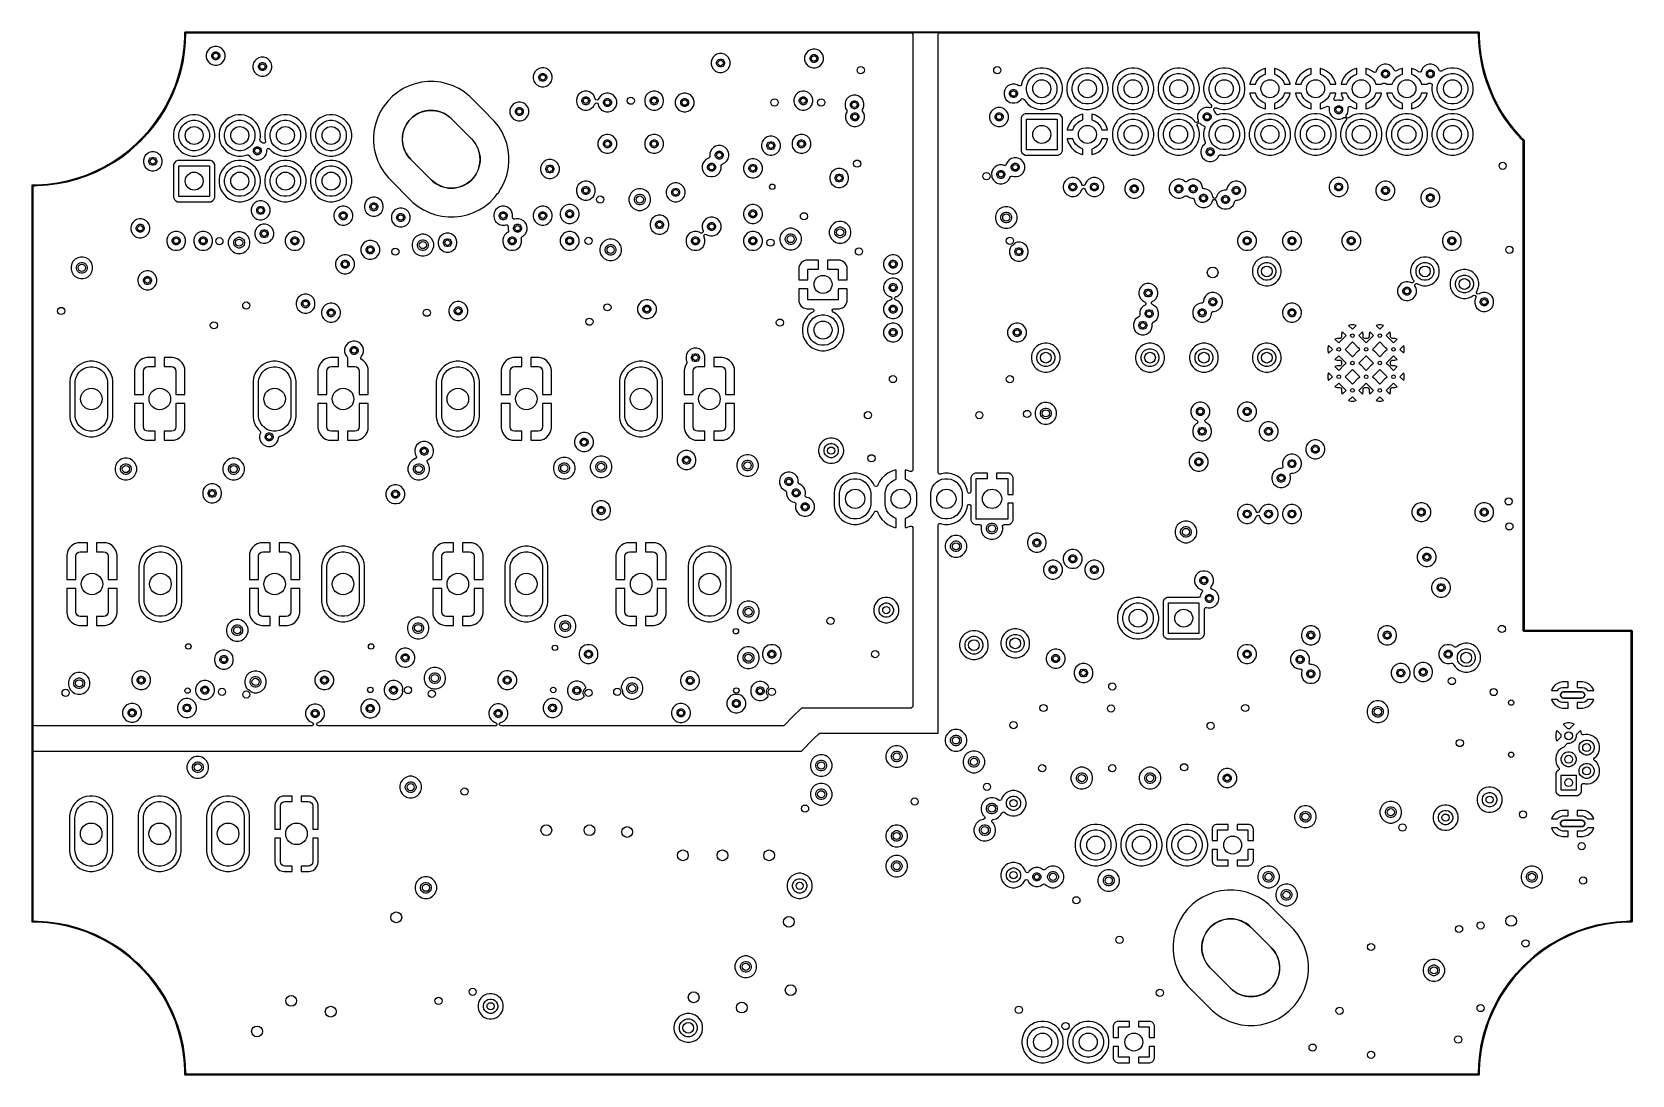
# Model space of a CAD drawing. Extents: x 89 to 178, y -115 to -57.
import ezdxf

# ---------------------------------------------------------------- set-up
doc = ezdxf.new("R2010")
doc.units = 0
doc.layers.add('BLACK', color=7, linetype='CONTINUOUS')

msp = doc.modelspace()

# ---------------------------------------------------------------- linework, layer by layer
at = {"layer": 'BLACK', "linetype": 'CONTINUOUS'}
for p, q in [((97.476903, -56.990433), (97.478689, -56.988646)), ((97.476903, -56.994143), (97.476903, -56.990433)), ((97.478689, -56.988646), (97.479775, -56.985305)), ((97.479775, -56.985305), (97.488023, -56.979312)), ((97.488023, -56.979312), (97.490433, -56.976903)), ((97.490433, -56.976903), (97.491682, -56.976654)), ((97.491682, -56.976654), (97.492275, -56.976224)), ((97.492275, -56.976224), (97.493847, -56.976224)), ((97.493847, -56.976224), (97.5, -56.975)), ((97.5, -56.975), (169.5, -56.975)), ((169.5, -56.975), (169.506153, -56.976224)), ((169.506153, -56.976224), (169.507725, -56.976224)), ((169.507725, -56.976224), (169.508317, -56.976654)), ((169.508317, -56.976654), (169.509567, -56.976903)), ((169.509567, -56.976903), (169.511976, -56.979312)), ((169.511976, -56.979312), (169.520225, -56.985305)), ((169.520225, -56.985305), (169.52131, -56.988646)), ((169.52131, -56.988646), (169.523097, -56.990433)), ((169.523097, -56.990433), (169.523097, -56.994143)), ((97.366282, -58.381279), (97.438709, -57.83114)), ((97.438709, -57.83114), (97.475, -57.277443)), ((97.439582, -58.211406), (97.488991, -57.836104)), ((97.506747, -57.557562), (97.452067, -58.112736)), ((97.475, -57), (97.476903, -56.994143)), ((97.475, -57.277443), (97.475, -57)), ((97.488991, -57.836098), (97.488992, -57.836093)), ((97.488991, -57.836104), (97.488991, -57.836098)), ((97.488992, -57.836093), (97.5255, -57.279096)), ((97.524182, -57.025), (97.506747, -57.557562)), ((169.47582, -57.025), (97.524182, -57.025)), ((97.5255, -57.1245), (97.544407, -57.066309)), ((97.5255, -57.279096), (97.5255, -57.1245)), ((97.544407, -57.066309), (97.593907, -57.030345)), ((97.593907, -57.030345), (97.6245, -57.0255)), ((97.6245, -57.0255), (137.901, -57.0255)), ((98.877335, -57.879495), (98.779495, -57.977335)), ((98.997164, -57.810312), (98.877335, -57.879495)), ((99.130817, -57.7745), (98.997164, -57.810312)), ((99.269183, -57.7745), (99.130817, -57.7745)), ((99.402836, -57.810312), (99.269183, -57.7745)), ((99.522665, -57.879495), (99.402836, -57.810312)), ((99.620505, -57.977335), (99.522665, -57.879495)), ((137.901, -57.0255), (137.959191, -57.044407)), ((137.959191, -57.044407), (137.995155, -57.093907)), ((137.995155, -57.093907), (138, -57.1245)), ((138, -57.1245), (138, -81.345403)), ((139.4, -57.1245), (139.418907, -57.066309)), ((139.4, -60.330817), (139.4, -57.1245)), ((139.418907, -57.066309), (139.468407, -57.030345)), ((139.468407, -57.030345), (139.499, -57.0255)), ((139.499, -57.0255), (169.375509, -57.0255)), ((169.375509, -57.0255), (169.4337, -57.044407)), ((169.4337, -57.044407), (169.469664, -57.093907)), ((169.469664, -57.093907), (169.474509, -57.124493)), ((169.474509, -57.124493), (169.474519, -57.279709)), ((169.474519, -57.279709), (169.511189, -57.837947)), ((169.493334, -57.558799), (169.47582, -57.025)), ((169.548257, -58.115194), (169.493334, -57.558799)), ((169.511189, -57.837947), (169.584369, -58.392555)), ((169.523097, -56.994143), (169.525, -57)), ((169.525, -57), (169.52502, -57.278059)), ((169.52502, -57.278059), (169.561473, -57.832981)), ((169.561473, -57.832981), (169.634221, -58.384321)), ((97.361195, -58.663145), (97.234518, -59.206432)), ((97.258029, -58.925502), (97.366282, -58.381279)), ((97.328352, -58.830817), (97.416134, -58.389509)), ((97.452067, -58.112736), (97.361195, -58.663145)), ((97.416134, -58.389509), (97.427361, -58.304228)), ((97.427361, -58.304228), (97.437026, -58.230817)), ((97.437026, -58.230817), (97.439582, -58.211406)), ((98.710312, -58.097164), (98.6745, -58.230817)), ((98.6745, -58.230817), (98.6745, -58.369183)), ((98.6745, -58.369183), (98.710312, -58.502836)), ((98.779495, -57.977335), (98.710312, -58.097164)), ((98.710312, -58.502836), (98.779495, -58.622665)), ((98.779495, -58.622665), (98.877335, -58.720505)), ((98.877335, -58.720505), (98.997164, -58.789688)), ((98.979323, -58.256105), (99.012919, -58.174997)), ((98.979323, -58.343895), (98.979323, -58.256105)), ((99.012919, -58.425003), (98.979323, -58.343895)), ((99.012919, -58.174997), (99.074997, -58.112919)), ((99.074997, -58.487081), (99.012919, -58.425003)), ((99.074997, -58.112919), (99.156105, -58.079323)), ((99.156105, -58.520677), (99.074997, -58.487081)), ((99.156105, -58.079323), (99.243895, -58.079323)), ((99.243895, -58.520677), (99.156105, -58.520677)), ((99.243895, -58.079323), (99.325003, -58.112919)), ((99.325003, -58.487081), (99.243895, -58.520677)), ((99.325003, -58.112919), (99.387081, -58.174997)), ((99.387081, -58.425003), (99.325003, -58.487081)), ((99.387081, -58.174997), (99.420677, -58.256105)), ((99.420677, -58.343895), (99.387081, -58.425003)), ((99.402836, -58.789688), (99.522665, -58.720505)), ((99.420677, -58.256105), (99.420677, -58.343895)), ((99.522665, -58.720505), (99.620505, -58.622665)), ((99.689688, -58.097164), (99.620505, -57.977335)), ((99.620505, -58.622665), (99.689688, -58.502836)), ((99.7255, -58.230817), (99.689688, -58.097164)), ((99.689688, -58.502836), (99.7255, -58.369183)), ((99.7255, -58.369183), (99.7255, -58.230817)), ((101.310312, -58.697164), (101.2745, -58.830817)), ((101.379495, -58.577335), (101.310312, -58.697164)), ((101.477335, -58.479495), (101.379495, -58.577335)), ((101.597164, -58.410312), (101.477335, -58.479495)), ((101.730817, -58.3745), (101.597164, -58.410312)), ((101.612919, -58.774997), (101.674997, -58.712919)), ((101.674997, -58.712919), (101.756105, -58.679323)), ((101.869183, -58.3745), (101.730817, -58.3745)), ((101.756105, -58.679323), (101.843895, -58.679323)), ((101.843895, -58.679323), (101.925003, -58.712919)), ((102.002836, -58.410312), (101.869183, -58.3745)), ((101.925003, -58.712919), (101.987081, -58.774997)), ((102.122665, -58.479495), (102.002836, -58.410312)), ((102.220505, -58.577335), (102.122665, -58.479495)), ((102.251383, -58.630817), (102.220505, -58.577335)), ((102.289688, -58.697164), (102.251383, -58.630817)), ((102.3255, -58.830817), (102.289688, -58.697164)), ((126.810314, -58.497164), (126.774502, -58.630817)), ((126.774502, -58.630817), (126.774502, -58.769183)), ((126.774502, -58.769183), (126.810314, -58.902836)), ((126.879497, -58.377335), (126.810314, -58.497164)), ((126.977337, -58.279495), (126.879497, -58.377335)), ((127.097166, -58.210312), (126.977337, -58.279495)), ((127.079325, -58.656105), (127.112921, -58.574997)), ((127.079325, -58.743895), (127.079325, -58.656105)), ((127.112921, -58.825003), (127.079325, -58.743895)), ((127.230819, -58.1745), (127.097166, -58.210312)), ((127.112921, -58.574997), (127.174999, -58.512919)), ((127.174999, -58.512919), (127.256107, -58.479323)), ((127.369185, -58.1745), (127.230819, -58.1745)), ((127.256107, -58.479323), (127.343897, -58.479323)), ((127.343897, -58.479323), (127.425005, -58.512919)), ((127.502838, -58.210312), (127.369185, -58.1745)), ((127.425005, -58.512919), (127.487083, -58.574997)), ((127.487083, -58.574997), (127.520679, -58.656105)), ((127.520679, -58.743895), (127.487083, -58.825003)), ((127.622667, -58.279495), (127.502838, -58.210312)), ((127.520679, -58.656105), (127.520679, -58.743895)), ((127.720507, -58.377335), (127.622667, -58.279495)), ((127.722517, -58.380817), (127.720507, -58.377335)), ((127.78969, -58.497164), (127.722517, -58.380817)), ((127.825502, -58.630817), (127.78969, -58.497164)), ((127.78969, -58.902836), (127.825502, -58.769183)), ((127.825502, -58.769183), (127.825502, -58.630817)), ((132.010312, -58.247164), (131.9745, -58.380817)), ((131.9745, -58.380817), (131.9745, -58.519183)), ((131.9745, -58.519183), (132.010312, -58.652836)), ((132.079495, -58.127335), (132.010312, -58.247164)), ((132.010312, -58.652836), (132.079495, -58.772665)), ((132.177335, -58.029495), (132.079495, -58.127335)), ((132.079495, -58.772665), (132.177335, -58.870505)), ((132.297164, -57.960312), (132.177335, -58.029495)), ((132.279323, -58.406105), (132.312919, -58.324997)), ((132.279323, -58.493895), (132.279323, -58.406105)), ((132.312919, -58.575003), (132.279323, -58.493895)), ((132.430817, -57.9245), (132.297164, -57.960312)), ((132.312919, -58.324997), (132.374997, -58.262919)), ((132.374997, -58.637081), (132.312919, -58.575003)), ((132.374997, -58.262919), (132.456105, -58.229323)), ((132.456105, -58.670677), (132.374997, -58.637081)), ((132.569183, -57.9245), (132.430817, -57.9245)), ((132.456105, -58.229323), (132.543895, -58.229323)), ((132.543895, -58.670677), (132.456105, -58.670677)), ((132.543895, -58.229323), (132.625003, -58.262919)), ((132.625003, -58.637081), (132.543895, -58.670677)), ((132.702836, -57.960312), (132.569183, -57.9245)), ((132.625003, -58.262919), (132.687081, -58.324997)), ((132.687081, -58.575003), (132.625003, -58.637081)), ((132.687081, -58.324997), (132.720677, -58.406105)), ((132.720677, -58.493895), (132.687081, -58.575003)), ((132.822665, -58.029495), (132.702836, -57.960312)), ((132.720677, -58.406105), (132.720677, -58.493895)), ((132.920505, -58.127335), (132.822665, -58.029495)), ((132.822665, -58.870505), (132.920505, -58.772665)), ((132.989688, -58.247164), (132.920505, -58.127335)), ((132.920505, -58.772665), (132.989688, -58.652836)), ((133.0255, -58.380817), (132.989688, -58.247164)), ((132.989688, -58.652836), (133.0255, -58.519183)), ((133.0255, -58.519183), (133.0255, -58.380817)), ((169.639532, -58.666793), (169.548257, -58.115194)), ((169.584369, -58.392555), (169.584375, -58.392593)), ((169.584375, -58.392593), (169.693748, -58.941193)), ((169.634221, -58.384321), (169.742952, -58.929706)), ((169.766767, -59.211223), (169.639532, -58.666793)), ((96.936052, -59.986918), (97.114414, -59.461481)), ((96.98334, -60.004717), (97.162765, -59.476148)), ((97.234518, -59.206432), (97.072579, -59.740271)), ((97.114414, -59.461481), (97.258029, -58.925502)), ((97.162765, -59.476148), (97.174911, -59.430817)), ((97.174911, -59.430817), (97.307236, -58.936976)), ((97.307236, -58.936976), (97.328352, -58.830817)), ((98.997164, -58.789688), (99.130817, -58.8255)), ((99.130817, -58.8255), (99.130819, -58.8255)), ((99.130819, -58.8255), (99.269181, -58.8255)), ((99.269181, -58.8255), (99.269183, -58.8255)), ((99.269183, -58.8255), (99.402836, -58.789688)), ((101.2745, -58.830817), (101.2745, -58.969183)), ((101.2745, -58.969183), (101.310312, -59.102836)), ((101.310312, -59.102836), (101.379495, -59.222665)), ((101.379495, -59.222665), (101.477335, -59.320505)), ((101.477335, -59.320505), (101.597164, -59.389688)), ((101.579323, -58.856105), (101.612919, -58.774997)), ((101.579323, -58.943895), (101.579323, -58.856105)), ((101.612919, -59.025003), (101.579323, -58.943895)), ((101.597164, -59.389688), (101.730817, -59.4255)), ((101.674997, -59.087081), (101.612919, -59.025003)), ((101.756105, -59.120677), (101.674997, -59.087081)), ((101.730817, -59.4255), (101.730819, -59.4255)), ((101.730819, -59.4255), (101.869181, -59.4255)), ((101.843895, -59.120677), (101.756105, -59.120677)), ((101.925003, -59.087081), (101.843895, -59.120677)), ((101.869181, -59.4255), (101.869183, -59.4255)), ((101.869183, -59.4255), (102.002836, -59.389688)), ((101.987081, -59.025003), (101.925003, -59.087081)), ((101.987081, -58.774997), (102.020677, -58.856105)), ((102.020677, -58.943895), (101.987081, -59.025003)), ((102.002836, -59.389688), (102.122665, -59.320505)), ((102.020677, -58.856105), (102.020677, -58.943895)), ((102.122665, -59.320505), (102.220505, -59.222665)), ((102.220505, -59.222665), (102.289688, -59.102836)), ((102.289688, -59.102836), (102.3255, -58.969183)), ((102.3255, -58.969183), (102.3255, -58.830817)), ((116.910312, -59.297164), (116.8745, -59.430817)), ((116.8745, -59.430817), (116.8745, -59.569183)), ((116.8745, -59.569183), (116.910312, -59.702836)), ((116.979495, -59.177335), (116.910312, -59.297164)), ((117.077335, -59.079495), (116.979495, -59.177335)), ((117.197164, -59.010312), (117.077335, -59.079495)), ((117.179323, -59.456105), (117.212919, -59.374997)), ((117.179323, -59.543895), (117.179323, -59.456105)), ((117.212919, -59.625003), (117.179323, -59.543895)), ((117.330817, -58.9745), (117.197164, -59.010312)), ((117.212919, -59.374997), (117.274997, -59.312919)), ((117.274997, -59.687081), (117.212919, -59.625003)), ((117.274997, -59.312919), (117.356105, -59.279323)), ((117.469183, -58.9745), (117.330817, -58.9745)), ((117.356105, -59.279323), (117.443895, -59.279323)), ((117.443895, -59.279323), (117.525003, -59.312919)), ((117.602836, -59.010312), (117.469183, -58.9745)), ((117.525003, -59.312919), (117.587081, -59.374997)), ((117.587081, -59.625003), (117.525003, -59.687081)), ((117.587081, -59.374997), (117.620677, -59.456105)), ((117.620677, -59.543895), (117.587081, -59.625003)), ((117.722665, -59.079495), (117.602836, -59.010312)), ((117.620677, -59.456105), (117.620677, -59.543895)), ((117.820505, -59.177335), (117.722665, -59.079495)), ((117.889688, -59.297164), (117.820505, -59.177335)), ((117.9255, -59.430817), (117.889688, -59.297164)), ((117.889688, -59.702836), (117.9255, -59.569183)), ((117.9255, -59.569183), (117.9255, -59.430817)), ((126.810314, -58.902836), (126.879497, -59.022665)), ((126.879497, -59.022665), (126.977337, -59.120505)), ((126.977337, -59.120505), (127.097166, -59.189688)), ((127.097166, -59.189688), (127.230819, -59.2255)), ((127.174999, -58.887081), (127.112921, -58.825003)), ((127.256107, -58.920677), (127.174999, -58.887081)), ((127.230819, -59.2255), (127.230821, -59.2255)), ((127.230821, -59.2255), (127.369183, -59.2255)), ((127.343897, -58.920677), (127.256107, -58.920677)), ((127.425005, -58.887081), (127.343897, -58.920677)), ((127.369183, -59.2255), (127.369185, -59.2255)), ((127.369185, -59.2255), (127.502838, -59.189688)), ((127.487083, -58.825003), (127.425005, -58.887081)), ((127.502838, -59.189688), (127.622667, -59.120505)), ((127.622667, -59.120505), (127.720507, -59.022665)), ((127.720507, -59.022665), (127.78969, -58.902836)), ((132.177335, -58.870505), (132.297164, -58.939688)), ((132.297164, -58.939688), (132.430817, -58.9755)), ((132.430817, -58.9755), (132.430819, -58.9755)), ((132.430819, -58.9755), (132.569181, -58.9755)), ((132.569181, -58.9755), (132.569183, -58.9755)), ((132.569183, -58.9755), (132.702836, -58.939688)), ((132.702836, -58.939688), (132.822665, -58.870505)), ((144.191002, -59.532008), (144.108788, -59.693362)), ((144.297207, -59.38583), (144.191002, -59.532008)), ((144.297447, -59.385499), (144.297207, -59.38583)), ((144.425499, -59.257447), (144.297447, -59.385499)), ((144.425367, -59.734313), (144.517941, -59.595766)), ((144.498752, -59.204225), (144.425499, -59.257447)), ((144.572008, -59.151002), (144.498752, -59.204225)), ((144.517941, -59.595766), (144.635766, -59.477941)), ((144.733362, -59.068788), (144.572008, -59.151002)), ((144.635766, -59.477941), (144.774313, -59.385367)), ((144.905593, -59.012828), (144.733362, -59.068788)), ((144.774313, -59.385367), (144.928258, -59.321601)), ((145.084451, -58.9845), (144.905593, -59.012828)), ((144.928258, -59.321601), (145.091685, -59.289093)), ((145.084454, -58.9845), (145.084451, -58.9845)), ((145.265546, -58.9845), (145.084454, -58.9845)), ((145.091685, -59.289093), (145.258315, -59.289093)), ((145.258315, -59.289093), (145.421742, -59.321601)), ((145.265549, -58.9845), (145.265546, -58.9845)), ((145.444406, -59.012828), (145.265549, -58.9845)), ((145.421742, -59.321601), (145.575687, -59.385367)), ((145.616637, -59.068788), (145.444406, -59.012828)), ((145.575687, -59.385367), (145.714234, -59.477941)), ((145.777991, -59.151002), (145.616637, -59.068788)), ((145.714234, -59.477941), (145.832059, -59.595766)), ((145.777993, -59.151003), (145.777991, -59.151002)), ((145.777994, -59.151004), (145.777993, -59.151003)), ((145.924501, -59.257447), (145.777994, -59.151004)), ((145.832059, -59.595766), (145.924633, -59.734313)), ((146.052553, -59.385499), (145.924501, -59.257447)), ((146.158996, -59.532006), (146.052553, -59.385499)), ((146.241211, -59.693361), (146.158996, -59.532006)), ((146.731002, -59.532008), (146.648788, -59.693362)), ((146.837207, -59.38583), (146.731002, -59.532008)), ((146.837447, -59.385499), (146.837207, -59.38583)), ((146.965499, -59.257447), (146.837447, -59.385499)), ((146.965367, -59.734313), (147.057941, -59.595766)), ((147.038752, -59.204225), (146.965499, -59.257447)), ((147.112008, -59.151002), (147.038752, -59.204225)), ((147.057941, -59.595766), (147.175766, -59.477941)), ((147.273362, -59.068788), (147.112008, -59.151002)), ((147.175766, -59.477941), (147.314313, -59.385367)), ((147.445593, -59.012828), (147.273362, -59.068788)), ((147.314313, -59.385367), (147.468258, -59.321601)), ((147.624451, -58.9845), (147.445593, -59.012828)), ((147.468258, -59.321601), (147.631685, -59.289093)), ((147.624454, -58.9845), (147.624451, -58.9845)), ((147.805546, -58.9845), (147.624454, -58.9845)), ((147.631685, -59.289093), (147.798315, -59.289093)), ((147.798315, -59.289093), (147.961742, -59.321601)), ((147.805549, -58.9845), (147.805546, -58.9845)), ((147.984406, -59.012828), (147.805549, -58.9845)), ((147.961742, -59.321601), (148.115687, -59.385367)), ((148.156637, -59.068788), (147.984406, -59.012828)), ((148.115687, -59.385367), (148.254234, -59.477941)), ((148.317991, -59.151002), (148.156637, -59.068788)), ((148.254234, -59.477941), (148.372059, -59.595766)), ((148.317993, -59.151003), (148.317991, -59.151002)), ((148.317994, -59.151004), (148.317993, -59.151003)), ((148.464501, -59.257447), (148.317994, -59.151004)), ((148.372059, -59.595766), (148.464633, -59.734313)), ((148.592553, -59.385499), (148.464501, -59.257447)), ((148.698996, -59.532006), (148.592553, -59.385499)), ((148.781211, -59.693361), (148.698996, -59.532006)), ((149.271002, -59.532008), (149.188788, -59.693362)), ((149.377207, -59.38583), (149.271002, -59.532008)), ((149.377447, -59.385499), (149.377207, -59.38583)), ((149.505499, -59.257447), (149.377447, -59.385499)), ((149.505367, -59.734313), (149.597941, -59.595766)), ((149.578752, -59.204225), (149.505499, -59.257447)), ((149.652008, -59.151002), (149.578752, -59.204225)), ((149.597941, -59.595766), (149.715766, -59.477941)), ((149.813362, -59.068788), (149.652008, -59.151002)), ((149.715766, -59.477941), (149.854313, -59.385367)), ((149.985593, -59.012828), (149.813362, -59.068788)), ((149.854313, -59.385367), (150.008258, -59.321601)), ((150.164451, -58.9845), (149.985593, -59.012828)), ((150.008258, -59.321601), (150.171685, -59.289093)), ((150.164454, -58.9845), (150.164451, -58.9845)), ((150.345546, -58.9845), (150.164454, -58.9845)), ((150.171685, -59.289093), (150.338315, -59.289093)), ((150.338315, -59.289093), (150.501742, -59.321601)), ((150.345549, -58.9845), (150.345546, -58.9845)), ((150.524406, -59.012828), (150.345549, -58.9845)), ((150.501742, -59.321601), (150.655687, -59.385367)), ((150.696637, -59.068788), (150.524406, -59.012828)), ((150.655687, -59.385367), (150.794234, -59.477941)), ((150.857991, -59.151002), (150.696637, -59.068788)), ((150.794234, -59.477941), (150.912059, -59.595766)), ((150.857993, -59.151003), (150.857991, -59.151002)), ((150.857994, -59.151004), (150.857993, -59.151003)), ((151.004501, -59.257447), (150.857994, -59.151004)), ((150.912059, -59.595766), (151.004633, -59.734313)), ((151.132553, -59.385499), (151.004501, -59.257447)), ((151.238996, -59.532006), (151.132553, -59.385499)), ((151.321211, -59.693361), (151.238996, -59.532006)), ((151.811002, -59.532008), (151.728788, -59.693362)), ((151.917207, -59.38583), (151.811002, -59.532008)), ((151.917447, -59.385499), (151.917207, -59.38583)), ((152.045499, -59.257447), (151.917447, -59.385499)), ((152.045367, -59.734313), (152.137941, -59.595766)), ((152.118752, -59.204225), (152.045499, -59.257447)), ((152.192008, -59.151002), (152.118752, -59.204225)), ((152.137941, -59.595766), (152.255766, -59.477941)), ((152.353362, -59.068788), (152.192008, -59.151002)), ((152.255766, -59.477941), (152.394313, -59.385367)), ((152.525593, -59.012828), (152.353362, -59.068788)), ((152.394313, -59.385367), (152.548258, -59.321601)), ((152.704451, -58.9845), (152.525593, -59.012828)), ((152.548258, -59.321601), (152.711685, -59.289093)), ((152.704454, -58.9845), (152.704451, -58.9845)), ((152.885546, -58.9845), (152.704454, -58.9845)), ((152.711685, -59.289093), (152.878315, -59.289093)), ((152.878315, -59.289093), (153.041742, -59.321601)), ((152.885549, -58.9845), (152.885546, -58.9845)), ((153.064406, -59.012828), (152.885549, -58.9845)), ((153.041742, -59.321601), (153.195687, -59.385367)), ((153.236637, -59.068788), (153.064406, -59.012828)), ((153.195687, -59.385367), (153.334234, -59.477941)), ((153.397991, -59.151002), (153.236637, -59.068788)), ((153.334234, -59.477941), (153.452059, -59.595766)), ((153.397993, -59.151003), (153.397991, -59.151002)), ((153.397994, -59.151004), (153.397993, -59.151003)), ((153.544501, -59.257447), (153.397994, -59.151004)), ((153.452059, -59.595766), (153.544633, -59.734313)), ((153.672553, -59.385499), (153.544501, -59.257447)), ((153.778996, -59.532006), (153.672553, -59.385499)), ((153.861211, -59.693361), (153.778996, -59.532006)), ((154.351002, -59.532008), (154.268788, -59.693362)), ((154.457207, -59.38583), (154.351002, -59.532008)), ((154.457447, -59.385499), (154.457207, -59.38583)), ((154.585499, -59.257447), (154.457447, -59.385499)), ((154.585367, -59.734313), (154.677941, -59.595766)), ((154.658752, -59.204225), (154.585499, -59.257447)), ((154.732008, -59.151002), (154.658752, -59.204225)), ((154.677941, -59.595766), (154.795766, -59.477941)), ((154.893362, -59.068788), (154.732008, -59.151002)), ((154.795766, -59.477941), (154.934313, -59.385367)), ((155.065593, -59.012828), (154.893362, -59.068788)), ((154.934313, -59.385367), (155.088258, -59.321601)), ((155.244451, -58.9845), (155.065593, -59.012828)), ((155.088258, -59.321601), (155.251685, -59.289093)), ((155.244454, -58.9845), (155.244451, -58.9845)), ((155.425546, -58.9845), (155.244454, -58.9845)), ((155.251685, -59.289093), (155.418315, -59.289093)), ((155.418315, -59.289093), (155.581742, -59.321601)), ((155.425549, -58.9845), (155.425546, -58.9845)), ((155.604406, -59.012828), (155.425549, -58.9845)), ((155.581742, -59.321601), (155.735687, -59.385367)), ((155.776637, -59.068788), (155.604406, -59.012828)), ((155.735687, -59.385367), (155.874234, -59.477941)), ((155.937991, -59.151002), (155.776637, -59.068788)), ((155.874234, -59.477941), (155.992059, -59.595766)), ((155.937993, -59.151003), (155.937991, -59.151002)), ((155.937994, -59.151004), (155.937993, -59.151003)), ((156.084501, -59.257447), (155.937994, -59.151004)), ((155.992059, -59.595766), (156.084633, -59.734313)), ((156.212553, -59.385499), (156.084501, -59.257447)), ((156.318996, -59.532006), (156.212553, -59.385499)), ((156.401211, -59.693361), (156.318996, -59.532006)), ((156.891431, -59.532269), (156.80925, -59.693559)), ((156.891433, -59.532265), (156.891431, -59.532269)), ((156.997824, -59.38583), (156.891433, -59.532265)), ((157.12583, -59.257824), (156.997824, -59.38583)), ((157.125367, -59.734313), (157.217941, -59.595766)), ((157.272265, -59.151433), (157.12583, -59.257824)), ((157.217941, -59.595766), (157.335766, -59.477941)), ((157.272269, -59.151431), (157.272265, -59.151433)), ((157.433559, -59.06925), (157.272269, -59.151431)), ((157.335766, -59.477941), (157.474313, -59.385367)), ((157.605707, -59.013317), (157.433559, -59.06925)), ((157.474313, -59.385367), (157.625, -59.32295)), ((157.624999, -59.010261), (157.605707, -59.013317)), ((157.625, -59.010261), (157.624999, -59.010261)), ((157.625, -59.32295), (157.625, -59.010261)), ((158.144292, -59.013317), (158.125, -59.010261)), ((158.125, -59.010261), (158.125, -59.32295)), ((158.125, -59.32295), (158.275687, -59.385367)), ((158.31644, -59.06925), (158.144292, -59.013317)), ((158.275687, -59.385367), (158.414234, -59.477941)), ((158.47773, -59.151431), (158.31644, -59.06925)), ((158.414234, -59.477941), (158.532059, -59.595766)), ((158.477734, -59.151433), (158.47773, -59.151431)), ((158.624169, -59.257824), (158.477734, -59.151433)), ((158.532059, -59.595766), (158.624633, -59.734313)), ((158.752175, -59.38583), (158.624169, -59.257824)), ((158.858566, -59.532265), (158.752175, -59.38583)), ((158.858568, -59.532269), (158.858566, -59.532265)), ((158.940749, -59.693559), (158.858568, -59.532269)), ((159.431431, -59.532269), (159.34925, -59.693559)), ((159.431433, -59.532265), (159.431431, -59.532269)), ((159.537824, -59.38583), (159.431433, -59.532265)), ((159.66583, -59.257824), (159.537824, -59.38583)), ((159.665367, -59.734313), (159.757941, -59.595766)), ((159.812265, -59.151433), (159.66583, -59.257824)), ((159.757941, -59.595766), (159.875766, -59.477941)), ((159.812269, -59.151431), (159.812265, -59.151433)), ((159.973559, -59.06925), (159.812269, -59.151431)), ((159.875766, -59.477941), (160.014313, -59.385367)), ((160.145707, -59.013317), (159.973559, -59.06925)), ((160.014313, -59.385367), (160.165, -59.32295)), ((160.164999, -59.010261), (160.145707, -59.013317)), ((160.165, -59.010261), (160.164999, -59.010261)), ((160.165, -59.32295), (160.165, -59.010261)), ((160.684292, -59.013317), (160.665, -59.010261)), ((160.665, -59.010261), (160.665, -59.32295)), ((160.665, -59.32295), (160.815687, -59.385367)), ((160.85644, -59.06925), (160.684292, -59.013317)), ((160.815687, -59.385367), (160.954234, -59.477941)), ((161.01773, -59.151431), (160.85644, -59.06925)), ((160.954234, -59.477941), (161.072059, -59.595766)), ((161.017734, -59.151433), (161.01773, -59.151431)), ((161.164169, -59.257824), (161.017734, -59.151433)), ((161.072059, -59.595766), (161.164633, -59.734313)), ((161.292175, -59.38583), (161.164169, -59.257824)), ((161.398566, -59.532265), (161.292175, -59.38583)), ((161.398568, -59.532269), (161.398566, -59.532265)), ((161.480749, -59.693559), (161.398568, -59.532269)), ((161.971431, -59.532269), (161.88925, -59.693559)), ((161.971433, -59.532265), (161.971431, -59.532269)), ((162.077824, -59.38583), (161.971433, -59.532265)), ((162.20583, -59.257824), (162.077824, -59.38583)), ((162.205367, -59.734313), (162.297941, -59.595766)), ((162.352265, -59.151433), (162.20583, -59.257824)), ((162.297941, -59.595766), (162.415766, -59.477941)), ((162.352269, -59.151431), (162.352265, -59.151433)), ((162.513559, -59.06925), (162.352269, -59.151431)), ((162.415766, -59.477941), (162.554313, -59.385367)), ((162.685707, -59.013317), (162.513559, -59.06925)), ((162.554313, -59.385367), (162.705, -59.32295)), ((162.704999, -59.010261), (162.685707, -59.013317)), ((162.705, -59.010261), (162.704999, -59.010261)), ((162.705, -59.32295), (162.705, -59.010261)), ((163.224292, -59.013317), (163.205, -59.010261)), ((163.205, -59.010261), (163.205, -59.32295)), ((163.205, -59.32295), (163.355687, -59.385367)), ((163.39644, -59.06925), (163.224292, -59.013317)), ((163.355687, -59.385367), (163.494234, -59.477941)), ((163.55773, -59.151431), (163.39644, -59.06925)), ((163.494234, -59.477941), (163.612059, -59.595766)), ((163.557734, -59.151433), (163.55773, -59.151431)), ((163.640447, -59.211528), (163.557734, -59.151433)), ((163.612059, -59.595766), (163.704633, -59.734313)), ((163.644717, -59.214463), (163.640447, -59.211528)), ((163.703818, -59.230299), (163.644717, -59.214463)), ((163.760939, -59.208373), (163.703818, -59.230299)), ((163.794263, -59.157059), (163.760939, -59.208373)), ((163.81031, -59.097169), (163.794263, -59.157059)), ((163.879495, -58.977337), (163.81031, -59.097169)), ((163.977335, -58.879497), (163.879495, -58.977337)), ((164.097164, -58.810314), (163.977335, -58.879497)), ((164.079323, -59.256107), (164.112919, -59.174999)), ((164.079323, -59.343897), (164.079323, -59.256107)), ((164.112919, -59.425005), (164.079323, -59.343897)), ((164.230817, -58.774502), (164.097164, -58.810314)), ((164.112919, -59.174999), (164.174997, -59.112921)), ((164.174997, -59.487083), (164.112919, -59.425005)), ((164.174997, -59.112921), (164.256105, -59.079325)), ((164.256105, -59.520679), (164.174997, -59.487083)), ((164.369183, -58.774502), (164.230817, -58.774502)), ((164.256105, -59.079325), (164.343895, -59.079325)), ((164.343895, -59.520679), (164.256105, -59.520679)), ((164.343895, -59.079325), (164.425003, -59.112921)), ((164.425003, -59.487083), (164.343895, -59.520679)), ((164.502836, -58.810314), (164.369183, -58.774502)), ((164.425003, -59.112921), (164.487081, -59.174999)), ((164.487081, -59.425005), (164.425003, -59.487083)), ((164.487081, -59.174999), (164.520677, -59.256107)), ((164.520677, -59.343897), (164.487081, -59.425005)), ((164.622665, -58.879497), (164.502836, -58.810314)), ((164.520677, -59.256107), (164.520677, -59.343897)), ((164.720505, -58.977337), (164.622665, -58.879497)), ((164.789688, -59.097166), (164.720505, -58.977337)), ((164.745367, -59.734313), (164.837941, -59.595766)), ((164.789688, -59.097167), (164.789688, -59.097166)), ((164.790239, -59.098122), (164.789688, -59.097167)), ((164.805972, -59.118625), (164.790239, -59.098122)), ((164.860488, -59.146403), (164.805972, -59.118625)), ((164.837941, -59.595766), (164.955766, -59.477941)), ((164.92092, -59.136832), (164.860488, -59.146403)), ((165.053556, -59.069251), (164.92092, -59.136832)), ((164.955766, -59.477941), (165.094313, -59.385367)), ((165.225707, -59.013317), (165.053556, -59.069251)), ((165.094313, -59.385367), (165.245, -59.32295)), ((165.244999, -59.010261), (165.225707, -59.013317)), ((165.245, -59.010261), (165.244999, -59.010261)), ((165.245, -59.32295), (165.245, -59.010261)), ((165.764292, -59.013317), (165.745, -59.010261)), ((165.745, -59.010261), (165.745, -59.32295)), ((165.745, -59.32295), (165.895687, -59.385367)), ((165.93644, -59.06925), (165.764292, -59.013317)), ((165.895687, -59.385367), (166.034234, -59.477941)), ((166.09773, -59.151431), (165.93644, -59.06925)), ((166.034234, -59.477941), (166.152059, -59.595766)), ((166.097734, -59.151433), (166.09773, -59.151431)), ((166.146965, -59.187202), (166.097734, -59.151433)), ((166.151235, -59.190137), (166.146965, -59.187202)), ((166.210335, -59.205973), (166.151235, -59.190137)), ((166.152059, -59.595766), (166.244633, -59.734313)), ((166.267457, -59.184047), (166.210335, -59.205973)), ((166.300781, -59.132733), (166.267457, -59.184047)), ((166.31031, -59.097169), (166.300781, -59.132733)), ((166.379495, -58.977337), (166.31031, -59.097169)), ((166.477335, -58.879497), (166.379495, -58.977337)), ((166.597164, -58.810314), (166.477335, -58.879497)), ((166.579323, -59.256107), (166.612919, -59.174999)), ((166.579323, -59.343897), (166.579323, -59.256107)), ((166.612919, -59.425005), (166.579323, -59.343897)), ((166.730817, -58.774502), (166.597164, -58.810314)), ((166.612919, -59.174999), (166.674997, -59.112921)), ((166.674997, -59.487083), (166.612919, -59.425005)), ((166.674997, -59.112921), (166.756105, -59.079325)), ((166.756105, -59.520679), (166.674997, -59.487083)), ((166.869183, -58.774502), (166.730817, -58.774502)), ((166.756105, -59.079325), (166.843895, -59.079325)), ((166.843895, -59.520679), (166.756105, -59.520679)), ((166.843895, -59.079325), (166.925003, -59.112921)), ((166.925003, -59.487083), (166.843895, -59.520679)), ((167.002836, -58.810314), (166.869183, -58.774502)), ((166.925003, -59.112921), (166.987081, -59.174999)), ((166.987081, -59.425005), (166.925003, -59.487083)), ((166.987081, -59.174999), (167.020677, -59.256107)), ((167.020677, -59.343897), (166.987081, -59.425005)), ((167.122665, -58.879497), (167.002836, -58.810314)), ((167.020677, -59.256107), (167.020677, -59.343897)), ((167.220505, -58.977337), (167.122665, -58.879497)), ((167.289688, -59.097166), (167.220505, -58.977337)), ((167.285367, -59.734313), (167.377941, -59.595766)), ((167.289688, -59.097167), (167.289688, -59.097166)), ((167.291924, -59.102566), (167.289688, -59.097167)), ((167.318928, -59.139822), (167.291924, -59.102566)), ((167.375404, -59.163362), (167.318928, -59.139822)), ((167.427612, -59.15095), (167.375404, -59.163362)), ((167.377941, -59.595766), (167.495766, -59.477941)), ((167.42854, -59.15277), (167.427612, -59.15095)), ((167.593362, -59.068788), (167.42854, -59.15277)), ((167.495766, -59.477941), (167.634313, -59.385367)), ((167.765593, -59.012828), (167.593362, -59.068788)), ((167.634313, -59.385367), (167.788258, -59.321601)), ((167.944451, -58.9845), (167.765593, -59.012828)), ((167.788258, -59.321601), (167.951685, -59.289093)), ((167.944454, -58.9845), (167.944451, -58.9845)), ((168.125546, -58.9845), (167.944454, -58.9845)), ((167.951685, -59.289093), (168.118315, -59.289093)), ((168.118315, -59.289093), (168.281742, -59.321601)), ((168.125549, -58.9845), (168.125546, -58.9845)), ((168.304406, -59.012828), (168.125549, -58.9845)), ((168.281742, -59.321601), (168.435687, -59.385367)), ((168.476637, -59.068788), (168.304406, -59.012828)), ((168.435687, -59.385367), (168.574234, -59.477941)), ((168.637991, -59.151002), (168.476637, -59.068788)), ((168.574234, -59.477941), (168.692059, -59.595766)), ((168.637993, -59.151003), (168.637991, -59.151002)), ((168.637994, -59.151004), (168.637993, -59.151003)), ((168.784501, -59.257447), (168.637994, -59.151004)), ((168.692059, -59.595766), (168.784633, -59.734313)), ((168.912553, -59.385499), (168.784501, -59.257447)), ((169.018996, -59.532006), (168.912553, -59.385499)), ((169.101211, -59.693361), (169.018996, -59.532006)), ((169.693748, -58.941193), (169.838856, -59.481488)), ((169.742952, -58.929706), (169.887199, -59.466791)), ((169.929416, -59.746141), (169.766767, -59.211223)), ((169.838856, -59.481488), (170.019065, -60.011099)), ((169.887199, -59.466791), (170.06634, -59.993266)), ((96.478287, -60.997227), (96.723706, -60.499566)), ((96.522847, -61.021046), (96.769729, -60.520419)), ((96.876073, -60.262376), (96.64584, -60.770511)), ((96.723706, -60.499566), (96.936052, -59.986918)), ((96.769729, -60.520419), (96.98334, -60.004717)), ((97.072579, -59.740271), (96.876073, -60.262376)), ((109.048322, -60.544117), (108.794117, -60.798322)), ((109.329352, -60.320004), (109.048322, -60.544117)), ((109.329355, -60.320002), (109.329352, -60.320004)), ((109.633735, -60.128748), (109.329355, -60.320002)), ((109.63374, -60.128745), (109.633735, -60.128748)), ((109.957609, -59.972777), (109.63374, -60.128745)), ((110.296905, -59.854053), (109.957609, -59.972777)), ((110.647368, -59.774062), (110.296905, -59.854053)), ((111.004577, -59.733815), (110.647368, -59.774062)), ((111.004579, -59.733815), (111.004577, -59.733815)), ((111.364051, -59.733815), (111.004579, -59.733815)), ((111.364052, -59.733815), (111.364051, -59.733815)), ((111.721261, -59.774062), (111.364052, -59.733815)), ((112.071724, -59.854053), (111.721261, -59.774062)), ((112.41102, -59.972777), (112.071724, -59.854053)), ((112.411024, -59.972779), (112.41102, -59.972777)), ((112.734897, -60.128749), (112.411024, -59.972779)), ((113.023854, -60.310313), (112.734897, -60.128749)), ((113.039274, -60.320002), (113.023854, -60.310313)), ((113.039277, -60.320004), (113.039274, -60.320002)), ((113.320307, -60.544117), (113.039277, -60.320004)), ((113.320313, -60.544123), (113.320307, -60.544117)), ((113.320318, -60.544127), (113.320313, -60.544123)), ((113.507008, -60.730817), (113.320318, -60.544127)), ((116.910312, -59.702836), (116.979495, -59.822665)), ((116.979495, -59.822665), (117.077335, -59.920505)), ((117.077335, -59.920505), (117.197164, -59.989688)), ((117.197164, -59.989688), (117.330817, -60.0255)), ((117.356105, -59.720677), (117.274997, -59.687081)), ((117.330817, -60.0255), (117.330819, -60.0255)), ((117.330819, -60.0255), (117.469181, -60.0255)), ((117.443895, -59.720677), (117.356105, -59.720677)), ((117.525003, -59.687081), (117.443895, -59.720677)), ((117.469181, -60.0255), (117.469183, -60.0255)), ((117.469183, -60.0255), (117.602836, -59.989688)), ((117.602836, -59.989688), (117.722665, -59.920505)), ((117.722665, -59.920505), (117.820505, -59.822665)), ((117.820505, -59.822665), (117.889688, -59.702836)), ((119.379495, -60.477335), (119.310312, -60.597164)), ((119.477335, -60.379495), (119.379495, -60.477335)), ((119.597164, -60.310312), (119.477335, -60.379495)), ((119.730817, -60.2745), (119.597164, -60.310312)), ((119.869183, -60.2745), (119.730817, -60.2745)), ((120.002836, -60.310312), (119.869183, -60.2745)), ((120.122665, -60.379495), (120.002836, -60.310312)), ((120.220505, -60.477335), (120.122665, -60.379495)), ((120.289688, -60.597164), (120.220505, -60.477335)), ((120.677335, -60.479495), (120.579495, -60.577335)), ((120.797164, -60.410312), (120.677335, -60.479495)), ((120.930817, -60.3745), (120.797164, -60.410312)), ((121.069183, -60.3745), (120.930817, -60.3745)), ((121.202836, -60.410312), (121.069183, -60.3745)), ((121.322665, -60.479495), (121.202836, -60.410312)), ((121.420505, -60.577335), (121.322665, -60.479495)), ((123.179495, -60.477335), (123.110312, -60.597164)), ((123.277335, -60.379495), (123.179495, -60.477335)), ((123.397164, -60.310312), (123.277335, -60.379495)), ((123.530817, -60.2745), (123.397164, -60.310312)), ((123.669183, -60.2745), (123.530817, -60.2745)), ((123.802836, -60.310312), (123.669183, -60.2745)), ((123.922665, -60.379495), (123.802836, -60.310312)), ((124.020505, -60.477335), (123.922665, -60.379495)), ((124.089688, -60.597164), (124.020505, -60.477335)), ((124.977357, -60.479495), (124.879517, -60.577335)), ((125.097186, -60.410312), (124.977357, -60.479495)), ((125.230839, -60.3745), (125.097186, -60.410312)), ((125.369205, -60.3745), (125.230839, -60.3745)), ((125.502858, -60.410312), (125.369205, -60.3745)), ((125.622687, -60.479495), (125.502858, -60.410312)), ((125.720527, -60.577335), (125.622687, -60.479495)), ((131.479496, -60.477336), (131.410313, -60.597165)), ((131.577336, -60.379496), (131.479496, -60.477336)), ((131.697165, -60.310313), (131.577336, -60.379496)), ((131.830818, -60.274501), (131.697165, -60.310313)), ((131.969184, -60.274501), (131.830818, -60.274501)), ((132.102837, -60.310313), (131.969184, -60.274501)), ((132.222666, -60.379496), (132.102837, -60.310313)), ((132.320506, -60.477336), (132.222666, -60.379496)), ((132.389689, -60.597165), (132.320506, -60.477336)), ((134.547164, -60.535312), (134.427335, -60.604495)), ((134.680817, -60.4995), (134.547164, -60.535312)), ((134.819183, -60.4995), (134.680817, -60.4995)), ((134.952836, -60.535312), (134.819183, -60.4995)), ((135.072665, -60.604495), (134.952836, -60.535312)), ((139.4, -61.630817), (139.4, -60.330817)), ((143.110312, -60.197164), (143.0745, -60.330817)), ((143.0745, -60.330817), (143.0745, -60.469183)), ((143.0745, -60.469183), (143.110312, -60.602836)), ((143.179495, -60.077335), (143.110312, -60.197164)), ((143.277335, -59.979495), (143.179495, -60.077335)), ((143.397164, -59.910312), (143.277335, -59.979495)), ((143.379323, -60.356105), (143.412919, -60.274997)), ((143.379323, -60.443895), (143.379323, -60.356105)), ((143.412919, -60.525003), (143.379323, -60.443895)), ((143.530817, -59.8745), (143.397164, -59.910312)), ((143.412919, -60.274997), (143.474997, -60.212919)), ((143.474997, -60.587081), (143.412919, -60.525003)), ((143.474997, -60.212919), (143.556105, -60.179323)), ((143.669183, -59.8745), (143.530817, -59.8745)), ((143.556105, -60.179323), (143.643895, -60.179323)), ((143.643895, -60.179323), (143.725003, -60.212919)), ((143.802836, -59.910312), (143.669183, -59.8745)), ((143.725003, -60.212919), (143.787081, -60.274997)), ((143.787081, -60.525003), (143.725003, -60.587081)), ((143.787081, -60.274997), (143.820677, -60.356105)), ((143.820677, -60.443895), (143.787081, -60.525003)), ((143.900664, -59.966792), (143.802836, -59.910312)), ((143.820677, -60.356105), (143.820677, -60.443895)), ((143.905199, -59.969255), (143.900664, -59.966792)), ((143.965631, -59.978827), (143.905199, -59.969255)), ((144.020148, -59.951051), (143.965631, -59.978827)), ((144.047927, -59.896535), (144.020148, -59.951051)), ((144.052828, -59.865591), (144.047927, -59.896535)), ((144.108788, -59.693362), (144.052828, -59.865591)), ((144.329093, -60.051685), (144.361601, -59.888258)), ((144.329093, -60.218315), (144.329093, -60.051685)), ((144.361601, -60.381742), (144.329093, -60.218315)), ((144.361601, -59.888258), (144.425367, -59.734313)), ((144.425367, -60.535687), (144.361601, -60.381742)), ((144.517941, -60.674234), (144.425367, -60.535687)), ((145.924633, -60.535687), (145.832059, -60.674234)), ((145.924633, -59.734313), (145.988399, -59.888258)), ((145.988399, -60.381742), (145.924633, -60.535687)), ((145.988399, -59.888258), (146.020907, -60.051685)), ((146.020907, -60.218315), (145.988399, -60.381742)), ((146.020907, -60.051685), (146.020907, -60.218315)), ((146.297171, -59.865591), (146.241211, -59.693361)), ((146.241211, -60.576639), (146.297171, -60.404409)), ((146.301823, -59.894962), (146.297171, -59.865591)), ((146.297171, -60.404409), (146.3255, -60.225546)), ((146.3255, -60.04445), (146.301823, -59.894962)), ((146.3255, -60.044454), (146.3255, -60.04445)), ((146.3255, -60.225546), (146.3255, -60.044454)), ((146.592828, -59.865593), (146.5645, -60.04445)), ((146.5645, -60.04445), (146.5645, -60.225549)), ((146.5645, -60.225549), (146.592828, -60.404406)), ((146.648788, -59.693362), (146.592828, -59.865593)), ((146.592828, -60.404406), (146.648788, -60.576637)), ((146.869093, -60.051685), (146.901601, -59.888258)), ((146.869093, -60.218315), (146.869093, -60.051685)), ((146.901601, -60.381742), (146.869093, -60.218315)), ((146.901601, -59.888258), (146.965367, -59.734313)), ((146.965367, -60.535687), (146.901601, -60.381742)), ((147.057941, -60.674234), (146.965367, -60.535687)), ((148.464633, -60.535687), (148.372059, -60.674234)), ((148.464633, -59.734313), (148.528399, -59.888258)), ((148.528399, -60.381742), (148.464633, -60.535687)), ((148.528399, -59.888258), (148.560907, -60.051685)), ((148.560907, -60.218315), (148.528399, -60.381742)), ((148.560907, -60.051685), (148.560907, -60.218315)), ((148.837171, -59.865591), (148.781211, -59.693361)), ((148.781211, -60.576639), (148.837171, -60.404409)), ((148.841823, -59.894962), (148.837171, -59.865591)), ((148.837171, -60.404409), (148.8655, -60.225546)), ((148.8655, -60.04445), (148.841823, -59.894962)), ((148.8655, -60.044454), (148.8655, -60.04445)), ((148.8655, -60.225546), (148.8655, -60.044454)), ((149.132828, -59.865593), (149.1045, -60.04445)), ((149.1045, -60.04445), (149.1045, -60.225549)), ((149.1045, -60.225549), (149.132828, -60.404406)), ((149.188788, -59.693362), (149.132828, -59.865593)), ((149.132828, -60.404406), (149.188788, -60.576637)), ((149.409093, -60.051685), (149.441601, -59.888258)), ((149.409093, -60.218315), (149.409093, -60.051685)), ((149.441601, -60.381742), (149.409093, -60.218315)), ((149.441601, -59.888258), (149.505367, -59.734313)), ((149.505367, -60.535687), (149.441601, -60.381742)), ((149.597941, -60.674234), (149.505367, -60.535687)), ((151.004633, -60.535687), (150.912059, -60.674234)), ((151.004633, -59.734313), (151.068399, -59.888258)), ((151.068399, -60.381742), (151.004633, -60.535687)), ((151.068399, -59.888258), (151.100907, -60.051685)), ((151.100907, -60.218315), (151.068399, -60.381742)), ((151.100907, -60.051685), (151.100907, -60.218315)), ((151.377171, -59.865591), (151.321211, -59.693361)), ((151.321211, -60.576639), (151.377171, -60.404409)), ((151.381823, -59.894962), (151.377171, -59.865591)), ((151.377171, -60.404409), (151.4055, -60.225546)), ((151.4055, -60.04445), (151.381823, -59.894962)), ((151.4055, -60.044454), (151.4055, -60.04445)), ((151.4055, -60.225546), (151.4055, -60.044454)), ((151.672828, -59.865593), (151.6445, -60.04445)), ((151.6445, -60.04445), (151.6445, -60.225549)), ((151.6445, -60.225549), (151.672828, -60.404406)), ((151.728788, -59.693362), (151.672828, -59.865593)), ((151.672828, -60.404406), (151.728788, -60.576637)), ((151.949093, -60.051685), (151.981601, -59.888258)), ((151.949093, -60.218315), (151.949093, -60.051685)), ((151.981601, -60.381742), (151.949093, -60.218315)), ((151.981601, -59.888258), (152.045367, -59.734313)), ((152.045367, -60.535687), (151.981601, -60.381742)), ((152.137941, -60.674234), (152.045367, -60.535687)), ((153.544633, -60.535687), (153.452059, -60.674234)), ((153.544633, -59.734313), (153.608399, -59.888258)), ((153.608399, -60.381742), (153.544633, -60.535687)), ((153.608399, -59.888258), (153.640907, -60.051685)), ((153.640907, -60.218315), (153.608399, -60.381742)), ((153.640907, -60.051685), (153.640907, -60.218315)), ((153.917171, -59.865591), (153.861211, -59.693361)), ((153.861211, -60.576639), (153.917171, -60.404409)), ((153.921823, -59.894962), (153.917171, -59.865591)), ((153.917171, -60.404409), (153.9455, -60.225546)), ((153.9455, -60.04445), (153.921823, -59.894962)), ((153.9455, -60.044454), (153.9455, -60.04445)), ((153.9455, -60.225546), (153.9455, -60.044454)), ((154.212828, -59.865593), (154.1845, -60.04445)), ((154.1845, -60.04445), (154.1845, -60.225549)), ((154.1845, -60.225549), (154.212828, -60.404406)), ((154.268788, -59.693362), (154.212828, -59.865593)), ((154.212828, -60.404406), (154.268788, -60.576637)), ((154.489093, -60.051685), (154.521601, -59.888258)), ((154.489093, -60.218315), (154.489093, -60.051685)), ((154.521601, -60.381742), (154.489093, -60.218315)), ((154.521601, -59.888258), (154.585367, -59.734313)), ((154.585367, -60.535687), (154.521601, -60.381742)), ((154.677941, -60.674234), (154.585367, -60.535687)), ((156.084633, -60.535687), (155.992059, -60.674234)), ((156.084633, -59.734313), (156.148399, -59.888258)), ((156.148399, -60.381742), (156.084633, -60.535687)), ((156.148399, -59.888258), (156.180907, -60.051685)), ((156.180907, -60.218315), (156.148399, -60.381742)), ((156.180907, -60.051685), (156.180907, -60.218315)), ((156.457171, -59.865591), (156.401211, -59.693361)), ((156.401211, -60.576639), (156.457171, -60.404409)), ((156.458582, -59.8745), (156.457171, -59.865591)), ((156.457171, -60.404409), (156.461597, -60.37646)), ((156.460245, -59.884999), (156.458582, -59.8745)), ((156.467385, -59.930076), (156.460245, -59.884999)), ((156.461597, -60.37646), (156.467385, -60.339924)), ((156.4855, -60.04445), (156.467385, -59.930076)), ((156.467385, -60.339924), (156.4855, -60.225549)), ((156.4855, -60.225549), (156.4855, -60.04445)), ((156.753317, -59.865707), (156.750261, -59.884999)), ((156.750261, -59.884999), (156.750261, -59.885)), ((156.750261, -59.885), (157.062951, -59.885)), ((156.750261, -60.385), (156.753317, -60.404292)), ((157.062951, -60.385), (156.750261, -60.385)), ((156.80925, -59.693559), (156.753317, -59.865707)), ((156.753317, -60.404292), (156.80925, -60.57644)), ((157.062951, -59.885), (157.125367, -59.734313)), ((157.125367, -60.535687), (157.062951, -60.385)), ((157.217941, -60.674234), (157.125367, -60.535687)), ((158.624633, -60.535687), (158.532059, -60.674234)), ((158.624633, -59.734313), (158.687049, -59.885)), ((158.687049, -60.385), (158.624633, -60.535687)), ((158.687049, -59.885), (158.999739, -59.885)), ((158.999739, -60.385), (158.687049, -60.385)), ((158.996682, -59.865707), (158.940749, -59.693559)), ((158.940749, -60.57644), (158.996682, -60.404292)), ((158.999738, -59.884999), (158.996682, -59.865707)), ((158.996682, -60.404292), (158.999739, -60.385)), ((158.999739, -59.885), (158.999738, -59.884999)), ((159.293317, -59.865707), (159.290261, -59.884999)), ((159.290261, -59.884999), (159.290261, -59.885)), ((159.290261, -59.885), (159.602951, -59.885)), ((159.290261, -60.385), (159.293317, -60.404292)), ((159.602951, -60.385), (159.290261, -60.385)), ((159.34925, -59.693559), (159.293317, -59.865707)), ((159.293317, -60.404292), (159.34925, -60.57644)), ((159.602951, -59.885), (159.665367, -59.734313)), ((159.665367, -60.535687), (159.602951, -60.385)), ((159.757941, -60.674234), (159.665367, -60.535687)), ((161.164633, -60.535687), (161.072059, -60.674234)), ((161.164633, -59.734313), (161.227049, -59.885)), ((161.227049, -60.385), (161.164633, -60.535687)), ((161.227049, -59.885), (161.539739, -59.885)), ((161.539739, -60.385), (161.227049, -60.385)), ((161.536682, -59.865707), (161.480749, -59.693559)), ((161.480749, -60.57644), (161.536682, -60.404292)), ((161.539738, -59.884999), (161.536682, -59.865707)), ((161.536682, -60.404292), (161.539739, -60.385)), ((161.539739, -59.885), (161.539738, -59.884999)), ((161.833317, -59.865707), (161.830261, -59.884999)), ((161.830261, -59.884999), (161.830261, -59.885)), ((161.830261, -59.885), (162.142951, -59.885)), ((162.142951, -60.385), (161.830261, -60.385)), ((161.830261, -60.385), (161.833317, -60.404292)), ((161.88925, -59.693559), (161.833317, -59.865707)), ((161.833317, -60.404292), (161.88925, -60.57644)), ((162.142951, -59.885), (162.205367, -59.734313)), ((162.205367, -60.535687), (162.142951, -60.385)), ((162.297941, -60.674234), (162.205367, -60.535687)), ((163.704633, -60.535687), (163.612059, -60.674234)), ((163.704633, -59.734313), (163.767049, -59.885)), ((163.767049, -60.385), (163.704633, -60.535687)), ((163.767049, -59.885), (164.079739, -59.885)), ((164.079739, -60.385), (163.767049, -60.385)), ((164.020749, -60.57644), (164.076682, -60.404292)), ((164.076682, -60.404292), (164.079739, -60.385)), ((164.079739, -59.885), (164.108658, -59.851139)), ((164.108658, -59.851139), (164.160826, -59.819169)), ((164.160826, -59.819169), (164.193879, -59.816933)), ((164.193879, -59.816933), (164.201832, -59.817735)), ((164.201832, -59.817735), (164.230817, -59.825502)), ((164.230817, -59.825502), (164.27879, -59.825502)), ((164.27879, -59.825502), (164.283745, -59.826002)), ((164.283745, -59.826002), (164.307406, -59.836419)), ((164.307406, -59.836419), (164.331996, -59.844409)), ((164.331996, -59.844409), (164.337854, -59.849825)), ((164.337854, -59.849825), (164.339744, -59.850657)), ((164.339744, -59.850657), (164.3409, -59.85264)), ((164.3409, -59.85264), (164.349085, -59.860207)), ((164.349085, -59.860207), (164.37026, -59.885)), ((164.37026, -59.885), (164.682951, -59.885)), ((164.370261, -60.385), (164.373317, -60.404292)), ((164.682951, -60.385), (164.370261, -60.385)), ((164.373317, -60.404292), (164.42925, -60.57644)), ((164.682951, -59.885), (164.745367, -59.734313)), ((164.745367, -60.535687), (164.682951, -60.385)), ((164.837941, -60.674234), (164.745367, -60.535687)), ((166.244633, -60.535687), (166.152059, -60.674234)), ((166.244633, -59.734313), (166.307049, -59.885)), ((166.307049, -60.385), (166.244633, -60.535687)), ((166.307049, -59.885), (166.619739, -59.885)), ((166.619739, -60.385), (166.307049, -60.385)), ((166.560749, -60.57644), (166.616682, -60.404292)), ((166.616682, -60.404292), (166.619739, -60.385)), ((166.619739, -59.885), (166.641735, -59.859245)), ((166.641735, -59.859245), (166.652316, -59.85276)), ((166.652316, -59.85276), (166.659723, -59.842802)), ((166.659723, -59.842802), (166.674578, -59.839117)), ((166.674578, -59.839117), (166.693903, -59.827275)), ((166.693903, -59.827275), (166.718121, -59.824545)), ((166.718121, -59.824545), (166.727642, -59.824651)), ((166.727642, -59.824651), (166.730817, -59.825502)), ((166.730817, -59.825502), (166.803832, -59.825502)), ((166.803832, -59.825502), (166.804369, -59.825508)), ((166.804369, -59.825508), (166.83284, -59.835111)), ((166.83284, -59.835111), (166.861455, -59.844409)), ((166.861455, -59.844409), (166.861796, -59.844878)), ((166.861796, -59.844878), (166.862345, -59.845064)), ((166.862345, -59.845064), (166.879715, -59.869541)), ((166.879715, -59.869541), (166.897419, -59.893909)), ((166.901045, -59.939989), (166.8845, -60.04445)), ((166.8845, -60.04445), (166.8845, -60.225549)), ((166.8845, -60.225549), (166.912828, -60.404406)), ((166.897419, -59.893909), (166.89747, -59.894562)), ((166.89747, -59.894562), (166.897754, -59.894962)), ((166.897754, -59.894962), (166.897722, -59.897768)), ((166.897722, -59.897768), (166.901045, -59.939989)), ((166.912828, -60.404406), (166.968788, -60.576637)), ((167.189093, -60.051685), (167.221601, -59.888258)), ((167.189093, -60.218315), (167.189093, -60.051685)), ((167.221601, -60.381742), (167.189093, -60.218315)), ((167.221601, -59.888258), (167.285367, -59.734313)), ((167.285367, -60.535687), (167.221601, -60.381742)), ((167.377941, -60.674234), (167.285367, -60.535687)), ((168.784633, -60.535687), (168.692059, -60.674234)), ((168.784633, -59.734313), (168.848399, -59.888258)), ((168.848399, -60.381742), (168.784633, -60.535687)), ((168.848399, -59.888258), (168.880907, -60.051685)), ((168.880907, -60.218315), (168.848399, -60.381742)), ((168.880907, -60.051685), (168.880907, -60.218315)), ((169.157171, -59.865591), (169.101211, -59.693361)), ((169.101211, -60.576639), (169.157171, -60.404409)), ((169.161823, -59.894962), (169.157171, -59.865591)), ((169.157171, -60.404409), (169.1855, -60.225546)), ((169.1855, -60.04445), (169.161823, -59.894962)), ((169.1855, -60.044454), (169.1855, -60.04445)), ((169.1855, -60.225546), (169.1855, -60.044454)), ((170.126777, -60.269248), (169.929416, -59.746141)), ((170.019065, -60.011099), (170.019068, -60.011108)), ((170.019068, -60.011108), (170.2336, -60.527759)), ((170.06634, -59.993266), (170.279606, -60.506866)), ((170.358003, -60.778294), (170.126777, -60.269248)), ((170.2336, -60.527759), (170.233602, -60.527763)), ((170.233602, -60.527763), (170.481543, -61.02925)), ((170.279606, -60.506866), (170.526078, -61.005383)), ((96.382867, -61.2625), (96.088278, -61.736236)), ((96.200844, -61.477772), (96.478287, -60.997227)), ((96.243752, -61.504454), (96.522847, -61.021046)), ((96.64584, -60.770511), (96.382867, -61.2625)), ((108.378745, -61.38374), (108.222777, -61.707609)), ((108.378748, -61.383735), (108.378745, -61.38374)), ((108.384237, -61.375), (108.378748, -61.383735)), ((108.481312, -61.220505), (108.384237, -61.375)), ((108.570002, -61.079355), (108.481312, -61.220505)), ((108.570004, -61.079352), (108.570002, -61.079355)), ((108.794117, -60.798322), (108.570004, -61.079352)), ((110.572021, -61.456108), (110.810803, -61.378523)), ((110.572021, -61.456108), (110.810803, -61.378523)), ((110.810803, -61.378523), (111.05878, -61.339247)), ((110.810803, -61.378523), (111.05878, -61.339247)), ((111.05878, -61.339247), (111.30985, -61.339247)), ((111.05878, -61.339247), (111.30985, -61.339247)), ((111.30985, -61.339247), (111.557827, -61.378523)), ((111.30985, -61.339247), (111.557827, -61.378523)), ((111.557827, -61.378523), (111.796609, -61.456108)), ((111.557827, -61.378523), (111.796609, -61.456108)), ((114.107008, -61.330817), (113.507008, -60.730817)), ((114.705873, -61.929682), (114.107008, -61.330817)), ((115.610312, -61.197164), (115.5745, -61.330817)), ((115.5745, -61.330817), (115.5745, -61.469183)), ((115.679495, -61.077335), (115.610312, -61.197164)), ((115.777335, -60.979495), (115.679495, -61.077335)), ((115.897164, -60.910312), (115.777335, -60.979495)), ((115.879323, -61.356105), (115.912919, -61.274997)), ((115.879323, -61.443895), (115.879323, -61.356105)), ((115.912919, -61.525003), (115.879323, -61.443895)), ((116.030817, -60.8745), (115.897164, -60.910312)), ((115.912919, -61.274997), (115.974997, -61.212919)), ((115.974997, -61.212919), (116.056105, -61.179323)), ((116.169183, -60.8745), (116.030817, -60.8745)), ((116.056105, -61.179323), (116.143895, -61.179323)), ((116.143895, -61.179323), (116.225003, -61.212919)), ((116.302836, -60.910312), (116.169183, -60.8745)), ((116.225003, -61.212919), (116.287081, -61.274997)), ((116.287081, -61.274997), (116.320677, -61.356105)), ((116.320677, -61.443895), (116.287081, -61.525003)), ((116.422665, -60.979495), (116.302836, -60.910312)), ((116.320677, -61.356105), (116.320677, -61.443895)), ((116.520505, -61.077335), (116.422665, -60.979495)), ((116.589688, -61.197164), (116.520505, -61.077335)), ((116.6255, -61.330817), (116.589688, -61.197164)), ((116.6255, -61.469183), (116.6255, -61.330817)), ((119.310312, -60.597164), (119.2745, -60.730817)), ((119.2745, -60.730817), (119.2745, -60.869183)), ((119.2745, -60.869183), (119.310312, -61.002836)), ((119.310312, -61.002836), (119.379495, -61.122665)), ((119.379495, -61.122665), (119.477335, -61.220505)), ((119.477335, -61.220505), (119.597164, -61.289688)), ((119.579323, -60.756105), (119.612919, -60.674997)), ((119.579323, -60.843895), (119.579323, -60.756105)), ((119.612919, -60.925003), (119.579323, -60.843895)), ((119.597164, -61.289688), (119.730817, -61.3255)), ((119.612919, -60.674997), (119.674997, -60.612919)), ((119.674997, -60.987081), (119.612919, -60.925003)), ((119.674997, -60.612919), (119.756105, -60.579323)), ((119.756105, -61.020677), (119.674997, -60.987081)), ((119.730817, -61.3255), (119.730819, -61.3255)), ((119.730819, -61.3255), (119.869181, -61.3255)), ((119.756105, -60.579323), (119.843895, -60.579323)), ((119.843895, -61.020677), (119.756105, -61.020677)), ((119.843895, -60.579323), (119.925003, -60.612919)), ((119.925003, -60.987081), (119.843895, -61.020677)), ((119.869181, -61.3255), (119.869183, -61.3255)), ((119.869183, -61.3255), (120.002836, -61.289688)), ((119.925003, -60.612919), (119.987081, -60.674997)), ((119.987081, -60.925003), (119.925003, -60.987081)), ((119.987081, -60.674997), (120.020677, -60.756105)), ((120.020677, -60.843895), (119.987081, -60.925003)), ((120.002836, -61.289688), (120.122665, -61.220505)), ((120.020677, -60.756105), (120.020677, -60.843895)), ((120.122665, -61.220505), (120.220505, -61.122665)), ((120.220505, -61.122665), (120.289688, -61.002836)), ((120.317774, -60.701984), (120.289688, -60.597164)), ((120.289688, -61.002836), (120.290975, -60.998032)), ((120.290975, -60.998032), (120.324294, -60.946718)), ((120.320971, -60.711823), (120.317774, -60.701984)), ((120.359474, -60.759374), (120.320971, -60.711823)), ((120.324294, -60.946718), (120.381414, -60.924787)), ((120.418574, -60.775213), (120.359474, -60.759374)), ((120.381414, -60.924787), (120.440516, -60.940619)), ((120.475697, -60.753288), (120.418574, -60.775213)), ((120.440516, -60.940619), (120.479024, -60.988166)), ((120.509023, -60.701975), (120.475697, -60.753288)), ((120.479024, -60.988166), (120.482228, -60.998027)), ((120.482228, -60.998027), (120.510312, -61.102836)), ((120.510311, -60.697165), (120.509023, -60.701975)), ((120.579495, -60.577335), (120.510311, -60.697165)), ((120.510312, -61.102836), (120.579495, -61.222665)), ((120.579495, -61.222665), (120.677335, -61.320505)), ((120.677335, -61.320505), (120.797164, -61.389688)), ((120.779323, -60.856105), (120.812919, -60.774997)), ((120.779323, -60.943895), (120.779323, -60.856105)), ((120.812919, -61.025003), (120.779323, -60.943895)), ((120.797164, -61.389688), (120.930817, -61.4255)), ((120.812919, -60.774997), (120.874997, -60.712919)), ((120.874997, -61.087081), (120.812919, -61.025003)), ((120.874997, -60.712919), (120.956105, -60.679323)), ((120.956105, -61.120677), (120.874997, -61.087081)), ((120.930817, -61.4255), (120.930819, -61.4255)), ((120.930819, -61.4255), (121.069181, -61.4255)), ((120.956105, -60.679323), (121.043895, -60.679323)), ((121.043895, -61.120677), (120.956105, -61.120677)), ((121.043895, -60.679323), (121.125003, -60.712919)), ((121.125003, -61.087081), (121.043895, -61.120677)), ((121.069181, -61.4255), (121.069183, -61.4255)), ((121.069183, -61.4255), (121.202836, -61.389688)), ((121.125003, -60.712919), (121.187081, -60.774997)), ((121.187081, -61.025003), (121.125003, -61.087081)), ((121.187081, -60.774997), (121.220677, -60.856105)), ((121.220677, -60.943895), (121.187081, -61.025003)), ((121.202836, -61.389688), (121.322665, -61.320505)), ((121.220677, -60.856105), (121.220677, -60.943895)), ((121.322665, -61.320505), (121.420505, -61.222665)), ((121.489688, -60.697164), (121.420505, -60.577335)), ((121.420505, -61.222665), (121.489688, -61.102836)), ((121.498705, -60.730817), (121.489688, -60.697164)), ((121.489688, -61.102836), (121.5255, -60.969183)), ((121.5255, -60.830817), (121.498705, -60.730817)), ((121.5255, -60.969183), (121.5255, -60.830817)), ((123.110312, -60.597164), (123.0745, -60.730817)), ((123.0745, -60.730817), (123.0745, -60.869183)), ((123.0745, -60.869183), (123.110312, -61.002836)), ((123.110312, -61.002836), (123.179495, -61.122665)), ((123.179495, -61.122665), (123.277335, -61.220505)), ((123.277335, -61.220505), (123.397164, -61.289688)), ((123.379323, -60.756105), (123.412919, -60.674997)), ((123.379323, -60.843895), (123.379323, -60.756105)), ((123.412919, -60.925003), (123.379323, -60.843895)), ((123.397164, -61.289688), (123.530817, -61.3255)), ((123.412919, -60.674997), (123.474997, -60.612919)), ((123.474997, -60.987081), (123.412919, -60.925003)), ((123.474997, -60.612919), (123.556105, -60.579323)), ((123.556105, -61.020677), (123.474997, -60.987081)), ((123.530817, -61.3255), (123.530819, -61.3255)), ((123.530819, -61.3255), (123.669181, -61.3255)), ((123.556105, -60.579323), (123.643895, -60.579323)), ((123.643895, -61.020677), (123.556105, -61.020677)), ((123.643895, -60.579323), (123.725003, -60.612919)), ((123.725003, -60.987081), (123.643895, -61.020677)), ((123.669181, -61.3255), (123.669183, -61.3255)), ((123.669183, -61.3255), (123.802836, -61.289688)), ((123.725003, -60.612919), (123.787081, -60.674997)), ((123.787081, -60.925003), (123.725003, -60.987081)), ((123.787081, -60.674997), (123.820677, -60.756105)), ((123.820677, -60.843895), (123.787081, -60.925003)), ((123.802836, -61.289688), (123.922665, -61.220505)), ((123.820677, -60.756105), (123.820677, -60.843895)), ((123.922665, -61.220505), (124.020505, -61.122665)), ((124.020505, -61.122665), (124.089688, -61.002836)), ((124.1255, -60.730817), (124.089688, -60.597164)), ((124.089688, -61.002836), (124.1255, -60.869183)), ((124.1255, -60.830817), (124.1255, -60.730817)), ((124.1255, -60.869183), (124.1255, -60.830817)), ((124.810334, -60.697164), (124.774522, -60.830817)), ((124.774522, -60.830817), (124.774522, -60.969183)), ((124.774522, -60.969183), (124.810334, -61.102836)), ((124.879517, -60.577335), (124.810334, -60.697164)), ((124.810334, -61.102836), (124.879517, -61.222665)), ((124.879517, -61.222665), (124.977357, -61.320505)), ((124.977357, -61.320505), (125.097186, -61.389688)), ((125.079345, -60.856105), (125.112941, -60.774997)), ((125.079345, -60.943895), (125.079345, -60.856105)), ((125.112941, -61.025003), (125.079345, -60.943895)), ((125.097186, -61.389688), (125.230839, -61.4255)), ((125.112941, -60.774997), (125.175019, -60.712919)), ((125.175019, -61.087081), (125.112941, -61.025003)), ((125.175019, -60.712919), (125.256127, -60.679323)), ((125.256127, -61.120677), (125.175019, -61.087081)), ((125.230839, -61.4255), (125.230841, -61.4255)), ((125.230841, -61.4255), (125.369203, -61.4255)), ((125.256127, -60.679323), (125.343917, -60.679323)), ((125.343917, -61.120677), (125.256127, -61.120677)), ((125.343917, -60.679323), (125.425025, -60.712919)), ((125.425025, -61.087081), (125.343917, -61.120677)), ((125.369203, -61.4255), (125.369205, -61.4255)), ((125.369205, -61.4255), (125.502858, -61.389688)), ((125.425025, -60.712919), (125.487103, -60.774997)), ((125.487103, -61.025003), (125.425025, -61.087081)), ((125.487103, -60.774997), (125.520699, -60.856105)), ((125.520699, -60.943895), (125.487103, -61.025003)), ((125.502858, -61.389688), (125.622687, -61.320505)), ((125.520699, -60.856105), (125.520699, -60.943895)), ((125.622687, -61.320505), (125.720527, -61.222665)), ((125.78971, -60.697164), (125.720527, -60.577335)), ((125.720527, -61.222665), (125.78971, -61.102836)), ((125.798728, -60.730818), (125.78971, -60.697164)), ((125.78971, -61.102836), (125.825522, -60.969183)), ((125.825522, -60.830817), (125.798728, -60.730818)), ((125.825522, -60.969183), (125.825522, -60.830817)), ((131.410313, -60.597165), (131.374501, -60.730818)), ((131.374501, -60.730818), (131.374501, -60.869184)), ((131.374501, -60.869184), (131.410313, -61.002837)), ((131.410313, -61.002837), (131.479496, -61.122666)), ((131.479496, -61.122666), (131.577336, -61.220506)), ((131.577336, -61.220506), (131.697165, -61.289689)), ((131.679324, -60.756106), (131.71292, -60.674998)), ((131.679324, -60.843896), (131.679324, -60.756106)), ((131.71292, -60.925004), (131.679324, -60.843896)), ((131.697165, -61.289689), (131.830818, -61.325501)), ((131.71292, -60.674998), (131.774998, -60.61292)), ((131.774998, -60.987082), (131.71292, -60.925004)), ((131.774998, -60.61292), (131.856106, -60.579324)), ((131.856106, -61.020678), (131.774998, -60.987082)), ((131.830818, -61.325501), (131.83082, -61.325501)), ((131.83082, -61.325501), (131.969182, -61.325501)), ((131.856106, -60.579324), (131.943896, -60.579324)), ((131.943896, -61.020678), (131.856106, -61.020678)), ((131.943896, -60.579324), (132.025004, -60.61292)), ((132.025004, -60.987082), (131.943896, -61.020678)), ((131.969182, -61.325501), (131.969184, -61.325501)), ((131.969184, -61.325501), (132.102837, -61.289689)), ((132.025004, -60.61292), (132.087082, -60.674998)), ((132.087082, -60.925004), (132.025004, -60.987082)), ((132.087082, -60.674998), (132.120678, -60.756106)), ((132.120678, -60.843896), (132.087082, -60.925004)), ((132.102837, -61.289689), (132.222666, -61.220506)), ((132.120678, -60.756106), (132.120678, -60.843896)), ((132.222666, -61.220506), (132.320506, -61.122666)), ((132.320506, -61.122666), (132.389689, -61.002837)), ((132.425501, -60.730818), (132.389689, -60.597165)), ((132.389689, -61.002837), (132.402288, -60.955817)), ((132.402288, -60.955817), (132.425501, -60.869184)), ((132.425501, -60.869184), (132.425501, -60.730818)), ((134.260312, -60.822164), (134.2245, -60.955817)), ((134.2245, -60.955817), (134.2245, -61.094183)), ((134.2245, -61.094183), (134.260312, -61.227836)), ((134.329495, -60.702335), (134.260312, -60.822164)), ((134.260312, -61.227836), (134.319768, -61.330818)), ((134.321982, -61.433648), (134.285312, -61.497164)), ((134.319768, -61.330818), (134.321981, -61.33465)), ((134.321981, -61.33465), (134.334703, -61.394498)), ((134.334703, -61.394498), (134.321982, -61.433648)), ((134.427335, -60.604495), (134.329495, -60.702335)), ((134.529323, -60.981105), (134.562919, -60.899997)), ((134.529323, -61.068895), (134.529323, -60.981105)), ((134.562919, -61.150003), (134.529323, -61.068895)), ((134.562919, -60.899997), (134.624997, -60.837919)), ((134.624997, -61.212081), (134.562919, -61.150003)), ((134.624997, -60.837919), (134.706105, -60.804323)), ((134.706105, -61.245677), (134.624997, -61.212081)), ((134.706105, -60.804323), (134.793895, -60.804323)), ((134.793895, -61.245677), (134.706105, -61.245677)), ((134.793895, -60.804323), (134.875003, -60.837919)), ((134.875003, -61.212081), (134.793895, -61.245677)), ((134.875003, -60.837919), (134.937081, -60.899997)), ((134.937081, -61.150003), (134.875003, -61.212081)), ((134.937081, -60.899997), (134.970677, -60.981105)), ((134.970677, -61.068895), (134.937081, -61.150003)), ((134.970677, -60.981105), (134.970677, -61.068895)), ((135.170505, -60.702335), (135.072665, -60.604495)), ((135.239688, -60.822164), (135.170505, -60.702335)), ((135.190296, -61.330501), (135.203016, -61.291353)), ((135.203017, -61.390347), (135.190296, -61.330501)), ((135.203016, -61.291353), (135.239688, -61.227836)), ((135.264688, -61.497164), (135.203017, -61.390347)), ((135.2755, -60.955817), (135.239688, -60.822164)), ((135.239688, -61.227836), (135.2755, -61.094183)), ((135.2755, -61.094183), (135.2755, -60.955817)), ((142.379495, -61.377335), (142.310312, -61.497164)), ((142.477335, -61.279495), (142.379495, -61.377335)), ((142.597164, -61.210312), (142.477335, -61.279495)), ((142.730817, -61.1745), (142.597164, -61.210312)), ((142.869183, -61.1745), (142.730817, -61.1745)), ((143.002836, -61.210312), (142.869183, -61.1745)), ((143.122665, -61.279495), (143.002836, -61.210312)), ((143.110312, -60.602836), (143.179495, -60.722665)), ((143.220505, -61.377335), (143.122665, -61.279495)), ((143.179495, -60.722665), (143.277335, -60.820505)), ((143.289688, -61.497164), (143.220505, -61.377335)), ((143.277335, -60.820505), (143.397164, -60.889688)), ((143.397164, -60.889688), (143.530817, -60.9255)), ((143.556105, -60.620677), (143.474997, -60.587081)), ((143.530817, -60.9255), (143.530819, -60.9255)), ((143.530819, -60.9255), (143.669181, -60.9255)), ((143.643895, -60.620677), (143.556105, -60.620677)), ((143.725003, -60.587081), (143.643895, -60.620677)), ((143.669181, -60.9255), (143.669183, -60.9255)), ((143.669183, -60.9255), (143.802836, -60.889688)), ((143.802836, -60.889688), (143.922665, -60.820505)), ((143.922665, -60.820505), (144.020505, -60.722665)), ((144.020505, -60.722665), (144.02051, -60.722655)), ((144.02051, -60.722655), (144.022749, -60.719739)), ((144.022749, -60.719739), (144.024927, -60.718241)), ((144.024927, -60.718241), (144.025093, -60.718076)), ((144.025093, -60.718076), (144.025123, -60.718106)), ((144.025123, -60.718106), (144.073171, -60.685079)), ((144.073171, -60.685079), (144.134336, -60.686676)), ((144.134336, -60.686676), (144.18288, -60.723919)), ((144.18288, -60.723919), (144.189503, -60.73505)), ((144.189503, -60.73505), (144.190999, -60.737986)), ((144.190999, -60.737986), (144.191001, -60.73799)), ((144.191001, -60.73799), (144.191002, -60.737991)), ((144.191002, -60.737991), (144.191004, -60.737994)), ((144.191004, -60.737994), (144.297447, -60.884501)), ((144.297447, -60.884501), (144.425499, -61.012553)), ((144.425499, -61.012553), (144.572006, -61.118996)), ((144.635766, -60.792059), (144.517941, -60.674234)), ((144.572006, -61.118996), (144.733361, -61.201211)), ((144.774313, -60.884633), (144.635766, -60.792059)), ((144.733361, -61.201211), (144.905591, -61.257171)), ((144.928258, -60.948399), (144.774313, -60.884633)), ((144.905591, -61.257171), (144.977136, -61.268502)), ((145.091685, -60.980907), (144.928258, -60.948399)), ((144.977136, -61.268502), (145.084451, -61.2855)), ((145.084451, -61.2855), (145.084454, -61.2855)), ((145.084454, -61.2855), (145.265549, -61.2855)), ((145.258315, -60.980907), (145.091685, -60.980907)), ((145.421742, -60.948399), (145.258315, -60.980907)), ((145.265549, -61.2855), (145.354977, -61.271335)), ((145.354977, -61.271335), (145.444409, -61.257171)), ((145.575687, -60.884633), (145.421742, -60.948399)), ((145.444409, -61.257171), (145.616639, -61.201211)), ((145.714234, -60.792059), (145.575687, -60.884633)), ((145.616639, -61.201211), (145.777994, -61.118996)), ((145.832059, -60.674234), (145.714234, -60.792059)), ((145.777994, -61.118996), (145.924501, -61.012553)), ((145.924501, -61.012553), (146.052553, -60.884501)), ((146.052553, -60.884501), (146.158996, -60.737994)), ((146.158996, -60.737994), (146.241211, -60.576639)), ((146.648788, -60.576637), (146.731001, -60.73799)), ((146.731001, -60.73799), (146.731004, -60.737994)), ((146.731004, -60.737994), (146.837447, -60.884501)), ((146.837447, -60.884501), (146.965499, -61.012553)), ((146.965499, -61.012553), (147.112006, -61.118996)), ((147.175766, -60.792059), (147.057941, -60.674234)), ((147.112006, -61.118996), (147.273361, -61.201211)), ((147.314313, -60.884633), (147.175766, -60.792059)), ((147.273361, -61.201211), (147.445591, -61.257171)), ((147.468258, -60.948399), (147.314313, -60.884633)), ((147.445591, -61.257171), (147.517136, -61.268502)), ((147.631685, -60.980907), (147.468258, -60.948399)), ((147.517136, -61.268502), (147.624451, -61.2855)), ((147.624451, -61.2855), (147.624454, -61.2855)), ((147.624454, -61.2855), (147.805549, -61.2855)), ((147.798315, -60.980907), (147.631685, -60.980907)), ((147.961742, -60.948399), (147.798315, -60.980907)), ((147.805549, -61.2855), (147.894977, -61.271335)), ((147.894977, -61.271335), (147.984409, -61.257171)), ((148.115687, -60.884633), (147.961742, -60.948399)), ((147.984409, -61.257171), (148.156639, -61.201211)), ((148.254234, -60.792059), (148.115687, -60.884633)), ((148.156639, -61.201211), (148.317994, -61.118996)), ((148.372059, -60.674234), (148.254234, -60.792059)), ((148.317994, -61.118996), (148.464501, -61.012553)), ((148.464501, -61.012553), (148.592553, -60.884501)), ((148.592553, -60.884501), (148.698996, -60.737994)), ((148.698996, -60.737994), (148.781211, -60.576639)), ((149.188788, -60.576637), (149.271001, -60.73799)), ((149.271001, -60.73799), (149.271004, -60.737994)), ((149.271004, -60.737994), (149.377447, -60.884501)), ((149.377447, -60.884501), (149.505499, -61.012553)), ((149.505499, -61.012553), (149.652006, -61.118996)), ((149.715766, -60.792059), (149.597941, -60.674234)), ((149.652006, -61.118996), (149.813361, -61.201211)), ((149.854313, -60.884633), (149.715766, -60.792059)), ((149.813361, -61.201211), (149.985591, -61.257171)), ((150.008258, -60.948399), (149.854313, -60.884633)), ((149.985591, -61.257171), (150.057136, -61.268502)), ((150.171685, -60.980907), (150.008258, -60.948399)), ((150.057136, -61.268502), (150.164451, -61.2855)), ((150.164451, -61.2855), (150.164454, -61.2855)), ((150.164454, -61.2855), (150.345549, -61.2855)), ((150.338315, -60.980907), (150.171685, -60.980907)), ((150.501742, -60.948399), (150.338315, -60.980907)), ((150.345549, -61.2855), (150.434977, -61.271335)), ((150.434977, -61.271335), (150.524409, -61.257171)), ((150.655687, -60.884633), (150.501742, -60.948399)), ((150.524409, -61.257171), (150.696639, -61.201211)), ((150.794234, -60.792059), (150.655687, -60.884633)), ((150.696639, -61.201211), (150.857994, -61.118996)), ((150.912059, -60.674234), (150.794234, -60.792059)), ((150.857994, -61.118996), (151.004501, -61.012553)), ((151.004501, -61.012553), (151.132553, -60.884501)), ((151.132553, -60.884501), (151.238996, -60.737994)), ((151.238996, -60.737994), (151.321211, -60.576639)), ((151.728788, -60.576637), (151.811001, -60.73799)), ((151.811001, -60.73799), (151.811004, -60.737994)), ((151.811004, -60.737994), (151.917447, -60.884501)), ((151.917447, -60.884501), (152.045499, -61.012553)), ((152.045499, -61.012553), (152.192006, -61.118996)), ((152.255766, -60.792059), (152.137941, -60.674234)), ((152.192006, -61.118996), (152.353361, -61.201211)), ((152.394313, -60.884633), (152.255766, -60.792059)), ((152.353361, -61.201211), (152.525591, -61.257171)), ((152.548258, -60.948399), (152.394313, -60.884633)), ((152.525591, -61.257171), (152.597136, -61.268502)), ((152.711685, -60.980907), (152.548258, -60.948399)), ((152.597136, -61.268502), (152.704451, -61.2855)), ((152.704451, -61.2855), (152.704454, -61.2855)), ((152.704454, -61.2855), (152.885549, -61.2855)), ((152.878315, -60.980907), (152.711685, -60.980907)), ((153.041742, -60.948399), (152.878315, -60.980907)), ((152.885549, -61.2855), (152.974977, -61.271335)), ((152.974977, -61.271335), (153.064409, -61.257171)), ((153.195687, -60.884633), (153.041742, -60.948399)), ((153.064409, -61.257171), (153.236639, -61.201211)), ((153.334234, -60.792059), (153.195687, -60.884633)), ((153.236639, -61.201211), (153.397994, -61.118996)), ((153.452059, -60.674234), (153.334234, -60.792059)), ((153.397994, -61.118996), (153.544501, -61.012553)), ((153.544501, -61.012553), (153.672553, -60.884501)), ((153.672553, -60.884501), (153.778996, -60.737994)), ((153.778996, -60.737994), (153.861211, -60.576639)), ((153.952995, -61.377335), (153.883812, -61.497164)), ((154.050835, -61.279495), (153.952995, -61.377335)), ((154.170664, -61.210312), (154.050835, -61.279495)), ((154.304317, -61.1745), (154.170664, -61.210312)), ((154.268788, -60.576637), (154.351001, -60.73799)), ((154.442683, -61.1745), (154.304317, -61.1745)), ((154.351001, -60.73799), (154.351004, -60.737994)), ((154.351004, -60.737994), (154.457447, -60.884501)), ((154.465685, -61.180663), (154.442683, -61.1745)), ((154.457447, -60.884501), (154.585499, -61.012553)), ((154.50613, -61.1915), (154.465685, -61.180663)), ((154.531756, -61.194873), (154.50613, -61.1915)), ((154.589946, -61.175963), (154.531756, -61.194873)), ((154.585499, -61.012553), (154.589942, -61.015781)), ((154.589942, -61.015781), (154.625905, -61.065277)), ((154.625908, -61.126462), (154.589946, -61.175963)), ((154.625905, -61.065277), (154.625908, -61.126462)), ((154.795766, -60.792059), (154.677941, -60.674234)), ((154.745908, -61.302499), (154.755479, -61.242067)), ((154.773683, -61.357013), (154.745908, -61.302499)), ((154.755479, -61.242067), (154.798744, -61.198802)), ((154.794005, -61.377335), (154.773683, -61.357013)), ((154.863188, -61.497164), (154.794005, -61.377335)), ((154.934313, -60.884633), (154.795766, -60.792059)), ((154.798744, -61.198802), (154.859176, -61.189231)), ((154.859176, -61.189231), (154.888635, -61.198803)), ((154.888635, -61.198803), (154.893361, -61.201211)), ((154.893361, -61.201211), (155.065591, -61.257171)), ((155.088258, -60.948399), (154.934313, -60.884633)), ((155.065591, -61.257171), (155.137136, -61.268502)), ((155.251685, -60.980907), (155.088258, -60.948399)), ((155.137136, -61.268502), (155.244451, -61.2855)), ((155.244451, -61.2855), (155.244454, -61.2855)), ((155.244454, -61.2855), (155.425549, -61.2855)), ((155.418315, -60.980907), (155.251685, -60.980907)), ((155.581742, -60.948399), (155.418315, -60.980907)), ((155.425549, -61.2855), (155.514977, -61.271335)), ((155.514977, -61.271335), (155.604409, -61.257171)), ((155.735687, -60.884633), (155.581742, -60.948399)), ((155.604409, -61.257171), (155.776639, -61.201211)), ((155.874234, -60.792059), (155.735687, -60.884633)), ((155.776639, -61.201211), (155.937994, -61.118996)), ((155.992059, -60.674234), (155.874234, -60.792059)), ((155.937994, -61.118996), (156.084501, -61.012553)), ((156.084501, -61.012553), (156.212553, -60.884501)), ((156.212553, -60.884501), (156.318996, -60.737994)), ((156.318996, -60.737994), (156.401211, -60.576639)), ((156.80925, -60.57644), (156.891431, -60.73773)), ((156.891431, -60.73773), (156.891433, -60.737734)), ((156.891433, -60.737734), (156.997824, -60.884169)), ((156.997824, -60.884169), (157.12583, -61.012175)), ((157.12583, -61.012175), (157.272265, -61.118566)), ((157.335766, -60.792059), (157.217941, -60.674234)), ((157.272265, -61.118566), (157.272269, -61.118568)), ((157.272269, -61.118568), (157.433559, -61.200749)), ((157.474313, -60.884633), (157.335766, -60.792059)), ((157.433559, -61.200749), (157.605705, -61.256682)), ((157.625, -60.947049), (157.474313, -60.884633)), ((157.605705, -61.256682), (157.625, -61.259737)), ((157.625, -61.259737), (157.625, -60.947049)), ((158.275687, -60.884633), (158.125, -60.947049)), ((158.125, -60.947049), (158.125, -61.259737)), ((158.125, -61.259737), (158.144294, -61.256682)), ((158.144294, -61.256682), (158.31644, -61.200749)), ((158.414234, -60.792059), (158.275687, -60.884633)), ((158.31644, -61.200749), (158.47773, -61.118568)), ((158.532059, -60.674234), (158.414234, -60.792059)), ((158.47773, -61.118568), (158.477734, -61.118566)), ((158.477734, -61.118566), (158.624169, -61.012175)), ((158.624169, -61.012175), (158.752175, -60.884169)), ((158.752175, -60.884169), (158.858566, -60.737734)), ((158.858566, -60.737734), (158.858568, -60.73773)), ((158.858568, -60.73773), (158.940749, -60.57644)), ((159.34925, -60.57644), (159.431431, -60.73773)), ((159.431431, -60.73773), (159.431433, -60.737734)), ((159.431433, -60.737734), (159.537824, -60.884169)), ((159.537824, -60.884169), (159.66583, -61.012175)), ((159.66583, -61.012175), (159.812265, -61.118566)), ((159.875766, -60.792059), (159.757941, -60.674234)), ((159.812265, -61.118566), (159.812269, -61.118568)), ((159.812269, -61.118568), (159.973559, -61.200749)), ((160.014313, -60.884633), (159.875766, -60.792059)), ((159.973559, -61.200749), (160.145705, -61.256682)), ((160.165, -60.947049), (160.014313, -60.884633)), ((160.145705, -61.256682), (160.165, -61.259737)), ((160.165, -61.259737), (160.165, -60.947049)), ((160.815687, -60.884633), (160.665, -60.947049)), ((160.665, -60.947049), (160.665, -61.259737)), ((160.665, -61.259737), (160.684294, -61.256682)), ((160.684294, -61.256682), (160.85644, -61.200749)), ((160.954234, -60.792059), (160.815687, -60.884633)), ((160.85644, -61.200749), (161.01773, -61.118568)), ((161.072059, -60.674234), (160.954234, -60.792059)), ((161.01773, -61.118568), (161.023563, -61.11433)), ((161.023563, -61.11433), (161.081753, -61.095418)), ((161.081753, -61.095418), (161.139945, -61.114321)), ((161.139945, -61.114321), (161.175912, -61.163818)), ((161.177388, -61.220036), (161.1745, -61.230814)), ((161.1745, -61.230814), (161.1745, -61.230817)), ((161.1745, -61.230817), (161.1745, -61.369183)), ((161.1745, -61.369183), (161.210312, -61.502836)), ((161.175912, -61.163818), (161.177388, -61.220036)), ((161.430443, -60.694025), (161.441097, -60.654262)), ((161.446278, -60.753126), (161.430443, -60.694025)), ((161.441097, -60.654262), (161.480749, -60.57644)), ((161.493828, -60.791631), (161.446278, -60.753126)), ((161.479323, -61.256105), (161.512919, -61.174997)), ((161.479323, -61.343895), (161.479323, -61.256105)), ((161.512919, -61.425003), (161.479323, -61.343895)), ((161.554929, -60.794833), (161.493828, -60.791631)), ((161.512919, -61.174997), (161.574997, -61.112919)), ((161.574997, -61.487081), (161.512919, -61.425003)), ((161.630817, -60.7745), (161.554929, -60.794833)), ((161.574997, -61.112919), (161.656105, -61.079323)), ((161.769183, -60.7745), (161.630817, -60.7745)), ((161.656105, -61.079323), (161.743895, -61.079323)), ((161.743895, -61.079323), (161.825003, -61.112919)), ((161.784846, -60.778696), (161.769183, -60.7745)), ((161.810327, -60.785524), (161.784846, -60.778696)), ((161.851436, -60.787678), (161.810327, -60.785524)), ((161.825003, -61.112919), (161.887081, -61.174997)), ((161.887081, -61.425003), (161.825003, -61.487081)), ((161.905953, -60.759901), (161.851436, -60.787678)), ((161.887081, -61.174997), (161.920677, -61.256105)), ((161.920677, -61.343895), (161.887081, -61.425003)), ((161.88925, -60.57644), (161.924159, -60.644952)), ((161.93373, -60.705384), (161.905953, -60.759901)), ((161.920677, -61.256105), (161.920677, -61.343895)), ((161.924159, -60.644952), (161.93373, -60.705384)), ((162.189688, -61.502836), (162.2255, -61.369183)), ((162.225105, -61.227821), (162.2255, -61.225689)), ((162.225499, -61.230814), (162.225105, -61.227821)), ((162.2255, -61.230817), (162.225499, -61.230814)), ((162.2255, -61.225689), (162.2255, -61.224328)), ((162.2255, -61.224328), (162.225752, -61.224328)), ((162.2255, -61.369183), (162.2255, -61.230817)), ((162.225752, -61.224328), (162.236254, -61.16766)), ((162.236254, -61.16766), (162.280635, -61.125541)), ((162.280635, -61.125541), (162.341297, -61.117553)), ((162.415766, -60.792059), (162.297941, -60.674234)), ((162.341297, -61.117553), (162.368203, -61.126686)), ((162.368203, -61.126686), (162.513559, -61.200749)), ((162.554313, -60.884633), (162.415766, -60.792059)), ((162.513559, -61.200749), (162.685705, -61.256682)), ((162.705, -60.947049), (162.554313, -60.884633)), ((162.685705, -61.256682), (162.705, -61.259737)), ((162.705, -61.259737), (162.705, -60.947049)), ((163.355687, -60.884633), (163.205, -60.947049)), ((163.205, -60.947049), (163.205, -61.259737)), ((163.205, -61.259737), (163.224294, -61.256682)), ((163.224294, -61.256682), (163.39644, -61.200749)), ((163.494234, -60.792059), (163.355687, -60.884633)), ((163.39644, -61.200749), (163.55773, -61.118568)), ((163.612059, -60.674234), (163.494234, -60.792059)), ((163.55773, -61.118568), (163.557734, -61.118566)), ((163.557734, -61.118566), (163.704169, -61.012175)), ((163.704169, -61.012175), (163.832175, -60.884169)), ((163.832175, -60.884169), (163.938566, -60.737734)), ((163.938566, -60.737734), (163.938568, -60.73773)), ((163.938568, -60.73773), (164.020749, -60.57644)), ((164.42925, -60.57644), (164.511431, -60.73773)), ((164.511431, -60.73773), (164.511433, -60.737734)), ((164.511433, -60.737734), (164.617824, -60.884169)), ((164.617824, -60.884169), (164.74583, -61.012175)), ((164.74583, -61.012175), (164.892265, -61.118566)), ((164.955766, -60.792059), (164.837941, -60.674234)), ((164.892265, -61.118566), (164.892269, -61.118568)), ((164.892269, -61.118568), (165.053559, -61.200749)), ((165.094313, -60.884633), (164.955766, -60.792059)), ((165.053559, -61.200749), (165.225705, -61.256682)), ((165.245, -60.947049), (165.094313, -60.884633)), ((165.225705, -61.256682), (165.245, -61.259737)), ((165.245, -61.259737), (165.245, -60.947049)), ((165.895687, -60.884633), (165.745, -60.947049)), ((165.745, -60.947049), (165.745, -61.259737)), ((165.745, -61.259737), (165.764294, -61.256682)), ((165.764294, -61.256682), (165.93644, -61.200749)), ((166.034234, -60.792059), (165.895687, -60.884633)), ((165.93644, -61.200749), (166.09773, -61.118568)), ((166.152059, -60.674234), (166.034234, -60.792059)), ((166.09773, -61.118568), (166.097734, -61.118566)), ((166.097734, -61.118566), (166.244169, -61.012175)), ((166.244169, -61.012175), (166.372175, -60.884169)), ((166.372175, -60.884169), (166.478566, -60.737734)), ((166.478566, -60.737734), (166.478568, -60.73773)), ((166.478568, -60.73773), (166.560749, -60.57644)), ((166.968788, -60.576637), (167.051001, -60.73799)), ((167.051001, -60.73799), (167.051004, -60.737994)), ((167.051004, -60.737994), (167.157447, -60.884501)), ((167.157447, -60.884501), (167.285499, -61.012553)), ((167.285499, -61.012553), (167.432006, -61.118996)), ((167.495766, -60.792059), (167.377941, -60.674234)), ((167.432006, -61.118996), (167.593361, -61.201211)), ((167.634313, -60.884633), (167.495766, -60.792059)), ((167.593361, -61.201211), (167.765591, -61.257171)), ((167.788258, -60.948399), (167.634313, -60.884633)), ((167.765591, -61.257171), (167.837136, -61.268502)), ((167.951685, -60.980907), (167.788258, -60.948399)), ((167.837136, -61.268502), (167.944451, -61.2855)), ((167.944451, -61.2855), (167.944454, -61.2855)), ((167.944454, -61.2855), (168.125549, -61.2855)), ((168.118315, -60.980907), (167.951685, -60.980907)), ((168.281742, -60.948399), (168.118315, -60.980907)), ((168.125549, -61.2855), (168.214977, -61.271335)), ((168.214977, -61.271335), (168.304409, -61.257171)), ((168.435687, -60.884633), (168.281742, -60.948399)), ((168.304409, -61.257171), (168.476639, -61.201211)), ((168.574234, -60.792059), (168.435687, -60.884633)), ((168.476639, -61.201211), (168.637994, -61.118996)), ((168.692059, -60.674234), (168.574234, -60.792059)), ((168.637994, -61.118996), (168.784501, -61.012553)), ((168.784501, -61.012553), (168.912553, -60.884501)), ((168.912553, -60.884501), (169.018996, -60.737994)), ((169.018996, -60.737994), (169.101211, -60.576639)), ((170.622098, -61.271088), (170.358003, -60.778294)), ((170.481543, -61.02925), (170.761823, -61.513406)), ((170.526078, -61.005383), (170.804698, -61.486672)), ((170.917928, -61.745511), (170.622098, -61.271088)), ((95.763337, -62.189691), (95.409434, -62.620923)), ((95.554773, -62.379363), (95.892566, -61.939143)), ((95.593831, -62.411417), (95.933637, -61.968574)), ((96.088278, -61.736236), (95.763337, -62.189691)), ((95.892566, -61.939143), (96.200844, -61.477772)), ((95.933637, -61.968574), (96.243752, -61.504454)), ((96.933788, -62.293362), (96.877828, -62.465593)), ((97.016002, -62.132008), (96.933788, -62.293362)), ((97.077833, -62.046905), (97.016002, -62.132008)), ((97.122447, -61.985499), (97.077833, -62.046905)), ((97.250499, -61.857447), (97.122447, -61.985499)), ((97.186601, -62.488258), (97.250367, -62.334313)), ((97.250367, -62.334313), (97.342941, -62.195766)), ((97.323752, -61.804225), (97.250499, -61.857447)), ((97.397008, -61.751002), (97.323752, -61.804225)), ((97.342941, -62.195766), (97.460766, -62.077941)), ((97.558362, -61.668788), (97.397008, -61.751002)), ((97.460766, -62.077941), (97.599313, -61.985367)), ((97.730593, -61.612828), (97.558362, -61.668788)), ((97.599313, -61.985367), (97.753258, -61.921601)), ((97.909451, -61.5845), (97.730593, -61.612828)), ((97.753258, -61.921601), (97.916685, -61.889093)), ((97.909454, -61.5845), (97.909451, -61.5845)), ((98.090546, -61.5845), (97.909454, -61.5845)), ((97.916685, -61.889093), (98.083315, -61.889093)), ((98.083315, -61.889093), (98.246742, -61.921601)), ((98.090549, -61.5845), (98.090546, -61.5845)), ((98.269406, -61.612828), (98.090549, -61.5845)), ((98.246742, -61.921601), (98.400687, -61.985367)), ((98.441637, -61.668788), (98.269406, -61.612828)), ((98.400687, -61.985367), (98.539234, -62.077941)), ((98.602991, -61.751002), (98.441637, -61.668788)), ((98.539234, -62.077941), (98.657059, -62.195766)), ((98.602993, -61.751003), (98.602991, -61.751002)), ((98.602994, -61.751004), (98.602993, -61.751003)), ((98.749501, -61.857447), (98.602994, -61.751004)), ((98.657059, -62.195766), (98.749633, -62.334313)), ((98.877553, -61.985499), (98.749501, -61.857447)), ((98.749633, -62.334313), (98.813399, -62.488258)), ((98.983996, -62.132006), (98.877553, -61.985499)), ((99.066211, -62.293361), (98.983996, -62.132006)), ((99.122171, -62.465591), (99.066211, -62.293361)), ((99.473788, -62.293362), (99.417828, -62.465593)), ((99.556002, -62.132008), (99.473788, -62.293362)), ((99.617833, -62.046905), (99.556002, -62.132008)), ((99.662447, -61.985499), (99.617833, -62.046905)), ((99.790499, -61.857447), (99.662447, -61.985499)), ((99.726601, -62.488258), (99.790367, -62.334313)), ((99.790367, -62.334313), (99.882941, -62.195766)), ((99.863752, -61.804225), (99.790499, -61.857447)), ((99.937008, -61.751002), (99.863752, -61.804225)), ((99.882941, -62.195766), (100.000766, -62.077941)), ((100.098362, -61.668788), (99.937008, -61.751002)), ((100.000766, -62.077941), (100.139313, -61.985367)), ((100.270593, -61.612828), (100.098362, -61.668788)), ((100.139313, -61.985367), (100.293258, -61.921601)), ((100.449451, -61.5845), (100.270593, -61.612828)), ((100.293258, -61.921601), (100.456685, -61.889093)), ((100.449454, -61.5845), (100.449451, -61.5845)), ((100.630546, -61.5845), (100.449454, -61.5845)), ((100.456685, -61.889093), (100.623315, -61.889093)), ((100.623315, -61.889093), (100.786742, -61.921601)), ((100.630549, -61.5845), (100.630546, -61.5845)), ((100.809406, -61.612828), (100.630549, -61.5845)), ((100.786742, -61.921601), (100.940687, -61.985367)), ((100.981637, -61.668788), (100.809406, -61.612828)), ((100.940687, -61.985367), (101.079234, -62.077941)), ((101.142991, -61.751002), (100.981637, -61.668788)), ((101.079234, -62.077941), (101.197059, -62.195766)), ((101.142993, -61.751003), (101.142991, -61.751002)), ((101.142994, -61.751004), (101.142993, -61.751003)), ((101.289501, -61.857447), (101.142994, -61.751004)), ((101.197059, -62.195766), (101.289633, -62.334313)), ((101.417553, -61.985499), (101.289501, -61.857447)), ((101.289633, -62.334313), (101.353399, -62.488258)), ((101.523996, -62.132006), (101.417553, -61.985499)), ((101.606211, -62.293361), (101.523996, -62.132006)), ((101.662171, -62.465591), (101.606211, -62.293361)), ((102.013788, -62.293362), (101.957828, -62.465593)), ((102.096002, -62.132008), (102.013788, -62.293362)), ((102.157833, -62.046905), (102.096002, -62.132008)), ((102.202447, -61.985499), (102.157833, -62.046905)), ((102.330499, -61.857447), (102.202447, -61.985499)), ((102.266601, -62.488258), (102.330367, -62.334313)), ((102.330367, -62.334313), (102.422941, -62.195766)), ((102.403752, -61.804225), (102.330499, -61.857447)), ((102.477008, -61.751002), (102.403752, -61.804225)), ((102.422941, -62.195766), (102.540766, -62.077941)), ((102.638362, -61.668788), (102.477008, -61.751002)), ((102.540766, -62.077941), (102.679313, -61.985367)), ((102.810593, -61.612828), (102.638362, -61.668788)), ((102.679313, -61.985367), (102.833258, -61.921601)), ((102.989451, -61.5845), (102.810593, -61.612828)), ((102.833258, -61.921601), (102.996685, -61.889093)), ((102.989454, -61.5845), (102.989451, -61.5845)), ((103.170546, -61.5845), (102.989454, -61.5845)), ((102.996685, -61.889093), (103.163315, -61.889093)), ((103.163315, -61.889093), (103.326742, -61.921601)), ((103.170549, -61.5845), (103.170546, -61.5845)), ((103.349406, -61.612828), (103.170549, -61.5845)), ((103.326742, -61.921601), (103.480687, -61.985367)), ((103.521637, -61.668788), (103.349406, -61.612828)), ((103.480687, -61.985367), (103.619234, -62.077941)), ((103.682991, -61.751002), (103.521637, -61.668788)), ((103.619234, -62.077941), (103.737059, -62.195766)), ((103.682993, -61.751003), (103.682991, -61.751002)), ((103.682994, -61.751004), (103.682993, -61.751003)), ((103.829501, -61.857447), (103.682994, -61.751004)), ((103.737059, -62.195766), (103.829633, -62.334313)), ((103.957553, -61.985499), (103.829501, -61.857447)), ((103.829633, -62.334313), (103.893399, -62.488258)), ((104.063996, -62.132006), (103.957553, -61.985499)), ((104.146211, -62.293361), (104.063996, -62.132006)), ((104.202171, -62.465591), (104.146211, -62.293361)), ((104.553788, -62.293362), (104.497828, -62.465593)), ((104.636002, -62.132008), (104.553788, -62.293362)), ((104.697833, -62.046905), (104.636002, -62.132008)), ((104.742447, -61.985499), (104.697833, -62.046905)), ((104.870499, -61.857447), (104.742447, -61.985499)), ((104.806601, -62.488258), (104.870367, -62.334313)), ((104.870367, -62.334313), (104.962941, -62.195766)), ((104.943752, -61.804225), (104.870499, -61.857447)), ((105.017008, -61.751002), (104.943752, -61.804225)), ((104.962941, -62.195766), (105.080766, -62.077941)), ((105.178362, -61.668788), (105.017008, -61.751002)), ((105.080766, -62.077941), (105.219313, -61.985367)), ((105.350593, -61.612828), (105.178362, -61.668788)), ((105.219313, -61.985367), (105.373258, -61.921601)), ((105.529451, -61.5845), (105.350593, -61.612828)), ((105.373258, -61.921601), (105.536685, -61.889093)), ((105.529454, -61.5845), (105.529451, -61.5845)), ((105.710546, -61.5845), (105.529454, -61.5845)), ((105.536685, -61.889093), (105.703315, -61.889093)), ((105.703315, -61.889093), (105.866742, -61.921601)), ((105.710549, -61.5845), (105.710546, -61.5845)), ((105.889406, -61.612828), (105.710549, -61.5845)), ((105.866742, -61.921601), (106.020687, -61.985367)), ((106.061637, -61.668788), (105.889406, -61.612828)), ((106.020687, -61.985367), (106.159234, -62.077941)), ((106.222991, -61.751002), (106.061637, -61.668788)), ((106.159234, -62.077941), (106.277059, -62.195766)), ((106.222993, -61.751003), (106.222991, -61.751002)), ((106.222994, -61.751004), (106.222993, -61.751003)), ((106.369501, -61.857447), (106.222994, -61.751004)), ((106.277059, -62.195766), (106.369633, -62.334313)), ((106.497553, -61.985499), (106.369501, -61.857447)), ((106.369633, -62.334313), (106.433399, -62.488258)), ((106.603996, -62.132006), (106.497553, -61.985499)), ((106.686211, -62.293361), (106.603996, -62.132006)), ((106.742171, -62.465591), (106.686211, -62.293361)), ((108.104053, -62.046905), (108.024062, -62.397368)), ((108.222777, -61.707609), (108.104053, -62.046905)), ((109.628523, -62.560803), (109.706108, -62.322021)), ((109.628523, -62.560803), (109.706108, -62.322021)), ((109.706108, -62.322021), (109.82009, -62.098318)), ((109.706108, -62.322021), (109.82009, -62.098318)), ((109.82009, -62.098318), (109.967665, -61.895198)), ((109.82009, -62.098318), (109.967665, -61.895198)), ((109.967665, -61.895198), (110.145198, -61.717665)), ((109.967665, -61.895198), (110.145198, -61.717665)), ((110.145198, -61.717665), (110.348318, -61.57009)), ((110.145198, -61.717665), (110.348318, -61.57009)), ((110.348318, -61.57009), (110.572021, -61.456108)), ((110.348318, -61.57009), (110.572021, -61.456108)), ((111.796609, -61.456108), (112.020312, -61.57009)), ((111.796609, -61.456108), (112.020312, -61.57009)), ((112.020312, -61.57009), (112.223432, -61.717665)), ((112.020312, -61.57009), (112.223432, -61.717665)), ((112.223432, -61.717665), (112.315686, -61.802944)), ((112.223432, -61.717665), (112.315686, -61.802944)), ((112.315686, -61.802944), (113.447056, -62.934314)), ((112.315686, -61.802944), (113.447056, -62.934314)), ((114.705876, -61.929686), (114.705873, -61.929682)), ((114.705882, -61.929692), (114.705876, -61.929686)), ((114.929995, -62.210722), (114.705882, -61.929692)), ((114.929997, -62.210725), (114.929995, -62.210722)), ((114.93, -62.210729), (114.929997, -62.210725)), ((115.121252, -62.515103), (114.93, -62.210729)), ((115.5745, -61.469183), (115.610312, -61.602836)), ((115.610312, -61.602836), (115.679495, -61.722665)), ((115.679495, -61.722665), (115.777335, -61.820505)), ((115.777335, -61.820505), (115.897164, -61.889688)), ((115.897164, -61.889688), (116.030817, -61.9255)), ((115.974997, -61.587081), (115.912919, -61.525003)), ((116.056105, -61.620677), (115.974997, -61.587081)), ((116.030817, -61.9255), (116.030819, -61.9255)), ((116.030819, -61.9255), (116.169181, -61.9255)), ((116.143895, -61.620677), (116.056105, -61.620677)), ((116.225003, -61.587081), (116.143895, -61.620677)), ((116.169181, -61.9255), (116.169183, -61.9255)), ((116.169183, -61.9255), (116.302836, -61.889688)), ((116.287081, -61.525003), (116.225003, -61.587081)), ((116.302836, -61.889688), (116.422665, -61.820505)), ((116.422665, -61.820505), (116.520505, -61.722665)), ((116.520505, -61.722665), (116.589688, -61.602836)), ((116.589688, -61.602836), (116.6255, -61.469183)), ((134.285312, -61.497164), (134.2495, -61.630817)), ((134.2495, -61.630817), (134.2495, -61.769183)), ((134.2495, -61.769183), (134.285312, -61.902836)), ((134.285312, -61.902836), (134.354495, -62.022665)), ((134.354495, -62.022665), (134.452335, -62.120505)), ((134.452335, -62.120505), (134.572164, -62.189688)), ((134.554323, -61.656105), (134.587919, -61.574997)), ((134.554323, -61.743895), (134.554323, -61.656105)), ((134.587919, -61.825003), (134.554323, -61.743895)), ((134.572164, -62.189688), (134.705817, -62.2255)), ((134.587919, -61.574997), (134.649997, -61.512919)), ((134.649997, -61.887081), (134.587919, -61.825003)), ((134.649997, -61.512919), (134.731105, -61.479323)), ((134.731105, -61.920677), (134.649997, -61.887081)), ((134.705817, -62.2255), (134.705819, -62.2255)), ((134.705819, -62.2255), (134.844181, -62.2255)), ((134.731105, -61.479323), (134.818895, -61.479323)), ((134.818895, -61.920677), (134.731105, -61.920677)), ((134.818895, -61.479323), (134.900003, -61.512919)), ((134.900003, -61.887081), (134.818895, -61.920677)), ((134.844181, -62.2255), (134.844183, -62.2255)), ((134.844183, -62.2255), (134.977836, -62.189688)), ((134.900003, -61.512919), (134.962081, -61.574997)), ((134.962081, -61.825003), (134.900003, -61.887081)), ((134.962081, -61.574997), (134.995677, -61.656105)), ((134.995677, -61.743895), (134.962081, -61.825003)), ((134.977836, -62.189688), (135.097665, -62.120505)), ((134.995677, -61.656105), (134.995677, -61.743895)), ((135.097665, -62.120505), (135.195505, -62.022665)), ((135.195505, -62.022665), (135.264688, -61.902836)), ((135.3005, -61.630817), (135.264688, -61.497164)), ((135.264688, -61.902836), (135.3005, -61.769183)), ((135.3005, -61.769183), (135.3005, -61.630817)), ((139.4, -64.830817), (139.4, -61.630817)), ((142.310312, -61.497164), (142.2745, -61.630817)), ((142.2745, -61.630817), (142.2745, -61.769183)), ((142.2745, -61.769183), (142.310312, -61.902836)), ((142.310312, -61.902836), (142.379495, -62.022665)), ((142.379495, -62.022665), (142.477335, -62.120505)), ((142.477335, -62.120505), (142.597164, -62.189688)), ((142.579323, -61.656105), (142.612919, -61.574997)), ((142.579323, -61.743895), (142.579323, -61.656105)), ((142.612919, -61.825003), (142.579323, -61.743895)), ((142.597164, -62.189688), (142.730817, -62.2255)), ((142.612919, -61.574997), (142.674997, -61.512919)), ((142.674997, -61.887081), (142.612919, -61.825003)), ((142.674997, -61.512919), (142.756105, -61.479323)), ((142.756105, -61.920677), (142.674997, -61.887081)), ((142.730817, -62.2255), (142.730819, -62.2255)), ((142.730819, -62.2255), (142.869181, -62.2255)), ((142.756105, -61.479323), (142.843895, -61.479323)), ((142.843895, -61.920677), (142.756105, -61.920677)), ((142.843895, -61.479323), (142.925003, -61.512919)), ((142.925003, -61.887081), (142.843895, -61.920677)), ((142.869181, -62.2255), (142.869183, -62.2255)), ((142.869183, -62.2255), (143.002836, -62.189688)), ((142.925003, -61.512919), (142.987081, -61.574997)), ((142.987081, -61.825003), (142.925003, -61.887081)), ((142.987081, -61.574997), (143.020677, -61.656105)), ((143.020677, -61.743895), (142.987081, -61.825003)), ((143.002836, -62.189688), (143.122665, -62.120505)), ((143.020677, -61.656105), (143.020677, -61.743895)), ((143.122665, -62.120505), (143.220505, -62.022665)), ((143.220505, -62.022665), (143.289688, -61.902836)), ((143.3255, -61.630817), (143.289688, -61.497164)), ((143.289688, -61.902836), (143.322567, -61.78013)), ((143.322567, -61.78013), (143.3255, -61.769183)), ((143.3255, -61.769183), (143.3255, -61.630817)), ((144.027414, -61.755011), (144.0245, -61.78013)), ((144.0245, -61.78013), (144.0245, -63.56986)), ((144.072794, -61.652235), (144.027414, -61.755011)), ((144.152235, -61.572794), (144.072794, -61.652235)), ((144.255009, -61.527414), (144.152235, -61.572794)), ((144.280136, -61.524501), (144.255009, -61.527414)), ((144.280139, -61.5245), (144.280136, -61.524501)), ((146.069868, -61.5245), (144.280139, -61.5245)), ((144.325, -63.525), (144.325, -61.825)), ((144.325, -61.825), (146.025, -61.825)), ((146.025, -61.825), (146.025, -63.525)), ((146.094988, -61.527414), (146.069868, -61.5245)), ((146.09499, -61.527414), (146.094988, -61.527414)), ((146.094991, -61.527415), (146.09499, -61.527414)), ((146.197765, -61.572794), (146.094991, -61.527415)), ((146.277206, -61.652235), (146.197765, -61.572794)), ((146.322585, -61.755009), (146.277206, -61.652235)), ((146.325499, -61.780136), (146.322585, -61.755009)), ((146.325499, -62.424999), (146.325499, -61.780136)), ((146.64925, -62.233559), (146.593317, -62.405707)), ((146.731431, -62.072269), (146.64925, -62.233559)), ((146.731433, -62.072265), (146.731431, -62.072269)), ((146.837824, -61.92583), (146.731433, -62.072265)), ((146.96583, -61.797824), (146.837824, -61.92583)), ((146.902951, -62.425), (146.965367, -62.274313)), ((146.965367, -62.274313), (147.057941, -62.135766)), ((147.112265, -61.691433), (146.96583, -61.797824)), ((147.057941, -62.135766), (147.175766, -62.017941)), ((147.112269, -61.691431), (147.112265, -61.691433)), ((147.273559, -61.60925), (147.112269, -61.691431)), ((147.175766, -62.017941), (147.314313, -61.925367)), ((147.445707, -61.553317), (147.273559, -61.60925)), ((147.314313, -61.925367), (147.465, -61.86295)), ((147.464999, -61.550261), (147.445707, -61.553317)), ((147.465, -61.550261), (147.464999, -61.550261)), ((147.465, -61.86295), (147.465, -61.550261)), ((147.984292, -61.553317), (147.965, -61.550261)), ((147.965, -61.550261), (147.965, -61.86295)), ((147.965, -61.86295), (148.115687, -61.925367)), ((148.15644, -61.60925), (147.984292, -61.553317)), ((148.115687, -61.925367), (148.254234, -62.017941)), ((148.31773, -61.691431), (148.15644, -61.60925)), ((148.254234, -62.017941), (148.372059, -62.135766)), ((148.317734, -61.691433), (148.31773, -61.691431)), ((148.464169, -61.797824), (148.317734, -61.691433)), ((148.372059, -62.135766), (148.464633, -62.274313)), ((148.592175, -61.92583), (148.464169, -61.797824)), ((148.464633, -62.274313), (148.527049, -62.425)), ((148.698566, -62.072265), (148.592175, -61.92583)), ((148.698568, -62.072269), (148.698566, -62.072265)), ((148.780749, -62.233559), (148.698568, -62.072269)), ((148.836682, -62.405707), (148.780749, -62.233559)), ((149.188788, -62.233362), (149.132828, -62.405593)), ((149.271002, -62.072008), (149.188788, -62.233362)), ((149.3471, -61.967268), (149.271002, -62.072008)), ((149.377447, -61.925499), (149.3471, -61.967268)), ((149.505499, -61.797447), (149.377447, -61.925499)), ((149.441601, -62.428258), (149.505367, -62.274313)), ((149.505367, -62.274313), (149.597941, -62.135766)), ((149.611401, -61.720505), (149.505499, -61.797447)), ((149.597941, -62.135766), (149.715766, -62.017941)), ((149.652008, -61.691002), (149.611401, -61.720505)), ((149.813362, -61.608788), (149.652008, -61.691002)), ((149.715766, -62.017941), (149.854313, -61.925367)), ((149.985593, -61.552828), (149.813362, -61.608788)), ((149.854313, -61.925367), (150.008258, -61.861601)), ((150.164451, -61.5245), (149.985593, -61.552828)), ((150.008258, -61.861601), (150.171685, -61.829093)), ((150.164454, -61.5245), (150.164451, -61.5245)), ((150.345546, -61.5245), (150.164454, -61.5245)), ((150.171685, -61.829093), (150.338315, -61.829093)), ((150.338315, -61.829093), (150.501742, -61.861601)), ((150.345549, -61.5245), (150.345546, -61.5245)), ((150.524406, -61.552828), (150.345549, -61.5245)), ((150.501742, -61.861601), (150.655687, -61.925367)), ((150.696637, -61.608788), (150.524406, -61.552828)), ((150.655687, -61.925367), (150.794234, -62.017941)), ((150.857991, -61.691002), (150.696637, -61.608788)), ((150.794234, -62.017941), (150.912059, -62.135766)), ((150.857993, -61.691003), (150.857991, -61.691002)), ((150.857994, -61.691004), (150.857993, -61.691003)), ((151.004501, -61.797447), (150.857994, -61.691004)), ((150.912059, -62.135766), (151.004633, -62.274313)), ((151.132553, -61.925499), (151.004501, -61.797447)), ((151.004633, -62.274313), (151.068399, -62.428258)), ((151.238996, -62.072006), (151.132553, -61.925499)), ((151.321211, -62.233361), (151.238996, -62.072006)), ((151.377171, -62.405591), (151.321211, -62.233361)), ((151.728788, -62.233362), (151.672828, -62.405593)), ((151.811002, -62.072008), (151.728788, -62.233362)), ((151.8871, -61.967268), (151.811002, -62.072008)), ((151.917447, -61.925499), (151.8871, -61.967268)), ((152.045499, -61.797447), (151.917447, -61.925499)), ((151.981601, -62.428258), (152.045367, -62.274313)), ((152.045367, -62.274313), (152.137941, -62.135766)), ((152.151401, -61.720505), (152.045499, -61.797447)), ((152.137941, -62.135766), (152.255766, -62.017941)), ((152.192008, -61.691002), (152.151401, -61.720505)), ((152.353362, -61.608788), (152.192008, -61.691002)), ((152.255766, -62.017941), (152.394313, -61.925367)), ((152.525593, -61.552828), (152.353362, -61.608788)), ((152.394313, -61.925367), (152.548258, -61.861601)), ((152.704451, -61.5245), (152.525593, -61.552828)), ((152.548258, -61.861601), (152.711685, -61.829093)), ((152.704454, -61.5245), (152.704451, -61.5245)), ((152.885546, -61.5245), (152.704454, -61.5245)), ((152.711685, -61.829093), (152.878315, -61.829093)), ((152.878315, -61.829093), (153.041742, -61.861601)), ((152.885549, -61.5245), (152.885546, -61.5245)), ((153.064406, -61.552828), (152.885549, -61.5245)), ((153.041742, -61.861601), (153.195687, -61.925367)), ((153.236637, -61.608788), (153.064406, -61.552828)), ((153.195687, -61.925367), (153.334234, -62.017941)), ((153.397991, -61.691002), (153.236637, -61.608788)), ((153.334234, -62.017941), (153.452059, -62.135766)), ((153.397993, -61.691003), (153.397991, -61.691002)), ((153.397994, -61.691004), (153.397993, -61.691003)), ((153.544501, -61.797447), (153.397994, -61.691004)), ((153.452059, -62.135766), (153.544633, -62.274313)), ((153.672553, -61.925499), (153.544501, -61.797447)), ((153.544633, -62.274313), (153.608399, -62.428258)), ((153.672555, -61.925502), (153.672553, -61.925499)), ((153.7029, -61.967268), (153.672555, -61.925502)), ((153.720689, -61.986014), (153.7029, -61.967268)), ((153.77781, -62.007941), (153.720689, -61.986014)), ((153.836911, -61.992106), (153.77781, -62.007941)), ((153.821182, -62.113154), (153.848959, -62.058637)), ((153.830754, -62.173586), (153.821182, -62.113154)), ((153.861211, -62.233361), (153.830754, -62.173586)), ((153.875416, -61.944556), (153.836911, -61.992106)), ((153.883812, -61.497164), (153.848, -61.630817)), ((153.848, -61.630817), (153.848, -61.769183)), ((153.848, -61.769183), (153.86309, -61.8255)), ((153.848959, -62.058637), (153.903475, -62.030859)), ((153.917171, -62.405591), (153.861211, -62.233361)), ((153.86309, -61.8255), (153.878619, -61.883454)), ((153.878619, -61.883454), (153.875416, -61.944556)), ((153.903475, -62.030859), (153.963907, -62.04043)), ((153.963907, -62.04043), (153.988963, -62.058633)), ((153.988963, -62.058633), (154.050835, -62.120505)), ((154.050835, -62.120505), (154.170664, -62.189688)), ((154.152823, -61.656105), (154.186419, -61.574997)), ((154.152823, -61.743895), (154.152823, -61.656105)), ((154.186419, -61.825003), (154.152823, -61.743895)), ((154.170664, -62.189688), (154.173208, -62.190369)), ((154.173208, -62.190369), (154.174791, -62.191397)), ((154.174791, -62.191397), (154.176659, -62.192171)), ((154.176659, -62.192171), (154.176515, -62.192516)), ((154.176515, -62.192516), (154.224523, -62.223688)), ((154.186419, -61.574997), (154.248497, -61.512919)), ((154.248497, -61.887081), (154.186419, -61.825003)), ((154.241746, -62.316588), (154.212828, -62.405591)), ((154.224523, -62.223688), (154.246455, -62.280808)), ((154.246455, -62.280808), (154.241746, -62.316588)), ((154.248497, -61.512919), (154.329605, -61.479323)), ((154.329605, -61.920677), (154.248497, -61.887081)), ((154.329605, -61.479323), (154.417395, -61.479323)), ((154.417395, -61.920677), (154.329605, -61.920677)), ((154.417395, -61.479323), (154.498503, -61.512919)), ((154.498503, -61.887081), (154.417395, -61.920677)), ((154.498503, -61.512919), (154.560581, -61.574997)), ((154.560581, -61.825003), (154.498503, -61.887081)), ((154.521601, -62.428258), (154.585367, -62.274313)), ((154.560581, -61.574997), (154.594177, -61.656105)), ((154.594177, -61.743895), (154.560581, -61.825003)), ((154.585367, -62.274313), (154.677941, -62.135766)), ((154.594177, -61.656105), (154.594177, -61.743895)), ((154.677941, -62.135766), (154.795766, -62.017941)), ((154.795766, -62.017941), (154.934313, -61.925367)), ((154.866118, -61.508101), (154.863188, -61.497164)), ((154.881651, -61.540665), (154.866118, -61.508101)), ((154.93115, -61.576629), (154.881651, -61.540665)), ((154.992336, -61.57663), (154.93115, -61.576629)), ((154.934313, -61.925367), (155.088258, -61.861601)), ((155.065593, -61.552828), (154.992336, -61.57663)), ((155.244451, -61.5245), (155.065593, -61.552828)), ((155.088258, -61.861601), (155.251685, -61.829093)), ((155.244454, -61.5245), (155.244451, -61.5245)), ((155.425546, -61.5245), (155.244454, -61.5245)), ((155.251685, -61.829093), (155.418315, -61.829093)), ((155.418315, -61.829093), (155.581742, -61.861601)), ((155.425549, -61.5245), (155.425546, -61.5245)), ((155.604406, -61.552828), (155.425549, -61.5245)), ((155.581742, -61.861601), (155.735687, -61.925367)), ((155.776637, -61.608788), (155.604406, -61.552828)), ((155.735687, -61.925367), (155.874234, -62.017941)), ((155.937991, -61.691002), (155.776637, -61.608788)), ((155.874234, -62.017941), (155.992059, -62.135766)), ((155.937993, -61.691003), (155.937991, -61.691002)), ((155.937994, -61.691004), (155.937993, -61.691003)), ((156.084501, -61.797447), (155.937994, -61.691004)), ((155.992059, -62.135766), (156.084633, -62.274313)), ((156.212553, -61.925499), (156.084501, -61.797447)), ((156.084633, -62.274313), (156.148399, -62.428258)), ((156.318996, -62.072006), (156.212553, -61.925499)), ((156.401211, -62.233361), (156.318996, -62.072006)), ((156.457171, -62.405591), (156.401211, -62.233361)), ((156.808788, -62.233362), (156.752828, -62.405593)), ((156.891002, -62.072008), (156.808788, -62.233362)), ((156.9671, -61.967268), (156.891002, -62.072008)), ((156.997447, -61.925499), (156.9671, -61.967268)), ((157.125499, -61.797447), (156.997447, -61.925499)), ((157.061601, -62.428258), (157.125367, -62.274313)), ((157.125367, -62.274313), (157.217941, -62.135766)), ((157.231401, -61.720505), (157.125499, -61.797447)), ((157.217941, -62.135766), (157.335766, -62.017941)), ((157.272008, -61.691002), (157.231401, -61.720505)), ((157.433362, -61.608788), (157.272008, -61.691002)), ((157.335766, -62.017941), (157.474313, -61.925367)), ((157.605593, -61.552828), (157.433362, -61.608788)), ((157.474313, -61.925367), (157.628258, -61.861601)), ((157.784451, -61.5245), (157.605593, -61.552828)), ((157.628258, -61.861601), (157.791685, -61.829093)), ((157.784454, -61.5245), (157.784451, -61.5245)), ((157.965546, -61.5245), (157.784454, -61.5245)), ((157.791685, -61.829093), (157.958315, -61.829093)), ((157.958315, -61.829093), (158.121742, -61.861601)), ((157.965549, -61.5245), (157.965546, -61.5245)), ((158.144406, -61.552828), (157.965549, -61.5245)), ((158.121742, -61.861601), (158.275687, -61.925367)), ((158.316637, -61.608788), (158.144406, -61.552828)), ((158.275687, -61.925367), (158.414234, -62.017941)), ((158.477991, -61.691002), (158.316637, -61.608788)), ((158.414234, -62.017941), (158.532059, -62.135766)), ((158.477993, -61.691003), (158.477991, -61.691002)), ((158.477994, -61.691004), (158.477993, -61.691003)), ((158.624501, -61.797447), (158.477994, -61.691004)), ((158.532059, -62.135766), (158.624633, -62.274313)), ((158.752553, -61.925499), (158.624501, -61.797447)), ((158.624633, -62.274313), (158.688399, -62.428258)), ((158.858996, -62.072006), (158.752553, -61.925499)), ((158.941211, -62.233361), (158.858996, -62.072006)), ((158.997171, -62.405591), (158.941211, -62.233361)), ((159.348788, -62.233362), (159.292828, -62.405593)), ((159.431002, -62.072008), (159.348788, -62.233362)), ((159.5071, -61.967268), (159.431002, -62.072008)), ((159.537447, -61.925499), (159.5071, -61.967268)), ((159.665499, -61.797447), (159.537447, -61.925499)), ((159.601601, -62.428258), (159.665367, -62.274313)), ((159.665367, -62.274313), (159.757941, -62.135766)), ((159.771401, -61.720505), (159.665499, -61.797447)), ((159.757941, -62.135766), (159.875766, -62.017941)), ((159.812008, -61.691002), (159.771401, -61.720505)), ((159.973362, -61.608788), (159.812008, -61.691002)), ((159.875766, -62.017941), (160.014313, -61.925367)), ((160.145593, -61.552828), (159.973362, -61.608788)), ((160.014313, -61.925367), (160.168258, -61.861601)), ((160.324451, -61.5245), (160.145593, -61.552828)), ((160.168258, -61.861601), (160.331685, -61.829093)), ((160.324454, -61.5245), (160.324451, -61.5245)), ((160.505546, -61.5245), (160.324454, -61.5245)), ((160.331685, -61.829093), (160.498315, -61.829093)), ((160.498315, -61.829093), (160.661742, -61.861601)), ((160.505549, -61.5245), (160.505546, -61.5245)), ((160.684406, -61.552828), (160.505549, -61.5245)), ((160.661742, -61.861601), (160.815687, -61.925367)), ((160.856637, -61.608788), (160.684406, -61.552828)), ((160.815687, -61.925367), (160.954234, -62.017941)), ((161.017991, -61.691002), (160.856637, -61.608788)), ((160.954234, -62.017941), (161.072059, -62.135766)), ((161.017993, -61.691003), (161.017991, -61.691002)), ((161.017994, -61.691004), (161.017993, -61.691003)), ((161.164501, -61.797447), (161.017994, -61.691004)), ((161.072059, -62.135766), (161.164633, -62.274313)), ((161.292553, -61.925499), (161.164501, -61.797447)), ((161.164633, -62.274313), (161.228399, -62.428258)), ((161.210312, -61.502836), (161.279495, -61.622665)), ((161.279495, -61.622665), (161.377335, -61.720505)), ((161.398996, -62.072006), (161.292553, -61.925499)), ((161.377335, -61.720505), (161.497164, -61.789688)), ((161.481211, -62.233361), (161.398996, -62.072006)), ((161.537171, -62.405591), (161.481211, -62.233361)), ((161.497164, -61.789688), (161.630817, -61.8255)), ((161.656105, -61.520677), (161.574997, -61.487081)), ((161.630817, -61.8255), (161.630819, -61.8255)), ((161.630819, -61.8255), (161.769181, -61.8255)), ((161.743895, -61.520677), (161.656105, -61.520677)), ((161.825003, -61.487081), (161.743895, -61.520677)), ((161.769181, -61.8255), (161.769183, -61.8255)), ((161.769183, -61.8255), (161.902836, -61.789688)), ((161.888788, -62.233362), (161.832828, -62.405593)), ((161.971002, -62.072008), (161.888788, -62.233362)), ((161.902836, -61.789688), (161.986071, -61.741632)), ((162.0471, -61.967268), (161.971002, -62.072008)), ((161.986071, -61.741632), (162.045917, -61.728911)), ((162.045917, -61.728911), (162.101812, -61.753797)), ((162.077447, -61.925499), (162.0471, -61.967268)), ((162.077448, -61.925497), (162.077447, -61.925499)), ((162.077451, -61.925494), (162.077448, -61.925497)), ((162.105574, -61.897371), (162.077451, -61.925494)), ((162.101812, -61.753797), (162.132405, -61.806785)), ((162.12601, -61.867635), (162.105574, -61.897371)), ((162.109726, -61.645659), (162.118145, -61.626752)), ((162.109726, -61.706844), (162.109726, -61.645659)), ((162.14569, -61.756345), (162.109726, -61.706844)), ((162.118145, -61.626752), (162.120505, -61.622665)), ((162.120505, -61.622665), (162.189688, -61.502836)), ((162.132405, -61.806785), (162.12601, -61.867635)), ((162.141601, -62.428258), (162.205367, -62.274313)), ((162.203881, -61.775252), (162.14569, -61.756345)), ((162.26207, -61.756345), (162.203881, -61.775252)), ((162.205367, -62.274313), (162.297941, -62.135766)), ((162.311401, -61.720505), (162.26207, -61.756345)), ((162.297941, -62.135766), (162.415766, -62.017941)), ((162.352008, -61.691002), (162.311401, -61.720505)), ((162.513362, -61.608788), (162.352008, -61.691002)), ((162.415766, -62.017941), (162.554313, -61.925367)), ((162.685593, -61.552828), (162.513362, -61.608788)), ((162.554313, -61.925367), (162.708258, -61.861601)), ((162.864451, -61.5245), (162.685593, -61.552828)), ((162.708258, -61.861601), (162.871685, -61.829093)), ((162.864454, -61.5245), (162.864451, -61.5245)), ((163.045546, -61.5245), (162.864454, -61.5245)), ((162.871685, -61.829093), (163.038315, -61.829093)), ((163.038315, -61.829093), (163.201742, -61.861601)), ((163.045549, -61.5245), (163.045546, -61.5245)), ((163.224406, -61.552828), (163.045549, -61.5245)), ((163.201742, -61.861601), (163.355687, -61.925367)), ((163.396637, -61.608788), (163.224406, -61.552828)), ((163.355687, -61.925367), (163.494234, -62.017941)), ((163.557991, -61.691002), (163.396637, -61.608788)), ((163.494234, -62.017941), (163.612059, -62.135766)), ((163.557993, -61.691003), (163.557991, -61.691002)), ((163.557994, -61.691004), (163.557993, -61.691003)), ((163.704501, -61.797447), (163.557994, -61.691004)), ((163.612059, -62.135766), (163.704633, -62.274313)), ((163.832553, -61.925499), (163.704501, -61.797447)), ((163.704633, -62.274313), (163.768399, -62.428258)), ((163.938996, -62.072006), (163.832553, -61.925499)), ((164.021211, -62.233361), (163.938996, -62.072006)), ((164.077171, -62.405591), (164.021211, -62.233361)), ((164.428788, -62.233362), (164.372828, -62.405593)), ((164.511002, -62.072008), (164.428788, -62.233362)), ((164.5871, -61.967268), (164.511002, -62.072008)), ((164.617447, -61.925499), (164.5871, -61.967268)), ((164.745499, -61.797447), (164.617447, -61.925499)), ((164.681601, -62.428258), (164.745367, -62.274313)), ((164.745367, -62.274313), (164.837941, -62.135766)), ((164.851401, -61.720505), (164.745499, -61.797447)), ((164.837941, -62.135766), (164.955766, -62.017941)), ((164.892008, -61.691002), (164.851401, -61.720505)), ((165.053362, -61.608788), (164.892008, -61.691002)), ((164.955766, -62.017941), (165.094313, -61.925367)), ((165.225593, -61.552828), (165.053362, -61.608788)), ((165.094313, -61.925367), (165.248258, -61.861601)), ((165.404451, -61.5245), (165.225593, -61.552828)), ((165.248258, -61.861601), (165.411685, -61.829093)), ((165.404454, -61.5245), (165.404451, -61.5245)), ((165.585546, -61.5245), (165.404454, -61.5245)), ((165.411685, -61.829093), (165.578315, -61.829093)), ((165.578315, -61.829093), (165.741742, -61.861601)), ((165.585549, -61.5245), (165.585546, -61.5245)), ((165.764406, -61.552828), (165.585549, -61.5245)), ((165.741742, -61.861601), (165.895687, -61.925367)), ((165.936637, -61.608788), (165.764406, -61.552828)), ((165.895687, -61.925367), (166.034234, -62.017941)), ((166.097991, -61.691002), (165.936637, -61.608788)), ((166.034234, -62.017941), (166.152059, -62.135766)), ((166.097993, -61.691003), (166.097991, -61.691002)), ((166.097994, -61.691004), (166.097993, -61.691003)), ((166.244501, -61.797447), (166.097994, -61.691004)), ((166.152059, -62.135766), (166.244633, -62.274313)), ((166.372553, -61.925499), (166.244501, -61.797447)), ((166.244633, -62.274313), (166.308399, -62.428258)), ((166.478996, -62.072006), (166.372553, -61.925499)), ((166.561211, -62.233361), (166.478996, -62.072006)), ((166.617171, -62.405591), (166.561211, -62.233361)), ((166.968788, -62.233362), (166.912828, -62.405593)), ((167.051002, -62.072008), (166.968788, -62.233362)), ((167.1271, -61.967268), (167.051002, -62.072008)), ((167.157447, -61.925499), (167.1271, -61.967268)), ((167.285499, -61.797447), (167.157447, -61.925499)), ((167.221601, -62.428258), (167.285367, -62.274313)), ((167.285367, -62.274313), (167.377941, -62.135766)), ((167.391401, -61.720505), (167.285499, -61.797447)), ((167.377941, -62.135766), (167.495766, -62.017941)), ((167.432008, -61.691002), (167.391401, -61.720505)), ((167.593362, -61.608788), (167.432008, -61.691002)), ((167.495766, -62.017941), (167.634313, -61.925367)), ((167.765593, -61.552828), (167.593362, -61.608788)), ((167.634313, -61.925367), (167.788258, -61.861601)), ((167.944451, -61.5245), (167.765593, -61.552828)), ((167.788258, -61.861601), (167.951685, -61.829093)), ((167.944454, -61.5245), (167.944451, -61.5245)), ((168.125546, -61.5245), (167.944454, -61.5245)), ((167.951685, -61.829093), (168.118315, -61.829093)), ((168.118315, -61.829093), (168.281742, -61.861601)), ((168.125549, -61.5245), (168.125546, -61.5245)), ((168.304406, -61.552828), (168.125549, -61.5245)), ((168.281742, -61.861601), (168.435687, -61.925367)), ((168.476637, -61.608788), (168.304406, -61.552828)), ((168.435687, -61.925367), (168.574234, -62.017941)), ((168.637991, -61.691002), (168.476637, -61.608788)), ((168.574234, -62.017941), (168.692059, -62.135766)), ((168.637993, -61.691003), (168.637991, -61.691002)), ((168.637994, -61.691004), (168.637993, -61.691003)), ((168.784501, -61.797447), (168.637994, -61.691004)), ((168.692059, -62.135766), (168.784633, -62.274313)), ((168.912553, -61.925499), (168.784501, -61.797447)), ((168.784633, -62.274313), (168.848399, -62.428258)), ((169.018996, -62.072006), (168.912553, -61.925499)), ((169.101211, -62.233361), (169.018996, -62.072006)), ((169.157171, -62.405591), (169.101211, -62.233361)), ((170.761823, -61.513406), (171.073235, -61.97815)), ((170.804698, -61.486672), (171.114265, -61.948662)), ((171.244218, -62.199523), (170.917928, -61.745511)), ((171.073235, -61.97815), (171.414441, -62.421481)), ((171.114265, -61.948662), (171.45345, -62.389368)), ((171.599567, -62.631171), (171.244218, -62.199523)), ((94.379363, -63.554773), (94.796548, -63.188912)), ((95.028085, -63.028085), (94.620923, -63.409434)), ((94.796548, -63.188912), (95.188912, -62.796548)), ((94.831088, -63.225789), (95.225789, -62.831088)), ((95.409434, -62.620923), (95.028085, -63.028085)), ((95.188912, -62.796548), (95.554773, -62.379363)), ((95.225789, -62.831088), (95.389466, -62.64445)), ((95.389466, -62.64445), (95.593831, -62.411417)), ((96.877828, -62.465593), (96.8495, -62.64445)), ((96.8495, -62.64445), (96.8495, -62.825549)), ((96.8495, -62.825549), (96.877828, -63.004406)), ((96.877828, -63.004406), (96.933788, -63.176637)), ((96.933788, -63.176637), (97.006812, -63.319955)), ((97.154093, -62.651685), (97.186601, -62.488258)), ((97.154093, -62.818315), (97.154093, -62.651685)), ((97.186601, -62.981742), (97.154093, -62.818315)), ((97.250367, -63.135687), (97.186601, -62.981742)), ((97.342941, -63.274234), (97.250367, -63.135687)), ((98.749633, -63.135687), (98.657059, -63.274234)), ((98.813399, -62.981742), (98.749633, -63.135687)), ((98.813399, -62.488258), (98.845907, -62.651685)), ((98.845907, -62.818315), (98.813399, -62.981742)), ((98.845907, -62.651685), (98.845907, -62.818315)), ((98.983996, -63.337994), (99.066211, -63.176639)), ((99.066211, -63.176639), (99.122171, -63.004409)), ((99.122171, -62.465593), (99.122171, -62.465591)), ((99.1505, -62.64445), (99.122171, -62.465593)), ((99.122171, -63.004409), (99.136335, -62.914977)), ((99.136335, -62.914977), (99.1505, -62.825549)), ((99.1505, -62.825549), (99.1505, -62.64445)), ((99.417828, -62.465593), (99.3895, -62.64445)), ((99.3895, -62.64445), (99.3895, -62.825549)), ((99.3895, -62.825549), (99.417828, -63.004406)), ((99.417828, -63.004406), (99.473788, -63.176637)), ((99.473788, -63.176637), (99.546812, -63.319955)), ((99.694093, -62.651685), (99.726601, -62.488258)), ((99.694093, -62.818315), (99.694093, -62.651685)), ((99.726601, -62.981742), (99.694093, -62.818315)), ((99.790367, -63.135687), (99.726601, -62.981742)), ((99.882941, -63.274234), (99.790367, -63.135687)), ((101.289633, -63.135687), (101.197059, -63.274234)), ((101.353399, -62.981742), (101.289633, -63.135687)), ((101.353399, -62.488258), (101.385907, -62.651685)), ((101.385907, -62.818315), (101.353399, -62.981742)), ((101.385907, -62.651685), (101.385907, -62.818315)), ((101.662171, -62.465593), (101.662171, -62.465591)), ((101.6905, -62.64445), (101.662171, -62.465593)), ((101.663544, -62.997605), (101.664444, -62.990056)), ((101.669225, -63.021452), (101.663544, -62.997605)), ((101.664444, -62.990056), (101.6905, -62.825548)), ((101.671793, -63.045829), (101.669225, -63.021452)), ((101.676198, -63.050719), (101.671793, -63.045829)), ((101.677724, -63.057124), (101.676198, -63.050719)), ((101.696336, -63.073076), (101.677724, -63.057124)), ((101.6905, -62.825548), (101.6905, -62.64445)), ((101.712743, -63.09129), (101.696336, -63.073076)), ((101.718443, -63.094579), (101.712743, -63.09129)), ((101.718542, -63.094606), (101.718443, -63.094579)), ((101.825805, -63.156534), (101.718542, -63.094606)), ((101.825822, -63.156544), (101.825805, -63.156534)), ((101.875302, -63.169797), (101.825822, -63.156544)), ((101.880416, -63.168135), (101.875302, -63.169797)), ((101.885673, -63.169252), (101.880416, -63.168135)), ((101.909097, -63.158816), (101.885673, -63.169252)), ((101.933493, -63.150891), (101.909097, -63.158816)), ((101.957828, -62.465593), (101.9295, -62.64445)), ((101.9295, -62.64445), (101.9295, -62.825549)), ((101.9295, -62.825549), (101.957828, -63.004409)), ((101.936653, -63.146541), (101.933493, -63.150891)), ((101.941564, -63.144354), (101.936653, -63.146541)), ((101.954384, -63.122137), (101.941564, -63.144354)), ((101.969458, -63.101391), (101.954384, -63.122137)), ((101.957828, -63.004409), (101.969459, -63.040206)), ((101.969459, -63.040206), (101.969458, -63.065854)), ((101.969458, -63.065854), (101.972145, -63.09136)), ((101.972145, -63.09136), (101.969458, -63.096016)), ((101.969458, -63.096016), (101.969458, -63.101391)), ((102.234093, -62.651685), (102.266601, -62.488258)), ((102.234093, -62.818315), (102.234093, -62.651685)), ((102.266601, -62.981742), (102.234093, -62.818315)), ((102.330367, -63.135687), (102.266601, -62.981742)), ((102.422941, -63.274234), (102.330367, -63.135687)), ((103.829633, -63.135687), (103.737059, -63.274234)), ((103.893399, -62.981742), (103.829633, -63.135687)), ((103.893399, -62.488258), (103.925907, -62.651685)), ((103.925907, -62.818315), (103.893399, -62.981742)), ((103.925907, -62.651685), (103.925907, -62.818315)), ((104.063996, -63.337994), (104.146211, -63.176639)), ((104.146211, -63.176639), (104.202171, -63.004409)), ((104.202171, -62.465593), (104.202171, -62.465591)), ((104.2305, -62.64445), (104.202171, -62.465593)), ((104.202171, -63.004409), (104.216335, -62.914977)), ((104.216335, -62.914977), (104.2305, -62.825549)), ((104.2305, -62.825549), (104.2305, -62.64445)), ((104.497828, -62.465593), (104.4695, -62.64445)), ((104.4695, -62.64445), (104.4695, -62.825549)), ((104.4695, -62.825549), (104.497828, -63.004406)), ((104.497828, -63.004406), (104.553788, -63.176637)), ((104.553788, -63.176637), (104.626812, -63.319955)), ((104.774093, -62.651685), (104.806601, -62.488258)), ((104.774093, -62.818315), (104.774093, -62.651685)), ((104.806601, -62.981742), (104.774093, -62.818315)), ((104.870367, -63.135687), (104.806601, -62.981742)), ((104.962941, -63.274234), (104.870367, -63.135687)), ((106.369633, -63.135687), (106.277059, -63.274234)), ((106.433399, -62.981742), (106.369633, -63.135687)), ((106.433399, -62.488258), (106.465907, -62.651685)), ((106.465907, -62.818315), (106.433399, -62.981742)), ((106.465907, -62.651685), (106.465907, -62.818315)), ((106.603996, -63.337994), (106.686211, -63.176639)), ((106.686211, -63.176639), (106.742171, -63.004409)), ((106.742171, -62.465593), (106.742171, -62.465591)), ((106.7705, -62.64445), (106.742171, -62.465593)), ((106.742171, -63.004409), (106.756335, -62.914977)), ((106.756335, -62.914977), (106.7705, -62.825549)), ((106.7705, -62.754577), (106.7705, -62.64445)), ((106.7705, -62.825549), (106.7705, -62.754577)), ((108.024062, -62.397368), (107.983815, -62.754577)), ((107.983815, -62.754577), (107.983815, -63.114052)), ((107.983815, -63.114052), (108.024062, -63.471261)), ((109.589247, -62.80878), (109.628523, -62.560803)), ((109.589247, -62.80878), (109.628523, -62.560803)), ((109.589247, -63.05985), (109.589247, -62.80878)), ((109.589247, -63.05985), (109.589247, -62.80878)), ((109.628523, -63.307827), (109.589247, -63.05985)), ((109.628523, -63.307827), (109.589247, -63.05985)), ((113.447056, -62.934314), (113.532335, -63.026568)), ((113.447056, -62.934314), (113.532335, -63.026568)), ((113.532335, -63.026568), (113.67991, -63.229688)), ((113.532335, -63.026568), (113.67991, -63.229688)), ((115.277221, -62.838976), (115.121252, -62.515103)), ((115.37934, -63.130817), (115.277221, -62.838976)), ((115.395947, -63.178277), (115.37934, -63.130817)), ((115.475937, -63.528737), (115.395947, -63.178277)), ((120.510312, -62.997164), (120.4745, -63.130817)), ((120.4745, -63.130817), (120.4745, -63.269183)), ((120.579495, -62.877335), (120.510312, -62.997164)), ((120.677335, -62.779495), (120.579495, -62.877335)), ((120.797164, -62.710312), (120.677335, -62.779495)), ((120.779323, -63.156105), (120.812919, -63.074997)), ((120.779323, -63.243895), (120.779323, -63.156105)), ((120.930817, -62.6745), (120.797164, -62.710312)), ((120.812919, -63.074997), (120.874997, -63.012919)), ((120.874997, -63.012919), (120.956105, -62.979323)), ((121.069183, -62.6745), (120.930817, -62.6745)), ((120.956105, -62.979323), (121.043895, -62.979323)), ((121.043895, -62.979323), (121.125003, -63.012919)), ((121.202836, -62.710312), (121.069183, -62.6745)), ((121.125003, -63.012919), (121.187081, -63.074997)), ((121.187081, -63.074997), (121.220677, -63.156105)), ((121.322665, -62.779495), (121.202836, -62.710312)), ((121.220677, -63.156105), (121.220677, -63.243895)), ((121.420505, -62.877335), (121.322665, -62.779495)), ((121.489688, -62.997164), (121.420505, -62.877335)), ((121.5255, -63.130817), (121.489688, -62.997164)), ((121.5255, -63.269183), (121.5255, -63.130817)), ((123.110312, -62.997164), (123.0745, -63.130817)), ((123.0745, -63.130817), (123.0745, -63.269183)), ((123.179495, -62.877335), (123.110312, -62.997164)), ((123.277335, -62.779495), (123.179495, -62.877335)), ((123.397164, -62.710312), (123.277335, -62.779495)), ((123.379323, -63.156105), (123.412919, -63.074997)), ((123.379323, -63.243895), (123.379323, -63.156105)), ((123.530817, -62.6745), (123.397164, -62.710312)), ((123.412919, -63.074997), (123.474997, -63.012919)), ((123.474997, -63.012919), (123.556105, -62.979323)), ((123.669183, -62.6745), (123.530817, -62.6745)), ((123.556105, -62.979323), (123.643895, -62.979323)), ((123.643895, -62.979323), (123.725003, -63.012919)), ((123.802836, -62.710312), (123.669183, -62.6745)), ((123.725003, -63.012919), (123.787081, -63.074997)), ((123.787081, -63.074997), (123.820677, -63.156105)), ((123.922665, -62.779495), (123.802836, -62.710312)), ((123.820677, -63.156105), (123.820677, -63.243895)), ((124.020505, -62.877335), (123.922665, -62.779495)), ((124.089688, -62.997164), (124.020505, -62.877335)), ((124.1255, -63.130817), (124.089688, -62.997164)), ((124.1255, -63.230817), (124.1255, -63.130817)), ((129.610312, -63.097164), (129.5745, -63.230817)), ((129.679495, -62.977335), (129.610312, -63.097164)), ((129.777335, -62.879495), (129.679495, -62.977335)), ((129.897164, -62.810312), (129.777335, -62.879495)), ((129.879323, -63.256105), (129.912919, -63.174997)), ((130.030817, -62.7745), (129.897164, -62.810312)), ((129.912919, -63.174997), (129.974997, -63.112919)), ((129.974997, -63.112919), (130.056105, -63.079323)), ((130.169183, -62.7745), (130.030817, -62.7745)), ((130.056105, -63.079323), (130.143895, -63.079323)), ((130.143895, -63.079323), (130.225003, -63.112919)), ((130.302836, -62.810312), (130.169183, -62.7745)), ((130.225003, -63.112919), (130.287081, -63.174997)), ((130.287081, -63.174997), (130.320677, -63.256105)), ((130.422665, -62.879495), (130.302836, -62.810312)), ((130.520505, -62.977335), (130.422665, -62.879495)), ((130.589688, -63.097164), (130.520505, -62.977335)), ((130.598705, -63.130817), (130.589688, -63.097164)), ((130.6255, -63.230817), (130.598705, -63.130817)), ((131.310308, -62.997164), (131.274496, -63.130817)), ((131.274496, -63.130817), (131.274496, -63.269183)), ((131.379491, -62.877335), (131.310308, -62.997164)), ((131.477331, -62.779495), (131.379491, -62.877335)), ((131.59716, -62.710312), (131.477331, -62.779495)), ((131.579319, -63.156105), (131.612915, -63.074997)), ((131.579319, -63.243895), (131.579319, -63.156105)), ((131.730813, -62.6745), (131.59716, -62.710312)), ((131.612915, -63.074997), (131.674993, -63.012919)), ((131.674993, -63.012919), (131.756101, -62.979323)), ((131.869179, -62.6745), (131.730813, -62.6745)), ((131.756101, -62.979323), (131.843891, -62.979323)), ((131.843891, -62.979323), (131.924999, -63.012919)), ((132.002832, -62.710312), (131.869179, -62.6745)), ((131.924999, -63.012919), (131.987077, -63.074997)), ((131.987077, -63.074997), (132.020673, -63.156105)), ((132.122661, -62.779495), (132.002832, -62.710312)), ((132.020673, -63.156105), (132.020673, -63.243895)), ((132.220501, -62.877335), (132.122661, -62.779495)), ((132.289684, -62.997164), (132.220501, -62.877335)), ((132.325496, -63.130817), (132.289684, -62.997164)), ((132.325496, -63.269183), (132.325496, -63.130817)), ((146.3255, -63.569865), (146.325499, -62.424999)), ((146.593317, -62.405707), (146.590261, -62.424999)), ((146.590261, -62.424999), (146.590261, -62.425)), ((146.590261, -62.425), (146.902951, -62.425)), ((146.590261, -62.925), (146.593317, -62.944292)), ((146.902951, -62.925), (146.590261, -62.925)), ((146.593317, -62.944292), (146.64925, -63.11644)), ((146.64925, -63.11644), (146.731431, -63.27773)), ((146.965367, -63.075687), (146.902951, -62.925)), ((147.057941, -63.214234), (146.965367, -63.075687)), ((147.175766, -63.332059), (147.057941, -63.214234)), ((148.372059, -63.214234), (148.254234, -63.332059)), ((148.464633, -63.075687), (148.372059, -63.214234)), ((148.527049, -62.925), (148.464633, -63.075687)), ((148.527049, -62.425), (148.839739, -62.425)), ((148.839739, -62.925), (148.527049, -62.925)), ((148.698568, -63.27773), (148.780749, -63.11644)), ((148.780749, -63.11644), (148.836682, -62.944292)), ((148.839738, -62.424999), (148.836682, -62.405707)), ((148.836682, -62.944292), (148.839739, -62.925)), ((148.839739, -62.425), (148.839738, -62.424999)), ((149.132828, -62.405593), (149.1045, -62.58445)), ((149.1045, -62.58445), (149.1045, -62.765549)), ((149.1045, -62.765549), (149.132828, -62.944406)), ((149.132828, -62.944406), (149.188788, -63.116637)), ((149.188788, -63.116637), (149.270871, -63.277734)), ((149.409093, -62.591685), (149.441601, -62.428258)), ((149.409093, -62.758315), (149.409093, -62.591685)), ((149.441601, -62.921742), (149.409093, -62.758315)), ((149.505367, -63.075687), (149.441601, -62.921742)), ((149.597941, -63.214234), (149.505367, -63.075687)), ((149.715766, -63.332059), (149.597941, -63.214234)), ((150.912059, -63.214234), (150.794234, -63.332059)), ((151.004633, -63.075687), (150.912059, -63.214234)), ((151.068399, -62.921742), (151.004633, -63.075687)), ((151.068399, -62.428258), (151.100907, -62.591685)), ((151.100907, -62.758315), (151.068399, -62.921742)), ((151.100907, -62.591685), (151.100907, -62.758315)), ((151.238996, -63.277994), (151.321211, -63.116639)), ((151.321211, -63.116639), (151.377171, -62.944409)), ((151.380245, -62.424999), (151.377171, -62.405591)), ((151.377171, -62.944409), (151.391335, -62.854977)), ((151.4055, -62.58445), (151.380245, -62.424999)), ((151.391335, -62.854977), (151.4055, -62.765549)), ((151.4055, -62.765549), (151.4055, -62.58445)), ((151.672828, -62.405593), (151.6445, -62.58445)), ((151.6445, -62.58445), (151.6445, -62.765549)), ((151.6445, -62.765549), (151.672828, -62.944406)), ((151.672828, -62.944406), (151.728788, -63.116637)), ((151.728788, -63.116637), (151.810871, -63.277734)), ((151.949093, -62.591685), (151.981601, -62.428258)), ((151.949093, -62.758315), (151.949093, -62.591685)), ((151.981601, -62.921742), (151.949093, -62.758315)), ((152.045367, -63.075687), (151.981601, -62.921742)), ((152.137941, -63.214234), (152.045367, -63.075687)), ((152.255766, -63.332059), (152.137941, -63.214234)), ((153.452059, -63.214234), (153.334234, -63.332059)), ((153.544633, -63.075687), (153.452059, -63.214234)), ((153.608399, -62.921742), (153.544633, -63.075687)), ((153.608399, -62.428258), (153.640907, -62.591685)), ((153.640907, -62.758315), (153.608399, -62.921742)), ((153.640907, -62.591685), (153.640907, -62.758315)), ((153.778996, -63.277994), (153.861211, -63.116639)), ((153.861211, -63.116639), (153.917171, -62.944409)), ((153.920245, -62.424999), (153.917171, -62.405591)), ((153.917171, -62.944409), (153.931335, -62.854977)), ((153.9455, -62.58445), (153.920245, -62.424999)), ((153.931335, -62.854977), (153.9455, -62.765549)), ((153.9455, -62.765549), (153.9455, -62.58445)), ((154.212828, -62.405591), (154.1845, -62.58445)), ((154.1845, -62.58445), (154.1845, -62.765549)), ((154.1845, -62.765549), (154.212828, -62.944406)), ((154.212828, -62.944406), (154.268344, -63.115271)), ((154.268343, -63.176456), (154.232379, -63.225956)), ((154.268344, -63.115271), (154.268343, -63.176456)), ((154.489093, -62.591685), (154.521601, -62.428258)), ((154.489093, -62.758315), (154.489093, -62.591685)), ((154.521601, -62.921742), (154.489093, -62.758315)), ((154.585367, -63.075687), (154.521601, -62.921742)), ((154.677941, -63.214234), (154.585367, -63.075687)), ((154.795766, -63.332059), (154.677941, -63.214234)), ((155.992059, -63.214234), (155.874234, -63.332059)), ((156.084633, -63.075687), (155.992059, -63.214234)), ((156.148399, -62.921742), (156.084633, -63.075687)), ((156.148399, -62.428258), (156.180907, -62.591685)), ((156.180907, -62.758315), (156.148399, -62.921742)), ((156.180907, -62.591685), (156.180907, -62.758315)), ((156.318996, -63.277994), (156.401211, -63.116639)), ((156.401211, -63.116639), (156.457171, -62.944409)), ((156.460245, -62.424999), (156.457171, -62.405591)), ((156.457171, -62.944409), (156.471335, -62.854977)), ((156.4855, -62.58445), (156.460245, -62.424999)), ((156.471335, -62.854977), (156.4855, -62.765549)), ((156.4855, -62.765549), (156.4855, -62.58445)), ((156.752828, -62.405593), (156.7245, -62.58445)), ((156.7245, -62.58445), (156.7245, -62.765549)), ((156.7245, -62.765549), (156.752828, -62.944406)), ((156.752828, -62.944406), (156.808788, -63.116637)), ((156.808788, -63.116637), (156.890871, -63.277734)), ((157.029093, -62.591685), (157.061601, -62.428258)), ((157.029093, -62.758315), (157.029093, -62.591685)), ((157.061601, -62.921742), (157.029093, -62.758315)), ((157.125367, -63.075687), (157.061601, -62.921742)), ((157.217941, -63.214234), (157.125367, -63.075687)), ((157.335766, -63.332059), (157.217941, -63.214234)), ((158.532059, -63.214234), (158.414234, -63.332059)), ((158.624633, -63.075687), (158.532059, -63.214234)), ((158.688399, -62.921742), (158.624633, -63.075687)), ((158.688399, -62.428258), (158.720907, -62.591685)), ((158.720907, -62.758315), (158.688399, -62.921742)), ((158.720907, -62.591685), (158.720907, -62.758315)), ((158.858996, -63.277994), (158.941211, -63.116639)), ((158.941211, -63.116639), (158.997171, -62.944409)), ((159.000245, -62.424999), (158.997171, -62.405591)), ((158.997171, -62.944409), (159.011335, -62.854977)), ((159.0255, -62.58445), (159.000245, -62.424999)), ((159.011335, -62.854977), (159.0255, -62.765549)), ((159.0255, -62.765549), (159.0255, -62.58445)), ((159.292828, -62.405593), (159.2645, -62.58445)), ((159.2645, -62.58445), (159.2645, -62.765549)), ((159.2645, -62.765549), (159.292828, -62.944406)), ((159.292828, -62.944406), (159.348788, -63.116637)), ((159.348788, -63.116637), (159.430871, -63.277734)), ((159.569093, -62.591685), (159.601601, -62.428258)), ((159.569093, -62.758315), (159.569093, -62.591685)), ((159.601601, -62.921742), (159.569093, -62.758315)), ((159.665367, -63.075687), (159.601601, -62.921742)), ((159.757941, -63.214234), (159.665367, -63.075687)), ((159.875766, -63.332059), (159.757941, -63.214234)), ((161.072059, -63.214234), (160.954234, -63.332059)), ((161.164633, -63.075687), (161.072059, -63.214234)), ((161.228399, -62.921742), (161.164633, -63.075687)), ((161.228399, -62.428258), (161.260907, -62.591685)), ((161.260907, -62.758315), (161.228399, -62.921742)), ((161.260907, -62.591685), (161.260907, -62.758315)), ((161.398996, -63.277994), (161.481211, -63.116639)), ((161.481211, -63.116639), (161.537171, -62.944409)), ((161.540245, -62.424999), (161.537171, -62.405591)), ((161.537171, -62.944409), (161.551335, -62.854977)), ((161.5655, -62.58445), (161.540245, -62.424999)), ((161.551335, -62.854977), (161.5655, -62.765549)), ((161.5655, -62.765549), (161.5655, -62.58445)), ((161.832828, -62.405593), (161.8045, -62.58445)), ((161.8045, -62.58445), (161.8045, -62.765549)), ((161.8045, -62.765549), (161.832828, -62.944406)), ((161.832828, -62.944406), (161.888788, -63.116637)), ((161.888788, -63.116637), (161.970871, -63.277734)), ((162.109093, -62.591685), (162.141601, -62.428258)), ((162.109093, -62.758315), (162.109093, -62.591685)), ((162.141601, -62.921742), (162.109093, -62.758315)), ((162.205367, -63.075687), (162.141601, -62.921742)), ((162.297941, -63.214234), (162.205367, -63.075687)), ((162.415766, -63.332059), (162.297941, -63.214234)), ((163.612059, -63.214234), (163.494234, -63.332059)), ((163.704633, -63.075687), (163.612059, -63.214234)), ((163.768399, -62.921742), (163.704633, -63.075687)), ((163.768399, -62.428258), (163.800907, -62.591685)), ((163.800907, -62.758315), (163.768399, -62.921742)), ((163.800907, -62.591685), (163.800907, -62.758315)), ((163.938996, -63.277994), (164.021211, -63.116639)), ((164.021211, -63.116639), (164.077171, -62.944409)), ((164.080245, -62.424999), (164.077171, -62.405591)), ((164.077171, -62.944409), (164.091335, -62.854977)), ((164.1055, -62.58445), (164.080245, -62.424999)), ((164.091335, -62.854977), (164.1055, -62.765549)), ((164.1055, -62.765549), (164.1055, -62.58445)), ((164.372828, -62.405593), (164.3445, -62.58445)), ((164.3445, -62.58445), (164.3445, -62.765549)), ((164.3445, -62.765549), (164.372828, -62.944406)), ((164.372828, -62.944406), (164.428788, -63.116637)), ((164.428788, -63.116637), (164.510871, -63.277734)), ((164.649093, -62.591685), (164.681601, -62.428258)), ((164.649093, -62.758315), (164.649093, -62.591685)), ((164.681601, -62.921742), (164.649093, -62.758315)), ((164.745367, -63.075687), (164.681601, -62.921742)), ((164.837941, -63.214234), (164.745367, -63.075687)), ((164.955766, -63.332059), (164.837941, -63.214234)), ((166.152059, -63.214234), (166.034234, -63.332059)), ((166.244633, -63.075687), (166.152059, -63.214234)), ((166.308399, -62.921742), (166.244633, -63.075687)), ((166.308399, -62.428258), (166.340907, -62.591685)), ((166.340907, -62.758315), (166.308399, -62.921742)), ((166.340907, -62.591685), (166.340907, -62.758315)), ((166.478996, -63.277994), (166.561211, -63.116639)), ((166.561211, -63.116639), (166.617171, -62.944409)), ((166.620245, -62.424999), (166.617171, -62.405591)), ((166.617171, -62.944409), (166.631335, -62.854977)), ((166.6455, -62.58445), (166.620245, -62.424999)), ((166.631335, -62.854977), (166.6455, -62.765549)), ((166.6455, -62.765549), (166.6455, -62.58445)), ((166.912828, -62.405593), (166.8845, -62.58445)), ((166.8845, -62.58445), (166.8845, -62.765549)), ((166.8845, -62.765549), (166.912828, -62.944406)), ((166.912828, -62.944406), (166.968788, -63.116637)), ((166.968788, -63.116637), (167.050871, -63.277734)), ((167.189093, -62.591685), (167.221601, -62.428258)), ((167.189093, -62.758315), (167.189093, -62.591685)), ((167.221601, -62.921742), (167.189093, -62.758315)), ((167.285367, -63.075687), (167.221601, -62.921742)), ((167.377941, -63.214234), (167.285367, -63.075687)), ((167.495766, -63.332059), (167.377941, -63.214234)), ((168.692059, -63.214234), (168.574234, -63.332059)), ((168.784633, -63.075687), (168.692059, -63.214234)), ((168.848399, -62.921742), (168.784633, -63.075687)), ((168.848399, -62.428258), (168.880907, -62.591685)), ((168.880907, -62.758315), (168.848399, -62.921742)), ((168.880907, -62.591685), (168.880907, -62.758315)), ((169.018996, -63.277994), (169.101211, -63.116639)), ((169.101211, -63.116639), (169.157171, -62.944409)), ((169.160245, -62.424999), (169.157171, -62.405591)), ((169.157171, -62.944409), (169.171335, -62.854977)), ((169.1855, -62.58445), (169.160245, -62.424999)), ((169.171335, -62.854977), (169.1855, -62.765549)), ((169.1855, -62.765549), (169.1855, -62.58445)), ((171.414441, -62.421481), (171.783973, -62.841494)), ((171.45345, -62.389368), (171.820793, -62.806892)), ((171.975091, -63.030772), (171.599567, -62.631171)), ((171.783973, -62.841494), (171.924956, -62.982007)), ((171.820793, -62.806892), (172.017739, -63.00318)), ((171.924956, -62.982007), (171.945476, -63.002458)), ((171.945476, -63.002458), (171.973345, -63.056929)), ((171.973345, -63.056929), (171.97459, -63.072579)), ((171.97459, -63.072579), (171.974507, -88.077494)), ((171.975, -90.3), (171.975091, -63.030772)), ((172.017739, -63.00318), (172.017739, -63.003181)), ((172.017739, -63.003181), (172.020559, -63.008692)), ((172.020559, -63.008692), (172.023189, -63.011322)), ((172.023189, -63.011322), (172.024005, -63.015427)), ((172.024005, -63.015427), (172.024777, -63.016935)), ((172.024777, -63.016935), (172.024569, -63.018261)), ((172.024569, -63.018261), (172.025092, -63.020889)), ((172.025092, -63.020889), (172.025, -90.275)), ((93.736236, -64.088278), (93.2625, -64.382867)), ((93.477772, -64.200844), (93.939143, -63.892566)), ((93.504454, -64.243752), (93.713882, -64.103817)), ((93.713882, -64.103817), (93.968574, -63.933637)), ((94.189691, -63.763337), (93.736236, -64.088278)), ((93.939143, -63.892566), (94.379363, -63.554773)), ((93.968574, -63.933637), (94.411417, -63.593831)), ((94.620923, -63.409434), (94.189691, -63.763337)), ((94.411417, -63.593831), (94.831088, -63.225789)), ((95.210312, -63.970164), (95.1745, -64.103817)), ((95.1745, -64.103817), (95.1745, -64.242183)), ((95.279495, -63.850335), (95.210312, -63.970164)), ((95.377335, -63.752495), (95.279495, -63.850335)), ((95.497164, -63.683312), (95.377335, -63.752495)), ((95.479323, -64.129105), (95.512919, -64.047997)), ((95.630817, -63.6475), (95.497164, -63.683312)), ((95.512919, -64.047997), (95.574997, -63.985919)), ((95.574997, -63.985919), (95.656105, -63.952323)), ((95.769183, -63.6475), (95.630817, -63.6475)), ((95.656105, -63.952323), (95.743895, -63.952323)), ((95.743895, -63.952323), (95.825003, -63.985919)), ((95.902836, -63.683312), (95.769183, -63.6475)), ((95.825003, -63.985919), (95.887081, -64.047997)), ((95.887081, -64.047997), (95.920677, -64.129105)), ((96.022665, -63.752495), (95.902836, -63.683312)), ((96.120505, -63.850335), (96.022665, -63.752495)), ((96.189688, -63.970164), (96.120505, -63.850335)), ((96.2255, -64.103817), (96.189688, -63.970164)), ((96.2255, -64.242183), (96.2255, -64.103817)), ((97.006812, -63.319955), (97.016004, -63.337994)), ((97.016004, -63.337994), (97.122447, -63.484501)), ((97.122447, -63.484501), (97.250499, -63.612553)), ((97.250499, -63.612553), (97.397006, -63.718996)), ((97.460766, -63.392059), (97.342941, -63.274234)), ((97.397006, -63.718996), (97.558361, -63.801211)), ((97.599313, -63.484633), (97.460766, -63.392059)), ((97.558361, -63.801211), (97.730591, -63.857171)), ((97.753258, -63.548399), (97.599313, -63.484633)), ((97.730591, -63.857171), (97.802136, -63.868502)), ((97.916685, -63.580907), (97.753258, -63.548399)), ((97.802136, -63.868502), (97.909451, -63.8855)), ((97.909451, -63.8855), (97.909454, -63.8855)), ((97.909454, -63.8855), (98.090549, -63.8855)), ((98.083315, -63.580907), (97.916685, -63.580907)), ((98.246742, -63.548399), (98.083315, -63.580907)), ((98.090549, -63.8855), (98.179977, -63.871335)), ((98.179977, -63.871335), (98.269409, -63.857171)), ((98.400687, -63.484633), (98.246742, -63.548399)), ((98.269409, -63.857171), (98.441639, -63.801211)), ((98.539234, -63.392059), (98.400687, -63.484633)), ((98.441639, -63.801211), (98.602994, -63.718996)), ((98.657059, -63.274234), (98.539234, -63.392059)), ((98.602994, -63.718996), (98.749501, -63.612553)), ((98.749501, -63.612553), (98.877553, -63.484501)), ((98.877553, -63.484501), (98.983996, -63.337994)), ((99.546812, -63.319955), (99.556004, -63.337994)), ((99.556004, -63.337994), (99.662447, -63.484501)), ((99.662447, -63.484501), (99.790499, -63.612553)), ((99.790499, -63.612553), (99.937006, -63.718996)), ((100.000766, -63.392059), (99.882941, -63.274234)), ((99.937006, -63.718996), (100.098361, -63.801211)), ((100.139313, -63.484633), (100.000766, -63.392059)), ((100.098361, -63.801211), (100.270591, -63.857171)), ((100.293258, -63.548399), (100.139313, -63.484633)), ((100.270591, -63.857171), (100.342136, -63.868502)), ((100.456685, -63.580907), (100.293258, -63.548399)), ((100.342136, -63.868502), (100.449451, -63.8855)), ((100.449451, -63.8855), (100.449454, -63.8855)), ((100.449454, -63.8855), (100.630549, -63.8855)), ((100.623315, -63.580907), (100.456685, -63.580907)), ((100.786742, -63.548399), (100.623315, -63.580907)), ((100.630549, -63.8855), (100.719977, -63.871335)), ((100.719977, -63.871335), (100.809409, -63.857171)), ((100.940687, -63.484633), (100.786742, -63.548399)), ((100.809409, -63.857171), (100.949609, -63.811618)), ((101.079234, -63.392059), (100.940687, -63.484633)), ((100.949609, -63.811618), (101.010794, -63.811619)), ((101.010794, -63.811619), (101.060294, -63.847583)), ((101.060294, -63.847583), (101.065937, -63.856273)), ((101.065937, -63.856273), (101.095199, -63.906956)), ((101.197059, -63.274234), (101.079234, -63.392059)), ((101.095199, -63.906956), (101.095201, -63.906959)), ((101.095201, -63.906959), (101.193041, -64.004799)), ((101.193041, -64.004799), (101.31287, -64.073982)), ((101.295029, -63.540399), (101.328625, -63.459291)), ((101.295029, -63.628189), (101.295029, -63.540399)), ((101.328625, -63.709297), (101.295029, -63.628189)), ((101.31287, -64.073982), (101.446523, -64.109794)), ((101.328625, -63.459291), (101.390703, -63.397213)), ((101.390703, -63.771375), (101.328625, -63.709297)), ((101.390703, -63.397213), (101.471811, -63.363617)), ((101.471811, -63.804971), (101.390703, -63.771375)), ((101.446523, -64.109794), (101.446525, -64.109794)), ((101.446525, -64.109794), (101.584887, -64.109794)), ((101.471811, -63.363617), (101.559601, -63.363617)), ((101.559601, -63.804971), (101.471811, -63.804971)), ((101.559601, -63.363617), (101.640709, -63.397213)), ((101.640709, -63.771375), (101.559601, -63.804971)), ((101.584887, -64.109794), (101.584889, -64.109794)), ((101.584889, -64.109794), (101.718542, -64.073982)), ((101.640709, -63.397213), (101.702787, -63.459291)), ((101.702787, -63.709297), (101.640709, -63.771375)), ((101.702787, -63.459291), (101.736383, -63.540399)), ((101.736383, -63.628189), (101.702787, -63.709297)), ((101.718542, -64.073982), (101.838371, -64.004799)), ((101.736383, -63.540399), (101.736383, -63.628189)), ((101.838371, -64.004799), (101.936211, -63.906959)), ((101.936211, -63.906959), (102.005394, -63.78713)), ((102.005394, -63.78713), (102.041206, -63.653477)), ((102.041206, -63.562267), (102.060113, -63.504076)), ((102.041206, -63.653477), (102.041206, -63.562267)), ((102.060113, -63.504076), (102.109613, -63.468112)), ((102.109613, -63.468112), (102.170799, -63.468112)), ((102.170799, -63.468112), (102.210207, -63.492261)), ((102.210207, -63.492261), (102.330499, -63.612553)), ((102.330499, -63.612553), (102.477006, -63.718996)), ((102.540766, -63.392059), (102.422941, -63.274234)), ((102.477006, -63.718996), (102.638361, -63.801211)), ((102.679313, -63.484633), (102.540766, -63.392059)), ((102.638361, -63.801211), (102.810591, -63.857171)), ((102.833258, -63.548399), (102.679313, -63.484633)), ((102.810591, -63.857171), (102.882136, -63.868502)), ((102.996685, -63.580907), (102.833258, -63.548399)), ((102.882136, -63.868502), (102.989451, -63.8855)), ((102.989451, -63.8855), (102.989454, -63.8855)), ((102.989454, -63.8855), (103.170549, -63.8855)), ((103.163315, -63.580907), (102.996685, -63.580907)), ((103.326742, -63.548399), (103.163315, -63.580907)), ((103.170549, -63.8855), (103.259977, -63.871335)), ((103.259977, -63.871335), (103.349409, -63.857171)), ((103.480687, -63.484633), (103.326742, -63.548399)), ((103.349409, -63.857171), (103.521639, -63.801211)), ((103.619234, -63.392059), (103.480687, -63.484633)), ((103.521639, -63.801211), (103.682994, -63.718996)), ((103.737059, -63.274234), (103.619234, -63.392059)), ((103.682994, -63.718996), (103.829501, -63.612553)), ((103.829501, -63.612553), (103.957553, -63.484501)), ((103.957553, -63.484501), (104.063996, -63.337994)), ((104.626812, -63.319955), (104.636004, -63.337994)), ((104.636004, -63.337994), (104.742447, -63.484501)), ((104.742447, -63.484501), (104.870499, -63.612553)), ((104.870499, -63.612553), (105.017006, -63.718996)), ((105.080766, -63.392059), (104.962941, -63.274234)), ((105.017006, -63.718996), (105.178361, -63.801211)), ((105.219313, -63.484633), (105.080766, -63.392059)), ((105.178361, -63.801211), (105.350591, -63.857171)), ((105.373258, -63.548399), (105.219313, -63.484633)), ((105.350591, -63.857171), (105.422136, -63.868502)), ((105.536685, -63.580907), (105.373258, -63.548399)), ((105.422136, -63.868502), (105.529451, -63.8855)), ((105.529451, -63.8855), (105.529454, -63.8855)), ((105.529454, -63.8855), (105.710549, -63.8855)), ((105.703315, -63.580907), (105.536685, -63.580907)), ((105.866742, -63.548399), (105.703315, -63.580907)), ((105.710549, -63.8855), (105.799977, -63.871335)), ((105.799977, -63.871335), (105.889409, -63.857171)), ((106.020687, -63.484633), (105.866742, -63.548399)), ((105.889409, -63.857171), (106.061639, -63.801211)), ((106.159234, -63.392059), (106.020687, -63.484633)), ((106.061639, -63.801211), (106.222994, -63.718996)), ((106.277059, -63.274234), (106.159234, -63.392059)), ((106.222994, -63.718996), (106.369501, -63.612553)), ((106.369501, -63.612553), (106.497553, -63.484501)), ((106.497553, -63.484501), (106.603996, -63.337994)), ((108.024062, -63.471261), (108.104053, -63.821724)), ((108.104053, -63.821724), (108.222777, -64.16102)), ((109.706108, -63.546609), (109.628523, -63.307827)), ((109.706108, -63.546609), (109.628523, -63.307827)), ((109.82009, -63.770312), (109.706108, -63.546609)), ((109.82009, -63.770312), (109.706108, -63.546609)), ((109.967665, -63.973432), (109.82009, -63.770312)), ((109.967665, -63.973432), (109.82009, -63.770312)), ((110.052944, -64.065686), (109.967665, -63.973432)), ((110.052944, -64.065686), (109.967665, -63.973432)), ((111.184314, -65.197056), (110.052944, -64.065686)), ((111.184314, -65.197056), (110.052944, -64.065686)), ((113.67991, -63.229688), (113.793892, -63.453391)), ((113.67991, -63.229688), (113.793892, -63.453391)), ((113.793892, -63.453391), (113.871477, -63.692173)), ((113.793892, -63.453391), (113.871477, -63.692173)), ((113.871477, -63.692173), (113.910753, -63.94015)), ((113.871477, -63.692173), (113.910753, -63.94015)), ((113.910753, -63.94015), (113.910753, -64.19122)), ((113.910753, -63.94015), (113.910753, -64.19122)), ((115.516185, -63.885949), (115.475937, -63.528737)), ((115.516185, -64.245421), (115.516185, -63.885949)), ((117.597164, -64.110312), (117.477335, -64.179495)), ((117.730817, -64.0745), (117.597164, -64.110312)), ((117.869183, -64.0745), (117.730817, -64.0745)), ((118.002836, -64.110312), (117.869183, -64.0745)), ((118.122665, -64.179495), (118.002836, -64.110312)), ((120.4745, -63.269183), (120.510312, -63.402836)), ((120.510312, -63.402836), (120.579495, -63.522665)), ((120.579495, -63.522665), (120.677335, -63.620505)), ((120.677335, -63.620505), (120.797164, -63.689688)), ((120.812919, -63.325003), (120.779323, -63.243895)), ((120.797164, -63.689688), (120.930817, -63.7255)), ((120.874997, -63.387081), (120.812919, -63.325003)), ((120.956105, -63.420677), (120.874997, -63.387081)), ((120.930817, -63.7255), (120.930819, -63.7255)), ((120.930819, -63.7255), (121.069181, -63.7255)), ((121.043895, -63.420677), (120.956105, -63.420677)), ((121.125003, -63.387081), (121.043895, -63.420677)), ((121.069181, -63.7255), (121.069183, -63.7255)), ((121.069183, -63.7255), (121.202836, -63.689688)), ((121.187081, -63.325003), (121.125003, -63.387081)), ((121.220677, -63.243895), (121.187081, -63.325003)), ((121.202836, -63.689688), (121.322665, -63.620505)), ((121.322665, -63.620505), (121.420505, -63.522665)), ((121.420505, -63.522665), (121.489688, -63.402836)), ((121.489688, -63.402836), (121.5255, -63.269183)), ((123.0745, -63.269183), (123.110312, -63.402836)), ((123.110312, -63.402836), (123.179495, -63.522665)), ((123.179495, -63.522665), (123.277335, -63.620505)), ((123.277335, -63.620505), (123.397164, -63.689688)), ((123.412919, -63.325003), (123.379323, -63.243895)), ((123.397164, -63.689688), (123.530817, -63.7255)), ((123.474997, -63.387081), (123.412919, -63.325003)), ((123.556105, -63.420677), (123.474997, -63.387081)), ((123.530817, -63.7255), (123.530819, -63.7255)), ((123.530819, -63.7255), (123.669181, -63.7255)), ((123.643895, -63.420677), (123.556105, -63.420677)), ((123.725003, -63.387081), (123.643895, -63.420677)), ((123.669181, -63.7255), (123.669183, -63.7255)), ((123.669183, -63.7255), (123.802836, -63.689688)), ((123.787081, -63.325003), (123.725003, -63.387081)), ((123.820677, -63.243895), (123.787081, -63.325003)), ((123.802836, -63.689688), (123.922665, -63.620505)), ((123.922665, -63.620505), (124.020505, -63.522665)), ((124.020505, -63.522665), (124.089688, -63.402836)), ((124.089688, -63.402836), (124.1255, -63.269183)), ((124.1255, -63.269183), (124.1255, -63.230817)), ((126.477335, -64.079495), (126.379495, -64.177335)), ((126.597164, -64.010312), (126.477335, -64.079495)), ((126.597166, -64.010311), (126.597164, -64.010311)), ((126.597164, -64.010311), (126.597164, -64.010312)), ((126.62692, -64.002338), (126.597166, -64.010311)), ((126.643911, -63.99607), (126.62692, -64.002338)), ((126.688295, -63.953955), (126.643911, -63.99607)), ((126.698174, -63.900671), (126.688295, -63.953955)), ((126.6995, -63.900671), (126.698174, -63.900671)), ((126.707624, -63.7255), (126.6995, -63.755818)), ((126.6995, -63.755818), (126.6995, -63.900671)), ((126.735312, -63.622164), (126.707624, -63.7255)), ((126.804495, -63.502335), (126.735312, -63.622164)), ((126.902335, -63.404495), (126.804495, -63.502335)), ((127.022164, -63.335312), (126.902335, -63.404495)), ((127.004323, -63.781105), (127.037919, -63.699997)), ((127.004323, -63.868895), (127.004323, -63.781105)), ((127.037919, -63.950003), (127.004323, -63.868895)), ((127.155817, -63.2995), (127.022164, -63.335312)), ((127.037919, -63.699997), (127.099997, -63.637919)), ((127.099997, -64.012081), (127.037919, -63.950003)), ((127.099997, -63.637919), (127.181105, -63.604323)), ((127.181105, -64.045677), (127.099997, -64.012081)), ((127.294183, -63.2995), (127.155817, -63.2995)), ((127.181105, -63.604323), (127.268895, -63.604323)), ((127.268895, -64.045677), (127.181105, -64.045677)), ((127.268895, -63.604323), (127.350003, -63.637919)), ((127.350003, -64.012081), (127.268895, -64.045677)), ((127.427836, -63.335312), (127.294183, -63.2995)), ((127.350003, -63.637919), (127.412081, -63.699997)), ((127.412081, -63.950003), (127.350003, -64.012081)), ((127.412081, -63.699997), (127.445677, -63.781105)), ((127.445677, -63.868895), (127.412081, -63.950003)), ((127.547665, -63.404495), (127.427836, -63.335312)), ((127.445677, -63.781105), (127.445677, -63.868895)), ((127.645505, -63.502335), (127.547665, -63.404495)), ((127.714688, -63.622164), (127.645505, -63.502335)), ((127.645505, -64.147665), (127.714688, -64.027836)), ((127.7505, -63.755817), (127.714688, -63.622164)), ((127.714688, -64.027836), (127.7505, -63.894183)), ((127.7505, -63.894183), (127.7505, -63.755817)), ((128.897164, -64.073824), (128.777335, -64.143007)), ((129.030817, -64.038012), (128.897164, -64.073824)), ((129.169183, -64.038012), (129.030817, -64.038012)), ((129.302836, -64.073824), (129.169183, -64.038012)), ((129.422665, -64.143007), (129.302836, -64.073824)), ((129.5745, -63.230817), (129.5745, -63.369183)), ((129.5745, -63.369183), (129.610312, -63.502836)), ((129.610312, -63.502836), (129.679495, -63.622665)), ((129.679495, -63.622665), (129.777335, -63.720505)), ((129.777335, -63.720505), (129.897164, -63.789688)), ((129.879323, -63.343895), (129.879323, -63.256105)), ((129.912919, -63.425003), (129.879323, -63.343895)), ((129.897164, -63.789688), (130.030817, -63.8255)), ((129.974997, -63.487081), (129.912919, -63.425003)), ((130.056105, -63.520677), (129.974997, -63.487081)), ((130.030817, -63.8255), (130.030819, -63.8255)), ((130.030819, -63.8255), (130.169181, -63.8255)), ((130.143895, -63.520677), (130.056105, -63.520677)), ((130.225003, -63.487081), (130.143895, -63.520677)), ((130.169181, -63.8255), (130.169183, -63.8255)), ((130.169183, -63.8255), (130.302836, -63.789688)), ((130.287081, -63.425003), (130.225003, -63.487081)), ((130.320677, -63.343895), (130.287081, -63.425003)), ((130.302836, -63.789688), (130.422665, -63.720505)), ((130.320677, -63.256105), (130.320677, -63.343895)), ((130.422665, -63.720505), (130.520505, -63.622665)), ((130.520505, -63.622665), (130.589688, -63.502836)), ((130.589688, -63.502836), (130.6255, -63.369183)), ((130.6255, -63.369183), (130.6255, -63.230817)), ((131.274496, -63.269183), (131.310308, -63.402836)), ((131.310308, -63.402836), (131.379491, -63.522665)), ((131.379491, -63.522665), (131.477331, -63.620505)), ((131.477331, -63.620505), (131.59716, -63.689688)), ((131.612915, -63.325003), (131.579319, -63.243895)), ((131.59716, -63.689688), (131.730813, -63.7255)), ((131.674993, -63.387081), (131.612915, -63.325003)), ((131.756101, -63.420677), (131.674993, -63.387081)), ((131.730813, -63.7255), (131.730815, -63.7255)), ((131.730815, -63.7255), (131.869177, -63.7255)), ((131.843891, -63.420677), (131.756101, -63.420677)), ((131.924999, -63.387081), (131.843891, -63.420677)), ((131.869177, -63.7255), (131.869179, -63.7255)), ((131.869179, -63.7255), (132.002832, -63.689688)), ((131.987077, -63.325003), (131.924999, -63.387081)), ((132.020673, -63.243895), (131.987077, -63.325003)), ((132.002832, -63.689688), (132.122661, -63.620505)), ((132.122661, -63.620505), (132.220501, -63.522665)), ((132.220501, -63.522665), (132.289684, -63.402836)), ((132.289684, -63.402836), (132.325496, -63.269183)), ((143.377335, -64.079495), (143.279495, -64.177335)), ((143.497164, -64.010312), (143.377335, -64.079495)), ((143.630817, -63.9745), (143.497164, -64.010312)), ((143.769183, -63.9745), (143.630817, -63.9745)), ((143.902836, -64.010312), (143.769183, -63.9745)), ((144.022665, -64.079495), (143.902836, -64.010312)), ((144.120505, -64.177335), (144.022665, -64.079495)), ((144.0245, -63.56986), (144.024501, -63.569863)), ((144.024501, -63.569863), (144.027414, -63.59499)), ((144.027414, -63.59499), (144.052756, -63.652385)), ((144.052756, -63.652385), (144.072794, -63.697765)), ((144.072794, -63.697765), (144.152235, -63.777206)), ((144.152235, -63.777206), (144.255009, -63.822585)), ((144.255009, -63.822585), (144.280135, -63.8255)), ((144.280135, -63.8255), (146.069864, -63.825499)), ((146.025, -63.525), (144.325, -63.525)), ((146.069864, -63.825499), (146.094991, -63.822585)), ((146.094991, -63.822585), (146.197765, -63.777206)), ((146.197765, -63.777206), (146.277206, -63.697765)), ((146.277206, -63.697765), (146.322585, -63.594991)), ((146.322585, -63.594991), (146.3255, -63.569865)), ((146.731431, -63.27773), (146.731433, -63.277734)), ((146.731433, -63.277734), (146.837824, -63.424169)), ((146.837824, -63.424169), (146.96583, -63.552175)), ((146.96583, -63.552175), (147.112265, -63.658566)), ((147.112265, -63.658566), (147.112269, -63.658568)), ((147.112269, -63.658568), (147.273559, -63.740749)), ((147.314313, -63.424633), (147.175766, -63.332059)), ((147.273559, -63.740749), (147.445705, -63.796682)), ((147.465, -63.487049), (147.314313, -63.424633)), ((147.445705, -63.796682), (147.465, -63.799737)), ((147.465, -63.799737), (147.465, -63.487049)), ((148.115687, -63.424633), (147.965, -63.487049)), ((147.965, -63.487049), (147.965, -63.799737)), ((147.965, -63.799737), (147.984294, -63.796682)), ((147.984294, -63.796682), (148.15644, -63.740749)), ((148.254234, -63.332059), (148.115687, -63.424633)), ((148.15644, -63.740749), (148.31773, -63.658568)), ((148.31773, -63.658568), (148.317734, -63.658566)), ((148.317734, -63.658566), (148.464169, -63.552175)), ((148.464169, -63.552175), (148.592175, -63.424169)), ((148.592175, -63.424169), (148.698566, -63.277734)), ((148.698566, -63.277734), (148.698568, -63.27773)), ((149.270871, -63.277734), (149.271004, -63.277994)), ((149.271004, -63.277994), (149.377447, -63.424501)), ((149.377447, -63.424501), (149.505499, -63.552553)), ((149.505499, -63.552553), (149.652006, -63.658996)), ((149.652006, -63.658996), (149.813361, -63.741211)), ((149.854313, -63.424633), (149.715766, -63.332059)), ((149.813361, -63.741211), (149.985591, -63.797171)), ((150.008258, -63.488399), (149.854313, -63.424633)), ((149.985591, -63.797171), (150.057136, -63.808502)), ((150.171685, -63.520907), (150.008258, -63.488399)), ((150.057136, -63.808502), (150.164451, -63.8255)), ((150.164451, -63.8255), (150.164454, -63.8255)), ((150.164454, -63.8255), (150.345549, -63.8255)), ((150.338315, -63.520907), (150.171685, -63.520907)), ((150.501742, -63.488399), (150.338315, -63.520907)), ((150.345549, -63.8255), (150.451497, -63.808719)), ((150.451497, -63.808719), (150.524409, -63.797171)), ((150.655687, -63.424633), (150.501742, -63.488399)), ((150.524409, -63.797171), (150.696639, -63.741211)), ((150.794234, -63.332059), (150.655687, -63.424633)), ((150.696639, -63.741211), (150.857994, -63.658996)), ((150.857994, -63.658996), (151.004501, -63.552553)), ((151.004501, -63.552553), (151.132553, -63.424501)), ((151.132553, -63.424501), (151.238996, -63.277994)), ((151.810871, -63.277734), (151.811004, -63.277994)), ((151.811004, -63.277994), (151.917447, -63.424501)), ((151.917447, -63.424501), (152.045499, -63.552553)), ((152.045499, -63.552553), (152.192006, -63.658996)), ((152.192006, -63.658996), (152.353361, -63.741211)), ((152.394313, -63.424633), (152.255766, -63.332059)), ((152.353361, -63.741211), (152.525591, -63.797171)), ((152.548258, -63.488399), (152.394313, -63.424633)), ((152.525591, -63.797171), (152.597136, -63.808502)), ((152.711685, -63.520907), (152.548258, -63.488399)), ((152.597136, -63.808502), (152.704451, -63.8255)), ((152.704451, -63.8255), (152.704454, -63.8255)), ((152.704454, -63.8255), (152.885549, -63.8255)), ((152.878315, -63.520907), (152.711685, -63.520907)), ((153.041742, -63.488399), (152.878315, -63.520907)), ((152.885549, -63.8255), (152.991497, -63.808719)), ((152.991497, -63.808719), (153.064409, -63.797171)), ((153.195687, -63.424633), (153.041742, -63.488399)), ((153.064409, -63.797171), (153.236639, -63.741211)), ((153.334234, -63.332059), (153.195687, -63.424633)), ((153.236639, -63.741211), (153.397994, -63.658996)), ((153.397994, -63.658996), (153.544501, -63.552553)), ((153.544501, -63.552553), (153.672553, -63.424501)), ((153.672553, -63.424501), (153.778996, -63.277994)), ((154.060312, -63.447164), (154.0245, -63.580817)), ((154.0245, -63.580817), (154.0245, -63.719183)), ((154.0245, -63.719183), (154.060312, -63.852836)), ((154.129495, -63.327335), (154.060312, -63.447164)), ((154.060312, -63.852836), (154.129495, -63.972665)), ((154.227335, -63.229495), (154.129495, -63.327335)), ((154.129495, -63.972665), (154.227335, -64.070505)), ((154.227338, -63.229492), (154.227335, -63.229495)), ((154.227335, -64.070505), (154.347164, -64.139688)), ((154.229566, -63.227783), (154.227338, -63.229492)), ((154.232379, -63.225956), (154.229566, -63.227783)), ((154.329323, -63.606105), (154.362919, -63.524997)), ((154.329323, -63.693895), (154.329323, -63.606105)), ((154.362919, -63.775003), (154.329323, -63.693895)), ((154.362919, -63.524997), (154.424997, -63.462919)), ((154.424997, -63.837081), (154.362919, -63.775003)), ((154.424997, -63.462919), (154.506105, -63.429323)), ((154.506105, -63.870677), (154.424997, -63.837081)), ((154.506105, -63.429323), (154.593895, -63.429323)), ((154.593895, -63.870677), (154.506105, -63.870677)), ((154.593895, -63.429323), (154.675003, -63.462919)), ((154.675003, -63.837081), (154.593895, -63.870677)), ((154.675003, -63.462919), (154.737081, -63.524997)), ((154.737081, -63.775003), (154.675003, -63.837081)), ((154.737081, -63.524997), (154.770677, -63.606105)), ((154.770677, -63.693895), (154.737081, -63.775003)), ((154.752836, -64.139688), (154.872665, -64.070505)), ((154.770677, -63.606105), (154.770677, -63.693895)), ((154.934313, -63.424633), (154.795766, -63.332059)), ((154.872665, -64.070505), (154.970505, -63.972665)), ((155.088258, -63.488399), (154.934313, -63.424633)), ((154.970505, -63.972665), (155.037284, -63.856998)), ((155.037284, -63.856998), (155.082751, -63.816059)), ((155.082751, -63.816059), (155.138504, -63.808719)), ((155.251685, -63.520907), (155.088258, -63.488399)), ((155.138504, -63.808719), (155.211846, -63.820335)), ((155.211846, -63.820335), (155.244452, -63.8255)), ((155.244452, -63.8255), (155.244454, -63.8255)), ((155.244454, -63.8255), (155.425549, -63.8255)), ((155.418315, -63.520907), (155.251685, -63.520907)), ((155.581742, -63.488399), (155.418315, -63.520907)), ((155.425549, -63.8255), (155.531497, -63.808719)), ((155.531497, -63.808719), (155.604409, -63.797171)), ((155.735687, -63.424633), (155.581742, -63.488399)), ((155.604409, -63.797171), (155.776639, -63.741211)), ((155.874234, -63.332059), (155.735687, -63.424633)), ((155.776639, -63.741211), (155.937994, -63.658996)), ((155.937994, -63.658996), (156.084501, -63.552553)), ((156.084501, -63.552553), (156.212553, -63.424501)), ((156.212553, -63.424501), (156.318996, -63.277994)), ((156.890871, -63.277734), (156.891004, -63.277994)), ((156.891004, -63.277994), (156.997447, -63.424501)), ((156.997447, -63.424501), (157.125499, -63.552553)), ((157.125499, -63.552553), (157.272006, -63.658996)), ((157.272006, -63.658996), (157.433361, -63.741211)), ((157.474313, -63.424633), (157.335766, -63.332059)), ((157.433361, -63.741211), (157.605591, -63.797171)), ((157.628258, -63.488399), (157.474313, -63.424633)), ((157.605591, -63.797171), (157.677136, -63.808502)), ((157.791685, -63.520907), (157.628258, -63.488399)), ((157.677136, -63.808502), (157.784451, -63.8255)), ((157.784451, -63.8255), (157.784454, -63.8255)), ((157.784454, -63.8255), (157.965549, -63.8255)), ((157.958315, -63.520907), (157.791685, -63.520907)), ((158.121742, -63.488399), (157.958315, -63.520907)), ((157.965549, -63.8255), (158.071497, -63.808719)), ((158.071497, -63.808719), (158.144409, -63.797171)), ((158.275687, -63.424633), (158.121742, -63.488399)), ((158.144409, -63.797171), (158.316639, -63.741211)), ((158.414234, -63.332059), (158.275687, -63.424633)), ((158.316639, -63.741211), (158.477994, -63.658996)), ((158.477994, -63.658996), (158.624501, -63.552553)), ((158.624501, -63.552553), (158.752553, -63.424501)), ((158.752553, -63.424501), (158.858996, -63.277994)), ((159.430871, -63.277734), (159.431004, -63.277994)), ((159.431004, -63.277994), (159.537447, -63.424501)), ((159.537447, -63.424501), (159.665499, -63.552553)), ((159.665499, -63.552553), (159.812006, -63.658996)), ((159.812006, -63.658996), (159.973361, -63.741211)), ((160.014313, -63.424633), (159.875766, -63.332059)), ((159.973361, -63.741211), (160.145591, -63.797171)), ((160.168258, -63.488399), (160.014313, -63.424633)), ((160.145591, -63.797171), (160.217136, -63.808502)), ((160.331685, -63.520907), (160.168258, -63.488399)), ((160.217136, -63.808502), (160.324451, -63.8255)), ((160.324451, -63.8255), (160.324454, -63.8255)), ((160.324454, -63.8255), (160.505549, -63.8255)), ((160.498315, -63.520907), (160.331685, -63.520907)), ((160.661742, -63.488399), (160.498315, -63.520907)), ((160.505549, -63.8255), (160.611497, -63.808719)), ((160.611497, -63.808719), (160.684409, -63.797171)), ((160.815687, -63.424633), (160.661742, -63.488399)), ((160.684409, -63.797171), (160.856639, -63.741211)), ((160.954234, -63.332059), (160.815687, -63.424633)), ((160.856639, -63.741211), (161.017994, -63.658996)), ((161.017994, -63.658996), (161.164501, -63.552553)), ((161.164501, -63.552553), (161.292553, -63.424501)), ((161.292553, -63.424501), (161.398996, -63.277994)), ((161.970871, -63.277734), (161.971004, -63.277994)), ((161.971004, -63.277994), (162.077447, -63.424501)), ((162.077447, -63.424501), (162.205499, -63.552553)), ((162.205499, -63.552553), (162.352006, -63.658996)), ((162.352006, -63.658996), (162.513361, -63.741211)), ((162.554313, -63.424633), (162.415766, -63.332059)), ((162.513361, -63.741211), (162.685591, -63.797171)), ((162.708258, -63.488399), (162.554313, -63.424633)), ((162.685591, -63.797171), (162.757136, -63.808502)), ((162.871685, -63.520907), (162.708258, -63.488399)), ((162.757136, -63.808502), (162.864451, -63.8255)), ((162.864451, -63.8255), (162.864454, -63.8255)), ((162.864454, -63.8255), (163.045549, -63.8255)), ((163.038315, -63.520907), (162.871685, -63.520907)), ((163.201742, -63.488399), (163.038315, -63.520907)), ((163.045549, -63.8255), (163.151497, -63.808719)), ((163.151497, -63.808719), (163.224409, -63.797171)), ((163.355687, -63.424633), (163.201742, -63.488399)), ((163.224409, -63.797171), (163.396639, -63.741211)), ((163.494234, -63.332059), (163.355687, -63.424633)), ((163.396639, -63.741211), (163.557994, -63.658996)), ((163.557994, -63.658996), (163.704501, -63.552553)), ((163.704501, -63.552553), (163.832553, -63.424501)), ((163.832553, -63.424501), (163.938996, -63.277994)), ((164.510871, -63.277734), (164.511004, -63.277994)), ((164.511004, -63.277994), (164.617447, -63.424501)), ((164.617447, -63.424501), (164.745499, -63.552553)), ((164.745499, -63.552553), (164.892006, -63.658996)), ((164.892006, -63.658996), (165.053361, -63.741211)), ((165.094313, -63.424633), (164.955766, -63.332059)), ((165.053361, -63.741211), (165.225591, -63.797171)), ((165.248258, -63.488399), (165.094313, -63.424633)), ((165.225591, -63.797171), (165.297136, -63.808502)), ((165.411685, -63.520907), (165.248258, -63.488399)), ((165.297136, -63.808502), (165.404451, -63.8255)), ((165.404451, -63.8255), (165.404454, -63.8255)), ((165.404454, -63.8255), (165.585549, -63.8255)), ((165.578315, -63.520907), (165.411685, -63.520907)), ((165.741742, -63.488399), (165.578315, -63.520907)), ((165.585549, -63.8255), (165.691497, -63.808719)), ((165.691497, -63.808719), (165.764409, -63.797171)), ((165.895687, -63.424633), (165.741742, -63.488399)), ((165.764409, -63.797171), (165.936639, -63.741211)), ((166.034234, -63.332059), (165.895687, -63.424633)), ((165.936639, -63.741211), (166.097994, -63.658996)), ((166.097994, -63.658996), (166.244501, -63.552553)), ((166.244501, -63.552553), (166.372553, -63.424501)), ((166.372553, -63.424501), (166.478996, -63.277994)), ((167.050871, -63.277734), (167.051004, -63.277994)), ((167.051004, -63.277994), (167.157447, -63.424501)), ((167.157447, -63.424501), (167.285499, -63.552553)), ((167.285499, -63.552553), (167.432006, -63.658996)), ((167.432006, -63.658996), (167.593361, -63.741211)), ((167.634313, -63.424633), (167.495766, -63.332059)), ((167.593361, -63.741211), (167.765591, -63.797171)), ((167.788258, -63.488399), (167.634313, -63.424633)), ((167.765591, -63.797171), (167.837136, -63.808502)), ((167.951685, -63.520907), (167.788258, -63.488399)), ((167.837136, -63.808502), (167.944451, -63.8255)), ((167.944451, -63.8255), (167.944454, -63.8255)), ((167.944454, -63.8255), (168.125549, -63.8255)), ((168.118315, -63.520907), (167.951685, -63.520907)), ((168.281742, -63.488399), (168.118315, -63.520907)), ((168.125549, -63.8255), (168.231497, -63.808719)), ((168.231497, -63.808719), (168.304409, -63.797171)), ((168.435687, -63.424633), (168.281742, -63.488399)), ((168.304409, -63.797171), (168.476639, -63.741211)), ((168.574234, -63.332059), (168.435687, -63.424633)), ((168.476639, -63.741211), (168.637994, -63.658996)), ((168.637994, -63.658996), (168.784501, -63.552553)), ((168.784501, -63.552553), (168.912553, -63.424501)), ((168.912553, -63.424501), (169.018996, -63.277994)), ((91.461481, -65.114414), (91.986918, -64.936052)), ((91.476148, -65.162765), (92.004717, -64.98334)), ((92.262376, -64.876073), (91.740271, -65.072579)), ((91.986918, -64.936052), (92.499566, -64.723706)), ((92.004717, -64.98334), (92.520419, -64.769729)), ((92.770511, -64.64584), (92.262376, -64.876073)), ((92.499566, -64.723706), (92.997227, -64.478287)), ((92.520419, -64.769729), (93.021046, -64.522847)), ((93.2625, -64.382867), (92.770511, -64.64584)), ((92.997227, -64.478287), (93.477772, -64.200844)), ((93.021046, -64.522847), (93.504454, -64.243752)), ((95.1745, -64.242183), (95.210312, -64.375836)), ((95.210312, -64.375836), (95.279495, -64.495665)), ((95.279495, -64.495665), (95.377335, -64.593505)), ((95.377335, -64.593505), (95.497164, -64.662688)), ((95.479323, -64.216895), (95.479323, -64.129105)), ((95.512919, -64.298003), (95.479323, -64.216895)), ((95.497164, -64.662688), (95.630817, -64.6985)), ((95.574997, -64.360081), (95.512919, -64.298003)), ((95.656105, -64.393677), (95.574997, -64.360081)), ((95.630817, -64.6985), (95.630819, -64.6985)), ((95.630819, -64.6985), (95.769181, -64.6985)), ((95.743895, -64.393677), (95.656105, -64.393677)), ((95.825003, -64.360081), (95.743895, -64.393677)), ((95.769181, -64.6985), (95.769183, -64.6985)), ((95.769183, -64.6985), (95.902836, -64.662688)), ((95.887081, -64.298003), (95.825003, -64.360081)), ((95.920677, -64.216895), (95.887081, -64.298003)), ((95.902836, -64.662688), (96.022665, -64.593505)), ((95.920677, -64.129105), (95.920677, -64.216895)), ((96.022665, -64.593505), (96.120505, -64.495665)), ((96.120505, -64.495665), (96.187209, -64.38013)), ((96.187209, -64.38013), (96.189688, -64.375836)), ((96.189688, -64.375836), (96.2255, -64.242183)), ((96.852414, -64.355011), (96.8495, -64.38013)), ((96.8495, -64.38013), (96.8495, -66.16986)), ((96.897794, -64.252235), (96.852414, -64.355011)), ((96.977235, -64.172794), (96.897794, -64.252235)), ((97.080009, -64.127414), (96.977235, -64.172794)), ((97.105136, -64.124501), (97.080009, -64.127414)), ((97.105139, -64.1245), (97.105136, -64.124501)), ((98.894868, -64.1245), (97.105139, -64.1245)), ((97.15, -66.125), (97.15, -64.425)), ((97.15, -64.425), (98.85, -64.425)), ((98.85, -64.425), (98.85, -66.125)), ((98.919988, -64.127414), (98.894868, -64.1245)), ((98.91999, -64.127414), (98.919988, -64.127414)), ((98.919991, -64.127415), (98.91999, -64.127414)), ((99.022765, -64.172794), (98.919991, -64.127415)), ((99.102206, -64.252235), (99.022765, -64.172794)), ((99.147585, -64.355009), (99.102206, -64.252235)), ((99.150499, -64.380136), (99.147585, -64.355009)), ((99.150499, -65.18445), (99.150499, -64.380136)), ((99.417828, -65.005593), (99.3895, -65.18445)), ((99.473788, -64.833362), (99.417828, -65.005593)), ((99.556002, -64.672008), (99.473788, -64.833362)), ((99.630709, -64.569183), (99.556002, -64.672008)), ((99.662447, -64.525499), (99.630709, -64.569183)), ((99.790499, -64.397447), (99.662447, -64.525499)), ((99.726601, -65.028258), (99.790367, -64.874313)), ((99.790367, -64.874313), (99.882941, -64.735766)), ((99.870763, -64.339132), (99.790499, -64.397447)), ((99.937008, -64.291002), (99.870763, -64.339132)), ((99.882941, -64.735766), (100.000766, -64.617941)), ((100.098362, -64.208788), (99.937008, -64.291002)), ((100.000766, -64.617941), (100.139313, -64.525367)), ((100.270593, -64.152828), (100.098362, -64.208788)), ((100.139313, -64.525367), (100.293258, -64.461601)), ((100.449451, -64.1245), (100.270593, -64.152828)), ((100.293258, -64.461601), (100.456685, -64.429093)), ((100.449454, -64.1245), (100.449451, -64.1245)), ((100.630546, -64.1245), (100.449454, -64.1245)), ((100.456685, -64.429093), (100.623315, -64.429093)), ((100.623315, -64.429093), (100.786742, -64.461601)), ((100.630549, -64.1245), (100.630546, -64.1245)), ((100.809406, -64.152828), (100.630549, -64.1245)), ((100.786742, -64.461601), (100.940687, -64.525367)), ((100.981637, -64.208788), (100.809406, -64.152828)), ((100.940687, -64.525367), (101.079234, -64.617941)), ((101.142991, -64.291002), (100.981637, -64.208788)), ((101.079234, -64.617941), (101.197059, -64.735766)), ((101.142993, -64.291003), (101.142991, -64.291002)), ((101.142994, -64.291004), (101.142993, -64.291003)), ((101.289501, -64.397447), (101.142994, -64.291004)), ((101.197059, -64.735766), (101.289633, -64.874313)), ((101.417553, -64.525499), (101.289501, -64.397447)), ((101.289633, -64.874313), (101.353399, -65.028258)), ((101.523996, -64.672006), (101.417553, -64.525499)), ((101.606211, -64.833361), (101.523996, -64.672006)), ((101.662171, -65.005591), (101.606211, -64.833361)), ((101.669711, -65.053199), (101.662171, -65.005591)), ((101.957828, -65.005593), (101.9295, -65.18445)), ((102.013788, -64.833362), (101.957828, -65.005593)), ((102.096002, -64.672008), (102.013788, -64.833362)), ((102.170709, -64.569183), (102.096002, -64.672008)), ((102.202447, -64.525499), (102.170709, -64.569183)), ((102.330499, -64.397447), (102.202447, -64.525499)), ((102.266601, -65.028258), (102.330367, -64.874313)), ((102.330367, -64.874313), (102.422941, -64.735766)), ((102.410763, -64.339132), (102.330499, -64.397447)), ((102.477008, -64.291002), (102.410763, -64.339132)), ((102.422941, -64.735766), (102.540766, -64.617941)), ((102.638362, -64.208788), (102.477008, -64.291002)), ((102.540766, -64.617941), (102.679313, -64.525367)), ((102.810593, -64.152828), (102.638362, -64.208788)), ((102.679313, -64.525367), (102.833258, -64.461601)), ((102.989451, -64.1245), (102.810593, -64.152828)), ((102.833258, -64.461601), (102.996685, -64.429093)), ((102.989454, -64.1245), (102.989451, -64.1245)), ((103.170546, -64.1245), (102.989454, -64.1245)), ((102.996685, -64.429093), (103.163315, -64.429093)), ((103.163315, -64.429093), (103.326742, -64.461601)), ((103.170549, -64.1245), (103.170546, -64.1245)), ((103.349406, -64.152828), (103.170549, -64.1245)), ((103.326742, -64.461601), (103.480687, -64.525367)), ((103.521637, -64.208788), (103.349406, -64.152828)), ((103.480687, -64.525367), (103.619234, -64.617941)), ((103.682991, -64.291002), (103.521637, -64.208788)), ((103.619234, -64.617941), (103.737059, -64.735766)), ((103.682993, -64.291003), (103.682991, -64.291002)), ((103.682994, -64.291004), (103.682993, -64.291003)), ((103.829501, -64.397447), (103.682994, -64.291004)), ((103.737059, -64.735766), (103.829633, -64.874313)), ((103.957553, -64.525499), (103.829501, -64.397447)), ((103.829633, -64.874313), (103.893399, -65.028258)), ((104.063996, -64.672006), (103.957553, -64.525499)), ((104.146211, -64.833361), (104.063996, -64.672006)), ((104.202171, -65.005591), (104.146211, -64.833361)), ((104.209711, -65.053199), (104.202171, -65.005591)), ((104.497828, -65.005593), (104.4695, -65.18445)), ((104.553788, -64.833362), (104.497828, -65.005593)), ((104.636002, -64.672008), (104.553788, -64.833362)), ((104.710709, -64.569183), (104.636002, -64.672008)), ((104.742447, -64.525499), (104.710709, -64.569183)), ((104.870499, -64.397447), (104.742447, -64.525499)), ((104.806601, -65.028258), (104.870367, -64.874313)), ((104.870367, -64.874313), (104.962941, -64.735766)), ((104.950763, -64.339132), (104.870499, -64.397447)), ((105.017008, -64.291002), (104.950763, -64.339132)), ((104.962941, -64.735766), (105.080766, -64.617941)), ((105.178362, -64.208788), (105.017008, -64.291002)), ((105.080766, -64.617941), (105.219313, -64.525367)), ((105.350593, -64.152828), (105.178362, -64.208788)), ((105.219313, -64.525367), (105.373258, -64.461601)), ((105.529451, -64.1245), (105.350593, -64.152828)), ((105.373258, -64.461601), (105.536685, -64.429093)), ((105.529454, -64.1245), (105.529451, -64.1245)), ((105.710546, -64.1245), (105.529454, -64.1245)), ((105.536685, -64.429093), (105.703315, -64.429093)), ((105.703315, -64.429093), (105.866742, -64.461601)), ((105.710549, -64.1245), (105.710546, -64.1245)), ((105.889406, -64.152828), (105.710549, -64.1245)), ((105.866742, -64.461601), (106.020687, -64.525367)), ((106.061637, -64.208788), (105.889406, -64.152828)), ((106.020687, -64.525367), (106.159234, -64.617941)), ((106.222991, -64.291002), (106.061637, -64.208788)), ((106.159234, -64.617941), (106.277059, -64.735766)), ((106.222993, -64.291003), (106.222991, -64.291002)), ((106.222994, -64.291004), (106.222993, -64.291003)), ((106.369501, -64.397447), (106.222994, -64.291004)), ((106.277059, -64.735766), (106.369633, -64.874313)), ((106.497553, -64.525499), (106.369501, -64.397447)), ((106.369633, -64.874313), (106.433399, -65.028258)), ((106.603996, -64.672006), (106.497553, -64.525499)), ((106.686211, -64.833361), (106.603996, -64.672006)), ((106.742171, -65.005591), (106.686211, -64.833361)), ((106.749711, -65.053199), (106.742171, -65.005591)), ((108.222777, -64.16102), (108.328295, -64.38013)), ((108.328295, -64.38013), (108.378749, -64.484897)), ((108.378749, -64.484897), (108.555596, -64.766347)), ((108.555596, -64.766347), (108.570002, -64.789274)), ((108.570002, -64.789274), (108.570004, -64.789277)), ((108.570004, -64.789277), (108.794117, -65.070307)), ((113.67991, -64.901683), (113.532335, -65.104802)), ((113.67991, -64.901683), (113.532335, -65.104802)), ((113.793892, -64.677979), (113.67991, -64.901683)), ((113.793892, -64.677979), (113.67991, -64.901683)), ((113.871477, -64.439197), (113.793892, -64.677979)), ((113.871477, -64.439197), (113.793892, -64.677979)), ((113.910753, -64.19122), (113.871477, -64.439197)), ((113.910753, -64.19122), (113.871477, -64.439197)), ((115.277221, -65.292394), (115.395947, -64.953093)), ((115.395947, -64.953093), (115.475937, -64.602633)), ((115.475937, -64.60263), (115.475939, -64.602623)), ((115.475937, -64.602633), (115.475937, -64.60263)), ((115.475939, -64.602623), (115.484029, -64.530817)), ((115.484029, -64.530817), (115.486009, -64.513248)), ((115.486009, -64.513244), (115.49658, -64.419419)), ((115.486009, -64.513248), (115.486009, -64.513244)), ((115.49658, -64.419419), (115.516185, -64.245421)), ((117.310312, -64.397164), (117.2745, -64.530817)), ((117.2745, -64.530817), (117.2745, -64.669183)), ((117.2745, -64.669183), (117.310312, -64.802836)), ((117.379495, -64.277335), (117.310312, -64.397164)), ((117.310312, -64.802836), (117.379495, -64.922665)), ((117.477335, -64.179495), (117.379495, -64.277335)), ((117.379495, -64.922665), (117.477335, -65.020505)), ((117.579323, -64.556105), (117.612919, -64.474997)), ((117.579323, -64.643895), (117.579323, -64.556105)), ((117.612919, -64.725003), (117.579323, -64.643895)), ((117.612919, -64.474997), (117.674997, -64.412919)), ((117.674997, -64.787081), (117.612919, -64.725003)), ((117.674997, -64.412919), (117.756105, -64.379323)), ((117.756105, -64.820677), (117.674997, -64.787081)), ((117.756105, -64.379323), (117.843895, -64.379323)), ((117.843895, -64.820677), (117.756105, -64.820677)), ((117.843895, -64.379323), (117.925003, -64.412919)), ((117.925003, -64.787081), (117.843895, -64.820677)), ((117.925003, -64.412919), (117.987081, -64.474997)), ((117.987081, -64.725003), (117.925003, -64.787081)), ((117.987081, -64.474997), (118.020677, -64.556105)), ((118.020677, -64.643895), (117.987081, -64.725003)), ((118.020677, -64.556105), (118.020677, -64.643895)), ((118.220505, -64.277335), (118.122665, -64.179495)), ((118.122665, -65.020505), (118.220505, -64.922665)), ((118.289688, -64.397164), (118.220505, -64.277335)), ((118.220505, -64.922665), (118.289688, -64.802836)), ((118.298705, -64.430817), (118.289688, -64.397164)), ((118.289688, -64.802836), (118.3255, -64.669183)), ((118.3255, -64.530817), (118.298705, -64.430817)), ((118.3255, -64.669183), (118.3255, -64.530817)), ((126.310312, -64.297164), (126.2745, -64.430817)), ((126.2745, -64.430817), (126.2745, -64.569183)), ((126.2745, -64.569183), (126.310312, -64.702836)), ((126.379495, -64.177335), (126.310312, -64.297164)), ((126.310312, -64.702836), (126.379495, -64.822665)), ((126.379495, -64.822665), (126.477335, -64.920505)), ((126.477335, -64.920505), (126.597164, -64.989688)), ((126.579323, -64.456105), (126.612919, -64.374997)), ((126.579323, -64.543895), (126.579323, -64.456105)), ((126.612919, -64.625003), (126.579323, -64.543895)), ((126.597164, -64.989688), (126.730817, -65.0255)), ((126.612919, -64.374997), (126.674997, -64.312919)), ((126.674997, -64.687081), (126.612919, -64.625003)), ((126.674997, -64.312919), (126.756105, -64.279323)), ((126.756105, -64.720677), (126.674997, -64.687081)), ((126.756105, -64.279323), (126.843895, -64.279323)), ((126.843895, -64.720677), (126.756105, -64.720677)), ((126.843895, -64.279323), (126.925003, -64.312919)), ((126.925003, -64.687081), (126.843895, -64.720677)), ((126.869183, -65.0255), (127.002836, -64.989688)), ((126.925003, -64.312919), (126.987081, -64.374997)), ((126.987081, -64.625003), (126.925003, -64.687081)), ((126.987081, -64.374997), (127.020677, -64.456105)), ((127.020677, -64.543895), (126.987081, -64.625003)), ((127.002836, -64.989688), (127.122665, -64.920505)), ((127.020677, -64.456105), (127.020677, -64.543895)), ((127.122665, -64.920505), (127.220505, -64.822665)), ((127.220505, -64.822665), (127.289688, -64.702836)), ((127.289688, -64.702836), (127.3255, -64.569183)), ((127.32471, -64.419419), (127.332151, -64.395594)), ((127.324811, -64.428245), (127.32471, -64.419419)), ((127.3255, -64.430817), (127.324811, -64.428245)), ((127.3255, -64.494329), (127.3255, -64.430817)), ((127.3255, -64.569183), (127.3255, -64.494329)), ((127.332151, -64.395594), (127.336697, -64.371055)), ((127.336697, -64.371055), (127.341129, -64.366847)), ((127.341129, -64.366847), (127.342951, -64.361016)), ((127.342951, -64.361016), (127.362969, -64.346118)), ((127.362969, -64.346118), (127.381075, -64.328934)), ((127.381075, -64.328934), (127.390964, -64.325285)), ((127.390964, -64.325285), (127.392036, -64.324488)), ((127.392036, -64.324488), (127.393161, -64.324475)), ((127.393161, -64.324475), (127.398076, -64.322661)), ((127.398076, -64.322661), (127.427836, -64.314688)), ((127.427836, -64.314688), (127.547665, -64.245505)), ((127.547665, -64.245505), (127.645505, -64.147665)), ((128.610312, -64.360676), (128.5745, -64.494329)), ((128.5745, -64.494329), (128.5745, -64.632695)), ((128.5745, -64.632695), (128.610312, -64.766348)), ((128.679495, -64.240847), (128.610312, -64.360676)), ((128.610312, -64.766348), (128.679495, -64.886177)), ((128.777335, -64.143007), (128.679495, -64.240847)), ((128.679495, -64.886177), (128.777335, -64.984017)), ((128.777335, -64.984017), (128.897164, -65.0532)), ((128.879323, -64.519617), (128.912919, -64.438509)), ((128.879323, -64.607407), (128.879323, -64.519617)), ((128.912919, -64.688515), (128.879323, -64.607407)), ((128.912919, -64.438509), (128.974997, -64.376431)), ((128.974997, -64.750593), (128.912919, -64.688515)), ((128.974997, -64.376431), (129.056105, -64.342835)), ((129.056105, -64.784189), (128.974997, -64.750593)), ((129.056105, -64.342835), (129.143895, -64.342835)), ((129.143895, -64.784189), (129.056105, -64.784189)), ((129.143895, -64.342835), (129.225003, -64.376431)), ((129.225003, -64.750593), (129.143895, -64.784189)), ((129.225003, -64.376431), (129.287081, -64.438509)), ((129.287081, -64.688515), (129.225003, -64.750593)), ((129.287081, -64.438509), (129.320677, -64.519617)), ((129.320677, -64.607407), (129.287081, -64.688515)), ((129.320677, -64.519617), (129.320677, -64.607407)), ((129.341605, -65.030817), (129.422665, -64.984017)), ((129.520505, -64.240847), (129.422665, -64.143007)), ((129.422665, -64.984017), (129.520505, -64.886177)), ((129.589688, -64.360676), (129.520505, -64.240847)), ((129.520505, -64.886177), (129.589688, -64.766348)), ((129.6255, -64.494329), (129.589688, -64.360676)), ((129.589688, -64.766348), (129.6255, -64.632695)), ((129.6255, -64.632695), (129.6255, -64.494329)), ((133.410312, -64.897164), (133.3745, -65.030817)), ((133.479495, -64.777335), (133.410312, -64.897164)), ((133.577335, -64.679495), (133.479495, -64.777335)), ((133.697164, -64.610312), (133.577335, -64.679495)), ((133.679323, -65.056105), (133.712919, -64.974997)), ((133.830817, -64.5745), (133.697164, -64.610312)), ((133.712919, -64.974997), (133.774997, -64.912919)), ((133.774997, -64.912919), (133.856105, -64.879323)), ((133.969183, -64.5745), (133.830817, -64.5745)), ((133.856105, -64.879323), (133.943895, -64.879323)), ((133.943895, -64.879323), (134.025003, -64.912919)), ((134.102836, -64.610312), (133.969183, -64.5745)), ((134.025003, -64.912919), (134.087081, -64.974997)), ((134.087081, -64.974997), (134.120677, -65.056105)), ((134.222665, -64.679495), (134.102836, -64.610312)), ((134.320505, -64.777335), (134.222665, -64.679495)), ((134.389688, -64.897164), (134.320505, -64.777335)), ((134.4255, -65.030817), (134.389688, -64.897164)), ((139.4, -65.530817), (139.4, -64.830817)), ((142.410312, -64.697164), (142.3745, -64.830817)), ((142.3745, -64.830817), (142.3745, -64.88058)), ((142.3745, -64.88058), (142.377164, -64.885195)), ((142.377164, -64.885195), (142.397433, -64.960842)), ((142.397433, -64.960842), (142.397433, -65.039158)), ((142.479495, -64.577335), (142.410312, -64.697164)), ((142.577335, -64.479495), (142.479495, -64.577335)), ((142.697164, -64.410312), (142.577335, -64.479495)), ((142.679323, -64.856105), (142.712919, -64.774997)), ((142.679323, -64.943895), (142.679323, -64.856105)), ((142.712919, -65.025003), (142.679323, -64.943895)), ((142.830817, -64.3745), (142.697164, -64.410312)), ((142.712919, -64.774997), (142.774997, -64.712919)), ((142.774997, -64.712919), (142.856105, -64.679323)), ((142.969183, -64.3745), (142.830817, -64.3745)), ((142.856105, -64.679323), (142.943895, -64.679323)), ((142.943895, -64.679323), (143.025003, -64.712919)), ((143.079201, -64.403979), (142.969183, -64.3745)), ((143.025003, -64.712919), (143.087081, -64.774997)), ((143.110003, -64.407216), (143.079201, -64.403979)), ((143.087081, -64.774997), (143.120677, -64.856105)), ((143.120677, -64.943895), (143.087081, -65.025003)), ((143.167125, -64.385289), (143.110003, -64.407216)), ((143.120677, -64.856105), (143.120677, -64.943895)), ((143.200449, -64.333975), (143.167125, -64.385289)), ((143.210312, -64.297164), (143.200449, -64.333975)), ((143.279495, -64.177335), (143.210312, -64.297164)), ((143.432872, -65.014711), (143.489993, -64.992783)), ((143.479323, -64.456105), (143.512919, -64.374997)), ((143.479323, -64.543895), (143.479323, -64.456105)), ((143.512919, -64.625003), (143.479323, -64.543895)), ((143.489993, -64.992783), (143.520792, -64.996019)), ((143.512919, -64.374997), (143.574997, -64.312919)), ((143.574997, -64.687081), (143.512919, -64.625003)), ((143.520792, -64.996019), (143.630817, -65.0255)), ((143.574997, -64.312919), (143.656105, -64.279323)), ((143.656105, -64.720677), (143.574997, -64.687081)), ((143.656105, -64.279323), (143.743895, -64.279323)), ((143.743895, -64.720677), (143.656105, -64.720677)), ((143.743895, -64.279323), (143.825003, -64.312919)), ((143.825003, -64.687081), (143.743895, -64.720677)), ((143.769183, -65.0255), (143.902836, -64.989688)), ((143.825003, -64.312919), (143.887081, -64.374997)), ((143.887081, -64.625003), (143.825003, -64.687081)), ((143.887081, -64.374997), (143.920677, -64.456105)), ((143.920677, -64.543895), (143.887081, -64.625003)), ((143.902836, -64.989688), (144.022665, -64.920505)), ((143.920677, -64.456105), (143.920677, -64.543895)), ((144.022665, -64.920505), (144.120505, -64.822665)), ((144.189688, -64.297164), (144.120505, -64.177335)), ((144.120505, -64.822665), (144.189688, -64.702836)), ((144.2255, -64.430817), (144.189688, -64.297164)), ((144.189688, -64.702836), (144.2255, -64.569183)), ((144.2255, -64.569183), (144.2255, -64.430817)), ((154.347164, -64.139688), (154.480817, -64.1755)), ((154.480817, -64.1755), (154.480819, -64.1755)), ((154.480819, -64.1755), (154.619181, -64.1755)), ((154.619181, -64.1755), (154.619183, -64.1755)), ((154.619183, -64.1755), (154.752836, -64.139688)), ((88.975, -65.5), (88.976224, -65.493846)), ((88.975, -106.5), (88.975, -65.5)), ((88.976224, -65.492275), (88.976654, -65.491682)), ((88.976224, -65.493846), (88.976224, -65.492275)), ((88.976654, -65.491682), (88.976903, -65.490433)), ((88.976903, -65.490433), (88.979312, -65.488023)), ((88.979312, -65.488023), (88.985305, -65.479775)), ((88.985305, -65.479775), (88.988646, -65.478689)), ((88.988646, -65.478689), (88.990433, -65.476903)), ((88.990433, -65.476903), (88.994144, -65.476903)), ((88.994144, -65.476903), (89, -65.475)), ((89, -65.475), (89.277443, -65.475)), ((89.557562, -65.506747), (89.025, -65.524181)), ((89.025, -65.524181), (89.025, -106.475818)), ((89.0255, -65.6245), (89.044407, -65.566309)), ((89.0255, -66.830817), (89.0255, -65.6245)), ((89.044407, -65.566309), (89.093907, -65.530345)), ((89.093907, -65.530345), (89.1245, -65.5255)), ((89.1245, -65.5255), (89.279096, -65.5255)), ((89.277443, -65.475), (89.83114, -65.438709)), ((89.279096, -65.5255), (89.836093, -65.488992)), ((90.112736, -65.452067), (89.557562, -65.506747)), ((89.83114, -65.438709), (90.381279, -65.366282)), ((89.836093, -65.488992), (89.836101, -65.488991)), ((89.836101, -65.488991), (89.836104, -65.488991)), ((89.836104, -65.488991), (90.112801, -65.452563)), ((90.663145, -65.361195), (90.112736, -65.452067)), ((90.112801, -65.452563), (90.389509, -65.416134)), ((90.381279, -65.366282), (90.925502, -65.258029)), ((90.389509, -65.416134), (90.936976, -65.307236)), ((91.206432, -65.234518), (90.663145, -65.361195)), ((90.925502, -65.258029), (91.461481, -65.114414)), ((90.936976, -65.307236), (91.476148, -65.162765)), ((91.740271, -65.072579), (91.206432, -65.234518)), ((99.1505, -66.169865), (99.150499, -65.18445)), ((99.3895, -65.18445), (99.3895, -65.365549)), ((99.3895, -65.365549), (99.417828, -65.544406)), ((99.417828, -65.544406), (99.473788, -65.716637)), ((99.473788, -65.716637), (99.551514, -65.869183)), ((99.551514, -65.869183), (99.556004, -65.877994)), ((99.556004, -65.877994), (99.662447, -66.024501)), ((99.694093, -65.191685), (99.726601, -65.028258)), ((99.694093, -65.358315), (99.694093, -65.191685)), ((99.726601, -65.521742), (99.694093, -65.358315)), ((99.790367, -65.675687), (99.726601, -65.521742)), ((99.882941, -65.814234), (99.790367, -65.675687)), ((100.000766, -65.932059), (99.882941, -65.814234)), ((101.197059, -65.814234), (101.079234, -65.932059)), ((101.289633, -65.675687), (101.197059, -65.814234)), ((101.353399, -65.521742), (101.289633, -65.675687)), ((101.353399, -65.028258), (101.385907, -65.191685)), ((101.385907, -65.358315), (101.353399, -65.521742)), ((101.385907, -65.191685), (101.385907, -65.358315)), ((101.417553, -66.024501), (101.523996, -65.877994)), ((101.523996, -65.877994), (101.606211, -65.716639)), ((101.606211, -65.716639), (101.662171, -65.544409)), ((101.662171, -65.544409), (101.681453, -65.422665)), ((101.6905, -65.18445), (101.669711, -65.053199)), ((101.681453, -65.422665), (101.6905, -65.365549)), ((101.6905, -65.365549), (101.6905, -65.18445)), ((101.9295, -65.18445), (101.9295, -65.365549)), ((101.9295, -65.365549), (101.957828, -65.544406)), ((101.957828, -65.544406), (102.013788, -65.716637)), ((102.013788, -65.716637), (102.091514, -65.869183)), ((102.091514, -65.869183), (102.096004, -65.877994)), ((102.096004, -65.877994), (102.202447, -66.024501)), ((102.234093, -65.191685), (102.266601, -65.028258)), ((102.234093, -65.358315), (102.234093, -65.191685)), ((102.266601, -65.521742), (102.234093, -65.358315)), ((102.330367, -65.675687), (102.266601, -65.521742)), ((102.422941, -65.814234), (102.330367, -65.675687)), ((102.540766, -65.932059), (102.422941, -65.814234)), ((103.737059, -65.814234), (103.619234, -65.932059)), ((103.829633, -65.675687), (103.737059, -65.814234)), ((103.893399, -65.521742), (103.829633, -65.675687)), ((103.893399, -65.028258), (103.925907, -65.191685)), ((103.925907, -65.358315), (103.893399, -65.521742)), ((103.925907, -65.191685), (103.925907, -65.358315)), ((103.957553, -66.024501), (104.063996, -65.877994)), ((104.063996, -65.877994), (104.146211, -65.716639)), ((104.146211, -65.716639), (104.202171, -65.544409)), ((104.202171, -65.544409), (104.221453, -65.422665)), ((104.2305, -65.18445), (104.209711, -65.053199)), ((104.221453, -65.422665), (104.2305, -65.365549)), ((104.2305, -65.365549), (104.2305, -65.18445)), ((104.4695, -65.18445), (104.4695, -65.365549)), ((104.4695, -65.365549), (104.497828, -65.544406)), ((104.497828, -65.544406), (104.553788, -65.716637)), ((104.553788, -65.716637), (104.631514, -65.869183)), ((104.631514, -65.869183), (104.636004, -65.877994)), ((104.636004, -65.877994), (104.742447, -66.024501)), ((104.774093, -65.191685), (104.806601, -65.028258)), ((104.774093, -65.358315), (104.774093, -65.191685)), ((104.806601, -65.521742), (104.774093, -65.358315)), ((104.870367, -65.675687), (104.806601, -65.521742)), ((104.962941, -65.814234), (104.870367, -65.675687)), ((105.080766, -65.932059), (104.962941, -65.814234)), ((106.277059, -65.814234), (106.159234, -65.932059)), ((106.369633, -65.675687), (106.277059, -65.814234)), ((106.433399, -65.521742), (106.369633, -65.675687)), ((106.433399, -65.028258), (106.465907, -65.191685)), ((106.465907, -65.358315), (106.433399, -65.521742)), ((106.465907, -65.191685), (106.465907, -65.358315)), ((106.497553, -66.024501), (106.603996, -65.877994)), ((106.603996, -65.877994), (106.686211, -65.716639)), ((106.686211, -65.716639), (106.742171, -65.544409)), ((106.742171, -65.544409), (106.761453, -65.422665)), ((106.7705, -65.18445), (106.749711, -65.053199)), ((106.761453, -65.422665), (106.7705, -65.365549)), ((106.7705, -65.365549), (106.7705, -65.18445)), ((108.794117, -65.070307), (108.794123, -65.070313)), ((108.794123, -65.070313), (108.794127, -65.070318)), ((108.794127, -65.070318), (110.179682, -66.455873)), ((111.276568, -65.282335), (111.184314, -65.197056)), ((111.276568, -65.282335), (111.184314, -65.197056)), ((111.479688, -65.42991), (111.276568, -65.282335)), ((111.479688, -65.42991), (111.276568, -65.282335)), ((111.703391, -65.543892), (111.479688, -65.42991)), ((111.703391, -65.543892), (111.479688, -65.42991)), ((111.942173, -65.621477), (111.703391, -65.543892)), ((111.942173, -65.621477), (111.703391, -65.543892)), ((112.19015, -65.660753), (111.942173, -65.621477)), ((112.19015, -65.660753), (111.942173, -65.621477)), ((112.44122, -65.660753), (112.19015, -65.660753)), ((112.44122, -65.660753), (112.19015, -65.660753)), ((112.689197, -65.621477), (112.44122, -65.660753)), ((112.689197, -65.621477), (112.44122, -65.660753)), ((112.927979, -65.543892), (112.689197, -65.621477)), ((112.927979, -65.543892), (112.689197, -65.621477)), ((113.151683, -65.42991), (112.927979, -65.543892)), ((113.151683, -65.42991), (112.927979, -65.543892)), ((113.354802, -65.282335), (113.151683, -65.42991)), ((113.354802, -65.282335), (113.151683, -65.42991)), ((113.532335, -65.104802), (113.354802, -65.282335)), ((113.532335, -65.104802), (113.354802, -65.282335)), ((114.93, -65.920641), (115.049275, -65.730817)), ((115.049275, -65.730817), (115.121252, -65.616267)), ((115.121252, -65.616267), (115.277221, -65.292394)), ((117.477335, -65.020505), (117.597164, -65.089688)), ((117.597164, -65.089688), (117.730817, -65.1255)), ((117.730817, -65.1255), (117.730819, -65.1255)), ((117.730819, -65.1255), (117.869181, -65.1255)), ((117.869181, -65.1255), (117.869183, -65.1255)), ((117.869183, -65.1255), (118.002836, -65.089688)), ((118.002836, -65.089688), (118.122665, -65.020505)), ((119.310312, -65.597164), (119.2745, -65.730817)), ((119.2745, -65.730817), (119.2745, -65.869183)), ((119.2745, -65.869183), (119.310312, -66.002836)), ((119.379495, -65.477335), (119.310312, -65.597164)), ((119.477335, -65.379495), (119.379495, -65.477335)), ((119.597164, -65.310312), (119.477335, -65.379495)), ((119.579323, -65.756105), (119.612919, -65.674997)), ((119.579323, -65.843895), (119.579323, -65.756105)), ((119.612919, -65.925003), (119.579323, -65.843895)), ((119.730817, -65.2745), (119.597164, -65.310312)), ((119.612919, -65.674997), (119.674997, -65.612919)), ((119.674997, -65.612919), (119.756105, -65.579323)), ((119.869183, -65.2745), (119.730817, -65.2745)), ((119.756105, -65.579323), (119.843895, -65.579323)), ((119.843895, -65.579323), (119.925003, -65.612919)), ((120.002836, -65.310312), (119.869183, -65.2745)), ((119.925003, -65.612919), (119.987081, -65.674997)), ((119.987081, -65.674997), (120.020677, -65.756105)), ((120.020677, -65.843895), (119.987081, -65.925003)), ((120.122665, -65.379495), (120.002836, -65.310312)), ((120.020677, -65.756105), (120.020677, -65.843895)), ((120.220505, -65.477335), (120.122665, -65.379495)), ((120.289688, -65.597164), (120.220505, -65.477335)), ((120.3255, -65.730817), (120.289688, -65.597164)), ((120.289688, -66.002836), (120.3255, -65.869183)), ((120.3255, -65.869183), (120.3255, -65.730817)), ((122.431284, -65.81948), (122.31948, -65.931284)), ((122.568216, -65.740423), (122.431284, -65.81948)), ((122.720943, -65.6995), (122.568216, -65.740423)), ((122.879057, -65.6995), (122.720943, -65.6995)), ((123.031784, -65.740423), (122.879057, -65.6995)), ((123.168716, -65.81948), (123.031784, -65.740423)), ((123.180053, -65.830817), (123.168716, -65.81948)), ((123.28052, -65.931284), (123.180053, -65.830817)), ((124.310312, -65.697164), (124.2745, -65.830817)), ((124.2745, -65.830817), (124.2745, -65.969183)), ((124.379495, -65.577335), (124.310312, -65.697164)), ((124.477335, -65.479495), (124.379495, -65.577335)), ((124.597164, -65.410312), (124.477335, -65.479495)), ((124.579323, -65.856105), (124.612919, -65.774997)), ((124.579323, -65.943895), (124.579323, -65.856105)), ((124.730817, -65.3745), (124.597164, -65.410312)), ((124.612919, -65.774997), (124.674997, -65.712919)), ((124.674997, -65.712919), (124.756105, -65.679323)), ((124.869183, -65.3745), (124.730817, -65.3745)), ((124.756105, -65.679323), (124.843895, -65.679323)), ((124.843895, -65.679323), (124.925003, -65.712919)), ((125.002836, -65.410312), (124.869183, -65.3745)), ((124.925003, -65.712919), (124.987081, -65.774997)), ((124.987081, -65.774997), (125.020677, -65.856105)), ((125.122665, -65.479495), (125.002836, -65.410312)), ((125.020677, -65.856105), (125.020677, -65.943895)), ((125.220505, -65.577335), (125.122665, -65.479495)), ((125.289688, -65.697164), (125.220505, -65.577335)), ((125.3255, -65.830817), (125.289688, -65.697164)), ((125.3255, -65.969183), (125.3255, -65.830817)), ((126.730817, -65.0255), (126.730819, -65.0255)), ((126.730819, -65.0255), (126.869181, -65.0255)), ((126.869181, -65.0255), (126.869183, -65.0255)), ((128.897164, -65.0532), (129.030817, -65.089012)), ((129.030817, -65.089012), (129.030819, -65.089012)), ((129.030819, -65.089012), (129.169181, -65.089012)), ((129.169181, -65.089012), (129.169183, -65.089012)), ((129.169183, -65.089012), (129.302836, -65.0532)), ((129.302836, -65.0532), (129.341605, -65.030817)), ((133.3745, -65.030817), (133.3745, -65.169183)), ((133.3745, -65.169183), (133.410312, -65.302836)), ((133.410312, -65.302836), (133.479495, -65.422665)), ((133.479495, -65.422665), (133.577335, -65.520505)), ((133.577335, -65.520505), (133.697164, -65.589688)), ((133.679323, -65.143895), (133.679323, -65.056105)), ((133.712919, -65.225003), (133.679323, -65.143895)), ((133.697164, -65.589688), (133.830817, -65.6255)), ((133.774997, -65.287081), (133.712919, -65.225003)), ((133.856105, -65.320677), (133.774997, -65.287081)), ((133.830817, -65.6255), (133.830819, -65.6255)), ((133.830819, -65.6255), (133.969181, -65.6255)), ((133.943895, -65.320677), (133.856105, -65.320677)), ((134.025003, -65.287081), (133.943895, -65.320677)), ((133.969181, -65.6255), (133.969183, -65.6255)), ((133.969183, -65.6255), (134.102836, -65.589688)), ((134.087081, -65.225003), (134.025003, -65.287081)), ((134.120677, -65.143895), (134.087081, -65.225003)), ((134.102836, -65.589688), (134.222665, -65.520505)), ((134.120677, -65.056105), (134.120677, -65.143895)), ((134.222665, -65.520505), (134.320505, -65.422665)), ((134.320505, -65.422665), (134.389688, -65.302836)), ((134.389688, -65.302836), (134.4255, -65.169183)), ((134.4255, -65.169183), (134.4255, -65.030817)), ((139.4, -67.220943), (139.4, -65.530817)), ((142.397433, -65.039158), (142.395341, -65.046964)), ((142.395341, -65.046964), (142.410312, -65.102836)), ((142.410312, -65.102836), (142.479495, -65.222665)), ((142.479495, -65.222665), (142.577335, -65.320505)), ((142.577335, -65.320505), (142.697164, -65.389688)), ((142.697164, -65.389688), (142.830817, -65.4255)), ((142.774997, -65.087081), (142.712919, -65.025003)), ((142.856105, -65.120677), (142.774997, -65.087081)), ((142.830817, -65.4255), (142.830819, -65.4255)), ((142.830819, -65.4255), (142.969181, -65.4255)), ((142.943895, -65.120677), (142.856105, -65.120677)), ((143.025003, -65.087081), (142.943895, -65.120677)), ((142.969181, -65.4255), (142.969183, -65.4255)), ((142.969183, -65.4255), (143.102836, -65.389688)), ((143.087081, -65.025003), (143.025003, -65.087081)), ((143.102836, -65.389688), (143.222665, -65.320505)), ((143.222665, -65.320505), (143.320505, -65.222665)), ((143.320505, -65.222665), (143.389688, -65.102836)), ((143.389688, -65.102836), (143.399551, -65.066024)), ((143.399551, -65.066024), (143.432872, -65.014711)), ((143.630817, -65.0255), (143.630819, -65.0255)), ((143.630819, -65.0255), (143.769181, -65.0255)), ((143.769181, -65.0255), (143.769183, -65.0255)), ((146.410312, -65.397164), (146.3745, -65.530817)), ((146.3745, -65.530817), (146.3745, -65.669183)), ((146.3745, -65.669183), (146.410312, -65.802836)), ((146.479495, -65.277335), (146.410312, -65.397164)), ((146.410312, -65.802836), (146.479495, -65.922665)), ((146.577335, -65.179495), (146.479495, -65.277335)), ((146.697164, -65.110312), (146.577335, -65.179495)), ((146.679323, -65.556105), (146.712919, -65.474997)), ((146.679323, -65.643895), (146.679323, -65.556105)), ((146.712919, -65.725003), (146.679323, -65.643895)), ((146.830817, -65.0745), (146.697164, -65.110312)), ((146.712919, -65.474997), (146.774997, -65.412919)), ((146.774997, -65.787081), (146.712919, -65.725003)), ((146.774997, -65.412919), (146.856105, -65.379323)), ((146.856105, -65.820677), (146.774997, -65.787081)), ((146.969183, -65.0745), (146.830817, -65.0745)), ((146.856105, -65.379323), (146.943895, -65.379323)), ((146.943895, -65.820677), (146.856105, -65.820677)), ((146.943895, -65.379323), (147.025003, -65.412919)), ((147.025003, -65.787081), (146.943895, -65.820677)), ((147.102836, -65.110312), (146.969183, -65.0745)), ((147.025003, -65.412919), (147.087081, -65.474997)), ((147.087081, -65.725003), (147.025003, -65.787081)), ((147.087081, -65.474997), (147.120677, -65.556105)), ((147.120677, -65.643895), (147.087081, -65.725003)), ((147.222665, -65.179495), (147.102836, -65.110312)), ((147.120677, -65.556105), (147.120677, -65.643895)), ((147.320505, -65.277335), (147.222665, -65.179495)), ((147.389688, -65.397164), (147.320505, -65.277335)), ((147.320505, -65.922665), (147.389688, -65.802836)), ((147.404373, -65.451971), (147.389688, -65.397164)), ((147.389688, -65.802836), (147.404374, -65.748026)), ((147.407576, -65.461826), (147.404373, -65.451971)), ((147.404374, -65.748026), (147.437697, -65.696714)), ((147.446081, -65.509376), (147.407576, -65.461826)), ((147.437697, -65.696714), (147.494818, -65.674787)), ((147.505181, -65.525212), (147.446081, -65.509376)), ((147.494818, -65.674787), (147.553919, -65.690622)), ((147.562303, -65.503285), (147.505181, -65.525212)), ((147.553919, -65.690622), (147.592424, -65.738172)), ((147.595627, -65.451971), (147.562303, -65.503285)), ((147.592424, -65.738172), (147.595623, -65.748016)), ((147.595623, -65.748016), (147.610312, -65.802836)), ((147.60272, -65.4255), (147.595627, -65.451971)), ((147.610312, -65.397164), (147.60272, -65.4255)), ((147.679495, -65.277335), (147.610312, -65.397164)), ((147.610312, -65.802836), (147.679495, -65.922665)), ((147.777335, -65.179495), (147.679495, -65.277335)), ((147.897164, -65.110312), (147.777335, -65.179495)), ((147.879323, -65.556105), (147.912919, -65.474997)), ((147.879323, -65.643895), (147.879323, -65.556105)), ((147.912919, -65.725003), (147.879323, -65.643895)), ((148.030817, -65.0745), (147.897164, -65.110312)), ((147.912919, -65.474997), (147.974997, -65.412919)), ((147.974997, -65.787081), (147.912919, -65.725003)), ((147.974997, -65.412919), (148.056105, -65.379323)), ((148.056105, -65.820677), (147.974997, -65.787081)), ((148.169183, -65.0745), (148.030817, -65.0745)), ((148.056105, -65.379323), (148.143895, -65.379323)), ((148.143895, -65.820677), (148.056105, -65.820677)), ((148.143895, -65.379323), (148.225003, -65.412919)), ((148.225003, -65.787081), (148.143895, -65.820677)), ((148.302836, -65.110312), (148.169183, -65.0745)), ((148.225003, -65.412919), (148.287081, -65.474997)), ((148.287081, -65.725003), (148.225003, -65.787081)), ((148.287081, -65.474997), (148.320677, -65.556105)), ((148.320677, -65.643895), (148.287081, -65.725003)), ((148.422665, -65.179495), (148.302836, -65.110312)), ((148.320677, -65.556105), (148.320677, -65.643895)), ((148.520505, -65.277335), (148.422665, -65.179495)), ((148.589688, -65.397164), (148.520505, -65.277335)), ((148.520505, -65.922665), (148.589688, -65.802836)), ((148.6255, -65.530817), (148.589688, -65.397164)), ((148.589688, -65.802836), (148.6255, -65.669183)), ((148.6255, -65.630813), (148.6255, -65.530817)), ((148.6255, -65.669183), (148.6255, -65.630813)), ((149.833312, -65.49716), (149.7975, -65.630813)), ((149.7975, -65.630813), (149.7975, -65.769179)), ((149.7975, -65.769179), (149.833312, -65.902832)), ((149.902495, -65.377331), (149.833312, -65.49716)), ((150.000335, -65.279491), (149.902495, -65.377331)), ((150.120164, -65.210308), (150.000335, -65.279491)), ((150.102323, -65.656101), (150.135919, -65.574993)), ((150.102323, -65.743891), (150.102323, -65.656101)), ((150.135919, -65.824999), (150.102323, -65.743891)), ((150.253817, -65.174496), (150.120164, -65.210308)), ((150.135919, -65.574993), (150.197997, -65.512915)), ((150.197997, -65.887077), (150.135919, -65.824999)), ((150.197997, -65.512915), (150.279105, -65.479319)), ((150.279105, -65.920673), (150.197997, -65.887077)), ((150.392183, -65.174496), (150.253817, -65.174496)), ((150.279105, -65.479319), (150.366895, -65.479319)), ((150.366895, -65.479319), (150.448003, -65.512915)), ((150.448003, -65.887077), (150.366895, -65.920673)), ((150.525836, -65.210308), (150.392183, -65.174496)), ((150.448003, -65.512915), (150.510081, -65.574993)), ((150.510081, -65.824999), (150.448003, -65.887077)), ((150.510081, -65.574993), (150.543677, -65.656101)), ((150.543677, -65.743891), (150.510081, -65.824999)), ((150.645665, -65.279491), (150.525836, -65.210308)), ((150.543677, -65.656101), (150.543677, -65.743891)), ((150.743505, -65.377331), (150.645665, -65.279491)), ((150.812688, -65.49716), (150.743505, -65.377331)), ((150.8485, -65.630813), (150.812688, -65.49716)), ((150.812688, -65.902832), (150.8485, -65.769179)), ((150.8485, -65.630817), (150.8485, -65.630813)), ((150.8485, -65.769179), (150.8485, -65.630817)), ((152.310312, -65.497164), (152.2745, -65.630817)), ((152.2745, -65.630817), (152.2745, -65.769183)), ((152.2745, -65.769183), (152.310312, -65.902836)), ((152.379495, -65.377335), (152.310312, -65.497164)), ((152.477335, -65.279495), (152.379495, -65.377335)), ((152.597164, -65.210312), (152.477335, -65.279495)), ((152.579323, -65.656105), (152.612919, -65.574997)), ((152.579323, -65.743895), (152.579323, -65.656105)), ((152.612919, -65.825003), (152.579323, -65.743895)), ((152.730817, -65.1745), (152.597164, -65.210312)), ((152.612919, -65.574997), (152.674997, -65.512919)), ((152.674997, -65.887081), (152.612919, -65.825003)), ((152.674997, -65.512919), (152.756105, -65.479323)), ((152.756105, -65.920677), (152.674997, -65.887081)), ((152.869183, -65.1745), (152.730817, -65.1745)), ((152.756105, -65.479323), (152.843895, -65.479323)), ((152.843895, -65.479323), (152.925003, -65.512919)), ((152.925003, -65.887081), (152.843895, -65.920677)), ((153.002836, -65.210312), (152.869183, -65.1745)), ((152.925003, -65.512919), (152.987081, -65.574997)), ((152.987081, -65.825003), (152.925003, -65.887081)), ((152.987081, -65.574997), (153.020677, -65.656105)), ((153.020677, -65.743895), (152.987081, -65.825003)), ((153.122665, -65.279495), (153.002836, -65.210312)), ((153.020677, -65.656105), (153.020677, -65.743895)), ((153.126361, -65.283191), (153.122665, -65.279495)), ((153.129999, -65.286829), (153.126361, -65.283191)), ((153.155051, -65.30503), (153.129999, -65.286829)), ((153.215483, -65.314604), (153.155051, -65.30503)), ((153.270001, -65.286829), (153.215483, -65.314604)), ((153.277334, -65.279496), (153.270001, -65.286829)), ((153.277335, -65.279495), (153.277334, -65.279496)), ((153.397164, -65.210312), (153.277335, -65.279495)), ((153.379323, -65.656105), (153.412919, -65.574997)), ((153.379323, -65.743895), (153.379323, -65.656105)), ((153.412919, -65.825003), (153.379323, -65.743895)), ((153.530817, -65.1745), (153.397164, -65.210312)), ((153.412919, -65.574997), (153.474997, -65.512919)), ((153.474997, -65.887081), (153.412919, -65.825003)), ((153.474997, -65.512919), (153.556105, -65.479323)), ((153.556105, -65.920677), (153.474997, -65.887081)), ((153.669183, -65.1745), (153.530817, -65.1745)), ((153.556105, -65.479323), (153.643895, -65.479323)), ((153.643895, -65.479323), (153.725003, -65.512919)), ((153.725003, -65.887081), (153.643895, -65.920677)), ((153.802836, -65.210312), (153.669183, -65.1745)), ((153.725003, -65.512919), (153.787081, -65.574997)), ((153.787081, -65.825003), (153.725003, -65.887081)), ((153.787081, -65.574997), (153.820677, -65.656105)), ((153.820677, -65.743895), (153.787081, -65.825003)), ((153.922665, -65.279495), (153.802836, -65.210312)), ((153.820677, -65.656105), (153.820677, -65.743895)), ((154.020505, -65.377335), (153.922665, -65.279495)), ((154.089688, -65.497164), (154.020505, -65.377335)), ((154.123807, -65.6245), (154.089688, -65.497164)), ((154.124242, -65.626123), (154.123807, -65.6245)), ((154.125714, -65.631093), (154.124242, -65.626123)), ((154.161678, -65.680593), (154.125714, -65.631093)), ((154.219869, -65.6995), (154.161678, -65.680593)), ((154.244181, -65.6995), (154.219869, -65.6995)), ((154.244183, -65.6995), (154.244181, -65.6995)), ((154.377836, -65.735312), (154.244183, -65.6995)), ((154.497665, -65.804495), (154.377836, -65.735312)), ((154.595505, -65.902335), (154.497665, -65.804495)), ((155.077335, -65.879495), (154.979495, -65.977335)), ((155.197164, -65.810312), (155.077335, -65.879495)), ((155.330817, -65.7745), (155.197164, -65.810312)), ((155.38683, -65.7745), (155.330817, -65.7745)), ((155.392011, -65.774364), (155.38683, -65.7745)), ((155.449133, -65.752437), (155.392011, -65.774364)), ((155.482456, -65.701124), (155.449133, -65.752437)), ((155.510312, -65.597164), (155.482456, -65.701124)), ((155.579495, -65.477335), (155.510312, -65.597164)), ((155.677335, -65.379495), (155.579495, -65.477335)), ((155.797164, -65.310312), (155.677335, -65.379495)), ((155.779323, -65.756105), (155.812919, -65.674997)), ((155.779323, -65.843895), (155.779323, -65.756105)), ((155.812919, -65.925003), (155.779323, -65.843895)), ((155.930817, -65.2745), (155.797164, -65.310312)), ((155.812919, -65.674997), (155.874997, -65.612919)), ((155.874997, -65.612919), (155.956105, -65.579323)), ((156.069183, -65.2745), (155.930817, -65.2745)), ((155.956105, -65.579323), (156.043895, -65.579323)), ((156.043895, -65.579323), (156.125003, -65.612919)), ((156.202836, -65.310312), (156.069183, -65.2745)), ((156.125003, -65.612919), (156.187081, -65.674997)), ((156.187081, -65.674997), (156.220677, -65.756105)), ((156.220677, -65.843895), (156.187081, -65.925003)), ((156.322665, -65.379495), (156.202836, -65.310312)), ((156.220677, -65.756105), (156.220677, -65.843895)), ((156.420505, -65.477335), (156.322665, -65.379495)), ((156.451383, -65.530817), (156.420505, -65.477335)), ((156.489688, -65.597164), (156.451383, -65.530817)), ((156.5255, -65.730817), (156.489688, -65.597164)), ((156.489688, -66.002836), (156.5255, -65.869183)), ((156.5255, -65.869183), (156.5255, -65.730817)), ((161.210312, -65.397164), (161.1745, -65.530817)), ((161.1745, -65.530817), (161.1745, -65.669183)), ((161.1745, -65.669183), (161.210312, -65.802836)), ((161.279495, -65.277335), (161.210312, -65.397164)), ((161.210312, -65.802836), (161.279495, -65.922665)), ((161.377335, -65.179495), (161.279495, -65.277335)), ((161.497164, -65.110312), (161.377335, -65.179495)), ((161.479323, -65.556105), (161.512919, -65.474997)), ((161.479323, -65.643895), (161.479323, -65.556105)), ((161.512919, -65.725003), (161.479323, -65.643895)), ((161.630817, -65.0745), (161.497164, -65.110312)), ((161.512919, -65.474997), (161.574997, -65.412919)), ((161.574997, -65.787081), (161.512919, -65.725003)), ((161.574997, -65.412919), (161.656105, -65.379323)), ((161.656105, -65.820677), (161.574997, -65.787081)), ((161.769183, -65.0745), (161.630817, -65.0745)), ((161.656105, -65.379323), (161.743895, -65.379323)), ((161.743895, -65.820677), (161.656105, -65.820677)), ((161.743895, -65.379323), (161.825003, -65.412919)), ((161.825003, -65.787081), (161.743895, -65.820677)), ((161.902836, -65.110312), (161.769183, -65.0745)), ((161.825003, -65.412919), (161.887081, -65.474997)), ((161.887081, -65.725003), (161.825003, -65.787081)), ((161.887081, -65.474997), (161.920677, -65.556105)), ((161.920677, -65.643895), (161.887081, -65.725003)), ((162.022665, -65.179495), (161.902836, -65.110312)), ((161.920677, -65.556105), (161.920677, -65.643895)), ((162.120505, -65.277335), (162.022665, -65.179495)), ((162.189688, -65.397164), (162.120505, -65.277335)), ((162.120505, -65.922665), (162.189688, -65.802836)), ((162.2255, -65.530817), (162.189688, -65.397164)), ((162.189688, -65.802836), (162.208985, -65.730817)), ((162.208985, -65.730817), (162.2255, -65.669183)), ((162.2255, -65.669183), (162.2255, -65.530817)), ((163.810312, -65.597164), (163.7745, -65.730817)), ((163.7745, -65.730817), (163.7745, -65.869183)), ((163.7745, -65.869183), (163.810312, -66.002836)), ((163.879495, -65.477335), (163.810312, -65.597164)), ((163.977335, -65.379495), (163.879495, -65.477335)), ((164.097164, -65.310312), (163.977335, -65.379495)), ((164.079323, -65.756105), (164.112919, -65.674997)), ((164.079323, -65.843895), (164.079323, -65.756105)), ((164.112919, -65.925003), (164.079323, -65.843895)), ((164.230817, -65.2745), (164.097164, -65.310312)), ((164.112919, -65.674997), (164.174997, -65.612919)), ((164.174997, -65.612919), (164.256105, -65.579323)), ((164.369183, -65.2745), (164.230817, -65.2745)), ((164.256105, -65.579323), (164.343895, -65.579323)), ((164.343895, -65.579323), (164.425003, -65.612919)), ((164.502836, -65.310312), (164.369183, -65.2745)), ((164.425003, -65.612919), (164.487081, -65.674997)), ((164.487081, -65.674997), (164.520677, -65.756105)), ((164.520677, -65.843895), (164.487081, -65.925003)), ((164.622665, -65.379495), (164.502836, -65.310312)), ((164.520677, -65.756105), (164.520677, -65.843895)), ((164.720505, -65.477335), (164.622665, -65.379495)), ((164.789688, -65.597164), (164.720505, -65.477335)), ((164.8255, -65.730817), (164.789688, -65.597164)), ((164.789688, -66.002836), (164.8255, -65.869183)), ((164.8255, -65.869183), (164.8255, -65.730817)), ((166.379495, -65.877335), (166.310312, -65.997164)), ((166.477335, -65.779495), (166.379495, -65.877335)), ((166.597164, -65.710312), (166.477335, -65.779495)), ((166.730817, -65.6745), (166.597164, -65.710312)), ((166.869183, -65.6745), (166.730817, -65.6745)), ((167.002836, -65.710312), (166.869183, -65.6745)), ((167.122665, -65.779495), (167.002836, -65.710312)), ((167.220505, -65.877335), (167.122665, -65.779495)), ((167.289688, -65.997164), (167.220505, -65.877335)), ((96.8495, -66.16986), (96.849501, -66.169863)), ((96.849501, -66.169863), (96.852414, -66.19499)), ((96.852414, -66.19499), (96.864634, -66.222665)), ((96.864634, -66.222665), (96.897794, -66.297765)), ((96.897794, -66.297765), (96.977235, -66.377206)), ((96.977235, -66.377206), (97.080009, -66.422585)), ((97.080009, -66.422585), (97.105135, -66.4255)), ((97.105135, -66.4255), (98.894864, -66.425499)), ((98.85, -66.125), (97.15, -66.125)), ((98.894864, -66.425499), (98.919991, -66.422585)), ((98.919991, -66.422585), (99.022765, -66.377206)), ((99.022765, -66.377206), (99.102206, -66.297765)), ((99.102206, -66.297765), (99.147585, -66.194991)), ((99.147585, -66.194991), (99.1505, -66.169865)), ((99.662447, -66.024501), (99.790499, -66.152553)), ((99.790499, -66.152553), (99.937006, -66.258996)), ((99.937006, -66.258996), (100.098361, -66.341211)), ((100.139313, -66.024633), (100.000766, -65.932059)), ((100.098361, -66.341211), (100.270591, -66.397171)), ((100.293258, -66.088399), (100.139313, -66.024633)), ((100.270591, -66.397171), (100.342136, -66.408502)), ((100.456685, -66.120907), (100.293258, -66.088399)), ((100.342136, -66.408502), (100.449451, -66.4255)), ((100.449451, -66.4255), (100.449454, -66.4255)), ((100.449454, -66.4255), (100.630549, -66.4255)), ((100.623315, -66.120907), (100.456685, -66.120907)), ((100.786742, -66.088399), (100.623315, -66.120907)), ((100.630549, -66.4255), (100.719977, -66.411335)), ((100.719977, -66.411335), (100.809409, -66.397171)), ((100.940687, -66.024633), (100.786742, -66.088399)), ((100.809409, -66.397171), (100.981639, -66.341211)), ((101.079234, -65.932059), (100.940687, -66.024633)), ((100.981639, -66.341211), (101.142994, -66.258996)), ((101.142994, -66.258996), (101.289501, -66.152553)), ((101.210312, -66.697164), (101.1745, -66.830817)), ((101.279495, -66.577335), (101.210312, -66.697164)), ((101.377335, -66.479495), (101.279495, -66.577335)), ((101.289501, -66.152553), (101.417553, -66.024501)), ((101.497164, -66.410312), (101.377335, -66.479495)), ((101.479323, -66.856105), (101.512919, -66.774997)), ((101.630817, -66.3745), (101.497164, -66.410312)), ((101.512919, -66.774997), (101.574997, -66.712919)), ((101.574997, -66.712919), (101.656105, -66.679323)), ((101.769183, -66.3745), (101.630817, -66.3745)), ((101.656105, -66.679323), (101.743895, -66.679323)), ((101.743895, -66.679323), (101.825003, -66.712919)), ((101.902836, -66.410312), (101.769183, -66.3745)), ((101.825003, -66.712919), (101.887081, -66.774997)), ((101.887081, -66.774997), (101.920677, -66.856105)), ((102.022665, -66.479495), (101.902836, -66.410312)), ((102.120505, -66.577335), (102.022665, -66.479495)), ((102.151379, -66.630811), (102.120505, -66.577335)), ((102.189688, -66.697164), (102.151379, -66.630811)), ((102.2255, -66.830817), (102.189688, -66.697164)), ((102.202447, -66.024501), (102.330499, -66.152553)), ((102.330499, -66.152553), (102.477006, -66.258996)), ((102.477006, -66.258996), (102.638361, -66.341211)), ((102.679313, -66.024633), (102.540766, -65.932059)), ((102.638361, -66.341211), (102.810591, -66.397171)), ((102.833258, -66.088399), (102.679313, -66.024633)), ((102.810591, -66.397171), (102.882136, -66.408502)), ((102.996685, -66.120907), (102.833258, -66.088399)), ((102.882136, -66.408502), (102.989451, -66.4255)), ((102.989451, -66.4255), (102.989454, -66.4255)), ((102.989454, -66.4255), (103.170549, -66.4255)), ((103.163315, -66.120907), (102.996685, -66.120907)), ((103.326742, -66.088399), (103.163315, -66.120907)), ((103.170549, -66.4255), (103.259977, -66.411335)), ((103.259977, -66.411335), (103.349409, -66.397171)), ((103.480687, -66.024633), (103.326742, -66.088399)), ((103.349409, -66.397171), (103.521639, -66.341211)), ((103.619234, -65.932059), (103.480687, -66.024633)), ((103.521639, -66.341211), (103.682994, -66.258996)), ((103.682994, -66.258996), (103.829501, -66.152553)), ((103.829501, -66.152553), (103.957553, -66.024501)), ((104.742447, -66.024501), (104.870499, -66.152553)), ((104.870499, -66.152553), (105.017006, -66.258996)), ((105.017006, -66.258996), (105.178361, -66.341211)), ((105.219313, -66.024633), (105.080766, -65.932059)), ((105.178361, -66.341211), (105.350591, -66.397171)), ((105.373258, -66.088399), (105.219313, -66.024633)), ((105.350591, -66.397171), (105.422136, -66.408502)), ((105.536685, -66.120907), (105.373258, -66.088399)), ((105.422136, -66.408502), (105.529451, -66.4255)), ((105.529451, -66.4255), (105.529454, -66.4255)), ((105.529454, -66.4255), (105.710549, -66.4255)), ((105.703315, -66.120907), (105.536685, -66.120907)), ((105.866742, -66.088399), (105.703315, -66.120907)), ((105.710549, -66.4255), (105.799977, -66.411335)), ((105.799977, -66.411335), (105.889409, -66.397171)), ((106.020687, -66.024633), (105.866742, -66.088399)), ((105.977335, -66.779495), (105.879495, -66.877335)), ((105.889409, -66.397171), (106.061639, -66.341211)), ((106.097164, -66.710312), (105.977335, -66.779495)), ((106.159234, -65.932059), (106.020687, -66.024633)), ((106.061639, -66.341211), (106.222994, -66.258996)), ((106.230817, -66.6745), (106.097164, -66.710312)), ((106.222994, -66.258996), (106.369501, -66.152553)), ((106.369183, -66.6745), (106.230817, -66.6745)), ((106.502836, -66.710312), (106.369183, -66.6745)), ((106.369501, -66.152553), (106.497553, -66.024501)), ((106.502837, -66.710312), (106.502836, -66.710312)), ((106.502838, -66.710313), (106.502837, -66.710312)), ((106.50284, -66.710314), (106.502838, -66.710313)), ((106.618924, -66.777335), (106.50284, -66.710314)), ((106.622665, -66.779495), (106.618924, -66.777335)), ((106.720505, -66.877335), (106.622665, -66.779495)), ((107.510312, -66.497158), (107.4745, -66.630811)), ((107.4745, -66.630811), (107.4745, -66.769177)), ((107.4745, -66.769177), (107.510312, -66.90283)), ((107.579495, -66.377329), (107.510312, -66.497158)), ((107.677335, -66.279489), (107.579495, -66.377329)), ((107.797164, -66.210306), (107.677335, -66.279489)), ((107.779323, -66.656099), (107.812919, -66.574991)), ((107.779323, -66.743889), (107.779323, -66.656099)), ((107.812919, -66.824997), (107.779323, -66.743889)), ((107.930817, -66.174494), (107.797164, -66.210306)), ((107.812919, -66.574991), (107.874997, -66.512913)), ((107.874997, -66.512913), (107.956105, -66.479317)), ((108.069183, -66.174494), (107.930817, -66.174494)), ((107.956105, -66.479317), (108.043895, -66.479317)), ((108.043895, -66.479317), (108.125003, -66.512913)), ((108.202836, -66.210306), (108.069183, -66.174494)), ((108.125003, -66.512913), (108.187081, -66.574991)), ((108.187081, -66.574991), (108.220677, -66.656099)), ((108.220677, -66.743889), (108.187081, -66.824997)), ((108.322665, -66.279489), (108.202836, -66.210306)), ((108.220677, -66.656099), (108.220677, -66.743889)), ((108.420505, -66.377329), (108.322665, -66.279489)), ((108.489688, -66.497158), (108.420505, -66.377329)), ((108.5255, -66.630811), (108.489688, -66.497158)), ((108.489688, -66.90283), (108.5255, -66.769177)), ((108.5255, -66.769177), (108.5255, -66.630811)), ((109.430817, -66.7745), (109.297164, -66.810312)), ((109.569183, -66.7745), (109.430817, -66.7745)), ((109.702836, -66.810312), (109.569183, -66.7745)), ((110.179682, -66.455873), (110.179686, -66.455876)), ((110.179686, -66.455876), (110.179692, -66.455882)), ((110.179692, -66.455882), (110.460722, -66.679995)), ((110.460722, -66.679995), (110.460726, -66.679997)), ((110.460726, -66.679997), (110.460729, -66.68)), ((110.460729, -66.68), (110.765103, -66.871252)), ((113.866267, -66.871252), (114.170641, -66.68)), ((114.170641, -66.68), (114.307151, -66.571136)), ((114.307151, -66.571136), (114.451677, -66.455882)), ((114.451677, -66.455882), (114.451678, -66.45588)), ((114.451678, -66.45588), (114.451688, -66.455873)), ((114.451688, -66.455873), (114.705873, -66.201688)), ((114.705873, -66.201688), (114.711215, -66.19499)), ((114.711215, -66.19499), (114.891291, -65.969181)), ((114.877335, -66.779495), (114.779495, -66.877335)), ((114.997164, -66.710312), (114.877335, -66.779495)), ((114.891291, -65.969181), (114.93, -65.920641)), ((115.130817, -66.6745), (114.997164, -66.710312)), ((115.269183, -66.6745), (115.130817, -66.6745)), ((115.402836, -66.710312), (115.269183, -66.6745)), ((115.522665, -66.779495), (115.402836, -66.710312)), ((115.620505, -66.877335), (115.522665, -66.779495)), ((117.077335, -66.779495), (116.979495, -66.877335)), ((117.197164, -66.710312), (117.077335, -66.779495)), ((117.330817, -66.6745), (117.197164, -66.710312)), ((117.469183, -66.6745), (117.330817, -66.6745)), ((117.602836, -66.710312), (117.469183, -66.6745)), ((117.722665, -66.779495), (117.602836, -66.710312)), ((117.820505, -66.877335), (117.722665, -66.779495)), ((118.479495, -66.777335), (118.410312, -66.897164)), ((118.577335, -66.679495), (118.479495, -66.777335)), ((118.697164, -66.610312), (118.577335, -66.679495)), ((118.830817, -66.5745), (118.697164, -66.610312)), ((118.969183, -66.5745), (118.830817, -66.5745)), ((119.102836, -66.610312), (118.969183, -66.5745)), ((119.222665, -66.679495), (119.102836, -66.610312)), ((119.320505, -66.777335), (119.222665, -66.679495)), ((119.310312, -66.002836), (119.379495, -66.122665)), ((119.389688, -66.897164), (119.320505, -66.777335)), ((119.379495, -66.122665), (119.477335, -66.220505)), ((119.477335, -66.220505), (119.597164, -66.289688)), ((119.597164, -66.289688), (119.730817, -66.3255)), ((119.674997, -65.987081), (119.612919, -65.925003)), ((119.756105, -66.020677), (119.674997, -65.987081)), ((119.730817, -66.3255), (119.730819, -66.3255)), ((119.730819, -66.3255), (119.869181, -66.3255)), ((119.843895, -66.020677), (119.756105, -66.020677)), ((119.925003, -65.987081), (119.843895, -66.020677)), ((119.869181, -66.3255), (119.869183, -66.3255)), ((119.869183, -66.3255), (120.002836, -66.289688)), ((119.987081, -65.925003), (119.925003, -65.987081)), ((120.002836, -66.289688), (120.121906, -66.220943)), ((120.121906, -66.220943), (120.122665, -66.220505)), ((120.122665, -66.220505), (120.220505, -66.122665)), ((120.220505, -66.122665), (120.289688, -66.002836)), ((122.240423, -66.068216), (122.1995, -66.220943)), ((122.1995, -66.220943), (122.1995, -66.379057)), ((122.1995, -66.379057), (122.240423, -66.531784)), ((122.31948, -65.931284), (122.240423, -66.068216)), ((122.240423, -66.531784), (122.31948, -66.668716)), ((122.31948, -66.668716), (122.431284, -66.78052)), ((122.431284, -66.78052), (122.568216, -66.859577)), ((122.502567, -66.260842), (122.522836, -66.185195)), ((122.502567, -66.339158), (122.502567, -66.260842)), ((122.522836, -66.414805), (122.502567, -66.339158)), ((122.522836, -66.185195), (122.561994, -66.117372)), ((122.561994, -66.482628), (122.522836, -66.414805)), ((122.561994, -66.117372), (122.617372, -66.061994)), ((122.617372, -66.538006), (122.561994, -66.482628)), ((122.617372, -66.061994), (122.685195, -66.022836)), ((122.685195, -66.577164), (122.617372, -66.538006)), ((122.685195, -66.022836), (122.760842, -66.002567)), ((122.760842, -66.597433), (122.685195, -66.577164)), ((122.760842, -66.002567), (122.839158, -66.002567)), ((122.839158, -66.597433), (122.760842, -66.597433)), ((122.839158, -66.002567), (122.914805, -66.022836)), ((122.914805, -66.577164), (122.839158, -66.597433)), ((122.914805, -66.022836), (122.982628, -66.061994)), ((122.982628, -66.538006), (122.914805, -66.577164)), ((122.982628, -66.061994), (123.038006, -66.117372)), ((123.038006, -66.482628), (122.982628, -66.538006)), ((123.031784, -66.859577), (123.168716, -66.78052)), ((123.038006, -66.117372), (123.077164, -66.185195)), ((123.077164, -66.414805), (123.038006, -66.482628)), ((123.077164, -66.185195), (123.097433, -66.260842)), ((123.097433, -66.339158), (123.077164, -66.414805)), ((123.097433, -66.260842), (123.097433, -66.339158)), ((123.168716, -66.78052), (123.28052, -66.668716)), ((123.359577, -66.068216), (123.28052, -65.931284)), ((123.28052, -66.668716), (123.359577, -66.531784)), ((123.4005, -66.220943), (123.359577, -66.068216)), ((123.359577, -66.531784), (123.4005, -66.379057)), ((123.4005, -66.379057), (123.4005, -66.220943)), ((124.2745, -65.969183), (124.310312, -66.102836)), ((124.310312, -66.102836), (124.379495, -66.222665)), ((124.379495, -66.222665), (124.477335, -66.320505)), ((124.477335, -66.320505), (124.597164, -66.389688)), ((124.612919, -66.025003), (124.579323, -65.943895)), ((124.597164, -66.389688), (124.730817, -66.4255)), ((124.674997, -66.087081), (124.612919, -66.025003)), ((124.756105, -66.120677), (124.674997, -66.087081)), ((124.730817, -66.4255), (124.730819, -66.4255)), ((124.730819, -66.4255), (124.869181, -66.4255)), ((124.843895, -66.120677), (124.756105, -66.120677)), ((124.925003, -66.087081), (124.843895, -66.120677)), ((124.869181, -66.4255), (124.869183, -66.4255)), ((124.869183, -66.4255), (125.002836, -66.389688)), ((124.987081, -66.025003), (124.925003, -66.087081)), ((125.020677, -65.943895), (124.987081, -66.025003)), ((125.002836, -66.389688), (125.122665, -66.320505)), ((125.122665, -66.320505), (125.220505, -66.222665)), ((125.220505, -66.222665), (125.289688, -66.102836)), ((125.289688, -66.102836), (125.3255, -65.969183)), ((128.679495, -66.777335), (128.610312, -66.897164)), ((128.777335, -66.679495), (128.679495, -66.777335)), ((128.897164, -66.610312), (128.777335, -66.679495)), ((129.030817, -66.5745), (128.897164, -66.610312)), ((129.169183, -66.5745), (129.030817, -66.5745)), ((129.302836, -66.610312), (129.169183, -66.5745)), ((129.422665, -66.679495), (129.302836, -66.610312)), ((129.520505, -66.777335), (129.422665, -66.679495)), ((129.589688, -66.897164), (129.520505, -66.777335)), ((142.968216, -66.740423), (142.831284, -66.81948)), ((143.120943, -66.6995), (142.968216, -66.740423)), ((143.279057, -66.6995), (143.120943, -66.6995)), ((143.431784, -66.740423), (143.279057, -66.6995)), ((143.568716, -66.81948), (143.431784, -66.740423)), ((146.479495, -65.922665), (146.577335, -66.020505)), ((146.577335, -66.020505), (146.697164, -66.089688)), ((146.697164, -66.089688), (146.830817, -66.1255)), ((146.830817, -66.1255), (146.830819, -66.1255)), ((146.830819, -66.1255), (146.969181, -66.1255)), ((146.969181, -66.1255), (146.969183, -66.1255)), ((146.969183, -66.1255), (147.102836, -66.089688)), ((147.102836, -66.089688), (147.222665, -66.020505)), ((147.222665, -66.020505), (147.320505, -65.922665)), ((147.679495, -65.922665), (147.777335, -66.020505)), ((147.777335, -66.020505), (147.897164, -66.089688)), ((147.897164, -66.089688), (148.030817, -66.1255)), ((148.030817, -66.1255), (148.030819, -66.1255)), ((148.030819, -66.1255), (148.169181, -66.1255)), ((148.169181, -66.1255), (148.169183, -66.1255)), ((148.169183, -66.1255), (148.302836, -66.089688)), ((148.302836, -66.089688), (148.422665, -66.020505)), ((148.422665, -66.020505), (148.520505, -65.922665)), ((149.833312, -65.902832), (149.902495, -66.022661)), ((149.902495, -66.022661), (150.000335, -66.120501)), ((150.000335, -66.120501), (150.120164, -66.189684)), ((150.120164, -66.189684), (150.253817, -66.225496)), ((150.253817, -66.225496), (150.253819, -66.225496)), ((150.253819, -66.225496), (150.392181, -66.225496)), ((150.366895, -65.920673), (150.279105, -65.920673)), ((150.392181, -66.225496), (150.392183, -66.225496)), ((150.392183, -66.225496), (150.525836, -66.189684)), ((150.525836, -66.189684), (150.645665, -66.120501)), ((150.645665, -66.120501), (150.743505, -66.022661)), ((150.743505, -66.022661), (150.812688, -65.902832)), ((152.310312, -65.902836), (152.379495, -66.022665)), ((152.379495, -66.022665), (152.477335, -66.120505)), ((152.477335, -66.120505), (152.597164, -66.189688)), ((152.597164, -66.189688), (152.730817, -66.2255)), ((152.730817, -66.2255), (152.730819, -66.2255)), ((152.730819, -66.2255), (152.869181, -66.2255)), ((152.843895, -65.920677), (152.756105, -65.920677)), ((152.869181, -66.2255), (152.869183, -66.2255)), ((152.869183, -66.2255), (153.002836, -66.189688)), ((153.002836, -66.189688), (153.122665, -66.120505)), ((153.122665, -66.120505), (153.129998, -66.113171)), ((153.129998, -66.113171), (153.184513, -66.085396)), ((153.184513, -66.085396), (153.244945, -66.094967)), ((153.244945, -66.094967), (153.27, -66.11317)), ((153.27, -66.11317), (153.277335, -66.120505)), ((153.277335, -66.120505), (153.397164, -66.189688)), ((153.397164, -66.189688), (153.530817, -66.2255)), ((153.530817, -66.2255), (153.555131, -66.2255)), ((153.555131, -66.2255), (153.613322, -66.244407)), ((153.643895, -65.920677), (153.556105, -65.920677)), ((153.613322, -66.244407), (153.649286, -66.293907)), ((153.649286, -66.293907), (153.650755, -66.298868)), ((153.650755, -66.298868), (153.685312, -66.427836)), ((153.685312, -66.427836), (153.754495, -66.547665)), ((153.754495, -66.547665), (153.852335, -66.645505)), ((153.852335, -66.645505), (153.972164, -66.714688)), ((153.954323, -66.181105), (153.987919, -66.099997)), ((153.954323, -66.268895), (153.954323, -66.181105)), ((153.987919, -66.350003), (153.954323, -66.268895)), ((153.972164, -66.714688), (154.105817, -66.7505)), ((153.987919, -66.099997), (154.049997, -66.037919)), ((154.049997, -66.412081), (153.987919, -66.350003)), ((154.049997, -66.037919), (154.131105, -66.004323)), ((154.131105, -66.445677), (154.049997, -66.412081)), ((154.105817, -66.7505), (154.105819, -66.7505)), ((154.105819, -66.7505), (154.244181, -66.7505)), ((154.131105, -66.004323), (154.218895, -66.004323)), ((154.218895, -66.445677), (154.131105, -66.445677)), ((154.218895, -66.004323), (154.300003, -66.037919)), ((154.300003, -66.412081), (154.218895, -66.445677)), ((154.244181, -66.7505), (154.244183, -66.7505)), ((154.244183, -66.7505), (154.377836, -66.714688)), ((154.300003, -66.037919), (154.362081, -66.099997)), ((154.362081, -66.350003), (154.300003, -66.412081)), ((154.362081, -66.099997), (154.395677, -66.181105)), ((154.395677, -66.268895), (154.362081, -66.350003)), ((154.377836, -66.714688), (154.497665, -66.645505)), ((154.395677, -66.181105), (154.395677, -66.268895)), ((154.497665, -66.645505), (154.595505, -66.547665)), ((154.664688, -66.022164), (154.595505, -65.902335)), ((154.595505, -66.547665), (154.664688, -66.427836)), ((154.7005, -66.155817), (154.664688, -66.022164)), ((154.664688, -66.427836), (154.681825, -66.363876)), ((154.681825, -66.363876), (154.715147, -66.312564)), ((154.701921, -66.161122), (154.7005, -66.155817)), ((154.705124, -66.170977), (154.701921, -66.161122)), ((154.743629, -66.218527), (154.705124, -66.170977)), ((154.715147, -66.312564), (154.772268, -66.290636)), ((154.802729, -66.234363), (154.743629, -66.218527)), ((154.772268, -66.290636), (154.831369, -66.306471)), ((154.859851, -66.212436), (154.802729, -66.234363)), ((154.831369, -66.306471), (154.869875, -66.35402)), ((154.893175, -66.161122), (154.859851, -66.212436)), ((154.869875, -66.35402), (154.873078, -66.363877)), ((154.873078, -66.363877), (154.8745, -66.369183)), ((154.8745, -66.369183), (154.910312, -66.502836)), ((154.901295, -66.130818), (154.893175, -66.161122)), ((154.910312, -66.097164), (154.901295, -66.130818)), ((154.979495, -65.977335), (154.910312, -66.097164)), ((154.910312, -66.502836), (154.979495, -66.622665)), ((154.979495, -66.622665), (155.077335, -66.720505)), ((155.077335, -66.720505), (155.197164, -66.789688)), ((155.179323, -66.256105), (155.212919, -66.174997)), ((155.179323, -66.343895), (155.179323, -66.256105)), ((155.212919, -66.425003), (155.179323, -66.343895)), ((155.212919, -66.174997), (155.274997, -66.112919)), ((155.274997, -66.487081), (155.212919, -66.425003)), ((155.274997, -66.112919), (155.356105, -66.079323)), ((155.356105, -66.520677), (155.274997, -66.487081)), ((155.356105, -66.079323), (155.443895, -66.079323)), ((155.443895, -66.520677), (155.356105, -66.520677)), ((155.443895, -66.079323), (155.525003, -66.112919)), ((155.525003, -66.487081), (155.443895, -66.520677)), ((155.525003, -66.112919), (155.587081, -66.174997)), ((155.587081, -66.425003), (155.525003, -66.487081)), ((155.587081, -66.174997), (155.620677, -66.256105)), ((155.620677, -66.343895), (155.587081, -66.425003)), ((155.602836, -66.789688), (155.722665, -66.720505)), ((155.620677, -66.256105), (155.620677, -66.343895)), ((155.722665, -66.720505), (155.820505, -66.622665)), ((155.874997, -65.987081), (155.812919, -65.925003)), ((155.820505, -66.622665), (155.889688, -66.502836)), ((155.956105, -66.020677), (155.874997, -65.987081)), ((155.889688, -66.502836), (155.917543, -66.398875)), ((155.917543, -66.398875), (155.950867, -66.347563)), ((155.950867, -66.347563), (156.007989, -66.325636)), ((156.043895, -66.020677), (155.956105, -66.020677)), ((156.007989, -66.325636), (156.01317, -66.3255)), ((156.01317, -66.3255), (156.069181, -66.3255)), ((156.125003, -65.987081), (156.043895, -66.020677)), ((156.069181, -66.3255), (156.069183, -66.3255)), ((156.069183, -66.3255), (156.202836, -66.289688)), ((156.187081, -65.925003), (156.125003, -65.987081)), ((156.202836, -66.289688), (156.322665, -66.220505)), ((156.322665, -66.220505), (156.420505, -66.122665)), ((156.420505, -66.122665), (156.489688, -66.002836)), ((161.279495, -65.922665), (161.377335, -66.020505)), ((161.377335, -66.020505), (161.497164, -66.089688)), ((161.497164, -66.089688), (161.630817, -66.1255)), ((161.630817, -66.1255), (161.630819, -66.1255)), ((161.630819, -66.1255), (161.769181, -66.1255)), ((161.769181, -66.1255), (161.769183, -66.1255)), ((161.769183, -66.1255), (161.902836, -66.089688)), ((161.902836, -66.089688), (162.022665, -66.020505)), ((162.022665, -66.020505), (162.120505, -65.922665)), ((163.810312, -66.002836), (163.879495, -66.122665)), ((163.879495, -66.122665), (163.977335, -66.220505)), ((163.977335, -66.220505), (164.097164, -66.289688)), ((164.097164, -66.289688), (164.230817, -66.3255)), ((164.174997, -65.987081), (164.112919, -65.925003)), ((164.256105, -66.020677), (164.174997, -65.987081)), ((164.230817, -66.3255), (164.230819, -66.3255)), ((164.230819, -66.3255), (164.369181, -66.3255)), ((164.343895, -66.020677), (164.256105, -66.020677)), ((164.425003, -65.987081), (164.343895, -66.020677)), ((164.369181, -66.3255), (164.369183, -66.3255)), ((164.369183, -66.3255), (164.502836, -66.289688)), ((164.487081, -65.925003), (164.425003, -65.987081)), ((164.502836, -66.289688), (164.622665, -66.220505)), ((164.622665, -66.220505), (164.712353, -66.130817)), ((164.712353, -66.130817), (164.720505, -66.122665)), ((164.720505, -66.122665), (164.789688, -66.002836)), ((166.310312, -65.997164), (166.2745, -66.130817)), ((166.2745, -66.130817), (166.2745, -66.269183)), ((166.2745, -66.269183), (166.310312, -66.402836)), ((166.310312, -66.402836), (166.379495, -66.522665)), ((166.379495, -66.522665), (166.477335, -66.620505)), ((166.477335, -66.620505), (166.597164, -66.689688)), ((166.579323, -66.156105), (166.612919, -66.074997)), ((166.579323, -66.243895), (166.579323, -66.156105)), ((166.612919, -66.325003), (166.579323, -66.243895)), ((166.597164, -66.689688), (166.730817, -66.7255)), ((166.612919, -66.074997), (166.674997, -66.012919)), ((166.674997, -66.387081), (166.612919, -66.325003)), ((166.674997, -66.012919), (166.756105, -65.979323)), ((166.756105, -66.420677), (166.674997, -66.387081)), ((166.730817, -66.7255), (166.730819, -66.7255)), ((166.730819, -66.7255), (166.869181, -66.7255)), ((166.756105, -65.979323), (166.843895, -65.979323)), ((166.843895, -66.420677), (166.756105, -66.420677)), ((166.843895, -65.979323), (166.925003, -66.012919)), ((166.925003, -66.387081), (166.843895, -66.420677)), ((166.869181, -66.7255), (166.869183, -66.7255)), ((166.869183, -66.7255), (167.002836, -66.689688)), ((166.925003, -66.012919), (166.987081, -66.074997)), ((166.987081, -66.325003), (166.925003, -66.387081)), ((166.987081, -66.074997), (167.020677, -66.156105)), ((167.020677, -66.243895), (166.987081, -66.325003)), ((167.002836, -66.689688), (167.122665, -66.620505)), ((167.020677, -66.156105), (167.020677, -66.243895)), ((167.122665, -66.620505), (167.220505, -66.522665)), ((167.220505, -66.522665), (167.289688, -66.402836)), ((167.3255, -66.130817), (167.289688, -65.997164)), ((167.289688, -66.402836), (167.3255, -66.269183)), ((167.3255, -66.269183), (167.3255, -66.130817)), ((89.0255, -67.830817), (89.0255, -66.830817)), ((94.579495, -67.577335), (94.510312, -67.697164)), ((94.677335, -67.479495), (94.579495, -67.577335)), ((94.797164, -67.410312), (94.677335, -67.479495)), ((94.930817, -67.3745), (94.797164, -67.410312)), ((95.069183, -67.3745), (94.930817, -67.3745)), ((95.202836, -67.410312), (95.069183, -67.3745)), ((95.322665, -67.479495), (95.202836, -67.410312)), ((95.420505, -67.577335), (95.322665, -67.479495)), ((95.489688, -67.697164), (95.420505, -67.577335)), ((101.1745, -66.830817), (101.1745, -66.969183)), ((101.1745, -66.969183), (101.210312, -67.102836)), ((101.210312, -67.102836), (101.279495, -67.222665)), ((101.279495, -67.222665), (101.377335, -67.320505)), ((101.377335, -67.320505), (101.497164, -67.389688)), ((101.479323, -66.943895), (101.479323, -66.856105)), ((101.512919, -67.025003), (101.479323, -66.943895)), ((101.497164, -67.389688), (101.630817, -67.4255)), ((101.574997, -67.087081), (101.512919, -67.025003)), ((101.656105, -67.120677), (101.574997, -67.087081)), ((101.630817, -67.4255), (101.630819, -67.4255)), ((101.630819, -67.4255), (101.769181, -67.4255)), ((101.743895, -67.120677), (101.656105, -67.120677)), ((101.830817, -67.6745), (101.697164, -67.710312)), ((101.825003, -67.087081), (101.743895, -67.120677)), ((101.769181, -67.4255), (101.769183, -67.4255)), ((101.769183, -67.4255), (101.902836, -67.389688)), ((101.887081, -67.025003), (101.825003, -67.087081)), ((101.969183, -67.6745), (101.830817, -67.6745)), ((101.920677, -66.943895), (101.887081, -67.025003)), ((101.902836, -67.389688), (102.022665, -67.320505)), ((101.920677, -66.856105), (101.920677, -66.943895)), ((102.102836, -67.710312), (101.969183, -67.6745)), ((102.022665, -67.320505), (102.120505, -67.222665)), ((102.120505, -67.222665), (102.173533, -67.130817)), ((102.173533, -67.130817), (102.189688, -67.102836)), ((102.189688, -67.102836), (102.2255, -66.969183)), ((102.2255, -66.969183), (102.2255, -66.830817)), ((105.810312, -66.997164), (105.7745, -67.130817)), ((105.7745, -67.130817), (105.7745, -67.269183)), ((105.7745, -67.269183), (105.810312, -67.402836)), ((105.879495, -66.877335), (105.810312, -66.997164)), ((105.810312, -67.402836), (105.879495, -67.522665)), ((105.879495, -67.522665), (105.977335, -67.620505)), ((105.977335, -67.620505), (106.097164, -67.689688)), ((106.079323, -67.156105), (106.112919, -67.074997)), ((106.079323, -67.243895), (106.079323, -67.156105)), ((106.112919, -67.325003), (106.079323, -67.243895)), ((106.112919, -67.074997), (106.174997, -67.012919)), ((106.174997, -67.387081), (106.112919, -67.325003)), ((106.174997, -67.012919), (106.256105, -66.979323)), ((106.256105, -67.420677), (106.174997, -67.387081)), ((106.256105, -66.979323), (106.343895, -66.979323)), ((106.343895, -67.420677), (106.256105, -67.420677)), ((106.343895, -66.979323), (106.425003, -67.012919)), ((106.425003, -67.387081), (106.343895, -67.420677)), ((106.425003, -67.012919), (106.487081, -67.074997)), ((106.487081, -67.325003), (106.425003, -67.387081)), ((106.487081, -67.074997), (106.520677, -67.156105)), ((106.520677, -67.243895), (106.487081, -67.325003)), ((106.502836, -67.689688), (106.622665, -67.620505)), ((106.520677, -67.156105), (106.520677, -67.243895)), ((106.622665, -67.620505), (106.720505, -67.522665)), ((106.789688, -66.997164), (106.720505, -66.877335)), ((106.720505, -67.522665), (106.789688, -67.402836)), ((106.8255, -67.130817), (106.789688, -66.997164)), ((106.789688, -67.402836), (106.8255, -67.269183)), ((106.8255, -67.230817), (106.8255, -67.130817)), ((106.8255, -67.269183), (106.8255, -67.230817)), ((107.510312, -66.90283), (107.579495, -67.022659)), ((107.579495, -67.022659), (107.677335, -67.120499)), ((107.677335, -67.120499), (107.797164, -67.189682)), ((107.797164, -67.189682), (107.930817, -67.225494)), ((107.874997, -66.887075), (107.812919, -66.824997)), ((107.956105, -66.920671), (107.874997, -66.887075)), ((107.930817, -67.225494), (107.930819, -67.225494)), ((107.930819, -67.225494), (108.069181, -67.225494)), ((108.043895, -66.920671), (107.956105, -66.920671)), ((108.125003, -66.887075), (108.043895, -66.920671)), ((108.069181, -67.225494), (108.069183, -67.225494)), ((108.069183, -67.225494), (108.202836, -67.189682)), ((108.187081, -66.824997), (108.125003, -66.887075)), ((108.202836, -67.189682), (108.322665, -67.120499)), ((108.322665, -67.120499), (108.420505, -67.022659)), ((108.420505, -67.022659), (108.489688, -66.90283)), ((109.010312, -67.097164), (108.9745, -67.230817)), ((108.9745, -67.230817), (108.9745, -67.369183)), ((108.9745, -67.369183), (109.010312, -67.502836)), ((109.079495, -66.977335), (109.010312, -67.097164)), ((109.010312, -67.502836), (109.079495, -67.622665)), ((109.177335, -66.879495), (109.079495, -66.977335)), ((109.079495, -67.622665), (109.177335, -67.720505)), ((109.297164, -66.810312), (109.177335, -66.879495)), ((109.279323, -67.256105), (109.312919, -67.174997)), ((109.279323, -67.343895), (109.279323, -67.256105)), ((109.312919, -67.425003), (109.279323, -67.343895)), ((109.312919, -67.174997), (109.374997, -67.112919)), ((109.374997, -67.487081), (109.312919, -67.425003)), ((109.374997, -67.112919), (109.456105, -67.079323)), ((109.456105, -67.520677), (109.374997, -67.487081)), ((109.456105, -67.079323), (109.543895, -67.079323)), ((109.543895, -67.520677), (109.456105, -67.520677)), ((109.543895, -67.079323), (109.625003, -67.112919)), ((109.625003, -67.487081), (109.543895, -67.520677)), ((109.625003, -67.112919), (109.687081, -67.174997)), ((109.687081, -67.425003), (109.625003, -67.487081)), ((109.687081, -67.174997), (109.720677, -67.256105)), ((109.720677, -67.343895), (109.687081, -67.425003)), ((109.822665, -66.879495), (109.702836, -66.810312)), ((109.720677, -67.256105), (109.720677, -67.343895)), ((109.920505, -66.977335), (109.822665, -66.879495)), ((109.822665, -67.720505), (109.920505, -67.622665)), ((109.989688, -67.097164), (109.920505, -66.977335)), ((109.920505, -67.622665), (109.989688, -67.502836)), ((110.0255, -67.230817), (109.989688, -67.097164)), ((109.989688, -67.502836), (110.0255, -67.369183)), ((110.0255, -67.369183), (110.0255, -67.230817)), ((110.765103, -66.871252), (110.765112, -66.871256)), ((110.765112, -66.871256), (110.765117, -66.871259)), ((110.765117, -66.871259), (110.81891, -66.897164)), ((110.81891, -66.897164), (111.088976, -67.027221)), ((111.088976, -67.027221), (111.428277, -67.145947)), ((111.428277, -67.145947), (111.778737, -67.225937)), ((111.778737, -67.225937), (112.135949, -67.266185)), ((112.135949, -67.266185), (112.13595, -67.266185)), ((112.13595, -67.266185), (112.49542, -67.266185)), ((112.49542, -67.266185), (112.495421, -67.266185)), ((112.495421, -67.266185), (112.852633, -67.225937)), ((112.852633, -67.225937), (113.203093, -67.145947)), ((113.203093, -67.145947), (113.246332, -67.130817)), ((113.246332, -67.130817), (113.542394, -67.027221)), ((113.542394, -67.027221), (113.866267, -66.871252)), ((114.710312, -66.997164), (114.6745, -67.130817)), ((114.6745, -67.130817), (114.6745, -67.269183)), ((114.6745, -67.269183), (114.710312, -67.402836)), ((114.779495, -66.877335), (114.710312, -66.997164)), ((114.710312, -67.402836), (114.779495, -67.522665)), ((114.779495, -67.522665), (114.877335, -67.620505)), ((114.877335, -67.620505), (114.997164, -67.689688)), ((114.979323, -67.156105), (115.012919, -67.074997)), ((114.979323, -67.243895), (114.979323, -67.156105)), ((115.012919, -67.325003), (114.979323, -67.243895)), ((115.012919, -67.074997), (115.074997, -67.012919)), ((115.074997, -67.387081), (115.012919, -67.325003)), ((115.074997, -67.012919), (115.156105, -66.979323)), ((115.156105, -67.420677), (115.074997, -67.387081)), ((115.156105, -66.979323), (115.243895, -66.979323)), ((115.243895, -67.420677), (115.156105, -67.420677)), ((115.243895, -66.979323), (115.325003, -67.012919)), ((115.325003, -67.387081), (115.243895, -67.420677)), ((115.325003, -67.012919), (115.387081, -67.074997)), ((115.387081, -67.325003), (115.325003, -67.387081)), ((115.387081, -67.074997), (115.420677, -67.156105)), ((115.420677, -67.243895), (115.387081, -67.325003)), ((115.420677, -67.156105), (115.420677, -67.243895)), ((115.689688, -66.997164), (115.620505, -66.877335)), ((115.7255, -67.130817), (115.689688, -66.997164)), ((115.720267, -67.298968), (115.720609, -67.287433)), ((115.736194, -67.355828), (115.720267, -67.298968)), ((115.720609, -67.287433), (115.7255, -67.269183)), ((115.7255, -67.269183), (115.7255, -67.130817)), ((115.783744, -67.394333), (115.736194, -67.355828)), ((115.844845, -67.397535), (115.783744, -67.394333)), ((115.930817, -67.3745), (115.844845, -67.397535)), ((116.069183, -67.3745), (115.930817, -67.3745)), ((116.202836, -67.410312), (116.069183, -67.3745)), ((116.322665, -67.479495), (116.202836, -67.410312)), ((116.420505, -67.577335), (116.322665, -67.479495)), ((116.489688, -67.697164), (116.420505, -67.577335)), ((116.910312, -66.997164), (116.8745, -67.130817)), ((116.8745, -67.130817), (116.8745, -67.269183)), ((116.8745, -67.269183), (116.910312, -67.402836)), ((116.979495, -66.877335), (116.910312, -66.997164)), ((116.910312, -67.402836), (116.979495, -67.522665)), ((116.979495, -67.522665), (117.077335, -67.620505)), ((117.077335, -67.620505), (117.197164, -67.689688)), ((117.179323, -67.156105), (117.212919, -67.074997)), ((117.179323, -67.243895), (117.179323, -67.156105)), ((117.212919, -67.325003), (117.179323, -67.243895)), ((117.212919, -67.074997), (117.274997, -67.012919)), ((117.274997, -67.387081), (117.212919, -67.325003)), ((117.274997, -67.012919), (117.356105, -66.979323)), ((117.356105, -67.420677), (117.274997, -67.387081)), ((117.356105, -66.979323), (117.443895, -66.979323)), ((117.443895, -67.420677), (117.356105, -67.420677)), ((117.443895, -66.979323), (117.525003, -67.012919)), ((117.525003, -67.387081), (117.443895, -67.420677)), ((117.525003, -67.012919), (117.587081, -67.074997)), ((117.587081, -67.325003), (117.525003, -67.387081)), ((117.587081, -67.074997), (117.620677, -67.156105)), ((117.620677, -67.243895), (117.587081, -67.325003)), ((117.602836, -67.689688), (117.704804, -67.630817)), ((117.620677, -67.156105), (117.620677, -67.243895)), ((117.704804, -67.630817), (117.722665, -67.620505)), ((117.722665, -67.620505), (117.820505, -67.522665)), ((117.889688, -66.997164), (117.820505, -66.877335)), ((117.820505, -67.522665), (117.889688, -67.402836)), ((117.898705, -67.030817), (117.889688, -66.997164)), ((117.889688, -67.402836), (117.9255, -67.269183)), ((117.9255, -67.130817), (117.898705, -67.030817)), ((117.9255, -67.269183), (117.9255, -67.130817)), ((118.410312, -66.897164), (118.3745, -67.030817)), ((118.3745, -67.030817), (118.3745, -67.169183)), ((118.3745, -67.169183), (118.410312, -67.302836)), ((118.410312, -67.302836), (118.479495, -67.422665)), ((118.479495, -67.422665), (118.577335, -67.520505)), ((118.577335, -67.520505), (118.697164, -67.589688)), ((118.679323, -67.056105), (118.712919, -66.974997)), ((118.679323, -67.143895), (118.679323, -67.056105)), ((118.712919, -67.225003), (118.679323, -67.143895)), ((118.697164, -67.589688), (118.830817, -67.6255)), ((118.712919, -66.974997), (118.774997, -66.912919)), ((118.774997, -67.287081), (118.712919, -67.225003)), ((118.774997, -66.912919), (118.856105, -66.879323)), ((118.856105, -67.320677), (118.774997, -67.287081)), ((118.830817, -67.6255), (118.830819, -67.6255)), ((118.830819, -67.6255), (118.969181, -67.6255)), ((118.856105, -66.879323), (118.943895, -66.879323)), ((118.943895, -67.320677), (118.856105, -67.320677)), ((118.943895, -66.879323), (119.025003, -66.912919)), ((119.025003, -67.287081), (118.943895, -67.320677)), ((118.969181, -67.6255), (118.969183, -67.6255)), ((118.969183, -67.6255), (119.102836, -67.589688)), ((119.025003, -66.912919), (119.087081, -66.974997)), ((119.087081, -67.225003), (119.025003, -67.287081)), ((119.087081, -66.974997), (119.120677, -67.056105)), ((119.120677, -67.143895), (119.087081, -67.225003)), ((119.102836, -67.589688), (119.222665, -67.520505)), ((119.120677, -67.056105), (119.120677, -67.143895)), ((119.222665, -67.520505), (119.320505, -67.422665)), ((119.320505, -67.422665), (119.389688, -67.302836)), ((119.4255, -67.030817), (119.389688, -66.897164)), ((119.389688, -67.302836), (119.4255, -67.169183)), ((119.4255, -67.169183), (119.4255, -67.030817)), ((122.568216, -66.859577), (122.720943, -66.9005)), ((122.720943, -66.9005), (122.720945, -66.9005)), ((122.720945, -66.9005), (122.879055, -66.9005)), ((122.879055, -66.9005), (122.879057, -66.9005)), ((122.879057, -66.9005), (123.031784, -66.859577)), ((123.410312, -67.497164), (123.3745, -67.630817)), ((123.3745, -67.630817), (123.3745, -67.769183)), ((123.479495, -67.377335), (123.410312, -67.497164)), ((123.577335, -67.279495), (123.479495, -67.377335)), ((123.697164, -67.210312), (123.577335, -67.279495)), ((123.679323, -67.656105), (123.712919, -67.574997)), ((123.679323, -67.743895), (123.679323, -67.656105)), ((123.830817, -67.1745), (123.697164, -67.210312)), ((123.712919, -67.574997), (123.774997, -67.512919)), ((123.774997, -67.512919), (123.856105, -67.479323)), ((123.969183, -67.1745), (123.830817, -67.1745)), ((123.856105, -67.479323), (123.943895, -67.479323)), ((123.943895, -67.479323), (124.025003, -67.512919)), ((124.102836, -67.210312), (123.969183, -67.1745)), ((124.025003, -67.512919), (124.087081, -67.574997)), ((124.087081, -67.574997), (124.120677, -67.656105)), ((124.222665, -67.279495), (124.102836, -67.210312)), ((124.120677, -67.656105), (124.120677, -67.743895)), ((124.320505, -67.377335), (124.222665, -67.279495)), ((124.389688, -67.497164), (124.320505, -67.377335)), ((124.4255, -67.630817), (124.389688, -67.497164)), ((124.4255, -67.769183), (124.4255, -67.630817)), ((126.310312, -67.597164), (126.2745, -67.730817)), ((126.379495, -67.477335), (126.310312, -67.597164)), ((126.477335, -67.379495), (126.379495, -67.477335)), ((126.597164, -67.310312), (126.477335, -67.379495)), ((126.579323, -67.756105), (126.612919, -67.674997)), ((126.730817, -67.2745), (126.597164, -67.310312)), ((126.612919, -67.674997), (126.674997, -67.612919)), ((126.674997, -67.612919), (126.756105, -67.579323)), ((126.869183, -67.2745), (126.730817, -67.2745)), ((126.756105, -67.579323), (126.843895, -67.579323)), ((126.843895, -67.579323), (126.925003, -67.612919)), ((127.002836, -67.310312), (126.869183, -67.2745)), ((126.925003, -67.612919), (126.987081, -67.674997)), ((126.987081, -67.674997), (127.020677, -67.756105)), ((127.122665, -67.379495), (127.002836, -67.310312)), ((127.220505, -67.477335), (127.122665, -67.379495)), ((127.289688, -67.597164), (127.220505, -67.477335)), ((127.3255, -67.730817), (127.289688, -67.597164)), ((128.610312, -66.897164), (128.5745, -67.030817)), ((128.5745, -67.030817), (128.5745, -67.169183)), ((128.5745, -67.169183), (128.610312, -67.302836)), ((128.610312, -67.302836), (128.679495, -67.422665)), ((128.679495, -67.422665), (128.777335, -67.520505)), ((128.777335, -67.520505), (128.897164, -67.589688)), ((128.879323, -67.056105), (128.912919, -66.974997)), ((128.879323, -67.143895), (128.879323, -67.056105)), ((128.912919, -67.225003), (128.879323, -67.143895)), ((128.897164, -67.589688), (129.030817, -67.6255)), ((128.912919, -66.974997), (128.974997, -66.912919)), ((128.974997, -67.287081), (128.912919, -67.225003)), ((128.974997, -66.912919), (129.056105, -66.879323)), ((129.056105, -67.320677), (128.974997, -67.287081)), ((129.030817, -67.6255), (129.030819, -67.6255)), ((129.030819, -67.6255), (129.169181, -67.6255)), ((129.056105, -66.879323), (129.143895, -66.879323)), ((129.143895, -67.320677), (129.056105, -67.320677)), ((129.143895, -66.879323), (129.225003, -66.912919)), ((129.225003, -67.287081), (129.143895, -67.320677)), ((129.169181, -67.6255), (129.169183, -67.6255)), ((129.169183, -67.6255), (129.302836, -67.589688)), ((129.225003, -66.912919), (129.287081, -66.974997)), ((129.287081, -67.225003), (129.225003, -67.287081)), ((129.287081, -66.974997), (129.320677, -67.056105)), ((129.320677, -67.143895), (129.287081, -67.225003)), ((129.302836, -67.589688), (129.422665, -67.520505)), ((129.320677, -67.056105), (129.320677, -67.143895)), ((129.422665, -67.520505), (129.520505, -67.422665)), ((129.520505, -67.422665), (129.589688, -67.302836)), ((129.6255, -67.030817), (129.589688, -66.897164)), ((129.589688, -67.302836), (129.6255, -67.169183)), ((129.6255, -67.169183), (129.6255, -67.030817)), ((133.581284, -67.64448), (133.46948, -67.756284)), ((133.718216, -67.565423), (133.581284, -67.64448)), ((133.870943, -67.5245), (133.718216, -67.565423)), ((134.029057, -67.5245), (133.870943, -67.5245)), ((134.181784, -67.565423), (134.029057, -67.5245)), ((134.318716, -67.64448), (134.181784, -67.565423)), ((134.43052, -67.756284), (134.318716, -67.64448)), ((139.4, -68.530817), (139.4, -67.220943)), ((142.640423, -67.068216), (142.5995, -67.220943)), ((142.5995, -67.220943), (142.5995, -67.379057)), ((142.5995, -67.379057), (142.640423, -67.531784)), ((142.71948, -66.931284), (142.640423, -67.068216)), ((142.640423, -67.531784), (142.71948, -67.668716)), ((142.831284, -66.81948), (142.71948, -66.931284)), ((142.71948, -67.668716), (142.831284, -67.78052)), ((142.902567, -67.260842), (142.922836, -67.185195)), ((142.902567, -67.339158), (142.902567, -67.260842)), ((142.922836, -67.414805), (142.902567, -67.339158)), ((142.922836, -67.185195), (142.961994, -67.117372)), ((142.961994, -67.482628), (142.922836, -67.414805)), ((142.961994, -67.117372), (143.017372, -67.061994)), ((143.017372, -67.538006), (142.961994, -67.482628)), ((143.017372, -67.061994), (143.085195, -67.022836)), ((143.085195, -67.577164), (143.017372, -67.538006)), ((143.085195, -67.022836), (143.160842, -67.002567)), ((143.160842, -67.597433), (143.085195, -67.577164)), ((143.160842, -67.002567), (143.239158, -67.002567)), ((143.239158, -67.597433), (143.160842, -67.597433)), ((143.239158, -67.002567), (143.314805, -67.022836)), ((143.314805, -67.577164), (143.239158, -67.597433)), ((143.314805, -67.022836), (143.382628, -67.061994)), ((143.382628, -67.538006), (143.314805, -67.577164)), ((143.382628, -67.061994), (143.438006, -67.117372)), ((143.438006, -67.482628), (143.382628, -67.538006)), ((143.438006, -67.117372), (143.477164, -67.185195)), ((143.477164, -67.414805), (143.438006, -67.482628)), ((143.477164, -67.185195), (143.497433, -67.260842)), ((143.497433, -67.339158), (143.477164, -67.414805)), ((143.497433, -67.260842), (143.497433, -67.339158)), ((143.68052, -66.931284), (143.568716, -66.81948)), ((143.568716, -67.78052), (143.68052, -67.668716)), ((143.759577, -67.068216), (143.68052, -66.931284)), ((143.68052, -67.668716), (143.759577, -67.531784)), ((143.8005, -67.220943), (143.759577, -67.068216)), ((143.759577, -67.531784), (143.8005, -67.379057)), ((143.8005, -67.379057), (143.8005, -67.220943)), ((155.197164, -66.789688), (155.330817, -66.8255)), ((155.330817, -66.8255), (155.330819, -66.8255)), ((155.330819, -66.8255), (155.469181, -66.8255)), ((155.469181, -66.8255), (155.469183, -66.8255)), ((155.469183, -66.8255), (155.602836, -66.789688)), ((89.0255, -68.530817), (89.0255, -67.830817)), ((89.0255, -70.020943), (89.0255, -68.530817)), ((94.510312, -67.697164), (94.4745, -67.830817)), ((94.4745, -67.830817), (94.4745, -67.969183)), ((94.4745, -67.969183), (94.510312, -68.102836)), ((94.510312, -68.102836), (94.579495, -68.222665)), ((94.579495, -68.222665), (94.677335, -68.320505)), ((94.677335, -68.320505), (94.797164, -68.389688)), ((94.779323, -67.856105), (94.812919, -67.774997)), ((94.779323, -67.943895), (94.779323, -67.856105)), ((94.812919, -68.025003), (94.779323, -67.943895)), ((94.797164, -68.389688), (94.930817, -68.4255)), ((94.812919, -67.774997), (94.874997, -67.712919)), ((94.874997, -68.087081), (94.812919, -68.025003)), ((94.874997, -67.712919), (94.956105, -67.679323)), ((94.956105, -68.120677), (94.874997, -68.087081)), ((94.930817, -68.4255), (94.930819, -68.4255)), ((94.930819, -68.4255), (95.069181, -68.4255)), ((94.956105, -67.679323), (95.043895, -67.679323)), ((95.043895, -68.120677), (94.956105, -68.120677)), ((95.043895, -67.679323), (95.125003, -67.712919)), ((95.125003, -68.087081), (95.043895, -68.120677)), ((95.069181, -68.4255), (95.069183, -68.4255)), ((95.069183, -68.4255), (95.202836, -68.389688)), ((95.125003, -67.712919), (95.187081, -67.774997)), ((95.187081, -68.025003), (95.125003, -68.087081)), ((95.187081, -67.774997), (95.220677, -67.856105)), ((95.220677, -67.943895), (95.187081, -68.025003)), ((95.202836, -68.389688), (95.322665, -68.320505)), ((95.220677, -67.856105), (95.220677, -67.943895)), ((95.322665, -68.320505), (95.420505, -68.222665)), ((95.420505, -68.222665), (95.489688, -68.102836)), ((95.5255, -67.830817), (95.489688, -67.697164)), ((95.489688, -68.102836), (95.5255, -67.969183)), ((95.5255, -67.969183), (95.5255, -67.830817)), ((96.510312, -68.397164), (96.4745, -68.530817)), ((96.4745, -68.530817), (96.4745, -68.669183)), ((96.579495, -68.277335), (96.510312, -68.397164)), ((96.677335, -68.179495), (96.579495, -68.277335)), ((96.797164, -68.110312), (96.677335, -68.179495)), ((96.779323, -68.556105), (96.812919, -68.474997)), ((96.779323, -68.643895), (96.779323, -68.556105)), ((96.930817, -68.0745), (96.797164, -68.110312)), ((96.812919, -68.474997), (96.874997, -68.412919)), ((96.874997, -68.412919), (96.956105, -68.379323)), ((97.069183, -68.0745), (96.930817, -68.0745)), ((96.956105, -68.379323), (97.043895, -68.379323)), ((97.043895, -68.379323), (97.125003, -68.412919)), ((97.202836, -68.110312), (97.069183, -68.0745)), ((97.125003, -68.412919), (97.187081, -68.474997)), ((97.187081, -68.474997), (97.220677, -68.556105)), ((97.322665, -68.179495), (97.202836, -68.110312)), ((97.220677, -68.556105), (97.220677, -68.643895)), ((97.420505, -68.277335), (97.322665, -68.179495)), ((97.489688, -68.397164), (97.420505, -68.277335)), ((97.5255, -68.530817), (97.489688, -68.397164)), ((97.5255, -68.669183), (97.5255, -68.530817)), ((98.010308, -68.397164), (97.974496, -68.530817)), ((97.974496, -68.530817), (97.974496, -68.669183)), ((98.079491, -68.277335), (98.010308, -68.397164)), ((98.177331, -68.179495), (98.079491, -68.277335)), ((98.29716, -68.110312), (98.177331, -68.179495)), ((98.279319, -68.556105), (98.312915, -68.474997)), ((98.279319, -68.643895), (98.279319, -68.556105)), ((98.430813, -68.0745), (98.29716, -68.110312)), ((98.312915, -68.474997), (98.374993, -68.412919)), ((98.374993, -68.412919), (98.456101, -68.379323)), ((98.569179, -68.0745), (98.430813, -68.0745)), ((98.456101, -68.379323), (98.543891, -68.379323)), ((98.543891, -68.379323), (98.624999, -68.412919)), ((98.702832, -68.110312), (98.569179, -68.0745)), ((98.624999, -68.412919), (98.687077, -68.474997)), ((98.687077, -68.474997), (98.720673, -68.556105)), ((98.822661, -68.179495), (98.702832, -68.110312)), ((98.720673, -68.556105), (98.720673, -68.643895)), ((98.920501, -68.277335), (98.822661, -68.179495)), ((98.989684, -68.397164), (98.920501, -68.277335)), ((99.025496, -68.530817), (98.989684, -68.397164)), ((99.025496, -68.620943), (99.025496, -68.530817)), ((99.940423, -68.468216), (99.8995, -68.620943)), ((100.01948, -68.331284), (99.940423, -68.468216)), ((100.131284, -68.21948), (100.01948, -68.331284)), ((100.268216, -68.140423), (100.131284, -68.21948)), ((100.222836, -68.585195), (100.261994, -68.517372)), ((100.261994, -68.517372), (100.317372, -68.461994)), ((100.420943, -68.0995), (100.268216, -68.140423)), ((100.317372, -68.461994), (100.385195, -68.422836)), ((100.385195, -68.422836), (100.460842, -68.402567)), ((100.579057, -68.0995), (100.420943, -68.0995)), ((100.460842, -68.402567), (100.539158, -68.402567)), ((100.539158, -68.402567), (100.614805, -68.422836)), ((100.695934, -68.130817), (100.579057, -68.0995)), ((100.614805, -68.422836), (100.682628, -68.461994)), ((100.682628, -68.461994), (100.738006, -68.517372)), ((100.731784, -68.140423), (100.695934, -68.130817)), ((100.868716, -68.21948), (100.731784, -68.140423)), ((100.738006, -68.517372), (100.777164, -68.585195)), ((100.98052, -68.331284), (100.868716, -68.21948)), ((101.059577, -68.468216), (100.98052, -68.331284)), ((101.1005, -68.620943), (101.059577, -68.468216)), ((101.410312, -67.997164), (101.3745, -68.130817)), ((101.3745, -68.130817), (101.3745, -68.269183)), ((101.3745, -68.269183), (101.410312, -68.402836)), ((101.479495, -67.877335), (101.410312, -67.997164)), ((101.410312, -68.402836), (101.479495, -68.522665)), ((101.577335, -67.779495), (101.479495, -67.877335)), ((101.479495, -68.522665), (101.577335, -68.620505)), ((101.697164, -67.710312), (101.577335, -67.779495)), ((101.679323, -68.156105), (101.712919, -68.074997)), ((101.679323, -68.243895), (101.679323, -68.156105)), ((101.712919, -68.325003), (101.679323, -68.243895)), ((101.712919, -68.074997), (101.774997, -68.012919)), ((101.774997, -68.387081), (101.712919, -68.325003)), ((101.774997, -68.012919), (101.856105, -67.979323)), ((101.856105, -68.420677), (101.774997, -68.387081)), ((101.856105, -67.979323), (101.943895, -67.979323)), ((101.943895, -68.420677), (101.856105, -68.420677)), ((101.943895, -67.979323), (102.025003, -68.012919)), ((102.025003, -68.387081), (101.943895, -68.420677)), ((102.025003, -68.012919), (102.087081, -68.074997)), ((102.087081, -68.325003), (102.025003, -68.387081)), ((102.087081, -68.074997), (102.120677, -68.156105)), ((102.120677, -68.243895), (102.087081, -68.325003)), ((102.222665, -67.779495), (102.102836, -67.710312)), ((102.120677, -68.156105), (102.120677, -68.243895)), ((102.320505, -67.877335), (102.222665, -67.779495)), ((102.222665, -68.620505), (102.312353, -68.530817)), ((102.312353, -68.530817), (102.320505, -68.522665)), ((102.389688, -67.997164), (102.320505, -67.877335)), ((102.320505, -68.522665), (102.389688, -68.402836)), ((102.4255, -68.130817), (102.389688, -67.997164)), ((102.389688, -68.402836), (102.4255, -68.269183)), ((102.4255, -68.269183), (102.4255, -68.130817)), ((103.110312, -68.397164), (103.0745, -68.530817)), ((103.0745, -68.530817), (103.0745, -68.669183)), ((103.179495, -68.277335), (103.110312, -68.397164)), ((103.277335, -68.179495), (103.179495, -68.277335)), ((103.397164, -68.110312), (103.277335, -68.179495)), ((103.379323, -68.556105), (103.412919, -68.474997)), ((103.379323, -68.643895), (103.379323, -68.556105)), ((103.530817, -68.0745), (103.397164, -68.110312)), ((103.412919, -68.474997), (103.474997, -68.412919)), ((103.474997, -68.412919), (103.556105, -68.379323)), ((103.669183, -68.0745), (103.530817, -68.0745)), ((103.556105, -68.379323), (103.643895, -68.379323)), ((103.643895, -68.379323), (103.725003, -68.412919)), ((103.802836, -68.110312), (103.669183, -68.0745)), ((103.725003, -68.412919), (103.787081, -68.474997)), ((103.787081, -68.474997), (103.820677, -68.556105)), ((103.922665, -68.179495), (103.802836, -68.110312)), ((103.820677, -68.556105), (103.820677, -68.643895)), ((104.020505, -68.277335), (103.922665, -68.179495)), ((104.089688, -68.397164), (104.020505, -68.277335)), ((104.1255, -68.530817), (104.089688, -68.397164)), ((104.1255, -68.669183), (104.1255, -68.530817)), ((106.097164, -67.689688), (106.230817, -67.7255)), ((106.230817, -67.7255), (106.230819, -67.7255)), ((106.230819, -67.7255), (106.369181, -67.7255)), ((106.369181, -67.7255), (106.369183, -67.7255)), ((106.369183, -67.7255), (106.502836, -67.689688)), ((109.177335, -67.720505), (109.297164, -67.789688)), ((109.297164, -67.789688), (109.430817, -67.8255)), ((109.430817, -67.8255), (109.430819, -67.8255)), ((109.430819, -67.8255), (109.569181, -67.8255)), ((109.569181, -67.8255), (109.569183, -67.8255)), ((109.569183, -67.8255), (109.702836, -67.789688)), ((109.702836, -67.789688), (109.822665, -67.720505)), ((110.250726, -68.46509), (110.171669, -68.602022)), ((110.36253, -68.353286), (110.250726, -68.46509)), ((110.499462, -68.274229), (110.36253, -68.353286)), ((110.652189, -68.233306), (110.499462, -68.274229)), ((110.548618, -68.5958), (110.616441, -68.556642)), ((110.616441, -68.556642), (110.692088, -68.536373)), ((110.810303, -68.233306), (110.652189, -68.233306)), ((110.692088, -68.536373), (110.770404, -68.536373)), ((110.770404, -68.536373), (110.846051, -68.556642)), ((110.96303, -68.274229), (110.810303, -68.233306)), ((110.846051, -68.556642), (110.913874, -68.5958)), ((111.099962, -68.353286), (110.96303, -68.274229)), ((111.211766, -68.46509), (111.099962, -68.353286)), ((111.290823, -68.602022), (111.211766, -68.46509)), ((111.610312, -68.497164), (111.5745, -68.630817)), ((111.679495, -68.377335), (111.610312, -68.497164)), ((111.777335, -68.279495), (111.679495, -68.377335)), ((111.897164, -68.210312), (111.777335, -68.279495)), ((112.030817, -68.1745), (111.897164, -68.210312)), ((111.912919, -68.574997), (111.974997, -68.512919)), ((111.974997, -68.512919), (112.056105, -68.479323)), ((112.169183, -68.1745), (112.030817, -68.1745)), ((112.056105, -68.479323), (112.143895, -68.479323)), ((112.143895, -68.479323), (112.225003, -68.512919)), ((112.302836, -68.210312), (112.169183, -68.1745)), ((112.225003, -68.512919), (112.287081, -68.574997)), ((112.422665, -68.279495), (112.302836, -68.210312)), ((112.520505, -68.377335), (112.422665, -68.279495)), ((112.589688, -68.497164), (112.520505, -68.377335)), ((112.6255, -68.630817), (112.589688, -68.497164)), ((114.997164, -67.689688), (115.130817, -67.7255)), ((115.130817, -67.7255), (115.130819, -67.7255)), ((115.130819, -67.7255), (115.269182, -67.7255)), ((115.210312, -68.397164), (115.1745, -68.530817)), ((115.1745, -68.530817), (115.1745, -68.669183)), ((115.279495, -68.277335), (115.210312, -68.397164)), ((115.269182, -67.7255), (115.269183, -67.7255)), ((115.269183, -67.7255), (115.355154, -67.702464)), ((115.377335, -68.179495), (115.279495, -68.277335)), ((115.355154, -67.702464), (115.416254, -67.705665)), ((115.377336, -68.179494), (115.377335, -68.179495)), ((115.444498, -68.140718), (115.377336, -68.179494)), ((115.416254, -67.705665), (115.463804, -67.74417)), ((115.448916, -68.138011), (115.444498, -68.140718)), ((115.487421, -68.090461), (115.448916, -68.138011)), ((115.463804, -67.74417), (115.47964, -67.80327)), ((115.474501, -67.830809), (115.4745, -67.830818)), ((115.4745, -67.830818), (115.4745, -67.969182)), ((115.4745, -67.969182), (115.490624, -68.02936)), ((115.476404, -67.823706), (115.474501, -67.830809)), ((115.47964, -67.80327), (115.476404, -67.823706)), ((115.479323, -68.556105), (115.512919, -68.474997)), ((115.479323, -68.643895), (115.479323, -68.556105)), ((115.490624, -68.02936), (115.487421, -68.090461)), ((115.512919, -68.474997), (115.574997, -68.412919)), ((115.574997, -68.412919), (115.656105, -68.379323)), ((115.656105, -68.379323), (115.743895, -68.379323)), ((115.743895, -68.379323), (115.825003, -68.412919)), ((115.779323, -67.856105), (115.812919, -67.774997)), ((115.779323, -67.943895), (115.779323, -67.856105)), ((115.812919, -68.025003), (115.779323, -67.943895)), ((115.812919, -67.774997), (115.874997, -67.712919)), ((115.874997, -68.087081), (115.812919, -68.025003)), ((115.825003, -68.412919), (115.887081, -68.474997)), ((115.874997, -67.712919), (115.956105, -67.679323)), ((115.956105, -68.120677), (115.874997, -68.087081)), ((115.887081, -68.474997), (115.920677, -68.556105)), ((115.920677, -68.556105), (115.920677, -68.643895)), ((115.956105, -67.679323), (116.043895, -67.679323)), ((116.043895, -68.120677), (115.956105, -68.120677)), ((116.043895, -67.679323), (116.125003, -67.712919)), ((116.125003, -68.087081), (116.043895, -68.120677)), ((116.125003, -67.712919), (116.187081, -67.774997)), ((116.187081, -68.025003), (116.125003, -68.087081)), ((116.187081, -67.774997), (116.220677, -67.856105)), ((116.220677, -67.943895), (116.187081, -68.025003)), ((116.208865, -68.468653), (116.211026, -68.439124)), ((116.209106, -68.469635), (116.208865, -68.468653)), ((116.225496, -68.530803), (116.209106, -68.469635)), ((116.211026, -68.439124), (116.212577, -68.409539)), ((116.212577, -68.409539), (116.213253, -68.408703)), ((116.213253, -68.408703), (116.213332, -68.407631)), ((116.213332, -68.407631), (116.232454, -68.384992)), ((116.220677, -67.856105), (116.220677, -67.943895)), ((116.2255, -68.530817), (116.225496, -68.530803)), ((116.2255, -68.669183), (116.2255, -68.530817)), ((116.232454, -68.384992), (116.251083, -68.361989)), ((116.251083, -68.361989), (116.252747, -68.360968)), ((116.252747, -68.360968), (116.252815, -68.360889)), ((116.252815, -68.360889), (116.252919, -68.360863)), ((116.252919, -68.360863), (116.255479, -68.359294)), ((116.255479, -68.359294), (116.322665, -68.320505)), ((116.322665, -68.320505), (116.420505, -68.222665)), ((116.420505, -68.222665), (116.489688, -68.102836)), ((116.5255, -67.830817), (116.489688, -67.697164)), ((116.489688, -68.102836), (116.5255, -67.969183)), ((116.5255, -67.969183), (116.5255, -67.830817)), ((117.197164, -67.689688), (117.330817, -67.7255)), ((117.330817, -67.7255), (117.330819, -67.7255)), ((117.330819, -67.7255), (117.469181, -67.7255)), ((117.469181, -67.7255), (117.469183, -67.7255)), ((117.469183, -67.7255), (117.602836, -67.689688)), ((118.410312, -68.39715), (118.3745, -68.530803)), ((118.3745, -68.530803), (118.3745, -68.669169)), ((118.479495, -68.277321), (118.410312, -68.39715)), ((118.577335, -68.179481), (118.479495, -68.277321)), ((118.697164, -68.110298), (118.577335, -68.179481)), ((118.679323, -68.556091), (118.712919, -68.474983)), ((118.679323, -68.643881), (118.679323, -68.556091)), ((118.830817, -68.074486), (118.697164, -68.110298)), ((118.712919, -68.474983), (118.774997, -68.412905)), ((118.774997, -68.412905), (118.856105, -68.379309)), ((118.969183, -68.074486), (118.830817, -68.074486)), ((118.856105, -68.379309), (118.943895, -68.379309)), ((118.943895, -68.379309), (119.025003, -68.412905)), ((119.102836, -68.110298), (118.969183, -68.074486)), ((119.025003, -68.412905), (119.087081, -68.474983)), ((119.087081, -68.474983), (119.120677, -68.556091)), ((119.222665, -68.179481), (119.102836, -68.110298)), ((119.120677, -68.556091), (119.120677, -68.643881)), ((119.320505, -68.277321), (119.222665, -68.179481)), ((119.389688, -68.39715), (119.320505, -68.277321)), ((119.4255, -68.530803), (119.389688, -68.39715)), ((119.4255, -68.669169), (119.4255, -68.530803)), ((120.94826, -68.540423), (120.811328, -68.61948)), ((121.100987, -68.4995), (120.94826, -68.540423)), ((121.259101, -68.4995), (121.100987, -68.4995)), ((121.375978, -68.530817), (121.259101, -68.4995)), ((121.411828, -68.540423), (121.375978, -68.530817)), ((121.54876, -68.61948), (121.411828, -68.540423)), ((123.3745, -67.769183), (123.410312, -67.902836)), ((123.410312, -67.902836), (123.479495, -68.022665)), ((123.479495, -68.022665), (123.577335, -68.120505)), ((123.577335, -68.120505), (123.697164, -68.189688)), ((123.712919, -67.825003), (123.679323, -67.743895)), ((123.697164, -68.189688), (123.830817, -68.2255)), ((123.774997, -67.887081), (123.712919, -67.825003)), ((123.856105, -67.920677), (123.774997, -67.887081)), ((123.830817, -68.2255), (123.830819, -68.2255)), ((123.830819, -68.2255), (123.969181, -68.2255)), ((123.943895, -67.920677), (123.856105, -67.920677)), ((124.025003, -67.887081), (123.943895, -67.920677)), ((123.969181, -68.2255), (123.969183, -68.2255)), ((123.969183, -68.2255), (124.102836, -68.189688)), ((124.087081, -67.825003), (124.025003, -67.887081)), ((124.120677, -67.743895), (124.087081, -67.825003)), ((124.102836, -68.189688), (124.222665, -68.120505)), ((124.222665, -68.120505), (124.320505, -68.022665)), ((124.320505, -68.022665), (124.389688, -67.902836)), ((124.389688, -67.902836), (124.4255, -67.769183)), ((125.410312, -68.397164), (125.3745, -68.530817)), ((125.3745, -68.530817), (125.3745, -68.669183)), ((125.479495, -68.277335), (125.410312, -68.397164)), ((125.577335, -68.179495), (125.479495, -68.277335)), ((125.697164, -68.110312), (125.577335, -68.179495)), ((125.679323, -68.556105), (125.712919, -68.474997)), ((125.679323, -68.643895), (125.679323, -68.556105)), ((125.830817, -68.0745), (125.697164, -68.110312)), ((125.712919, -68.474997), (125.774997, -68.412919)), ((125.774997, -68.412919), (125.856105, -68.379323)), ((125.969183, -68.0745), (125.830817, -68.0745)), ((125.856105, -68.379323), (125.943895, -68.379323)), ((125.943895, -68.379323), (126.025003, -68.412919)), ((126.058285, -68.098374), (125.969183, -68.0745)), ((126.025003, -68.412919), (126.087081, -68.474997)), ((126.102837, -68.110312), (126.058285, -68.098374)), ((126.087081, -68.474997), (126.120677, -68.556105)), ((126.187155, -68.158993), (126.102837, -68.110312)), ((126.120677, -68.556105), (126.120677, -68.643895)), ((126.196387, -68.163697), (126.187155, -68.158993)), ((126.257238, -68.170093), (126.196387, -68.163697)), ((126.310226, -68.1395), (126.257238, -68.170093)), ((126.2745, -67.730817), (126.2745, -67.869183)), ((126.2745, -67.869183), (126.310312, -68.002835)), ((126.335112, -68.083604), (126.310226, -68.1395)), ((126.310312, -68.002835), (126.310313, -68.002838)), ((126.310313, -68.002838), (126.32239, -68.023756)), ((126.32239, -68.023756), (126.335112, -68.083604)), ((126.364887, -68.316396), (126.389773, -68.2605)), ((126.377608, -68.376241), (126.364887, -68.316396)), ((126.389688, -68.397164), (126.377608, -68.376241)), ((126.4255, -68.530817), (126.389688, -68.397164)), ((126.389773, -68.2605), (126.44276, -68.229907)), ((126.4255, -68.669183), (126.4255, -68.530817)), ((126.44276, -68.229907), (126.503611, -68.236301)), ((126.503611, -68.236301), (126.512835, -68.241001)), ((126.512835, -68.241001), (126.597164, -68.289688)), ((126.579323, -67.843895), (126.579323, -67.756105)), ((126.612919, -67.925003), (126.579323, -67.843895)), ((126.597164, -68.289688), (126.730817, -68.3255)), ((126.674997, -67.987081), (126.612919, -67.925003)), ((126.756105, -68.020677), (126.674997, -67.987081)), ((126.730817, -68.3255), (126.730819, -68.3255)), ((126.730819, -68.3255), (126.869181, -68.3255)), ((126.843895, -68.020677), (126.756105, -68.020677)), ((126.925003, -67.987081), (126.843895, -68.020677)), ((126.869181, -68.3255), (126.869183, -68.3255)), ((126.869183, -68.3255), (127.002836, -68.289688)), ((126.987081, -67.925003), (126.925003, -67.987081)), ((127.020677, -67.843895), (126.987081, -67.925003)), ((127.002836, -68.289688), (127.122665, -68.220505)), ((127.020677, -67.756105), (127.020677, -67.843895)), ((127.122665, -68.220505), (127.220505, -68.122665)), ((127.220505, -68.122665), (127.289688, -68.002836)), ((127.289688, -68.002836), (127.3255, -67.869183)), ((127.3255, -67.869183), (127.3255, -67.730817)), ((128.610312, -68.397164), (128.5745, -68.530817)), ((128.5745, -68.530817), (128.5745, -68.669183)), ((128.679495, -68.277335), (128.610312, -68.397164)), ((128.777335, -68.179495), (128.679495, -68.277335)), ((128.897164, -68.110312), (128.777335, -68.179495)), ((128.879323, -68.556105), (128.912919, -68.474997)), ((128.879323, -68.643895), (128.879323, -68.556105)), ((129.030817, -68.0745), (128.897164, -68.110312)), ((128.912919, -68.474997), (128.974997, -68.412919)), ((128.974997, -68.412919), (129.056105, -68.379323)), ((129.169183, -68.0745), (129.030817, -68.0745)), ((129.056105, -68.379323), (129.143895, -68.379323)), ((129.143895, -68.379323), (129.225003, -68.412919)), ((129.302836, -68.110312), (129.169183, -68.0745)), ((129.225003, -68.412919), (129.287081, -68.474997)), ((129.287081, -68.474997), (129.320677, -68.556105)), ((129.422665, -68.179495), (129.302836, -68.110312)), ((129.320677, -68.556105), (129.320677, -68.643895)), ((129.520505, -68.277335), (129.422665, -68.179495)), ((129.589688, -68.397164), (129.520505, -68.277335)), ((129.59606, -68.420943), (129.589688, -68.397164)), ((129.6255, -68.530817), (129.59606, -68.420943)), ((129.6255, -68.669183), (129.6255, -68.530817)), ((130.640423, -68.268216), (130.5995, -68.420943)), ((130.5995, -68.420943), (130.5995, -68.579057)), ((130.71948, -68.131284), (130.640423, -68.268216)), ((130.831284, -68.01948), (130.71948, -68.131284)), ((130.968216, -67.940423), (130.831284, -68.01948)), ((130.902567, -68.460842), (130.922836, -68.385195)), ((130.902567, -68.539158), (130.902567, -68.460842)), ((130.922836, -68.614805), (130.902567, -68.539158)), ((130.922836, -68.385195), (130.961994, -68.317372)), ((130.961994, -68.317372), (131.017372, -68.261994)), ((131.120943, -67.8995), (130.968216, -67.940423)), ((131.017372, -68.261994), (131.085195, -68.222836)), ((131.085195, -68.222836), (131.160842, -68.202567)), ((131.279057, -67.8995), (131.120943, -67.8995)), ((131.160842, -68.202567), (131.239158, -68.202567)), ((131.239158, -68.202567), (131.314805, -68.222836)), ((131.431784, -67.940423), (131.279057, -67.8995)), ((131.314805, -68.222836), (131.382628, -68.261994)), ((131.382628, -68.261994), (131.438006, -68.317372)), ((131.568716, -68.01948), (131.431784, -67.940423)), ((131.438006, -68.317372), (131.477164, -68.385195)), ((131.477164, -68.385195), (131.497433, -68.460842)), ((131.497433, -68.539158), (131.477164, -68.614805)), ((131.497433, -68.460842), (131.497433, -68.539158)), ((131.595179, -68.045943), (131.568716, -68.01948)), ((131.68052, -68.131284), (131.595179, -68.045943)), ((131.759577, -68.268216), (131.68052, -68.131284)), ((131.8005, -68.420943), (131.759577, -68.268216)), ((131.8005, -68.579057), (131.8005, -68.420943)), ((133.390423, -67.893216), (133.3495, -68.045943)), ((133.3495, -68.045943), (133.3495, -68.204057)), ((133.3495, -68.204057), (133.390423, -68.356784)), ((133.46948, -67.756284), (133.390423, -67.893216)), ((133.390423, -68.356784), (133.46948, -68.493716)), ((133.46948, -68.493716), (133.581284, -68.60552)), ((133.652567, -68.085842), (133.672836, -68.010195)), ((133.652567, -68.164158), (133.652567, -68.085842)), ((133.672836, -68.239805), (133.652567, -68.164158)), ((133.672836, -68.010195), (133.711994, -67.942372)), ((133.711994, -68.307628), (133.672836, -68.239805)), ((133.711994, -67.942372), (133.767372, -67.886994)), ((133.767372, -68.363006), (133.711994, -68.307628)), ((133.767372, -67.886994), (133.835195, -67.847836)), ((133.835195, -68.402164), (133.767372, -68.363006)), ((133.835195, -67.847836), (133.910842, -67.827567)), ((133.910842, -68.422433), (133.835195, -68.402164)), ((133.910842, -67.827567), (133.989158, -67.827567)), ((133.989158, -68.422433), (133.910842, -68.422433)), ((133.989158, -67.827567), (134.064805, -67.847836)), ((134.064805, -68.402164), (133.989158, -68.422433)), ((134.064805, -67.847836), (134.132628, -67.886994)), ((134.132628, -68.363006), (134.064805, -68.402164)), ((134.132628, -67.886994), (134.188006, -67.942372)), ((134.188006, -68.307628), (134.132628, -68.363006)), ((134.188006, -67.942372), (134.227164, -68.010195)), ((134.227164, -68.239805), (134.188006, -68.307628)), ((134.227164, -68.010195), (134.247433, -68.085842)), ((134.247433, -68.164158), (134.227164, -68.239805)), ((134.247433, -68.085842), (134.247433, -68.164158)), ((134.318716, -68.60552), (134.43052, -68.493716)), ((134.509577, -67.893216), (134.43052, -67.756284)), ((134.43052, -68.493716), (134.509577, -68.356784)), ((134.5505, -68.045943), (134.509577, -67.893216)), ((134.509577, -68.356784), (134.5505, -68.204057)), ((134.5505, -68.204057), (134.5505, -68.045943)), ((139.4, -69.130817), (139.4, -68.530817)), ((142.831284, -67.78052), (142.968216, -67.859577)), ((142.968216, -67.859577), (143.120943, -67.9005)), ((143.120943, -67.9005), (143.120945, -67.9005)), ((143.120945, -67.9005), (143.279055, -67.9005)), ((143.279055, -67.9005), (143.279057, -67.9005)), ((143.279057, -67.9005), (143.431784, -67.859577)), ((143.431784, -67.859577), (143.568716, -67.78052)), ((156.110312, -68.397164), (156.0745, -68.530817)), ((156.0745, -68.530817), (156.0745, -68.669183)), ((156.179495, -68.277335), (156.110312, -68.397164)), ((156.277335, -68.179495), (156.179495, -68.277335)), ((156.397164, -68.110312), (156.277335, -68.179495)), ((156.379323, -68.556105), (156.412919, -68.474997)), ((156.379323, -68.643895), (156.379323, -68.556105)), ((156.530817, -68.0745), (156.397164, -68.110312)), ((156.412919, -68.474997), (156.474997, -68.412919)), ((156.474997, -68.412919), (156.556105, -68.379323)), ((156.669183, -68.0745), (156.530817, -68.0745)), ((156.556105, -68.379323), (156.643895, -68.379323)), ((156.643895, -68.379323), (156.725003, -68.412919)), ((156.802836, -68.110312), (156.669183, -68.0745)), ((156.725003, -68.412919), (156.787081, -68.474997)), ((156.787081, -68.474997), (156.820677, -68.556105)), ((156.922665, -68.179495), (156.802836, -68.110312)), ((156.820677, -68.556105), (156.820677, -68.643895)), ((157.020505, -68.277335), (156.922665, -68.179495)), ((157.089688, -68.397164), (157.020505, -68.277335)), ((157.1255, -68.530817), (157.089688, -68.397164)), ((157.1255, -68.669183), (157.1255, -68.530817)), ((158.610312, -68.397164), (158.5745, -68.530817)), ((158.5745, -68.530817), (158.5745, -68.669183)), ((158.679495, -68.277335), (158.610312, -68.397164)), ((158.777335, -68.179495), (158.679495, -68.277335)), ((158.897164, -68.110312), (158.777335, -68.179495)), ((158.879323, -68.556105), (158.912919, -68.474997)), ((158.879323, -68.643895), (158.879323, -68.556105)), ((159.030817, -68.0745), (158.897164, -68.110312)), ((158.912919, -68.474997), (158.974997, -68.412919)), ((158.974997, -68.412919), (159.056105, -68.379323)), ((159.169183, -68.0745), (159.030817, -68.0745)), ((159.056105, -68.379323), (159.143895, -68.379323)), ((159.143895, -68.379323), (159.225003, -68.412919)), ((159.302836, -68.110312), (159.169183, -68.0745)), ((159.225003, -68.412919), (159.287081, -68.474997)), ((159.287081, -68.474997), (159.320677, -68.556105)), ((159.422665, -68.179495), (159.302836, -68.110312)), ((159.320677, -68.556105), (159.320677, -68.643895)), ((159.520505, -68.277335), (159.422665, -68.179495)), ((159.589688, -68.397164), (159.520505, -68.277335)), ((159.6255, -68.530817), (159.589688, -68.397164)), ((159.6255, -68.669183), (159.6255, -68.530817)), ((161.910312, -68.397164), (161.8745, -68.530817)), ((161.8745, -68.530817), (161.8745, -68.669183)), ((161.979495, -68.277335), (161.910312, -68.397164)), ((162.077335, -68.179495), (161.979495, -68.277335)), ((162.197164, -68.110312), (162.077335, -68.179495)), ((162.179323, -68.556105), (162.212919, -68.474997)), ((162.179323, -68.643895), (162.179323, -68.556105)), ((162.330817, -68.0745), (162.197164, -68.110312)), ((162.212919, -68.474997), (162.274997, -68.412919)), ((162.274997, -68.412919), (162.356105, -68.379323)), ((162.469183, -68.0745), (162.330817, -68.0745)), ((162.356105, -68.379323), (162.443895, -68.379323)), ((162.443895, -68.379323), (162.525003, -68.412919)), ((162.602836, -68.110312), (162.469183, -68.0745)), ((162.525003, -68.412919), (162.587081, -68.474997)), ((162.587081, -68.474997), (162.620677, -68.556105)), ((162.722665, -68.179495), (162.602836, -68.110312)), ((162.620677, -68.556105), (162.620677, -68.643895)), ((162.820505, -68.277335), (162.722665, -68.179495)), ((162.889688, -68.397164), (162.820505, -68.277335)), ((162.9255, -68.530817), (162.889688, -68.397164)), ((162.9255, -68.669183), (162.9255, -68.530817)), ((167.510312, -68.397164), (167.4745, -68.530817)), ((167.4745, -68.530817), (167.4745, -68.669183)), ((167.579495, -68.277335), (167.510312, -68.397164)), ((167.677335, -68.179495), (167.579495, -68.277335)), ((167.797164, -68.110312), (167.677335, -68.179495)), ((167.779323, -68.556105), (167.812919, -68.474997)), ((167.779323, -68.643895), (167.779323, -68.556105)), ((167.930817, -68.0745), (167.797164, -68.110312)), ((167.812919, -68.474997), (167.874997, -68.412919)), ((167.874997, -68.412919), (167.956105, -68.379323)), ((168.069183, -68.0745), (167.930817, -68.0745)), ((167.956105, -68.379323), (168.043895, -68.379323)), ((168.043895, -68.379323), (168.125003, -68.412919)), ((168.202836, -68.110312), (168.069183, -68.0745)), ((168.125003, -68.412919), (168.187081, -68.474997)), ((168.187081, -68.474997), (168.220677, -68.556105)), ((168.322665, -68.179495), (168.202836, -68.110312)), ((168.220677, -68.556105), (168.220677, -68.643895)), ((168.420505, -68.277335), (168.322665, -68.179495)), ((168.489688, -68.397164), (168.420505, -68.277335)), ((168.5255, -68.530817), (168.489688, -68.397164)), ((168.5255, -68.669183), (168.5255, -68.530817)), ((96.4745, -68.669183), (96.510312, -68.802836)), ((96.510312, -68.802836), (96.579495, -68.922665)), ((96.579495, -68.922665), (96.677335, -69.020505)), ((96.677335, -69.020505), (96.797164, -69.089688)), ((96.812919, -68.725003), (96.779323, -68.643895)), ((96.797164, -69.089688), (96.930817, -69.1255)), ((96.874997, -68.787081), (96.812919, -68.725003)), ((96.956105, -68.820677), (96.874997, -68.787081)), ((96.930817, -69.1255), (96.930819, -69.1255)), ((96.930819, -69.1255), (97.069181, -69.1255)), ((97.043895, -68.820677), (96.956105, -68.820677)), ((97.125003, -68.787081), (97.043895, -68.820677)), ((97.069181, -69.1255), (97.069183, -69.1255)), ((97.069183, -69.1255), (97.202836, -69.089688)), ((97.187081, -68.725003), (97.125003, -68.787081)), ((97.220677, -68.643895), (97.187081, -68.725003)), ((97.202836, -69.089688), (97.322665, -69.020505)), ((97.322665, -69.020505), (97.420505, -68.922665)), ((97.420505, -68.922665), (97.489688, -68.802836)), ((97.489688, -68.802836), (97.5255, -68.669183)), ((97.974496, -68.669183), (98.010308, -68.802836)), ((98.010308, -68.802836), (98.079491, -68.922665)), ((98.079491, -68.922665), (98.177331, -69.020505)), ((98.177331, -69.020505), (98.29716, -69.089688)), ((98.312915, -68.725003), (98.279319, -68.643895)), ((98.29716, -69.089688), (98.430813, -69.1255)), ((98.374993, -68.787081), (98.312915, -68.725003)), ((98.456101, -68.820677), (98.374993, -68.787081)), ((98.430813, -69.1255), (98.430815, -69.1255)), ((98.430815, -69.1255), (98.569177, -69.1255)), ((98.543891, -68.820677), (98.456101, -68.820677)), ((98.624999, -68.787081), (98.543891, -68.820677)), ((98.569177, -69.1255), (98.569179, -69.1255)), ((98.569179, -69.1255), (98.702832, -69.089688)), ((98.687077, -68.725003), (98.624999, -68.787081)), ((98.720673, -68.643895), (98.687077, -68.725003)), ((98.702832, -69.089688), (98.822661, -69.020505)), ((98.822661, -69.020505), (98.920501, -68.922665)), ((98.920501, -68.922665), (98.989684, -68.802836)), ((98.989684, -68.802836), (99.025496, -68.669183)), ((99.025496, -68.669183), (99.025496, -68.620943)), ((99.8995, -68.620943), (99.8995, -68.779057)), ((99.8995, -68.779057), (99.940423, -68.931784)), ((99.940423, -68.931784), (100.01948, -69.068716)), ((100.01948, -69.068716), (100.131284, -69.18052)), ((100.131284, -69.18052), (100.268216, -69.259577)), ((100.202567, -68.660842), (100.222836, -68.585195)), ((100.202567, -68.739158), (100.202567, -68.660842)), ((100.222836, -68.814805), (100.202567, -68.739158)), ((100.261994, -68.882628), (100.222836, -68.814805)), ((100.317372, -68.938006), (100.261994, -68.882628)), ((100.268216, -69.259577), (100.420943, -69.3005)), ((100.385195, -68.977164), (100.317372, -68.938006)), ((100.460842, -68.997433), (100.385195, -68.977164)), ((100.420943, -69.3005), (100.420945, -69.3005)), ((100.420945, -69.3005), (100.579055, -69.3005)), ((100.539158, -68.997433), (100.460842, -68.997433)), ((100.614805, -68.977164), (100.539158, -68.997433)), ((100.579055, -69.3005), (100.579057, -69.3005)), ((100.579057, -69.3005), (100.731784, -69.259577)), ((100.682628, -68.938006), (100.614805, -68.977164)), ((100.738006, -68.882628), (100.682628, -68.938006)), ((100.731784, -69.259577), (100.868716, -69.18052)), ((100.777164, -68.814805), (100.738006, -68.882628)), ((100.777164, -68.585195), (100.797433, -68.660842)), ((100.797433, -68.739158), (100.777164, -68.814805)), ((100.797433, -68.660842), (100.797433, -68.739158)), ((100.868716, -69.18052), (100.98052, -69.068716)), ((100.98052, -69.068716), (101.059577, -68.931784)), ((101.059577, -68.931784), (101.1005, -68.779057)), ((101.1005, -68.779057), (101.1005, -68.620943)), ((101.577335, -68.620505), (101.697164, -68.689688)), ((101.697164, -68.689688), (101.830817, -68.7255)), ((101.830817, -68.7255), (101.830819, -68.7255)), ((101.830819, -68.7255), (101.969181, -68.7255)), ((101.969181, -68.7255), (101.969183, -68.7255)), ((101.969183, -68.7255), (102.102836, -68.689688)), ((102.102836, -68.689688), (102.222665, -68.620505)), ((103.0745, -68.669183), (103.110312, -68.802836)), ((103.110312, -68.802836), (103.179495, -68.922665)), ((103.179495, -68.922665), (103.277335, -69.020505)), ((103.277335, -69.020505), (103.397164, -69.089688)), ((103.412919, -68.725003), (103.379323, -68.643895)), ((103.397164, -69.089688), (103.530817, -69.1255)), ((103.474997, -68.787081), (103.412919, -68.725003)), ((103.556105, -68.820677), (103.474997, -68.787081)), ((103.530817, -69.1255), (103.530819, -69.1255)), ((103.530819, -69.1255), (103.669181, -69.1255)), ((103.643895, -68.820677), (103.556105, -68.820677)), ((103.725003, -68.787081), (103.643895, -68.820677)), ((103.669181, -69.1255), (103.669183, -69.1255)), ((103.669183, -69.1255), (103.802836, -69.089688)), ((103.787081, -68.725003), (103.725003, -68.787081)), ((103.820677, -68.643895), (103.787081, -68.725003)), ((103.802836, -69.089688), (103.904804, -69.030817)), ((103.904804, -69.030817), (103.922665, -69.020505)), ((103.922665, -69.020505), (104.020505, -68.922665)), ((104.020505, -68.922665), (104.089688, -68.802836)), ((104.089688, -68.802836), (104.1255, -68.669183)), ((106.197164, -69.410318), (106.077335, -69.479501)), ((106.330817, -69.374506), (106.197164, -69.410318)), ((106.469183, -69.374506), (106.330817, -69.374506)), ((106.602836, -69.410318), (106.469183, -69.374506)), ((106.722665, -69.479501), (106.602836, -69.410318)), ((107.310294, -68.897164), (107.274482, -69.030817)), ((107.274482, -69.030817), (107.274482, -69.169183)), ((107.274482, -69.169183), (107.310294, -69.302836)), ((107.379477, -68.777335), (107.310294, -68.897164)), ((107.310294, -69.302836), (107.379477, -69.422665)), ((107.477317, -68.679495), (107.379477, -68.777335)), ((107.379477, -69.422665), (107.477317, -69.520505)), ((107.597146, -68.610312), (107.477317, -68.679495)), ((107.579305, -69.056105), (107.612901, -68.974997)), ((107.579305, -69.143895), (107.579305, -69.056105)), ((107.612901, -69.225003), (107.579305, -69.143895)), ((107.730799, -68.5745), (107.597146, -68.610312)), ((107.612901, -68.974997), (107.674979, -68.912919)), ((107.674979, -69.287081), (107.612901, -69.225003)), ((107.674979, -68.912919), (107.756087, -68.879323)), ((107.756087, -69.320677), (107.674979, -69.287081)), ((107.869165, -68.5745), (107.730799, -68.5745)), ((107.756087, -68.879323), (107.843877, -68.879323)), ((107.843877, -69.320677), (107.756087, -69.320677)), ((107.843877, -68.879323), (107.924985, -68.912919)), ((107.924985, -69.287081), (107.843877, -69.320677)), ((108.002818, -68.610312), (107.869165, -68.5745)), ((107.924985, -68.912919), (107.987063, -68.974997)), ((107.987063, -69.225003), (107.924985, -69.287081)), ((107.987063, -68.974997), (108.020659, -69.056105)), ((108.020659, -69.143895), (107.987063, -69.225003)), ((108.122647, -68.679495), (108.002818, -68.610312)), ((108.020659, -69.056105), (108.020659, -69.143895)), ((108.197901, -68.754749), (108.122647, -68.679495)), ((108.122647, -69.520505), (108.220487, -69.422665)), ((108.220487, -68.777335), (108.197901, -68.754749)), ((108.28967, -68.897164), (108.220487, -68.777335)), ((108.220487, -69.422665), (108.28967, -69.302836)), ((108.325482, -69.030817), (108.28967, -68.897164)), ((108.28967, -69.302836), (108.325482, -69.169183)), ((108.325482, -69.169183), (108.325482, -69.030817)), ((110.171669, -68.602022), (110.130746, -68.754749)), ((110.130746, -68.754749), (110.130746, -68.912863)), ((110.130746, -68.912863), (110.171669, -69.06559)), ((110.171669, -69.06559), (110.250726, -69.202522)), ((110.250726, -69.202522), (110.36253, -69.314326)), ((110.36253, -69.314326), (110.499462, -69.393383)), ((110.433813, -68.794648), (110.454082, -68.719001)), ((110.433813, -68.872964), (110.433813, -68.794648)), ((110.454082, -68.948611), (110.433813, -68.872964)), ((110.454082, -68.719001), (110.49324, -68.651178)), ((110.49324, -69.016434), (110.454082, -68.948611)), ((110.49324, -68.651178), (110.548618, -68.5958)), ((110.548618, -69.071812), (110.49324, -69.016434)), ((110.499462, -69.393383), (110.652189, -69.434306)), ((110.616441, -69.11097), (110.548618, -69.071812)), ((110.692088, -69.131239), (110.616441, -69.11097)), ((110.652189, -69.434306), (110.652191, -69.434306)), ((110.652191, -69.434306), (110.810301, -69.434306)), ((110.770404, -69.131239), (110.692088, -69.131239)), ((110.846051, -69.11097), (110.770404, -69.131239)), ((110.810301, -69.434306), (110.810303, -69.434306)), ((110.810303, -69.434306), (110.96303, -69.393383)), ((110.913874, -69.071812), (110.846051, -69.11097)), ((110.913874, -68.5958), (110.969252, -68.651178)), ((110.969252, -69.016434), (110.913874, -69.071812)), ((110.96303, -69.393383), (111.099962, -69.314326)), ((110.969252, -68.651178), (111.00841, -68.719001)), ((111.00841, -68.948611), (110.969252, -69.016434)), ((111.00841, -68.719001), (111.028679, -68.794648)), ((111.028679, -68.872964), (111.00841, -68.948611)), ((111.028679, -68.794648), (111.028679, -68.872964)), ((111.099962, -69.314326), (111.211766, -69.202522)), ((111.211766, -69.202522), (111.290823, -69.06559)), ((111.298539, -68.630817), (111.290823, -68.602022)), ((111.290823, -69.06559), (111.331746, -68.912863)), ((111.331746, -68.754749), (111.298539, -68.630817)), ((111.331746, -68.912863), (111.331746, -68.754749)), ((111.5745, -68.630817), (111.5745, -68.769183)), ((111.5745, -68.769183), (111.610312, -68.902836)), ((111.610312, -68.902836), (111.679495, -69.022665)), ((111.679495, -69.022665), (111.777335, -69.120505)), ((111.777335, -69.120505), (111.897164, -69.189688)), ((111.879323, -68.656105), (111.912919, -68.574997)), ((111.879323, -68.743895), (111.879323, -68.656105)), ((111.912919, -68.825003), (111.879323, -68.743895)), ((111.897164, -69.189688), (112.030817, -69.2255)), ((111.974997, -68.887081), (111.912919, -68.825003)), ((112.056105, -68.920677), (111.974997, -68.887081)), ((112.030817, -69.2255), (112.030819, -69.2255)), ((112.030819, -69.2255), (112.169181, -69.2255)), ((112.143895, -68.920677), (112.056105, -68.920677)), ((112.225003, -68.887081), (112.143895, -68.920677)), ((112.169181, -69.2255), (112.169183, -69.2255)), ((112.169183, -69.2255), (112.302836, -69.189688)), ((112.287081, -68.825003), (112.225003, -68.887081)), ((112.287081, -68.574997), (112.320677, -68.656105)), ((112.320677, -68.743895), (112.287081, -68.825003)), ((112.302836, -69.189688), (112.422665, -69.120505)), ((112.320677, -68.656105), (112.320677, -68.743895)), ((112.422665, -69.120505), (112.520505, -69.022665)), ((112.520505, -69.022665), (112.589688, -68.902836)), ((112.589688, -68.902836), (112.6255, -68.769183)), ((112.6255, -68.769183), (112.6255, -68.630817)), ((115.1745, -68.669183), (115.210312, -68.802836)), ((115.210312, -68.802836), (115.279495, -68.922665)), ((115.279495, -68.922665), (115.377335, -69.020505)), ((115.377335, -69.020505), (115.497164, -69.089688)), ((115.512919, -68.725003), (115.479323, -68.643895)), ((115.497164, -69.089688), (115.630817, -69.1255)), ((115.574997, -68.787081), (115.512919, -68.725003)), ((115.656105, -68.820677), (115.574997, -68.787081)), ((115.630817, -69.1255), (115.630819, -69.1255)), ((115.630819, -69.1255), (115.769181, -69.1255)), ((115.743895, -68.820677), (115.656105, -68.820677)), ((115.825003, -68.787081), (115.743895, -68.820677)), ((115.769181, -69.1255), (115.769183, -69.1255)), ((115.769183, -69.1255), (115.902836, -69.089688)), ((115.887081, -68.725003), (115.825003, -68.787081)), ((115.920677, -68.643895), (115.887081, -68.725003)), ((115.902836, -69.089688), (116.022665, -69.020505)), ((116.022665, -69.020505), (116.120505, -68.922665)), ((116.120505, -68.922665), (116.189688, -68.802836)), ((116.189688, -68.802836), (116.2255, -68.669183)), ((118.3745, -68.669169), (118.410312, -68.802822)), ((118.410312, -68.802822), (118.479495, -68.922651)), ((118.479495, -68.922651), (118.577335, -69.020491)), ((118.577335, -69.020491), (118.697164, -69.089674)), ((118.712919, -68.724989), (118.679323, -68.643881)), ((118.697164, -69.089674), (118.830817, -69.125486)), ((118.774997, -68.787067), (118.712919, -68.724989)), ((118.856105, -68.820663), (118.774997, -68.787067)), ((118.830817, -69.125486), (118.830819, -69.125486)), ((118.830819, -69.125486), (118.969181, -69.125486)), ((118.943895, -68.820663), (118.856105, -68.820663)), ((119.025003, -68.787067), (118.943895, -68.820663)), ((118.969181, -69.125486), (118.969183, -69.125486)), ((118.969183, -69.125486), (119.102836, -69.089674)), ((119.087081, -68.724989), (119.025003, -68.787067)), ((119.120677, -68.643881), (119.087081, -68.724989)), ((119.102836, -69.089674), (119.221882, -69.020943)), ((119.221882, -69.020943), (119.222665, -69.020491)), ((119.222665, -69.020491), (119.320505, -68.922651)), ((119.320505, -68.922651), (119.389688, -68.802822)), ((119.389688, -68.802822), (119.4255, -68.669169)), ((120.620467, -68.868216), (120.579544, -69.020943)), ((120.579544, -69.020943), (120.579544, -69.179057)), ((120.579544, -69.179057), (120.620467, -69.331784)), ((120.699524, -68.731284), (120.620467, -68.868216)), ((120.620467, -69.331784), (120.699524, -69.468716)), ((120.811328, -68.61948), (120.699524, -68.731284)), ((120.882611, -69.060842), (120.90288, -68.985195)), ((120.882611, -69.139158), (120.882611, -69.060842)), ((120.90288, -69.214805), (120.882611, -69.139158)), ((120.90288, -68.985195), (120.942038, -68.917372)), ((120.942038, -69.282628), (120.90288, -69.214805)), ((120.942038, -68.917372), (120.997416, -68.861994)), ((120.997416, -69.338006), (120.942038, -69.282628)), ((120.997416, -68.861994), (121.065239, -68.822836)), ((121.065239, -69.377164), (120.997416, -69.338006)), ((121.065239, -68.822836), (121.140886, -68.802567)), ((121.140886, -69.397433), (121.065239, -69.377164)), ((121.140886, -68.802567), (121.219202, -68.802567)), ((121.219202, -69.397433), (121.140886, -69.397433)), ((121.219202, -68.802567), (121.294849, -68.822836)), ((121.294849, -69.377164), (121.219202, -69.397433)), ((121.294849, -68.822836), (121.362672, -68.861994)), ((121.362672, -69.338006), (121.294849, -69.377164)), ((121.362672, -68.861994), (121.41805, -68.917372)), ((121.41805, -69.282628), (121.362672, -69.338006)), ((121.41805, -68.917372), (121.457208, -68.985195)), ((121.457208, -69.214805), (121.41805, -69.282628)), ((121.457208, -68.985195), (121.477477, -69.060842)), ((121.477477, -69.139158), (121.457208, -69.214805)), ((121.477477, -69.060842), (121.477477, -69.139158)), ((121.660564, -68.731284), (121.54876, -68.61948)), ((121.739621, -68.868216), (121.660564, -68.731284)), ((121.660564, -69.468716), (121.739621, -69.331784)), ((121.780544, -69.020943), (121.739621, -68.868216)), ((121.739621, -69.331784), (121.780544, -69.179057)), ((121.780544, -69.179057), (121.780544, -69.020943)), ((125.3745, -68.669183), (125.410312, -68.802836)), ((125.410312, -68.802836), (125.479495, -68.922665)), ((125.479495, -68.922665), (125.577335, -69.020505)), ((125.577335, -69.020505), (125.697164, -69.089688)), ((125.712919, -68.725003), (125.679323, -68.643895)), ((125.697164, -69.089688), (125.830817, -69.1255)), ((125.774997, -68.787081), (125.712919, -68.725003)), ((125.856105, -68.820677), (125.774997, -68.787081)), ((125.830817, -69.1255), (125.830819, -69.1255)), ((125.830819, -69.1255), (125.969181, -69.1255)), ((125.943895, -68.820677), (125.856105, -68.820677)), ((126.025003, -68.787081), (125.943895, -68.820677)), ((125.969181, -69.1255), (125.969183, -69.1255)), ((125.969183, -69.1255), (126.102836, -69.089688)), ((126.087081, -68.725003), (126.025003, -68.787081)), ((126.120677, -68.643895), (126.087081, -68.725003)), ((126.102836, -69.089688), (126.222665, -69.020505)), ((126.222665, -69.020505), (126.320505, -68.922665)), ((126.320505, -68.922665), (126.389688, -68.802836)), ((126.389688, -68.802836), (126.4255, -68.669183)), ((128.5745, -68.669183), (128.610312, -68.802836)), ((128.610312, -68.802836), (128.679495, -68.922665)), ((128.679495, -68.922665), (128.777335, -69.020505)), ((128.777335, -69.020505), (128.897164, -69.089688)), ((128.912919, -68.725003), (128.879323, -68.643895)), ((128.897164, -69.089688), (129.030817, -69.1255)), ((128.974997, -68.787081), (128.912919, -68.725003)), ((129.056105, -68.820677), (128.974997, -68.787081)), ((129.030817, -69.1255), (129.030819, -69.1255)), ((129.030819, -69.1255), (129.169181, -69.1255)), ((129.143895, -68.820677), (129.056105, -68.820677)), ((129.225003, -68.787081), (129.143895, -68.820677)), ((129.169181, -69.1255), (129.169183, -69.1255)), ((129.169183, -69.1255), (129.302836, -69.089688)), ((129.287081, -68.725003), (129.225003, -68.787081)), ((129.320677, -68.643895), (129.287081, -68.725003)), ((129.302836, -69.089688), (129.422665, -69.020505)), ((129.422665, -69.020505), (129.520505, -68.922665)), ((129.520505, -68.922665), (129.589688, -68.802836)), ((129.589688, -68.802836), (129.6255, -68.669183)), ((130.5995, -68.579057), (130.640423, -68.731784)), ((130.640423, -68.731784), (130.71948, -68.868716)), ((130.71948, -68.868716), (130.831284, -68.98052)), ((130.831284, -68.98052), (130.968216, -69.059577)), ((130.961994, -68.682628), (130.922836, -68.614805)), ((131.017372, -68.738006), (130.961994, -68.682628)), ((130.968216, -69.059577), (131.120943, -69.1005)), ((131.085195, -68.777164), (131.017372, -68.738006)), ((131.160842, -68.797433), (131.085195, -68.777164)), ((131.120943, -69.1005), (131.120945, -69.1005)), ((131.120945, -69.1005), (131.279055, -69.1005)), ((131.239158, -68.797433), (131.160842, -68.797433)), ((131.314805, -68.777164), (131.239158, -68.797433)), ((131.279055, -69.1005), (131.279057, -69.1005)), ((131.279057, -69.1005), (131.431784, -69.059577)), ((131.382628, -68.738006), (131.314805, -68.777164)), ((131.438006, -68.682628), (131.382628, -68.738006)), ((131.431784, -69.059577), (131.568716, -68.98052)), ((131.477164, -68.614805), (131.438006, -68.682628)), ((131.568716, -68.98052), (131.68052, -68.868716)), ((131.68052, -68.868716), (131.759577, -68.731784)), ((131.759577, -68.731784), (131.8005, -68.579057)), ((133.581284, -68.60552), (133.718216, -68.684577)), ((133.718216, -68.684577), (133.870943, -68.7255)), ((133.870943, -68.7255), (133.870945, -68.7255)), ((133.870945, -68.7255), (134.029055, -68.7255)), ((134.029055, -68.7255), (134.029057, -68.7255)), ((134.029057, -68.7255), (134.181784, -68.684577)), ((134.181784, -68.684577), (134.318716, -68.60552)), ((136.697164, -69.410312), (136.577335, -69.479495)), ((136.830817, -69.3745), (136.697164, -69.410312)), ((136.969183, -69.3745), (136.830817, -69.3745)), ((137.102836, -69.410312), (136.969183, -69.3745)), ((137.222665, -69.479495), (137.102836, -69.410312)), ((139.4, -70.221155), (139.4, -69.130817)), ((143.410312, -68.997164), (143.3745, -69.130817)), ((143.3745, -69.130817), (143.3745, -69.269183)), ((143.3745, -69.269183), (143.410312, -69.402836)), ((143.473149, -68.888325), (143.410312, -68.997164)), ((143.410312, -69.402836), (143.479495, -69.522665)), ((143.514805, -68.877164), (143.473149, -68.888325)), ((143.582628, -68.838006), (143.514805, -68.877164)), ((143.638006, -68.782628), (143.582628, -68.838006)), ((143.671055, -68.725385), (143.638006, -68.782628)), ((143.697164, -68.710312), (143.671055, -68.725385)), ((143.679323, -69.156105), (143.712919, -69.074997)), ((143.679323, -69.243895), (143.679323, -69.156105)), ((143.712919, -69.325003), (143.679323, -69.243895)), ((143.830817, -68.6745), (143.697164, -68.710312)), ((143.712919, -69.074997), (143.774997, -69.012919)), ((143.774997, -69.387081), (143.712919, -69.325003)), ((143.774997, -69.012919), (143.856105, -68.979323)), ((143.856105, -69.420677), (143.774997, -69.387081)), ((143.969183, -68.6745), (143.830817, -68.6745)), ((143.856105, -68.979323), (143.943895, -68.979323)), ((143.943895, -69.420677), (143.856105, -69.420677)), ((143.943895, -68.979323), (144.025003, -69.012919)), ((144.025003, -69.387081), (143.943895, -69.420677)), ((144.102836, -68.710312), (143.969183, -68.6745)), ((144.025003, -69.012919), (144.087081, -69.074997)), ((144.087081, -69.325003), (144.025003, -69.387081)), ((144.087081, -69.074997), (144.120677, -69.156105)), ((144.120677, -69.243895), (144.087081, -69.325003)), ((144.222665, -68.779495), (144.102836, -68.710312)), ((144.120677, -69.156105), (144.120677, -69.243895)), ((144.320505, -68.877335), (144.222665, -68.779495)), ((144.389688, -68.997164), (144.320505, -68.877335)), ((144.320505, -69.522665), (144.389688, -69.402836)), ((144.4255, -69.130817), (144.389688, -68.997164)), ((144.389688, -69.402836), (144.4255, -69.269183)), ((144.4255, -69.269183), (144.4255, -69.130817)), ((156.0745, -68.669183), (156.110312, -68.802836)), ((156.110312, -68.802836), (156.179495, -68.922665)), ((156.179495, -68.922665), (156.277335, -69.020505)), ((156.277335, -69.020505), (156.397164, -69.089688)), ((156.412919, -68.725003), (156.379323, -68.643895)), ((156.397164, -69.089688), (156.530817, -69.1255)), ((156.474997, -68.787081), (156.412919, -68.725003)), ((156.556105, -68.820677), (156.474997, -68.787081)), ((156.530817, -69.1255), (156.530819, -69.1255)), ((156.530819, -69.1255), (156.669181, -69.1255)), ((156.643895, -68.820677), (156.556105, -68.820677)), ((156.725003, -68.787081), (156.643895, -68.820677)), ((156.669181, -69.1255), (156.669183, -69.1255)), ((156.669183, -69.1255), (156.802836, -69.089688)), ((156.787081, -68.725003), (156.725003, -68.787081)), ((156.820677, -68.643895), (156.787081, -68.725003)), ((156.802836, -69.089688), (156.922665, -69.020505)), ((156.922665, -69.020505), (157.020505, -68.922665)), ((157.020505, -68.922665), (157.089688, -68.802836)), ((157.089688, -68.802836), (157.1255, -68.669183)), ((158.5745, -68.669183), (158.610312, -68.802836)), ((158.610312, -68.802836), (158.679495, -68.922665)), ((158.679495, -68.922665), (158.777335, -69.020505)), ((158.777335, -69.020505), (158.897164, -69.089688)), ((158.912919, -68.725003), (158.879323, -68.643895)), ((158.897164, -69.089688), (159.030817, -69.1255)), ((158.974997, -68.787081), (158.912919, -68.725003)), ((159.056105, -68.820677), (158.974997, -68.787081)), ((159.030817, -69.1255), (159.030819, -69.1255)), ((159.030819, -69.1255), (159.169181, -69.1255)), ((159.143895, -68.820677), (159.056105, -68.820677)), ((159.225003, -68.787081), (159.143895, -68.820677)), ((159.169181, -69.1255), (159.169183, -69.1255)), ((159.169183, -69.1255), (159.302836, -69.089688)), ((159.287081, -68.725003), (159.225003, -68.787081)), ((159.320677, -68.643895), (159.287081, -68.725003)), ((159.302836, -69.089688), (159.422665, -69.020505)), ((159.422665, -69.020505), (159.520505, -68.922665)), ((159.520505, -68.922665), (159.589688, -68.802836)), ((159.589688, -68.802836), (159.6255, -68.669183)), ((161.8745, -68.669183), (161.910312, -68.802836)), ((161.910312, -68.802836), (161.979495, -68.922665)), ((161.979495, -68.922665), (162.077335, -69.020505)), ((162.077335, -69.020505), (162.197164, -69.089688)), ((162.212919, -68.725003), (162.179323, -68.643895)), ((162.197164, -69.089688), (162.330817, -69.1255)), ((162.274997, -68.787081), (162.212919, -68.725003)), ((162.356105, -68.820677), (162.274997, -68.787081)), ((162.330817, -69.1255), (162.330819, -69.1255)), ((162.330819, -69.1255), (162.469181, -69.1255)), ((162.443895, -68.820677), (162.356105, -68.820677)), ((162.525003, -68.787081), (162.443895, -68.820677)), ((162.469181, -69.1255), (162.469183, -69.1255)), ((162.469183, -69.1255), (162.602836, -69.089688)), ((162.587081, -68.725003), (162.525003, -68.787081)), ((162.620677, -68.643895), (162.587081, -68.725003)), ((162.602836, -69.089688), (162.722665, -69.020505)), ((162.722665, -69.020505), (162.820505, -68.922665)), ((162.820505, -68.922665), (162.889688, -68.802836)), ((162.889688, -68.802836), (162.9255, -68.669183)), ((167.4745, -68.669183), (167.510312, -68.802836)), ((167.510312, -68.802836), (167.579495, -68.922665)), ((167.579495, -68.922665), (167.677335, -69.020505)), ((167.677335, -69.020505), (167.797164, -69.089688)), ((167.812919, -68.725003), (167.779323, -68.643895)), ((167.797164, -69.089688), (167.930817, -69.1255)), ((167.874997, -68.787081), (167.812919, -68.725003)), ((167.956105, -68.820677), (167.874997, -68.787081)), ((167.930817, -69.1255), (167.930819, -69.1255)), ((167.930819, -69.1255), (168.069181, -69.1255)), ((168.043895, -68.820677), (167.956105, -68.820677)), ((168.125003, -68.787081), (168.043895, -68.820677)), ((168.069181, -69.1255), (168.069183, -69.1255)), ((168.069183, -69.1255), (168.202836, -69.089688)), ((168.187081, -68.725003), (168.125003, -68.787081)), ((168.220677, -68.643895), (168.187081, -68.725003)), ((168.202836, -69.089688), (168.322665, -69.020505)), ((168.322665, -69.020505), (168.420505, -68.922665)), ((168.420505, -68.922665), (168.489688, -68.802836)), ((168.489688, -68.802836), (168.5255, -68.669183)), ((89.0255, -70.730817), (89.0255, -70.020943)), ((91.190423, -69.868216), (91.1495, -70.020943)), ((91.1495, -70.020943), (91.1495, -70.179057)), ((91.1495, -70.179057), (91.190423, -70.331784)), ((91.26948, -69.731284), (91.190423, -69.868216)), ((91.190423, -70.331784), (91.26948, -70.468716)), ((91.381284, -69.61948), (91.26948, -69.731284)), ((91.518216, -69.540423), (91.381284, -69.61948)), ((91.452567, -70.060842), (91.472836, -69.985195)), ((91.452567, -70.139158), (91.452567, -70.060842)), ((91.472836, -70.214805), (91.452567, -70.139158)), ((91.472836, -69.985195), (91.511994, -69.917372)), ((91.511994, -70.282628), (91.472836, -70.214805)), ((91.511994, -69.917372), (91.567372, -69.861994)), ((91.567372, -70.338006), (91.511994, -70.282628)), ((91.670943, -69.4995), (91.518216, -69.540423)), ((91.567372, -69.861994), (91.635195, -69.822836)), ((91.635195, -70.377164), (91.567372, -70.338006)), ((91.635195, -69.822836), (91.710842, -69.802567)), ((91.829057, -69.4995), (91.670943, -69.4995)), ((91.710842, -69.802567), (91.789158, -69.802567)), ((91.789158, -69.802567), (91.864805, -69.822836)), ((91.981784, -69.540423), (91.829057, -69.4995)), ((91.864805, -69.822836), (91.932628, -69.861994)), ((91.932628, -70.338006), (91.864805, -70.377164)), ((91.932628, -69.861994), (91.988006, -69.917372)), ((91.988006, -70.282628), (91.932628, -70.338006)), ((92.118716, -69.61948), (91.981784, -69.540423)), ((91.988006, -69.917372), (92.027164, -69.985195)), ((92.027164, -70.214805), (91.988006, -70.282628)), ((92.027164, -69.985195), (92.047433, -70.060842)), ((92.047433, -70.139158), (92.027164, -70.214805)), ((92.047433, -70.060842), (92.047433, -70.139158)), ((92.23052, -69.731284), (92.118716, -69.61948)), ((92.287988, -69.830823), (92.23052, -69.731284)), ((92.23052, -70.468716), (92.309577, -70.331784)), ((92.309577, -69.868216), (92.287988, -69.830823)), ((92.3505, -70.020943), (92.309577, -69.868216)), ((92.309577, -70.331784), (92.3505, -70.179057)), ((92.3505, -70.179057), (92.3505, -70.020943)), ((95.197164, -70.310312), (95.077335, -70.379495)), ((95.330817, -70.2745), (95.197164, -70.310312)), ((95.469183, -70.2745), (95.330817, -70.2745)), ((95.602836, -70.310312), (95.469183, -70.2745)), ((95.722665, -70.379495), (95.602836, -70.310312)), ((105.910312, -69.69717), (105.8745, -69.830823)), ((105.8745, -69.830823), (105.8745, -69.969189)), ((105.8745, -69.969189), (105.910312, -70.102842)), ((105.979495, -69.577341), (105.910312, -69.69717)), ((105.910312, -70.102842), (105.979495, -70.222671)), ((106.077335, -69.479501), (105.979495, -69.577341)), ((105.979495, -70.222671), (106.077335, -70.320511)), ((106.077335, -70.320511), (106.197164, -70.389694)), ((106.179323, -69.856111), (106.212919, -69.775003)), ((106.179323, -69.943901), (106.179323, -69.856111)), ((106.212919, -70.025009), (106.179323, -69.943901)), ((106.212919, -69.775003), (106.274997, -69.712925)), ((106.274997, -70.087087), (106.212919, -70.025009)), ((106.274997, -69.712925), (106.356105, -69.679329)), ((106.356105, -70.120683), (106.274997, -70.087087)), ((106.356105, -69.679329), (106.443895, -69.679329)), ((106.443895, -70.120683), (106.356105, -70.120683)), ((106.443895, -69.679329), (106.525003, -69.712925)), ((106.525003, -70.087087), (106.443895, -70.120683)), ((106.525003, -69.712925), (106.587081, -69.775003)), ((106.587081, -70.025009), (106.525003, -70.087087)), ((106.587081, -69.775003), (106.620677, -69.856111)), ((106.620677, -69.943901), (106.587081, -70.025009)), ((106.602836, -70.389694), (106.722665, -70.320511)), ((106.620677, -69.856111), (106.620677, -69.943901)), ((106.820505, -69.577341), (106.722665, -69.479501)), ((106.722665, -70.320511), (106.820505, -70.222671)), ((106.889688, -69.69717), (106.820505, -69.577341)), ((106.820505, -70.222671), (106.889688, -70.102842)), ((106.9255, -69.830823), (106.889688, -69.69717)), ((106.889688, -70.102842), (106.9255, -69.969189)), ((106.9255, -69.969189), (106.9255, -69.830823)), ((107.477317, -69.520505), (107.597146, -69.589688)), ((107.597146, -69.589688), (107.730799, -69.6255)), ((107.730799, -69.6255), (107.730801, -69.6255)), ((107.730801, -69.6255), (107.869163, -69.6255)), ((107.869163, -69.6255), (107.869165, -69.6255)), ((107.869165, -69.6255), (108.002818, -69.589688)), ((108.002818, -69.589688), (108.122647, -69.520505)), ((120.699524, -69.468716), (120.811328, -69.58052)), ((120.811328, -69.58052), (120.94826, -69.659577)), ((120.94826, -69.659577), (121.100987, -69.7005)), ((121.100987, -69.7005), (121.100989, -69.7005)), ((121.100989, -69.7005), (121.259099, -69.7005)), ((121.259099, -69.7005), (121.259101, -69.7005)), ((121.259101, -69.7005), (121.411828, -69.659577)), ((121.411828, -69.659577), (121.54876, -69.58052)), ((121.54876, -69.58052), (121.660564, -69.468716)), ((131.656401, -70.067629), (131.65, -70.127175)), ((131.65, -70.127175), (131.65, -70.774999)), ((131.656403, -70.067618), (131.656401, -70.067629)), ((131.706646, -69.932911), (131.656403, -70.067618)), ((131.706647, -69.932909), (131.706646, -69.932911)), ((131.792807, -69.817815), (131.706647, -69.932909)), ((131.792815, -69.817807), (131.792807, -69.817815)), ((131.907909, -69.731647), (131.792815, -69.817807)), ((131.907911, -69.731646), (131.907909, -69.731647)), ((132.042618, -69.681403), (131.907911, -69.731646)), ((132.042629, -69.681401), (132.042618, -69.681403)), ((132.102176, -69.675), (132.042629, -69.681401)), ((132.749999, -69.675), (132.102176, -69.675)), ((132.15, -70.775), (132.15, -70.175)), ((132.15, -70.175), (132.75, -70.175)), ((132.75, -69.675001), (132.749999, -69.675)), ((132.75, -70.175), (132.75, -69.675001)), ((133.250001, -69.675), (133.25, -69.675001)), ((133.25, -69.675001), (133.25, -70.175)), ((133.25, -70.175), (133.85, -70.175)), ((133.897824, -69.675), (133.250001, -69.675)), ((133.85, -70.175), (133.85, -70.775)), ((133.95737, -69.681401), (133.897824, -69.675)), ((133.957381, -69.681403), (133.95737, -69.681401)), ((134.092088, -69.731646), (133.957381, -69.681403)), ((134.09209, -69.731647), (134.092088, -69.731646)), ((134.207184, -69.817807), (134.09209, -69.731647)), ((134.207192, -69.817815), (134.207184, -69.817807)), ((134.216925, -69.830817), (134.207192, -69.817815)), ((134.256482, -69.883657), (134.216925, -69.830817)), ((134.293352, -69.932909), (134.256482, -69.883657)), ((134.293353, -69.932911), (134.293352, -69.932909)), ((134.343596, -70.067618), (134.293353, -69.932911)), ((134.343598, -70.067629), (134.343596, -70.067618)), ((134.35, -70.127175), (134.343598, -70.067629)), ((134.35, -70.774999), (134.35, -70.127175)), ((136.410312, -69.697164), (136.3745, -69.830817)), ((136.3745, -69.830817), (136.3745, -69.969183)), ((136.3745, -69.969183), (136.410312, -70.102836)), ((136.479495, -69.577335), (136.410312, -69.697164)), ((136.410312, -70.102836), (136.479495, -70.222665)), ((136.577335, -69.479495), (136.479495, -69.577335)), ((136.479495, -70.222665), (136.577335, -70.320505)), ((136.577335, -70.320505), (136.697164, -70.389688)), ((136.679323, -69.856105), (136.712919, -69.774997)), ((136.679323, -69.943895), (136.679323, -69.856105)), ((136.712919, -70.025003), (136.679323, -69.943895)), ((136.712919, -69.774997), (136.774997, -69.712919)), ((136.774997, -70.087081), (136.712919, -70.025003)), ((136.774997, -69.712919), (136.856105, -69.679323)), ((136.856105, -70.120677), (136.774997, -70.087081)), ((136.856105, -69.679323), (136.943895, -69.679323)), ((136.943895, -70.120677), (136.856105, -70.120677)), ((136.943895, -69.679323), (137.025003, -69.712919)), ((137.025003, -70.087081), (136.943895, -70.120677)), ((137.025003, -69.712919), (137.087081, -69.774997)), ((137.087081, -70.025003), (137.025003, -70.087081)), ((137.087081, -69.774997), (137.120677, -69.856105)), ((137.120677, -69.943895), (137.087081, -70.025003)), ((137.102836, -70.389688), (137.222665, -70.320505)), ((137.120677, -69.856105), (137.120677, -69.943895)), ((137.320505, -69.577335), (137.222665, -69.479495)), ((137.222665, -70.320505), (137.320505, -70.222665)), ((137.389688, -69.697164), (137.320505, -69.577335)), ((137.320505, -70.222665), (137.389688, -70.102836)), ((137.4255, -69.830817), (137.389688, -69.697164)), ((137.389688, -70.102836), (137.4255, -69.969183)), ((137.4255, -69.969183), (137.4255, -69.830817)), ((139.4, -73.630817), (139.4, -70.221155)), ((143.479495, -69.522665), (143.577335, -69.620505)), ((143.577335, -69.620505), (143.697164, -69.689688)), ((143.697164, -69.689688), (143.830817, -69.7255)), ((143.830817, -69.7255), (143.830819, -69.7255)), ((143.830819, -69.7255), (143.969181, -69.7255)), ((143.969181, -69.7255), (143.969183, -69.7255)), ((143.969183, -69.7255), (144.102836, -69.689688)), ((144.102836, -69.689688), (144.222665, -69.620505)), ((144.222665, -69.620505), (144.320505, -69.522665)), ((156.930263, -70.066503), (156.8995, -70.221155)), ((156.8995, -70.221155), (156.8995, -70.378844)), ((156.990603, -69.920825), (156.930263, -70.066501)), ((156.930263, -70.066501), (156.930263, -70.066503)), ((156.990609, -69.920814), (156.990603, -69.920825)), ((157.078211, -69.789711), (156.990609, -69.920814)), ((157.078214, -69.789707), (157.078211, -69.789711)), ((157.189707, -69.678214), (157.078214, -69.789707)), ((157.189711, -69.678211), (157.189707, -69.678214)), ((157.320814, -69.590609), (157.189711, -69.678211)), ((157.204278, -70.234737), (157.23806, -70.108658)), ((157.204278, -70.365263), (157.204278, -70.234737)), ((157.23806, -70.108658), (157.303323, -69.995619)), ((157.303323, -69.995619), (157.395619, -69.903323)), ((157.320825, -69.590603), (157.320814, -69.590609)), ((157.466501, -69.530263), (157.320825, -69.590603)), ((157.395619, -69.903323), (157.508658, -69.83806)), ((157.466503, -69.530263), (157.466501, -69.530263)), ((157.621155, -69.4995), (157.466503, -69.530263)), ((157.508658, -69.83806), (157.634737, -69.804278)), ((157.621158, -69.4995), (157.621155, -69.4995)), ((157.778842, -69.4995), (157.621158, -69.4995)), ((157.634737, -69.804278), (157.765263, -69.804278)), ((157.765263, -69.804278), (157.891342, -69.83806)), ((157.778844, -69.4995), (157.778842, -69.4995)), ((157.933497, -69.530263), (157.778844, -69.4995)), ((157.891342, -69.83806), (158.004381, -69.903323)), ((158.079174, -69.590603), (157.933497, -69.530263)), ((158.004381, -69.903323), (158.096677, -69.995619)), ((158.079185, -69.590609), (158.079174, -69.590603)), ((158.158059, -69.643312), (158.079185, -69.590609)), ((158.096677, -69.995619), (158.16194, -70.108658)), ((158.210289, -69.678211), (158.158059, -69.643312)), ((158.16194, -70.108658), (158.195722, -70.234737)), ((158.195722, -70.234737), (158.195722, -70.365263)), ((158.321789, -69.789711), (158.210289, -69.678211)), ((158.374017, -69.867876), (158.321789, -69.789711)), ((158.40939, -69.920814), (158.374017, -69.867876)), ((158.409393, -69.920819), (158.40939, -69.920814)), ((158.409394, -69.920821), (158.409393, -69.920819)), ((158.469737, -70.066503), (158.409394, -69.920821)), ((158.5005, -70.221158), (158.469737, -70.066503)), ((158.5005, -70.378842), (158.5005, -70.221158)), ((165.730263, -70.066503), (165.6995, -70.221155)), ((165.6995, -70.221155), (165.6995, -70.378844)), ((165.790603, -69.920825), (165.730263, -70.066501)), ((165.730263, -70.066501), (165.730263, -70.066503)), ((165.790609, -69.920814), (165.790603, -69.920825)), ((165.878211, -69.789711), (165.790609, -69.920814)), ((165.878214, -69.789707), (165.878211, -69.789711)), ((165.989707, -69.678214), (165.878214, -69.789707)), ((165.989711, -69.678211), (165.989707, -69.678214)), ((166.120814, -69.590609), (165.989711, -69.678211)), ((166.004278, -70.234737), (166.03806, -70.108658)), ((166.004278, -70.365263), (166.004278, -70.234737)), ((166.03806, -70.108658), (166.103323, -69.995619)), ((166.103323, -69.995619), (166.195619, -69.903323)), ((166.120825, -69.590603), (166.120814, -69.590609)), ((166.266501, -69.530263), (166.120825, -69.590603)), ((166.195619, -69.903323), (166.308658, -69.83806)), ((166.266503, -69.530263), (166.266501, -69.530263)), ((166.421155, -69.4995), (166.266503, -69.530263)), ((166.308658, -69.83806), (166.434737, -69.804278)), ((166.421158, -69.4995), (166.421155, -69.4995)), ((166.578842, -69.4995), (166.421158, -69.4995)), ((166.434737, -69.804278), (166.565263, -69.804278)), ((166.565263, -69.804278), (166.691342, -69.83806)), ((166.578844, -69.4995), (166.578842, -69.4995)), ((166.733497, -69.530263), (166.578844, -69.4995)), ((166.691342, -69.83806), (166.804381, -69.903323)), ((166.879174, -69.590603), (166.733497, -69.530263)), ((166.804381, -69.903323), (166.896677, -69.995619)), ((166.879185, -69.590609), (166.879174, -69.590603)), ((166.958059, -69.643312), (166.879185, -69.590609)), ((166.896677, -69.995619), (166.96194, -70.108658)), ((167.010289, -69.678211), (166.958059, -69.643312)), ((166.96194, -70.108658), (166.995722, -70.234737)), ((166.995722, -70.234737), (166.995722, -70.365263)), ((167.121789, -69.789711), (167.010289, -69.678211)), ((167.174017, -69.867876), (167.121789, -69.789711)), ((167.20939, -69.920814), (167.174017, -69.867876)), ((167.209393, -69.920819), (167.20939, -69.920814)), ((167.209394, -69.920821), (167.209393, -69.920819)), ((167.269737, -70.066503), (167.209394, -69.920821)), ((167.3005, -70.221158), (167.269737, -70.066503)), ((167.3005, -70.378842), (167.3005, -70.221158)), ((168.320814, -70.290609), (168.189711, -70.378211)), ((168.320825, -70.290603), (168.320814, -70.290609)), ((168.466501, -70.230263), (168.320825, -70.290603)), ((168.466503, -70.230263), (168.466501, -70.230263)), ((168.621155, -70.1995), (168.466503, -70.230263)), ((168.621158, -70.1995), (168.621155, -70.1995)), ((168.778842, -70.1995), (168.621158, -70.1995)), ((168.778844, -70.1995), (168.778842, -70.1995)), ((168.933497, -70.230263), (168.778844, -70.1995)), ((169.079174, -70.290603), (168.933497, -70.230263)), ((169.079185, -70.290609), (169.079174, -70.290603)), ((169.158059, -70.343312), (169.079185, -70.290609)), ((169.210289, -70.378211), (169.158059, -70.343312)), ((89.0255, -72.030817), (89.0255, -70.730817)), ((91.26948, -70.468716), (91.381284, -70.58052)), ((91.381284, -70.58052), (91.518216, -70.659577)), ((91.518216, -70.659577), (91.670943, -70.7005)), ((91.710842, -70.397433), (91.635195, -70.377164)), ((91.670943, -70.7005), (91.670945, -70.7005)), ((91.670945, -70.7005), (91.829055, -70.7005)), ((91.789158, -70.397433), (91.710842, -70.397433)), ((91.864805, -70.377164), (91.789158, -70.397433)), ((91.829055, -70.7005), (91.829057, -70.7005)), ((91.829057, -70.7005), (91.981784, -70.659577)), ((91.981784, -70.659577), (92.118716, -70.58052)), ((92.118716, -70.58052), (92.23052, -70.468716)), ((94.910312, -70.597164), (94.8745, -70.730817)), ((94.8745, -70.730817), (94.8745, -70.869183)), ((94.8745, -70.869183), (94.910312, -71.002836)), ((94.979495, -70.477335), (94.910312, -70.597164)), ((94.910312, -71.002836), (94.979495, -71.122665)), ((95.077335, -70.379495), (94.979495, -70.477335)), ((94.979495, -71.122665), (95.077335, -71.220505)), ((95.077335, -71.220505), (95.197164, -71.289688)), ((95.179323, -70.756105), (95.212919, -70.674997)), ((95.179323, -70.843895), (95.179323, -70.756105)), ((95.212919, -70.925003), (95.179323, -70.843895)), ((95.212919, -70.674997), (95.274997, -70.612919)), ((95.274997, -70.987081), (95.212919, -70.925003)), ((95.274997, -70.612919), (95.356105, -70.579323)), ((95.356105, -71.020677), (95.274997, -70.987081)), ((95.356105, -70.579323), (95.443895, -70.579323)), ((95.443895, -71.020677), (95.356105, -71.020677)), ((95.443895, -70.579323), (95.525003, -70.612919)), ((95.525003, -70.987081), (95.443895, -71.020677)), ((95.525003, -70.612919), (95.587081, -70.674997)), ((95.587081, -70.925003), (95.525003, -70.987081)), ((95.587081, -70.674997), (95.620677, -70.756105)), ((95.620677, -70.843895), (95.587081, -70.925003)), ((95.602836, -71.289688), (95.722665, -71.220505)), ((95.620677, -70.756105), (95.620677, -70.843895)), ((95.820505, -70.477335), (95.722665, -70.379495)), ((95.722665, -71.220505), (95.820505, -71.122665)), ((95.889688, -70.597164), (95.820505, -70.477335)), ((95.820505, -71.122665), (95.889688, -71.002836)), ((95.9255, -70.730817), (95.889688, -70.597164)), ((95.889688, -71.002836), (95.9255, -70.869183)), ((95.9255, -70.869183), (95.9255, -70.730817)), ((106.197164, -70.389694), (106.330817, -70.425506)), ((106.330817, -70.425506), (106.330819, -70.425506)), ((106.330819, -70.425506), (106.469181, -70.425506)), ((106.469181, -70.425506), (106.469183, -70.425506)), ((106.469183, -70.425506), (106.602836, -70.389694)), ((131.65, -70.774999), (131.650001, -70.775)), ((131.650001, -70.775), (132.15, -70.775)), ((133.85, -70.775), (134.349999, -70.775)), ((134.349999, -70.775), (134.35, -70.774999)), ((136.410316, -70.997164), (136.374504, -71.130817)), ((136.374504, -71.130817), (136.374504, -71.269183)), ((136.479499, -70.877335), (136.410316, -70.997164)), ((136.577339, -70.779495), (136.479499, -70.877335)), ((136.697168, -70.710312), (136.577339, -70.779495)), ((136.679327, -71.156105), (136.712923, -71.074997)), ((136.679327, -71.243895), (136.679327, -71.156105)), ((136.697164, -70.389688), (136.830817, -70.4255)), ((136.830821, -70.6745), (136.697168, -70.710312)), ((136.712923, -71.074997), (136.775001, -71.012919)), ((136.775001, -71.012919), (136.856109, -70.979323)), ((136.830817, -70.4255), (136.830819, -70.4255)), ((136.830819, -70.4255), (136.969181, -70.4255)), ((136.969187, -70.6745), (136.830821, -70.6745)), ((136.856109, -70.979323), (136.943899, -70.979323)), ((136.943899, -70.979323), (137.025007, -71.012919)), ((136.969181, -70.4255), (136.969183, -70.4255)), ((136.969183, -70.4255), (137.102836, -70.389688)), ((137.10284, -70.710312), (136.969187, -70.6745)), ((137.025007, -71.012919), (137.087085, -71.074997)), ((137.087085, -71.074997), (137.120681, -71.156105)), ((137.222669, -70.779495), (137.10284, -70.710312)), ((137.120681, -71.156105), (137.120681, -71.243895)), ((137.320509, -70.877335), (137.222669, -70.779495)), ((137.389692, -70.997164), (137.320509, -70.877335)), ((137.425504, -71.130817), (137.389692, -70.997164)), ((137.425504, -71.269183), (137.425504, -71.130817)), ((150.679495, -71.177335), (150.610312, -71.297164)), ((150.777335, -71.079495), (150.679495, -71.177335)), ((150.897164, -71.010312), (150.777335, -71.079495)), ((151.030817, -70.9745), (150.897164, -71.010312)), ((151.169183, -70.9745), (151.030817, -70.9745)), ((151.302836, -71.010312), (151.169183, -70.9745)), ((151.422665, -71.079495), (151.302836, -71.010312)), ((151.520505, -71.177335), (151.422665, -71.079495)), ((151.589688, -71.297164), (151.520505, -71.177335)), ((156.8995, -70.378844), (156.930263, -70.533496)), ((156.930263, -70.533496), (156.930263, -70.533498)), ((156.930263, -70.533498), (156.990603, -70.679174)), ((156.990603, -70.679174), (156.990609, -70.679185)), ((156.990609, -70.679185), (157.043312, -70.758059)), ((157.043312, -70.758059), (157.078211, -70.810289)), ((157.078211, -70.810289), (157.189711, -70.921789)), ((157.189711, -70.921789), (157.26213, -70.970178)), ((157.23806, -70.491342), (157.204278, -70.365263)), ((157.303323, -70.604381), (157.23806, -70.491342)), ((157.26213, -70.970178), (157.320814, -71.00939)), ((157.395619, -70.696677), (157.303323, -70.604381)), ((157.320814, -71.00939), (157.320825, -71.009396)), ((157.320825, -71.009396), (157.374638, -71.031685)), ((157.374638, -71.031685), (157.466503, -71.069737)), ((157.508658, -70.76194), (157.395619, -70.696677)), ((157.466503, -71.069737), (157.621158, -71.1005)), ((157.634737, -70.795722), (157.508658, -70.76194)), ((157.621158, -71.1005), (157.621159, -71.1005)), ((157.621159, -71.1005), (157.778841, -71.1005)), ((157.765263, -70.795722), (157.634737, -70.795722)), ((157.891342, -70.76194), (157.765263, -70.795722)), ((157.778841, -71.1005), (157.778842, -71.1005)), ((157.778842, -71.1005), (157.933497, -71.069737)), ((158.004381, -70.696677), (157.891342, -70.76194)), ((157.933497, -71.069737), (158.079179, -71.009394)), ((158.096677, -70.604381), (158.004381, -70.696677)), ((158.079179, -71.009394), (158.210289, -70.921789)), ((158.16194, -70.491342), (158.096677, -70.604381)), ((158.195722, -70.365263), (158.16194, -70.491342)), ((158.210289, -70.921789), (158.321789, -70.810289)), ((158.321789, -70.810289), (158.409394, -70.679179)), ((158.409394, -70.679179), (158.469737, -70.533497)), ((158.469737, -70.533497), (158.5005, -70.378842)), ((165.010312, -71.197164), (164.9745, -71.330817)), ((165.079495, -71.077335), (165.010312, -71.197164)), ((165.177335, -70.979495), (165.079495, -71.077335)), ((165.297164, -70.910312), (165.177335, -70.979495)), ((165.430817, -70.8745), (165.297164, -70.910312)), ((165.312919, -71.274997), (165.374997, -71.212919)), ((165.374997, -71.212919), (165.456105, -71.179323)), ((165.569183, -70.8745), (165.430817, -70.8745)), ((165.456105, -71.179323), (165.543895, -71.179323)), ((165.543895, -71.179323), (165.625003, -71.212919)), ((165.702836, -70.910312), (165.569183, -70.8745)), ((165.625003, -71.212919), (165.687081, -71.274997)), ((165.6995, -70.378844), (165.730263, -70.533496)), ((165.702837, -70.910312), (165.702836, -70.910312)), ((165.702838, -70.910313), (165.702837, -70.910312)), ((165.70284, -70.910314), (165.702838, -70.910313)), ((165.729465, -70.925685), (165.70284, -70.910314)), ((165.744698, -70.932829), (165.729465, -70.925685)), ((165.730263, -70.533496), (165.730263, -70.533498)), ((165.730263, -70.533498), (165.790603, -70.679174)), ((165.805837, -70.935231), (165.744698, -70.932829)), ((165.790603, -70.679174), (165.790609, -70.679185)), ((165.790609, -70.679185), (165.833071, -70.742732)), ((165.85671, -70.901238), (165.805837, -70.935231)), ((165.833071, -70.742732), (165.861278, -70.784947)), ((165.877887, -70.843834), (165.85671, -70.901238)), ((165.861278, -70.784947), (165.877887, -70.843834)), ((165.930403, -71.056667), (165.955289, -71.000771)), ((165.943124, -71.116513), (165.930403, -71.056667)), ((165.989688, -71.197164), (165.943124, -71.116513)), ((165.955289, -71.000771), (166.008277, -70.970178)), ((166.0255, -71.330817), (165.989688, -71.197164)), ((166.03806, -70.491342), (166.004278, -70.365263)), ((166.008277, -70.970178), (166.069127, -70.976574)), ((166.103323, -70.604381), (166.03806, -70.491342)), ((166.069127, -70.976574), (166.083863, -70.9847)), ((166.083863, -70.9847), (166.120813, -71.00939)), ((166.195619, -70.696677), (166.103323, -70.604381)), ((166.120813, -71.00939), (166.120825, -71.009396)), ((166.120825, -71.009396), (166.174638, -71.031685)), ((166.174638, -71.031685), (166.266503, -71.069737)), ((166.308658, -70.76194), (166.195619, -70.696677)), ((166.266503, -71.069737), (166.421158, -71.1005)), ((166.434737, -70.795722), (166.308658, -70.76194)), ((166.421158, -71.1005), (166.421159, -71.1005)), ((166.421159, -71.1005), (166.578841, -71.1005)), ((166.565263, -70.795722), (166.434737, -70.795722)), ((166.691342, -70.76194), (166.565263, -70.795722)), ((166.578841, -71.1005), (166.578842, -71.1005)), ((166.578842, -71.1005), (166.733497, -71.069737)), ((166.804381, -70.696677), (166.691342, -70.76194)), ((166.733497, -71.069737), (166.879179, -71.009394)), ((166.896677, -70.604381), (166.804381, -70.696677)), ((166.879179, -71.009394), (167.010289, -70.921789)), ((166.96194, -70.491342), (166.896677, -70.604381)), ((166.995722, -70.365263), (166.96194, -70.491342)), ((167.010289, -70.921789), (167.010923, -70.921155)), ((167.010923, -70.921155), (167.121789, -70.810289)), ((167.121789, -70.810289), (167.209394, -70.679179)), ((167.209394, -70.679179), (167.269737, -70.533497)), ((167.269737, -70.533497), (167.3005, -70.378842)), ((167.930263, -70.766503), (167.8995, -70.921155)), ((167.8995, -70.921155), (167.8995, -71.078844)), ((167.8995, -71.078844), (167.930263, -71.233496)), ((167.990603, -70.620825), (167.930263, -70.766501)), ((167.930263, -70.766501), (167.930263, -70.766503)), ((167.930263, -71.233496), (167.930263, -71.233498)), ((167.930263, -71.233498), (167.990603, -71.379174)), ((167.990609, -70.620814), (167.990603, -70.620825)), ((168.078211, -70.489711), (167.990609, -70.620814)), ((168.078214, -70.489707), (168.078211, -70.489711)), ((168.189707, -70.378214), (168.078214, -70.489707)), ((168.189711, -70.378211), (168.189707, -70.378214)), ((168.204278, -70.934737), (168.23806, -70.808658)), ((168.204278, -71.065263), (168.204278, -70.934737)), ((168.23806, -71.191342), (168.204278, -71.065263)), ((168.23806, -70.808658), (168.303323, -70.695619)), ((168.303323, -71.304381), (168.23806, -71.191342)), ((168.303323, -70.695619), (168.395619, -70.603323)), ((168.395619, -70.603323), (168.508658, -70.53806)), ((168.508658, -70.53806), (168.634737, -70.504278)), ((168.634737, -70.504278), (168.765263, -70.504278)), ((168.765263, -70.504278), (168.891342, -70.53806)), ((168.891342, -70.53806), (169.004381, -70.603323)), ((169.004381, -70.603323), (169.096677, -70.695619)), ((169.096677, -70.695619), (169.16194, -70.808658)), ((169.16194, -71.191342), (169.096677, -71.304381)), ((169.16194, -70.808658), (169.195722, -70.934737)), ((169.195722, -71.065263), (169.16194, -71.191342)), ((169.195722, -70.934737), (169.195722, -71.065263)), ((169.321789, -70.489711), (169.210289, -70.378211)), ((169.374017, -70.567876), (169.321789, -70.489711)), ((169.40939, -70.620814), (169.374017, -70.567876)), ((169.409396, -70.620825), (169.40939, -70.620814)), ((169.409394, -71.379179), (169.469737, -71.233497)), ((169.433569, -70.679185), (169.409396, -70.620825)), ((169.469737, -70.766503), (169.433569, -70.679185)), ((169.5005, -70.921158), (169.469737, -70.766503)), ((169.469737, -71.233497), (169.5005, -71.078842)), ((169.5005, -71.078842), (169.5005, -70.921158)), ((89.0255, -76.405515), (89.0255, -72.030817)), ((95.197164, -71.289688), (95.330817, -71.3255)), ((95.330817, -71.3255), (95.330819, -71.3255)), ((95.330819, -71.3255), (95.469181, -71.3255)), ((95.469181, -71.3255), (95.469183, -71.3255)), ((95.469183, -71.3255), (95.602836, -71.289688)), ((103.710312, -71.897164), (103.6745, -72.030817)), ((103.6745, -72.030817), (103.6745, -72.169183)), ((103.779495, -71.777335), (103.710312, -71.897164)), ((103.877335, -71.679495), (103.779495, -71.777335)), ((103.997164, -71.610312), (103.877335, -71.679495)), ((103.979323, -72.056105), (104.012919, -71.974997)), ((103.979323, -72.143895), (103.979323, -72.056105)), ((104.130817, -71.5745), (103.997164, -71.610312)), ((104.012919, -71.974997), (104.074997, -71.912919)), ((104.074997, -71.912919), (104.156105, -71.879323)), ((104.269183, -71.5745), (104.130817, -71.5745)), ((104.156105, -71.879323), (104.243895, -71.879323)), ((104.243895, -71.879323), (104.325003, -71.912919)), ((104.402836, -71.610312), (104.269183, -71.5745)), ((104.325003, -71.912919), (104.387081, -71.974997)), ((104.387081, -71.974997), (104.420677, -72.056105)), ((104.522665, -71.679495), (104.402836, -71.610312)), ((104.420677, -72.056105), (104.420677, -72.143895)), ((104.620505, -71.777335), (104.522665, -71.679495)), ((104.689688, -71.897164), (104.620505, -71.777335)), ((104.7255, -72.030817), (104.689688, -71.897164)), ((104.7255, -72.169183), (104.7255, -72.030817)), ((105.417164, -72.110312), (105.297335, -72.179495)), ((105.550817, -72.0745), (105.417164, -72.110312)), ((105.689183, -72.0745), (105.550817, -72.0745)), ((105.822836, -72.110312), (105.689183, -72.0745)), ((105.942665, -72.179495), (105.822836, -72.110312)), ((112.377335, -72.079495), (112.279495, -72.177335)), ((112.497164, -72.010312), (112.377335, -72.079495)), ((112.630817, -71.9745), (112.497164, -72.010312)), ((112.769183, -71.9745), (112.630817, -71.9745)), ((112.902836, -72.010312), (112.769183, -71.9745)), ((113.022665, -72.079495), (112.902836, -72.010312)), ((113.120505, -72.177335), (113.022665, -72.079495)), ((122.779495, -72.077335), (122.710312, -72.197164)), ((122.877335, -71.979495), (122.779495, -72.077335)), ((122.997164, -71.910312), (122.877335, -71.979495)), ((123.130817, -71.8745), (122.997164, -71.910312)), ((123.269183, -71.8745), (123.130817, -71.8745)), ((123.402836, -71.910312), (123.269183, -71.8745)), ((123.424508, -71.922824), (123.402836, -71.910312)), ((123.522665, -71.979495), (123.424508, -71.922824)), ((123.620505, -72.077335), (123.522665, -71.979495)), ((123.689688, -72.197164), (123.620505, -72.077335)), ((131.65, -71.922824), (131.649999, -71.922824)), ((131.649999, -71.922824), (131.656401, -71.98237)), ((131.650001, -71.275), (131.65, -71.275001)), ((131.65, -71.275001), (131.65, -71.922824)), ((132.15, -71.275), (131.650001, -71.275)), ((131.656401, -71.98237), (131.656403, -71.982381)), ((131.656403, -71.982381), (131.706646, -72.117088)), ((131.706646, -72.117088), (131.706647, -72.11709)), ((131.706647, -72.11709), (131.792807, -72.232184)), ((132.15, -71.875), (132.15, -71.275)), ((133.85, -71.875), (132.15, -71.875)), ((134.349999, -71.275), (133.85, -71.275)), ((133.85, -71.275), (133.85, -71.875)), ((134.207192, -72.232184), (134.293352, -72.11709)), ((134.293352, -72.11709), (134.293353, -72.117088)), ((134.293353, -72.117088), (134.343596, -71.982381)), ((134.343596, -71.982381), (134.343598, -71.98237)), ((134.343598, -71.98237), (134.35, -71.922824)), ((134.35, -71.275001), (134.349999, -71.275)), ((134.35, -71.922824), (134.35, -71.275001)), ((136.374504, -71.269183), (136.410316, -71.402836)), ((136.479489, -72.077335), (136.410306, -72.197164)), ((136.410316, -71.402836), (136.479499, -71.522665)), ((136.577329, -71.979495), (136.479489, -72.077335)), ((136.479499, -71.522665), (136.577339, -71.620505)), ((136.697158, -71.910312), (136.577329, -71.979495)), ((136.577339, -71.620505), (136.697168, -71.689688)), ((136.712923, -71.325003), (136.679327, -71.243895)), ((136.697161, -71.91031), (136.697158, -71.910312)), ((136.751971, -71.895624), (136.697161, -71.91031)), ((136.697168, -71.689688), (136.751971, -71.704372)), ((136.775001, -71.387081), (136.712923, -71.325003)), ((136.751971, -71.704372), (136.803284, -71.737695)), ((136.761826, -71.892422), (136.751971, -71.895624)), ((136.809376, -71.853916), (136.761826, -71.892422)), ((136.856109, -71.420677), (136.775001, -71.387081)), ((136.803284, -71.737695), (136.825211, -71.794816)), ((136.825211, -71.794816), (136.809376, -71.853916)), ((136.943899, -71.420677), (136.856109, -71.420677)), ((137.025007, -71.387081), (136.943899, -71.420677)), ((136.974786, -71.805182), (136.990622, -71.746082)), ((136.996712, -71.862304), (136.974786, -71.805182)), ((136.990622, -71.746082), (137.038172, -71.707576)), ((137.048026, -71.895627), (136.996712, -71.862304)), ((137.087085, -71.325003), (137.025007, -71.387081)), ((137.038172, -71.707576), (137.048014, -71.704378)), ((137.048014, -71.704378), (137.10284, -71.689688)), ((137.10283, -71.910312), (137.048026, -71.895627)), ((137.120681, -71.243895), (137.087085, -71.325003)), ((137.222659, -71.979495), (137.10283, -71.910312)), ((137.10284, -71.689688), (137.222669, -71.620505)), ((137.320499, -72.077335), (137.222659, -71.979495)), ((137.222669, -71.620505), (137.320509, -71.522665)), ((137.389682, -72.197164), (137.320499, -72.077335)), ((137.320509, -71.522665), (137.389692, -71.402836)), ((137.389692, -71.402836), (137.425504, -71.269183)), ((150.610312, -71.297164), (150.5745, -71.430817)), ((150.5745, -71.430817), (150.5745, -71.569183)), ((150.5745, -71.569183), (150.610312, -71.702836)), ((150.610312, -71.702836), (150.679495, -71.822665)), ((150.679495, -71.822665), (150.777335, -71.920505)), ((150.777335, -71.920505), (150.897164, -71.989688)), ((150.879323, -71.456105), (150.912919, -71.374997)), ((150.879323, -71.543895), (150.879323, -71.456105)), ((150.912919, -71.625003), (150.879323, -71.543895)), ((150.897164, -71.989688), (150.9023, -71.991064)), ((150.9023, -71.991064), (150.953615, -72.024387)), ((150.912919, -71.374997), (150.974997, -71.312919)), ((150.974997, -71.687081), (150.912919, -71.625003)), ((150.953615, -72.024387), (150.975543, -72.081508)), ((150.975543, -72.081508), (150.959708, -72.140609)), ((150.974997, -71.312919), (151.056105, -71.279323)), ((151.056105, -71.720677), (150.974997, -71.687081)), ((151.056105, -71.279323), (151.143895, -71.279323)), ((151.143895, -71.720677), (151.056105, -71.720677)), ((151.143895, -71.279323), (151.225003, -71.312919)), ((151.225003, -71.687081), (151.143895, -71.720677)), ((151.225003, -71.312919), (151.287081, -71.374997)), ((151.287081, -71.625003), (151.225003, -71.687081)), ((151.274455, -72.068485), (151.290294, -72.009385)), ((151.29638, -72.125608), (151.274455, -72.068485)), ((151.287081, -71.374997), (151.320677, -71.456105)), ((151.320677, -71.543895), (151.287081, -71.625003)), ((151.290294, -72.009385), (151.323817, -71.977574)), ((151.347693, -72.158934), (151.29638, -72.125608)), ((151.320677, -71.456105), (151.320677, -71.543895)), ((151.323817, -71.977574), (151.422665, -71.920505)), ((151.422665, -71.920505), (151.520505, -71.822665)), ((151.520505, -71.822665), (151.589688, -71.702836)), ((151.598705, -71.330817), (151.589688, -71.297164)), ((151.589688, -71.702836), (151.6255, -71.569183)), ((151.6255, -71.430817), (151.598705, -71.330817)), ((151.6255, -71.569183), (151.6255, -71.430817)), ((153.897164, -72.110312), (153.777335, -72.179495)), ((154.030817, -72.0745), (153.897164, -72.110312)), ((154.0755, -72.0745), (154.030817, -72.0745)), ((154.106093, -72.069655), (154.0755, -72.0745)), ((154.155593, -72.033691), (154.106093, -72.069655)), ((154.1745, -71.9755), (154.155593, -72.033691)), ((154.177264, -71.920504), (154.1745, -71.930818)), ((154.1745, -71.930818), (154.1745, -71.9755)), ((154.210312, -71.797164), (154.177264, -71.920504)), ((154.279495, -71.677335), (154.210312, -71.797164)), ((154.377335, -71.579495), (154.279495, -71.677335)), ((154.497164, -71.510312), (154.377335, -71.579495)), ((154.479323, -71.956105), (154.512919, -71.874997)), ((154.479323, -72.043895), (154.479323, -71.956105)), ((154.512919, -72.125003), (154.479323, -72.043895)), ((154.630817, -71.4745), (154.497164, -71.510312)), ((154.512919, -71.874997), (154.574997, -71.812919)), ((154.574997, -72.187081), (154.512919, -72.125003)), ((154.574997, -71.812919), (154.656105, -71.779323)), ((154.769183, -71.4745), (154.630817, -71.4745)), ((154.656105, -71.779323), (154.743895, -71.779323)), ((154.743895, -71.779323), (154.825003, -71.812919)), ((154.902836, -71.510312), (154.769183, -71.4745)), ((154.825003, -71.812919), (154.887081, -71.874997)), ((154.887081, -72.125003), (154.825003, -72.187081)), ((154.887081, -71.874997), (154.920677, -71.956105)), ((154.920677, -72.043895), (154.887081, -72.125003)), ((155.022665, -71.579495), (154.902836, -71.510312)), ((154.920677, -71.956105), (154.920677, -72.043895)), ((155.120505, -71.677335), (155.022665, -71.579495)), ((155.189688, -71.797164), (155.120505, -71.677335)), ((155.2255, -71.930817), (155.189688, -71.797164)), ((155.189688, -72.202836), (155.2255, -72.069183)), ((155.2255, -72.069183), (155.2255, -71.930817)), ((158.89717, -72.110312), (158.777341, -72.179495)), ((159.030823, -72.0745), (158.89717, -72.110312)), ((159.169189, -72.0745), (159.030823, -72.0745)), ((159.302842, -72.110312), (159.169189, -72.0745)), ((159.422671, -72.179495), (159.302842, -72.110312)), ((164.9745, -71.330817), (164.9745, -71.469183)), ((164.9745, -71.469183), (165.010312, -71.602836)), ((165.010312, -71.602836), (165.079495, -71.722665)), ((165.079495, -71.722665), (165.177335, -71.820505)), ((165.177335, -71.820505), (165.297164, -71.889688)), ((165.279323, -71.356105), (165.312919, -71.274997)), ((165.279323, -71.443895), (165.279323, -71.356105)), ((165.312919, -71.525003), (165.279323, -71.443895)), ((165.297164, -71.889688), (165.430817, -71.9255)), ((165.374997, -71.587081), (165.312919, -71.525003)), ((165.456105, -71.620677), (165.374997, -71.587081)), ((165.430817, -71.9255), (165.430819, -71.9255)), ((165.430819, -71.9255), (165.569181, -71.9255)), ((165.543895, -71.620677), (165.456105, -71.620677)), ((165.625003, -71.587081), (165.543895, -71.620677)), ((165.569181, -71.9255), (165.569183, -71.9255)), ((165.569183, -71.9255), (165.702836, -71.889688)), ((165.687081, -71.525003), (165.625003, -71.587081)), ((165.687081, -71.274997), (165.720677, -71.356105)), ((165.720677, -71.443895), (165.687081, -71.525003)), ((165.702836, -71.889688), (165.822665, -71.820505)), ((165.720677, -71.356105), (165.720677, -71.443895)), ((165.822665, -71.820505), (165.920505, -71.722665)), ((165.920505, -71.722665), (165.989688, -71.602836)), ((165.989688, -71.602836), (166.0255, -71.469183)), ((166.0255, -71.469183), (166.0255, -71.330817)), ((167.990603, -71.379174), (167.990609, -71.379185)), ((167.990609, -71.379185), (168.025109, -71.430817)), ((168.025109, -71.430817), (168.078211, -71.510289)), ((168.078211, -71.510289), (168.189711, -71.621789)), ((168.189711, -71.621789), (168.267876, -71.674017)), ((168.267876, -71.674017), (168.320814, -71.70939)), ((168.395619, -71.396677), (168.303323, -71.304381)), ((168.320814, -71.70939), (168.320825, -71.709396)), ((168.320825, -71.709396), (168.352858, -71.722664)), ((168.352858, -71.722664), (168.466503, -71.769737)), ((168.508658, -71.46194), (168.395619, -71.396677)), ((168.466503, -71.769737), (168.621158, -71.8005)), ((168.634737, -71.495722), (168.508658, -71.46194)), ((168.621158, -71.8005), (168.621159, -71.8005)), ((168.621159, -71.8005), (168.778841, -71.8005)), ((168.765263, -71.495722), (168.634737, -71.495722)), ((168.891342, -71.46194), (168.765263, -71.495722)), ((168.778841, -71.8005), (168.778842, -71.8005)), ((168.778842, -71.8005), (168.933497, -71.769737)), ((169.004381, -71.396677), (168.891342, -71.46194)), ((168.933497, -71.769737), (169.079179, -71.709394)), ((169.096677, -71.304381), (169.004381, -71.396677)), ((169.079179, -71.709394), (169.184944, -71.638723)), ((169.184944, -71.638723), (169.243831, -71.622115)), ((169.243831, -71.622115), (169.301234, -71.643292)), ((169.303478, -71.822664), (169.2745, -71.930813)), ((169.2745, -71.930813), (169.2745, -72.069179)), ((169.2745, -72.069179), (169.310312, -72.202832)), ((169.301234, -71.643292), (169.335228, -71.694165)), ((169.310312, -71.797158), (169.303478, -71.822664)), ((169.325682, -71.770538), (169.310312, -71.797158)), ((169.332826, -71.755304), (169.325682, -71.770538)), ((169.335228, -71.694165), (169.332826, -71.755304)), ((169.370182, -71.491713), (169.376578, -71.430863)), ((169.400774, -71.544702), (169.370182, -71.491713)), ((169.376578, -71.430863), (169.384699, -71.416136)), ((169.384699, -71.416136), (169.409394, -71.379179)), ((169.45667, -71.569589), (169.400774, -71.544702)), ((169.516518, -71.556868), (169.45667, -71.569589)), ((169.597162, -71.510308), (169.516518, -71.556868)), ((169.579323, -71.956101), (169.612919, -71.874993)), ((169.579323, -72.043891), (169.579323, -71.956101)), ((169.612919, -72.124999), (169.579323, -72.043891)), ((169.666562, -71.491713), (169.597162, -71.510308)), ((169.612919, -71.874993), (169.674997, -71.812915)), ((169.674997, -72.187077), (169.612919, -72.124999)), ((169.730817, -71.474496), (169.666562, -71.491713)), ((169.674997, -71.812915), (169.756105, -71.779319)), ((169.869183, -71.474496), (169.730817, -71.474496)), ((169.756105, -71.779319), (169.843895, -71.779319)), ((169.843895, -71.779319), (169.925003, -71.812915)), ((170.002836, -71.510308), (169.869183, -71.474496)), ((169.925003, -71.812915), (169.987081, -71.874993)), ((169.987081, -72.124999), (169.925003, -72.187077)), ((169.987081, -71.874993), (170.020677, -71.956101)), ((170.020677, -72.043891), (169.987081, -72.124999)), ((170.122665, -71.579491), (170.002836, -71.510308)), ((170.020677, -71.956101), (170.020677, -72.043891)), ((170.220505, -71.677331), (170.122665, -71.579491)), ((170.289688, -71.79716), (170.220505, -71.677331)), ((170.3255, -71.930813), (170.289688, -71.79716)), ((170.289688, -72.202832), (170.3255, -72.069179)), ((170.3255, -72.069179), (170.3255, -71.930813)), ((103.6745, -72.169183), (103.710312, -72.302836)), ((103.710312, -72.302836), (103.779495, -72.422665)), ((103.779495, -72.422665), (103.877335, -72.520505)), ((103.877335, -72.520505), (103.997164, -72.589688)), ((104.012919, -72.225003), (103.979323, -72.143895)), ((103.997164, -72.589688), (104.130817, -72.6255)), ((104.074997, -72.287081), (104.012919, -72.225003)), ((104.156105, -72.320677), (104.074997, -72.287081)), ((104.130817, -72.6255), (104.130819, -72.6255)), ((104.130819, -72.6255), (104.269181, -72.6255)), ((104.243895, -72.320677), (104.156105, -72.320677)), ((104.325003, -72.287081), (104.243895, -72.320677)), ((104.269181, -72.6255), (104.269183, -72.6255)), ((104.269183, -72.6255), (104.402836, -72.589688)), ((104.387081, -72.225003), (104.325003, -72.287081)), ((104.420677, -72.143895), (104.387081, -72.225003)), ((104.402836, -72.589688), (104.504804, -72.530817)), ((104.504804, -72.530817), (104.522665, -72.520505)), ((104.522665, -72.520505), (104.620505, -72.422665)), ((104.620505, -72.422665), (104.689688, -72.302836)), ((104.689688, -72.302836), (104.7255, -72.169183)), ((105.130312, -72.397164), (105.0945, -72.530817)), ((105.0945, -72.530817), (105.0945, -72.669183)), ((105.0945, -72.669183), (105.130312, -72.802836)), ((105.199495, -72.277335), (105.130312, -72.397164)), ((105.130312, -72.802836), (105.199495, -72.922665)), ((105.297335, -72.179495), (105.199495, -72.277335)), ((105.199495, -72.922665), (105.297335, -73.020505)), ((105.297335, -73.020505), (105.417164, -73.089688)), ((105.399323, -72.556105), (105.432919, -72.474997)), ((105.399323, -72.643895), (105.399323, -72.556105)), ((105.432919, -72.725003), (105.399323, -72.643895)), ((105.432919, -72.474997), (105.494997, -72.412919)), ((105.494997, -72.787081), (105.432919, -72.725003)), ((105.494997, -72.412919), (105.576105, -72.379323)), ((105.576105, -72.820677), (105.494997, -72.787081)), ((105.576105, -72.379323), (105.663895, -72.379323)), ((105.663895, -72.820677), (105.576105, -72.820677)), ((105.663895, -72.379323), (105.745003, -72.412919)), ((105.745003, -72.787081), (105.663895, -72.820677)), ((105.745003, -72.412919), (105.807081, -72.474997)), ((105.807081, -72.725003), (105.745003, -72.787081)), ((105.807081, -72.474997), (105.840677, -72.556105)), ((105.840677, -72.643895), (105.807081, -72.725003)), ((105.822836, -73.089688), (105.942665, -73.020505)), ((105.840677, -72.556105), (105.840677, -72.643895)), ((106.040505, -72.277335), (105.942665, -72.179495)), ((105.942665, -73.020505), (106.040505, -72.922665)), ((106.109688, -72.397164), (106.040505, -72.277335)), ((106.040505, -72.922665), (106.109688, -72.802836)), ((106.118705, -72.430817), (106.109688, -72.397164)), ((106.109688, -72.802836), (106.1455, -72.669183)), ((106.1455, -72.530817), (106.118705, -72.430817)), ((106.1455, -72.669183), (106.1455, -72.530817)), ((112.210312, -72.297164), (112.1745, -72.430817)), ((112.1745, -72.430817), (112.1745, -72.569183)), ((112.1745, -72.569183), (112.210312, -72.702836)), ((112.279495, -72.177335), (112.210312, -72.297164)), ((112.210312, -72.702836), (112.279495, -72.822665)), ((112.279495, -72.822665), (112.377335, -72.920505)), ((112.377335, -72.920505), (112.497164, -72.989688)), ((112.479323, -72.456105), (112.512919, -72.374997)), ((112.479323, -72.543895), (112.479323, -72.456105)), ((112.512919, -72.625003), (112.479323, -72.543895)), ((112.497164, -72.989688), (112.630817, -73.0255)), ((112.512919, -72.374997), (112.574997, -72.312919)), ((112.574997, -72.687081), (112.512919, -72.625003)), ((112.574997, -72.312919), (112.656105, -72.279323)), ((112.656105, -72.720677), (112.574997, -72.687081)), ((112.656105, -72.279323), (112.743895, -72.279323)), ((112.743895, -72.720677), (112.656105, -72.720677)), ((112.743895, -72.279323), (112.825003, -72.312919)), ((112.825003, -72.687081), (112.743895, -72.720677)), ((112.769183, -73.0255), (112.902836, -72.989688)), ((112.825003, -72.312919), (112.887081, -72.374997)), ((112.887081, -72.625003), (112.825003, -72.687081)), ((112.887081, -72.374997), (112.920677, -72.456105)), ((112.920677, -72.543895), (112.887081, -72.625003)), ((112.902836, -72.989688), (113.022665, -72.920505)), ((112.920677, -72.456105), (112.920677, -72.543895)), ((113.022665, -72.920505), (113.120505, -72.822665)), ((113.189688, -72.297164), (113.120505, -72.177335)), ((113.120505, -72.822665), (113.189688, -72.702836)), ((113.198705, -72.330817), (113.189688, -72.297164)), ((113.189688, -72.702836), (113.2255, -72.569183)), ((113.2255, -72.430817), (113.198705, -72.330817)), ((113.2255, -72.569183), (113.2255, -72.430817)), ((122.710312, -72.197164), (122.6745, -72.330817)), ((122.6745, -72.330817), (122.6745, -72.469183)), ((122.6745, -72.469183), (122.710312, -72.602836)), ((122.710312, -72.602836), (122.779495, -72.722665)), ((122.779495, -72.722665), (122.877335, -72.820505)), ((122.877335, -72.820505), (122.997164, -72.889688)), ((122.979323, -72.356105), (123.012919, -72.274997)), ((122.979323, -72.443895), (122.979323, -72.356105)), ((123.012919, -72.525003), (122.979323, -72.443895)), ((122.997164, -72.889688), (123.130817, -72.9255)), ((123.012919, -72.274997), (123.074997, -72.212919)), ((123.074997, -72.587081), (123.012919, -72.525003)), ((123.074997, -72.212919), (123.156105, -72.179323)), ((123.156105, -72.620677), (123.074997, -72.587081)), ((123.130817, -72.9255), (123.130819, -72.9255)), ((123.130819, -72.9255), (123.269181, -72.9255)), ((123.156105, -72.179323), (123.243895, -72.179323)), ((123.243895, -72.620677), (123.156105, -72.620677)), ((123.243895, -72.179323), (123.325003, -72.212919)), ((123.325003, -72.587081), (123.243895, -72.620677)), ((123.269181, -72.9255), (123.269183, -72.9255)), ((123.269183, -72.9255), (123.402836, -72.889688)), ((123.325003, -72.212919), (123.387081, -72.274997)), ((123.387081, -72.525003), (123.325003, -72.587081)), ((123.387081, -72.274997), (123.420677, -72.356105)), ((123.420677, -72.443895), (123.387081, -72.525003)), ((123.402836, -72.889688), (123.522665, -72.820505)), ((123.420677, -72.356105), (123.420677, -72.443895)), ((123.522665, -72.820505), (123.620505, -72.722665)), ((123.620505, -72.722665), (123.689688, -72.602836)), ((123.7255, -72.330817), (123.689688, -72.197164)), ((123.689688, -72.602836), (123.7255, -72.469183)), ((123.7255, -72.469183), (123.7255, -72.330817)), ((131.792807, -72.232184), (131.792815, -72.232192)), ((131.792815, -72.232192), (131.907909, -72.318352)), ((131.907909, -72.318352), (131.907911, -72.318353)), ((131.907911, -72.318353), (132.042618, -72.368596)), ((132.016002, -72.962008), (131.933788, -73.123362)), ((132.117241, -72.822665), (132.016002, -72.962008)), ((132.042618, -72.368596), (132.042629, -72.368598)), ((132.042629, -72.368598), (132.102176, -72.375)), ((132.102176, -72.375), (132.388946, -72.375)), ((132.122447, -72.815499), (132.117241, -72.822665)), ((132.250499, -72.687447), (132.122447, -72.815499)), ((132.335762, -72.6255), (132.250499, -72.687447)), ((132.397008, -72.581002), (132.335762, -72.6255)), ((132.342941, -73.025766), (132.460766, -72.907941)), ((132.388946, -72.375), (132.447137, -72.393907)), ((132.433891, -72.56221), (132.397008, -72.581002)), ((132.447137, -72.554093), (132.433891, -72.56221)), ((132.447137, -72.393907), (132.483101, -72.443407)), ((132.483101, -72.504593), (132.447137, -72.554093)), ((132.460766, -72.907941), (132.599313, -72.815367)), ((132.483101, -72.443407), (132.483101, -72.504593)), ((132.599313, -72.815367), (132.753258, -72.751601)), ((132.753258, -72.751601), (132.916685, -72.719093)), ((132.916685, -72.719093), (133.083315, -72.719093)), ((133.083315, -72.719093), (133.246742, -72.751601)), ((133.246742, -72.751601), (133.400687, -72.815367)), ((133.400687, -72.815367), (133.539234, -72.907941)), ((133.513273, -72.458513), (133.541051, -72.403996)), ((133.522844, -72.518945), (133.513273, -72.458513)), ((133.566109, -72.56221), (133.522844, -72.518945)), ((133.539234, -72.907941), (133.657059, -73.025766)), ((133.541051, -72.403996), (133.595567, -72.376219)), ((133.602991, -72.581002), (133.566109, -72.56221)), ((133.595567, -72.376219), (133.611054, -72.375)), ((133.602993, -72.581003), (133.602991, -72.581002)), ((133.602994, -72.581004), (133.602993, -72.581003)), ((133.749501, -72.687447), (133.602994, -72.581004)), ((133.611054, -72.375), (133.897824, -72.375)), ((133.877553, -72.815499), (133.749501, -72.687447)), ((133.983996, -72.962006), (133.877553, -72.815499)), ((133.897824, -72.375), (133.95737, -72.368598)), ((133.95737, -72.368598), (133.957381, -72.368596)), ((133.957381, -72.368596), (134.058671, -72.330817)), ((134.066211, -73.123361), (133.983996, -72.962006)), ((134.058671, -72.330817), (134.092088, -72.318353)), ((134.092088, -72.318353), (134.09209, -72.318352)), ((134.09209, -72.318352), (134.189973, -72.245076)), ((134.189973, -72.245076), (134.189975, -72.245075)), ((134.189975, -72.245075), (134.207187, -72.232189)), ((134.207187, -72.232189), (134.207192, -72.232184)), ((136.410306, -72.197164), (136.374494, -72.330817)), ((136.374494, -72.330817), (136.374494, -72.469183)), ((136.374494, -72.469183), (136.410306, -72.602836)), ((136.410306, -72.602836), (136.479489, -72.722665)), ((136.479489, -72.722665), (136.577329, -72.820505)), ((136.577329, -72.820505), (136.697158, -72.889688)), ((136.679317, -72.356105), (136.712913, -72.274997)), ((136.679317, -72.443895), (136.679317, -72.356105)), ((136.712913, -72.525003), (136.679317, -72.443895)), ((136.697158, -72.889688), (136.830811, -72.9255)), ((136.712913, -72.274997), (136.774991, -72.212919)), ((136.774991, -72.587081), (136.712913, -72.525003)), ((136.774991, -72.212919), (136.856099, -72.179323)), ((136.856099, -72.620677), (136.774991, -72.587081)), ((136.830811, -72.9255), (136.830813, -72.9255)), ((136.830813, -72.9255), (136.969175, -72.9255)), ((136.856099, -72.179323), (136.943889, -72.179323)), ((136.943889, -72.620677), (136.856099, -72.620677)), ((136.943889, -72.179323), (137.024997, -72.212919)), ((137.024997, -72.587081), (136.943889, -72.620677)), ((136.969175, -72.9255), (136.969177, -72.9255)), ((136.969177, -72.9255), (137.10283, -72.889688)), ((137.024997, -72.212919), (137.087075, -72.274997)), ((137.087075, -72.525003), (137.024997, -72.587081)), ((137.087075, -72.274997), (137.120671, -72.356105)), ((137.120671, -72.443895), (137.087075, -72.525003)), ((137.10283, -72.889688), (137.222659, -72.820505)), ((137.120671, -72.356105), (137.120671, -72.443895)), ((137.222659, -72.820505), (137.320499, -72.722665)), ((137.320499, -72.722665), (137.389682, -72.602836)), ((137.425494, -72.330817), (137.389682, -72.197164)), ((137.389682, -72.602836), (137.425494, -72.469183)), ((137.425494, -72.469183), (137.425494, -72.330817)), ((150.379495, -72.977335), (150.310312, -73.097164)), ((150.477335, -72.879495), (150.379495, -72.977335)), ((150.477337, -72.879493), (150.477335, -72.879495)), ((150.576431, -72.822281), (150.477337, -72.879493)), ((150.613932, -72.783787), (150.576431, -72.822281)), ((150.625085, -72.723627), (150.613932, -72.783787)), ((150.628388, -72.566309), (150.6245, -72.580818)), ((150.6245, -72.580818), (150.6245, -72.719182)), ((150.6245, -72.719182), (150.625085, -72.723627)), ((150.660312, -72.447164), (150.628388, -72.566309)), ((150.729495, -72.327335), (150.660312, -72.447164)), ((150.827335, -72.229495), (150.729495, -72.327335)), ((150.827337, -72.229493), (150.827335, -72.229495)), ((150.926179, -72.172427), (150.827337, -72.229493)), ((150.959708, -72.140609), (150.926179, -72.172427)), ((150.929323, -72.606105), (150.962919, -72.524997)), ((150.929323, -72.693895), (150.929323, -72.606105)), ((150.962919, -72.775003), (150.929323, -72.693895)), ((150.962919, -72.524997), (151.024997, -72.462919)), ((151.024997, -72.837081), (150.962919, -72.775003)), ((151.024997, -72.462919), (151.106105, -72.429323)), ((151.106105, -72.870677), (151.024997, -72.837081)), ((151.106105, -72.429323), (151.193895, -72.429323)), ((151.193895, -72.870677), (151.106105, -72.870677)), ((151.193895, -72.429323), (151.275003, -72.462919)), ((151.275003, -72.837081), (151.193895, -72.870677)), ((151.275003, -72.462919), (151.337081, -72.524997)), ((151.337081, -72.775003), (151.275003, -72.837081)), ((151.337081, -72.524997), (151.370677, -72.606105)), ((151.370677, -72.693895), (151.337081, -72.775003)), ((151.352834, -72.160311), (151.347693, -72.158934)), ((151.352835, -72.160311), (151.352834, -72.160311)), ((151.352836, -72.160312), (151.352835, -72.160311)), ((151.472665, -72.229495), (151.352836, -72.160312)), ((151.370677, -72.606105), (151.370677, -72.693895)), ((151.570505, -72.327335), (151.472665, -72.229495)), ((151.472665, -73.070505), (151.570505, -72.972665)), ((151.639688, -72.447164), (151.570505, -72.327335)), ((151.570505, -72.972665), (151.639688, -72.852836)), ((151.662103, -72.530817), (151.639688, -72.447164)), ((151.639688, -72.852836), (151.6755, -72.719183)), ((151.6755, -72.580817), (151.662103, -72.530817)), ((151.6755, -72.719183), (151.6755, -72.580817)), ((153.610312, -72.397164), (153.5745, -72.530817)), ((153.5745, -72.530817), (153.5745, -72.669183)), ((153.5745, -72.669183), (153.610312, -72.802836)), ((153.679495, -72.277335), (153.610312, -72.397164)), ((153.610312, -72.802836), (153.679495, -72.922665)), ((153.777335, -72.179495), (153.679495, -72.277335)), ((153.679495, -72.922665), (153.777335, -73.020505)), ((153.777335, -73.020505), (153.897164, -73.089688)), ((153.879323, -72.556105), (153.912919, -72.474997)), ((153.879323, -72.643895), (153.879323, -72.556105)), ((153.912919, -72.725003), (153.879323, -72.643895)), ((153.912919, -72.474997), (153.974997, -72.412919)), ((153.974997, -72.787081), (153.912919, -72.725003)), ((153.974997, -72.412919), (154.056105, -72.379323)), ((154.056105, -72.820677), (153.974997, -72.787081)), ((154.056105, -72.379323), (154.143895, -72.379323)), ((154.143895, -72.820677), (154.056105, -72.820677)), ((154.143895, -72.379323), (154.225003, -72.412919)), ((154.225003, -72.787081), (154.143895, -72.820677)), ((154.225003, -72.412919), (154.287081, -72.474997)), ((154.287081, -72.725003), (154.225003, -72.787081)), ((154.287081, -72.474997), (154.320677, -72.556105)), ((154.320677, -72.643895), (154.287081, -72.725003)), ((154.302836, -73.089688), (154.422665, -73.020505)), ((154.320677, -72.556105), (154.320677, -72.643895)), ((154.422665, -73.020505), (154.520505, -72.922665)), ((154.520505, -72.922665), (154.589688, -72.802836)), ((154.656105, -72.220677), (154.574997, -72.187081)), ((154.589688, -72.802836), (154.6255, -72.669183)), ((154.6255, -72.6245), (154.644407, -72.566309)), ((154.6255, -72.669183), (154.6255, -72.6245)), ((154.644407, -72.566309), (154.693257, -72.530817)), ((154.743895, -72.220677), (154.656105, -72.220677)), ((154.693257, -72.530817), (154.693907, -72.530345)), ((154.693907, -72.530345), (154.7245, -72.5255)), ((154.7245, -72.5255), (154.769181, -72.5255)), ((154.825003, -72.187081), (154.743895, -72.220677)), ((154.769181, -72.5255), (154.769183, -72.5255)), ((154.769183, -72.5255), (154.902836, -72.489688)), ((154.902836, -72.489688), (155.022665, -72.420505)), ((155.022665, -72.420505), (155.120505, -72.322665)), ((155.120505, -72.322665), (155.189688, -72.202836)), ((158.610318, -72.397164), (158.574506, -72.530817)), ((158.574506, -72.530817), (158.574506, -72.669183)), ((158.574506, -72.669183), (158.610318, -72.802836)), ((158.679501, -72.277335), (158.610318, -72.397164)), ((158.610318, -72.802836), (158.679501, -72.922665)), ((158.777341, -72.179495), (158.679501, -72.277335)), ((158.679501, -72.922665), (158.777341, -73.020505)), ((158.777341, -73.020505), (158.89717, -73.089688)), ((158.879329, -72.556105), (158.912925, -72.474997)), ((158.879329, -72.643895), (158.879329, -72.556105)), ((158.912925, -72.725003), (158.879329, -72.643895)), ((158.912925, -72.474997), (158.975003, -72.412919)), ((158.975003, -72.787081), (158.912925, -72.725003)), ((158.975003, -72.412919), (159.056111, -72.379323)), ((159.056111, -72.820677), (158.975003, -72.787081)), ((159.056111, -72.379323), (159.143901, -72.379323)), ((159.143901, -72.820677), (159.056111, -72.820677)), ((159.143901, -72.379323), (159.225009, -72.412919)), ((159.225009, -72.787081), (159.143901, -72.820677)), ((159.225009, -72.412919), (159.287087, -72.474997)), ((159.287087, -72.725003), (159.225009, -72.787081)), ((159.287087, -72.474997), (159.320683, -72.556105)), ((159.320683, -72.643895), (159.287087, -72.725003)), ((159.302842, -73.089688), (159.422671, -73.020505)), ((159.320683, -72.556105), (159.320683, -72.643895)), ((159.520511, -72.277335), (159.422671, -72.179495)), ((159.422671, -73.020505), (159.520511, -72.922665)), ((159.589694, -72.397164), (159.520511, -72.277335)), ((159.520511, -72.922665), (159.589694, -72.802836)), ((159.625506, -72.530817), (159.589694, -72.397164)), ((159.589694, -72.802836), (159.625506, -72.669183)), ((159.625506, -72.669183), (159.625506, -72.530817)), ((169.310312, -72.202832), (169.379495, -72.322661)), ((169.379495, -72.322661), (169.477335, -72.420501)), ((169.477335, -72.420501), (169.597164, -72.489684)), ((169.597164, -72.489684), (169.730817, -72.525496)), ((169.756105, -72.220673), (169.674997, -72.187077)), ((169.730817, -72.525496), (169.730819, -72.525496)), ((169.730819, -72.525496), (169.869181, -72.525496)), ((169.843895, -72.220673), (169.756105, -72.220673)), ((169.925003, -72.187077), (169.843895, -72.220673)), ((169.869181, -72.525496), (169.869183, -72.525496)), ((169.869183, -72.525496), (170.002836, -72.489684)), ((170.002836, -72.489684), (170.122665, -72.420501)), ((170.122665, -72.420501), (170.220505, -72.322661)), ((170.220505, -72.322661), (170.289688, -72.202832)), ((105.417164, -73.089688), (105.550817, -73.1255)), ((105.550817, -73.1255), (105.550819, -73.1255)), ((105.550819, -73.1255), (105.689181, -73.1255)), ((105.689181, -73.1255), (105.689183, -73.1255)), ((105.689183, -73.1255), (105.822836, -73.089688)), ((112.630817, -73.0255), (112.630819, -73.0255)), ((112.630819, -73.0255), (112.769181, -73.0255)), ((112.769181, -73.0255), (112.769183, -73.0255)), ((131.877828, -73.295593), (131.8495, -73.47445)), ((131.8495, -73.47445), (131.8495, -73.655549)), ((131.8495, -73.655549), (131.877828, -73.834406)), ((131.933788, -73.123362), (131.877828, -73.295593)), ((131.877828, -73.834406), (131.900061, -73.902835)), ((131.900061, -73.902835), (131.933789, -74.006639)), ((132.154093, -73.481685), (132.186601, -73.318258)), ((132.154093, -73.648315), (132.154093, -73.481685)), ((132.186601, -73.811742), (132.154093, -73.648315)), ((132.186601, -73.318258), (132.250367, -73.164313)), ((132.250367, -73.965687), (132.186601, -73.811742)), ((132.250367, -73.164313), (132.342941, -73.025766)), ((133.657059, -73.025766), (133.749633, -73.164313)), ((133.749633, -73.164313), (133.813399, -73.318258)), ((133.813399, -73.811742), (133.749633, -73.965687)), ((133.813399, -73.318258), (133.845907, -73.481685)), ((133.845907, -73.648315), (133.813399, -73.811742)), ((133.845907, -73.481685), (133.845907, -73.648315)), ((134.122171, -73.295591), (134.066211, -73.123361)), ((134.066211, -74.006639), (134.122171, -73.834409)), ((134.122171, -73.295593), (134.122171, -73.295591)), ((134.1505, -73.47445), (134.122171, -73.295593)), ((134.122171, -73.834409), (134.1505, -73.655546)), ((134.1505, -73.474454), (134.1505, -73.47445)), ((134.1505, -73.630817), (134.1505, -73.474454)), ((134.1505, -73.655546), (134.1505, -73.630817)), ((136.410312, -73.497164), (136.3745, -73.630817)), ((136.3745, -73.630817), (136.3745, -73.769183)), ((136.3745, -73.769183), (136.410312, -73.902836)), ((136.479495, -73.377335), (136.410312, -73.497164)), ((136.410312, -73.902836), (136.479495, -74.022665)), ((136.577335, -73.279495), (136.479495, -73.377335)), ((136.697164, -73.210312), (136.577335, -73.279495)), ((136.679323, -73.656105), (136.712919, -73.574997)), ((136.679323, -73.743895), (136.679323, -73.656105)), ((136.712919, -73.825003), (136.679323, -73.743895)), ((136.830817, -73.1745), (136.697164, -73.210312)), ((136.712919, -73.574997), (136.774997, -73.512919)), ((136.774997, -73.887081), (136.712919, -73.825003)), ((136.774997, -73.512919), (136.856105, -73.479323)), ((136.856105, -73.920677), (136.774997, -73.887081)), ((136.969183, -73.1745), (136.830817, -73.1745)), ((136.856105, -73.479323), (136.943895, -73.479323)), ((136.943895, -73.479323), (137.025003, -73.512919)), ((137.025003, -73.887081), (136.943895, -73.920677)), ((137.102836, -73.210312), (136.969183, -73.1745)), ((137.025003, -73.512919), (137.087081, -73.574997)), ((137.087081, -73.825003), (137.025003, -73.887081)), ((137.087081, -73.574997), (137.120677, -73.656105)), ((137.120677, -73.743895), (137.087081, -73.825003)), ((137.222665, -73.279495), (137.102836, -73.210312)), ((137.120677, -73.656105), (137.120677, -73.743895)), ((137.320505, -73.377335), (137.222665, -73.279495)), ((137.389688, -73.497164), (137.320505, -73.377335)), ((137.320505, -74.022665), (137.389688, -73.902836)), ((137.4255, -73.630817), (137.389688, -73.497164)), ((137.389688, -73.902836), (137.4255, -73.769183)), ((137.4255, -73.769183), (137.4255, -73.630817)), ((139.4, -75.021155), (139.4, -73.630817)), ((143.310312, -73.497164), (143.2745, -73.630817)), ((143.2745, -73.630817), (143.2745, -73.769183)), ((143.2745, -73.769183), (143.310312, -73.902836)), ((143.379495, -73.377335), (143.310312, -73.497164)), ((143.310312, -73.902836), (143.379495, -74.022665)), ((143.477335, -73.279495), (143.379495, -73.377335)), ((143.597164, -73.210312), (143.477335, -73.279495)), ((143.579323, -73.656105), (143.612919, -73.574997)), ((143.579323, -73.743895), (143.579323, -73.656105)), ((143.612919, -73.825003), (143.579323, -73.743895)), ((143.730817, -73.1745), (143.597164, -73.210312)), ((143.612919, -73.574997), (143.674997, -73.512919)), ((143.674997, -73.887081), (143.612919, -73.825003)), ((143.674997, -73.512919), (143.756105, -73.479323)), ((143.756105, -73.920677), (143.674997, -73.887081)), ((143.869183, -73.1745), (143.730817, -73.1745)), ((143.756105, -73.479323), (143.843895, -73.479323)), ((143.843895, -73.479323), (143.925003, -73.512919)), ((143.925003, -73.887081), (143.843895, -73.920677)), ((144.002836, -73.210312), (143.869183, -73.1745)), ((143.925003, -73.512919), (143.987081, -73.574997)), ((143.987081, -73.825003), (143.925003, -73.887081)), ((143.987081, -73.574997), (144.020677, -73.656105)), ((144.020677, -73.743895), (143.987081, -73.825003)), ((144.038352, -73.230817), (144.002836, -73.210312)), ((144.020677, -73.656105), (144.020677, -73.743895)), ((144.122665, -73.279495), (144.038352, -73.230817)), ((144.220505, -73.377335), (144.122665, -73.279495)), ((144.289688, -73.497164), (144.220505, -73.377335)), ((144.220505, -74.022665), (144.289688, -73.902836)), ((144.3255, -73.630817), (144.289688, -73.497164)), ((144.289688, -73.902836), (144.3255, -73.769183)), ((144.3255, -73.769183), (144.3255, -73.630817)), ((150.310312, -73.097164), (150.2745, -73.230817)), ((150.2745, -73.230817), (150.2745, -73.369183)), ((150.2745, -73.369183), (150.310312, -73.502836)), ((150.310312, -73.502836), (150.379495, -73.622665)), ((150.379495, -73.622665), (150.477335, -73.720505)), ((150.477335, -73.720505), (150.597164, -73.789688)), ((150.579323, -73.256105), (150.612919, -73.174997)), ((150.579323, -73.343895), (150.579323, -73.256105)), ((150.612919, -73.425003), (150.579323, -73.343895)), ((150.597164, -73.789688), (150.730817, -73.8255)), ((150.612919, -73.174997), (150.674997, -73.112919)), ((150.674997, -73.487081), (150.612919, -73.425003)), ((150.674997, -73.112919), (150.756105, -73.079323)), ((150.756105, -73.520677), (150.674997, -73.487081)), ((150.730817, -73.8255), (150.730819, -73.8255)), ((150.730819, -73.8255), (150.869181, -73.8255)), ((150.756105, -73.079323), (150.843895, -73.079323)), ((150.843895, -73.520677), (150.756105, -73.520677)), ((150.843895, -73.079323), (150.925003, -73.112919)), ((150.925003, -73.487081), (150.843895, -73.520677)), ((150.869181, -73.8255), (150.869183, -73.8255)), ((150.869183, -73.8255), (151.002836, -73.789688)), ((150.925003, -73.112919), (150.987081, -73.174997)), ((150.987081, -73.425003), (150.925003, -73.487081)), ((150.987081, -73.174997), (151.020677, -73.256105)), ((151.020677, -73.343895), (150.987081, -73.425003)), ((151.002836, -73.789688), (151.122665, -73.720505)), ((151.020677, -73.256105), (151.020677, -73.343895)), ((151.122665, -73.720505), (151.220505, -73.622665)), ((151.220505, -73.622665), (151.289688, -73.502836)), ((151.289688, -73.502836), (151.3255, -73.369183)), ((151.324074, -73.214574), (151.331516, -73.190755)), ((151.324203, -73.225976), (151.324074, -73.214574)), ((151.3255, -73.230817), (151.324203, -73.225976)), ((151.3255, -73.310386), (151.3255, -73.230817)), ((151.3255, -73.369183), (151.3255, -73.310386)), ((151.331516, -73.190755), (151.336063, -73.166219)), ((151.336063, -73.166219), (151.340656, -73.161503)), ((151.340656, -73.161503), (151.342322, -73.156173)), ((151.342322, -73.156173), (151.355132, -73.146642)), ((151.355132, -73.146642), (151.373564, -73.12772)), ((151.373564, -73.12772), (151.472665, -73.070505)), ((153.897164, -73.089688), (154.030817, -73.1255)), ((154.030817, -73.1255), (154.030819, -73.1255)), ((154.030819, -73.1255), (154.169181, -73.1255)), ((154.169181, -73.1255), (154.169183, -73.1255)), ((154.169183, -73.1255), (154.302836, -73.089688)), ((158.89717, -73.089688), (159.030823, -73.1255)), ((159.030823, -73.1255), (159.030825, -73.1255)), ((159.030825, -73.1255), (159.169187, -73.1255)), ((159.169187, -73.1255), (159.169189, -73.1255)), ((159.169189, -73.1255), (159.302842, -73.089688)), ((161.900885, -73.66394), (161.865499, -73.796009)), ((161.865499, -73.796009), (161.865499, -73.9385)), ((161.900886, -73.66394), (161.900885, -73.66394)), ((162.092055, -73.855109), (161.900886, -73.66394)), ((162.024734, -73.962212), (162.111945, -73.875)), ((162.111945, -73.874999), (162.092055, -73.855109)), ((162.111945, -73.875), (162.111945, -73.874999)), ((162.386509, -73.275), (162.254439, -73.310386)), ((162.254439, -73.310386), (162.254439, -73.310387)), ((162.254439, -73.310387), (162.465498, -73.521445)), ((162.544488, -73.275), (162.386509, -73.275)), ((162.465498, -73.521445), (162.676556, -73.310387)), ((162.676552, -73.310386), (162.544488, -73.275)), ((162.676556, -73.310387), (162.676552, -73.310386)), ((163.03011, -73.66394), (162.819052, -73.874999)), ((162.819052, -73.874999), (162.819052, -73.875)), ((162.819052, -73.875), (162.906264, -73.962213)), ((163.065499, -73.79601), (163.03011, -73.66394)), ((163.065499, -73.9385), (163.065499, -73.79601)), ((163.425885, -73.66394), (163.390499, -73.796009)), ((163.390499, -73.796009), (163.390499, -73.9385)), ((163.425886, -73.66394), (163.425885, -73.66394)), ((163.617055, -73.855109), (163.425886, -73.66394)), ((163.549734, -73.962212), (163.636945, -73.875)), ((163.636945, -73.874999), (163.617055, -73.855109)), ((163.636945, -73.875), (163.636945, -73.874999)), ((163.911509, -73.275), (163.779439, -73.310386)), ((163.779439, -73.310386), (163.779439, -73.310387)), ((163.779439, -73.310387), (163.990498, -73.521445)), ((164.069488, -73.275), (163.911509, -73.275)), ((163.990498, -73.521445), (164.201556, -73.310387)), ((164.201556, -73.310387), (164.069488, -73.275)), ((164.55511, -73.66394), (164.344052, -73.874999)), ((164.344052, -73.874999), (164.344052, -73.875)), ((164.344052, -73.875), (164.431264, -73.962213)), ((164.590499, -73.79601), (164.55511, -73.66394)), ((164.590499, -73.9385), (164.590499, -73.79601)), ((106.410312, -74.497164), (106.3745, -74.630817)), ((106.3745, -74.630817), (106.3745, -74.769183)), ((106.3745, -74.769183), (106.410312, -74.902836)), ((106.479495, -74.377335), (106.410312, -74.497164)), ((106.577335, -74.279495), (106.479495, -74.377335)), ((106.697164, -74.210312), (106.577335, -74.279495)), ((106.679323, -74.656105), (106.712919, -74.574997)), ((106.679323, -74.743895), (106.679323, -74.656105)), ((106.712919, -74.825003), (106.679323, -74.743895)), ((106.830817, -74.1745), (106.697164, -74.210312)), ((106.712919, -74.574997), (106.774997, -74.512919)), ((106.774997, -74.512919), (106.856105, -74.479323)), ((106.969183, -74.1745), (106.830817, -74.1745)), ((106.856105, -74.479323), (106.943895, -74.479323)), ((106.943895, -74.479323), (107.025003, -74.512919)), ((107.102836, -74.210312), (106.969183, -74.1745)), ((107.025003, -74.512919), (107.087081, -74.574997)), ((107.087081, -74.574997), (107.120677, -74.656105)), ((107.120677, -74.743895), (107.087081, -74.825003)), ((107.222665, -74.279495), (107.102836, -74.210312)), ((107.120677, -74.656105), (107.120677, -74.743895)), ((107.320505, -74.377335), (107.222665, -74.279495)), ((107.389688, -74.497164), (107.320505, -74.377335)), ((107.4255, -74.630817), (107.389688, -74.497164)), ((107.389688, -74.902836), (107.4255, -74.769183)), ((107.4255, -74.769183), (107.4255, -74.630817)), ((125.479495, -74.777335), (125.410312, -74.897164)), ((125.577335, -74.679495), (125.479495, -74.777335)), ((125.697164, -74.610312), (125.577335, -74.679495)), ((125.830817, -74.5745), (125.697164, -74.610312)), ((125.969183, -74.5745), (125.830817, -74.5745)), ((126.102836, -74.610312), (125.969183, -74.5745)), ((126.222665, -74.679495), (126.102836, -74.610312)), ((126.320505, -74.777335), (126.222665, -74.679495)), ((126.389688, -74.897164), (126.320505, -74.777335)), ((131.933789, -74.006639), (132.016004, -74.167994)), ((132.016004, -74.167994), (132.122447, -74.314501)), ((132.122447, -74.314501), (132.250499, -74.442553)), ((132.342941, -74.104234), (132.250367, -73.965687)), ((132.250499, -74.442553), (132.397006, -74.548996)), ((132.460766, -74.222059), (132.342941, -74.104234)), ((132.397006, -74.548996), (132.558361, -74.631211)), ((132.599313, -74.314633), (132.460766, -74.222059)), ((132.558361, -74.631211), (132.730591, -74.687171)), ((132.753258, -74.378399), (132.599313, -74.314633)), ((132.730591, -74.687171), (132.802136, -74.698502)), ((132.916685, -74.410907), (132.753258, -74.378399)), ((132.802136, -74.698502), (132.909451, -74.7155)), ((132.909451, -74.7155), (132.909454, -74.7155)), ((132.909454, -74.7155), (133.090549, -74.7155)), ((133.083315, -74.410907), (132.916685, -74.410907)), ((133.246742, -74.378399), (133.083315, -74.410907)), ((133.090549, -74.7155), (133.179977, -74.701335)), ((133.179977, -74.701335), (133.269409, -74.687171)), ((133.400687, -74.314633), (133.246742, -74.378399)), ((133.269409, -74.687171), (133.441639, -74.631211)), ((133.539234, -74.222059), (133.400687, -74.314633)), ((133.441639, -74.631211), (133.602994, -74.548996)), ((133.657059, -74.104234), (133.539234, -74.222059)), ((133.602994, -74.548996), (133.749501, -74.442553)), ((133.749633, -73.965687), (133.657059, -74.104234)), ((133.749501, -74.442553), (133.877553, -74.314501)), ((133.877553, -74.314501), (133.983996, -74.167994)), ((133.983996, -74.167994), (134.066211, -74.006639)), ((136.479495, -74.022665), (136.577335, -74.120505)), ((136.577335, -74.120505), (136.697164, -74.189688)), ((136.697164, -74.189688), (136.830817, -74.2255)), ((136.830817, -74.2255), (136.830819, -74.2255)), ((136.830819, -74.2255), (136.969181, -74.2255)), ((136.943895, -73.920677), (136.856105, -73.920677)), ((136.969181, -74.2255), (136.969183, -74.2255)), ((136.969183, -74.2255), (137.102836, -74.189688)), ((137.102836, -74.189688), (137.222665, -74.120505)), ((137.222665, -74.120505), (137.320505, -74.022665)), ((143.379495, -74.022665), (143.477335, -74.120505)), ((143.477335, -74.120505), (143.597164, -74.189688)), ((143.597164, -74.189688), (143.730817, -74.2255)), ((143.730817, -74.2255), (143.730819, -74.2255)), ((143.730819, -74.2255), (143.869181, -74.2255)), ((143.843895, -73.920677), (143.756105, -73.920677)), ((143.869181, -74.2255), (143.869183, -74.2255)), ((143.869183, -74.2255), (144.002836, -74.189688)), ((144.002836, -74.189688), (144.122665, -74.120505)), ((144.122665, -74.120505), (144.170284, -74.072886)), ((144.170284, -74.072886), (144.220505, -74.022665)), ((144.690603, -74.720825), (144.630263, -74.866501)), ((144.690609, -74.720814), (144.690603, -74.720825)), ((144.778211, -74.589711), (144.690609, -74.720814)), ((144.778214, -74.589707), (144.778211, -74.589711)), ((144.889707, -74.478214), (144.778214, -74.589707)), ((144.889711, -74.478211), (144.889707, -74.478214)), ((145.020814, -74.390609), (144.889711, -74.478211)), ((144.93806, -74.908658), (145.003323, -74.795619)), ((145.003323, -74.795619), (145.095619, -74.703323)), ((145.020825, -74.390603), (145.020814, -74.390609)), ((145.166501, -74.330263), (145.020825, -74.390603)), ((145.095619, -74.703323), (145.208658, -74.63806)), ((145.166503, -74.330263), (145.166501, -74.330263)), ((145.321155, -74.2995), (145.166503, -74.330263)), ((145.208658, -74.63806), (145.334737, -74.604278)), ((145.321158, -74.2995), (145.321155, -74.2995)), ((145.478842, -74.2995), (145.321158, -74.2995)), ((145.334737, -74.604278), (145.465263, -74.604278)), ((145.465263, -74.604278), (145.591342, -74.63806)), ((145.478844, -74.2995), (145.478842, -74.2995)), ((145.633497, -74.330263), (145.478844, -74.2995)), ((145.591342, -74.63806), (145.704381, -74.703323)), ((145.779174, -74.390603), (145.633497, -74.330263)), ((145.704381, -74.703323), (145.796677, -74.795619)), ((145.779185, -74.390609), (145.779174, -74.390603)), ((145.858059, -74.443312), (145.779185, -74.390609)), ((145.796677, -74.795619), (145.86194, -74.908658)), ((145.910289, -74.478211), (145.858059, -74.443312)), ((146.021789, -74.589711), (145.910289, -74.478211)), ((146.067011, -74.657391), (146.021789, -74.589711)), ((146.10939, -74.720814), (146.067011, -74.657391)), ((146.109393, -74.720819), (146.10939, -74.720814)), ((146.109394, -74.720821), (146.109393, -74.720819)), ((146.169737, -74.866503), (146.109394, -74.720821)), ((150.490603, -74.720825), (150.430263, -74.866501)), ((150.490609, -74.720814), (150.490603, -74.720825)), ((150.578211, -74.589711), (150.490609, -74.720814)), ((150.578214, -74.589707), (150.578211, -74.589711)), ((150.689707, -74.478214), (150.578214, -74.589707)), ((150.689711, -74.478211), (150.689707, -74.478214)), ((150.820814, -74.390609), (150.689711, -74.478211)), ((150.73806, -74.908658), (150.803323, -74.795619)), ((150.803323, -74.795619), (150.895619, -74.703323)), ((150.820825, -74.390603), (150.820814, -74.390609)), ((150.966501, -74.330263), (150.820825, -74.390603)), ((150.895619, -74.703323), (151.008658, -74.63806)), ((150.966503, -74.330263), (150.966501, -74.330263)), ((151.121155, -74.2995), (150.966503, -74.330263)), ((151.008658, -74.63806), (151.134737, -74.604278)), ((151.121158, -74.2995), (151.121155, -74.2995)), ((151.278842, -74.2995), (151.121158, -74.2995)), ((151.134737, -74.604278), (151.265263, -74.604278)), ((151.265263, -74.604278), (151.391342, -74.63806)), ((151.278844, -74.2995), (151.278842, -74.2995)), ((151.433497, -74.330263), (151.278844, -74.2995)), ((151.391342, -74.63806), (151.504381, -74.703323)), ((151.579174, -74.390603), (151.433497, -74.330263)), ((151.504381, -74.703323), (151.596677, -74.795619)), ((151.579185, -74.390609), (151.579174, -74.390603)), ((151.658059, -74.443312), (151.579185, -74.390609)), ((151.596677, -74.795619), (151.66194, -74.908658)), ((151.710289, -74.478211), (151.658059, -74.443312)), ((151.821789, -74.589711), (151.710289, -74.478211)), ((151.867011, -74.657391), (151.821789, -74.589711)), ((151.90939, -74.720814), (151.867011, -74.657391)), ((151.909393, -74.720819), (151.90939, -74.720814)), ((151.909394, -74.720821), (151.909393, -74.720819)), ((151.969737, -74.866503), (151.909394, -74.720821)), ((153.490603, -74.720825), (153.430263, -74.866501)), ((153.490609, -74.720814), (153.490603, -74.720825)), ((153.578211, -74.589711), (153.490609, -74.720814)), ((153.578214, -74.589707), (153.578211, -74.589711)), ((153.689707, -74.478214), (153.578214, -74.589707)), ((153.689711, -74.478211), (153.689707, -74.478214)), ((153.820814, -74.390609), (153.689711, -74.478211)), ((153.73806, -74.908658), (153.803323, -74.795619)), ((153.803323, -74.795619), (153.895619, -74.703323)), ((153.820825, -74.390603), (153.820814, -74.390609)), ((153.966501, -74.330263), (153.820825, -74.390603)), ((153.895619, -74.703323), (154.008658, -74.63806)), ((153.966503, -74.330263), (153.966501, -74.330263)), ((154.121155, -74.2995), (153.966503, -74.330263)), ((154.008658, -74.63806), (154.134737, -74.604278)), ((154.121158, -74.2995), (154.121155, -74.2995)), ((154.278842, -74.2995), (154.121158, -74.2995)), ((154.134737, -74.604278), (154.265263, -74.604278)), ((154.265263, -74.604278), (154.391342, -74.63806)), ((154.278844, -74.2995), (154.278842, -74.2995)), ((154.433497, -74.330263), (154.278844, -74.2995)), ((154.391342, -74.63806), (154.504381, -74.703323)), ((154.579174, -74.390603), (154.433497, -74.330263)), ((154.504381, -74.703323), (154.596677, -74.795619)), ((154.579185, -74.390609), (154.579174, -74.390603)), ((154.658059, -74.443312), (154.579185, -74.390609)), ((154.596677, -74.795619), (154.66194, -74.908658)), ((154.710289, -74.478211), (154.658059, -74.443312)), ((154.821789, -74.589711), (154.710289, -74.478211)), ((154.867011, -74.657391), (154.821789, -74.589711)), ((154.90939, -74.720814), (154.867011, -74.657391)), ((154.909393, -74.720819), (154.90939, -74.720814)), ((154.909394, -74.720821), (154.909393, -74.720819)), ((154.969737, -74.866503), (154.909394, -74.720821)), ((156.990603, -74.720825), (156.930263, -74.866501)), ((156.990609, -74.720814), (156.990603, -74.720825)), ((157.078211, -74.589711), (156.990609, -74.720814)), ((157.078214, -74.589707), (157.078211, -74.589711)), ((157.189707, -74.478214), (157.078214, -74.589707)), ((157.189711, -74.478211), (157.189707, -74.478214)), ((157.320814, -74.390609), (157.189711, -74.478211)), ((157.23806, -74.908658), (157.303323, -74.795619)), ((157.303323, -74.795619), (157.395619, -74.703323)), ((157.320825, -74.390603), (157.320814, -74.390609)), ((157.466501, -74.330263), (157.320825, -74.390603)), ((157.395619, -74.703323), (157.508658, -74.63806)), ((157.466503, -74.330263), (157.466501, -74.330263)), ((157.621155, -74.2995), (157.466503, -74.330263)), ((157.508658, -74.63806), (157.634737, -74.604278)), ((157.621158, -74.2995), (157.621155, -74.2995)), ((157.778842, -74.2995), (157.621158, -74.2995)), ((157.634737, -74.604278), (157.765263, -74.604278)), ((157.765263, -74.604278), (157.891342, -74.63806)), ((157.778844, -74.2995), (157.778842, -74.2995)), ((157.933497, -74.330263), (157.778844, -74.2995)), ((157.891342, -74.63806), (158.004381, -74.703323)), ((158.079174, -74.390603), (157.933497, -74.330263)), ((158.004381, -74.703323), (158.096677, -74.795619)), ((158.079185, -74.390609), (158.079174, -74.390603)), ((158.158059, -74.443312), (158.079185, -74.390609)), ((158.096677, -74.795619), (158.16194, -74.908658)), ((158.210289, -74.478211), (158.158059, -74.443312)), ((158.290587, -74.558509), (158.210289, -74.478211)), ((158.321789, -74.589711), (158.290587, -74.558509)), ((158.321791, -74.589714), (158.321789, -74.589711)), ((158.333355, -74.607021), (158.321791, -74.589714)), ((158.333356, -74.607022), (158.333355, -74.607021)), ((158.40939, -74.720813), (158.333356, -74.607022)), ((158.409394, -74.720821), (158.40939, -74.720813)), ((158.469737, -74.866503), (158.409394, -74.720821)), ((161.138385, -74.42644), (161.102999, -74.558509)), ((161.102999, -74.558509), (161.102999, -74.716489)), ((161.102999, -74.716489), (161.138386, -74.848557)), ((161.138386, -74.42644), (161.138385, -74.42644)), ((161.329555, -74.617609), (161.138386, -74.42644)), ((161.138386, -74.848557), (161.349445, -74.637499)), ((161.349445, -74.637499), (161.329555, -74.617609)), ((161.624009, -74.0375), (161.491939, -74.072886)), ((161.491939, -74.072886), (161.491939, -74.072887)), ((161.491939, -74.072887), (161.702998, -74.283946)), ((161.766499, -74.0375), (161.624009, -74.0375)), ((161.702998, -74.283946), (162.024734, -73.962212)), ((161.797092, -74.032655), (161.766499, -74.0375)), ((161.846592, -73.996691), (161.797092, -74.032655)), ((161.865499, -73.9385), (161.846592, -73.996691)), ((162.465498, -74.228553), (162.056552, -74.637499)), ((162.056552, -74.637499), (162.056552, -74.6375)), ((162.056552, -74.6375), (162.143764, -74.724713)), ((162.143764, -74.724713), (162.465498, -75.046446)), ((162.787233, -74.550288), (162.465498, -74.228553)), ((162.465498, -75.046446), (162.787234, -74.724712)), ((162.854555, -74.617609), (162.787233, -74.550287)), ((162.787233, -74.550287), (162.787233, -74.550288)), ((162.787234, -74.724712), (162.874445, -74.6375)), ((162.874445, -74.637499), (162.854555, -74.617609)), ((162.874445, -74.6375), (162.874445, -74.637499)), ((162.906264, -73.962213), (163.227998, -74.283946)), ((163.070344, -73.969093), (163.065499, -73.9385)), ((163.106308, -74.018593), (163.070344, -73.969093)), ((163.164499, -74.0375), (163.106308, -74.018593)), ((163.291499, -74.0375), (163.164499, -74.0375)), ((163.227998, -74.283946), (163.549734, -73.962212)), ((163.322092, -74.032655), (163.291499, -74.0375)), ((163.334777, -74.023438), (163.322092, -74.032655)), ((163.34969, -74.018593), (163.334777, -74.023438)), ((163.358906, -74.005907), (163.34969, -74.018593)), ((163.371592, -73.996691), (163.358906, -74.005907)), ((163.376437, -73.981778), (163.371592, -73.996691)), ((163.385654, -73.969093), (163.376437, -73.981778)), ((163.390499, -73.9385), (163.385654, -73.953411)), ((163.385654, -73.953411), (163.385654, -73.969093)), ((163.990498, -74.228553), (163.581552, -74.637499)), ((163.581552, -74.637499), (163.581552, -74.6375)), ((163.581552, -74.6375), (163.668764, -74.724713)), ((163.668764, -74.724713), (163.990498, -75.046446)), ((164.312233, -74.550288), (163.990498, -74.228553)), ((163.990498, -75.046446), (164.312234, -74.724712)), ((164.379555, -74.617609), (164.312233, -74.550287)), ((164.312233, -74.550287), (164.312233, -74.550288)), ((164.312234, -74.724712), (164.399445, -74.6375)), ((164.399445, -74.637499), (164.379555, -74.617609)), ((164.399445, -74.6375), (164.399445, -74.637499)), ((164.431264, -73.962213), (164.752998, -74.283945)), ((164.595344, -73.969093), (164.590499, -73.9385)), ((164.631308, -74.018593), (164.595344, -73.969093)), ((164.689499, -74.0375), (164.631308, -74.018593)), ((164.831988, -74.0375), (164.689499, -74.0375)), ((164.752998, -74.283945), (164.964056, -74.072887)), ((164.964056, -74.072887), (164.831988, -74.0375)), ((165.31761, -74.42644), (165.106552, -74.637499)), ((165.106552, -74.637499), (165.31761, -74.848557)), ((165.352999, -74.55851), (165.31761, -74.42644)), ((165.31761, -74.848557), (165.352999, -74.71649)), ((165.352999, -74.71649), (165.352999, -74.55851)), ((91.495428, -75.584309), (91.361809, -75.717928)), ((91.648303, -75.473238), (91.495428, -75.584309)), ((91.816667, -75.387453), (91.648303, -75.473238)), ((91.996386, -75.329058), (91.816667, -75.387453)), ((91.853243, -75.706271), (92.016244, -75.638754)), ((92.183016, -75.2995), (91.996386, -75.329058)), ((92.016244, -75.638754), (92.189285, -75.604334)), ((92.183019, -75.2995), (92.183016, -75.2995)), ((92.371981, -75.2995), (92.183019, -75.2995)), ((92.189285, -75.604334), (92.365715, -75.604334)), ((92.365715, -75.604334), (92.538756, -75.638754)), ((92.371984, -75.2995), (92.371981, -75.2995)), ((92.558613, -75.329058), (92.371984, -75.2995)), ((92.538756, -75.638754), (92.701757, -75.706271)), ((92.738332, -75.387453), (92.558613, -75.329058)), ((92.906696, -75.473238), (92.738332, -75.387453)), ((92.906698, -75.473239), (92.906696, -75.473238)), ((92.906699, -75.47324), (92.906698, -75.473239)), ((93.059573, -75.58431), (92.906699, -75.47324)), ((93.19319, -75.717927), (93.059573, -75.58431)), ((94.753143, -75.530875), (94.697993, -75.697306)), ((94.84518, -75.381659), (94.753143, -75.530875)), ((94.969159, -75.25768), (94.84518, -75.381659)), ((95.118375, -75.165643), (94.969159, -75.25768)), ((95.2848, -75.110495), (95.118375, -75.165643)), ((95.20653, -75.754329), (95.260723, -75.673223)), ((95.260723, -75.673223), (95.341829, -75.61903)), ((95.284812, -75.110492), (95.2848, -75.110495)), ((95.387513, -75.1), (95.284812, -75.110492)), ((95.341829, -75.61903), (95.4375, -75.6)), ((95.837499, -75.1), (95.387513, -75.1)), ((95.4375, -75.6), (95.8375, -75.6)), ((95.8375, -75.100001), (95.837499, -75.1)), ((95.8375, -75.6), (95.8375, -75.100001)), ((96.337501, -75.1), (96.3375, -75.100001)), ((96.3375, -75.100001), (96.3375, -75.6)), ((96.3375, -75.6), (96.7375, -75.6)), ((96.787487, -75.1), (96.337501, -75.1)), ((96.7375, -75.6), (96.833171, -75.61903)), ((96.890193, -75.110493), (96.787487, -75.1)), ((96.833171, -75.61903), (96.914277, -75.673223)), ((97.056624, -75.165643), (96.890193, -75.110493)), ((96.914277, -75.673223), (96.96847, -75.754329)), ((97.20584, -75.25768), (97.056624, -75.165643)), ((97.329819, -75.381659), (97.20584, -75.25768)), ((97.421856, -75.530875), (97.329819, -75.381659)), ((97.477004, -75.6973), (97.421856, -75.530875)), ((101.695428, -75.584309), (101.561809, -75.717928)), ((101.848303, -75.473238), (101.695428, -75.584309)), ((102.016667, -75.387453), (101.848303, -75.473238)), ((102.196386, -75.329058), (102.016667, -75.387453)), ((102.053243, -75.706271), (102.216244, -75.638754)), ((102.383016, -75.2995), (102.196386, -75.329058)), ((102.216244, -75.638754), (102.389285, -75.604334)), ((102.383019, -75.2995), (102.383016, -75.2995)), ((102.571981, -75.2995), (102.383019, -75.2995)), ((102.389285, -75.604334), (102.565715, -75.604334)), ((102.565715, -75.604334), (102.738756, -75.638754)), ((102.571984, -75.2995), (102.571981, -75.2995)), ((102.758613, -75.329058), (102.571984, -75.2995)), ((102.738756, -75.638754), (102.901757, -75.706271)), ((102.938332, -75.387453), (102.758613, -75.329058)), ((103.106696, -75.473238), (102.938332, -75.387453)), ((103.106698, -75.473239), (103.106696, -75.473238)), ((103.106699, -75.47324), (103.106698, -75.473239)), ((103.259573, -75.58431), (103.106699, -75.47324)), ((103.39319, -75.717927), (103.259573, -75.58431)), ((104.953143, -75.530875), (104.897993, -75.697306)), ((105.04518, -75.381659), (104.953143, -75.530875)), ((105.169159, -75.25768), (105.04518, -75.381659)), ((105.318375, -75.165643), (105.169159, -75.25768)), ((105.4848, -75.110495), (105.318375, -75.165643)), ((105.40653, -75.754329), (105.460723, -75.673223)), ((105.460723, -75.673223), (105.541829, -75.61903)), ((105.484812, -75.110492), (105.4848, -75.110495)), ((105.587513, -75.1), (105.484812, -75.110492)), ((105.541829, -75.61903), (105.6375, -75.6)), ((106.037499, -75.1), (105.587513, -75.1)), ((105.6375, -75.6), (106.0375, -75.6)), ((106.0375, -75.100001), (106.037499, -75.1)), ((106.0375, -75.6), (106.0375, -75.100001)), ((106.410312, -74.902836), (106.479495, -75.022665)), ((106.479495, -75.022665), (106.508505, -75.051675)), ((106.508505, -75.051675), (106.536281, -75.10619)), ((106.536281, -75.10619), (106.5375, -75.121677)), ((106.5375, -75.121677), (106.5375, -75.6)), ((106.5375, -75.6), (106.9375, -75.6)), ((106.774997, -74.887081), (106.712919, -74.825003)), ((106.856105, -74.920677), (106.774997, -74.887081)), ((106.943895, -74.920677), (106.856105, -74.920677)), ((106.9375, -75.6), (107.033171, -75.61903)), ((107.025003, -74.887081), (106.943895, -74.920677)), ((107.087081, -74.825003), (107.025003, -74.887081)), ((107.033171, -75.61903), (107.114277, -75.673223)), ((107.114277, -75.673223), (107.16847, -75.754329)), ((107.270042, -75.093547), (107.296235, -75.046934)), ((107.274665, -75.154557), (107.270042, -75.093547)), ((107.314267, -75.201198), (107.274665, -75.154557)), ((107.296235, -75.046934), (107.320505, -75.022665)), ((107.40584, -75.25768), (107.314267, -75.201198)), ((107.320505, -75.022665), (107.389688, -74.902836)), ((107.529819, -75.381659), (107.40584, -75.25768)), ((107.621856, -75.530875), (107.529819, -75.381659)), ((107.677004, -75.6973), (107.621856, -75.530875)), ((111.895428, -75.584309), (111.761809, -75.717928)), ((112.048303, -75.473238), (111.895428, -75.584309)), ((112.216667, -75.387453), (112.048303, -75.473238)), ((112.396386, -75.329058), (112.216667, -75.387453)), ((112.253243, -75.706271), (112.416244, -75.638754)), ((112.583016, -75.2995), (112.396386, -75.329058)), ((112.416244, -75.638754), (112.589285, -75.604334)), ((112.583019, -75.2995), (112.583016, -75.2995)), ((112.771981, -75.2995), (112.583019, -75.2995)), ((112.589285, -75.604334), (112.765715, -75.604334)), ((112.765715, -75.604334), (112.938756, -75.638754)), ((112.771984, -75.2995), (112.771981, -75.2995)), ((112.958613, -75.329058), (112.771984, -75.2995)), ((112.938756, -75.638754), (113.101757, -75.706271)), ((113.138332, -75.387453), (112.958613, -75.329058)), ((113.306696, -75.473238), (113.138332, -75.387453)), ((113.306698, -75.473239), (113.306696, -75.473238)), ((113.306699, -75.47324), (113.306698, -75.473239)), ((113.459573, -75.58431), (113.306699, -75.47324)), ((113.59319, -75.717927), (113.459573, -75.58431)), ((115.153143, -75.530875), (115.097993, -75.697306)), ((115.24518, -75.381659), (115.153143, -75.530875)), ((115.369159, -75.25768), (115.24518, -75.381659)), ((115.518375, -75.165643), (115.369159, -75.25768)), ((115.6848, -75.110495), (115.518375, -75.165643)), ((115.60653, -75.754329), (115.660723, -75.673223)), ((115.660723, -75.673223), (115.741829, -75.61903)), ((115.684812, -75.110492), (115.6848, -75.110495)), ((115.787513, -75.1), (115.684812, -75.110492)), ((115.741829, -75.61903), (115.8375, -75.6)), ((116.237499, -75.1), (115.787513, -75.1)), ((115.8375, -75.6), (116.2375, -75.6)), ((116.2375, -75.100001), (116.237499, -75.1)), ((116.2375, -75.6), (116.2375, -75.100001)), ((116.737501, -75.1), (116.7375, -75.100001)), ((116.7375, -75.100001), (116.7375, -75.6)), ((116.7375, -75.6), (117.1375, -75.6)), ((117.187487, -75.1), (116.737501, -75.1)), ((117.1375, -75.6), (117.233171, -75.61903)), ((117.290193, -75.110493), (117.187487, -75.1)), ((117.233171, -75.61903), (117.314277, -75.673223)), ((117.456624, -75.165643), (117.290193, -75.110493)), ((117.314277, -75.673223), (117.36847, -75.754329)), ((117.60584, -75.25768), (117.456624, -75.165643)), ((117.729819, -75.381659), (117.60584, -75.25768)), ((117.821856, -75.530875), (117.729819, -75.381659)), ((117.877004, -75.6973), (117.821856, -75.530875)), ((122.085428, -75.584309), (121.951809, -75.717928)), ((122.238303, -75.473238), (122.085428, -75.584309)), ((122.406667, -75.387453), (122.238303, -75.473238)), ((122.586386, -75.329058), (122.406667, -75.387453)), ((122.443243, -75.706271), (122.606244, -75.638754)), ((122.773016, -75.2995), (122.586386, -75.329058)), ((122.606244, -75.638754), (122.779285, -75.604334)), ((122.773019, -75.2995), (122.773016, -75.2995)), ((122.961981, -75.2995), (122.773019, -75.2995)), ((122.779285, -75.604334), (122.955715, -75.604334)), ((122.955715, -75.604334), (123.128756, -75.638754)), ((122.961984, -75.2995), (122.961981, -75.2995)), ((123.148613, -75.329058), (122.961984, -75.2995)), ((123.128756, -75.638754), (123.291757, -75.706271)), ((123.328332, -75.387453), (123.148613, -75.329058)), ((123.496696, -75.473238), (123.328332, -75.387453)), ((123.496698, -75.473239), (123.496696, -75.473238)), ((123.496699, -75.47324), (123.496698, -75.473239)), ((123.649573, -75.58431), (123.496699, -75.47324)), ((123.78319, -75.717927), (123.649573, -75.58431)), ((125.343143, -75.530875), (125.287993, -75.697306)), ((125.414819, -75.41467), (125.343143, -75.530875)), ((125.410312, -74.897164), (125.3745, -75.030817)), ((125.3745, -75.030817), (125.3745, -75.169183)), ((125.3745, -75.169183), (125.38959, -75.2255)), ((125.38959, -75.2255), (125.410312, -75.302837)), ((125.410312, -75.302837), (125.416295, -75.313199)), ((125.429016, -75.373047), (125.414819, -75.41467)), ((125.416295, -75.313199), (125.429016, -75.373047)), ((125.679323, -75.056105), (125.712919, -74.974997)), ((125.679323, -75.143895), (125.679323, -75.056105)), ((125.712919, -75.225003), (125.679323, -75.143895)), ((125.712919, -74.974997), (125.774997, -74.912919)), ((125.774997, -75.287081), (125.712919, -75.225003)), ((125.774997, -74.912919), (125.856105, -74.879323)), ((125.856105, -75.320677), (125.774997, -75.287081)), ((125.79653, -75.754329), (125.850723, -75.673223)), ((125.850723, -75.673223), (125.931829, -75.61903)), ((125.856105, -74.879323), (125.943895, -74.879323)), ((125.943895, -75.320677), (125.856105, -75.320677)), ((125.931829, -75.61903), (126.0275, -75.6)), ((125.943895, -74.879323), (126.025003, -74.912919)), ((126.025003, -75.287081), (125.943895, -75.320677)), ((126.025003, -74.912919), (126.087081, -74.974997)), ((126.087081, -75.225003), (126.025003, -75.287081)), ((126.0275, -75.6), (126.4275, -75.6)), ((126.087081, -74.974997), (126.120677, -75.056105)), ((126.120677, -75.143895), (126.087081, -75.225003)), ((126.120677, -75.056105), (126.120677, -75.143895)), ((126.423316, -75.022666), (126.389688, -74.897164)), ((126.4255, -75.030818), (126.423316, -75.022666)), ((126.4255, -75.056993), (126.4255, -75.030818)), ((126.426719, -75.07248), (126.4255, -75.056993)), ((126.4275, -75.074012), (126.426719, -75.07248)), ((126.4275, -75.6), (126.4275, -75.074012)), ((126.927501, -75.1), (126.9275, -75.100001)), ((126.9275, -75.100001), (126.9275, -75.6)), ((126.9275, -75.6), (127.3275, -75.6)), ((127.377487, -75.1), (126.927501, -75.1)), ((127.3275, -75.6), (127.423171, -75.61903)), ((127.480193, -75.110493), (127.377487, -75.1)), ((127.423171, -75.61903), (127.504277, -75.673223)), ((127.646624, -75.165643), (127.480193, -75.110493)), ((127.504277, -75.673223), (127.55847, -75.754329)), ((127.79584, -75.25768), (127.646624, -75.165643)), ((127.919819, -75.381659), (127.79584, -75.25768)), ((128.011856, -75.530875), (127.919819, -75.381659)), ((128.067004, -75.6973), (128.011856, -75.530875)), ((139.4, -76.083509), (139.4, -75.021155)), ((144.630263, -74.866503), (144.5995, -75.021155)), ((144.5995, -75.021155), (144.5995, -75.178844)), ((144.5995, -75.178844), (144.613965, -75.251561)), ((144.613965, -75.251561), (144.626143, -75.312787)), ((144.626143, -75.312787), (144.630263, -75.333496)), ((144.630263, -74.866501), (144.630263, -74.866503)), ((144.630263, -75.333496), (144.630263, -75.333498)), ((144.630263, -75.333498), (144.690603, -75.479174)), ((144.690603, -75.479174), (144.690609, -75.479185)), ((144.690609, -75.479185), (144.733646, -75.543593)), ((144.733646, -75.543593), (144.778211, -75.610289)), ((144.778211, -75.610289), (144.889711, -75.721789)), ((144.904278, -75.034737), (144.93806, -74.908658)), ((144.904278, -75.165263), (144.904278, -75.034737)), ((144.93806, -75.291342), (144.904278, -75.165263)), ((145.003323, -75.404381), (144.93806, -75.291342)), ((145.095619, -75.496677), (145.003323, -75.404381)), ((145.208658, -75.56194), (145.095619, -75.496677)), ((145.334737, -75.595722), (145.208658, -75.56194)), ((145.465263, -75.595722), (145.334737, -75.595722)), ((145.591342, -75.56194), (145.465263, -75.595722)), ((145.704381, -75.496677), (145.591342, -75.56194)), ((145.796677, -75.404381), (145.704381, -75.496677)), ((145.86194, -75.291342), (145.796677, -75.404381)), ((145.86194, -74.908658), (145.895722, -75.034737)), ((145.895722, -75.165263), (145.86194, -75.291342)), ((145.895722, -75.034737), (145.895722, -75.165263)), ((145.910289, -75.721789), (146.021789, -75.610289)), ((146.021789, -75.610289), (146.109394, -75.479179)), ((146.109394, -75.479179), (146.169737, -75.333497)), ((146.200499, -75.021155), (146.169737, -74.866503)), ((146.169737, -75.333497), (146.2005, -75.178842)), ((146.2005, -75.021158), (146.200499, -75.021155)), ((146.2005, -75.178842), (146.2005, -75.021158)), ((150.430263, -74.866503), (150.3995, -75.021155)), ((150.3995, -75.021155), (150.3995, -75.178844)), ((150.3995, -75.178844), (150.413965, -75.251561)), ((150.413965, -75.251561), (150.426143, -75.312787)), ((150.426143, -75.312787), (150.430263, -75.333496)), ((150.430263, -74.866501), (150.430263, -74.866503)), ((150.430263, -75.333496), (150.430263, -75.333498)), ((150.430263, -75.333498), (150.490603, -75.479174)), ((150.490603, -75.479174), (150.490609, -75.479185)), ((150.490609, -75.479185), (150.533646, -75.543593)), ((150.533646, -75.543593), (150.578211, -75.610289)), ((150.578211, -75.610289), (150.689711, -75.721789)), ((150.704278, -75.034737), (150.73806, -74.908658)), ((150.704278, -75.165263), (150.704278, -75.034737)), ((150.73806, -75.291342), (150.704278, -75.165263)), ((150.803323, -75.404381), (150.73806, -75.291342)), ((150.895619, -75.496677), (150.803323, -75.404381)), ((151.008658, -75.56194), (150.895619, -75.496677)), ((151.134737, -75.595722), (151.008658, -75.56194)), ((151.265263, -75.595722), (151.134737, -75.595722)), ((151.391342, -75.56194), (151.265263, -75.595722)), ((151.504381, -75.496677), (151.391342, -75.56194)), ((151.596677, -75.404381), (151.504381, -75.496677)), ((151.66194, -75.291342), (151.596677, -75.404381)), ((151.66194, -74.908658), (151.695722, -75.034737)), ((151.695722, -75.165263), (151.66194, -75.291342)), ((151.695722, -75.034737), (151.695722, -75.165263)), ((151.710289, -75.721789), (151.821789, -75.610289)), ((151.821789, -75.610289), (151.909394, -75.479179)), ((151.909394, -75.479179), (151.969737, -75.333497)), ((152.000499, -75.021155), (151.969737, -74.866503)), ((151.969737, -75.333497), (152.0005, -75.178842)), ((152.0005, -75.021158), (152.000499, -75.021155)), ((152.0005, -75.178842), (152.0005, -75.021158)), ((153.430263, -74.866503), (153.3995, -75.021155)), ((153.3995, -75.021155), (153.3995, -75.178844)), ((153.3995, -75.178844), (153.413965, -75.251561)), ((153.413965, -75.251561), (153.426143, -75.312787)), ((153.426143, -75.312787), (153.430263, -75.333496)), ((153.430263, -74.866501), (153.430263, -74.866503)), ((153.430263, -75.333496), (153.430263, -75.333498)), ((153.430263, -75.333498), (153.490603, -75.479174)), ((153.490603, -75.479174), (153.490609, -75.479185)), ((153.490609, -75.479185), (153.533646, -75.543593)), ((153.533646, -75.543593), (153.578211, -75.610289)), ((153.578211, -75.610289), (153.689711, -75.721789)), ((153.704278, -75.034737), (153.73806, -74.908658)), ((153.704278, -75.165263), (153.704278, -75.034737)), ((153.73806, -75.291342), (153.704278, -75.165263)), ((153.803323, -75.404381), (153.73806, -75.291342)), ((153.895619, -75.496677), (153.803323, -75.404381)), ((154.008658, -75.56194), (153.895619, -75.496677)), ((154.134737, -75.595722), (154.008658, -75.56194)), ((154.265263, -75.595722), (154.134737, -75.595722)), ((154.391342, -75.56194), (154.265263, -75.595722)), ((154.504381, -75.496677), (154.391342, -75.56194)), ((154.596677, -75.404381), (154.504381, -75.496677)), ((154.66194, -75.291342), (154.596677, -75.404381)), ((154.66194, -74.908658), (154.695722, -75.034737)), ((154.695722, -75.165263), (154.66194, -75.291342)), ((154.695722, -75.034737), (154.695722, -75.165263)), ((154.710289, -75.721789), (154.821789, -75.610289)), ((154.821789, -75.610289), (154.909394, -75.479179)), ((154.909394, -75.479179), (154.969737, -75.333497)), ((155.000499, -75.021155), (154.969737, -74.866503)), ((154.969737, -75.333497), (155.0005, -75.178842)), ((155.0005, -75.021158), (155.000499, -75.021155)), ((155.0005, -75.178842), (155.0005, -75.021158)), ((156.930263, -74.866503), (156.8995, -75.021155)), ((156.8995, -75.021155), (156.8995, -75.178844)), ((156.8995, -75.178844), (156.913965, -75.251561)), ((156.913965, -75.251561), (156.926143, -75.312787)), ((156.926143, -75.312787), (156.930263, -75.333496)), ((156.930263, -74.866501), (156.930263, -74.866503)), ((156.930263, -75.333496), (156.930263, -75.333498)), ((156.930263, -75.333498), (156.990603, -75.479174)), ((156.990603, -75.479174), (156.990609, -75.479185)), ((156.990609, -75.479185), (157.033646, -75.543593)), ((157.033646, -75.543593), (157.078211, -75.610289)), ((157.078211, -75.610289), (157.189711, -75.721789)), ((157.204278, -75.034737), (157.23806, -74.908658)), ((157.204278, -75.165263), (157.204278, -75.034737)), ((157.23806, -75.291342), (157.204278, -75.165263)), ((157.303323, -75.404381), (157.23806, -75.291342)), ((157.395619, -75.496677), (157.303323, -75.404381)), ((157.508658, -75.56194), (157.395619, -75.496677)), ((157.634737, -75.595722), (157.508658, -75.56194)), ((157.765263, -75.595722), (157.634737, -75.595722)), ((157.891342, -75.56194), (157.765263, -75.595722)), ((158.004381, -75.496677), (157.891342, -75.56194)), ((158.096677, -75.404381), (158.004381, -75.496677)), ((158.16194, -75.291342), (158.096677, -75.404381)), ((158.16194, -74.908658), (158.195722, -75.034737)), ((158.195722, -75.165263), (158.16194, -75.291342)), ((158.195722, -75.034737), (158.195722, -75.165263)), ((158.210289, -75.721789), (158.321789, -75.610289)), ((158.321789, -75.610289), (158.409394, -75.479179)), ((158.409394, -75.479179), (158.469737, -75.333497)), ((158.5005, -75.021158), (158.469737, -74.866503)), ((158.469737, -75.333497), (158.495871, -75.202111)), ((158.495871, -75.202111), (158.5005, -75.178842)), ((158.5005, -75.178842), (158.5005, -75.021158)), ((161.702998, -74.991053), (161.491939, -75.202111)), ((161.491939, -75.202111), (161.62401, -75.2375)), ((161.624009, -75.5625), (161.491939, -75.597886)), ((161.491939, -75.597886), (161.491939, -75.597887)), ((161.491939, -75.597887), (161.702998, -75.808946)), ((161.766499, -75.5625), (161.624009, -75.5625)), ((161.62401, -75.2375), (161.766499, -75.2375)), ((162.024733, -75.312788), (161.702998, -74.991053)), ((161.702998, -75.808946), (162.024734, -75.487212)), ((161.766499, -75.2375), (161.781411, -75.242345)), ((161.797092, -75.557655), (161.766499, -75.5625)), ((161.781411, -75.242345), (161.797092, -75.242345)), ((161.797092, -75.242345), (161.809777, -75.251561)), ((161.846592, -75.521691), (161.797092, -75.557655)), ((161.809777, -75.251561), (161.82469, -75.256407)), ((161.82469, -75.256407), (161.833906, -75.269092)), ((161.833906, -75.269092), (161.846592, -75.278309)), ((161.846592, -75.278309), (161.851437, -75.293221)), ((161.865499, -75.4635), (161.846592, -75.521691)), ((161.851437, -75.293221), (161.860654, -75.305907)), ((161.860654, -75.305907), (161.865499, -75.3365)), ((161.865499, -75.3365), (161.865499, -75.4635)), ((162.092055, -75.380109), (162.024733, -75.312787)), ((162.024733, -75.312787), (162.024733, -75.312788)), ((162.024734, -75.487212), (162.111945, -75.4)), ((162.111945, -75.399999), (162.092055, -75.380109)), ((162.111945, -75.4), (162.111945, -75.399999)), ((163.227998, -74.991053), (162.819052, -75.399999)), ((162.819052, -75.399999), (162.819052, -75.4)), ((162.819052, -75.4), (162.906264, -75.487213)), ((162.906264, -75.487213), (163.227998, -75.808946)), ((163.549733, -75.312788), (163.227998, -74.991053)), ((163.227998, -75.808946), (163.549734, -75.487212)), ((163.617055, -75.380109), (163.549733, -75.312787)), ((163.549733, -75.312787), (163.549733, -75.312788)), ((163.549734, -75.487212), (163.636945, -75.4)), ((163.636945, -75.399999), (163.617055, -75.380109)), ((163.636945, -75.4), (163.636945, -75.399999)), ((164.752998, -74.991053), (164.344052, -75.399999)), ((164.344052, -75.399999), (164.344052, -75.4)), ((164.344052, -75.4), (164.431264, -75.487213)), ((164.431264, -75.487213), (164.752998, -75.808945)), ((164.590499, -75.3365), (164.609406, -75.278309)), ((164.590499, -75.4635), (164.590499, -75.3365)), ((164.595344, -75.494093), (164.590499, -75.4635)), ((164.60456, -75.506778), (164.595344, -75.494093)), ((164.609406, -75.521691), (164.60456, -75.506778)), ((164.609406, -75.278309), (164.658906, -75.242345)), ((164.622091, -75.530907), (164.609406, -75.521691)), ((164.631308, -75.543593), (164.622091, -75.530907)), ((164.64622, -75.548438), (164.631308, -75.543593)), ((164.658906, -75.557655), (164.64622, -75.548438)), ((164.658906, -75.242345), (164.689499, -75.2375)), ((164.674587, -75.557655), (164.658906, -75.557655)), ((164.689499, -75.5625), (164.674587, -75.557655)), ((164.689499, -75.2375), (164.831989, -75.2375)), ((164.831988, -75.5625), (164.689499, -75.5625)), ((164.964056, -75.202111), (164.752998, -74.991053)), ((164.752998, -75.808945), (164.964056, -75.597887)), ((164.964056, -75.597887), (164.831988, -75.5625)), ((164.831989, -75.2375), (164.964056, -75.202111)), ((89.0255, -81.220943), (89.0255, -76.405515)), ((91.106558, -76.218886), (91.077, -76.405515)), ((91.077, -76.405515), (91.077, -78.394484)), ((91.164953, -76.039167), (91.106558, -76.218886)), ((91.250738, -75.870803), (91.164953, -76.039167)), ((91.361809, -75.717928), (91.250738, -75.870803)), ((91.3775, -76.5), (91.381834, -76.411785)), ((91.3775, -78.3), (91.3775, -76.5)), ((91.381834, -76.411785), (91.416254, -76.238744)), ((91.416254, -76.238744), (91.483771, -76.075743)), ((91.483771, -76.075743), (91.581791, -75.929046)), ((91.581791, -75.929046), (91.706546, -75.804291)), ((91.706546, -75.804291), (91.853243, -75.706271)), ((92.701757, -75.706271), (92.848454, -75.804291)), ((92.848454, -75.804291), (92.973209, -75.929046)), ((92.973209, -75.929046), (93.071229, -76.075743)), ((93.071229, -76.075743), (93.138746, -76.238744)), ((93.138746, -76.238744), (93.173166, -76.411785)), ((93.173166, -76.411785), (93.1775, -76.5)), ((93.1775, -76.5), (93.1775, -78.3)), ((93.252829, -75.800012), (93.19319, -75.717927)), ((93.30426, -75.870801), (93.252829, -75.800012)), ((93.390047, -76.039168), (93.30426, -75.870801)), ((93.44844, -76.218882), (93.390047, -76.039168)), ((93.448441, -76.218886), (93.44844, -76.218882)), ((93.478, -76.405515), (93.448441, -76.218886)), ((93.478, -76.405519), (93.478, -76.405515)), ((93.478, -78.394481), (93.478, -76.405519)), ((94.697993, -75.697306), (94.6875, -75.800012)), ((94.6875, -75.800012), (94.6875, -77.149999)), ((95.1875, -75.85), (95.20653, -75.754329)), ((95.1875, -77.15), (95.1875, -75.85)), ((96.96847, -75.754329), (96.9875, -75.85)), ((96.9875, -75.85), (96.9875, -77.15)), ((97.477007, -75.697312), (97.477004, -75.6973)), ((97.487499, -75.800013), (97.477007, -75.697312)), ((97.487499, -76.405515), (97.487499, -75.800013)), ((97.487499, -77.149999), (97.487499, -76.405515)), ((101.306558, -76.218886), (101.277, -76.405515)), ((101.277, -76.405515), (101.277, -78.394484)), ((101.364953, -76.039167), (101.306558, -76.218886)), ((101.450738, -75.870803), (101.364953, -76.039167)), ((101.561809, -75.717928), (101.450738, -75.870803)), ((101.5775, -76.5), (101.581834, -76.411785)), ((101.5775, -78.3), (101.5775, -76.5)), ((101.581834, -76.411785), (101.616254, -76.238744)), ((101.616254, -76.238744), (101.683771, -76.075743)), ((101.683771, -76.075743), (101.781791, -75.929046)), ((101.781791, -75.929046), (101.906546, -75.804291)), ((101.906546, -75.804291), (102.053243, -75.706271)), ((102.901757, -75.706271), (103.048454, -75.804291)), ((103.048454, -75.804291), (103.173209, -75.929046)), ((103.173209, -75.929046), (103.271229, -76.075743)), ((103.271229, -76.075743), (103.338746, -76.238744)), ((103.338746, -76.238744), (103.373166, -76.411785)), ((103.373166, -76.411785), (103.3775, -76.5)), ((103.3775, -76.5), (103.3775, -78.3)), ((103.452829, -75.800012), (103.39319, -75.717927)), ((103.50426, -75.870801), (103.452829, -75.800012)), ((103.590047, -76.039168), (103.50426, -75.870801)), ((103.64844, -76.218882), (103.590047, -76.039168)), ((103.648441, -76.218886), (103.64844, -76.218882)), ((103.678, -76.405515), (103.648441, -76.218886)), ((103.678, -76.405519), (103.678, -76.405515)), ((103.678, -78.394481), (103.678, -76.405519)), ((104.897993, -75.697306), (104.8875, -75.800012)), ((104.8875, -75.800012), (104.8875, -77.149999)), ((105.3875, -75.85), (105.40653, -75.754329)), ((105.3875, -77.15), (105.3875, -75.85)), ((107.16847, -75.754329), (107.1875, -75.85)), ((107.1875, -75.85), (107.1875, -77.15)), ((107.677007, -75.697312), (107.677004, -75.6973)), ((107.687499, -75.800013), (107.677007, -75.697312)), ((107.687499, -76.405515), (107.687499, -75.800013)), ((107.687499, -77.149999), (107.687499, -76.405515)), ((111.506558, -76.218886), (111.477, -76.405515)), ((111.477, -76.405515), (111.477, -78.394484)), ((111.564953, -76.039167), (111.506558, -76.218886)), ((111.650738, -75.870803), (111.564953, -76.039167)), ((111.761809, -75.717928), (111.650738, -75.870803)), ((111.7775, -76.5), (111.781834, -76.411785)), ((111.7775, -78.3), (111.7775, -76.5)), ((111.781834, -76.411785), (111.816254, -76.238744)), ((111.816254, -76.238744), (111.883771, -76.075743)), ((111.883771, -76.075743), (111.981791, -75.929046)), ((111.981791, -75.929046), (112.106546, -75.804291)), ((112.106546, -75.804291), (112.253243, -75.706271)), ((113.101757, -75.706271), (113.248454, -75.804291)), ((113.248454, -75.804291), (113.373209, -75.929046)), ((113.373209, -75.929046), (113.471229, -76.075743)), ((113.471229, -76.075743), (113.538746, -76.238744)), ((113.538746, -76.238744), (113.573166, -76.411785)), ((113.573166, -76.411785), (113.5775, -76.5)), ((113.5775, -76.5), (113.5775, -78.3)), ((113.652829, -75.800012), (113.59319, -75.717927)), ((113.70426, -75.870801), (113.652829, -75.800012)), ((113.790047, -76.039168), (113.70426, -75.870801)), ((113.84844, -76.218882), (113.790047, -76.039168)), ((113.848441, -76.218886), (113.84844, -76.218882)), ((113.878, -76.405515), (113.848441, -76.218886)), ((113.878, -76.405519), (113.878, -76.405515)), ((113.878, -78.394481), (113.878, -76.405519)), ((115.097993, -75.697306), (115.0875, -75.800012)), ((115.0875, -75.800012), (115.0875, -77.149999)), ((115.5875, -75.85), (115.60653, -75.754329)), ((115.5875, -77.15), (115.5875, -75.85)), ((117.36847, -75.754329), (117.3875, -75.85)), ((117.3875, -75.85), (117.3875, -77.15)), ((117.877007, -75.697312), (117.877004, -75.6973)), ((117.887499, -75.800013), (117.877007, -75.697312)), ((117.887499, -76.405515), (117.887499, -75.800013)), ((117.887499, -77.149999), (117.887499, -76.405515)), ((121.696558, -76.218886), (121.667, -76.405515)), ((121.667, -76.405515), (121.667, -78.394484)), ((121.754953, -76.039167), (121.696558, -76.218886)), ((121.840738, -75.870803), (121.754953, -76.039167)), ((121.951809, -75.717928), (121.840738, -75.870803)), ((121.9675, -76.5), (121.971834, -76.411785)), ((121.9675, -78.3), (121.9675, -76.5)), ((121.971834, -76.411785), (122.006254, -76.238744)), ((122.006254, -76.238744), (122.073771, -76.075743)), ((122.073771, -76.075743), (122.171791, -75.929046)), ((122.171791, -75.929046), (122.296546, -75.804291)), ((122.296546, -75.804291), (122.443243, -75.706271)), ((123.291757, -75.706271), (123.438454, -75.804291)), ((123.438454, -75.804291), (123.563209, -75.929046)), ((123.563209, -75.929046), (123.661229, -76.075743)), ((123.661229, -76.075743), (123.728746, -76.238744)), ((123.728746, -76.238744), (123.763166, -76.411785)), ((123.763166, -76.411785), (123.7675, -76.5)), ((123.7675, -76.5), (123.7675, -78.3)), ((123.842829, -75.800012), (123.78319, -75.717927)), ((123.89426, -75.870801), (123.842829, -75.800012)), ((123.980047, -76.039168), (123.89426, -75.870801)), ((124.03844, -76.218882), (123.980047, -76.039168)), ((124.038441, -76.218886), (124.03844, -76.218882)), ((124.068, -76.405515), (124.038441, -76.218886)), ((124.068, -76.405519), (124.068, -76.405515)), ((124.068, -78.394481), (124.068, -76.405519)), ((125.287993, -75.697306), (125.2775, -75.800012)), ((125.2775, -75.800012), (125.2775, -77.149999)), ((125.7775, -75.85), (125.79653, -75.754329)), ((125.7775, -77.15), (125.7775, -75.85)), ((127.55847, -75.754329), (127.5775, -75.85)), ((127.5775, -75.85), (127.5775, -77.15)), ((128.067007, -75.697312), (128.067004, -75.6973)), ((128.077499, -75.800013), (128.067007, -75.697312)), ((128.077499, -77.149999), (128.077499, -75.800013)), ((139.4, -76.727111), (139.4, -76.083509)), ((144.889711, -75.721789), (144.967876, -75.774017)), ((144.967876, -75.774017), (145.020814, -75.80939)), ((145.020814, -75.80939), (145.020825, -75.809396)), ((145.020825, -75.809396), (145.074638, -75.831685)), ((145.074638, -75.831685), (145.166503, -75.869737)), ((145.166503, -75.869737), (145.321158, -75.9005)), ((145.321158, -75.9005), (145.321159, -75.9005)), ((145.321159, -75.9005), (145.478841, -75.9005)), ((145.478841, -75.9005), (145.478842, -75.9005)), ((145.478842, -75.9005), (145.633497, -75.869737)), ((145.633497, -75.869737), (145.779179, -75.809394)), ((145.779179, -75.809394), (145.910289, -75.721789)), ((150.689711, -75.721789), (150.767876, -75.774017)), ((150.767876, -75.774017), (150.820814, -75.80939)), ((150.820814, -75.80939), (150.820825, -75.809396)), ((150.820825, -75.809396), (150.874638, -75.831685)), ((150.874638, -75.831685), (150.966503, -75.869737)), ((150.966503, -75.869737), (151.121158, -75.9005)), ((151.121158, -75.9005), (151.121159, -75.9005)), ((151.121159, -75.9005), (151.278841, -75.9005)), ((151.278841, -75.9005), (151.278842, -75.9005)), ((151.278842, -75.9005), (151.433497, -75.869737)), ((151.433497, -75.869737), (151.579179, -75.809394)), ((151.579179, -75.809394), (151.710289, -75.721789)), ((153.689711, -75.721789), (153.767876, -75.774017)), ((153.767876, -75.774017), (153.820814, -75.80939)), ((153.820814, -75.80939), (153.820825, -75.809396)), ((153.820825, -75.809396), (153.874638, -75.831685)), ((153.874638, -75.831685), (153.966503, -75.869737)), ((153.966503, -75.869737), (154.121158, -75.9005)), ((154.121158, -75.9005), (154.121159, -75.9005)), ((154.121159, -75.9005), (154.278841, -75.9005)), ((154.278841, -75.9005), (154.278842, -75.9005)), ((154.278842, -75.9005), (154.433497, -75.869737)), ((154.433497, -75.869737), (154.579179, -75.809394)), ((154.579179, -75.809394), (154.710289, -75.721789)), ((157.189711, -75.721789), (157.267876, -75.774017)), ((157.267876, -75.774017), (157.320814, -75.80939)), ((157.320814, -75.80939), (157.320825, -75.809396)), ((157.320825, -75.809396), (157.374638, -75.831685)), ((157.374638, -75.831685), (157.466503, -75.869737)), ((157.466503, -75.869737), (157.621158, -75.9005)), ((157.621158, -75.9005), (157.621159, -75.9005)), ((157.621159, -75.9005), (157.778841, -75.9005)), ((157.778841, -75.9005), (157.778842, -75.9005)), ((157.778842, -75.9005), (157.933497, -75.869737)), ((157.933497, -75.869737), (158.079179, -75.809394)), ((158.079179, -75.809394), (158.210289, -75.721789)), ((161.138385, -75.95144), (161.102999, -76.083509)), ((161.102999, -76.083509), (161.102999, -76.241489)), ((161.102999, -76.241489), (161.138386, -76.373557)), ((161.138386, -75.95144), (161.138385, -75.95144)), ((161.329555, -76.142609), (161.138386, -75.95144)), ((161.138386, -76.373557), (161.349445, -76.162499)), ((161.349445, -76.162499), (161.329555, -76.142609)), ((161.702998, -76.516053), (161.491939, -76.727111)), ((162.024733, -76.837788), (161.702998, -76.516053)), ((162.465498, -75.753553), (162.056552, -76.162499)), ((162.056552, -76.162499), (162.056552, -76.1625)), ((162.056552, -76.1625), (162.143764, -76.249713)), ((162.143764, -76.249713), (162.465498, -76.571446)), ((162.787233, -76.075288), (162.465498, -75.753553)), ((162.465498, -76.571446), (162.787234, -76.249712)), ((162.854555, -76.142609), (162.787233, -76.075287)), ((162.787233, -76.075287), (162.787233, -76.075288)), ((162.787234, -76.249712), (162.874445, -76.1625)), ((163.227998, -76.516053), (162.819052, -76.924999)), ((162.874445, -76.162499), (162.854555, -76.142609)), ((162.874445, -76.1625), (162.874445, -76.162499)), ((163.549733, -76.837788), (163.227998, -76.516053)), ((163.990498, -75.753553), (163.581552, -76.162499)), ((163.581552, -76.162499), (163.581552, -76.1625)), ((163.581552, -76.1625), (163.668764, -76.249713)), ((163.668764, -76.249713), (163.990498, -76.571446)), ((164.312233, -76.075288), (163.990498, -75.753553)), ((163.990498, -76.571446), (164.312234, -76.249712)), ((164.379555, -76.142609), (164.312233, -76.075287)), ((164.312233, -76.075287), (164.312233, -76.075288)), ((164.312234, -76.249712), (164.399445, -76.1625)), ((164.752998, -76.516053), (164.344052, -76.924999)), ((164.399445, -76.162499), (164.379555, -76.142609)), ((164.399445, -76.1625), (164.399445, -76.162499)), ((164.964056, -76.727111), (164.752998, -76.516053)), ((165.31761, -75.95144), (165.106552, -76.162499)), ((165.106552, -76.162499), (165.31761, -76.373557)), ((165.352999, -76.08351), (165.31761, -75.95144)), ((165.31761, -76.373557), (165.352999, -76.24149)), ((165.352999, -76.24149), (165.352999, -76.08351)), ((94.6875, -77.149999), (94.687501, -77.15)), ((94.687501, -77.15), (95.1875, -77.15)), ((96.9875, -77.15), (97.487498, -77.15)), ((97.487498, -77.15), (97.487499, -77.149999)), ((104.8875, -77.149999), (104.887501, -77.15)), ((104.887501, -77.15), (105.3875, -77.15)), ((107.1875, -77.15), (107.687498, -77.15)), ((107.687498, -77.15), (107.687499, -77.149999)), ((115.0875, -77.149999), (115.087501, -77.15)), ((115.087501, -77.15), (115.5875, -77.15)), ((117.3875, -77.15), (117.887498, -77.15)), ((117.887498, -77.15), (117.887499, -77.149999)), ((125.2775, -77.149999), (125.277501, -77.15)), ((125.277501, -77.15), (125.7775, -77.15)), ((127.5775, -77.15), (128.077498, -77.15)), ((128.077498, -77.15), (128.077499, -77.149999)), ((139.4, -77.489611), (139.4, -76.727111)), ((161.491939, -76.727111), (161.62401, -76.7625)), ((161.62401, -76.7625), (161.766499, -76.7625)), ((161.766499, -76.7625), (161.82469, -76.781407)), ((161.82469, -76.781407), (161.860654, -76.830907)), ((161.860654, -76.830907), (161.865499, -76.8615)), ((161.865499, -76.8615), (161.865499, -77.003989)), ((161.865499, -77.003989), (161.900886, -77.136057)), ((161.900886, -77.136057), (162.111945, -76.924999)), ((162.092055, -76.905109), (162.024733, -76.837787)), ((162.024733, -76.837787), (162.024733, -76.837788)), ((162.111945, -76.924999), (162.092055, -76.905109)), ((162.465498, -77.278553), (162.254439, -77.489611)), ((162.676556, -77.489611), (162.465498, -77.278553)), ((162.819052, -76.924999), (163.03011, -77.136057)), ((163.03011, -77.136057), (163.065499, -77.00399)), ((163.065499, -76.8615), (163.070344, -76.846588)), ((163.065499, -77.00399), (163.065499, -76.8615)), ((163.070344, -76.830907), (163.07956, -76.818221)), ((163.070344, -76.846588), (163.070344, -76.830907)), ((163.07956, -76.818221), (163.084406, -76.803309)), ((163.084406, -76.803309), (163.097091, -76.794092)), ((163.097091, -76.794092), (163.106308, -76.781407)), ((163.106308, -76.781407), (163.12122, -76.776561)), ((163.12122, -76.776561), (163.133906, -76.767345)), ((163.133906, -76.767345), (163.164499, -76.7625)), ((163.164499, -76.7625), (163.291499, -76.7625)), ((163.291499, -76.7625), (163.34969, -76.781407)), ((163.34969, -76.781407), (163.385654, -76.830907)), ((163.385654, -76.830907), (163.390499, -76.8615)), ((163.390499, -76.8615), (163.390499, -77.003989)), ((163.390499, -77.003989), (163.425886, -77.136057)), ((163.425886, -77.136057), (163.636945, -76.924999)), ((163.617055, -76.905109), (163.549733, -76.837787)), ((163.549733, -76.837787), (163.549733, -76.837788)), ((163.636945, -76.924999), (163.617055, -76.905109)), ((163.990498, -77.278553), (163.779439, -77.489611)), ((164.201556, -77.489611), (163.990498, -77.278553)), ((164.344052, -76.924999), (164.55511, -77.136057)), ((164.55511, -77.136057), (164.590499, -77.00399)), ((164.590499, -76.8615), (164.609406, -76.803309)), ((164.590499, -77.00399), (164.590499, -76.8615)), ((164.609406, -76.803309), (164.658906, -76.767345)), ((164.658906, -76.767345), (164.689499, -76.7625)), ((164.689499, -76.7625), (164.831989, -76.7625)), ((164.831989, -76.7625), (164.964056, -76.727111)), ((91.381834, -78.388215), (91.3775, -78.3)), ((93.1775, -78.3), (93.173166, -78.388215)), ((94.687502, -77.65), (94.687501, -77.650001)), ((94.687501, -77.650001), (94.687501, -78.999986)), ((95.1875, -77.65), (94.687502, -77.65)), ((95.1875, -78.95), (95.1875, -77.65)), ((97.487499, -77.65), (96.9875, -77.65)), ((96.9875, -77.65), (96.9875, -78.95)), ((97.4875, -77.650001), (97.487499, -77.65)), ((97.4875, -78.999987), (97.4875, -77.650001)), ((101.581834, -78.388215), (101.5775, -78.3)), ((103.3775, -78.3), (103.373166, -78.388215)), ((104.887502, -77.65), (104.887501, -77.650001)), ((104.887501, -77.650001), (104.887501, -78.999986)), ((105.3875, -77.65), (104.887502, -77.65)), ((105.3875, -78.95), (105.3875, -77.65)), ((107.687499, -77.65), (107.1875, -77.65)), ((107.1875, -77.65), (107.1875, -78.95)), ((107.6875, -77.650001), (107.687499, -77.65)), ((107.6875, -78.999987), (107.6875, -77.650001)), ((111.781834, -78.388215), (111.7775, -78.3)), ((113.5775, -78.3), (113.573166, -78.388215)), ((115.087502, -77.65), (115.087501, -77.650001)), ((115.087501, -77.650001), (115.087501, -78.999986)), ((115.5875, -77.65), (115.087502, -77.65)), ((115.5875, -78.95), (115.5875, -77.65)), ((117.887499, -77.65), (117.3875, -77.65)), ((117.3875, -77.65), (117.3875, -78.95)), ((117.8875, -77.650001), (117.887499, -77.65)), ((117.8875, -78.999987), (117.8875, -77.650001)), ((121.971834, -78.388215), (121.9675, -78.3)), ((123.7675, -78.3), (123.763166, -78.388215)), ((125.277502, -77.65), (125.277501, -77.650001)), ((125.277501, -77.650001), (125.277501, -78.999986)), ((125.7775, -77.65), (125.277502, -77.65)), ((125.7775, -78.95), (125.7775, -77.65)), ((128.077499, -77.65), (127.5775, -77.65)), ((127.5775, -77.65), (127.5775, -78.95)), ((128.0775, -77.650001), (128.077499, -77.65)), ((128.0775, -78.999987), (128.0775, -77.650001)), ((139.4, -78.120943), (139.4, -77.489611)), ((139.4, -80.130817), (139.4, -78.120943)), ((144.840423, -77.968216), (144.7995, -78.120943)), ((144.7995, -78.120943), (144.7995, -78.279057)), ((144.7995, -78.279057), (144.840423, -78.431784)), ((144.91948, -77.831284), (144.840423, -77.968216)), ((145.031284, -77.71948), (144.91948, -77.831284)), ((145.168216, -77.640423), (145.031284, -77.71948)), ((145.102567, -78.160842), (145.122836, -78.085195)), ((145.102567, -78.239158), (145.102567, -78.160842)), ((145.122836, -78.314805), (145.102567, -78.239158)), ((145.122836, -78.085195), (145.161994, -78.017372)), ((145.161994, -78.382628), (145.122836, -78.314805)), ((145.161994, -78.017372), (145.217372, -77.961994)), ((145.320943, -77.5995), (145.168216, -77.640423)), ((145.217372, -77.961994), (145.285195, -77.922836)), ((145.285195, -77.922836), (145.360842, -77.902567)), ((145.479057, -77.5995), (145.320943, -77.5995)), ((145.360842, -77.902567), (145.439158, -77.902567)), ((145.439158, -77.902567), (145.514805, -77.922836)), ((145.631784, -77.640423), (145.479057, -77.5995)), ((145.514805, -77.922836), (145.582628, -77.961994)), ((145.582628, -77.961994), (145.638006, -78.017372)), ((145.768716, -77.71948), (145.631784, -77.640423)), ((145.638006, -78.017372), (145.677164, -78.085195)), ((145.677164, -78.314805), (145.638006, -78.382628)), ((145.677164, -78.085195), (145.697433, -78.160842)), ((145.697433, -78.239158), (145.677164, -78.314805)), ((145.697433, -78.160842), (145.697433, -78.239158)), ((145.88052, -77.831284), (145.768716, -77.71948)), ((145.959577, -77.968216), (145.88052, -77.831284)), ((145.976351, -78.030817), (145.959577, -77.968216)), ((145.959577, -78.431784), (146.0005, -78.279057)), ((146.0005, -78.120943), (145.976351, -78.030817)), ((146.0005, -78.279057), (146.0005, -78.120943)), ((153.510312, -77.897164), (153.4745, -78.030817)), ((153.4745, -78.030817), (153.4745, -78.169183)), ((153.4745, -78.169183), (153.510312, -78.302836)), ((153.579495, -77.777335), (153.510312, -77.897164)), ((153.510312, -78.302836), (153.579495, -78.422665)), ((153.677335, -77.679495), (153.579495, -77.777335)), ((153.797164, -77.610312), (153.677335, -77.679495)), ((153.779323, -78.056105), (153.812919, -77.974997)), ((153.779323, -78.143895), (153.779323, -78.056105)), ((153.812919, -78.225003), (153.779323, -78.143895)), ((153.930817, -77.5745), (153.797164, -77.610312)), ((153.812919, -77.974997), (153.874997, -77.912919)), ((153.874997, -78.287081), (153.812919, -78.225003)), ((153.874997, -77.912919), (153.956105, -77.879323)), ((153.956105, -78.320677), (153.874997, -78.287081)), ((154.069183, -77.5745), (153.930817, -77.5745)), ((153.956105, -77.879323), (154.043895, -77.879323)), ((154.043895, -78.320677), (153.956105, -78.320677)), ((154.043895, -77.879323), (154.125003, -77.912919)), ((154.125003, -78.287081), (154.043895, -78.320677)), ((154.202836, -77.610312), (154.069183, -77.5745)), ((154.125003, -77.912919), (154.187081, -77.974997)), ((154.187081, -78.225003), (154.125003, -78.287081)), ((154.187081, -77.974997), (154.220677, -78.056105)), ((154.220677, -78.143895), (154.187081, -78.225003)), ((154.322665, -77.679495), (154.202836, -77.610312)), ((154.220677, -78.056105), (154.220677, -78.143895)), ((154.420505, -77.777335), (154.322665, -77.679495)), ((154.489688, -77.897164), (154.420505, -77.777335)), ((154.420505, -78.422665), (154.489688, -78.302836)), ((154.5255, -78.030817), (154.489688, -77.897164)), ((154.489688, -78.302836), (154.5255, -78.169183)), ((154.5255, -78.169183), (154.5255, -78.030817)), ((156.110312, -77.897164), (156.0745, -78.030817)), ((156.0745, -78.030817), (156.0745, -78.169183)), ((156.0745, -78.169183), (156.110312, -78.302836)), ((156.179495, -77.777335), (156.110312, -77.897164)), ((156.110312, -78.302836), (156.179495, -78.422665)), ((156.277335, -77.679495), (156.179495, -77.777335)), ((156.397164, -77.610312), (156.277335, -77.679495)), ((156.379323, -78.056105), (156.412919, -77.974997)), ((156.379323, -78.143895), (156.379323, -78.056105)), ((156.412919, -78.225003), (156.379323, -78.143895)), ((156.530817, -77.5745), (156.397164, -77.610312)), ((156.412919, -77.974997), (156.474997, -77.912919)), ((156.474997, -78.287081), (156.412919, -78.225003)), ((156.474997, -77.912919), (156.556105, -77.879323)), ((156.556105, -78.320677), (156.474997, -78.287081)), ((156.669183, -77.5745), (156.530817, -77.5745)), ((156.556105, -77.879323), (156.643895, -77.879323)), ((156.643895, -78.320677), (156.556105, -78.320677)), ((156.643895, -77.879323), (156.725003, -77.912919)), ((156.725003, -78.287081), (156.643895, -78.320677)), ((156.802836, -77.610312), (156.669183, -77.5745)), ((156.725003, -77.912919), (156.787081, -77.974997)), ((156.787081, -78.225003), (156.725003, -78.287081)), ((156.787081, -77.974997), (156.820677, -78.056105)), ((156.820677, -78.143895), (156.787081, -78.225003)), ((156.922665, -77.679495), (156.802836, -77.610312)), ((156.820677, -78.056105), (156.820677, -78.143895)), ((157.020505, -77.777335), (156.922665, -77.679495)), ((157.089688, -77.897164), (157.020505, -77.777335)), ((157.020505, -78.422665), (157.089688, -78.302836)), ((157.1255, -78.030817), (157.089688, -77.897164)), ((157.089688, -78.302836), (157.1255, -78.169183)), ((157.1255, -78.169183), (157.1255, -78.030817)), ((162.254439, -77.489611), (162.38651, -77.525)), ((162.38651, -77.525), (162.544489, -77.525)), ((162.544489, -77.525), (162.676556, -77.489611)), ((163.779439, -77.489611), (163.91151, -77.525)), ((163.91151, -77.525), (164.069489, -77.525)), ((164.069489, -77.525), (164.201556, -77.489611)), ((91.077, -78.394484), (91.106558, -78.581113)), ((91.106558, -78.581113), (91.10656, -78.581118)), ((91.10656, -78.581118), (91.164953, -78.760832)), ((91.164953, -78.760832), (91.25074, -78.929199)), ((91.25074, -78.929199), (91.36181, -79.082073)), ((91.36181, -79.082073), (91.495427, -79.21569)), ((91.416254, -78.561256), (91.381834, -78.388215)), ((91.483771, -78.724257), (91.416254, -78.561256)), ((91.581791, -78.870954), (91.483771, -78.724257)), ((91.495427, -79.21569), (91.648301, -79.32676)), ((91.706546, -78.995709), (91.581791, -78.870954)), ((91.853243, -79.093729), (91.706546, -78.995709)), ((92.016244, -79.161246), (91.853243, -79.093729)), ((92.189285, -79.195666), (92.016244, -79.161246)), ((92.365715, -79.195666), (92.189285, -79.195666)), ((92.538756, -79.161246), (92.365715, -79.195666)), ((92.701757, -79.093729), (92.538756, -79.161246)), ((92.848454, -78.995709), (92.701757, -79.093729)), ((92.973209, -78.870954), (92.848454, -78.995709)), ((92.906699, -79.32676), (93.059573, -79.21569)), ((93.071229, -78.724257), (92.973209, -78.870954)), ((93.059573, -79.21569), (93.19319, -79.082073)), ((93.138746, -78.561256), (93.071229, -78.724257)), ((93.173166, -78.388215), (93.138746, -78.561256)), ((93.19319, -79.082073), (93.30426, -78.929199)), ((93.30426, -78.929199), (93.390047, -78.760832)), ((93.390047, -78.760832), (93.44844, -78.581118)), ((93.44844, -78.581118), (93.478, -78.394481)), ((94.687501, -78.999986), (94.697992, -79.102687)), ((94.697992, -79.102687), (94.697995, -79.102699)), ((94.697995, -79.102699), (94.753143, -79.269124)), ((95.20653, -79.045671), (95.1875, -78.95)), ((95.260723, -79.126777), (95.20653, -79.045671)), ((95.341829, -79.18097), (95.260723, -79.126777)), ((95.4375, -79.2), (95.341829, -79.18097)), ((95.8375, -79.2), (95.4375, -79.2)), ((95.8375, -79.699998), (95.8375, -79.2)), ((96.7375, -79.2), (96.3375, -79.2)), ((96.3375, -79.2), (96.3375, -79.699998)), ((96.833171, -79.18097), (96.7375, -79.2)), ((96.914277, -79.126777), (96.833171, -79.18097)), ((96.96847, -79.045671), (96.914277, -79.126777)), ((96.9875, -78.95), (96.96847, -79.045671)), ((97.421856, -79.269124), (97.477006, -79.102693)), ((97.477006, -79.102693), (97.4875, -78.999987)), ((101.277, -78.394484), (101.306558, -78.581113)), ((101.306558, -78.581113), (101.30656, -78.581118)), ((101.30656, -78.581118), (101.364953, -78.760832)), ((101.364953, -78.760832), (101.45074, -78.929199)), ((101.45074, -78.929199), (101.56181, -79.082073)), ((101.56181, -79.082073), (101.667756, -79.188019)), ((101.616254, -78.561256), (101.581834, -78.388215)), ((101.683771, -78.724257), (101.616254, -78.561256)), ((101.667756, -79.188019), (101.695532, -79.242534)), ((101.781791, -78.870954), (101.683771, -78.724257)), ((101.695532, -79.242534), (101.685961, -79.302966)), ((101.906546, -78.995709), (101.781791, -78.870954)), ((102.053243, -79.093729), (101.906546, -78.995709)), ((102.216244, -79.161246), (102.053243, -79.093729)), ((102.389285, -79.195666), (102.216244, -79.161246)), ((102.565715, -79.195666), (102.389285, -79.195666)), ((102.738756, -79.161246), (102.565715, -79.195666)), ((102.901757, -79.093729), (102.738756, -79.161246)), ((103.048454, -78.995709), (102.901757, -79.093729)), ((103.173209, -78.870954), (103.048454, -78.995709)), ((103.106699, -79.32676), (103.259573, -79.21569)), ((103.271229, -78.724257), (103.173209, -78.870954)), ((103.259573, -79.21569), (103.39319, -79.082073)), ((103.338746, -78.561256), (103.271229, -78.724257)), ((103.373166, -78.388215), (103.338746, -78.561256)), ((103.39319, -79.082073), (103.50426, -78.929199)), ((103.50426, -78.929199), (103.590047, -78.760832)), ((103.590047, -78.760832), (103.64844, -78.581118)), ((103.64844, -78.581118), (103.678, -78.394481)), ((104.887501, -78.999986), (104.897992, -79.102687)), ((104.897992, -79.102687), (104.897995, -79.102699)), ((104.897995, -79.102699), (104.953143, -79.269124)), ((105.40653, -79.045671), (105.3875, -78.95)), ((105.460723, -79.126777), (105.40653, -79.045671)), ((105.541829, -79.18097), (105.460723, -79.126777)), ((105.6375, -79.2), (105.541829, -79.18097)), ((106.0375, -79.2), (105.6375, -79.2)), ((106.0375, -79.699998), (106.0375, -79.2)), ((106.9375, -79.2), (106.5375, -79.2)), ((106.5375, -79.2), (106.5375, -79.699998)), ((107.033171, -79.18097), (106.9375, -79.2)), ((107.114277, -79.126777), (107.033171, -79.18097)), ((107.16847, -79.045671), (107.114277, -79.126777)), ((107.1875, -78.95), (107.16847, -79.045671)), ((107.621856, -79.269124), (107.677006, -79.102693)), ((107.677006, -79.102693), (107.6875, -78.999987)), ((111.477, -78.394484), (111.506558, -78.581113)), ((111.506558, -78.581113), (111.50656, -78.581118)), ((111.50656, -78.581118), (111.564953, -78.760832)), ((111.564953, -78.760832), (111.65074, -78.929199)), ((111.65074, -78.929199), (111.76181, -79.082073)), ((111.76181, -79.082073), (111.895427, -79.21569)), ((111.816254, -78.561256), (111.781834, -78.388215)), ((111.883771, -78.724257), (111.816254, -78.561256)), ((111.981791, -78.870954), (111.883771, -78.724257)), ((111.895427, -79.21569), (112.048301, -79.32676)), ((112.106546, -78.995709), (111.981791, -78.870954)), ((112.253243, -79.093729), (112.106546, -78.995709)), ((112.416244, -79.161246), (112.253243, -79.093729)), ((112.589285, -79.195666), (112.416244, -79.161246)), ((112.765715, -79.195666), (112.589285, -79.195666)), ((112.938756, -79.161246), (112.765715, -79.195666)), ((113.101757, -79.093729), (112.938756, -79.161246)), ((113.248454, -78.995709), (113.101757, -79.093729)), ((113.373209, -78.870954), (113.248454, -78.995709)), ((113.306699, -79.32676), (113.459573, -79.21569)), ((113.471229, -78.724257), (113.373209, -78.870954)), ((113.459573, -79.21569), (113.59319, -79.082073)), ((113.538746, -78.561256), (113.471229, -78.724257)), ((113.573166, -78.388215), (113.538746, -78.561256)), ((113.59319, -79.082073), (113.70426, -78.929199)), ((113.70426, -78.929199), (113.790047, -78.760832)), ((113.790047, -78.760832), (113.84844, -78.581118)), ((113.84844, -78.581118), (113.878, -78.394481)), ((115.087501, -78.999986), (115.097992, -79.102687)), ((115.097992, -79.102687), (115.097995, -79.102699)), ((115.097995, -79.102699), (115.153143, -79.269124)), ((115.60653, -79.045671), (115.5875, -78.95)), ((115.660723, -79.126777), (115.60653, -79.045671)), ((115.741829, -79.18097), (115.660723, -79.126777)), ((115.8375, -79.2), (115.741829, -79.18097)), ((116.2375, -79.2), (115.8375, -79.2)), ((116.2375, -79.699998), (116.2375, -79.2)), ((117.1375, -79.2), (116.7375, -79.2)), ((116.7375, -79.2), (116.7375, -79.699998)), ((117.233171, -79.18097), (117.1375, -79.2)), ((117.314277, -79.126777), (117.233171, -79.18097)), ((117.36847, -79.045671), (117.314277, -79.126777)), ((117.3875, -78.95), (117.36847, -79.045671)), ((117.821856, -79.269124), (117.877006, -79.102693)), ((117.877006, -79.102693), (117.8875, -78.999987)), ((121.667, -78.394484), (121.696558, -78.581113)), ((121.696558, -78.581113), (121.69656, -78.581118)), ((121.69656, -78.581118), (121.754953, -78.760832)), ((121.754953, -78.760832), (121.84074, -78.929199)), ((121.84074, -78.929199), (121.95181, -79.082073)), ((121.95181, -79.082073), (122.085427, -79.21569)), ((122.006254, -78.561256), (121.971834, -78.388215)), ((122.073771, -78.724257), (122.006254, -78.561256)), ((122.171791, -78.870954), (122.073771, -78.724257)), ((122.085427, -79.21569), (122.238301, -79.32676)), ((122.296546, -78.995709), (122.171791, -78.870954)), ((122.443243, -79.093729), (122.296546, -78.995709)), ((122.606244, -79.161246), (122.443243, -79.093729)), ((122.779285, -79.195666), (122.606244, -79.161246)), ((122.955715, -79.195666), (122.779285, -79.195666)), ((123.128756, -79.161246), (122.955715, -79.195666)), ((123.291757, -79.093729), (123.128756, -79.161246)), ((123.438454, -78.995709), (123.291757, -79.093729)), ((123.563209, -78.870954), (123.438454, -78.995709)), ((123.496699, -79.32676), (123.649573, -79.21569)), ((123.661229, -78.724257), (123.563209, -78.870954)), ((123.649573, -79.21569), (123.78319, -79.082073)), ((123.728746, -78.561256), (123.661229, -78.724257)), ((123.763166, -78.388215), (123.728746, -78.561256)), ((123.78319, -79.082073), (123.89426, -78.929199)), ((123.89426, -78.929199), (123.980047, -78.760832)), ((123.980047, -78.760832), (124.03844, -78.581118)), ((124.03844, -78.581118), (124.068, -78.394481)), ((125.277501, -78.999986), (125.287992, -79.102687)), ((125.287992, -79.102687), (125.287995, -79.102699)), ((125.287995, -79.102699), (125.343143, -79.269124)), ((125.79653, -79.045671), (125.7775, -78.95)), ((125.850723, -79.126777), (125.79653, -79.045671)), ((125.931829, -79.18097), (125.850723, -79.126777)), ((126.0275, -79.2), (125.931829, -79.18097)), ((126.4275, -79.2), (126.0275, -79.2)), ((126.4275, -79.699998), (126.4275, -79.2)), ((127.3275, -79.2), (126.9275, -79.2)), ((126.9275, -79.2), (126.9275, -79.699998)), ((127.423171, -79.18097), (127.3275, -79.2)), ((127.504277, -79.126777), (127.423171, -79.18097)), ((127.55847, -79.045671), (127.504277, -79.126777)), ((127.5775, -78.95), (127.55847, -79.045671)), ((128.011856, -79.269124), (128.067006, -79.102693)), ((128.067006, -79.102693), (128.0775, -78.999987)), ((144.840423, -78.431784), (144.91948, -78.568716)), ((144.91948, -78.568716), (145.031284, -78.68052)), ((145.031284, -78.68052), (145.168216, -78.759577)), ((145.217372, -78.438006), (145.161994, -78.382628)), ((145.168216, -78.759577), (145.320943, -78.8005)), ((145.285195, -78.477164), (145.217372, -78.438006)), ((145.360842, -78.497433), (145.285195, -78.477164)), ((145.320943, -78.8005), (145.320945, -78.8005)), ((145.320945, -78.8005), (145.479055, -78.8005)), ((145.439158, -78.497433), (145.360842, -78.497433)), ((145.514805, -78.477164), (145.439158, -78.497433)), ((145.479055, -78.8005), (145.479057, -78.8005)), ((145.479057, -78.8005), (145.631784, -78.759577)), ((145.582628, -78.438006), (145.514805, -78.477164)), ((145.638006, -78.382628), (145.582628, -78.438006)), ((145.631784, -78.759577), (145.768716, -78.68052)), ((145.768716, -78.68052), (145.88052, -78.568716)), ((145.88052, -78.568716), (145.959577, -78.431784)), ((153.610312, -78.997164), (153.5745, -79.130817)), ((153.5745, -79.130817), (153.5745, -79.269183)), ((153.579495, -78.422665), (153.677335, -78.520505)), ((153.679495, -78.877335), (153.610312, -78.997164)), ((153.677335, -78.520505), (153.797164, -78.589688)), ((153.777335, -78.779495), (153.679495, -78.877335)), ((153.777337, -78.779493), (153.777335, -78.779495)), ((153.803186, -78.764569), (153.777337, -78.779493)), ((153.797164, -78.589688), (153.797166, -78.589688)), ((153.797166, -78.589688), (153.802784, -78.592932)), ((153.802784, -78.592932), (153.801217, -78.595644)), ((153.801217, -78.595644), (153.83802, -78.626983)), ((153.829058, -78.743019), (153.803186, -78.764569)), ((153.85239, -78.686457), (153.829058, -78.743019)), ((153.83802, -78.626983), (153.85239, -78.686457)), ((153.879323, -79.156105), (153.912919, -79.074997)), ((153.879323, -79.243895), (153.879323, -79.156105)), ((153.912919, -79.325003), (153.879323, -79.243895)), ((153.912919, -79.074997), (153.974997, -79.012919)), ((153.974997, -79.012919), (154.056105, -78.979323)), ((154.056105, -78.979323), (154.143895, -78.979323)), ((154.143895, -78.979323), (154.225003, -79.012919)), ((154.225003, -79.012919), (154.287081, -79.074997)), ((154.247619, -78.613418), (154.271021, -78.556886)), ((154.261915, -78.67291), (154.247619, -78.613418)), ((154.29877, -78.704374), (154.261915, -78.67291)), ((154.271021, -78.556886), (154.296812, -78.53543)), ((154.287081, -79.074997), (154.320677, -79.156105)), ((154.320677, -79.243895), (154.287081, -79.325003)), ((154.296812, -78.53543), (154.322665, -78.520505)), ((154.297216, -78.707068), (154.29877, -78.704374)), ((154.302833, -78.710311), (154.297216, -78.707068)), ((154.302836, -78.710312), (154.302833, -78.710311)), ((154.422665, -78.779495), (154.302836, -78.710312)), ((154.320677, -79.156105), (154.320677, -79.243895)), ((154.322665, -78.520505), (154.420505, -78.422665)), ((154.520505, -78.877335), (154.422665, -78.779495)), ((154.589688, -78.997164), (154.520505, -78.877335)), ((154.6255, -79.130817), (154.589688, -78.997164)), ((154.6255, -79.269183), (154.6255, -79.130817)), ((156.179495, -78.422665), (156.277335, -78.520505)), ((156.277335, -78.520505), (156.397164, -78.589688)), ((156.397164, -78.589688), (156.530817, -78.6255)), ((156.530817, -78.6255), (156.530819, -78.6255)), ((156.530819, -78.6255), (156.669181, -78.6255)), ((156.669181, -78.6255), (156.669183, -78.6255)), ((156.669183, -78.6255), (156.802836, -78.589688)), ((156.802836, -78.589688), (156.922665, -78.520505)), ((156.922665, -78.520505), (157.020505, -78.422665)), ((157.310312, -78.997164), (157.2745, -79.130817)), ((157.2745, -79.130817), (157.2745, -79.269183)), ((157.379495, -78.877335), (157.310312, -78.997164)), ((157.477335, -78.779495), (157.379495, -78.877335)), ((157.597164, -78.710312), (157.477335, -78.779495)), ((157.579323, -79.156105), (157.612919, -79.074997)), ((157.579323, -79.243895), (157.579323, -79.156105)), ((157.612919, -79.325003), (157.579323, -79.243895)), ((157.730817, -78.6745), (157.597164, -78.710312)), ((157.612919, -79.074997), (157.674997, -79.012919)), ((157.674997, -79.012919), (157.756105, -78.979323)), ((157.869183, -78.6745), (157.730817, -78.6745)), ((157.756105, -78.979323), (157.843895, -78.979323)), ((157.843895, -78.979323), (157.925003, -79.012919)), ((158.002836, -78.710312), (157.869183, -78.6745)), ((157.925003, -79.012919), (157.987081, -79.074997)), ((157.987081, -79.074997), (158.020677, -79.156105)), ((158.020677, -79.243895), (157.987081, -79.325003)), ((158.122665, -78.779495), (158.002836, -78.710312)), ((158.020677, -79.156105), (158.020677, -79.243895)), ((158.220505, -78.877335), (158.122665, -78.779495)), ((158.289688, -78.997164), (158.220505, -78.877335)), ((158.3255, -79.130817), (158.289688, -78.997164)), ((158.3255, -79.269183), (158.3255, -79.130817)), ((91.648301, -79.32676), (91.816668, -79.412547)), ((91.816668, -79.412547), (91.996382, -79.47094)), ((91.996382, -79.47094), (91.996383, -79.47094)), ((91.996383, -79.47094), (91.996386, -79.470941)), ((91.996386, -79.470941), (92.183016, -79.5005)), ((92.183016, -79.5005), (92.183019, -79.5005)), ((92.183019, -79.5005), (92.371984, -79.5005)), ((92.371984, -79.5005), (92.558613, -79.470941)), ((92.558613, -79.470941), (92.558614, -79.47094)), ((92.558614, -79.47094), (92.558618, -79.47094)), ((92.558618, -79.47094), (92.738332, -79.412547)), ((92.738332, -79.412547), (92.906699, -79.32676)), ((94.753143, -79.269124), (94.84518, -79.41834)), ((94.84518, -79.41834), (94.969159, -79.542319)), ((94.969159, -79.542319), (95.118375, -79.634356)), ((95.118375, -79.634356), (95.284806, -79.689506)), ((95.284806, -79.689506), (95.387512, -79.699999)), ((95.387512, -79.699999), (95.837498, -79.699999)), ((95.837498, -79.699999), (95.8375, -79.699998)), ((96.3375, -79.699998), (96.337501, -79.699999)), ((96.337501, -79.699999), (96.787486, -79.699999)), ((96.787486, -79.699999), (96.890187, -79.689507)), ((96.890187, -79.689507), (96.890199, -79.689504)), ((96.890199, -79.689504), (97.056624, -79.634356)), ((97.056624, -79.634356), (97.20584, -79.542319)), ((97.20584, -79.542319), (97.329819, -79.41834)), ((97.329819, -79.41834), (97.421856, -79.269124)), ((101.681683, -79.310647), (101.645871, -79.4443)), ((101.645871, -79.4443), (101.645871, -79.582666)), ((101.645871, -79.582666), (101.681683, -79.716319)), ((101.681684, -79.310644), (101.681683, -79.310646)), ((101.681683, -79.310646), (101.681683, -79.310647)), ((101.681683, -79.716319), (101.750866, -79.836148)), ((101.68349, -79.307517), (101.681684, -79.310644)), ((101.685961, -79.302966), (101.68349, -79.307517)), ((101.750866, -79.836148), (101.848706, -79.933988)), ((101.848706, -79.933988), (101.968535, -80.003171)), ((101.950694, -79.469588), (101.98429, -79.38848)), ((101.950694, -79.557378), (101.950694, -79.469588)), ((101.98429, -79.638486), (101.950694, -79.557378)), ((101.968535, -80.003171), (102.102188, -80.038983)), ((101.98429, -79.38848), (102.046368, -79.326402)), ((102.046368, -79.700564), (101.98429, -79.638486)), ((102.046368, -79.326402), (102.127476, -79.292806)), ((102.127476, -79.73416), (102.046368, -79.700564)), ((102.102188, -80.038983), (102.10219, -80.038983)), ((102.10219, -80.038983), (102.240552, -80.038983)), ((102.127476, -79.292806), (102.215266, -79.292806)), ((102.215266, -79.73416), (102.127476, -79.73416)), ((102.215266, -79.292806), (102.296374, -79.326402)), ((102.296374, -79.700564), (102.215266, -79.73416)), ((102.240552, -80.038983), (102.240554, -80.038983)), ((102.240554, -80.038983), (102.374207, -80.003171)), ((102.296374, -79.326402), (102.358452, -79.38848)), ((102.358452, -79.638486), (102.296374, -79.700564)), ((102.358452, -79.38848), (102.392048, -79.469588)), ((102.392048, -79.557378), (102.358452, -79.638486)), ((102.374207, -80.003171), (102.494036, -79.933988)), ((102.392048, -79.469588), (102.392048, -79.557378)), ((102.494036, -79.933988), (102.591876, -79.836148)), ((102.591876, -79.836148), (102.652689, -79.730817)), ((102.652689, -79.730817), (102.661059, -79.716319)), ((102.661059, -79.716319), (102.696871, -79.582666)), ((102.696871, -79.56293), (102.715778, -79.504739)), ((102.696871, -79.582666), (102.696871, -79.56293)), ((102.715778, -79.504739), (102.765275, -79.468776)), ((102.765275, -79.468776), (102.938332, -79.412547)), ((102.938332, -79.412547), (103.106699, -79.32676)), ((104.953143, -79.269124), (105.04518, -79.41834)), ((105.04518, -79.41834), (105.169159, -79.542319)), ((105.169159, -79.542319), (105.318375, -79.634356)), ((105.318375, -79.634356), (105.484806, -79.689506)), ((105.484806, -79.689506), (105.587512, -79.699999)), ((105.587512, -79.699999), (106.037498, -79.699999)), ((106.037498, -79.699999), (106.0375, -79.699998)), ((106.5375, -79.699998), (106.537501, -79.699999)), ((106.537501, -79.699999), (106.987486, -79.699999)), ((106.987486, -79.699999), (107.090187, -79.689507)), ((107.090187, -79.689507), (107.090199, -79.689504)), ((107.090199, -79.689504), (107.256624, -79.634356)), ((107.256624, -79.634356), (107.40584, -79.542319)), ((107.40584, -79.542319), (107.529819, -79.41834)), ((107.529819, -79.41834), (107.621856, -79.269124)), ((110.310312, -80.097166), (110.2745, -80.230819)), ((110.379495, -79.977337), (110.310312, -80.097166)), ((110.477335, -79.879497), (110.379495, -79.977337)), ((110.597164, -79.810314), (110.477335, -79.879497)), ((110.730817, -79.774502), (110.597164, -79.810314)), ((110.612919, -80.174999), (110.674997, -80.112921)), ((110.674997, -80.112921), (110.756105, -80.079325)), ((110.869183, -79.774502), (110.730817, -79.774502)), ((110.756105, -80.079325), (110.843895, -80.079325)), ((110.843895, -80.079325), (110.925003, -80.112921)), ((111.002836, -79.810314), (110.869183, -79.774502)), ((110.925003, -80.112921), (110.987081, -80.174999)), ((111.122665, -79.879497), (111.002836, -79.810314)), ((111.220505, -79.977337), (111.122665, -79.879497)), ((111.289688, -80.097166), (111.220505, -79.977337)), ((111.3255, -80.230819), (111.289688, -80.097166)), ((112.048301, -79.32676), (112.216668, -79.412547)), ((112.216668, -79.412547), (112.396382, -79.47094)), ((112.396382, -79.47094), (112.396383, -79.47094)), ((112.396383, -79.47094), (112.396386, -79.470941)), ((112.396386, -79.470941), (112.583016, -79.5005)), ((112.583016, -79.5005), (112.583019, -79.5005)), ((112.583019, -79.5005), (112.771984, -79.5005)), ((112.771984, -79.5005), (112.958613, -79.470941)), ((112.958613, -79.470941), (112.958614, -79.47094)), ((112.958614, -79.47094), (112.958618, -79.47094)), ((112.958618, -79.47094), (113.138332, -79.412547)), ((113.138332, -79.412547), (113.306699, -79.32676)), ((115.153143, -79.269124), (115.24518, -79.41834)), ((115.24518, -79.41834), (115.369159, -79.542319)), ((115.369159, -79.542319), (115.518375, -79.634356)), ((115.518375, -79.634356), (115.684806, -79.689506)), ((115.684806, -79.689506), (115.787512, -79.699999)), ((115.787512, -79.699999), (116.237498, -79.699999)), ((116.237498, -79.699999), (116.2375, -79.699998)), ((116.7375, -79.699998), (116.737501, -79.699999)), ((116.737501, -79.699999), (117.187486, -79.699999)), ((117.187486, -79.699999), (117.290187, -79.689507)), ((117.290187, -79.689507), (117.290199, -79.689504)), ((117.290199, -79.689504), (117.456624, -79.634356)), ((117.456624, -79.634356), (117.60584, -79.542319)), ((117.60584, -79.542319), (117.729819, -79.41834)), ((117.729819, -79.41834), (117.821856, -79.269124)), ((119.210312, -79.597164), (119.1745, -79.730817)), ((119.1745, -79.730817), (119.1745, -79.869183)), ((119.1745, -79.869183), (119.210312, -80.002836)), ((119.279495, -79.477335), (119.210312, -79.597164)), ((119.210312, -80.002836), (119.279495, -80.122665)), ((119.377335, -79.379495), (119.279495, -79.477335)), ((119.279495, -80.122665), (119.377335, -80.220505)), ((119.497164, -79.310312), (119.377335, -79.379495)), ((119.479323, -79.756105), (119.512919, -79.674997)), ((119.479323, -79.843895), (119.479323, -79.756105)), ((119.512919, -79.925003), (119.479323, -79.843895)), ((119.630817, -79.2745), (119.497164, -79.310312)), ((119.512919, -79.674997), (119.574997, -79.612919)), ((119.574997, -79.987081), (119.512919, -79.925003)), ((119.574997, -79.612919), (119.656105, -79.579323)), ((119.656105, -80.020677), (119.574997, -79.987081)), ((119.769183, -79.2745), (119.630817, -79.2745)), ((119.656105, -79.579323), (119.743895, -79.579323)), ((119.743895, -80.020677), (119.656105, -80.020677)), ((119.743895, -79.579323), (119.825003, -79.612919)), ((119.825003, -79.987081), (119.743895, -80.020677)), ((119.902836, -79.310312), (119.769183, -79.2745)), ((119.825003, -79.612919), (119.887081, -79.674997)), ((119.887081, -79.925003), (119.825003, -79.987081)), ((119.887081, -79.674997), (119.920677, -79.756105)), ((119.920677, -79.843895), (119.887081, -79.925003)), ((120.022665, -79.379495), (119.902836, -79.310312)), ((119.920677, -79.756105), (119.920677, -79.843895)), ((120.120505, -79.477335), (120.022665, -79.379495)), ((120.037956, -80.205214), (120.120505, -80.122665)), ((120.189688, -79.597164), (120.120505, -79.477335)), ((120.120505, -80.122665), (120.189688, -80.002836)), ((120.2255, -79.730817), (120.189688, -79.597164)), ((120.189688, -80.002836), (120.2255, -79.869183)), ((120.2255, -79.869183), (120.2255, -79.730817)), ((122.238301, -79.32676), (122.406668, -79.412547)), ((122.406668, -79.412547), (122.586382, -79.47094)), ((122.586382, -79.47094), (122.586383, -79.47094)), ((122.586383, -79.47094), (122.586386, -79.470941)), ((122.586386, -79.470941), (122.773016, -79.5005)), ((122.773016, -79.5005), (122.773019, -79.5005)), ((122.773019, -79.5005), (122.961984, -79.5005)), ((122.961984, -79.5005), (123.148613, -79.470941)), ((123.148613, -79.470941), (123.148614, -79.47094)), ((123.148614, -79.47094), (123.148618, -79.47094)), ((123.148618, -79.47094), (123.328332, -79.412547)), ((123.328332, -79.412547), (123.496699, -79.32676)), ((125.343143, -79.269124), (125.43518, -79.41834)), ((125.43518, -79.41834), (125.559159, -79.542319)), ((125.559159, -79.542319), (125.708375, -79.634356)), ((125.708375, -79.634356), (125.874806, -79.689506)), ((125.874806, -79.689506), (125.977512, -79.699999)), ((125.977512, -79.699999), (126.427498, -79.699999)), ((126.427498, -79.699999), (126.4275, -79.699998)), ((126.9275, -79.699998), (126.927501, -79.699999)), ((126.927501, -79.699999), (127.377486, -79.699999)), ((127.377486, -79.699999), (127.480187, -79.689507)), ((127.480187, -79.689507), (127.480199, -79.689504)), ((127.480199, -79.689504), (127.646624, -79.634356)), ((127.646624, -79.634356), (127.79584, -79.542319)), ((127.79584, -79.542319), (127.919819, -79.41834)), ((127.919819, -79.41834), (128.011856, -79.269124)), ((132.77842, -80.069882), (132.7515, -80.205214)), ((132.831222, -79.942403), (132.77842, -80.06988)), ((132.77842, -80.06988), (132.77842, -80.069882)), ((132.831228, -79.942392), (132.831222, -79.942403)), ((132.907885, -79.827668), (132.831228, -79.942392)), ((133.005458, -79.730095), (132.907885, -79.827668)), ((133.120182, -79.653438), (133.005458, -79.730095)), ((133.055422, -80.222), (133.082448, -80.121137)), ((133.082448, -80.121137), (133.134659, -80.030705)), ((133.120193, -79.653432), (133.120182, -79.653438)), ((133.24767, -79.60063), (133.120193, -79.653432)), ((133.134659, -80.030705), (133.208495, -79.956869)), ((133.208495, -79.956869), (133.298927, -79.904658)), ((133.247672, -79.60063), (133.24767, -79.60063)), ((133.383004, -79.57371), (133.247672, -79.60063)), ((133.298927, -79.904658), (133.39979, -79.877632)), ((133.383007, -79.57371), (133.383004, -79.57371)), ((133.520993, -79.57371), (133.383007, -79.57371)), ((133.39979, -79.877632), (133.50421, -79.877632)), ((133.50421, -79.877632), (133.605073, -79.904658)), ((133.520995, -79.57371), (133.520993, -79.57371)), ((133.656328, -79.60063), (133.520995, -79.57371)), ((133.605073, -79.904658), (133.695505, -79.956869)), ((133.783806, -79.653432), (133.656328, -79.60063)), ((133.695505, -79.956869), (133.769341, -80.030705)), ((133.769341, -80.030705), (133.821552, -80.121137)), ((133.783817, -79.653438), (133.783806, -79.653432)), ((133.898541, -79.730095), (133.783817, -79.653438)), ((133.821552, -80.121137), (133.848578, -80.222)), ((133.996114, -79.827668), (133.898541, -79.730095)), ((134.072771, -79.942392), (133.996114, -79.827668)), ((134.072777, -79.942403), (134.072771, -79.942392)), ((134.107978, -80.027387), (134.072777, -79.942403)), ((134.12558, -80.069882), (134.107978, -80.027387)), ((134.1525, -80.205217), (134.12558, -80.069882)), ((139.4, -80.830817), (139.4, -80.130817)), ((153.5745, -79.269183), (153.610312, -79.402836)), ((153.610312, -79.402836), (153.679495, -79.522665)), ((153.679495, -79.522665), (153.777335, -79.620505)), ((153.777335, -79.620505), (153.897164, -79.689688)), ((153.897164, -79.689688), (154.030817, -79.7255)), ((153.974997, -79.387081), (153.912919, -79.325003)), ((154.056105, -79.420677), (153.974997, -79.387081)), ((154.030817, -79.7255), (154.030819, -79.7255)), ((154.030819, -79.7255), (154.169181, -79.7255)), ((154.143895, -79.420677), (154.056105, -79.420677)), ((154.225003, -79.387081), (154.143895, -79.420677)), ((154.169181, -79.7255), (154.169183, -79.7255)), ((154.169183, -79.7255), (154.302836, -79.689688)), ((154.287081, -79.325003), (154.225003, -79.387081)), ((154.302836, -79.689688), (154.422665, -79.620505)), ((154.422665, -79.620505), (154.520505, -79.522665)), ((154.520505, -79.522665), (154.589688, -79.402836)), ((154.589688, -79.402836), (154.6255, -79.269183)), ((157.2745, -79.269183), (157.310312, -79.402836)), ((157.310312, -79.402836), (157.379495, -79.522665)), ((157.379495, -79.522665), (157.477335, -79.620505)), ((157.477335, -79.620505), (157.597164, -79.689688)), ((157.597164, -79.689688), (157.730817, -79.7255)), ((157.674997, -79.387081), (157.612919, -79.325003)), ((157.756105, -79.420677), (157.674997, -79.387081)), ((157.730817, -79.7255), (157.730819, -79.7255)), ((157.730819, -79.7255), (157.869181, -79.7255)), ((157.843895, -79.420677), (157.756105, -79.420677)), ((157.925003, -79.387081), (157.843895, -79.420677)), ((157.869181, -79.7255), (157.869183, -79.7255)), ((157.869183, -79.7255), (158.002836, -79.689688)), ((157.987081, -79.325003), (157.925003, -79.387081)), ((158.002836, -79.689688), (158.122665, -79.620505)), ((158.122665, -79.620505), (158.220505, -79.522665)), ((158.220505, -79.522665), (158.289688, -79.402836)), ((158.289688, -79.402836), (158.3255, -79.269183)), ((159.910312, -79.997164), (159.8745, -80.130817)), ((159.8745, -80.130817), (159.8745, -80.269183)), ((159.979495, -79.877335), (159.910312, -79.997164)), ((160.077335, -79.779495), (159.979495, -79.877335)), ((160.197164, -79.710312), (160.077335, -79.779495)), ((160.179323, -80.156105), (160.212919, -80.074997)), ((160.330817, -79.6745), (160.197164, -79.710312)), ((160.212919, -80.074997), (160.274997, -80.012919)), ((160.274997, -80.012919), (160.356105, -79.979323)), ((160.469183, -79.6745), (160.330817, -79.6745)), ((160.356105, -79.979323), (160.443895, -79.979323)), ((160.443895, -79.979323), (160.525003, -80.012919)), ((160.602836, -79.710312), (160.469183, -79.6745)), ((160.525003, -80.012919), (160.587081, -80.074997)), ((160.587081, -80.074997), (160.620677, -80.156105)), ((160.722665, -79.779495), (160.602836, -79.710312)), ((160.820505, -79.877335), (160.722665, -79.779495)), ((160.889688, -79.997164), (160.820505, -79.877335)), ((160.9255, -80.130817), (160.889688, -79.997164)), ((160.9255, -80.269183), (160.9255, -80.130817)), ((93.71948, -80.931284), (93.640423, -81.068216)), ((93.831284, -80.81948), (93.71948, -80.931284)), ((93.968216, -80.740423), (93.831284, -80.81948)), ((94.120943, -80.6995), (93.968216, -80.740423)), ((94.017372, -81.061994), (94.085195, -81.022836)), ((94.085195, -81.022836), (94.160842, -81.002567)), ((94.279057, -80.6995), (94.120943, -80.6995)), ((94.160842, -81.002567), (94.239158, -81.002567)), ((94.239158, -81.002567), (94.314805, -81.022836)), ((94.431784, -80.740423), (94.279057, -80.6995)), ((94.314805, -81.022836), (94.382628, -81.061994)), ((94.568716, -80.81948), (94.431784, -80.740423)), ((94.68052, -80.931284), (94.568716, -80.81948)), ((94.759577, -81.068216), (94.68052, -80.931284)), ((99.71948, -80.931284), (99.640423, -81.068216)), ((99.831284, -80.81948), (99.71948, -80.931284)), ((99.968216, -80.740423), (99.831284, -80.81948)), ((100.120943, -80.6995), (99.968216, -80.740423)), ((100.017372, -81.061994), (100.085195, -81.022836)), ((100.085195, -81.022836), (100.160842, -81.002567)), ((100.279057, -80.6995), (100.120943, -80.6995)), ((100.160842, -81.002567), (100.239158, -81.002567)), ((100.239158, -81.002567), (100.314805, -81.022836)), ((100.431784, -80.740423), (100.279057, -80.6995)), ((100.314805, -81.022836), (100.382628, -81.061994)), ((100.568716, -80.81948), (100.431784, -80.740423)), ((100.68052, -80.931284), (100.568716, -80.81948)), ((100.759577, -81.068216), (100.68052, -80.931284)), ((110.01948, -80.931284), (109.940423, -81.068216)), ((110.131284, -80.81948), (110.01948, -80.931284)), ((110.18989, -80.785644), (110.131284, -80.81948)), ((110.268218, -80.740421), (110.18989, -80.785644)), ((110.268219, -80.740421), (110.268218, -80.740421)), ((110.298842, -80.732216), (110.268219, -80.740421)), ((110.2745, -80.230819), (110.2745, -80.369185)), ((110.2745, -80.369185), (110.310312, -80.502838)), ((110.346789, -80.702834), (110.298842, -80.732216)), ((110.310312, -80.502838), (110.332013, -80.540425)), ((110.317372, -81.061994), (110.385195, -81.022836)), ((110.332013, -80.540425), (110.358955, -80.58709)), ((110.371676, -80.646939), (110.346789, -80.702834)), ((110.358955, -80.58709), (110.371676, -80.646939)), ((110.385195, -81.022836), (110.460842, -81.002567)), ((110.460842, -81.002567), (110.539158, -81.002567)), ((110.539158, -81.002567), (110.614805, -81.022836)), ((110.579323, -80.256107), (110.612919, -80.174999)), ((110.579323, -80.343897), (110.579323, -80.256107)), ((110.612919, -80.425005), (110.579323, -80.343897)), ((110.674997, -80.487083), (110.612919, -80.425005)), ((110.614805, -81.022836), (110.682628, -81.061994)), ((110.756105, -80.520679), (110.674997, -80.487083)), ((110.843895, -80.520679), (110.756105, -80.520679)), ((110.925003, -80.487083), (110.843895, -80.520679)), ((110.987081, -80.425005), (110.925003, -80.487083)), ((110.960375, -80.873974), (110.977752, -80.815308)), ((110.978442, -80.924991), (110.960375, -80.873974)), ((110.977275, -80.925665), (110.978442, -80.924991)), ((110.980517, -80.931281), (110.977275, -80.925665)), ((110.977752, -80.815308), (111.009838, -80.785646)), ((110.98052, -80.931284), (110.980517, -80.931281)), ((111.059577, -81.068216), (110.98052, -80.931284)), ((110.987081, -80.174999), (111.020677, -80.256107)), ((111.020677, -80.343897), (110.987081, -80.425005)), ((111.009838, -80.785646), (111.122665, -80.720507)), ((111.020677, -80.256107), (111.020677, -80.343897)), ((111.122665, -80.720507), (111.220505, -80.622667)), ((111.220505, -80.622667), (111.289688, -80.502838)), ((111.289688, -80.502838), (111.3255, -80.369185)), ((111.3255, -80.369185), (111.3255, -80.230819)), ((118.040423, -81.018218), (117.9995, -81.170945)), ((118.11948, -80.881286), (118.040423, -81.018218)), ((118.231284, -80.769482), (118.11948, -80.881286)), ((118.368216, -80.690425), (118.231284, -80.769482)), ((118.361994, -81.067374), (118.417372, -81.011996)), ((118.520943, -80.649502), (118.368216, -80.690425)), ((118.417372, -81.011996), (118.485195, -80.972838)), ((118.485195, -80.972838), (118.560842, -80.952569)), ((118.679057, -80.649502), (118.520943, -80.649502)), ((118.560842, -80.952569), (118.639158, -80.952569)), ((118.639158, -80.952569), (118.714805, -80.972838)), ((118.831784, -80.690425), (118.679057, -80.649502)), ((118.714805, -80.972838), (118.782628, -81.011996)), ((118.782628, -81.011996), (118.838006, -81.067374)), ((118.968716, -80.769482), (118.831784, -80.690425)), ((119.08052, -80.881286), (118.968716, -80.769482)), ((119.159577, -81.018218), (119.08052, -80.881286)), ((119.18094, -81.097947), (119.159577, -81.018218)), ((119.377335, -80.220505), (119.497164, -80.289688)), ((119.497164, -80.289688), (119.630817, -80.3255)), ((119.630817, -80.3255), (119.630819, -80.3255)), ((119.630819, -80.3255), (119.769181, -80.3255)), ((119.769181, -80.3255), (119.769183, -80.3255)), ((119.769183, -80.3255), (119.902836, -80.289688)), ((119.902836, -80.289688), (120.022665, -80.220505)), ((120.022665, -80.220505), (120.037956, -80.205214)), ((120.090423, -80.94522), (120.0495, -81.097947)), ((120.16948, -80.808288), (120.090423, -80.94522)), ((120.281284, -80.696484), (120.16948, -80.808288)), ((120.418216, -80.617427), (120.281284, -80.696484)), ((120.372836, -81.062199), (120.411994, -80.994376)), ((120.411994, -80.994376), (120.467372, -80.938998)), ((120.570943, -80.576504), (120.418216, -80.617427)), ((120.467372, -80.938998), (120.535195, -80.89984)), ((120.535195, -80.89984), (120.610842, -80.879571)), ((120.729057, -80.576504), (120.570943, -80.576504)), ((120.610842, -80.879571), (120.689158, -80.879571)), ((120.689158, -80.879571), (120.764805, -80.89984)), ((120.881784, -80.617427), (120.729057, -80.576504)), ((120.764805, -80.89984), (120.832628, -80.938998)), ((120.832628, -80.938998), (120.888006, -80.994376)), ((121.018716, -80.696484), (120.881784, -80.617427)), ((120.888006, -80.994376), (120.927164, -81.062199)), ((121.053049, -80.730817), (121.018716, -80.696484)), ((121.13052, -80.808288), (121.053049, -80.730817)), ((121.209577, -80.94522), (121.13052, -80.808288)), ((121.2505, -81.097947), (121.209577, -80.94522)), ((124.910312, -80.597164), (124.8745, -80.730817)), ((124.8745, -80.730817), (124.8745, -80.869183)), ((124.8745, -80.869183), (124.910312, -81.002836)), ((124.979495, -80.477335), (124.910312, -80.597164)), ((124.910312, -81.002836), (124.979495, -81.122665)), ((125.077335, -80.379495), (124.979495, -80.477335)), ((125.197164, -80.310312), (125.077335, -80.379495)), ((125.179323, -80.756105), (125.212919, -80.674997)), ((125.179323, -80.843895), (125.179323, -80.756105)), ((125.212919, -80.925003), (125.179323, -80.843895)), ((125.330817, -80.2745), (125.197164, -80.310312)), ((125.212919, -80.674997), (125.274997, -80.612919)), ((125.274997, -80.987081), (125.212919, -80.925003)), ((125.274997, -80.612919), (125.356105, -80.579323)), ((125.356105, -81.020677), (125.274997, -80.987081)), ((125.469183, -80.2745), (125.330817, -80.2745)), ((125.356105, -80.579323), (125.443895, -80.579323)), ((125.443895, -81.020677), (125.356105, -81.020677)), ((125.443895, -80.579323), (125.525003, -80.612919)), ((125.525003, -80.987081), (125.443895, -81.020677)), ((125.602836, -80.310312), (125.469183, -80.2745)), ((125.525003, -80.612919), (125.587081, -80.674997)), ((125.587081, -80.925003), (125.525003, -80.987081)), ((125.587081, -80.674997), (125.620677, -80.756105)), ((125.620677, -80.843895), (125.587081, -80.925003)), ((125.722665, -80.379495), (125.602836, -80.310312)), ((125.620677, -80.756105), (125.620677, -80.843895)), ((125.820505, -80.477335), (125.722665, -80.379495)), ((125.889688, -80.597164), (125.820505, -80.477335)), ((125.820505, -81.122665), (125.879233, -81.020945)), ((125.879233, -81.020945), (125.889688, -81.002836)), ((125.9255, -80.730817), (125.889688, -80.597164)), ((125.889688, -81.002836), (125.897225, -80.97471)), ((125.897225, -80.97471), (125.924216, -80.873974)), ((125.924216, -80.873974), (125.9255, -80.869183)), ((125.9255, -80.869183), (125.9255, -80.730817)), ((128.240423, -80.868218), (128.1995, -81.020945)), ((128.1995, -81.020945), (128.1995, -81.179059)), ((128.31948, -80.731286), (128.240423, -80.868218)), ((128.431284, -80.619482), (128.31948, -80.731286)), ((128.568216, -80.540425), (128.431284, -80.619482)), ((128.502567, -81.060844), (128.522836, -80.985197)), ((128.522836, -80.985197), (128.561994, -80.917374)), ((128.561994, -80.917374), (128.617372, -80.861996)), ((128.720943, -80.499502), (128.568216, -80.540425)), ((128.617372, -80.861996), (128.685195, -80.822838)), ((128.685195, -80.822838), (128.760842, -80.802569)), ((128.879057, -80.499502), (128.720943, -80.499502)), ((128.760842, -80.802569), (128.839158, -80.802569)), ((128.839158, -80.802569), (128.914805, -80.822838)), ((129.031784, -80.540425), (128.879057, -80.499502)), ((128.914805, -80.822838), (128.982628, -80.861996)), ((128.982628, -80.861996), (129.038006, -80.917374)), ((129.168716, -80.619482), (129.031784, -80.540425)), ((129.038006, -80.917374), (129.077164, -80.985197)), ((129.077164, -80.985197), (129.097433, -81.060844)), ((129.28052, -80.731286), (129.168716, -80.619482)), ((129.359577, -80.868218), (129.28052, -80.731286)), ((129.4005, -81.020945), (129.359577, -80.868218)), ((129.4005, -81.179059), (129.4005, -81.020945)), ((132.7515, -80.205214), (132.7515, -80.343205)), ((132.7515, -80.343205), (132.77842, -80.478537)), ((132.77842, -80.478537), (132.77842, -80.478539)), ((132.77842, -80.478539), (132.831222, -80.606016)), ((132.831222, -80.606016), (132.831228, -80.606027)), ((132.831228, -80.606027), (132.907885, -80.720751)), ((132.907885, -80.720751), (133.005458, -80.818324)), ((133.005458, -80.818324), (133.120182, -80.894981)), ((133.055422, -80.32642), (133.055422, -80.222)), ((133.082448, -80.427283), (133.055422, -80.32642)), ((133.134659, -80.517715), (133.082448, -80.427283)), ((133.120182, -80.894981), (133.120193, -80.894987)), ((133.120193, -80.894987), (133.167283, -80.914492)), ((133.208495, -80.591551), (133.134659, -80.517715)), ((133.167283, -80.914492), (133.247672, -80.94779)), ((133.298927, -80.643762), (133.208495, -80.591551)), ((133.247672, -80.94779), (133.383007, -80.97471)), ((133.39979, -80.670788), (133.298927, -80.643762)), ((133.383007, -80.97471), (133.383008, -80.97471)), ((133.383008, -80.97471), (133.520992, -80.97471)), ((133.50421, -80.670788), (133.39979, -80.670788)), ((133.605073, -80.643762), (133.50421, -80.670788)), ((133.520992, -80.97471), (133.520993, -80.97471)), ((133.520993, -80.97471), (133.656328, -80.94779)), ((133.695505, -80.591551), (133.605073, -80.643762)), ((133.656328, -80.94779), (133.783811, -80.894985)), ((133.769341, -80.517715), (133.695505, -80.591551)), ((133.821552, -80.427283), (133.769341, -80.517715)), ((133.783811, -80.894985), (133.898542, -80.818324)), ((133.848578, -80.32642), (133.821552, -80.427283)), ((133.848578, -80.222), (133.848578, -80.32642)), ((133.898542, -80.818324), (133.996114, -80.720752)), ((133.996114, -80.720752), (134.072775, -80.606021)), ((134.072775, -80.606021), (134.12558, -80.478538)), ((134.12558, -80.478538), (134.1525, -80.343203)), ((134.1525, -80.343203), (134.1525, -80.205217)), ((139.4, -81.487144), (139.4, -80.830817)), ((153.419813, -80.697164), (153.384001, -80.830817)), ((153.384001, -80.830817), (153.384001, -80.969183)), ((153.384001, -80.969183), (153.419813, -81.102836)), ((153.488996, -80.577335), (153.419813, -80.697164)), ((153.586836, -80.479495), (153.488996, -80.577335)), ((153.706665, -80.410312), (153.586836, -80.479495)), ((153.688824, -80.856105), (153.72242, -80.774997)), ((153.688824, -80.943895), (153.688824, -80.856105)), ((153.72242, -81.025003), (153.688824, -80.943895)), ((153.840318, -80.3745), (153.706665, -80.410312)), ((153.72242, -80.774997), (153.784498, -80.712919)), ((153.784498, -81.087081), (153.72242, -81.025003)), ((153.784498, -80.712919), (153.865606, -80.679323)), ((153.978684, -80.3745), (153.840318, -80.3745)), ((153.865606, -80.679323), (153.953396, -80.679323)), ((153.953396, -80.679323), (154.034504, -80.712919)), ((154.112337, -80.410312), (153.978684, -80.3745)), ((154.034504, -80.712919), (154.096582, -80.774997)), ((154.096582, -81.025003), (154.034504, -81.087081)), ((154.096582, -80.774997), (154.130178, -80.856105)), ((154.130178, -80.943895), (154.096582, -81.025003)), ((154.232166, -80.479495), (154.112337, -80.410312)), ((154.130178, -80.856105), (154.130178, -80.943895)), ((154.330006, -80.577335), (154.232166, -80.479495)), ((154.399189, -80.697164), (154.330006, -80.577335)), ((154.435001, -80.830817), (154.399189, -80.697164)), ((154.399189, -81.102836), (154.435001, -80.969183)), ((154.435001, -80.969183), (154.435001, -80.830817)), ((158.610312, -80.797164), (158.5745, -80.930817)), ((158.5745, -80.930817), (158.5745, -81.069183)), ((158.679495, -80.677335), (158.610312, -80.797164)), ((158.777335, -80.579495), (158.679495, -80.677335)), ((158.897164, -80.510312), (158.777335, -80.579495)), ((158.879323, -80.956105), (158.912919, -80.874997)), ((158.879323, -81.043895), (158.879323, -80.956105)), ((159.030817, -80.4745), (158.897164, -80.510312)), ((158.912919, -80.874997), (158.974997, -80.812919)), ((158.974997, -80.812919), (159.056105, -80.779323)), ((159.169183, -80.4745), (159.030817, -80.4745)), ((159.056105, -80.779323), (159.143895, -80.779323)), ((159.143895, -80.779323), (159.225003, -80.812919)), ((159.302836, -80.510312), (159.169183, -80.4745)), ((159.225003, -80.812919), (159.287081, -80.874997)), ((159.287081, -80.874997), (159.320677, -80.956105)), ((159.422665, -80.579495), (159.302836, -80.510312)), ((159.320677, -80.956105), (159.320677, -81.043895)), ((159.520505, -80.677335), (159.422665, -80.579495)), ((159.589688, -80.797164), (159.520505, -80.677335)), ((159.6255, -80.930817), (159.589688, -80.797164)), ((159.6255, -81.069183), (159.6255, -80.930817)), ((159.8745, -80.269183), (159.910312, -80.402836)), ((159.910312, -80.402836), (159.979495, -80.522665)), ((159.979495, -80.522665), (160.077335, -80.620505)), ((160.077335, -80.620505), (160.197164, -80.689688)), ((160.179323, -80.243895), (160.179323, -80.156105)), ((160.212919, -80.325003), (160.179323, -80.243895)), ((160.197164, -80.689688), (160.330817, -80.7255)), ((160.274997, -80.387081), (160.212919, -80.325003)), ((160.356105, -80.420677), (160.274997, -80.387081)), ((160.330817, -80.7255), (160.330819, -80.7255)), ((160.330819, -80.7255), (160.469181, -80.7255)), ((160.443895, -80.420677), (160.356105, -80.420677)), ((160.525003, -80.387081), (160.443895, -80.420677)), ((160.469181, -80.7255), (160.469183, -80.7255)), ((160.469183, -80.7255), (160.602836, -80.689688)), ((160.587081, -80.325003), (160.525003, -80.387081)), ((160.620677, -80.243895), (160.587081, -80.325003)), ((160.602836, -80.689688), (160.722665, -80.620505)), ((160.620677, -80.156105), (160.620677, -80.243895)), ((160.722665, -80.620505), (160.820505, -80.522665)), ((160.820505, -80.522665), (160.889688, -80.402836)), ((160.889688, -80.402836), (160.9255, -80.269183)), ((89.0255, -81.930801), (89.0255, -81.220943)), ((93.640423, -81.068216), (93.5995, -81.220943)), ((93.5995, -81.220943), (93.5995, -81.379057)), ((93.5995, -81.379057), (93.640423, -81.531784)), ((93.640423, -81.531784), (93.71948, -81.668716)), ((93.71948, -81.668716), (93.831284, -81.78052)), ((93.831284, -81.78052), (93.968216, -81.859577)), ((93.902567, -81.260842), (93.922836, -81.185195)), ((93.902567, -81.339158), (93.902567, -81.260842)), ((93.922836, -81.414805), (93.902567, -81.339158)), ((93.922836, -81.185195), (93.961994, -81.117372)), ((93.961994, -81.482628), (93.922836, -81.414805)), ((93.961994, -81.117372), (94.017372, -81.061994)), ((94.017372, -81.538006), (93.961994, -81.482628)), ((93.968216, -81.859577), (94.120943, -81.9005)), ((94.085195, -81.577164), (94.017372, -81.538006)), ((94.160842, -81.597433), (94.085195, -81.577164)), ((94.120943, -81.9005), (94.120945, -81.9005)), ((94.120945, -81.9005), (94.279055, -81.9005)), ((94.239158, -81.597433), (94.160842, -81.597433)), ((94.314805, -81.577164), (94.239158, -81.597433)), ((94.279055, -81.9005), (94.279057, -81.9005)), ((94.279057, -81.9005), (94.431784, -81.859577)), ((94.382628, -81.538006), (94.314805, -81.577164)), ((94.382628, -81.061994), (94.438006, -81.117372)), ((94.438006, -81.482628), (94.382628, -81.538006)), ((94.431784, -81.859577), (94.568716, -81.78052)), ((94.438006, -81.117372), (94.477164, -81.185195)), ((94.477164, -81.414805), (94.438006, -81.482628)), ((94.477164, -81.185195), (94.497433, -81.260842)), ((94.497433, -81.339158), (94.477164, -81.414805)), ((94.497433, -81.260842), (94.497433, -81.339158)), ((94.568716, -81.78052), (94.68052, -81.668716)), ((94.68052, -81.668716), (94.759577, -81.531784)), ((94.8005, -81.220943), (94.759577, -81.068216)), ((94.759577, -81.531784), (94.8005, -81.379057)), ((94.8005, -81.379057), (94.8005, -81.220943)), ((99.640423, -81.068216), (99.5995, -81.220943)), ((99.5995, -81.220943), (99.5995, -81.379057)), ((99.5995, -81.379057), (99.640423, -81.531784)), ((99.640423, -81.531784), (99.71948, -81.668716)), ((99.71948, -81.668716), (99.831284, -81.78052)), ((99.831284, -81.78052), (99.968216, -81.859577)), ((99.902567, -81.260842), (99.922836, -81.185195)), ((99.902567, -81.339158), (99.902567, -81.260842)), ((99.922836, -81.414805), (99.902567, -81.339158)), ((99.922836, -81.185195), (99.961994, -81.117372)), ((99.961994, -81.482628), (99.922836, -81.414805)), ((99.961994, -81.117372), (100.017372, -81.061994)), ((100.017372, -81.538006), (99.961994, -81.482628)), ((99.968216, -81.859577), (100.120943, -81.9005)), ((100.085195, -81.577164), (100.017372, -81.538006)), ((100.160842, -81.597433), (100.085195, -81.577164)), ((100.120943, -81.9005), (100.120945, -81.9005)), ((100.120945, -81.9005), (100.279055, -81.9005)), ((100.239158, -81.597433), (100.160842, -81.597433)), ((100.314805, -81.577164), (100.239158, -81.597433)), ((100.279055, -81.9005), (100.279057, -81.9005)), ((100.279057, -81.9005), (100.431784, -81.859577)), ((100.382628, -81.538006), (100.314805, -81.577164)), ((100.382628, -81.061994), (100.438006, -81.117372)), ((100.438006, -81.482628), (100.382628, -81.538006)), ((100.431784, -81.859577), (100.568716, -81.78052)), ((100.438006, -81.117372), (100.477164, -81.185195)), ((100.477164, -81.414805), (100.438006, -81.482628)), ((100.477164, -81.185195), (100.497433, -81.260842)), ((100.497433, -81.339158), (100.477164, -81.414805)), ((100.497433, -81.260842), (100.497433, -81.339158)), ((100.568716, -81.78052), (100.68052, -81.668716)), ((100.68052, -81.668716), (100.759577, -81.531784)), ((100.8005, -81.220943), (100.759577, -81.068216)), ((100.759577, -81.531784), (100.8005, -81.379057)), ((100.8005, -81.379057), (100.8005, -81.220943)), ((109.940423, -81.068216), (109.8995, -81.220943)), ((109.8995, -81.220943), (109.8995, -81.379057)), ((109.8995, -81.379057), (109.940423, -81.531784)), ((109.940423, -81.531784), (110.01948, -81.668716)), ((110.01948, -81.668716), (110.131284, -81.78052)), ((110.131284, -81.78052), (110.268216, -81.859577)), ((110.202567, -81.260842), (110.222836, -81.185195)), ((110.202567, -81.339158), (110.202567, -81.260842)), ((110.222836, -81.414805), (110.202567, -81.339158)), ((110.222836, -81.185195), (110.261994, -81.117372)), ((110.261994, -81.482628), (110.222836, -81.414805)), ((110.261994, -81.117372), (110.317372, -81.061994)), ((110.317372, -81.538006), (110.261994, -81.482628)), ((110.268216, -81.859577), (110.420943, -81.9005)), ((110.385195, -81.577164), (110.317372, -81.538006)), ((110.460842, -81.597433), (110.385195, -81.577164)), ((110.420943, -81.9005), (110.420945, -81.9005)), ((110.420945, -81.9005), (110.579055, -81.9005)), ((110.539158, -81.597433), (110.460842, -81.597433)), ((110.614805, -81.577164), (110.539158, -81.597433)), ((110.579055, -81.9005), (110.579057, -81.9005)), ((110.579057, -81.9005), (110.731784, -81.859577)), ((110.682628, -81.538006), (110.614805, -81.577164)), ((110.682628, -81.061994), (110.738006, -81.117372)), ((110.738006, -81.482628), (110.682628, -81.538006)), ((110.731784, -81.859577), (110.868716, -81.78052)), ((110.738006, -81.117372), (110.777164, -81.185195)), ((110.777164, -81.414805), (110.738006, -81.482628)), ((110.777164, -81.185195), (110.797433, -81.260842)), ((110.797433, -81.339158), (110.777164, -81.414805)), ((110.797433, -81.260842), (110.797433, -81.339158)), ((110.868716, -81.78052), (110.98052, -81.668716)), ((110.98052, -81.668716), (111.059577, -81.531784)), ((111.087103, -81.170945), (111.059577, -81.068216)), ((111.059577, -81.531784), (111.1005, -81.379057)), ((111.1005, -81.220943), (111.087103, -81.170945)), ((111.1005, -81.379057), (111.1005, -81.220943)), ((117.9995, -81.170945), (117.9995, -81.329059)), ((117.9995, -81.329059), (118.040423, -81.481786)), ((118.040423, -81.481786), (118.11948, -81.618718)), ((118.11948, -81.618718), (118.231284, -81.730522)), ((118.231284, -81.730522), (118.368216, -81.809579)), ((118.302567, -81.210844), (118.322836, -81.135197)), ((118.302567, -81.28916), (118.302567, -81.210844)), ((118.322836, -81.364807), (118.302567, -81.28916)), ((118.322836, -81.135197), (118.361994, -81.067374)), ((118.361994, -81.43263), (118.322836, -81.364807)), ((118.417372, -81.488008), (118.361994, -81.43263)), ((118.368216, -81.809579), (118.520943, -81.850502)), ((118.485195, -81.527166), (118.417372, -81.488008)), ((118.560842, -81.547435), (118.485195, -81.527166)), ((118.520943, -81.850502), (118.520945, -81.850502)), ((118.520945, -81.850502), (118.679055, -81.850502)), ((118.639158, -81.547435), (118.560842, -81.547435)), ((118.714805, -81.527166), (118.639158, -81.547435)), ((118.679055, -81.850502), (118.679057, -81.850502)), ((118.679057, -81.850502), (118.831784, -81.809579)), ((118.782628, -81.488008), (118.714805, -81.527166)), ((118.838006, -81.43263), (118.782628, -81.488008)), ((118.831784, -81.809579), (118.968716, -81.730522)), ((118.838006, -81.067374), (118.877164, -81.135197)), ((118.877164, -81.364807), (118.838006, -81.43263)), ((118.877164, -81.135197), (118.897433, -81.210844)), ((118.897433, -81.28916), (118.877164, -81.364807)), ((118.897433, -81.210844), (118.897433, -81.28916)), ((118.968716, -81.730522), (119.08052, -81.618718)), ((119.08052, -81.618718), (119.159577, -81.481786)), ((119.159577, -81.481786), (119.2005, -81.329059)), ((119.2005, -81.170945), (119.18094, -81.097947)), ((119.2005, -81.329059), (119.2005, -81.170945)), ((120.0495, -81.097947), (120.0495, -81.256061)), ((120.0495, -81.256061), (120.090423, -81.408788)), ((120.090423, -81.408788), (120.16948, -81.54572)), ((120.16948, -81.54572), (120.281284, -81.657524)), ((120.281284, -81.657524), (120.418216, -81.736581)), ((120.352567, -81.137846), (120.372836, -81.062199)), ((120.352567, -81.216162), (120.352567, -81.137846)), ((120.372836, -81.291809), (120.352567, -81.216162)), ((120.411994, -81.359632), (120.372836, -81.291809)), ((120.467372, -81.41501), (120.411994, -81.359632)), ((120.418216, -81.736581), (120.570943, -81.777504)), ((120.535195, -81.454168), (120.467372, -81.41501)), ((120.610842, -81.474437), (120.535195, -81.454168)), ((120.570943, -81.777504), (120.570945, -81.777504)), ((120.570945, -81.777504), (120.729055, -81.777504)), ((120.689158, -81.474437), (120.610842, -81.474437)), ((120.764805, -81.454168), (120.689158, -81.474437)), ((120.729055, -81.777504), (120.729057, -81.777504)), ((120.729057, -81.777504), (120.881784, -81.736581)), ((120.832628, -81.41501), (120.764805, -81.454168)), ((120.888006, -81.359632), (120.832628, -81.41501)), ((120.881784, -81.736581), (121.018716, -81.657524)), ((120.927164, -81.291809), (120.888006, -81.359632)), ((120.927164, -81.062199), (120.947433, -81.137846)), ((120.947433, -81.216162), (120.927164, -81.291809)), ((120.947433, -81.137846), (120.947433, -81.216162)), ((121.018716, -81.657524), (121.13052, -81.54572)), ((121.13052, -81.54572), (121.209577, -81.408788)), ((121.209577, -81.408788), (121.2505, -81.256061)), ((121.2505, -81.256061), (121.2505, -81.097947)), ((124.979495, -81.122665), (125.077335, -81.220505)), ((125.077335, -81.220505), (125.197164, -81.289688)), ((125.197164, -81.289688), (125.330817, -81.3255)), ((125.330817, -81.3255), (125.330819, -81.3255)), ((125.330819, -81.3255), (125.469181, -81.3255)), ((125.469181, -81.3255), (125.469183, -81.3255)), ((125.469183, -81.3255), (125.602836, -81.289688)), ((125.602836, -81.289688), (125.722665, -81.220505)), ((125.722665, -81.220505), (125.820505, -81.122665)), ((128.1995, -81.179059), (128.240423, -81.331786)), ((128.240423, -81.331786), (128.31948, -81.468718)), ((128.31948, -81.468718), (128.431284, -81.580522)), ((128.431284, -81.580522), (128.568216, -81.659579)), ((128.502567, -81.13916), (128.502567, -81.060844)), ((128.522836, -81.214807), (128.502567, -81.13916)), ((128.561994, -81.28263), (128.522836, -81.214807)), ((128.617372, -81.338008), (128.561994, -81.28263)), ((128.568216, -81.659579), (128.720943, -81.700502)), ((128.685195, -81.377166), (128.617372, -81.338008)), ((128.760842, -81.397435), (128.685195, -81.377166)), ((128.720943, -81.700502), (128.720945, -81.700502)), ((128.720945, -81.700502), (128.879055, -81.700502)), ((128.839158, -81.397435), (128.760842, -81.397435)), ((128.914805, -81.377166), (128.839158, -81.397435)), ((128.879055, -81.700502), (128.879057, -81.700502)), ((128.879057, -81.700502), (129.031784, -81.659579)), ((128.982628, -81.338008), (128.914805, -81.377166)), ((129.038006, -81.28263), (128.982628, -81.338008)), ((129.031784, -81.659579), (129.168716, -81.580522)), ((129.077164, -81.214807), (129.038006, -81.28263)), ((129.097433, -81.13916), (129.077164, -81.214807)), ((129.097433, -81.060844), (129.097433, -81.13916)), ((129.168716, -81.580522), (129.28052, -81.468718)), ((129.28052, -81.468718), (129.359577, -81.331786)), ((129.359577, -81.331786), (129.4005, -81.179059)), ((130.610312, -81.797148), (130.5745, -81.930801)), ((130.679495, -81.677319), (130.610312, -81.797148)), ((130.777335, -81.579479), (130.679495, -81.677319)), ((130.897164, -81.510296), (130.777335, -81.579479)), ((130.879323, -81.956089), (130.912919, -81.874981)), ((131.030817, -81.474484), (130.897164, -81.510296)), ((130.912919, -81.874981), (130.974997, -81.812903)), ((130.974997, -81.812903), (131.056105, -81.779307)), ((131.169183, -81.474484), (131.030817, -81.474484)), ((131.056105, -81.779307), (131.143895, -81.779307)), ((131.143895, -81.779307), (131.225003, -81.812903)), ((131.302836, -81.510296), (131.169183, -81.474484)), ((131.225003, -81.812903), (131.287081, -81.874981)), ((131.287081, -81.874981), (131.320677, -81.956089)), ((131.422665, -81.579479), (131.302836, -81.510296)), ((131.520505, -81.677319), (131.422665, -81.579479)), ((131.589688, -81.797148), (131.520505, -81.677319)), ((131.6255, -81.930801), (131.589688, -81.797148)), ((134.021714, -81.810878), (133.890878, -81.941714)), ((134.171406, -81.70212), (134.021714, -81.810878)), ((134.336266, -81.61812), (134.171406, -81.70212)), ((134.512238, -81.560944), (134.336266, -81.61812)), ((134.375028, -81.935819), (134.533501, -81.870177)), ((134.694983, -81.532), (134.512238, -81.560944)), ((134.533501, -81.870177), (134.701735, -81.836713)), ((134.694986, -81.532), (134.694983, -81.532)), ((134.880014, -81.532), (134.694986, -81.532)), ((134.701735, -81.836713), (134.873265, -81.836713)), ((134.873265, -81.836713), (135.041499, -81.870177)), ((134.880017, -81.532), (134.880014, -81.532)), ((135.062761, -81.560944), (134.880017, -81.532)), ((135.041499, -81.870177), (135.199972, -81.935819)), ((135.238733, -81.61812), (135.062761, -81.560944)), ((135.403593, -81.70212), (135.238733, -81.61812)), ((135.403595, -81.702121), (135.403593, -81.70212)), ((135.403596, -81.702122), (135.403595, -81.702121)), ((135.553287, -81.810879), (135.403596, -81.702122)), ((135.684121, -81.941713), (135.553287, -81.810879)), ((136.278708, -81.811748), (136.151492, -81.986845)), ((136.431748, -81.658708), (136.278708, -81.811748)), ((136.606845, -81.531492), (136.431748, -81.658708)), ((136.799684, -81.433236), (136.606845, -81.531492)), ((137.005522, -81.366356), (136.799684, -81.433236)), ((136.915028, -81.935819), (137.073501, -81.870177)), ((137.077499, -81.354955), (137.005522, -81.366356)), ((137.073501, -81.870177), (137.0775, -81.869381)), ((137.0775, -81.354956), (137.077499, -81.354955)), ((137.0775, -81.869381), (137.0775, -81.354956)), ((137.649477, -81.366356), (137.5775, -81.354955)), ((137.5775, -81.354955), (137.5775, -81.869381)), ((137.5775, -81.869381), (137.581499, -81.870177)), ((137.581499, -81.870177), (137.739972, -81.935819)), ((137.855318, -81.433237), (137.649477, -81.366356)), ((137.856056, -81.433613), (137.855318, -81.433237)), ((137.870407, -81.439558), (137.856056, -81.433613)), ((137.931593, -81.439558), (137.870407, -81.439558)), ((137.981093, -81.403594), (137.931593, -81.439558)), ((138, -81.345403), (137.981093, -81.403594)), ((139.418907, -81.545335), (139.4, -81.487144)), ((139.468407, -81.581299), (139.418907, -81.545335)), ((139.455028, -81.935819), (139.613501, -81.870177)), ((139.529592, -81.581299), (139.468407, -81.581299)), ((139.592238, -81.560944), (139.529592, -81.581299)), ((139.774983, -81.532), (139.592238, -81.560944)), ((139.613501, -81.870177), (139.781735, -81.836713)), ((139.774986, -81.532), (139.774983, -81.532)), ((139.960014, -81.532), (139.774986, -81.532)), ((139.781735, -81.836713), (139.953265, -81.836713)), ((139.953265, -81.836713), (140.121499, -81.870177)), ((139.960017, -81.532), (139.960014, -81.532)), ((140.142761, -81.560944), (139.960017, -81.532)), ((140.121499, -81.870177), (140.279972, -81.935819)), ((140.318733, -81.61812), (140.142761, -81.560944)), ((140.483593, -81.70212), (140.318733, -81.61812)), ((140.483595, -81.702121), (140.483593, -81.70212)), ((140.483596, -81.702122), (140.483595, -81.702121)), ((140.633287, -81.810879), (140.483596, -81.702122)), ((140.764121, -81.941713), (140.633287, -81.810879)), ((141.235409, -81.762627), (141.2325, -81.787702)), ((141.2325, -81.787702), (141.2325, -82.553527)), ((141.280713, -81.660022), (141.235409, -81.762627)), ((141.360022, -81.580713), (141.280713, -81.660022)), ((141.462625, -81.535409), (141.360022, -81.580713)), ((141.487707, -81.532501), (141.462625, -81.535409)), ((141.48771, -81.5325), (141.487707, -81.532501)), ((142.157499, -81.5325), (141.48771, -81.5325)), ((141.5325, -84.0825), (141.5325, -81.8325)), ((141.5325, -81.8325), (142.1575, -81.8325)), ((142.1575, -81.532501), (142.157499, -81.5325)), ((142.1575, -81.8325), (142.1575, -81.532501)), ((142.657501, -81.5325), (142.6575, -81.532501)), ((142.6575, -81.532501), (142.6575, -81.8325)), ((142.6575, -81.8325), (143.2825, -81.8325)), ((143.327297, -81.5325), (142.657501, -81.5325)), ((143.2825, -81.8325), (143.2825, -82.7075)), ((143.352372, -81.535409), (143.327297, -81.5325)), ((143.454977, -81.580713), (143.352372, -81.535409)), ((143.534286, -81.660022), (143.454977, -81.580713)), ((143.565545, -81.730817), (143.534286, -81.660022)), ((143.57959, -81.762627), (143.565545, -81.730817)), ((143.582498, -81.787708), (143.57959, -81.762627)), ((143.582499, -81.78771), (143.582498, -81.787708)), ((143.582499, -82.707499), (143.582499, -81.78771)), ((153.419813, -81.102836), (153.488996, -81.222665)), ((153.488996, -81.222665), (153.586836, -81.320505)), ((153.586836, -81.320505), (153.706665, -81.389688)), ((153.706665, -81.389688), (153.840318, -81.4255)), ((153.865606, -81.120677), (153.784498, -81.087081)), ((153.840318, -81.4255), (153.84032, -81.4255)), ((153.84032, -81.4255), (153.978682, -81.4255)), ((153.953396, -81.120677), (153.865606, -81.120677)), ((154.034504, -81.087081), (153.953396, -81.120677)), ((153.978682, -81.4255), (153.978684, -81.4255)), ((153.978684, -81.4255), (154.112337, -81.389688)), ((154.112337, -81.389688), (154.232166, -81.320505)), ((154.232166, -81.320505), (154.330006, -81.222665)), ((154.330006, -81.222665), (154.399189, -81.102836)), ((158.010314, -81.597164), (157.974502, -81.730817)), ((157.974502, -81.730817), (157.974502, -81.869183)), ((157.974502, -81.869183), (158.010314, -82.002836)), ((158.079497, -81.477335), (158.010314, -81.597164)), ((158.177337, -81.379495), (158.079497, -81.477335)), ((158.297166, -81.310312), (158.177337, -81.379495)), ((158.279325, -81.756105), (158.312921, -81.674997)), ((158.279325, -81.843895), (158.279325, -81.756105)), ((158.312921, -81.925003), (158.279325, -81.843895)), ((158.430819, -81.2745), (158.297166, -81.310312)), ((158.312921, -81.674997), (158.374999, -81.612919)), ((158.374999, -81.987081), (158.312921, -81.925003)), ((158.374999, -81.612919), (158.456107, -81.579323)), ((158.500495, -81.2745), (158.430819, -81.2745)), ((158.456107, -81.579323), (158.543897, -81.579323)), ((158.554414, -81.258529), (158.500495, -81.2745)), ((158.543897, -81.579323), (158.625005, -81.612919)), ((158.592919, -81.210979), (158.554414, -81.258529)), ((158.5745, -81.069183), (158.596122, -81.149877)), ((158.596122, -81.149877), (158.592919, -81.210979)), ((158.625005, -81.612919), (158.687083, -81.674997)), ((158.687083, -81.925003), (158.625005, -81.987081)), ((158.687083, -81.674997), (158.720679, -81.756105)), ((158.720679, -81.843895), (158.687083, -81.925003)), ((158.720679, -81.756105), (158.720679, -81.843895)), ((158.912919, -81.125003), (158.879323, -81.043895)), ((158.974997, -81.187081), (158.912919, -81.125003)), ((159.056105, -81.220677), (158.974997, -81.187081)), ((158.98969, -82.002836), (159.025502, -81.869183)), ((159.00388, -81.650122), (159.007083, -81.589021)), ((159.025502, -81.730817), (159.00388, -81.650122)), ((159.007083, -81.589021), (159.045588, -81.541471)), ((159.025502, -81.869183), (159.025502, -81.730817)), ((159.045588, -81.541471), (159.099507, -81.5255)), ((159.143895, -81.220677), (159.056105, -81.220677)), ((159.099507, -81.5255), (159.169181, -81.5255)), ((159.225003, -81.187081), (159.143895, -81.220677)), ((159.169181, -81.5255), (159.169183, -81.5255)), ((159.169183, -81.5255), (159.302836, -81.489688)), ((159.287081, -81.125003), (159.225003, -81.187081)), ((159.320677, -81.043895), (159.287081, -81.125003)), ((159.302836, -81.489688), (159.422665, -81.420505)), ((159.422665, -81.420505), (159.520505, -81.322665)), ((159.520505, -81.322665), (159.589688, -81.202836)), ((159.589688, -81.202836), (159.6255, -81.069183)), ((89.0255, -82.580817), (89.0255, -81.930801)), ((89.0255, -83.530817), (89.0255, -82.580817)), ((98.510312, -82.447164), (98.4745, -82.580817)), ((98.4745, -82.580817), (98.4745, -82.719183)), ((98.4745, -82.719183), (98.510312, -82.852836)), ((98.579495, -82.327335), (98.510312, -82.447164)), ((98.677335, -82.229495), (98.579495, -82.327335)), ((98.797164, -82.160312), (98.677335, -82.229495)), ((98.779323, -82.606105), (98.812919, -82.524997)), ((98.779323, -82.693895), (98.779323, -82.606105)), ((98.812919, -82.775003), (98.779323, -82.693895)), ((98.930817, -82.1245), (98.797164, -82.160312)), ((98.812919, -82.524997), (98.874997, -82.462919)), ((98.874997, -82.837081), (98.812919, -82.775003)), ((98.874997, -82.462919), (98.956105, -82.429323)), ((99.069183, -82.1245), (98.930817, -82.1245)), ((98.956105, -82.429323), (99.043895, -82.429323)), ((99.043895, -82.429323), (99.125003, -82.462919)), ((99.202836, -82.160312), (99.069183, -82.1245)), ((99.125003, -82.462919), (99.187081, -82.524997)), ((99.187081, -82.775003), (99.125003, -82.837081)), ((99.187081, -82.524997), (99.220677, -82.606105)), ((99.220677, -82.693895), (99.187081, -82.775003)), ((99.322665, -82.229495), (99.202836, -82.160312)), ((99.220677, -82.606105), (99.220677, -82.693895)), ((99.420505, -82.327335), (99.322665, -82.229495)), ((99.489688, -82.447164), (99.420505, -82.327335)), ((99.5255, -82.580817), (99.489688, -82.447164)), ((99.489688, -82.852836), (99.5255, -82.719183)), ((99.5255, -82.630817), (99.5255, -82.580817)), ((99.5255, -82.719183), (99.5255, -82.630817)), ((108.710312, -82.497164), (108.6745, -82.630817)), ((108.6745, -82.630817), (108.6745, -82.769183)), ((108.6745, -82.769183), (108.710312, -82.902836)), ((108.779495, -82.377335), (108.710312, -82.497164)), ((108.877335, -82.279495), (108.779495, -82.377335)), ((108.997164, -82.210312), (108.877335, -82.279495)), ((108.979323, -82.656105), (109.012919, -82.574997)), ((108.979323, -82.743895), (108.979323, -82.656105)), ((109.012919, -82.825003), (108.979323, -82.743895)), ((109.130817, -82.1745), (108.997164, -82.210312)), ((109.012919, -82.574997), (109.074997, -82.512919)), ((109.074997, -82.512919), (109.156105, -82.479323)), ((109.269183, -82.1745), (109.130817, -82.1745)), ((109.156105, -82.479323), (109.243895, -82.479323)), ((109.243895, -82.479323), (109.325003, -82.512919)), ((109.402836, -82.210312), (109.269183, -82.1745)), ((109.325003, -82.512919), (109.387081, -82.574997)), ((109.387081, -82.574997), (109.420677, -82.656105)), ((109.420677, -82.743895), (109.387081, -82.825003)), ((109.522665, -82.279495), (109.402836, -82.210312)), ((109.420677, -82.656105), (109.420677, -82.743895)), ((109.620505, -82.377335), (109.522665, -82.279495)), ((109.689688, -82.497164), (109.620505, -82.377335)), ((109.7255, -82.630817), (109.689688, -82.497164)), ((109.689688, -82.902836), (109.7255, -82.769183)), ((109.7255, -82.769183), (109.7255, -82.630817)), ((130.5745, -81.930801), (130.5745, -82.069167)), ((130.5745, -82.069167), (130.610312, -82.20282)), ((130.610312, -82.20282), (130.679495, -82.322649)), ((130.679495, -82.322649), (130.777335, -82.420489)), ((130.777335, -82.420489), (130.897164, -82.489672)), ((130.879323, -82.043879), (130.879323, -81.956089)), ((130.912919, -82.124987), (130.879323, -82.043879)), ((130.897164, -82.489672), (130.901125, -82.490733)), ((130.901125, -82.490733), (130.952437, -82.524056)), ((130.974997, -82.187065), (130.912919, -82.124987)), ((130.952437, -82.524056), (130.974364, -82.581177)), ((130.974364, -82.581177), (130.9745, -82.586359)), ((130.9745, -82.586359), (130.9745, -82.698183)), ((130.9745, -82.698183), (131.010312, -82.831836)), ((131.056105, -82.220661), (130.974997, -82.187065)), ((131.143895, -82.220661), (131.056105, -82.220661)), ((131.225003, -82.187065), (131.143895, -82.220661)), ((131.287081, -82.124987), (131.225003, -82.187065)), ((131.279323, -82.585105), (131.312919, -82.503997)), ((131.279323, -82.672895), (131.279323, -82.585105)), ((131.312919, -82.754003), (131.279323, -82.672895)), ((131.320677, -82.043879), (131.287081, -82.124987)), ((131.312919, -82.503997), (131.374997, -82.441919)), ((131.374997, -82.816081), (131.312919, -82.754003)), ((131.320677, -81.956089), (131.320677, -82.043879)), ((131.374997, -82.441919), (131.456105, -82.408323)), ((131.456105, -82.849677), (131.374997, -82.816081)), ((131.456105, -82.408323), (131.543895, -82.408323)), ((131.543895, -82.408323), (131.625003, -82.441919)), ((131.625003, -82.816081), (131.543895, -82.849677)), ((131.625003, -82.441919), (131.687081, -82.503997)), ((131.687081, -82.754003), (131.625003, -82.816081)), ((131.6255, -81.930802), (131.6255, -81.930801)), ((131.6255, -82.042624), (131.6255, -81.930802)), ((131.625635, -82.047799), (131.6255, -82.042624)), ((131.647559, -82.104922), (131.625635, -82.047799)), ((131.698871, -82.138249), (131.647559, -82.104922)), ((131.687081, -82.503997), (131.720677, -82.585105)), ((131.720677, -82.672895), (131.687081, -82.754003)), ((131.702832, -82.13931), (131.698871, -82.138249)), ((131.702834, -82.139311), (131.702832, -82.13931)), ((131.702836, -82.139312), (131.702834, -82.139311)), ((131.822665, -82.208495), (131.702836, -82.139312)), ((131.720677, -82.585105), (131.720677, -82.672895)), ((131.920505, -82.306335), (131.822665, -82.208495)), ((131.989688, -82.426164), (131.920505, -82.306335)), ((132.0255, -82.559817), (131.989688, -82.426164)), ((132.006732, -82.786945), (132.007198, -82.770865)), ((132.028658, -82.844066), (132.006732, -82.786945)), ((132.007198, -82.770865), (132.008024, -82.763402)), ((132.008024, -82.763402), (132.0255, -82.698183)), ((132.0255, -82.698183), (132.0255, -82.559817)), ((133.640944, -82.432238), (133.612, -82.614982)), ((133.612, -82.614982), (133.612, -83.300017)), ((133.69812, -82.256266), (133.640944, -82.432238)), ((133.78212, -82.091406), (133.69812, -82.256266)), ((133.890878, -81.941714), (133.78212, -82.091406)), ((133.9125, -82.7075), (133.916713, -82.621735)), ((133.9125, -83.2075), (133.9125, -82.7075)), ((133.916713, -82.621735), (133.950177, -82.453501)), ((133.950177, -82.453501), (134.015819, -82.295028)), ((134.015819, -82.295028), (134.111116, -82.152406)), ((134.111116, -82.152406), (134.232406, -82.031116)), ((134.232406, -82.031116), (134.375028, -81.935819)), ((135.199972, -81.935819), (135.342594, -82.031116)), ((135.342594, -82.031116), (135.463884, -82.152406)), ((135.463884, -82.152406), (135.559181, -82.295028)), ((135.559181, -82.295028), (135.624823, -82.453501)), ((135.624823, -82.453501), (135.658287, -82.621735)), ((135.658287, -82.621735), (135.6625, -82.7075)), ((135.6625, -82.7075), (135.6625, -83.2075)), ((135.792878, -82.091404), (135.684121, -81.941713)), ((135.860865, -82.224836), (135.792878, -82.091404)), ((135.890882, -82.259982), (135.860865, -82.224836)), ((135.949072, -82.27889), (135.890882, -82.259982)), ((136.007263, -82.259984), (135.949072, -82.27889)), ((136.043228, -82.210484), (136.007263, -82.259984)), ((136.053235, -82.179686), (136.043228, -82.210484)), ((136.151492, -81.986845), (136.053235, -82.179686)), ((136.4525, -82.7075), (136.456713, -82.621735)), ((136.4525, -83.2075), (136.4525, -82.7075)), ((136.456713, -82.621735), (136.490177, -82.453501)), ((136.490177, -82.453501), (136.555819, -82.295028)), ((136.555819, -82.295028), (136.651116, -82.152406)), ((136.651116, -82.152406), (136.772406, -82.031116)), ((136.772406, -82.031116), (136.915028, -81.935819)), ((137.739972, -81.935819), (137.882594, -82.031116)), ((137.882594, -82.031116), (138.003884, -82.152406)), ((138.003884, -82.152406), (138.099181, -82.295028)), ((138.099181, -82.295028), (138.164823, -82.453501)), ((138.164823, -82.453501), (138.198287, -82.621735)), ((138.198287, -82.621735), (138.2025, -82.7075)), ((138.2025, -82.7075), (138.2025, -83.2075)), ((138.9925, -82.7075), (138.996713, -82.621735)), ((138.9925, -83.2075), (138.9925, -82.7075)), ((138.996713, -82.621735), (139.030177, -82.453501)), ((139.030177, -82.453501), (139.095819, -82.295028)), ((139.095819, -82.295028), (139.191116, -82.152406)), ((139.191116, -82.152406), (139.312406, -82.031116)), ((139.312406, -82.031116), (139.455028, -81.935819)), ((140.279972, -81.935819), (140.422594, -82.031116)), ((140.422594, -82.031116), (140.543884, -82.152406)), ((140.543884, -82.152406), (140.639181, -82.295028)), ((140.639181, -82.295028), (140.704823, -82.453501)), ((140.704823, -82.453501), (140.738287, -82.621735)), ((140.738287, -82.621735), (140.7425, -82.7075)), ((140.7425, -82.7075), (140.7425, -83.2075)), ((140.872878, -82.091404), (140.764121, -81.941713)), ((140.956879, -82.256265), (140.872878, -82.091404)), ((141.014055, -82.432236), (140.956879, -82.256265)), ((141.02499, -82.501281), (141.014055, -82.432236)), ((141.035719, -82.569014), (141.02499, -82.501281)), ((141.053407, -82.611718), (141.035719, -82.569014)), ((141.102907, -82.647682), (141.053407, -82.611718)), ((141.164093, -82.647682), (141.102907, -82.647682)), ((141.213593, -82.611718), (141.164093, -82.647682)), ((141.2325, -82.553527), (141.213593, -82.611718)), ((143.2825, -82.7075), (143.582498, -82.7075)), ((143.582498, -82.7075), (143.582499, -82.707499)), ((158.010314, -82.002836), (158.079497, -82.122665)), ((158.079497, -82.122665), (158.177337, -82.220505)), ((158.177337, -82.220505), (158.297166, -82.289688)), ((158.297166, -82.289688), (158.430819, -82.3255)), ((158.456107, -82.020677), (158.374999, -81.987081)), ((158.430819, -82.3255), (158.430821, -82.3255)), ((158.430821, -82.3255), (158.569183, -82.3255)), ((158.543897, -82.020677), (158.456107, -82.020677)), ((158.625005, -81.987081), (158.543897, -82.020677)), ((158.569183, -82.3255), (158.569185, -82.3255)), ((158.569185, -82.3255), (158.702838, -82.289688)), ((158.702838, -82.289688), (158.822667, -82.220505)), ((158.822667, -82.220505), (158.920507, -82.122665)), ((158.920507, -82.122665), (158.98969, -82.002836)), ((89.0255, -86.100012), (89.0255, -83.530817)), ((98.510312, -82.852836), (98.579495, -82.972665)), ((98.579495, -82.972665), (98.677335, -83.070505)), ((98.677335, -83.070505), (98.797164, -83.139688)), ((98.797164, -83.139688), (98.930817, -83.1755)), ((98.956105, -82.870677), (98.874997, -82.837081)), ((98.930817, -83.1755), (98.930819, -83.1755)), ((98.930819, -83.1755), (99.069181, -83.1755)), ((99.043895, -82.870677), (98.956105, -82.870677)), ((99.125003, -82.837081), (99.043895, -82.870677)), ((99.069181, -83.1755), (99.069183, -83.1755)), ((99.069183, -83.1755), (99.202836, -83.139688)), ((99.202836, -83.139688), (99.322665, -83.070505)), ((99.322665, -83.070505), (99.420505, -82.972665)), ((99.420505, -82.972665), (99.489688, -82.852836)), ((108.710312, -82.902836), (108.779495, -83.022665)), ((108.779495, -83.022665), (108.877335, -83.120505)), ((108.877335, -83.120505), (108.997164, -83.189688)), ((108.997164, -83.189688), (109.130817, -83.2255)), ((109.074997, -82.887081), (109.012919, -82.825003)), ((109.156105, -82.920677), (109.074997, -82.887081)), ((109.130817, -83.2255), (109.130819, -83.2255)), ((109.130819, -83.2255), (109.269181, -83.2255)), ((109.243895, -82.920677), (109.156105, -82.920677)), ((109.325003, -82.887081), (109.243895, -82.920677)), ((109.269181, -83.2255), (109.269183, -83.2255)), ((109.269183, -83.2255), (109.402836, -83.189688)), ((109.387081, -82.825003), (109.325003, -82.887081)), ((109.402836, -83.189688), (109.522665, -83.120505)), ((109.522665, -83.120505), (109.620505, -83.022665)), ((109.620505, -83.022665), (109.689688, -82.902836)), ((120.160306, -83.397164), (120.124494, -83.530817)), ((120.124494, -83.530817), (120.124494, -83.669183)), ((120.124494, -83.669183), (120.160306, -83.802836)), ((120.229489, -83.277335), (120.160306, -83.397164)), ((120.327329, -83.179495), (120.229489, -83.277335)), ((120.447158, -83.110312), (120.327329, -83.179495)), ((120.429317, -83.556105), (120.462913, -83.474997)), ((120.429317, -83.643895), (120.429317, -83.556105)), ((120.462913, -83.725003), (120.429317, -83.643895)), ((120.580811, -83.0745), (120.447158, -83.110312)), ((120.462913, -83.474997), (120.524991, -83.412919)), ((120.524991, -83.412919), (120.606099, -83.379323)), ((120.719177, -83.0745), (120.580811, -83.0745)), ((120.606099, -83.379323), (120.693889, -83.379323)), ((120.693889, -83.379323), (120.774997, -83.412919)), ((120.85283, -83.110312), (120.719177, -83.0745)), ((120.774997, -83.412919), (120.837075, -83.474997)), ((120.837075, -83.474997), (120.870671, -83.556105)), ((120.870671, -83.643895), (120.837075, -83.725003)), ((120.972659, -83.179495), (120.85283, -83.110312)), ((120.870671, -83.556105), (120.870671, -83.643895)), ((121.070499, -83.277335), (120.972659, -83.179495)), ((121.139682, -83.397164), (121.070499, -83.277335)), ((121.175494, -83.530817), (121.139682, -83.397164)), ((121.139682, -83.802836), (121.175494, -83.669183)), ((121.175494, -83.669183), (121.175494, -83.530817)), ((131.010312, -82.831836), (131.079495, -82.951665)), ((131.079495, -82.951665), (131.177335, -83.049505)), ((131.177335, -83.049505), (131.297164, -83.118688)), ((131.297164, -83.118688), (131.420027, -83.151608)), ((131.420027, -83.151608), (131.47134, -83.184932)), ((131.543895, -82.849677), (131.456105, -82.849677)), ((131.47134, -83.184932), (131.493267, -83.242054)), ((131.482753, -83.300017), (131.4745, -83.330817)), ((131.4745, -83.330817), (131.4745, -83.469183)), ((131.4745, -83.469183), (131.510312, -83.602836)), ((131.49003, -83.272857), (131.482753, -83.300017)), ((131.493267, -83.242054), (131.49003, -83.272857)), ((131.510312, -83.602836), (131.579495, -83.722665)), ((131.779323, -83.356105), (131.812919, -83.274997)), ((131.779323, -83.443895), (131.779323, -83.356105)), ((131.812919, -83.525003), (131.779323, -83.443895)), ((131.812919, -83.274997), (131.874997, -83.212919)), ((131.874997, -83.587081), (131.812919, -83.525003)), ((131.874997, -83.212919), (131.956105, -83.179323)), ((131.956105, -83.620677), (131.874997, -83.587081)), ((131.956105, -83.179323), (132.043895, -83.179323)), ((132.043895, -83.620677), (131.956105, -83.620677)), ((132.079973, -82.877391), (132.028658, -82.844066)), ((132.043895, -83.179323), (132.125003, -83.212919)), ((132.125003, -83.587081), (132.043895, -83.620677)), ((132.124917, -82.889433), (132.079973, -82.877391)), ((132.202836, -82.910312), (132.124917, -82.889433)), ((132.125003, -83.212919), (132.187081, -83.274997)), ((132.187081, -83.525003), (132.125003, -83.587081)), ((132.187081, -83.274997), (132.220677, -83.356105)), ((132.220677, -83.443895), (132.187081, -83.525003)), ((132.322665, -82.979495), (132.202836, -82.910312)), ((132.220677, -83.356105), (132.220677, -83.443895)), ((132.420505, -83.077335), (132.322665, -82.979495)), ((132.489688, -83.197164), (132.420505, -83.077335)), ((132.420505, -83.722665), (132.489688, -83.602836)), ((132.5255, -83.330817), (132.489688, -83.197164)), ((132.489688, -83.602836), (132.5255, -83.469183)), ((132.5255, -83.469183), (132.5255, -83.330817)), ((133.612, -83.300017), (133.640944, -83.482761)), ((133.640944, -83.482761), (133.69812, -83.658733)), ((133.69812, -83.658733), (133.780546, -83.820504)), ((133.916713, -83.293265), (133.9125, -83.2075)), ((133.950177, -83.461499), (133.916713, -83.293265)), ((134.015819, -83.619972), (133.950177, -83.461499)), ((134.111116, -83.762594), (134.015819, -83.619972)), ((135.559181, -83.619972), (135.463884, -83.762594)), ((135.624823, -83.461499), (135.559181, -83.619972)), ((135.658287, -83.293265), (135.624823, -83.461499)), ((135.6625, -83.2075), (135.658287, -83.293265)), ((135.792878, -83.823596), (135.860866, -83.690161)), ((135.860866, -83.690161), (135.904128, -83.6469)), ((135.904128, -83.6469), (135.96456, -83.637328)), ((135.96456, -83.637328), (136.019077, -83.665105)), ((136.019077, -83.665105), (136.043228, -83.704516)), ((136.043228, -83.704516), (136.053233, -83.73531)), ((136.456713, -83.293265), (136.4525, -83.2075)), ((136.490177, -83.461499), (136.456713, -83.293265)), ((136.555819, -83.619972), (136.490177, -83.461499)), ((136.651116, -83.762594), (136.555819, -83.619972)), ((138.099181, -83.619972), (138.003884, -83.762594)), ((138.164823, -83.461499), (138.099181, -83.619972)), ((138.198287, -83.293265), (138.164823, -83.461499)), ((138.2025, -83.2075), (138.198287, -83.293265)), ((138.996713, -83.293265), (138.9925, -83.2075)), ((139.030177, -83.461499), (138.996713, -83.293265)), ((139.095819, -83.619972), (139.030177, -83.461499)), ((139.191116, -83.762594), (139.095819, -83.619972)), ((140.639181, -83.619972), (140.543884, -83.762594)), ((140.704823, -83.461499), (140.639181, -83.619972)), ((140.738287, -83.293265), (140.704823, -83.461499)), ((140.7425, -83.2075), (140.738287, -83.293265)), ((140.872878, -83.823596), (140.956879, -83.658735)), ((140.956879, -83.658735), (141.014055, -83.482764)), ((141.014055, -83.482764), (141.035719, -83.345981)), ((141.035719, -83.345981), (141.063496, -83.291466)), ((141.063496, -83.291466), (141.118013, -83.263688)), ((141.118013, -83.263688), (141.178445, -83.273259)), ((141.178445, -83.273259), (141.221709, -83.316524)), ((141.221709, -83.316524), (141.2325, -83.361469)), ((141.2325, -83.361469), (141.2325, -84.127289)), ((143.582499, -83.2075), (143.2825, -83.2075)), ((143.2825, -83.2075), (143.2825, -84.0825)), ((143.5825, -83.207501), (143.582499, -83.2075)), ((143.5825, -83.730817), (143.5825, -83.207501)), ((156.110312, -83.597164), (156.0745, -83.730817)), ((156.179495, -83.477335), (156.110312, -83.597164)), ((156.277335, -83.379495), (156.179495, -83.477335)), ((156.397164, -83.310312), (156.277335, -83.379495)), ((156.379323, -83.756105), (156.412919, -83.674997)), ((156.530817, -83.2745), (156.397164, -83.310312)), ((156.412919, -83.674997), (156.474997, -83.612919)), ((156.474997, -83.612919), (156.556105, -83.579323)), ((156.669183, -83.2745), (156.530817, -83.2745)), ((156.556105, -83.579323), (156.643895, -83.579323)), ((156.643895, -83.579323), (156.725003, -83.612919)), ((156.802836, -83.310312), (156.669183, -83.2745)), ((156.725003, -83.612919), (156.787081, -83.674997)), ((156.787081, -83.674997), (156.820677, -83.756105)), ((156.922665, -83.379495), (156.802836, -83.310312)), ((157.020505, -83.477335), (156.922665, -83.379495)), ((157.089688, -83.597164), (157.020505, -83.477335)), ((157.103832, -83.649951), (157.089688, -83.597164)), ((157.104373, -83.651971), (157.103832, -83.649951)), ((157.107576, -83.661826), (157.104373, -83.651971)), ((157.146081, -83.709376), (157.107576, -83.661826)), ((157.262303, -83.703285), (157.205181, -83.725212)), ((157.295627, -83.651971), (157.262303, -83.703285)), ((157.301295, -83.630818), (157.295627, -83.651971)), ((157.310312, -83.597164), (157.301295, -83.630818)), ((157.379495, -83.477335), (157.310312, -83.597164)), ((157.477335, -83.379495), (157.379495, -83.477335)), ((157.597164, -83.310312), (157.477335, -83.379495)), ((157.579323, -83.756105), (157.612919, -83.674997)), ((157.730817, -83.2745), (157.597164, -83.310312)), ((157.612919, -83.674997), (157.674997, -83.612919)), ((157.674997, -83.612919), (157.756105, -83.579323)), ((157.869183, -83.2745), (157.730817, -83.2745)), ((157.756105, -83.579323), (157.843895, -83.579323)), ((157.843895, -83.579323), (157.925003, -83.612919)), ((158.002836, -83.310312), (157.869183, -83.2745)), ((157.925003, -83.612919), (157.987081, -83.674997)), ((157.987081, -83.674997), (158.020677, -83.756105)), ((158.122665, -83.379495), (158.002836, -83.310312)), ((158.220505, -83.477335), (158.122665, -83.379495)), ((158.289688, -83.597164), (158.220505, -83.477335)), ((158.3255, -83.730817), (158.289688, -83.597164)), ((158.610312, -83.597164), (158.5745, -83.730817)), ((158.679495, -83.477335), (158.610312, -83.597164)), ((158.777335, -83.379495), (158.679495, -83.477335)), ((158.897164, -83.310312), (158.777335, -83.379495)), ((158.879323, -83.756105), (158.912919, -83.674997)), ((159.030817, -83.2745), (158.897164, -83.310312)), ((158.912919, -83.674997), (158.974997, -83.612919)), ((158.974997, -83.612919), (159.056105, -83.579323)), ((159.169183, -83.2745), (159.030817, -83.2745)), ((159.056105, -83.579323), (159.143895, -83.579323)), ((159.143895, -83.579323), (159.225003, -83.612919)), ((159.302836, -83.310312), (159.169183, -83.2745)), ((159.225003, -83.612919), (159.287081, -83.674997)), ((159.287081, -83.674997), (159.320677, -83.756105)), ((159.422665, -83.379495), (159.302836, -83.310312)), ((159.520505, -83.477335), (159.422665, -83.379495)), ((159.589688, -83.597164), (159.520505, -83.477335)), ((159.598705, -83.630817), (159.589688, -83.597164)), ((159.6255, -83.730817), (159.598705, -83.630817)), ((165.810312, -83.497164), (165.7745, -83.630817)), ((165.7745, -83.630817), (165.7745, -83.769183)), ((165.879495, -83.377335), (165.810312, -83.497164)), ((165.977335, -83.279495), (165.879495, -83.377335)), ((166.097164, -83.210312), (165.977335, -83.279495)), ((166.079323, -83.656105), (166.112919, -83.574997)), ((166.079323, -83.743895), (166.079323, -83.656105)), ((166.230817, -83.1745), (166.097164, -83.210312)), ((166.112919, -83.574997), (166.174997, -83.512919)), ((166.174997, -83.512919), (166.256105, -83.479323)), ((166.369183, -83.1745), (166.230817, -83.1745)), ((166.256105, -83.479323), (166.343895, -83.479323)), ((166.343895, -83.479323), (166.425003, -83.512919)), ((166.502836, -83.210312), (166.369183, -83.1745)), ((166.425003, -83.512919), (166.487081, -83.574997)), ((166.487081, -83.574997), (166.520677, -83.656105)), ((166.622665, -83.279495), (166.502836, -83.210312)), ((166.520677, -83.656105), (166.520677, -83.743895)), ((166.720505, -83.377335), (166.622665, -83.279495)), ((166.789688, -83.497164), (166.720505, -83.377335)), ((166.8255, -83.630817), (166.789688, -83.497164)), ((166.8255, -83.630819), (166.8255, -83.630817)), ((166.8255, -83.769183), (166.8255, -83.630819)), ((169.310312, -83.497166), (169.2745, -83.630819)), ((169.2745, -83.630819), (169.2745, -83.769185)), ((169.379495, -83.377337), (169.310312, -83.497166)), ((169.477335, -83.279497), (169.379495, -83.377337)), ((169.597164, -83.210314), (169.477335, -83.279497)), ((169.579323, -83.656107), (169.612919, -83.574999)), ((169.579323, -83.743897), (169.579323, -83.656107)), ((169.730817, -83.174502), (169.597164, -83.210314)), ((169.612919, -83.574999), (169.674997, -83.512921)), ((169.674997, -83.512921), (169.756105, -83.479325)), ((169.869183, -83.174502), (169.730817, -83.174502)), ((169.756105, -83.479325), (169.843895, -83.479325)), ((169.843895, -83.479325), (169.925003, -83.512921)), ((170.002836, -83.210314), (169.869183, -83.174502)), ((169.925003, -83.512921), (169.987081, -83.574999)), ((169.987081, -83.574999), (170.020677, -83.656107)), ((170.122665, -83.279497), (170.002836, -83.210314)), ((170.020677, -83.656107), (170.020677, -83.743897)), ((170.220505, -83.377337), (170.122665, -83.279497)), ((170.289688, -83.497166), (170.220505, -83.377337)), ((170.3255, -83.630819), (170.289688, -83.497166)), ((170.3255, -83.769185), (170.3255, -83.630819)), ((120.160306, -83.802836), (120.229489, -83.922665)), ((120.229489, -83.922665), (120.327329, -84.020505)), ((120.327329, -84.020505), (120.447158, -84.089688)), ((120.447158, -84.089688), (120.580811, -84.1255)), ((120.524991, -83.787081), (120.462913, -83.725003)), ((120.606099, -83.820677), (120.524991, -83.787081)), ((120.580811, -84.1255), (120.580813, -84.1255)), ((120.580813, -84.1255), (120.719175, -84.1255)), ((120.693889, -83.820677), (120.606099, -83.820677)), ((120.774997, -83.787081), (120.693889, -83.820677)), ((120.719175, -84.1255), (120.719177, -84.1255)), ((120.719177, -84.1255), (120.85283, -84.089688)), ((120.837075, -83.725003), (120.774997, -83.787081)), ((120.85283, -84.089688), (120.972659, -84.020505)), ((120.972659, -84.020505), (121.070499, -83.922665)), ((121.070499, -83.922665), (121.139682, -83.802836)), ((131.579495, -83.722665), (131.677335, -83.820505)), ((131.677335, -83.820505), (131.797164, -83.889688)), ((131.797164, -83.889688), (131.930817, -83.9255)), ((131.930817, -83.9255), (131.930819, -83.9255)), ((131.930819, -83.9255), (132.069181, -83.9255)), ((132.069181, -83.9255), (132.069183, -83.9255)), ((132.069183, -83.9255), (132.202836, -83.889688)), ((132.202836, -83.889688), (132.322665, -83.820505)), ((132.322665, -83.820505), (132.420505, -83.722665)), ((133.780546, -83.820504), (133.782122, -83.823596)), ((133.782122, -83.823596), (133.890879, -83.973287)), ((133.890879, -83.973287), (134.021713, -84.104121)), ((134.021713, -84.104121), (134.171404, -84.212878)), ((134.232406, -83.883884), (134.111116, -83.762594)), ((134.171404, -84.212878), (134.336265, -84.296879)), ((134.375028, -83.979181), (134.232406, -83.883884)), ((134.336265, -84.296879), (134.512236, -84.354055)), ((134.533501, -84.044823), (134.375028, -83.979181)), ((134.512236, -84.354055), (134.585336, -84.365633)), ((134.701735, -84.078287), (134.533501, -84.044823)), ((134.585336, -84.365633), (134.694983, -84.383)), ((134.694983, -84.383), (134.694986, -84.383)), ((134.694986, -84.383), (134.880017, -84.383)), ((134.873265, -84.078287), (134.701735, -84.078287)), ((135.041499, -84.044823), (134.873265, -84.078287)), ((134.880017, -84.383), (134.971389, -84.368527)), ((134.971389, -84.368527), (135.062764, -84.354055)), ((135.199972, -83.979181), (135.041499, -84.044823)), ((135.062764, -84.354055), (135.238735, -84.296879)), ((135.342594, -83.883884), (135.199972, -83.979181)), ((135.238735, -84.296879), (135.403596, -84.212878)), ((135.463884, -83.762594), (135.342594, -83.883884)), ((135.403596, -84.212878), (135.553287, -84.104121)), ((135.553287, -84.104121), (135.684121, -83.973287)), ((135.684121, -83.973287), (135.792878, -83.823596)), ((136.053233, -83.73531), (136.053235, -83.735313)), ((136.053235, -83.735313), (136.151492, -83.928154)), ((136.151492, -83.928154), (136.278708, -84.103251)), ((136.278708, -84.103251), (136.431748, -84.256291)), ((136.431748, -84.256291), (136.606845, -84.383507)), ((136.606845, -84.383507), (136.799684, -84.481763)), ((136.772406, -83.883884), (136.651116, -83.762594)), ((136.915028, -83.979181), (136.772406, -83.883884)), ((136.799684, -84.481763), (137.005521, -84.548643)), ((137.073501, -84.044823), (136.915028, -83.979181)), ((137.005521, -84.548643), (137.077499, -84.560043)), ((137.0775, -84.045618), (137.073501, -84.044823)), ((137.077499, -84.560043), (137.0775, -84.560042)), ((137.0775, -84.560042), (137.0775, -84.045618)), ((137.581499, -84.044823), (137.5775, -84.045618)), ((137.5775, -84.045618), (137.5775, -84.560043)), ((137.5775, -84.560043), (137.649478, -84.548643)), ((137.739972, -83.979181), (137.581499, -84.044823)), ((137.649478, -84.548643), (137.85531, -84.481765)), ((137.882594, -83.883884), (137.739972, -83.979181)), ((137.85531, -84.481765), (137.856039, -84.481394)), ((137.856039, -84.481394), (137.856313, -84.48135)), ((137.856313, -84.48135), (137.85891, -84.480275)), ((137.85891, -84.480275), (137.859167, -84.480897)), ((137.859167, -84.480897), (137.916469, -84.471812)), ((138.003884, -83.762594), (137.882594, -83.883884)), ((137.916469, -84.471812), (137.970991, -84.49958)), ((137.970991, -84.49958), (137.998778, -84.554091)), ((137.998778, -84.554091), (138, -84.569596)), ((138, -84.569596), (138, -94.501)), ((139.312406, -83.883884), (139.191116, -83.762594)), ((139.455028, -83.979181), (139.312406, -83.883884)), ((139.4, -84.427855), (139.418907, -84.369664)), ((139.4, -85.520945), (139.4, -84.427855)), ((139.418907, -84.369664), (139.468407, -84.3337)), ((139.613501, -84.044823), (139.455028, -83.979181)), ((139.468407, -84.3337), (139.529589, -84.3337)), ((139.529589, -84.3337), (139.592236, -84.354055)), ((139.592236, -84.354055), (139.774983, -84.383)), ((139.781735, -84.078287), (139.613501, -84.044823)), ((139.774983, -84.383), (139.774986, -84.383)), ((139.774986, -84.383), (139.960017, -84.383)), ((139.953265, -84.078287), (139.781735, -84.078287)), ((140.121499, -84.044823), (139.953265, -84.078287)), ((139.960017, -84.383), (140.051389, -84.368527)), ((140.051389, -84.368527), (140.142764, -84.354055)), ((140.279972, -83.979181), (140.121499, -84.044823)), ((140.142764, -84.354055), (140.318735, -84.296879)), ((140.422594, -83.883884), (140.279972, -83.979181)), ((140.318735, -84.296879), (140.483596, -84.212878)), ((140.543884, -83.762594), (140.422594, -83.883884)), ((140.483596, -84.212878), (140.633287, -84.104121)), ((140.633287, -84.104121), (140.764121, -83.973287)), ((140.764121, -83.973287), (140.872878, -83.823596)), ((141.2325, -84.127289), (141.232501, -84.127291)), ((141.232501, -84.127291), (141.235409, -84.152374)), ((141.235409, -84.152374), (141.280713, -84.254977)), ((141.280713, -84.254977), (141.360022, -84.334286)), ((141.360022, -84.334286), (141.462627, -84.37959)), ((141.462627, -84.37959), (141.487703, -84.382499)), ((141.487703, -84.382499), (141.709988, -84.382499)), ((143.2825, -84.0825), (141.5325, -84.0825)), ((141.709988, -84.382499), (141.768178, -84.401406)), ((141.768178, -84.401406), (141.804142, -84.450906)), ((141.805615, -84.507119), (141.7995, -84.52994)), ((141.7995, -84.52994), (141.7995, -84.529945)), ((141.7995, -84.529945), (141.7995, -84.688059)), ((141.804142, -84.450906), (141.805615, -84.507119)), ((142.102567, -84.569844), (142.122836, -84.494197)), ((142.102567, -84.64816), (142.102567, -84.569844)), ((142.122836, -84.494197), (142.161994, -84.426374)), ((142.161994, -84.426374), (142.217372, -84.370996)), ((142.217372, -84.370996), (142.285195, -84.331838)), ((142.285195, -84.331838), (142.360842, -84.311569)), ((142.360842, -84.311569), (142.439158, -84.311569)), ((142.439158, -84.311569), (142.514805, -84.331838)), ((142.514805, -84.331838), (142.582628, -84.370996)), ((142.582628, -84.370996), (142.638006, -84.426374)), ((142.638006, -84.426374), (142.677164, -84.494197)), ((142.677164, -84.494197), (142.697433, -84.569844)), ((142.697433, -84.569844), (142.697433, -84.64816)), ((142.994384, -84.507119), (142.997586, -84.446021)), ((143.0005, -84.529945), (142.994384, -84.507119)), ((142.997586, -84.446021), (143.036091, -84.398471)), ((143.0005, -84.688059), (143.0005, -84.529945)), ((143.036091, -84.398471), (143.090011, -84.382499)), ((143.090011, -84.382499), (143.32729, -84.382499)), ((143.32729, -84.382499), (143.327291, -84.382498)), ((143.327291, -84.382498), (143.352374, -84.37959)), ((143.352374, -84.37959), (143.454977, -84.334286)), ((143.454977, -84.334286), (143.534286, -84.254977)), ((143.534286, -84.254977), (143.57959, -84.152372)), ((143.57959, -84.152372), (143.582499, -84.127297)), ((143.582499, -84.127297), (143.5825, -84.127295)), ((143.5825, -84.127295), (143.5825, -83.730817)), ((152.640423, -84.568216), (152.5995, -84.720943)), ((152.71948, -84.431284), (152.640423, -84.568216)), ((152.831284, -84.31948), (152.71948, -84.431284)), ((152.968216, -84.240423), (152.831284, -84.31948)), ((152.961994, -84.617372), (153.017372, -84.561994)), ((153.120943, -84.1995), (152.968216, -84.240423)), ((153.017372, -84.561994), (153.085195, -84.522836)), ((153.085195, -84.522836), (153.160842, -84.502567)), ((153.279057, -84.1995), (153.120943, -84.1995)), ((153.160842, -84.502567), (153.239158, -84.502567)), ((153.239158, -84.502567), (153.314805, -84.522836)), ((153.431784, -84.240423), (153.279057, -84.1995)), ((153.314805, -84.522836), (153.382628, -84.561994)), ((153.382628, -84.561994), (153.438006, -84.617372)), ((153.568716, -84.31948), (153.431784, -84.240423)), ((153.68052, -84.431284), (153.568716, -84.31948)), ((153.759577, -84.568216), (153.68052, -84.431284)), ((153.8005, -84.720943), (153.759577, -84.568216)), ((156.0745, -83.730817), (156.0745, -83.869183)), ((156.0745, -83.869183), (156.110312, -84.002836)), ((156.110312, -84.002836), (156.179495, -84.122665)), ((156.179495, -84.122665), (156.277335, -84.220505)), ((156.277335, -84.220505), (156.397164, -84.289688)), ((156.379323, -83.843895), (156.379323, -83.756105)), ((156.412919, -83.925003), (156.379323, -83.843895)), ((156.397164, -84.289688), (156.530817, -84.3255)), ((156.474997, -83.987081), (156.412919, -83.925003)), ((156.556105, -84.020677), (156.474997, -83.987081)), ((156.530817, -84.3255), (156.530819, -84.3255)), ((156.530819, -84.3255), (156.669181, -84.3255)), ((156.643895, -84.020677), (156.556105, -84.020677)), ((156.725003, -83.987081), (156.643895, -84.020677)), ((156.669181, -84.3255), (156.669183, -84.3255)), ((156.669183, -84.3255), (156.802836, -84.289688)), ((156.787081, -83.925003), (156.725003, -83.987081)), ((156.820677, -83.843895), (156.787081, -83.925003)), ((156.802836, -84.289688), (156.922665, -84.220505)), ((156.820677, -83.756105), (156.820677, -83.843895)), ((156.922665, -84.220505), (157.020505, -84.122665)), ((157.020505, -84.122665), (157.089688, -84.002836)), ((157.089688, -84.002836), (157.104374, -83.948026)), ((157.104374, -83.948026), (157.137697, -83.896714)), ((157.137697, -83.896714), (157.194818, -83.874787)), ((157.205181, -83.725212), (157.146081, -83.709376)), ((157.194818, -83.874787), (157.253919, -83.890622)), ((157.253919, -83.890622), (157.292424, -83.938172)), ((157.292424, -83.938172), (157.295623, -83.948016)), ((157.295623, -83.948016), (157.310312, -84.002836)), ((157.310312, -84.002836), (157.379495, -84.122665)), ((157.379495, -84.122665), (157.477335, -84.220505)), ((157.477335, -84.220505), (157.597164, -84.289688)), ((157.579323, -83.843895), (157.579323, -83.756105)), ((157.612919, -83.925003), (157.579323, -83.843895)), ((157.597164, -84.289688), (157.730817, -84.3255)), ((157.674997, -83.987081), (157.612919, -83.925003)), ((157.756105, -84.020677), (157.674997, -83.987081)), ((157.730817, -84.3255), (157.730819, -84.3255)), ((157.730819, -84.3255), (157.869181, -84.3255)), ((157.843895, -84.020677), (157.756105, -84.020677)), ((157.925003, -83.987081), (157.843895, -84.020677)), ((157.869181, -84.3255), (157.869183, -84.3255)), ((157.869183, -84.3255), (158.002836, -84.289688)), ((157.987081, -83.925003), (157.925003, -83.987081)), ((158.020677, -83.843895), (157.987081, -83.925003)), ((158.002836, -84.289688), (158.122665, -84.220505)), ((158.020677, -83.756105), (158.020677, -83.843895)), ((158.122665, -84.220505), (158.220505, -84.122665)), ((158.220505, -84.122665), (158.289688, -84.002836)), ((158.289688, -84.002836), (158.3255, -83.869183)), ((158.3255, -83.869183), (158.3255, -83.730817)), ((158.5745, -83.730817), (158.5745, -83.869183)), ((158.5745, -83.869183), (158.610312, -84.002836)), ((158.610312, -84.002836), (158.679495, -84.122665)), ((158.679495, -84.122665), (158.777335, -84.220505)), ((158.777335, -84.220505), (158.897164, -84.289688)), ((158.879323, -83.843895), (158.879323, -83.756105)), ((158.912919, -83.925003), (158.879323, -83.843895)), ((158.897164, -84.289688), (159.030817, -84.3255)), ((158.974997, -83.987081), (158.912919, -83.925003)), ((159.056105, -84.020677), (158.974997, -83.987081)), ((159.030817, -84.3255), (159.030819, -84.3255)), ((159.030819, -84.3255), (159.169181, -84.3255)), ((159.143895, -84.020677), (159.056105, -84.020677)), ((159.225003, -83.987081), (159.143895, -84.020677)), ((159.169181, -84.3255), (159.169183, -84.3255)), ((159.169183, -84.3255), (159.302836, -84.289688)), ((159.287081, -83.925003), (159.225003, -83.987081)), ((159.320677, -83.843895), (159.287081, -83.925003)), ((159.302836, -84.289688), (159.422665, -84.220505)), ((159.320677, -83.756105), (159.320677, -83.843895)), ((159.422665, -84.220505), (159.520505, -84.122665)), ((159.520505, -84.122665), (159.589688, -84.002836)), ((159.589688, -84.002836), (159.6255, -83.869183)), ((159.6255, -83.869183), (159.6255, -83.730817)), ((165.7745, -83.769183), (165.810312, -83.902836)), ((165.810312, -83.902836), (165.879495, -84.022665)), ((165.879495, -84.022665), (165.977335, -84.120505)), ((165.977335, -84.120505), (166.097164, -84.189688)), ((166.112919, -83.825003), (166.079323, -83.743895)), ((166.097164, -84.189688), (166.230817, -84.2255)), ((166.174997, -83.887081), (166.112919, -83.825003)), ((166.256105, -83.920677), (166.174997, -83.887081)), ((166.230817, -84.2255), (166.230819, -84.2255)), ((166.230819, -84.2255), (166.369181, -84.2255)), ((166.343895, -83.920677), (166.256105, -83.920677)), ((166.425003, -83.887081), (166.343895, -83.920677)), ((166.369181, -84.2255), (166.369183, -84.2255)), ((166.369183, -84.2255), (166.502836, -84.189688)), ((166.487081, -83.825003), (166.425003, -83.887081)), ((166.520677, -83.743895), (166.487081, -83.825003)), ((166.502836, -84.189688), (166.622665, -84.120505)), ((166.622665, -84.120505), (166.720505, -84.022665)), ((166.720505, -84.022665), (166.789688, -83.902836)), ((166.789688, -83.902836), (166.8255, -83.769183)), ((169.2745, -83.769185), (169.310312, -83.902838)), ((169.310312, -83.902838), (169.379495, -84.022667)), ((169.379495, -84.022667), (169.477335, -84.120507)), ((169.477335, -84.120507), (169.597164, -84.18969)), ((169.612919, -83.825005), (169.579323, -83.743897)), ((169.597164, -84.18969), (169.730817, -84.225502)), ((169.674997, -83.887083), (169.612919, -83.825005)), ((169.756105, -83.920679), (169.674997, -83.887083)), ((169.730817, -84.225502), (169.730819, -84.225502)), ((169.730819, -84.225502), (169.869181, -84.225502)), ((169.843895, -83.920679), (169.756105, -83.920679)), ((169.925003, -83.887083), (169.843895, -83.920679)), ((169.869181, -84.225502), (169.869183, -84.225502)), ((169.869183, -84.225502), (170.002836, -84.18969)), ((169.987081, -83.825005), (169.925003, -83.887083)), ((170.020677, -83.743897), (169.987081, -83.825005)), ((170.002836, -84.18969), (170.122665, -84.120507)), ((170.122665, -84.120507), (170.220505, -84.022667)), ((170.220505, -84.022667), (170.289688, -83.902838)), ((170.289688, -83.902838), (170.3255, -83.769185)), ((91.343375, -85.465643), (91.194159, -85.55768)), ((91.5098, -85.410495), (91.343375, -85.465643)), ((91.509812, -85.410492), (91.5098, -85.410495)), ((91.612513, -85.4), (91.509812, -85.410492)), ((92.062499, -85.4), (91.612513, -85.4)), ((92.0625, -85.400001), (92.062499, -85.4)), ((92.0625, -85.9), (92.0625, -85.400001)), ((92.562501, -85.4), (92.5625, -85.400001)), ((92.5625, -85.400001), (92.5625, -85.9)), ((93.012487, -85.4), (92.562501, -85.4)), ((93.115193, -85.410493), (93.012487, -85.4)), ((93.281624, -85.465643), (93.115193, -85.410493)), ((93.43084, -85.55768), (93.281624, -85.465643)), ((101.508375, -85.465643), (101.359159, -85.55768)), ((101.6748, -85.410495), (101.508375, -85.465643)), ((101.674812, -85.410492), (101.6748, -85.410495)), ((101.777513, -85.4), (101.674812, -85.410492)), ((102.227499, -85.4), (101.777513, -85.4)), ((102.2275, -85.400001), (102.227499, -85.4)), ((102.2275, -85.9), (102.2275, -85.400001)), ((102.727501, -85.4), (102.7275, -85.400001)), ((102.7275, -85.400001), (102.7275, -85.9)), ((103.177487, -85.4), (102.727501, -85.4)), ((103.280193, -85.410493), (103.177487, -85.4)), ((103.446624, -85.465643), (103.280193, -85.410493)), ((103.59584, -85.55768), (103.446624, -85.465643)), ((111.708375, -85.465643), (111.559159, -85.55768)), ((111.8748, -85.410495), (111.708375, -85.465643)), ((111.874812, -85.410492), (111.8748, -85.410495)), ((111.977513, -85.4), (111.874812, -85.410492)), ((112.427499, -85.4), (111.977513, -85.4)), ((112.4275, -85.400001), (112.427499, -85.4)), ((112.4275, -85.9), (112.4275, -85.400001)), ((112.927501, -85.4), (112.9275, -85.400001)), ((112.9275, -85.400001), (112.9275, -85.9)), ((113.377487, -85.4), (112.927501, -85.4)), ((113.480193, -85.410493), (113.377487, -85.4)), ((113.646624, -85.465643), (113.480193, -85.410493)), ((113.79584, -85.55768), (113.646624, -85.465643)), ((121.908375, -85.465643), (121.759159, -85.55768)), ((122.0748, -85.410495), (121.908375, -85.465643)), ((122.074812, -85.410492), (122.0748, -85.410495)), ((122.177513, -85.4), (122.074812, -85.410492)), ((122.627499, -85.4), (122.177513, -85.4)), ((122.6275, -85.400001), (122.627499, -85.4)), ((122.6275, -85.9), (122.6275, -85.400001)), ((123.127501, -85.4), (123.1275, -85.400001)), ((123.1275, -85.400001), (123.1275, -85.9)), ((123.577487, -85.4), (123.127501, -85.4)), ((123.680193, -85.410493), (123.577487, -85.4)), ((123.846624, -85.465643), (123.680193, -85.410493)), ((123.99584, -85.55768), (123.846624, -85.465643)), ((139.840423, -85.368218), (139.7995, -85.520945)), ((139.91948, -85.231286), (139.840423, -85.368218)), ((140.031284, -85.119482), (139.91948, -85.231286)), ((140.168216, -85.040425), (140.031284, -85.119482)), ((140.102567, -85.560844), (140.122836, -85.485197)), ((140.122836, -85.485197), (140.161994, -85.417374)), ((140.161994, -85.417374), (140.217372, -85.361996)), ((140.320943, -84.999502), (140.168216, -85.040425)), ((140.217372, -85.361996), (140.285195, -85.322838)), ((140.285195, -85.322838), (140.360842, -85.302569)), ((140.479057, -84.999502), (140.320943, -84.999502)), ((140.360842, -85.302569), (140.439158, -85.302569)), ((140.439158, -85.302569), (140.514805, -85.322838)), ((140.631784, -85.040425), (140.479057, -84.999502)), ((140.514805, -85.322838), (140.582628, -85.361996)), ((140.582628, -85.361996), (140.638006, -85.417374)), ((140.768716, -85.119482), (140.631784, -85.040425)), ((140.638006, -85.417374), (140.677164, -85.485197)), ((140.677164, -85.485197), (140.697433, -85.560844)), ((140.88052, -85.231286), (140.768716, -85.119482)), ((140.937984, -85.330817), (140.88052, -85.231286)), ((140.959577, -85.368218), (140.937984, -85.330817)), ((141.0005, -85.520945), (140.959577, -85.368218)), ((141.7995, -84.688059), (141.840423, -84.840786)), ((141.840423, -84.840786), (141.91948, -84.977718)), ((141.91948, -84.977718), (142.031284, -85.089522)), ((142.031284, -85.089522), (142.168216, -85.168579)), ((142.122836, -84.723807), (142.102567, -84.64816)), ((142.161994, -84.79163), (142.122836, -84.723807)), ((142.217372, -84.847008), (142.161994, -84.79163)), ((142.168216, -85.168579), (142.320943, -85.209502)), ((142.285195, -84.886166), (142.217372, -84.847008)), ((142.360842, -84.906435), (142.285195, -84.886166)), ((142.320943, -85.209502), (142.320945, -85.209502)), ((142.320945, -85.209502), (142.479055, -85.209502)), ((142.439158, -84.906435), (142.360842, -84.906435)), ((142.514805, -84.886166), (142.439158, -84.906435)), ((142.479055, -85.209502), (142.479057, -85.209502)), ((142.479057, -85.209502), (142.631784, -85.168579)), ((142.582628, -84.847008), (142.514805, -84.886166)), ((142.638006, -84.79163), (142.582628, -84.847008)), ((142.631784, -85.168579), (142.768716, -85.089522)), ((142.677164, -84.723807), (142.638006, -84.79163)), ((142.697433, -84.64816), (142.677164, -84.723807)), ((142.768716, -85.089522), (142.88052, -84.977718)), ((142.88052, -84.977718), (142.959577, -84.840786)), ((142.959577, -84.840786), (142.991689, -84.720943)), ((142.991689, -84.720943), (143.0005, -84.688059)), ((144.410312, -85.197164), (144.3745, -85.330817)), ((144.3745, -85.330817), (144.3745, -85.469183)), ((144.3745, -85.469183), (144.410312, -85.602836)), ((144.479495, -85.077335), (144.410312, -85.197164)), ((144.577335, -84.979495), (144.479495, -85.077335)), ((144.697164, -84.910312), (144.577335, -84.979495)), ((144.679323, -85.356105), (144.712919, -85.274997)), ((144.679323, -85.443895), (144.679323, -85.356105)), ((144.712919, -85.525003), (144.679323, -85.443895)), ((144.830817, -84.8745), (144.697164, -84.910312)), ((144.712919, -85.274997), (144.774997, -85.212919)), ((144.774997, -85.212919), (144.856105, -85.179323)), ((144.969183, -84.8745), (144.830817, -84.8745)), ((144.856105, -85.179323), (144.943895, -85.179323)), ((144.943895, -85.179323), (145.025003, -85.212919)), ((145.102836, -84.910312), (144.969183, -84.8745)), ((145.025003, -85.212919), (145.087081, -85.274997)), ((145.087081, -85.274997), (145.120677, -85.356105)), ((145.120677, -85.443895), (145.087081, -85.525003)), ((145.222665, -84.979495), (145.102836, -84.910312)), ((145.120677, -85.356105), (145.120677, -85.443895)), ((145.320505, -85.077335), (145.222665, -84.979495)), ((145.389688, -85.197164), (145.320505, -85.077335)), ((145.4255, -85.330817), (145.389688, -85.197164)), ((145.389688, -85.602836), (145.4255, -85.469183)), ((145.4255, -85.469183), (145.4255, -85.330817)), ((152.5995, -84.720943), (152.5995, -84.879057)), ((152.5995, -84.879057), (152.640423, -85.031784)), ((152.640423, -85.031784), (152.71948, -85.168716)), ((152.71948, -85.168716), (152.831284, -85.28052)), ((152.831284, -85.28052), (152.968216, -85.359577)), ((152.902567, -84.760842), (152.922836, -84.685195)), ((152.902567, -84.839158), (152.902567, -84.760842)), ((152.922836, -84.914805), (152.902567, -84.839158)), ((152.922836, -84.685195), (152.961994, -84.617372)), ((152.961994, -84.982628), (152.922836, -84.914805)), ((153.017372, -85.038006), (152.961994, -84.982628)), ((152.968216, -85.359577), (153.120943, -85.4005)), ((153.085195, -85.077164), (153.017372, -85.038006)), ((153.160842, -85.097433), (153.085195, -85.077164)), ((153.120943, -85.4005), (153.120945, -85.4005)), ((153.120945, -85.4005), (153.279055, -85.4005)), ((153.239158, -85.097433), (153.160842, -85.097433)), ((153.314805, -85.077164), (153.239158, -85.097433)), ((153.279055, -85.4005), (153.279057, -85.4005)), ((153.279057, -85.4005), (153.431784, -85.359577)), ((153.382628, -85.038006), (153.314805, -85.077164)), ((153.438006, -84.982628), (153.382628, -85.038006)), ((153.431784, -85.359577), (153.568716, -85.28052)), ((153.438006, -84.617372), (153.477164, -84.685195)), ((153.477164, -84.914805), (153.438006, -84.982628)), ((153.477164, -84.685195), (153.497433, -84.760842)), ((153.497433, -84.839158), (153.477164, -84.914805)), ((153.497433, -84.760842), (153.497433, -84.839158)), ((153.568716, -85.28052), (153.68052, -85.168716)), ((153.68052, -85.168716), (153.759577, -85.031784)), ((153.759577, -85.031784), (153.8005, -84.879057)), ((153.8005, -84.879057), (153.8005, -84.720943)), ((89.0255, -90.195943), (89.0255, -86.100012)), ((90.922993, -85.997306), (90.9125, -86.100012)), ((90.9125, -86.100012), (90.9125, -87.449999)), ((90.978143, -85.830875), (90.922993, -85.997306)), ((91.07018, -85.681659), (90.978143, -85.830875)), ((91.194159, -85.55768), (91.07018, -85.681659)), ((91.4125, -86.15), (91.43153, -86.054329)), ((91.4125, -87.45), (91.4125, -86.15)), ((91.43153, -86.054329), (91.485723, -85.973223)), ((91.485723, -85.973223), (91.566829, -85.91903)), ((91.566829, -85.91903), (91.6625, -85.9)), ((91.6625, -85.9), (92.0625, -85.9)), ((92.5625, -85.9), (92.9625, -85.9)), ((92.9625, -85.9), (93.058171, -85.91903)), ((93.058171, -85.91903), (93.139277, -85.973223)), ((93.139277, -85.973223), (93.19347, -86.054329)), ((93.19347, -86.054329), (93.2125, -86.15)), ((93.2125, -86.15), (93.2125, -87.45)), ((93.554819, -85.681659), (93.43084, -85.55768)), ((93.646856, -85.830875), (93.554819, -85.681659)), ((93.702004, -85.9973), (93.646856, -85.830875)), ((93.702007, -85.997312), (93.702004, -85.9973)), ((93.712499, -86.100013), (93.702007, -85.997312)), ((93.712499, -86.705515), (93.712499, -86.100013)), ((95.009953, -86.339167), (94.951558, -86.518886)), ((95.095738, -86.170803), (95.009953, -86.339167)), ((95.206809, -86.017928), (95.095738, -86.170803)), ((95.340428, -85.884309), (95.206809, -86.017928)), ((95.261254, -86.538744), (95.328771, -86.375743)), ((95.328771, -86.375743), (95.426791, -86.229046)), ((95.493303, -85.773238), (95.340428, -85.884309)), ((95.426791, -86.229046), (95.551546, -86.104291)), ((95.661667, -85.687453), (95.493303, -85.773238)), ((95.551546, -86.104291), (95.698243, -86.006271)), ((95.841386, -85.629058), (95.661667, -85.687453)), ((95.698243, -86.006271), (95.861244, -85.938754)), ((96.028016, -85.5995), (95.841386, -85.629058)), ((95.861244, -85.938754), (96.034285, -85.904334)), ((96.028019, -85.5995), (96.028016, -85.5995)), ((96.216981, -85.5995), (96.028019, -85.5995)), ((96.034285, -85.904334), (96.210715, -85.904334)), ((96.210715, -85.904334), (96.383756, -85.938754)), ((96.216984, -85.5995), (96.216981, -85.5995)), ((96.403613, -85.629058), (96.216984, -85.5995)), ((96.383756, -85.938754), (96.546757, -86.006271)), ((96.583332, -85.687453), (96.403613, -85.629058)), ((96.546757, -86.006271), (96.693454, -86.104291)), ((96.751696, -85.773238), (96.583332, -85.687453)), ((96.693454, -86.104291), (96.818209, -86.229046)), ((96.751698, -85.773239), (96.751696, -85.773238)), ((96.751699, -85.77324), (96.751698, -85.773239)), ((96.904573, -85.88431), (96.751699, -85.77324)), ((96.818209, -86.229046), (96.916229, -86.375743)), ((97.03819, -86.017927), (96.904573, -85.88431)), ((96.916229, -86.375743), (96.983746, -86.538744)), ((97.097829, -86.100012), (97.03819, -86.017927)), ((97.14926, -86.170801), (97.097829, -86.100012)), ((97.235047, -86.339168), (97.14926, -86.170801)), ((97.29344, -86.518882), (97.235047, -86.339168)), ((101.087993, -85.997306), (101.0775, -86.100012)), ((101.0775, -86.100012), (101.0775, -87.449999)), ((101.143143, -85.830875), (101.087993, -85.997306)), ((101.23518, -85.681659), (101.143143, -85.830875)), ((101.359159, -85.55768), (101.23518, -85.681659)), ((101.5775, -86.15), (101.59653, -86.054329)), ((101.5775, -87.45), (101.5775, -86.15)), ((101.59653, -86.054329), (101.650723, -85.973223)), ((101.650723, -85.973223), (101.731829, -85.91903)), ((101.731829, -85.91903), (101.8275, -85.9)), ((101.8275, -85.9), (102.2275, -85.9)), ((102.7275, -85.9), (103.1275, -85.9)), ((103.1275, -85.9), (103.223171, -85.91903)), ((103.223171, -85.91903), (103.304277, -85.973223)), ((103.304277, -85.973223), (103.35847, -86.054329)), ((103.35847, -86.054329), (103.3775, -86.15)), ((103.3775, -86.15), (103.3775, -87.45)), ((103.719819, -85.681659), (103.59584, -85.55768)), ((103.811856, -85.830875), (103.719819, -85.681659)), ((103.867004, -85.9973), (103.811856, -85.830875)), ((103.867007, -85.997312), (103.867004, -85.9973)), ((103.877499, -86.100013), (103.867007, -85.997312)), ((103.877499, -86.705515), (103.877499, -86.100013)), ((105.174953, -86.339167), (105.116558, -86.518886)), ((105.260738, -86.170803), (105.174953, -86.339167)), ((105.371809, -86.017928), (105.260738, -86.170803)), ((105.505428, -85.884309), (105.371809, -86.017928)), ((105.426254, -86.538744), (105.493771, -86.375743)), ((105.493771, -86.375743), (105.591791, -86.229046)), ((105.658303, -85.773238), (105.505428, -85.884309)), ((105.591791, -86.229046), (105.716546, -86.104291)), ((105.826667, -85.687453), (105.658303, -85.773238)), ((105.716546, -86.104291), (105.863243, -86.006271)), ((106.006386, -85.629058), (105.826667, -85.687453)), ((105.863243, -86.006271), (106.026244, -85.938754)), ((106.193016, -85.5995), (106.006386, -85.629058)), ((106.026244, -85.938754), (106.199285, -85.904334)), ((106.193019, -85.5995), (106.193016, -85.5995)), ((106.381981, -85.5995), (106.193019, -85.5995)), ((106.199285, -85.904334), (106.375715, -85.904334)), ((106.375715, -85.904334), (106.548756, -85.938754)), ((106.381984, -85.5995), (106.381981, -85.5995)), ((106.568613, -85.629058), (106.381984, -85.5995)), ((106.548756, -85.938754), (106.711757, -86.006271)), ((106.748332, -85.687453), (106.568613, -85.629058)), ((106.711757, -86.006271), (106.858454, -86.104291)), ((106.916696, -85.773238), (106.748332, -85.687453)), ((106.858454, -86.104291), (106.983209, -86.229046)), ((106.916698, -85.773239), (106.916696, -85.773238)), ((106.916699, -85.77324), (106.916698, -85.773239)), ((107.069573, -85.88431), (106.916699, -85.77324)), ((106.983209, -86.229046), (107.081229, -86.375743)), ((107.20319, -86.017927), (107.069573, -85.88431)), ((107.081229, -86.375743), (107.148746, -86.538744)), ((107.262829, -86.100012), (107.20319, -86.017927)), ((107.31426, -86.170801), (107.262829, -86.100012)), ((107.400047, -86.339168), (107.31426, -86.170801)), ((107.45844, -86.518882), (107.400047, -86.339168)), ((111.287993, -85.997306), (111.2775, -86.100012)), ((111.2775, -86.100012), (111.2775, -87.449999)), ((111.343143, -85.830875), (111.287993, -85.997306)), ((111.43518, -85.681659), (111.343143, -85.830875)), ((111.559159, -85.55768), (111.43518, -85.681659)), ((111.7775, -86.15), (111.79653, -86.054329)), ((111.7775, -87.45), (111.7775, -86.15)), ((111.79653, -86.054329), (111.850723, -85.973223)), ((111.850723, -85.973223), (111.931829, -85.91903)), ((111.931829, -85.91903), (112.0275, -85.9)), ((112.0275, -85.9), (112.4275, -85.9)), ((112.9275, -85.9), (113.3275, -85.9)), ((113.3275, -85.9), (113.423171, -85.91903)), ((113.423171, -85.91903), (113.504277, -85.973223)), ((113.504277, -85.973223), (113.55847, -86.054329)), ((113.55847, -86.054329), (113.5775, -86.15)), ((113.5775, -86.15), (113.5775, -87.45)), ((113.919819, -85.681659), (113.79584, -85.55768)), ((114.011856, -85.830875), (113.919819, -85.681659)), ((114.067004, -85.9973), (114.011856, -85.830875)), ((114.067007, -85.997312), (114.067004, -85.9973)), ((114.077499, -86.100013), (114.067007, -85.997312)), ((114.077499, -86.705515), (114.077499, -86.100013)), ((115.374953, -86.339167), (115.316558, -86.518886)), ((115.460738, -86.170803), (115.374953, -86.339167)), ((115.571809, -86.017928), (115.460738, -86.170803)), ((115.705428, -85.884309), (115.571809, -86.017928)), ((115.626254, -86.538744), (115.693771, -86.375743)), ((115.693771, -86.375743), (115.791791, -86.229046)), ((115.858303, -85.773238), (115.705428, -85.884309)), ((115.791791, -86.229046), (115.916546, -86.104291)), ((116.026667, -85.687453), (115.858303, -85.773238)), ((115.916546, -86.104291), (116.063243, -86.006271)), ((116.206386, -85.629058), (116.026667, -85.687453)), ((116.063243, -86.006271), (116.226244, -85.938754)), ((116.393016, -85.5995), (116.206386, -85.629058)), ((116.226244, -85.938754), (116.399285, -85.904334)), ((116.393019, -85.5995), (116.393016, -85.5995)), ((116.581981, -85.5995), (116.393019, -85.5995)), ((116.399285, -85.904334), (116.575715, -85.904334)), ((116.575715, -85.904334), (116.748756, -85.938754)), ((116.581984, -85.5995), (116.581981, -85.5995)), ((116.768613, -85.629058), (116.581984, -85.5995)), ((116.748756, -85.938754), (116.911757, -86.006271)), ((116.948332, -85.687453), (116.768613, -85.629058)), ((116.911757, -86.006271), (117.058454, -86.104291)), ((117.116696, -85.773238), (116.948332, -85.687453)), ((117.058454, -86.104291), (117.183209, -86.229046)), ((117.116698, -85.773239), (117.116696, -85.773238)), ((117.116699, -85.77324), (117.116698, -85.773239)), ((117.269573, -85.88431), (117.116699, -85.77324)), ((117.183209, -86.229046), (117.281229, -86.375743)), ((117.40319, -86.017927), (117.269573, -85.88431)), ((117.281229, -86.375743), (117.348746, -86.538744)), ((117.462829, -86.100012), (117.40319, -86.017927)), ((117.51426, -86.170801), (117.462829, -86.100012)), ((117.600047, -86.339168), (117.51426, -86.170801)), ((117.65844, -86.518882), (117.600047, -86.339168)), ((121.487993, -85.997306), (121.4775, -86.100012)), ((121.4775, -86.100012), (121.4775, -87.449999)), ((121.543143, -85.830875), (121.487993, -85.997306)), ((121.63518, -85.681659), (121.543143, -85.830875)), ((121.759159, -85.55768), (121.63518, -85.681659)), ((121.9775, -86.15), (121.99653, -86.054329)), ((121.9775, -87.45), (121.9775, -86.15)), ((121.99653, -86.054329), (122.050723, -85.973223)), ((122.050723, -85.973223), (122.131829, -85.91903)), ((122.131829, -85.91903), (122.2275, -85.9)), ((122.2275, -85.9), (122.6275, -85.9)), ((123.1275, -85.9), (123.5275, -85.9)), ((123.5275, -85.9), (123.623171, -85.91903)), ((123.623171, -85.91903), (123.704277, -85.973223)), ((123.704277, -85.973223), (123.75847, -86.054329)), ((123.75847, -86.054329), (123.7775, -86.15)), ((123.7775, -86.15), (123.7775, -87.45)), ((124.119819, -85.681659), (123.99584, -85.55768)), ((124.211856, -85.830875), (124.119819, -85.681659)), ((124.267004, -85.9973), (124.211856, -85.830875)), ((124.267007, -85.997312), (124.267004, -85.9973)), ((124.277499, -86.100013), (124.267007, -85.997312)), ((124.277499, -86.705515), (124.277499, -86.100013)), ((125.574953, -86.339167), (125.516558, -86.518886)), ((125.660738, -86.170803), (125.574953, -86.339167)), ((125.771809, -86.017928), (125.660738, -86.170803)), ((125.905428, -85.884309), (125.771809, -86.017928)), ((125.826254, -86.538744), (125.893771, -86.375743)), ((125.893771, -86.375743), (125.991791, -86.229046)), ((126.058303, -85.773238), (125.905428, -85.884309)), ((125.991791, -86.229046), (126.116546, -86.104291)), ((126.226667, -85.687453), (126.058303, -85.773238)), ((126.116546, -86.104291), (126.263243, -86.006271)), ((126.406386, -85.629058), (126.226667, -85.687453)), ((126.263243, -86.006271), (126.426244, -85.938754)), ((126.593016, -85.5995), (126.406386, -85.629058)), ((126.426244, -85.938754), (126.599285, -85.904334)), ((126.593019, -85.5995), (126.593016, -85.5995)), ((126.781981, -85.5995), (126.593019, -85.5995)), ((126.599285, -85.904334), (126.775715, -85.904334)), ((126.775715, -85.904334), (126.948756, -85.938754)), ((126.781984, -85.5995), (126.781981, -85.5995)), ((126.968613, -85.629058), (126.781984, -85.5995)), ((126.948756, -85.938754), (127.111757, -86.006271)), ((127.148332, -85.687453), (126.968613, -85.629058)), ((127.111757, -86.006271), (127.258454, -86.104291)), ((127.316696, -85.773238), (127.148332, -85.687453)), ((127.258454, -86.104291), (127.383209, -86.229046)), ((127.316698, -85.773239), (127.316696, -85.773238)), ((127.316699, -85.77324), (127.316698, -85.773239)), ((127.469573, -85.88431), (127.316699, -85.77324)), ((127.383209, -86.229046), (127.481229, -86.375743)), ((127.60319, -86.017927), (127.469573, -85.88431)), ((127.481229, -86.375743), (127.548746, -86.538744)), ((127.71426, -86.170801), (127.60319, -86.017927)), ((127.800047, -86.339168), (127.71426, -86.170801)), ((127.85844, -86.518882), (127.800047, -86.339168)), ((139.4, -86.230817), (139.4, -85.520945)), ((139.4, -86.830817), (139.4, -86.230817)), ((139.7995, -85.520945), (139.7995, -85.679059)), ((139.7995, -85.679059), (139.840423, -85.831786)), ((139.840423, -85.831786), (139.91948, -85.968718)), ((139.91948, -85.968718), (140.031284, -86.080522)), ((140.031284, -86.080522), (140.168216, -86.159579)), ((140.102567, -85.63916), (140.102567, -85.560844)), ((140.122836, -85.714807), (140.102567, -85.63916)), ((140.161994, -85.78263), (140.122836, -85.714807)), ((140.217372, -85.838008), (140.161994, -85.78263)), ((140.168216, -86.159579), (140.320943, -86.200502)), ((140.285195, -85.877166), (140.217372, -85.838008)), ((140.360842, -85.897435), (140.285195, -85.877166)), ((140.320943, -86.200502), (140.320945, -86.200502)), ((140.320945, -86.200502), (140.479055, -86.200502)), ((140.439158, -85.897435), (140.360842, -85.897435)), ((140.514805, -85.877166), (140.439158, -85.897435)), ((140.479055, -86.200502), (140.479057, -86.200502)), ((140.479057, -86.200502), (140.631784, -86.159579)), ((140.582628, -85.838008), (140.514805, -85.877166)), ((140.638006, -85.78263), (140.582628, -85.838008)), ((140.631784, -86.159579), (140.768716, -86.080522)), ((140.677164, -85.714807), (140.638006, -85.78263)), ((140.697433, -85.63916), (140.677164, -85.714807)), ((140.697433, -85.560844), (140.697433, -85.63916)), ((140.768716, -86.080522), (140.88052, -85.968718)), ((140.88052, -85.968718), (140.959577, -85.831786)), ((140.959577, -85.831786), (141.0005, -85.679059)), ((141.0005, -85.679059), (141.0005, -85.520945)), ((144.410312, -85.602836), (144.479495, -85.722665)), ((144.479495, -85.722665), (144.577335, -85.820505)), ((144.577335, -85.820505), (144.697164, -85.889688)), ((144.697164, -85.889688), (144.830817, -85.9255)), ((144.774997, -85.587081), (144.712919, -85.525003)), ((144.856105, -85.620677), (144.774997, -85.587081)), ((144.830817, -85.9255), (144.830819, -85.9255)), ((144.830819, -85.9255), (144.969181, -85.9255)), ((144.943895, -85.620677), (144.856105, -85.620677)), ((145.025003, -85.587081), (144.943895, -85.620677)), ((144.969181, -85.9255), (144.969183, -85.9255)), ((144.969183, -85.9255), (145.102836, -85.889688)), ((145.087081, -85.525003), (145.025003, -85.587081)), ((145.102836, -85.889688), (145.222665, -85.820505)), ((145.222665, -85.820505), (145.320505, -85.722665)), ((145.320505, -85.722665), (145.389688, -85.602836)), ((145.730817, -86.3745), (145.597164, -86.410312)), ((145.869183, -86.3745), (145.730817, -86.3745)), ((146.002836, -86.410312), (145.869183, -86.3745)), ((146.410312, -86.097164), (146.3745, -86.230817)), ((146.3745, -86.230817), (146.3745, -86.369183)), ((146.3745, -86.369183), (146.410312, -86.502836)), ((146.479495, -85.977335), (146.410312, -86.097164)), ((146.577335, -85.879495), (146.479495, -85.977335)), ((146.697164, -85.810312), (146.577335, -85.879495)), ((146.679323, -86.256105), (146.712919, -86.174997)), ((146.679323, -86.343895), (146.679323, -86.256105)), ((146.712919, -86.425003), (146.679323, -86.343895)), ((146.830817, -85.7745), (146.697164, -85.810312)), ((146.712919, -86.174997), (146.774997, -86.112919)), ((146.774997, -86.112919), (146.856105, -86.079323)), ((146.969183, -85.7745), (146.830817, -85.7745)), ((146.856105, -86.079323), (146.943895, -86.079323)), ((146.943895, -86.079323), (147.025003, -86.112919)), ((147.102836, -85.810312), (146.969183, -85.7745)), ((147.025003, -86.112919), (147.087081, -86.174997)), ((147.087081, -86.174997), (147.120677, -86.256105)), ((147.120677, -86.343895), (147.087081, -86.425003)), ((147.222665, -85.879495), (147.102836, -85.810312)), ((147.120677, -86.256105), (147.120677, -86.343895)), ((147.320505, -85.977335), (147.222665, -85.879495)), ((147.389688, -86.097164), (147.320505, -85.977335)), ((147.398705, -86.130817), (147.389688, -86.097164)), ((147.389688, -86.502836), (147.4255, -86.369183)), ((147.4255, -86.230817), (147.398705, -86.130817)), ((147.4255, -86.369183), (147.4255, -86.230817)), ((148.030817, -86.3745), (147.897164, -86.410312)), ((148.169183, -86.3745), (148.030817, -86.3745)), ((148.302836, -86.410312), (148.169183, -86.3745)), ((166.110318, -85.997164), (166.074506, -86.130817)), ((166.074506, -86.130817), (166.074506, -86.269183)), ((166.074506, -86.269183), (166.110318, -86.402836)), ((166.179501, -85.877335), (166.110318, -85.997164)), ((166.277341, -85.779495), (166.179501, -85.877335)), ((166.39717, -85.710312), (166.277341, -85.779495)), ((166.379329, -86.156105), (166.412925, -86.074997)), ((166.379329, -86.243895), (166.379329, -86.156105)), ((166.412925, -86.325003), (166.379329, -86.243895)), ((166.530823, -85.6745), (166.39717, -85.710312)), ((166.412925, -86.074997), (166.475003, -86.012919)), ((166.475003, -86.387081), (166.412925, -86.325003)), ((166.475003, -86.012919), (166.556111, -85.979323)), ((166.669189, -85.6745), (166.530823, -85.6745)), ((166.556111, -85.979323), (166.643901, -85.979323)), ((166.643901, -85.979323), (166.725009, -86.012919)), ((166.802842, -85.710312), (166.669189, -85.6745)), ((166.725009, -86.012919), (166.787087, -86.074997)), ((166.787087, -86.325003), (166.725009, -86.387081)), ((166.787087, -86.074997), (166.820683, -86.156105)), ((166.820683, -86.243895), (166.787087, -86.325003)), ((166.922671, -85.779495), (166.802842, -85.710312)), ((166.820683, -86.156105), (166.820683, -86.243895)), ((167.020511, -85.877335), (166.922671, -85.779495)), ((167.089694, -85.997164), (167.020511, -85.877335)), ((167.125506, -86.130817), (167.089694, -85.997164)), ((167.089694, -86.402836), (167.125506, -86.269183)), ((167.125506, -86.269183), (167.125506, -86.130817)), ((93.712499, -87.449999), (93.712499, -86.705515)), ((94.951558, -86.518886), (94.922, -86.705515)), ((94.922, -86.705515), (94.922, -88.694484)), ((95.2225, -86.8), (95.226834, -86.711785)), ((95.2225, -88.6), (95.2225, -86.8)), ((95.226834, -86.711785), (95.261254, -86.538744)), ((96.983746, -86.538744), (97.018166, -86.711785)), ((97.018166, -86.711785), (97.0225, -86.8)), ((97.0225, -86.8), (97.0225, -88.6)), ((97.293441, -86.518886), (97.29344, -86.518882)), ((97.323, -86.705515), (97.293441, -86.518886)), ((97.323, -88.694484), (97.323, -86.705515)), ((103.877499, -87.449999), (103.877499, -86.705515)), ((105.116558, -86.518886), (105.087, -86.705515)), ((105.087, -86.705515), (105.087, -88.694484)), ((105.3875, -86.8), (105.391834, -86.711785)), ((105.3875, -88.6), (105.3875, -86.8)), ((105.391834, -86.711785), (105.426254, -86.538744)), ((107.148746, -86.538744), (107.183166, -86.711785)), ((107.183166, -86.711785), (107.1875, -86.8)), ((107.1875, -86.8), (107.1875, -88.6)), ((107.458441, -86.518886), (107.45844, -86.518882)), ((107.488, -86.705515), (107.458441, -86.518886)), ((107.488, -88.694484), (107.488, -86.705515)), ((114.077499, -87.449999), (114.077499, -86.705515)), ((115.316558, -86.518886), (115.287, -86.705515)), ((115.287, -86.705515), (115.287, -88.694484)), ((115.5875, -86.8), (115.591834, -86.711785)), ((115.5875, -88.6), (115.5875, -86.8)), ((115.591834, -86.711785), (115.626254, -86.538744)), ((117.348746, -86.538744), (117.383166, -86.711785)), ((117.383166, -86.711785), (117.3875, -86.8)), ((117.3875, -86.8), (117.3875, -88.6)), ((117.658441, -86.518886), (117.65844, -86.518882)), ((117.688, -86.705515), (117.658441, -86.518886)), ((117.688, -88.694484), (117.688, -86.705515)), ((124.277499, -87.449999), (124.277499, -86.705515)), ((125.516558, -86.518886), (125.487, -86.705515)), ((125.487, -86.705515), (125.487, -88.694484)), ((125.7875, -86.8), (125.791834, -86.711785)), ((125.7875, -88.6), (125.7875, -86.8)), ((125.791834, -86.711785), (125.826254, -86.538744)), ((127.548746, -86.538744), (127.583166, -86.711785)), ((127.583166, -86.711785), (127.5875, -86.8)), ((127.5875, -86.8), (127.5875, -88.6)), ((127.858441, -86.518886), (127.85844, -86.518882)), ((127.888, -86.705515), (127.858441, -86.518886)), ((127.888, -88.694484), (127.888, -86.705515)), ((139.4, -89.509449), (139.4, -86.830817)), ((145.310312, -86.697164), (145.2745, -86.830817)), ((145.2745, -86.830817), (145.2745, -86.969183)), ((145.2745, -86.969183), (145.310312, -87.102836)), ((145.379495, -86.577335), (145.310312, -86.697164)), ((145.310312, -87.102836), (145.379495, -87.222665)), ((145.477335, -86.479495), (145.379495, -86.577335)), ((145.379495, -87.222665), (145.477335, -87.320505)), ((145.597164, -86.410312), (145.477335, -86.479495)), ((145.579323, -86.856105), (145.612919, -86.774997)), ((145.579323, -86.943895), (145.579323, -86.856105)), ((145.612919, -87.025003), (145.579323, -86.943895)), ((145.612919, -86.774997), (145.674997, -86.712919)), ((145.674997, -87.087081), (145.612919, -87.025003)), ((145.674997, -86.712919), (145.756105, -86.679323)), ((145.756105, -87.120677), (145.674997, -87.087081)), ((145.756105, -86.679323), (145.843895, -86.679323)), ((145.843895, -87.120677), (145.756105, -87.120677)), ((145.843895, -86.679323), (145.925003, -86.712919)), ((145.925003, -87.087081), (145.843895, -87.120677)), ((145.925003, -86.712919), (145.987081, -86.774997)), ((145.987081, -87.025003), (145.925003, -87.087081)), ((145.987081, -86.774997), (146.020677, -86.856105)), ((146.020677, -86.943895), (145.987081, -87.025003)), ((146.122665, -86.479495), (146.002836, -86.410312)), ((146.020677, -86.856105), (146.020677, -86.943895)), ((146.220505, -86.577335), (146.122665, -86.479495)), ((146.122665, -87.320505), (146.220505, -87.222665)), ((146.289688, -86.697164), (146.220505, -86.577335)), ((146.220505, -87.222665), (146.289688, -87.102836)), ((146.3255, -86.830817), (146.289688, -86.697164)), ((146.289688, -87.102836), (146.3255, -86.969183)), ((146.3255, -86.969183), (146.3255, -86.830817)), ((146.410312, -86.502836), (146.479495, -86.622665)), ((146.479495, -86.622665), (146.577335, -86.720505)), ((146.577335, -86.720505), (146.697164, -86.789688)), ((146.697164, -86.789688), (146.830817, -86.8255)), ((146.774997, -86.487081), (146.712919, -86.425003)), ((146.856105, -86.520677), (146.774997, -86.487081)), ((146.830817, -86.8255), (146.830819, -86.8255)), ((146.830819, -86.8255), (146.969181, -86.8255)), ((146.943895, -86.520677), (146.856105, -86.520677)), ((147.025003, -86.487081), (146.943895, -86.520677)), ((146.969181, -86.8255), (146.969183, -86.8255)), ((146.969183, -86.8255), (147.102836, -86.789688)), ((147.087081, -86.425003), (147.025003, -86.487081)), ((147.102836, -86.789688), (147.222665, -86.720505)), ((147.222665, -86.720505), (147.320505, -86.622665)), ((147.320505, -86.622665), (147.389688, -86.502836)), ((147.610312, -86.697164), (147.5745, -86.830817)), ((147.5745, -86.830817), (147.5745, -86.969183)), ((147.5745, -86.969183), (147.610312, -87.102836)), ((147.679495, -86.577335), (147.610312, -86.697164)), ((147.610312, -87.102836), (147.679495, -87.222665)), ((147.777335, -86.479495), (147.679495, -86.577335)), ((147.679495, -87.222665), (147.777335, -87.320505)), ((147.897164, -86.410312), (147.777335, -86.479495)), ((147.879323, -86.856105), (147.912919, -86.774997)), ((147.879323, -86.943895), (147.879323, -86.856105)), ((147.912919, -87.025003), (147.879323, -86.943895)), ((147.912919, -86.774997), (147.974997, -86.712919)), ((147.974997, -87.087081), (147.912919, -87.025003)), ((147.974997, -86.712919), (148.056105, -86.679323)), ((148.056105, -87.120677), (147.974997, -87.087081)), ((148.056105, -86.679323), (148.143895, -86.679323)), ((148.143895, -87.120677), (148.056105, -87.120677)), ((148.143895, -86.679323), (148.225003, -86.712919)), ((148.225003, -87.087081), (148.143895, -87.120677)), ((148.225003, -86.712919), (148.287081, -86.774997)), ((148.287081, -87.025003), (148.225003, -87.087081)), ((148.287081, -86.774997), (148.320677, -86.856105)), ((148.320677, -86.943895), (148.287081, -87.025003)), ((148.422665, -86.479495), (148.302836, -86.410312)), ((148.320677, -86.856105), (148.320677, -86.943895)), ((148.520505, -86.577335), (148.422665, -86.479495)), ((148.422665, -87.320505), (148.520505, -87.222665)), ((148.589688, -86.697164), (148.520505, -86.577335)), ((148.520505, -87.222665), (148.589688, -87.102836)), ((148.6255, -86.830817), (148.589688, -86.697164)), ((148.589688, -87.102836), (148.6255, -86.969183)), ((148.6255, -86.969183), (148.6255, -86.830817)), ((153.779495, -87.177335), (153.710312, -87.297164)), ((153.877335, -87.079495), (153.779495, -87.177335)), ((153.997164, -87.010312), (153.877335, -87.079495)), ((154.130817, -86.9745), (153.997164, -87.010312)), ((154.269183, -86.9745), (154.130817, -86.9745)), ((154.402836, -87.010312), (154.269183, -86.9745)), ((154.522665, -87.079495), (154.402836, -87.010312)), ((154.620505, -87.177335), (154.522665, -87.079495)), ((154.689688, -87.297164), (154.620505, -87.177335)), ((166.110318, -86.402836), (166.179501, -86.522665)), ((166.179501, -86.522665), (166.277341, -86.620505)), ((166.277341, -86.620505), (166.39717, -86.689688)), ((166.39717, -86.689688), (166.530823, -86.7255)), ((166.556111, -86.420677), (166.475003, -86.387081)), ((166.530823, -86.7255), (166.530825, -86.7255)), ((166.530825, -86.7255), (166.669187, -86.7255)), ((166.643901, -86.420677), (166.556111, -86.420677)), ((166.725009, -86.387081), (166.643901, -86.420677)), ((166.669187, -86.7255), (166.669189, -86.7255)), ((166.669189, -86.7255), (166.802842, -86.689688)), ((166.802842, -86.689688), (166.922671, -86.620505)), ((166.922671, -86.620505), (167.020511, -86.522665)), ((167.020511, -86.522665), (167.089694, -86.402836)), ((90.9125, -87.449999), (90.912501, -87.45)), ((90.912501, -87.45), (91.4125, -87.45)), ((90.912502, -87.95), (90.912501, -87.950001)), ((90.912501, -87.950001), (90.912501, -89.299986)), ((91.4125, -87.95), (90.912502, -87.95)), ((91.4125, -89.25), (91.4125, -87.95)), ((93.2125, -87.45), (93.712498, -87.45)), ((93.712499, -87.95), (93.2125, -87.95)), ((93.2125, -87.95), (93.2125, -89.25)), ((93.712498, -87.45), (93.712499, -87.449999)), ((93.7125, -87.950001), (93.712499, -87.95)), ((93.7125, -89.299987), (93.7125, -87.950001)), ((101.0775, -87.449999), (101.077501, -87.45)), ((101.077501, -87.45), (101.5775, -87.45)), ((101.077502, -87.95), (101.077501, -87.950001)), ((101.077501, -87.950001), (101.077501, -89.299986)), ((101.5775, -87.95), (101.077502, -87.95)), ((101.5775, -89.25), (101.5775, -87.95)), ((103.3775, -87.45), (103.877498, -87.45)), ((103.877499, -87.95), (103.3775, -87.95)), ((103.3775, -87.95), (103.3775, -89.25)), ((103.877498, -87.45), (103.877499, -87.449999)), ((103.8775, -87.950001), (103.877499, -87.95)), ((103.8775, -89.299987), (103.8775, -87.950001)), ((111.2775, -87.449999), (111.277501, -87.45)), ((111.277501, -87.45), (111.7775, -87.45)), ((111.277502, -87.95), (111.277501, -87.950001)), ((111.277501, -87.950001), (111.277501, -89.299986)), ((111.7775, -87.95), (111.277502, -87.95)), ((111.7775, -89.25), (111.7775, -87.95)), ((113.5775, -87.45), (114.077498, -87.45)), ((114.077499, -87.95), (113.5775, -87.95)), ((113.5775, -87.95), (113.5775, -89.25)), ((114.077498, -87.45), (114.077499, -87.449999)), ((114.0775, -87.950001), (114.077499, -87.95)), ((114.0775, -89.299987), (114.0775, -87.950001)), ((121.4775, -87.449999), (121.477501, -87.45)), ((121.477501, -87.45), (121.9775, -87.45)), ((121.477502, -87.95), (121.477501, -87.950001)), ((121.477501, -87.950001), (121.477501, -89.299986)), ((121.9775, -87.95), (121.477502, -87.95)), ((121.9775, -89.25), (121.9775, -87.95)), ((123.7775, -87.45), (124.277498, -87.45)), ((124.277499, -87.95), (123.7775, -87.95)), ((123.7775, -87.95), (123.7775, -89.25)), ((124.277498, -87.45), (124.277499, -87.449999)), ((124.2775, -87.950001), (124.277499, -87.95)), ((124.2775, -89.299987), (124.2775, -87.950001)), ((145.477335, -87.320505), (145.597164, -87.389688)), ((145.597164, -87.389688), (145.730817, -87.4255)), ((145.730817, -87.4255), (145.730819, -87.4255)), ((145.730819, -87.4255), (145.869181, -87.4255)), ((145.869181, -87.4255), (145.869183, -87.4255)), ((145.869183, -87.4255), (146.002836, -87.389688)), ((146.002836, -87.389688), (146.122665, -87.320505)), ((147.777335, -87.320505), (147.897164, -87.389688)), ((147.897164, -87.389688), (148.030817, -87.4255)), ((148.030817, -87.4255), (148.030819, -87.4255)), ((148.030819, -87.4255), (148.169181, -87.4255)), ((148.169181, -87.4255), (148.169183, -87.4255)), ((148.169183, -87.4255), (148.302836, -87.389688)), ((148.302836, -87.389688), (148.422665, -87.320505)), ((153.710312, -87.297164), (153.6745, -87.430817)), ((153.6745, -87.430817), (153.6745, -87.569183)), ((153.6745, -87.569183), (153.710312, -87.702836)), ((153.710312, -87.702836), (153.779495, -87.822665)), ((153.779495, -87.822665), (153.877335, -87.920505)), ((153.877335, -87.920505), (153.997164, -87.989688)), ((153.979323, -87.456105), (154.012919, -87.374997)), ((153.979323, -87.543895), (153.979323, -87.456105)), ((154.012919, -87.625003), (153.979323, -87.543895)), ((153.997164, -87.989688), (154.042881, -88.001937)), ((154.012919, -87.374997), (154.074997, -87.312919)), ((154.074997, -87.687081), (154.012919, -87.625003)), ((154.042881, -88.001937), (154.094194, -88.035261)), ((154.074997, -87.312919), (154.156105, -87.279323)), ((154.156105, -87.720677), (154.074997, -87.687081)), ((154.100285, -88.151483), (154.087263, -88.167565)), ((154.094194, -88.035261), (154.116121, -88.092383)), ((154.116121, -88.092383), (154.100285, -88.151483)), ((154.156105, -87.279323), (154.243895, -87.279323)), ((154.243895, -87.720677), (154.156105, -87.720677)), ((154.243895, -87.279323), (154.325003, -87.312919)), ((154.325003, -87.687081), (154.243895, -87.720677)), ((154.325003, -87.312919), (154.387081, -87.374997)), ((154.387081, -87.625003), (154.325003, -87.687081)), ((154.387081, -87.374997), (154.420677, -87.456105)), ((154.420677, -87.543895), (154.387081, -87.625003)), ((154.420677, -87.456105), (154.420677, -87.543895)), ((154.583878, -87.905614), (154.599714, -87.846514)), ((154.605804, -87.962736), (154.583878, -87.905614)), ((154.599714, -87.846514), (154.600559, -87.845234)), ((154.600559, -87.845234), (154.605924, -87.837245)), ((154.657118, -87.99606), (154.605804, -87.962736)), ((154.605924, -87.837245), (154.612352, -87.830817)), ((154.612352, -87.830817), (154.620505, -87.822665)), ((154.620505, -87.822665), (154.689688, -87.702836)), ((154.702832, -88.008309), (154.657118, -87.99606)), ((154.7255, -87.430817), (154.689688, -87.297164)), ((154.689688, -87.702836), (154.7255, -87.569183)), ((154.702835, -88.00831), (154.702832, -88.008309)), ((154.702836, -88.008311), (154.702835, -88.00831)), ((154.822665, -88.077494), (154.702836, -88.008311)), ((154.7255, -87.569183), (154.7255, -87.430817)), ((154.920505, -88.175334), (154.822665, -88.077494)), ((166.910312, -87.697164), (166.8745, -87.830817)), ((166.8745, -87.830817), (166.8745, -87.969183)), ((166.8745, -87.969183), (166.910312, -88.102836)), ((166.979495, -87.577335), (166.910312, -87.697164)), ((166.910312, -88.102836), (166.979495, -88.222665)), ((167.077335, -87.479495), (166.979495, -87.577335)), ((167.197164, -87.410312), (167.077335, -87.479495)), ((167.179323, -87.856105), (167.212919, -87.774997)), ((167.179323, -87.943895), (167.179323, -87.856105)), ((167.212919, -88.025003), (167.179323, -87.943895)), ((167.330817, -87.3745), (167.197164, -87.410312)), ((167.212919, -87.774997), (167.274997, -87.712919)), ((167.274997, -88.087081), (167.212919, -88.025003)), ((167.274997, -87.712919), (167.356105, -87.679323)), ((167.356105, -88.120677), (167.274997, -88.087081)), ((167.469183, -87.3745), (167.330817, -87.3745)), ((167.356105, -87.679323), (167.443895, -87.679323)), ((167.443895, -88.120677), (167.356105, -88.120677)), ((167.443895, -87.679323), (167.525003, -87.712919)), ((167.525003, -88.087081), (167.443895, -88.120677)), ((167.602836, -87.410312), (167.469183, -87.3745)), ((167.525003, -87.712919), (167.587081, -87.774997)), ((167.587081, -88.025003), (167.525003, -88.087081)), ((167.587081, -87.774997), (167.620677, -87.856105)), ((167.620677, -87.943895), (167.587081, -88.025003)), ((167.722665, -87.479495), (167.602836, -87.410312)), ((167.620677, -87.856105), (167.620677, -87.943895)), ((167.820505, -87.577335), (167.722665, -87.479495)), ((167.889688, -87.697164), (167.820505, -87.577335)), ((167.820505, -88.222665), (167.889688, -88.102836)), ((167.9255, -87.830817), (167.889688, -87.697164)), ((167.889688, -88.102836), (167.9255, -87.969183)), ((167.9255, -87.969183), (167.9255, -87.830817)), ((171.974507, -88.077494), (171.9745, -90.289437)), ((94.922, -88.694484), (94.951558, -88.881113)), ((94.951558, -88.881113), (95.009953, -89.060832)), ((95.226834, -88.688215), (95.2225, -88.6)), ((95.261254, -88.861256), (95.226834, -88.688215)), ((95.328771, -89.024257), (95.261254, -88.861256)), ((95.426791, -89.170954), (95.328771, -89.024257)), ((96.916229, -89.024257), (96.818209, -89.170954)), ((96.983746, -88.861256), (96.916229, -89.024257)), ((97.018166, -88.688215), (96.983746, -88.861256)), ((97.0225, -88.6), (97.018166, -88.688215)), ((97.235047, -89.060832), (97.29344, -88.881118)), ((97.29344, -88.881118), (97.293441, -88.881113)), ((97.293441, -88.881113), (97.323, -88.694484)), ((105.087, -88.694484), (105.116558, -88.881113)), ((105.116558, -88.881113), (105.174953, -89.060832)), ((105.391834, -88.688215), (105.3875, -88.6)), ((105.426254, -88.861256), (105.391834, -88.688215)), ((105.493771, -89.024257), (105.426254, -88.861256)), ((105.591791, -89.170954), (105.493771, -89.024257)), ((107.081229, -89.024257), (106.983209, -89.170954)), ((107.148746, -88.861256), (107.081229, -89.024257)), ((107.183166, -88.688215), (107.148746, -88.861256)), ((107.1875, -88.6), (107.183166, -88.688215)), ((107.400047, -89.060832), (107.45844, -88.881118)), ((107.45844, -88.881118), (107.458441, -88.881113)), ((107.458441, -88.881113), (107.488, -88.694484)), ((115.287, -88.694484), (115.316558, -88.881113)), ((115.316558, -88.881113), (115.374953, -89.060832)), ((115.591834, -88.688215), (115.5875, -88.6)), ((115.626254, -88.861256), (115.591834, -88.688215)), ((115.693771, -89.024257), (115.626254, -88.861256)), ((115.791791, -89.170954), (115.693771, -89.024257)), ((117.281229, -89.024257), (117.183209, -89.170954)), ((117.348746, -88.861256), (117.281229, -89.024257)), ((117.383166, -88.688215), (117.348746, -88.861256)), ((117.3875, -88.6), (117.383166, -88.688215)), ((117.600047, -89.060832), (117.65844, -88.881118)), ((117.65844, -88.881118), (117.658441, -88.881113)), ((117.658441, -88.881113), (117.688, -88.694484)), ((125.487, -88.694484), (125.516558, -88.881113)), ((125.516558, -88.881113), (125.574953, -89.060832)), ((125.791834, -88.688215), (125.7875, -88.6)), ((125.826254, -88.861256), (125.791834, -88.688215)), ((125.893771, -89.024257), (125.826254, -88.861256)), ((125.991791, -89.170954), (125.893771, -89.024257)), ((127.481229, -89.024257), (127.383209, -89.170954)), ((127.548746, -88.861256), (127.481229, -89.024257)), ((127.583166, -88.688215), (127.548746, -88.861256)), ((127.5875, -88.6), (127.583166, -88.688215)), ((127.800047, -89.060832), (127.85844, -88.881118)), ((127.85844, -88.881118), (127.858441, -88.881113)), ((127.858441, -88.881113), (127.888, -88.694484)), ((128.290421, -89.018216), (128.249498, -89.170943)), ((128.369478, -88.881284), (128.290421, -89.018216)), ((128.481282, -88.76948), (128.369478, -88.881284)), ((128.618214, -88.690423), (128.481282, -88.76948)), ((128.611992, -89.067372), (128.66737, -89.011994)), ((128.770941, -88.6495), (128.618214, -88.690423)), ((128.66737, -89.011994), (128.735193, -88.972836)), ((128.735193, -88.972836), (128.81084, -88.952567)), ((128.929055, -88.6495), (128.770941, -88.6495)), ((128.81084, -88.952567), (128.889156, -88.952567)), ((128.889156, -88.952567), (128.964803, -88.972836)), ((129.081782, -88.690423), (128.929055, -88.6495)), ((128.964803, -88.972836), (129.032626, -89.011994)), ((129.032626, -89.011994), (129.088004, -89.067372)), ((129.218714, -88.76948), (129.081782, -88.690423)), ((129.330518, -88.881284), (129.218714, -88.76948)), ((129.409575, -89.018216), (129.330518, -88.881284)), ((129.426399, -89.081004), (129.409575, -89.018216)), ((135.84642, -88.945672), (135.8195, -89.081004)), ((135.899222, -88.818193), (135.84642, -88.94567)), ((135.84642, -88.94567), (135.84642, -88.945672)), ((135.899228, -88.818182), (135.899222, -88.818193)), ((135.975885, -88.703458), (135.899228, -88.818182)), ((136.073458, -88.605885), (135.975885, -88.703458)), ((136.188182, -88.529228), (136.073458, -88.605885)), ((136.123422, -89.09779), (136.150448, -88.996927)), ((136.150448, -88.996927), (136.202659, -88.906495)), ((136.188193, -88.529222), (136.188182, -88.529228)), ((136.31567, -88.47642), (136.188193, -88.529222)), ((136.202659, -88.906495), (136.276495, -88.832659)), ((136.276495, -88.832659), (136.366927, -88.780448)), ((136.315672, -88.47642), (136.31567, -88.47642)), ((136.451004, -88.4495), (136.315672, -88.47642)), ((136.366927, -88.780448), (136.46779, -88.753422)), ((136.451007, -88.4495), (136.451004, -88.4495)), ((136.588993, -88.4495), (136.451007, -88.4495)), ((136.46779, -88.753422), (136.57221, -88.753422)), ((136.57221, -88.753422), (136.673073, -88.780448)), ((136.588995, -88.4495), (136.588993, -88.4495)), ((136.724328, -88.47642), (136.588995, -88.4495)), ((136.673073, -88.780448), (136.763505, -88.832659)), ((136.851806, -88.529222), (136.724328, -88.47642)), ((136.763505, -88.832659), (136.837341, -88.906495)), ((136.837341, -88.906495), (136.889552, -88.996927)), ((136.851817, -88.529228), (136.851806, -88.529222)), ((136.966541, -88.605885), (136.851817, -88.529228)), ((136.889552, -88.996927), (136.916578, -89.09779)), ((137.064114, -88.703458), (136.966541, -88.605885)), ((137.140771, -88.818182), (137.064114, -88.703458)), ((137.140774, -88.818187), (137.140771, -88.818182)), ((137.140775, -88.818189), (137.140774, -88.818187)), ((137.19358, -88.945672), (137.140775, -88.818189)), ((137.2205, -89.081007), (137.19358, -88.945672)), ((149.551002, -88.997007), (149.468788, -89.158361)), ((149.608039, -88.918503), (149.551002, -88.997007)), ((149.657447, -88.850498), (149.608039, -88.918503)), ((149.785499, -88.722446), (149.657447, -88.850498)), ((149.858752, -88.669224), (149.785499, -88.722446)), ((149.932008, -88.616001), (149.858752, -88.669224)), ((149.877941, -89.060765), (149.995766, -88.94294)), ((150.093362, -88.533787), (149.932008, -88.616001)), ((149.995766, -88.94294), (150.134313, -88.850366)), ((150.265593, -88.477827), (150.093362, -88.533787)), ((150.134313, -88.850366), (150.288258, -88.7866)), ((150.444451, -88.449499), (150.265593, -88.477827)), ((150.288258, -88.7866), (150.451685, -88.754092)), ((150.444454, -88.449499), (150.444451, -88.449499)), ((150.625546, -88.449499), (150.444454, -88.449499)), ((150.451685, -88.754092), (150.618315, -88.754092)), ((150.618315, -88.754092), (150.781742, -88.7866)), ((150.625549, -88.449499), (150.625546, -88.449499)), ((150.804406, -88.477827), (150.625549, -88.449499)), ((150.781742, -88.7866), (150.935687, -88.850366)), ((150.976637, -88.533787), (150.804406, -88.477827)), ((150.935687, -88.850366), (151.074234, -88.94294)), ((151.137991, -88.616001), (150.976637, -88.533787)), ((151.074234, -88.94294), (151.192059, -89.060765)), ((151.137993, -88.616002), (151.137991, -88.616001)), ((151.137994, -88.616003), (151.137993, -88.616002)), ((151.260666, -88.705129), (151.137994, -88.616003)), ((151.284501, -88.722446), (151.260666, -88.705129)), ((151.412553, -88.850498), (151.284501, -88.722446)), ((151.518996, -88.997005), (151.412553, -88.850498)), ((151.601211, -89.15836), (151.518996, -88.997005)), ((151.927414, -88.68001), (151.9245, -88.705129)), ((151.9245, -88.705129), (151.9245, -90.494859)), ((151.972794, -88.577234), (151.927414, -88.68001)), ((152.052235, -88.497793), (151.972794, -88.577234)), ((152.155009, -88.452413), (152.052235, -88.497793)), ((152.180136, -88.4495), (152.155009, -88.452413)), ((152.180139, -88.449499), (152.180136, -88.4495)), ((153.892992, -88.449499), (152.180139, -88.449499)), ((152.225, -90.449999), (152.225, -88.749999)), ((152.225, -88.749999), (153.925, -88.749999)), ((153.898173, -88.449363), (153.892992, -88.449499)), ((153.955294, -88.427437), (153.898173, -88.449363)), ((153.925, -88.749999), (153.925, -90.449999)), ((153.988618, -88.376123), (153.955294, -88.427437)), ((154.01031, -88.295166), (153.988618, -88.376123)), ((154.079497, -88.175331), (154.01031, -88.295166)), ((154.087263, -88.167565), (154.079497, -88.175331)), ((154.225499, -89.097502), (154.244406, -89.039312)), ((154.244406, -89.039312), (154.293906, -89.003348)), ((154.279323, -88.454104), (154.312919, -88.372996)), ((154.279323, -88.541894), (154.279323, -88.454104)), ((154.312919, -88.623002), (154.279323, -88.541894)), ((154.293906, -89.003348), (154.350118, -89.001876)), ((154.312919, -88.372996), (154.374997, -88.310918)), ((154.374997, -88.68508), (154.312919, -88.623002)), ((154.350118, -89.001876), (154.430817, -89.023499)), ((154.374997, -88.310918), (154.456105, -88.277322)), ((154.456105, -88.718676), (154.374997, -88.68508)), ((154.430817, -89.023499), (154.430819, -89.023499)), ((154.430819, -89.023499), (154.569181, -89.023499)), ((154.456105, -88.277322), (154.543895, -88.277322)), ((154.543895, -88.718676), (154.456105, -88.718676)), ((154.543895, -88.277322), (154.625003, -88.310918)), ((154.625003, -88.68508), (154.543895, -88.718676)), ((154.569181, -89.023499), (154.569183, -89.023499)), ((154.569183, -89.023499), (154.702836, -88.987687)), ((154.625003, -88.310918), (154.687081, -88.372996)), ((154.687081, -88.623002), (154.625003, -88.68508)), ((154.687081, -88.372996), (154.720677, -88.454104)), ((154.720677, -88.541894), (154.687081, -88.623002)), ((154.702836, -88.987687), (154.822665, -88.918504)), ((154.720677, -88.454104), (154.720677, -88.541894)), ((154.822665, -88.918504), (154.920505, -88.820664)), ((154.989688, -88.295163), (154.920505, -88.175334)), ((154.920505, -88.820664), (154.989688, -88.700835)), ((155.0255, -88.428816), (154.989688, -88.295163)), ((154.989688, -88.700835), (155.0255, -88.567182)), ((155.0255, -88.567182), (155.0255, -88.428816)), ((166.979495, -88.222665), (167.077335, -88.320505)), ((167.077335, -88.320505), (167.197164, -88.389688)), ((167.197164, -88.389688), (167.330817, -88.4255)), ((167.330817, -88.4255), (167.330819, -88.4255)), ((167.330819, -88.4255), (167.469181, -88.4255)), ((167.469181, -88.4255), (167.469183, -88.4255)), ((167.469183, -88.4255), (167.602836, -88.389688)), ((167.602836, -88.389688), (167.722665, -88.320505)), ((167.722665, -88.320505), (167.820505, -88.222665)), ((90.912501, -89.299986), (90.922992, -89.402687)), ((90.922992, -89.402687), (90.922995, -89.402699)), ((90.922995, -89.402699), (90.978143, -89.569124)), ((90.978143, -89.569124), (91.07018, -89.71834)), ((91.07018, -89.71834), (91.194159, -89.842319)), ((91.194159, -89.842319), (91.343375, -89.934356)), ((91.343375, -89.934356), (91.509806, -89.989506)), ((91.43153, -89.345671), (91.4125, -89.25)), ((91.485723, -89.426777), (91.43153, -89.345671)), ((91.566829, -89.48097), (91.485723, -89.426777)), ((91.6625, -89.5), (91.566829, -89.48097)), ((92.0625, -89.5), (91.6625, -89.5)), ((92.0625, -89.999998), (92.0625, -89.5)), ((92.9625, -89.5), (92.5625, -89.5)), ((92.5625, -89.5), (92.5625, -89.999998)), ((93.058171, -89.48097), (92.9625, -89.5)), ((93.139277, -89.426777), (93.058171, -89.48097)), ((93.115199, -89.989504), (93.281624, -89.934356)), ((93.19347, -89.345671), (93.139277, -89.426777)), ((93.2125, -89.25), (93.19347, -89.345671)), ((93.281624, -89.934356), (93.43084, -89.842319)), ((93.43084, -89.842319), (93.554819, -89.71834)), ((93.554819, -89.71834), (93.646856, -89.569124)), ((93.646856, -89.569124), (93.702006, -89.402693)), ((93.702006, -89.402693), (93.7125, -89.299987)), ((95.009953, -89.060832), (95.09054, -89.218995)), ((95.09054, -89.218995), (95.09574, -89.229199)), ((95.09574, -89.229199), (95.20681, -89.382073)), ((95.20681, -89.382073), (95.340427, -89.51569)), ((95.340427, -89.51569), (95.493301, -89.62676)), ((95.551546, -89.295709), (95.426791, -89.170954)), ((95.493301, -89.62676), (95.661668, -89.712547)), ((95.698243, -89.393729), (95.551546, -89.295709)), ((95.661668, -89.712547), (95.841382, -89.77094)), ((95.861244, -89.461246), (95.698243, -89.393729)), ((95.841382, -89.77094), (95.841383, -89.77094)), ((95.841383, -89.77094), (95.841386, -89.770941)), ((95.841386, -89.770941), (96.028016, -89.8005)), ((96.034285, -89.495666), (95.861244, -89.461246)), ((96.028016, -89.8005), (96.028019, -89.8005)), ((96.028019, -89.8005), (96.216984, -89.8005)), ((96.210715, -89.495666), (96.034285, -89.495666)), ((96.383756, -89.461246), (96.210715, -89.495666)), ((96.216984, -89.8005), (96.403613, -89.770941)), ((96.546757, -89.393729), (96.383756, -89.461246)), ((96.403613, -89.770941), (96.403614, -89.77094)), ((96.403614, -89.77094), (96.403618, -89.77094)), ((96.403618, -89.77094), (96.583332, -89.712547)), ((96.693454, -89.295709), (96.546757, -89.393729)), ((96.583332, -89.712547), (96.751699, -89.62676)), ((96.818209, -89.170954), (96.693454, -89.295709)), ((96.751699, -89.62676), (96.904573, -89.51569)), ((96.904573, -89.51569), (97.03819, -89.382073)), ((97.03819, -89.382073), (97.14926, -89.229199)), ((97.14926, -89.229199), (97.235047, -89.060832)), ((99.91948, -89.906284), (99.840423, -90.043216)), ((100.031284, -89.79448), (99.91948, -89.906284)), ((100.168216, -89.715423), (100.031284, -89.79448)), ((100.320943, -89.6745), (100.168216, -89.715423)), ((100.479057, -89.6745), (100.320943, -89.6745)), ((100.631784, -89.715423), (100.479057, -89.6745)), ((100.768716, -89.79448), (100.631784, -89.715423)), ((100.88052, -89.906284), (100.768716, -89.79448)), ((100.959577, -90.043216), (100.88052, -89.906284)), ((101.077501, -89.299986), (101.087992, -89.402687)), ((101.087992, -89.402687), (101.087995, -89.402699)), ((101.087995, -89.402699), (101.143143, -89.569124)), ((101.143143, -89.569124), (101.23518, -89.71834)), ((101.23518, -89.71834), (101.359159, -89.842319)), ((101.359159, -89.842319), (101.508375, -89.934356)), ((101.508375, -89.934356), (101.674806, -89.989506)), ((101.59653, -89.345671), (101.5775, -89.25)), ((101.650723, -89.426777), (101.59653, -89.345671)), ((101.731829, -89.48097), (101.650723, -89.426777)), ((101.8275, -89.5), (101.731829, -89.48097)), ((102.2275, -89.5), (101.8275, -89.5)), ((102.2275, -89.999998), (102.2275, -89.5)), ((103.1275, -89.5), (102.7275, -89.5)), ((102.7275, -89.5), (102.7275, -89.999998)), ((103.223171, -89.48097), (103.1275, -89.5)), ((103.304277, -89.426777), (103.223171, -89.48097)), ((103.35847, -89.345671), (103.304277, -89.426777)), ((103.337636, -89.970472), (103.446624, -89.934356)), ((103.3775, -89.25), (103.35847, -89.345671)), ((103.446624, -89.934356), (103.59584, -89.842319)), ((103.59584, -89.842319), (103.719819, -89.71834)), ((103.719819, -89.71834), (103.811856, -89.569124)), ((103.811856, -89.569124), (103.867006, -89.402693)), ((103.867006, -89.402693), (103.8775, -89.299987)), ((105.174953, -89.060832), (105.25554, -89.218995)), ((105.25554, -89.218995), (105.26074, -89.229199)), ((105.26074, -89.229199), (105.37181, -89.382073)), ((105.37181, -89.382073), (105.505427, -89.51569)), ((105.505427, -89.51569), (105.658301, -89.62676)), ((105.716546, -89.295709), (105.591791, -89.170954)), ((105.658301, -89.62676), (105.826668, -89.712547)), ((105.863243, -89.393729), (105.716546, -89.295709)), ((105.826668, -89.712547), (106.006382, -89.77094)), ((106.026244, -89.461246), (105.863243, -89.393729)), ((106.006382, -89.77094), (106.006383, -89.77094)), ((106.006383, -89.77094), (106.006386, -89.770941)), ((106.006386, -89.770941), (106.193016, -89.8005)), ((106.199285, -89.495666), (106.026244, -89.461246)), ((106.193016, -89.8005), (106.193019, -89.8005)), ((106.193019, -89.8005), (106.381984, -89.8005)), ((106.375715, -89.495666), (106.199285, -89.495666)), ((106.548756, -89.461246), (106.375715, -89.495666)), ((106.381984, -89.8005), (106.568613, -89.770941)), ((106.711757, -89.393729), (106.548756, -89.461246)), ((106.568613, -89.770941), (106.568614, -89.77094)), ((106.568614, -89.77094), (106.568618, -89.77094)), ((106.568618, -89.77094), (106.748332, -89.712547)), ((106.858454, -89.295709), (106.711757, -89.393729)), ((106.748332, -89.712547), (106.916699, -89.62676)), ((106.983209, -89.170954), (106.858454, -89.295709)), ((106.916699, -89.62676), (107.069573, -89.51569)), ((107.069573, -89.51569), (107.20319, -89.382073)), ((107.20319, -89.382073), (107.31426, -89.229199)), ((107.31426, -89.229199), (107.400047, -89.060832)), ((109.90979, -89.918209), (109.868867, -90.070936)), ((109.988847, -89.781277), (109.90979, -89.918209)), ((110.100651, -89.669473), (109.988847, -89.781277)), ((110.237583, -89.590416), (110.100651, -89.669473)), ((110.231361, -89.967365), (110.286739, -89.911987)), ((110.39031, -89.549493), (110.237583, -89.590416)), ((110.286739, -89.911987), (110.354562, -89.872829)), ((110.354562, -89.872829), (110.430209, -89.85256)), ((110.548424, -89.549493), (110.39031, -89.549493)), ((110.430209, -89.85256), (110.508525, -89.85256)), ((110.508525, -89.85256), (110.584172, -89.872829)), ((110.701151, -89.590416), (110.548424, -89.549493)), ((110.584172, -89.872829), (110.651995, -89.911987)), ((110.651995, -89.911987), (110.707373, -89.967365)), ((110.838083, -89.669473), (110.701151, -89.590416)), ((110.949887, -89.781277), (110.838083, -89.669473)), ((111.028944, -89.918209), (110.949887, -89.781277)), ((111.069867, -90.070936), (111.028944, -89.918209)), ((111.277501, -89.299986), (111.287992, -89.402687)), ((111.287992, -89.402687), (111.287995, -89.402699)), ((111.287995, -89.402699), (111.343143, -89.569124)), ((111.343143, -89.569124), (111.43518, -89.71834)), ((111.43518, -89.71834), (111.559159, -89.842319)), ((111.559159, -89.842319), (111.708375, -89.934356)), ((111.708375, -89.934356), (111.874806, -89.989506)), ((111.79653, -89.345671), (111.7775, -89.25)), ((111.850723, -89.426777), (111.79653, -89.345671)), ((111.931829, -89.48097), (111.850723, -89.426777)), ((112.0275, -89.5), (111.931829, -89.48097)), ((112.4275, -89.5), (112.0275, -89.5)), ((112.4275, -89.999998), (112.4275, -89.5)), ((113.3275, -89.5), (112.9275, -89.5)), ((112.9275, -89.5), (112.9275, -89.999998)), ((113.423171, -89.48097), (113.3275, -89.5)), ((113.504277, -89.426777), (113.423171, -89.48097)), ((113.55847, -89.345671), (113.504277, -89.426777)), ((113.536212, -89.970943), (113.646624, -89.934356)), ((113.5775, -89.25), (113.55847, -89.345671)), ((113.646624, -89.934356), (113.734425, -89.8802)), ((113.734425, -89.8802), (113.734437, -89.880193)), ((113.734437, -89.880193), (113.795842, -89.842317)), ((113.795842, -89.842317), (113.919819, -89.71834)), ((113.919819, -89.71834), (114.011856, -89.569124)), ((114.011856, -89.569124), (114.067006, -89.402693)), ((114.067006, -89.402693), (114.0775, -89.299987)), ((115.374953, -89.060832), (115.45554, -89.218995)), ((115.45554, -89.218995), (115.46074, -89.229199)), ((115.46074, -89.229199), (115.57181, -89.382073)), ((115.57181, -89.382073), (115.705427, -89.51569)), ((115.705427, -89.51569), (115.858301, -89.62676)), ((115.916546, -89.295709), (115.791791, -89.170954)), ((115.858301, -89.62676), (116.026668, -89.712547)), ((116.063243, -89.393729), (115.916546, -89.295709)), ((116.026668, -89.712547), (116.206382, -89.77094)), ((116.226244, -89.461246), (116.063243, -89.393729)), ((116.206382, -89.77094), (116.206383, -89.77094)), ((116.206383, -89.77094), (116.206386, -89.770941)), ((116.206386, -89.770941), (116.393016, -89.8005)), ((116.399285, -89.495666), (116.226244, -89.461246)), ((116.393016, -89.8005), (116.393019, -89.8005)), ((116.393019, -89.8005), (116.581984, -89.8005)), ((116.575715, -89.495666), (116.399285, -89.495666)), ((116.748756, -89.461246), (116.575715, -89.495666)), ((116.581984, -89.8005), (116.768613, -89.770941)), ((116.911757, -89.393729), (116.748756, -89.461246)), ((116.768613, -89.770941), (116.768614, -89.77094)), ((116.768614, -89.77094), (116.768618, -89.77094)), ((116.768618, -89.77094), (116.948332, -89.712547)), ((117.058454, -89.295709), (116.911757, -89.393729)), ((116.948332, -89.712547), (117.116699, -89.62676)), ((117.183209, -89.170954), (117.058454, -89.295709)), ((117.116699, -89.62676), (117.269573, -89.51569)), ((117.269573, -89.51569), (117.40319, -89.382073)), ((117.40319, -89.382073), (117.51426, -89.229199)), ((117.51426, -89.229199), (117.600047, -89.060832)), ((118.090423, -89.818216), (118.0495, -89.970943)), ((118.16948, -89.681284), (118.090423, -89.818216)), ((118.281284, -89.56948), (118.16948, -89.681284)), ((118.418216, -89.490423), (118.281284, -89.56948)), ((118.352567, -90.010842), (118.372836, -89.935195)), ((118.372836, -89.935195), (118.411994, -89.867372)), ((118.411994, -89.867372), (118.467372, -89.811994)), ((118.570943, -89.4495), (118.418216, -89.490423)), ((118.467372, -89.811994), (118.535195, -89.772836)), ((118.535195, -89.772836), (118.610842, -89.752567)), ((118.729057, -89.4495), (118.570943, -89.4495)), ((118.610842, -89.752567), (118.689158, -89.752567)), ((118.689158, -89.752567), (118.764805, -89.772836)), ((118.881784, -89.490423), (118.729057, -89.4495)), ((118.764805, -89.772836), (118.832628, -89.811994)), ((118.832628, -89.811994), (118.888006, -89.867372)), ((119.018716, -89.56948), (118.881784, -89.490423)), ((118.888006, -89.867372), (118.927164, -89.935195)), ((118.927164, -89.935195), (118.947433, -90.010842)), ((119.13052, -89.681284), (119.018716, -89.56948)), ((119.209577, -89.818216), (119.13052, -89.681284)), ((119.2505, -89.970943), (119.209577, -89.818216)), ((121.477501, -89.299986), (121.487992, -89.402687)), ((121.487992, -89.402687), (121.487995, -89.402699)), ((121.487995, -89.402699), (121.543143, -89.569124)), ((121.543143, -89.569124), (121.63518, -89.71834)), ((121.63518, -89.71834), (121.759159, -89.842319)), ((121.759159, -89.842319), (121.908375, -89.934356)), ((121.908375, -89.934356), (122.074806, -89.989506)), ((121.99653, -89.345671), (121.9775, -89.25)), ((122.050723, -89.426777), (121.99653, -89.345671)), ((122.131829, -89.48097), (122.050723, -89.426777)), ((122.2275, -89.5), (122.131829, -89.48097)), ((122.6275, -89.5), (122.2275, -89.5)), ((122.6275, -89.999998), (122.6275, -89.5)), ((123.5275, -89.5), (123.1275, -89.5)), ((123.1275, -89.5), (123.1275, -89.999998)), ((123.623171, -89.48097), (123.5275, -89.5)), ((123.704277, -89.426777), (123.623171, -89.48097)), ((123.680199, -89.989504), (123.846624, -89.934356)), ((123.75847, -89.345671), (123.704277, -89.426777)), ((123.7775, -89.25), (123.75847, -89.345671)), ((123.846624, -89.934356), (123.99584, -89.842319)), ((123.99584, -89.842319), (124.119819, -89.71834)), ((124.119819, -89.71834), (124.211856, -89.569124)), ((124.211856, -89.569124), (124.267006, -89.402693)), ((124.267006, -89.402693), (124.2775, -89.299987)), ((125.574953, -89.060832), (125.65554, -89.218995)), ((125.65554, -89.218995), (125.66074, -89.229199)), ((125.66074, -89.229199), (125.77181, -89.382073)), ((125.77181, -89.382073), (125.905427, -89.51569)), ((125.905427, -89.51569), (126.058301, -89.62676)), ((126.116546, -89.295709), (125.991791, -89.170954)), ((126.058301, -89.62676), (126.226668, -89.712547)), ((126.263243, -89.393729), (126.116546, -89.295709)), ((126.226668, -89.712547), (126.406382, -89.77094)), ((126.426244, -89.461246), (126.263243, -89.393729)), ((126.406382, -89.77094), (126.406383, -89.77094)), ((126.406383, -89.77094), (126.406386, -89.770941)), ((126.406386, -89.770941), (126.593016, -89.8005)), ((126.599285, -89.495666), (126.426244, -89.461246)), ((126.593016, -89.8005), (126.593019, -89.8005)), ((126.593019, -89.8005), (126.781984, -89.8005)), ((126.775715, -89.495666), (126.599285, -89.495666)), ((126.948756, -89.461246), (126.775715, -89.495666)), ((126.781984, -89.8005), (126.968613, -89.770941)), ((127.111757, -89.393729), (126.948756, -89.461246)), ((126.968613, -89.770941), (126.968614, -89.77094)), ((126.968614, -89.77094), (126.968618, -89.77094)), ((126.968618, -89.77094), (127.148332, -89.712547)), ((127.258454, -89.295709), (127.111757, -89.393729)), ((127.148332, -89.712547), (127.316699, -89.62676)), ((127.383209, -89.170954), (127.258454, -89.295709)), ((127.316699, -89.62676), (127.469573, -89.51569)), ((127.469573, -89.51569), (127.60319, -89.382073)), ((127.60319, -89.382073), (127.71426, -89.229199)), ((127.71426, -89.229199), (127.743943, -89.170943)), ((127.743943, -89.170943), (127.800047, -89.060832)), ((128.249498, -89.170943), (128.249498, -89.329057)), ((128.249498, -89.329057), (128.290421, -89.481784)), ((128.290421, -89.481784), (128.369478, -89.618716)), ((128.369478, -89.618716), (128.481282, -89.73052)), ((128.481282, -89.73052), (128.618214, -89.809577)), ((128.552565, -89.210842), (128.572834, -89.135195)), ((128.552565, -89.289158), (128.552565, -89.210842)), ((128.572834, -89.364805), (128.552565, -89.289158)), ((128.572834, -89.135195), (128.611992, -89.067372)), ((128.611992, -89.432628), (128.572834, -89.364805)), ((128.66737, -89.488006), (128.611992, -89.432628)), ((128.618214, -89.809577), (128.770941, -89.8505)), ((128.735193, -89.527164), (128.66737, -89.488006)), ((128.81084, -89.547433), (128.735193, -89.527164)), ((128.770941, -89.8505), (128.770943, -89.8505)), ((128.770943, -89.8505), (128.929053, -89.8505)), ((128.889156, -89.547433), (128.81084, -89.547433)), ((128.964803, -89.527164), (128.889156, -89.547433)), ((128.929053, -89.8505), (128.929055, -89.8505)), ((128.929055, -89.8505), (129.081782, -89.809577)), ((129.032626, -89.488006), (128.964803, -89.527164)), ((129.088004, -89.432628), (129.032626, -89.488006)), ((129.081782, -89.809577), (129.218714, -89.73052)), ((129.088004, -89.067372), (129.127162, -89.135195)), ((129.127162, -89.364805), (129.088004, -89.432628)), ((129.127162, -89.135195), (129.147431, -89.210842)), ((129.147431, -89.289158), (129.127162, -89.364805)), ((129.147431, -89.210842), (129.147431, -89.289158)), ((129.218714, -89.73052), (129.330518, -89.618716)), ((129.330518, -89.618716), (129.409575, -89.481784)), ((129.409575, -89.481784), (129.450498, -89.329057)), ((129.450498, -89.170943), (129.426399, -89.081004)), ((129.450498, -89.329057), (129.450498, -89.170943)), ((135.8195, -89.081004), (135.8195, -89.218995)), ((135.8195, -89.218995), (135.84642, -89.354327)), ((135.84642, -89.354327), (135.84642, -89.354329)), ((135.84642, -89.354329), (135.899222, -89.481806)), ((135.899222, -89.481806), (135.899228, -89.481817)), ((135.899228, -89.481817), (135.975885, -89.596541)), ((135.975885, -89.596541), (136.073458, -89.694114)), ((136.073458, -89.694114), (136.188182, -89.770771)), ((136.123422, -89.20221), (136.123422, -89.09779)), ((136.150448, -89.303073), (136.123422, -89.20221)), ((136.202659, -89.393505), (136.150448, -89.303073)), ((136.188182, -89.770771), (136.188193, -89.770777)), ((136.188193, -89.770777), (136.213543, -89.781277)), ((136.276495, -89.467341), (136.202659, -89.393505)), ((136.213543, -89.781277), (136.315672, -89.82358)), ((136.366927, -89.519552), (136.276495, -89.467341)), ((136.315672, -89.82358), (136.451007, -89.8505)), ((136.46779, -89.546578), (136.366927, -89.519552)), ((136.451007, -89.8505), (136.451008, -89.8505)), ((136.451008, -89.8505), (136.588992, -89.8505)), ((136.57221, -89.546578), (136.46779, -89.546578)), ((136.673073, -89.519552), (136.57221, -89.546578)), ((136.588992, -89.8505), (136.588993, -89.8505)), ((136.588993, -89.8505), (136.724328, -89.82358)), ((136.763505, -89.467341), (136.673073, -89.519552)), ((136.724328, -89.82358), (136.851811, -89.770775)), ((136.837341, -89.393505), (136.763505, -89.467341)), ((136.889552, -89.303073), (136.837341, -89.393505)), ((136.851811, -89.770775), (136.966542, -89.694114)), ((136.916578, -89.20221), (136.889552, -89.303073)), ((136.916578, -89.09779), (136.916578, -89.20221)), ((136.966542, -89.694114), (137.064114, -89.596542)), ((137.064114, -89.596542), (137.140775, -89.481811)), ((137.140775, -89.481811), (137.19358, -89.354328)), ((137.19358, -89.354328), (137.2205, -89.218993)), ((137.2205, -89.218993), (137.2205, -89.081007)), ((139.4, -91.021155), (139.4, -89.509449)), ((149.412828, -89.330592), (149.3845, -89.509449)), ((149.3845, -89.509449), (149.3845, -89.690548)), ((149.3845, -89.690548), (149.412828, -89.869405)), ((149.468788, -89.158361), (149.412828, -89.330592)), ((149.412828, -89.869405), (149.463224, -90.024512)), ((149.689093, -89.516684), (149.721601, -89.353257)), ((149.689093, -89.683314), (149.689093, -89.516684)), ((149.721601, -89.846741), (149.689093, -89.683314)), ((149.721601, -89.353257), (149.785367, -89.199312)), ((149.785367, -90.000686), (149.721601, -89.846741)), ((149.785367, -89.199312), (149.877941, -89.060765)), ((151.192059, -89.060765), (151.284633, -89.199312)), ((151.284633, -89.199312), (151.348399, -89.353257)), ((151.348399, -89.846741), (151.284633, -90.000686)), ((151.348399, -89.353257), (151.380907, -89.516684)), ((151.380907, -89.683314), (151.348399, -89.846741)), ((151.380907, -89.516684), (151.380907, -89.683314)), ((151.657171, -89.33059), (151.601211, -89.15836)), ((151.601211, -90.041638), (151.657171, -89.869408)), ((151.657171, -89.330592), (151.657171, -89.33059)), ((151.6855, -89.509449), (151.657171, -89.330592)), ((151.657171, -89.869408), (151.6855, -89.690545)), ((151.6855, -89.509453), (151.6855, -89.509449)), ((151.6855, -89.690545), (151.6855, -89.509453)), ((154.2255, -90.480829), (154.225499, -89.097502)), ((89.0255, -91.835259), (89.0255, -90.195943)), ((91.509806, -89.989506), (91.612512, -89.999999)), ((91.612512, -89.999999), (92.062498, -89.999999)), ((92.062498, -89.999999), (92.0625, -89.999998)), ((92.5625, -89.999998), (92.562501, -89.999999)), ((92.562501, -89.999999), (93.012486, -89.999999)), ((93.012486, -89.999999), (93.115187, -89.989507)), ((93.115187, -89.989507), (93.115199, -89.989504)), ((99.840423, -90.043216), (99.7995, -90.195943)), ((99.7995, -90.195943), (99.7995, -90.354057)), ((99.7995, -90.354057), (99.840423, -90.506784)), ((99.840423, -90.506784), (99.91948, -90.643716)), ((99.91948, -90.643716), (100.031284, -90.75552)), ((100.031284, -90.75552), (100.168216, -90.834577)), ((100.102567, -90.235842), (100.122836, -90.160195)), ((100.102567, -90.314158), (100.102567, -90.235842)), ((100.122836, -90.389805), (100.102567, -90.314158)), ((100.122836, -90.160195), (100.161994, -90.092372)), ((100.161994, -90.457628), (100.122836, -90.389805)), ((100.161994, -90.092372), (100.217372, -90.036994)), ((100.217372, -90.513006), (100.161994, -90.457628)), ((100.217372, -90.036994), (100.285195, -89.997836)), ((100.285195, -90.552164), (100.217372, -90.513006)), ((100.285195, -89.997836), (100.360842, -89.977567)), ((100.360842, -90.572433), (100.285195, -90.552164)), ((100.360842, -89.977567), (100.439158, -89.977567)), ((100.439158, -90.572433), (100.360842, -90.572433)), ((100.439158, -89.977567), (100.514805, -89.997836)), ((100.514805, -90.552164), (100.439158, -90.572433)), ((100.514805, -89.997836), (100.582628, -90.036994)), ((100.582628, -90.513006), (100.514805, -90.552164)), ((100.582628, -90.036994), (100.638006, -90.092372)), ((100.638006, -90.457628), (100.582628, -90.513006)), ((100.631784, -90.834577), (100.768716, -90.75552)), ((100.638006, -90.092372), (100.677164, -90.160195)), ((100.677164, -90.389805), (100.638006, -90.457628)), ((100.677164, -90.160195), (100.697433, -90.235842)), ((100.697433, -90.314158), (100.677164, -90.389805)), ((100.697433, -90.235842), (100.697433, -90.314158)), ((100.768716, -90.75552), (100.88052, -90.643716)), ((100.88052, -90.643716), (100.959577, -90.506784)), ((100.967005, -90.070936), (100.959577, -90.043216)), ((100.959577, -90.506784), (101.0005, -90.354057)), ((101.0005, -90.195943), (100.967005, -90.070936)), ((101.0005, -90.354057), (101.0005, -90.195943)), ((101.674806, -89.989506), (101.777512, -89.999999)), ((101.777512, -89.999999), (102.227498, -89.999999)), ((102.227498, -89.999999), (102.2275, -89.999998)), ((102.7275, -89.999998), (102.727501, -89.999999)), ((102.727501, -89.999999), (103.177486, -89.999999)), ((103.177486, -89.999999), (103.280187, -89.989507)), ((103.280187, -89.989507), (103.280199, -89.989504)), ((103.280199, -89.989504), (103.337636, -89.970472)), ((109.868867, -90.070936), (109.868867, -90.22905)), ((109.868867, -90.22905), (109.90979, -90.381777)), ((109.90979, -90.381777), (109.988847, -90.518709)), ((109.988847, -90.518709), (110.100651, -90.630513)), ((110.100651, -90.630513), (110.237583, -90.70957)), ((110.171934, -90.110835), (110.192203, -90.035188)), ((110.171934, -90.189151), (110.171934, -90.110835)), ((110.192203, -90.264798), (110.171934, -90.189151)), ((110.192203, -90.035188), (110.231361, -89.967365)), ((110.231361, -90.332621), (110.192203, -90.264798)), ((110.286739, -90.387999), (110.231361, -90.332621)), ((110.237583, -90.70957), (110.39031, -90.750493)), ((110.354562, -90.427157), (110.286739, -90.387999)), ((110.430209, -90.447426), (110.354562, -90.427157)), ((110.39031, -90.750493), (110.390312, -90.750493)), ((110.390312, -90.750493), (110.548422, -90.750493)), ((110.508525, -90.447426), (110.430209, -90.447426)), ((110.584172, -90.427157), (110.508525, -90.447426)), ((110.548422, -90.750493), (110.548424, -90.750493)), ((110.548424, -90.750493), (110.701151, -90.70957)), ((110.651995, -90.387999), (110.584172, -90.427157)), ((110.707373, -90.332621), (110.651995, -90.387999)), ((110.701151, -90.70957), (110.838083, -90.630513)), ((110.707373, -89.967365), (110.746531, -90.035188)), ((110.746531, -90.264798), (110.707373, -90.332621)), ((110.746531, -90.035188), (110.7668, -90.110835)), ((110.7668, -90.189151), (110.746531, -90.264798)), ((110.7668, -90.110835), (110.7668, -90.189151)), ((110.838083, -90.630513), (110.949887, -90.518709)), ((110.949887, -90.518709), (111.028944, -90.381777)), ((111.028944, -90.381777), (111.069867, -90.22905)), ((111.069867, -90.22905), (111.069867, -90.070936)), ((111.874806, -89.989506), (111.977512, -89.999999)), ((111.977512, -89.999999), (112.427498, -89.999999)), ((112.427498, -89.999999), (112.4275, -89.999998)), ((112.9275, -89.999998), (112.927501, -89.999999)), ((112.927501, -89.999999), (113.377486, -89.999999)), ((113.377486, -89.999999), (113.480187, -89.989507)), ((113.480187, -89.989507), (113.480199, -89.989504)), ((113.480199, -89.989504), (113.536212, -89.970943)), ((118.0495, -89.970943), (118.0495, -90.129057)), ((118.0495, -90.129057), (118.090423, -90.281784)), ((118.090423, -90.281784), (118.16948, -90.418716)), ((118.16948, -90.418716), (118.281284, -90.53052)), ((118.281284, -90.53052), (118.418216, -90.609577)), ((118.352567, -90.089158), (118.352567, -90.010842)), ((118.372836, -90.164805), (118.352567, -90.089158)), ((118.411994, -90.232628), (118.372836, -90.164805)), ((118.467372, -90.288006), (118.411994, -90.232628)), ((118.418216, -90.609577), (118.570943, -90.6505)), ((118.535195, -90.327164), (118.467372, -90.288006)), ((118.610842, -90.347433), (118.535195, -90.327164)), ((118.570943, -90.6505), (118.570945, -90.6505)), ((118.570945, -90.6505), (118.729055, -90.6505)), ((118.689158, -90.347433), (118.610842, -90.347433)), ((118.764805, -90.327164), (118.689158, -90.347433)), ((118.729055, -90.6505), (118.729057, -90.6505)), ((118.729057, -90.6505), (118.881784, -90.609577)), ((118.832628, -90.288006), (118.764805, -90.327164)), ((118.888006, -90.232628), (118.832628, -90.288006)), ((118.881784, -90.609577), (119.018716, -90.53052)), ((118.927164, -90.164805), (118.888006, -90.232628)), ((118.947433, -90.089158), (118.927164, -90.164805)), ((118.947433, -90.010842), (118.947433, -90.089158)), ((119.018716, -90.53052), (119.13052, -90.418716)), ((119.13052, -90.418716), (119.209577, -90.281784)), ((119.209577, -90.281784), (119.2505, -90.129057)), ((119.2505, -90.129057), (119.2505, -89.970943)), ((122.074806, -89.989506), (122.177512, -89.999999)), ((122.177512, -89.999999), (122.627498, -89.999999)), ((122.627498, -89.999999), (122.6275, -89.999998)), ((123.1275, -89.999998), (123.127501, -89.999999)), ((123.127501, -89.999999), (123.577486, -89.999999)), ((123.577486, -89.999999), (123.680187, -89.989507)), ((123.680187, -89.989507), (123.680199, -89.989504)), ((140.690603, -90.720825), (140.630263, -90.866501)), ((140.690609, -90.720814), (140.690603, -90.720825)), ((140.778211, -90.589711), (140.690609, -90.720814)), ((140.778214, -90.589707), (140.778211, -90.589711)), ((140.889707, -90.478214), (140.778214, -90.589707)), ((140.889711, -90.478211), (140.889707, -90.478214)), ((141.020814, -90.390609), (140.889711, -90.478211)), ((140.93806, -90.908658), (141.003323, -90.795619)), ((141.003323, -90.795619), (141.095619, -90.703323)), ((141.020825, -90.390603), (141.020814, -90.390609)), ((141.166501, -90.330263), (141.020825, -90.390603)), ((141.095619, -90.703323), (141.208658, -90.63806)), ((141.166503, -90.330263), (141.166501, -90.330263)), ((141.321155, -90.2995), (141.166503, -90.330263)), ((141.208658, -90.63806), (141.334737, -90.604278)), ((141.321158, -90.2995), (141.321155, -90.2995)), ((141.478842, -90.2995), (141.321158, -90.2995)), ((141.334737, -90.604278), (141.465263, -90.604278)), ((141.465263, -90.604278), (141.591342, -90.63806)), ((141.478844, -90.2995), (141.478842, -90.2995)), ((141.633497, -90.330263), (141.478844, -90.2995)), ((141.591342, -90.63806), (141.704381, -90.703323)), ((141.779174, -90.390603), (141.633497, -90.330263)), ((141.704381, -90.703323), (141.796677, -90.795619)), ((141.779185, -90.390609), (141.779174, -90.390603)), ((141.829905, -90.4245), (141.779185, -90.390609)), ((141.796677, -90.795619), (141.86194, -90.908658)), ((141.910289, -90.478211), (141.829905, -90.4245)), ((142.021789, -90.589711), (141.910289, -90.478211)), ((142.043874, -90.622764), (142.021789, -90.589711)), ((142.10939, -90.720814), (142.043874, -90.622764)), ((142.109396, -90.720825), (142.10939, -90.720814)), ((142.12266, -90.752847), (142.109396, -90.720825)), ((142.169737, -90.866503), (142.12266, -90.752847)), ((142.930263, -90.766503), (142.8995, -90.921155)), ((142.990603, -90.620825), (142.930263, -90.766501)), ((142.930263, -90.766501), (142.930263, -90.766503)), ((142.990609, -90.620814), (142.990603, -90.620825)), ((143.078211, -90.489711), (142.990609, -90.620814)), ((143.078214, -90.489707), (143.078211, -90.489711)), ((143.189707, -90.378214), (143.078214, -90.489707)), ((143.189711, -90.378211), (143.189707, -90.378214)), ((143.320814, -90.290609), (143.189711, -90.378211)), ((143.204278, -90.934737), (143.23806, -90.808658)), ((143.23806, -90.808658), (143.303323, -90.695619)), ((143.303323, -90.695619), (143.395619, -90.603323)), ((143.320825, -90.290603), (143.320814, -90.290609)), ((143.466501, -90.230263), (143.320825, -90.290603)), ((143.395619, -90.603323), (143.508658, -90.53806)), ((143.466503, -90.230263), (143.466501, -90.230263)), ((143.621155, -90.1995), (143.466503, -90.230263)), ((143.508658, -90.53806), (143.634737, -90.504278)), ((143.621158, -90.1995), (143.621155, -90.1995)), ((143.778842, -90.1995), (143.621158, -90.1995)), ((143.634737, -90.504278), (143.765263, -90.504278)), ((143.765263, -90.504278), (143.891342, -90.53806)), ((143.778844, -90.1995), (143.778842, -90.1995)), ((143.933497, -90.230263), (143.778844, -90.1995)), ((143.891342, -90.53806), (144.004381, -90.603323)), ((144.079174, -90.290603), (143.933497, -90.230263)), ((144.004381, -90.603323), (144.096677, -90.695619)), ((144.079185, -90.290609), (144.079174, -90.290603)), ((144.131402, -90.3255), (144.079185, -90.290609)), ((144.096677, -90.695619), (144.16194, -90.808658)), ((144.210289, -90.378211), (144.131402, -90.3255)), ((144.16194, -90.808658), (144.195722, -90.934737)), ((144.321789, -90.489711), (144.210289, -90.378211)), ((144.374017, -90.567876), (144.321789, -90.489711)), ((144.40939, -90.620814), (144.374017, -90.567876)), ((144.409396, -90.620825), (144.40939, -90.620814)), ((144.410199, -90.622764), (144.409396, -90.620825)), ((144.469737, -90.766503), (144.410199, -90.622764)), ((144.5005, -90.921158), (144.469737, -90.766503)), ((149.463224, -90.024512), (149.468789, -90.041638)), ((149.468789, -90.041638), (149.551004, -90.202993)), ((149.551004, -90.202993), (149.657447, -90.3495)), ((149.657447, -90.3495), (149.785499, -90.477552)), ((149.877941, -90.139233), (149.785367, -90.000686)), ((149.785499, -90.477552), (149.932006, -90.583995)), ((149.995766, -90.257058), (149.877941, -90.139233)), ((149.932006, -90.583995), (150.093361, -90.66621)), ((150.134313, -90.349632), (149.995766, -90.257058)), ((150.093361, -90.66621), (150.265591, -90.72217)), ((150.288258, -90.413398), (150.134313, -90.349632)), ((150.265591, -90.72217), (150.337136, -90.733501)), ((150.451685, -90.445906), (150.288258, -90.413398)), ((150.337136, -90.733501), (150.444451, -90.750499)), ((150.444451, -90.750499), (150.444454, -90.750499)), ((150.444454, -90.750499), (150.625549, -90.750499)), ((150.618315, -90.445906), (150.451685, -90.445906)), ((150.781742, -90.413398), (150.618315, -90.445906)), ((150.625549, -90.750499), (150.714977, -90.736334)), ((150.714977, -90.736334), (150.804409, -90.72217)), ((150.935687, -90.349632), (150.781742, -90.413398)), ((150.804409, -90.72217), (150.976639, -90.66621)), ((151.074234, -90.257058), (150.935687, -90.349632)), ((150.976639, -90.66621), (151.137994, -90.583995)), ((151.192059, -90.139233), (151.074234, -90.257058)), ((151.137994, -90.583995), (151.284501, -90.477552)), ((151.284633, -90.000686), (151.192059, -90.139233)), ((151.284501, -90.477552), (151.412553, -90.3495)), ((151.412553, -90.3495), (151.518996, -90.202993)), ((151.518996, -90.202993), (151.601211, -90.041638)), ((151.9245, -90.494859), (151.924501, -90.494862)), ((151.924501, -90.494862), (151.927414, -90.519989)), ((151.927414, -90.519989), (151.952756, -90.577384)), ((151.952756, -90.577384), (151.972794, -90.622764)), ((151.972794, -90.622764), (152.052235, -90.702205)), ((152.052235, -90.702205), (152.155009, -90.747584)), ((152.155009, -90.747584), (152.180135, -90.750499)), ((152.180135, -90.750499), (153.969864, -90.750498)), ((153.925, -90.449999), (152.225, -90.449999)), ((153.969864, -90.750498), (153.994991, -90.747584)), ((153.994991, -90.747584), (154.097765, -90.702205)), ((154.097765, -90.702205), (154.177206, -90.622764)), ((154.177206, -90.622764), (154.222585, -90.51999)), ((154.222585, -90.51999), (154.2255, -90.494864)), ((154.2255, -90.494864), (154.2255, -90.480829)), ((159.660312, -90.347176), (159.6245, -90.480829)), ((159.6245, -90.480829), (159.6245, -90.619195)), ((159.6245, -90.619195), (159.660312, -90.752848)), ((159.729495, -90.227347), (159.660312, -90.347176)), ((159.660312, -90.752848), (159.729495, -90.872677)), ((159.827335, -90.129507), (159.729495, -90.227347)), ((159.947164, -90.060324), (159.827335, -90.129507)), ((159.929323, -90.506117), (159.962919, -90.425009)), ((159.929323, -90.593907), (159.929323, -90.506117)), ((159.962919, -90.675015), (159.929323, -90.593907)), ((160.080817, -90.024512), (159.947164, -90.060324)), ((159.962919, -90.425009), (160.024997, -90.362931)), ((160.024997, -90.737093), (159.962919, -90.675015)), ((160.024997, -90.362931), (160.106105, -90.329335)), ((160.106105, -90.770689), (160.024997, -90.737093)), ((160.219183, -90.024512), (160.080817, -90.024512)), ((160.106105, -90.329335), (160.193895, -90.329335)), ((160.193895, -90.770689), (160.106105, -90.770689)), ((160.193895, -90.329335), (160.275003, -90.362931)), ((160.275003, -90.737093), (160.193895, -90.770689)), ((160.352836, -90.060324), (160.219183, -90.024512)), ((160.275003, -90.362931), (160.337081, -90.425009)), ((160.337081, -90.675015), (160.275003, -90.737093)), ((160.337081, -90.425009), (160.370677, -90.506117)), ((160.370677, -90.593907), (160.337081, -90.675015)), ((160.472665, -90.129507), (160.352836, -90.060324)), ((160.370677, -90.506117), (160.370677, -90.593907)), ((160.570505, -90.227347), (160.472665, -90.129507)), ((160.639688, -90.347176), (160.570505, -90.227347)), ((160.570505, -90.872677), (160.639688, -90.752848)), ((160.675492, -90.480799), (160.639688, -90.347176)), ((160.639688, -90.752848), (160.6755, -90.619195)), ((160.6755, -90.480829), (160.675492, -90.480799)), ((160.6755, -90.619195), (160.6755, -90.480829)), ((163.910312, -90.347146), (163.8745, -90.480799)), ((163.8745, -90.480799), (163.8745, -90.619165)), ((163.8745, -90.619165), (163.910312, -90.752818)), ((163.979495, -90.227317), (163.910312, -90.347146)), ((163.910312, -90.752818), (163.979495, -90.872647)), ((164.077335, -90.129477), (163.979495, -90.227317)), ((164.197164, -90.060294), (164.077335, -90.129477)), ((164.179323, -90.506087), (164.212919, -90.424979)), ((164.179323, -90.593877), (164.179323, -90.506087)), ((164.212919, -90.674985), (164.179323, -90.593877)), ((164.330817, -90.024482), (164.197164, -90.060294)), ((164.212919, -90.424979), (164.274997, -90.362901)), ((164.274997, -90.737063), (164.212919, -90.674985)), ((164.274997, -90.362901), (164.356105, -90.329305)), ((164.356105, -90.770659), (164.274997, -90.737063)), ((164.469183, -90.024482), (164.330817, -90.024482)), ((164.356105, -90.329305), (164.443895, -90.329305)), ((164.443895, -90.770659), (164.356105, -90.770659)), ((164.443895, -90.329305), (164.525003, -90.362901)), ((164.525003, -90.737063), (164.443895, -90.770659)), ((164.602836, -90.060294), (164.469183, -90.024482)), ((164.525003, -90.362901), (164.587081, -90.424979)), ((164.587081, -90.674985), (164.525003, -90.737063)), ((164.587081, -90.424979), (164.620677, -90.506087)), ((164.620677, -90.593877), (164.587081, -90.674985)), ((164.722665, -90.129477), (164.602836, -90.060294)), ((164.620677, -90.506087), (164.620677, -90.593877)), ((164.820505, -90.227317), (164.722665, -90.129477)), ((164.889688, -90.347146), (164.820505, -90.227317)), ((164.820505, -90.872647), (164.889688, -90.752818)), ((164.9255, -90.480799), (164.889688, -90.347146)), ((164.889688, -90.752818), (164.9255, -90.619165)), ((164.9255, -90.619165), (164.9255, -90.480799)), ((171.9745, -90.289437), (171.9745, -90.289438)), ((171.9745, -90.289438), (171.9745, -90.310562)), ((171.9745, -90.310562), (171.989438, -90.3255)), ((171.976903, -90.309567), (171.975, -90.3)), ((171.990433, -90.323097), (171.976903, -90.309567)), ((171.989438, -90.3255), (177.8755, -90.3255)), ((172, -90.325), (171.990433, -90.323097)), ((177.975, -90.325), (172, -90.325)), ((172.025, -90.275), (178, -90.275)), ((177.8755, -90.3255), (177.933691, -90.344407)), ((177.933691, -90.344407), (177.969655, -90.393907)), ((177.969655, -90.393907), (177.9745, -90.4245)), ((177.9745, -90.4245), (177.9745, -106.3755)), ((177.975, -106.475818), (177.975, -90.325)), ((178, -90.275), (178.009567, -90.276903)), ((178.009567, -90.276903), (178.023097, -90.290433)), ((178.023097, -90.290433), (178.025, -90.3)), ((178.025, -90.3), (178.025, -106.5)), ((99.164754, -91.701606), (99.128942, -91.835259)), ((99.233937, -91.581777), (99.164754, -91.701606)), ((99.331777, -91.483937), (99.233937, -91.581777)), ((99.451606, -91.414754), (99.331777, -91.483937)), ((99.585259, -91.378942), (99.451606, -91.414754)), ((99.467361, -91.779439), (99.529439, -91.717361)), ((99.529439, -91.717361), (99.610547, -91.683765)), ((99.723625, -91.378942), (99.585259, -91.378942)), ((99.610547, -91.683765), (99.698337, -91.683765)), ((99.698337, -91.683765), (99.779445, -91.717361)), ((99.857278, -91.414754), (99.723625, -91.378942)), ((99.779445, -91.717361), (99.841523, -91.779439)), ((99.977107, -91.483937), (99.857278, -91.414754)), ((100.074947, -91.581777), (99.977107, -91.483937)), ((100.14413, -91.701606), (100.074947, -91.581777)), ((100.151957, -91.730817), (100.14413, -91.701606)), ((100.168216, -90.834577), (100.320943, -90.8755)), ((100.320943, -90.8755), (100.320945, -90.8755)), ((100.320945, -90.8755), (100.479055, -90.8755)), ((100.479055, -90.8755), (100.479057, -90.8755)), ((100.479057, -90.8755), (100.631784, -90.834577)), ((109.260318, -91.597164), (109.224506, -91.730817)), ((109.329501, -91.477335), (109.260318, -91.597164)), ((109.427341, -91.379495), (109.329501, -91.477335)), ((109.54717, -91.310312), (109.427341, -91.379495)), ((109.529329, -91.756105), (109.562925, -91.674997)), ((109.680823, -91.2745), (109.54717, -91.310312)), ((109.562925, -91.674997), (109.625003, -91.612919)), ((109.625003, -91.612919), (109.706111, -91.579323)), ((109.819189, -91.2745), (109.680823, -91.2745)), ((109.706111, -91.579323), (109.793901, -91.579323)), ((109.793901, -91.579323), (109.875009, -91.612919)), ((109.952842, -91.310312), (109.819189, -91.2745)), ((109.875009, -91.612919), (109.937087, -91.674997)), ((109.937087, -91.674997), (109.970683, -91.756105)), ((110.072671, -91.379495), (109.952842, -91.310312)), ((110.170511, -91.477335), (110.072671, -91.379495)), ((110.201389, -91.530817), (110.170511, -91.477335)), ((110.239694, -91.597164), (110.201389, -91.530817)), ((110.275506, -91.730817), (110.239694, -91.597164)), ((119.460308, -91.397164), (119.424496, -91.530817)), ((119.424496, -91.530817), (119.424496, -91.669183)), ((119.424496, -91.669183), (119.460308, -91.802836)), ((119.529491, -91.277335), (119.460308, -91.397164)), ((119.627331, -91.179495), (119.529491, -91.277335)), ((119.74716, -91.110312), (119.627331, -91.179495)), ((119.729319, -91.556105), (119.762915, -91.474997)), ((119.729319, -91.643895), (119.729319, -91.556105)), ((119.762915, -91.725003), (119.729319, -91.643895)), ((119.880813, -91.0745), (119.74716, -91.110312)), ((119.762915, -91.474997), (119.824993, -91.412919)), ((119.824993, -91.412919), (119.906101, -91.379323)), ((120.019179, -91.0745), (119.880813, -91.0745)), ((119.906101, -91.379323), (119.993891, -91.379323)), ((119.993891, -91.379323), (120.074999, -91.412919)), ((120.152832, -91.110312), (120.019179, -91.0745)), ((120.074999, -91.412919), (120.137077, -91.474997)), ((120.137077, -91.474997), (120.170673, -91.556105)), ((120.170673, -91.643895), (120.137077, -91.725003)), ((120.272661, -91.179495), (120.152832, -91.110312)), ((120.170673, -91.556105), (120.170673, -91.643895)), ((120.370501, -91.277335), (120.272661, -91.179495)), ((120.439684, -91.397164), (120.370501, -91.277335)), ((120.475496, -91.530817), (120.439684, -91.397164)), ((120.439684, -91.802836), (120.461627, -91.720943)), ((120.461627, -91.720943), (120.475496, -91.669183)), ((120.475496, -91.669183), (120.475496, -91.530817)), ((128.290423, -91.568216), (128.2495, -91.720943)), ((128.2495, -91.720943), (128.2495, -91.879057)), ((128.36948, -91.431284), (128.290423, -91.568216)), ((128.481284, -91.31948), (128.36948, -91.431284)), ((128.618216, -91.240423), (128.481284, -91.31948)), ((128.552567, -91.760842), (128.572836, -91.685195)), ((128.572836, -91.685195), (128.611994, -91.617372)), ((128.611994, -91.617372), (128.667372, -91.561994)), ((128.770943, -91.1995), (128.618216, -91.240423)), ((128.667372, -91.561994), (128.735195, -91.522836)), ((128.735195, -91.522836), (128.810842, -91.502567)), ((128.929057, -91.1995), (128.770943, -91.1995)), ((128.810842, -91.502567), (128.889158, -91.502567)), ((128.889158, -91.502567), (128.964805, -91.522836)), ((129.081784, -91.240423), (128.929057, -91.1995)), ((128.964805, -91.522836), (129.032628, -91.561994)), ((129.032628, -91.561994), (129.088006, -91.617372)), ((129.218716, -91.31948), (129.081784, -91.240423)), ((129.088006, -91.617372), (129.127164, -91.685195)), ((129.127164, -91.685195), (129.147433, -91.760842)), ((129.33052, -91.431284), (129.218716, -91.31948)), ((129.387985, -91.530817), (129.33052, -91.431284)), ((129.409577, -91.568216), (129.387985, -91.530817)), ((129.4505, -91.720943), (129.409577, -91.568216)), ((129.4505, -91.879057), (129.4505, -91.720943)), ((129.66031, -91.397164), (129.624498, -91.530817)), ((129.624498, -91.530817), (129.624498, -91.669183)), ((129.624498, -91.669183), (129.66031, -91.802836)), ((129.729493, -91.277335), (129.66031, -91.397164)), ((129.827333, -91.179495), (129.729493, -91.277335)), ((129.947162, -91.110312), (129.827333, -91.179495)), ((129.929321, -91.556105), (129.962917, -91.474997)), ((129.929321, -91.643895), (129.929321, -91.556105)), ((129.962917, -91.725003), (129.929321, -91.643895)), ((130.080815, -91.0745), (129.947162, -91.110312)), ((129.962917, -91.474997), (130.024995, -91.412919)), ((130.024995, -91.412919), (130.106103, -91.379323)), ((130.219181, -91.0745), (130.080815, -91.0745)), ((130.106103, -91.379323), (130.193893, -91.379323)), ((130.193893, -91.379323), (130.275001, -91.412919)), ((130.352834, -91.110312), (130.219181, -91.0745)), ((130.275001, -91.412919), (130.337079, -91.474997)), ((130.337079, -91.474997), (130.370675, -91.556105)), ((130.370675, -91.643895), (130.337079, -91.725003)), ((130.472663, -91.179495), (130.352834, -91.110312)), ((130.370675, -91.556105), (130.370675, -91.643895)), ((130.570503, -91.277335), (130.472663, -91.179495)), ((130.639686, -91.397164), (130.570503, -91.277335)), ((130.675498, -91.530817), (130.639686, -91.397164)), ((130.639686, -91.802836), (130.675498, -91.669183)), ((130.675498, -91.669183), (130.675498, -91.530817)), ((139.4, -92.580817), (139.4, -91.021155)), ((140.630263, -90.866503), (140.5995, -91.021155)), ((140.5995, -91.021155), (140.5995, -91.178844)), ((140.5995, -91.178844), (140.610372, -91.233498)), ((140.610372, -91.233498), (140.628473, -91.3245)), ((140.628473, -91.3245), (140.630263, -91.333496)), ((140.630263, -90.866501), (140.630263, -90.866503)), ((140.630263, -91.333496), (140.630263, -91.333498)), ((140.630263, -91.333498), (140.690603, -91.479174)), ((140.690603, -91.479174), (140.690609, -91.479185)), ((140.690609, -91.479185), (140.722784, -91.527337)), ((140.722784, -91.527337), (140.778211, -91.610289)), ((140.778211, -91.610289), (140.889711, -91.721789)), ((140.904278, -91.034737), (140.93806, -90.908658)), ((140.904278, -91.165263), (140.904278, -91.034737)), ((140.93806, -91.291342), (140.904278, -91.165263)), ((141.003323, -91.404381), (140.93806, -91.291342)), ((141.095619, -91.496677), (141.003323, -91.404381)), ((141.208658, -91.56194), (141.095619, -91.496677)), ((141.334737, -91.595722), (141.208658, -91.56194)), ((141.465263, -91.595722), (141.334737, -91.595722)), ((141.591342, -91.56194), (141.465263, -91.595722)), ((141.704381, -91.496677), (141.591342, -91.56194)), ((141.796677, -91.404381), (141.704381, -91.496677)), ((141.86194, -91.291342), (141.796677, -91.404381)), ((141.86194, -90.908658), (141.895722, -91.034737)), ((141.895722, -91.165263), (141.86194, -91.291342)), ((141.895722, -91.034737), (141.895722, -91.165263)), ((141.910289, -91.721789), (142.021789, -91.610289)), ((142.021789, -91.610289), (142.109394, -91.479179)), ((142.109394, -91.479179), (142.169737, -91.333497)), ((142.180608, -90.921155), (142.169737, -90.866503)), ((142.169737, -91.333497), (142.2005, -91.178842)), ((142.2005, -91.021158), (142.180608, -90.921155)), ((142.2005, -91.178842), (142.2005, -91.021158)), ((142.8995, -90.921155), (142.8995, -91.078844)), ((142.8995, -91.078844), (142.930263, -91.233496)), ((142.930263, -91.233496), (142.930263, -91.233498)), ((142.930263, -91.233498), (142.990603, -91.379174)), ((142.990603, -91.379174), (142.990609, -91.379185)), ((142.990609, -91.379185), (143.01843, -91.420821)), ((143.01843, -91.420821), (143.078211, -91.510289)), ((143.078211, -91.510289), (143.189711, -91.621789)), ((143.189711, -91.621789), (143.260638, -91.669181)), ((143.204278, -91.065263), (143.204278, -90.934737)), ((143.23806, -91.191342), (143.204278, -91.065263)), ((143.303323, -91.304381), (143.23806, -91.191342)), ((143.260638, -91.669181), (143.320814, -91.70939)), ((143.395619, -91.396677), (143.303323, -91.304381)), ((143.320814, -91.70939), (143.320825, -91.709396)), ((143.320825, -91.709396), (143.350743, -91.721788)), ((143.508658, -91.46194), (143.395619, -91.396677)), ((143.634737, -91.495722), (143.508658, -91.46194)), ((143.765263, -91.495722), (143.634737, -91.495722)), ((143.891342, -91.46194), (143.765263, -91.495722)), ((144.004381, -91.396677), (143.891342, -91.46194)), ((143.933497, -91.769737), (144.079179, -91.709394)), ((144.096677, -91.304381), (144.004381, -91.396677)), ((144.079179, -91.709394), (144.210289, -91.621789)), ((144.16194, -91.191342), (144.096677, -91.304381)), ((144.195722, -91.065263), (144.16194, -91.191342)), ((144.195722, -90.934737), (144.195722, -91.065263)), ((144.210289, -91.621789), (144.321789, -91.510289)), ((144.321789, -91.510289), (144.409394, -91.379179)), ((144.409394, -91.379179), (144.469737, -91.233497)), ((144.469737, -91.233497), (144.5005, -91.078842)), ((144.5005, -91.078842), (144.5005, -90.921158)), ((145.460312, -91.647164), (145.4245, -91.780817)), ((145.529495, -91.527335), (145.460312, -91.647164)), ((145.627335, -91.429495), (145.529495, -91.527335)), ((145.747164, -91.360312), (145.627335, -91.429495)), ((145.880817, -91.3245), (145.747164, -91.360312)), ((145.762919, -91.724997), (145.824997, -91.662919)), ((145.824997, -91.662919), (145.906105, -91.629323)), ((146.019183, -91.3245), (145.880817, -91.3245)), ((145.906105, -91.629323), (145.993895, -91.629323)), ((145.993895, -91.629323), (146.075003, -91.662919)), ((146.152836, -91.360312), (146.019183, -91.3245)), ((146.075003, -91.662919), (146.137081, -91.724997)), ((146.272665, -91.429495), (146.152836, -91.360312)), ((146.370505, -91.527335), (146.272665, -91.429495)), ((146.372515, -91.530817), (146.370505, -91.527335)), ((146.439688, -91.647164), (146.372515, -91.530817)), ((146.4755, -91.780817), (146.439688, -91.647164)), ((156.110312, -91.397164), (156.0745, -91.530817)), ((156.0745, -91.530817), (156.0745, -91.669183)), ((156.0745, -91.669183), (156.110312, -91.802836)), ((156.179495, -91.277335), (156.110312, -91.397164)), ((156.277335, -91.179495), (156.179495, -91.277335)), ((156.397164, -91.110312), (156.277335, -91.179495)), ((156.379323, -91.556105), (156.412919, -91.474997)), ((156.379323, -91.643895), (156.379323, -91.556105)), ((156.412919, -91.725003), (156.379323, -91.643895)), ((156.530817, -91.0745), (156.397164, -91.110312)), ((156.412919, -91.474997), (156.474997, -91.412919)), ((156.474997, -91.412919), (156.556105, -91.379323)), ((156.669183, -91.0745), (156.530817, -91.0745)), ((156.556105, -91.379323), (156.643895, -91.379323)), ((156.643895, -91.379323), (156.725003, -91.412919)), ((156.802836, -91.110312), (156.669183, -91.0745)), ((156.725003, -91.412919), (156.787081, -91.474997)), ((156.787081, -91.474997), (156.820677, -91.556105)), ((156.820677, -91.643895), (156.787081, -91.725003)), ((156.922665, -91.179495), (156.802836, -91.110312)), ((156.820677, -91.556105), (156.820677, -91.643895)), ((157.020505, -91.277335), (156.922665, -91.179495)), ((157.089688, -91.397164), (157.020505, -91.277335)), ((157.1255, -91.530817), (157.089688, -91.397164)), ((157.089688, -91.802836), (157.1255, -91.669183)), ((157.1255, -91.669183), (157.1255, -91.530817)), ((159.060312, -91.697164), (159.0245, -91.830817)), ((159.129495, -91.577335), (159.060312, -91.697164)), ((159.227335, -91.479495), (159.129495, -91.577335)), ((159.347164, -91.410312), (159.227335, -91.479495)), ((159.480817, -91.3745), (159.347164, -91.410312)), ((159.362919, -91.774997), (159.424997, -91.712919)), ((159.424997, -91.712919), (159.506105, -91.679323)), ((159.619183, -91.3745), (159.480817, -91.3745)), ((159.506105, -91.679323), (159.593895, -91.679323)), ((159.593895, -91.679323), (159.675003, -91.712919)), ((159.752836, -91.410312), (159.619183, -91.3745)), ((159.675003, -91.712919), (159.737081, -91.774997)), ((159.729495, -90.872677), (159.827335, -90.970517)), ((159.872665, -91.479495), (159.752836, -91.410312)), ((159.827335, -90.970517), (159.947164, -91.0397)), ((159.923987, -91.530817), (159.872665, -91.479495)), ((159.970505, -91.577335), (159.923987, -91.530817)), ((159.947164, -91.0397), (160.080817, -91.075512)), ((160.039688, -91.697164), (159.970505, -91.577335)), ((160.0755, -91.830817), (160.039688, -91.697164)), ((160.080817, -91.075512), (160.080819, -91.075512)), ((160.080819, -91.075512), (160.219181, -91.075512)), ((160.219181, -91.075512), (160.219183, -91.075512)), ((160.219183, -91.075512), (160.352836, -91.0397)), ((160.352836, -91.0397), (160.472665, -90.970517)), ((160.472665, -90.970517), (160.570505, -90.872677)), ((163.979495, -90.872647), (164.077335, -90.970487)), ((164.077335, -90.970487), (164.197164, -91.03967)), ((164.197164, -91.03967), (164.330817, -91.075482)), ((164.330817, -91.075482), (164.330819, -91.075482)), ((164.330819, -91.075482), (164.469181, -91.075482)), ((164.469181, -91.075482), (164.469183, -91.075482)), ((164.469183, -91.075482), (164.602836, -91.03967)), ((164.602836, -91.03967), (164.722665, -90.970487)), ((164.722665, -90.970487), (164.820505, -90.872647)), ((167.310312, -91.397164), (167.2745, -91.530817)), ((167.2745, -91.530817), (167.2745, -91.669183)), ((167.2745, -91.669183), (167.310312, -91.802836)), ((167.379495, -91.277335), (167.310312, -91.397164)), ((167.477335, -91.179495), (167.379495, -91.277335)), ((167.597164, -91.110312), (167.477335, -91.179495)), ((167.579323, -91.556105), (167.612919, -91.474997)), ((167.579323, -91.643895), (167.579323, -91.556105)), ((167.612919, -91.725003), (167.579323, -91.643895)), ((167.730817, -91.0745), (167.597164, -91.110312)), ((167.612919, -91.474997), (167.674997, -91.412919)), ((167.674997, -91.412919), (167.756105, -91.379323)), ((167.869183, -91.0745), (167.730817, -91.0745)), ((167.756105, -91.379323), (167.843895, -91.379323)), ((167.843895, -91.379323), (167.925003, -91.412919)), ((168.002836, -91.110312), (167.869183, -91.0745)), ((167.925003, -91.412919), (167.987081, -91.474997)), ((167.987081, -91.474997), (168.020677, -91.556105)), ((168.020677, -91.643895), (167.987081, -91.725003)), ((168.122665, -91.179495), (168.002836, -91.110312)), ((168.020677, -91.556105), (168.020677, -91.643895)), ((168.135544, -91.192374), (168.122665, -91.179495)), ((168.160597, -91.210576), (168.135544, -91.192374)), ((168.221029, -91.22015), (168.160597, -91.210576)), ((168.275547, -91.192374), (168.221029, -91.22015)), ((168.289706, -91.178215), (168.275547, -91.192374)), ((168.289711, -91.178211), (168.289706, -91.178215)), ((168.420814, -91.090609), (168.289711, -91.178211)), ((168.304278, -91.734737), (168.33806, -91.608658)), ((168.33806, -91.608658), (168.403323, -91.495619)), ((168.403323, -91.495619), (168.495619, -91.403323)), ((168.420825, -91.090603), (168.420814, -91.090609)), ((168.566501, -91.030263), (168.420825, -91.090603)), ((168.495619, -91.403323), (168.608658, -91.33806)), ((168.566503, -91.030263), (168.566501, -91.030263)), ((168.721155, -90.9995), (168.566503, -91.030263)), ((168.608658, -91.33806), (168.734737, -91.304278)), ((168.721158, -90.9995), (168.721155, -90.9995)), ((168.878842, -90.9995), (168.721158, -90.9995)), ((168.734737, -91.304278), (168.865263, -91.304278)), ((168.865263, -91.304278), (168.991342, -91.33806)), ((168.878844, -90.9995), (168.878842, -90.9995)), ((169.033497, -91.030263), (168.878844, -90.9995)), ((168.991342, -91.33806), (169.104381, -91.403323)), ((169.179174, -91.090603), (169.033497, -91.030263)), ((169.104381, -91.403323), (169.196677, -91.495619)), ((169.179185, -91.090609), (169.179174, -91.090603)), ((169.258059, -91.143312), (169.179185, -91.090609)), ((169.196677, -91.495619), (169.26194, -91.608658)), ((169.310289, -91.178211), (169.258059, -91.143312)), ((169.26194, -91.608658), (169.295722, -91.734737)), ((169.421789, -91.289711), (169.310289, -91.178211)), ((169.468963, -91.360312), (169.421789, -91.289711)), ((169.50939, -91.420814), (169.468963, -91.360312)), ((169.509396, -91.420825), (169.50939, -91.420814)), ((169.546452, -91.510288), (169.509396, -91.420825)), ((169.569737, -91.566503), (169.546452, -91.510288)), ((169.6005, -91.721158), (169.569737, -91.566503)), ((169.6005, -91.878842), (169.6005, -91.721158)), ((89.0255, -93.145943), (89.0255, -91.835259)), ((94.847164, -92.560312), (94.727335, -92.629495)), ((94.980817, -92.5245), (94.847164, -92.560312)), ((95.119183, -92.5245), (94.980817, -92.5245)), ((95.252836, -92.560312), (95.119183, -92.5245)), ((95.372665, -92.629495), (95.252836, -92.560312)), ((99.128942, -91.835259), (99.128942, -91.973625)), ((99.128942, -91.973625), (99.164754, -92.107278)), ((99.164754, -92.107278), (99.233937, -92.227107)), ((99.233937, -92.227107), (99.331777, -92.324947)), ((99.331777, -92.324947), (99.451606, -92.39413)), ((99.433765, -91.860547), (99.467361, -91.779439)), ((99.433765, -91.948337), (99.433765, -91.860547)), ((99.467361, -92.029445), (99.433765, -91.948337)), ((99.451606, -92.39413), (99.585259, -92.429942)), ((99.529439, -92.091523), (99.467361, -92.029445)), ((99.610547, -92.125119), (99.529439, -92.091523)), ((99.585259, -92.429942), (99.585261, -92.429942)), ((99.585261, -92.429942), (99.723623, -92.429942)), ((99.698337, -92.125119), (99.610547, -92.125119)), ((99.779445, -92.091523), (99.698337, -92.125119)), ((99.723623, -92.429942), (99.723625, -92.429942)), ((99.723625, -92.429942), (99.857278, -92.39413)), ((99.841523, -92.029445), (99.779445, -92.091523)), ((99.841523, -91.779439), (99.875119, -91.860547)), ((99.875119, -91.948337), (99.841523, -92.029445)), ((99.857278, -92.39413), (99.977107, -92.324947)), ((99.875119, -91.860547), (99.875119, -91.948337)), ((99.977107, -92.324947), (100.074947, -92.227107)), ((100.074947, -92.227107), (100.14413, -92.107278)), ((100.14413, -92.107278), (100.179942, -91.973625)), ((100.179942, -91.835259), (100.151957, -91.730817)), ((100.179942, -91.973625), (100.179942, -91.835259)), ((101.184817, -92.58642), (101.047885, -92.665477)), ((101.337544, -92.545497), (101.184817, -92.58642)), ((101.495658, -92.545497), (101.337544, -92.545497)), ((101.648385, -92.58642), (101.495658, -92.545497)), ((101.785317, -92.665477), (101.648385, -92.58642)), ((105.047164, -92.560312), (104.927335, -92.629495)), ((105.180817, -92.5245), (105.047164, -92.560312)), ((105.319183, -92.5245), (105.180817, -92.5245)), ((105.452836, -92.560312), (105.319183, -92.5245)), ((105.572665, -92.629495), (105.452836, -92.560312)), ((109.224506, -91.730817), (109.224506, -91.869183)), ((109.224506, -91.869183), (109.260318, -92.002836)), ((109.260318, -92.002836), (109.329501, -92.122665)), ((109.329501, -92.122665), (109.427341, -92.220505)), ((109.427341, -92.220505), (109.54717, -92.289688)), ((109.529329, -91.843895), (109.529329, -91.756105)), ((109.562925, -91.925003), (109.529329, -91.843895)), ((109.54717, -92.289688), (109.680823, -92.3255)), ((109.625003, -91.987081), (109.562925, -91.925003)), ((109.706111, -92.020677), (109.625003, -91.987081)), ((109.680823, -92.3255), (109.680825, -92.3255)), ((109.680825, -92.3255), (109.819187, -92.3255)), ((109.793901, -92.020677), (109.706111, -92.020677)), ((109.875009, -91.987081), (109.793901, -92.020677)), ((109.819187, -92.3255), (109.819189, -92.3255)), ((109.819189, -92.3255), (109.952842, -92.289688)), ((109.937087, -91.925003), (109.875009, -91.987081)), ((109.970683, -91.843895), (109.937087, -91.925003)), ((109.952842, -92.289688), (110.072671, -92.220505)), ((109.970683, -91.756105), (109.970683, -91.843895)), ((110.072671, -92.220505), (110.170511, -92.122665)), ((110.170511, -92.122665), (110.239694, -92.002836)), ((110.239694, -92.002836), (110.275506, -91.869183)), ((110.275506, -91.869183), (110.275506, -91.730817)), ((110.913006, -92.572021), (110.833949, -92.708953)), ((111.02481, -92.460217), (110.913006, -92.572021)), ((111.161742, -92.38116), (111.02481, -92.460217)), ((111.314469, -92.340237), (111.161742, -92.38116)), ((111.472583, -92.340237), (111.314469, -92.340237)), ((111.62531, -92.38116), (111.472583, -92.340237)), ((111.762242, -92.460217), (111.62531, -92.38116)), ((111.874046, -92.572021), (111.762242, -92.460217)), ((111.953103, -92.708953), (111.874046, -92.572021)), ((115.222164, -92.560312), (115.102335, -92.629495)), ((115.355817, -92.5245), (115.222164, -92.560312)), ((115.494183, -92.5245), (115.355817, -92.5245)), ((115.627836, -92.560312), (115.494183, -92.5245)), ((115.747665, -92.629495), (115.627836, -92.560312)), ((119.460308, -91.802836), (119.529491, -91.922665)), ((119.529491, -91.922665), (119.627331, -92.020505)), ((119.627331, -92.020505), (119.74716, -92.089688)), ((119.74716, -92.089688), (119.880813, -92.1255)), ((119.824993, -91.787081), (119.762915, -91.725003)), ((119.906101, -91.820677), (119.824993, -91.787081)), ((119.880813, -92.1255), (119.880815, -92.1255)), ((119.880815, -92.1255), (120.019177, -92.1255)), ((119.993891, -91.820677), (119.906101, -91.820677)), ((120.074999, -91.787081), (119.993891, -91.820677)), ((120.019177, -92.1255), (120.019179, -92.1255)), ((120.019179, -92.1255), (120.152832, -92.089688)), ((120.137077, -91.725003), (120.074999, -91.787081)), ((120.152832, -92.089688), (120.272661, -92.020505)), ((120.272661, -92.020505), (120.370501, -91.922665)), ((120.370501, -91.922665), (120.439684, -91.802836)), ((125.397164, -92.585312), (125.277335, -92.654495)), ((125.530817, -92.5495), (125.397164, -92.585312)), ((125.669183, -92.5495), (125.530817, -92.5495)), ((125.802836, -92.585312), (125.669183, -92.5495)), ((125.922665, -92.654495), (125.802836, -92.585312)), ((128.2495, -91.879057), (128.290423, -92.031784)), ((128.290423, -92.031784), (128.36948, -92.168716)), ((128.36948, -92.168716), (128.481284, -92.28052)), ((128.481284, -92.28052), (128.618216, -92.359577)), ((128.552567, -91.839158), (128.552567, -91.760842)), ((128.572836, -91.914805), (128.552567, -91.839158)), ((128.611994, -91.982628), (128.572836, -91.914805)), ((128.667372, -92.038006), (128.611994, -91.982628)), ((128.618216, -92.359577), (128.770943, -92.4005)), ((128.735195, -92.077164), (128.667372, -92.038006)), ((128.810842, -92.097433), (128.735195, -92.077164)), ((128.770943, -92.4005), (128.770945, -92.4005)), ((128.770945, -92.4005), (128.929055, -92.4005)), ((128.889158, -92.097433), (128.810842, -92.097433)), ((128.964805, -92.077164), (128.889158, -92.097433)), ((128.929055, -92.4005), (128.929057, -92.4005)), ((128.929057, -92.4005), (129.081784, -92.359577)), ((129.032628, -92.038006), (128.964805, -92.077164)), ((129.088006, -91.982628), (129.032628, -92.038006)), ((129.081784, -92.359577), (129.218716, -92.28052)), ((129.127164, -91.914805), (129.088006, -91.982628)), ((129.147433, -91.839158), (129.127164, -91.914805)), ((129.147433, -91.760842), (129.147433, -91.839158)), ((129.218716, -92.28052), (129.33052, -92.168716)), ((129.33052, -92.168716), (129.409577, -92.031784)), ((129.409577, -92.031784), (129.4505, -91.879057)), ((129.66031, -91.802836), (129.729493, -91.922665)), ((129.729493, -91.922665), (129.827333, -92.020505)), ((129.827333, -92.020505), (129.947162, -92.089688)), ((129.947162, -92.089688), (130.080815, -92.1255)), ((130.024995, -91.787081), (129.962917, -91.725003)), ((130.106103, -91.820677), (130.024995, -91.787081)), ((130.080815, -92.1255), (130.080817, -92.1255)), ((130.080817, -92.1255), (130.219179, -92.1255)), ((130.193893, -91.820677), (130.106103, -91.820677)), ((130.275001, -91.787081), (130.193893, -91.820677)), ((130.219179, -92.1255), (130.219181, -92.1255)), ((130.219181, -92.1255), (130.352834, -92.089688)), ((130.337079, -91.725003), (130.275001, -91.787081)), ((130.352834, -92.089688), (130.472663, -92.020505)), ((130.472663, -92.020505), (130.570503, -91.922665)), ((130.570503, -91.922665), (130.639686, -91.802836)), ((139.4, -93.624999), (139.4, -92.580817)), ((140.889711, -91.721789), (140.961469, -91.769736)), ((140.961469, -91.769736), (141.020814, -91.80939)), ((141.020814, -91.80939), (141.020825, -91.809396)), ((141.020825, -91.809396), (141.074638, -91.831685)), ((141.074638, -91.831685), (141.166503, -91.869737)), ((141.166503, -91.869737), (141.321158, -91.9005)), ((141.321158, -91.9005), (141.321159, -91.9005)), ((141.321159, -91.9005), (141.478841, -91.9005)), ((141.478841, -91.9005), (141.478842, -91.9005)), ((141.478842, -91.9005), (141.633497, -91.869737)), ((141.633497, -91.869737), (141.779179, -91.809394)), ((141.779179, -91.809394), (141.910289, -91.721789)), ((143.350743, -91.721788), (143.466503, -91.769737)), ((143.466503, -91.769737), (143.621158, -91.8005)), ((143.621158, -91.8005), (143.621159, -91.8005)), ((143.621159, -91.8005), (143.778841, -91.8005)), ((143.778841, -91.8005), (143.778842, -91.8005)), ((143.778842, -91.8005), (143.877794, -91.780817)), ((143.877794, -91.780817), (143.933497, -91.769737)), ((145.4245, -91.780817), (145.4245, -91.919183)), ((145.4245, -91.919183), (145.460312, -92.052836)), ((145.460312, -92.052836), (145.529495, -92.172665)), ((145.529495, -92.172665), (145.627335, -92.270505)), ((145.627335, -92.270505), (145.747164, -92.339688)), ((145.729323, -91.806105), (145.762919, -91.724997)), ((145.729323, -91.893895), (145.729323, -91.806105)), ((145.762919, -91.975003), (145.729323, -91.893895)), ((145.747164, -92.339688), (145.880817, -92.3755)), ((145.824997, -92.037081), (145.762919, -91.975003)), ((145.906105, -92.070677), (145.824997, -92.037081)), ((145.880817, -92.3755), (145.880819, -92.3755)), ((145.880819, -92.3755), (146.019181, -92.3755)), ((145.993895, -92.070677), (145.906105, -92.070677)), ((146.075003, -92.037081), (145.993895, -92.070677)), ((146.019181, -92.3755), (146.019183, -92.3755)), ((146.019183, -92.3755), (146.152836, -92.339688)), ((146.137081, -91.975003), (146.075003, -92.037081)), ((146.137081, -91.724997), (146.170677, -91.806105)), ((146.170677, -91.893895), (146.137081, -91.975003)), ((146.152836, -92.339688), (146.272665, -92.270505)), ((146.170677, -91.806105), (146.170677, -91.893895)), ((146.272665, -92.270505), (146.370505, -92.172665)), ((146.370505, -92.172665), (146.439688, -92.052836)), ((146.439688, -92.052836), (146.4755, -91.919183)), ((146.4755, -91.919183), (146.4755, -91.780817)), ((147.010312, -92.447164), (146.9745, -92.580817)), ((146.9745, -92.580817), (146.9745, -92.719183)), ((147.079495, -92.327335), (147.010312, -92.447164)), ((147.177335, -92.229495), (147.079495, -92.327335)), ((147.297164, -92.160312), (147.177335, -92.229495)), ((147.279323, -92.606105), (147.312919, -92.524997)), ((147.279323, -92.693895), (147.279323, -92.606105)), ((147.430817, -92.1245), (147.297164, -92.160312)), ((147.312919, -92.524997), (147.374997, -92.462919)), ((147.374997, -92.462919), (147.456105, -92.429323)), ((147.569183, -92.1245), (147.430817, -92.1245)), ((147.456105, -92.429323), (147.543895, -92.429323)), ((147.543895, -92.429323), (147.625003, -92.462919)), ((147.702836, -92.160312), (147.569183, -92.1245)), ((147.625003, -92.462919), (147.687081, -92.524997)), ((147.687081, -92.524997), (147.720677, -92.606105)), ((147.822665, -92.229495), (147.702836, -92.160312)), ((147.720677, -92.606105), (147.720677, -92.693895)), ((147.920505, -92.327335), (147.822665, -92.229495)), ((147.989688, -92.447164), (147.920505, -92.327335)), ((148.0255, -92.580817), (147.989688, -92.447164)), ((148.0255, -92.719183), (148.0255, -92.580817)), ((156.110312, -91.802836), (156.179495, -91.922665)), ((156.179495, -91.922665), (156.277335, -92.020505)), ((156.277335, -92.020505), (156.397164, -92.089688)), ((156.397164, -92.089688), (156.530817, -92.1255)), ((156.474997, -91.787081), (156.412919, -91.725003)), ((156.556105, -91.820677), (156.474997, -91.787081)), ((156.530817, -92.1255), (156.530819, -92.1255)), ((156.530819, -92.1255), (156.669181, -92.1255)), ((156.643895, -91.820677), (156.556105, -91.820677)), ((156.725003, -91.787081), (156.643895, -91.820677)), ((156.669181, -92.1255), (156.669183, -92.1255)), ((156.669183, -92.1255), (156.802836, -92.089688)), ((156.787081, -91.725003), (156.725003, -91.787081)), ((156.802836, -92.089688), (156.922665, -92.020505)), ((156.922665, -92.020505), (157.020505, -91.922665)), ((157.020505, -91.922665), (157.073533, -91.830817)), ((157.073533, -91.830817), (157.089688, -91.802836)), ((159.0245, -91.830817), (159.0245, -91.969183)), ((159.0245, -91.969183), (159.060312, -92.102836)), ((159.060312, -92.102836), (159.129495, -92.222665)), ((159.129495, -92.222665), (159.227335, -92.320505)), ((159.227335, -92.320505), (159.347164, -92.389688)), ((159.329323, -91.856105), (159.362919, -91.774997)), ((159.329323, -91.943895), (159.329323, -91.856105)), ((159.362919, -92.025003), (159.329323, -91.943895)), ((159.347164, -92.389688), (159.480817, -92.4255)), ((159.424997, -92.087081), (159.362919, -92.025003)), ((159.506105, -92.120677), (159.424997, -92.087081)), ((159.480817, -92.4255), (159.480819, -92.4255)), ((159.480819, -92.4255), (159.550495, -92.4255)), ((159.593895, -92.120677), (159.506105, -92.120677)), ((159.550495, -92.4255), (159.608686, -92.444407)), ((159.675003, -92.087081), (159.593895, -92.120677)), ((159.608686, -92.444407), (159.64465, -92.493907)), ((159.646121, -92.550122), (159.6245, -92.630817)), ((159.64465, -92.493907), (159.646121, -92.550122)), ((159.737081, -92.025003), (159.675003, -92.087081)), ((159.737081, -91.774997), (159.770677, -91.856105)), ((159.770677, -91.943895), (159.737081, -92.025003)), ((159.770677, -91.856105), (159.770677, -91.943895)), ((159.929323, -92.656105), (159.962919, -92.574997)), ((159.962919, -92.574997), (160.024997, -92.512919)), ((160.024997, -92.512919), (160.106105, -92.479323)), ((160.053878, -92.049877), (160.061748, -92.020505)), ((160.05535, -92.106093), (160.053878, -92.049877)), ((160.091314, -92.155593), (160.05535, -92.106093)), ((160.061748, -92.020505), (160.0755, -91.969183)), ((160.0755, -91.969183), (160.0755, -91.830817)), ((160.149505, -92.1745), (160.091314, -92.155593)), ((160.106105, -92.479323), (160.193895, -92.479323)), ((160.219183, -92.1745), (160.149505, -92.1745)), ((160.193895, -92.479323), (160.275003, -92.512919)), ((160.352836, -92.210312), (160.219183, -92.1745)), ((160.275003, -92.512919), (160.337081, -92.574997)), ((160.337081, -92.574997), (160.370677, -92.656105)), ((160.472665, -92.279495), (160.352836, -92.210312)), ((160.570505, -92.377335), (160.472665, -92.279495)), ((160.639688, -92.497164), (160.570505, -92.377335)), ((160.662103, -92.580817), (160.639688, -92.497164)), ((160.6755, -92.630817), (160.662103, -92.580817)), ((164.662334, -92.447164), (164.626522, -92.580817)), ((164.626522, -92.580817), (164.626522, -92.719183)), ((164.731517, -92.327335), (164.662334, -92.447164)), ((164.829357, -92.229495), (164.731517, -92.327335)), ((164.949186, -92.160312), (164.829357, -92.229495)), ((164.931345, -92.606105), (164.964941, -92.524997)), ((164.931345, -92.693895), (164.931345, -92.606105)), ((165.082839, -92.1245), (164.949186, -92.160312)), ((164.964941, -92.524997), (165.027019, -92.462919)), ((165.027019, -92.462919), (165.108127, -92.429323)), ((165.221205, -92.1245), (165.082839, -92.1245)), ((165.108127, -92.429323), (165.195917, -92.429323)), ((165.195917, -92.429323), (165.277025, -92.462919)), ((165.354858, -92.160312), (165.221205, -92.1245)), ((165.277025, -92.462919), (165.339103, -92.524997)), ((165.339103, -92.524997), (165.372699, -92.606105)), ((165.474687, -92.229495), (165.354858, -92.160312)), ((165.372699, -92.606105), (165.372699, -92.693895)), ((165.572527, -92.327335), (165.474687, -92.229495)), ((165.64171, -92.447164), (165.572527, -92.327335)), ((165.664125, -92.530817), (165.64171, -92.447164)), ((165.677522, -92.580817), (165.664125, -92.530817)), ((165.677522, -92.719183), (165.677522, -92.580817)), ((165.910312, -92.397164), (165.8745, -92.530817)), ((165.8745, -92.530817), (165.8745, -92.669183)), ((165.979495, -92.277335), (165.910312, -92.397164)), ((166.077335, -92.179495), (165.979495, -92.277335)), ((166.197164, -92.110312), (166.077335, -92.179495)), ((166.179323, -92.556105), (166.212919, -92.474997)), ((166.179323, -92.643895), (166.179323, -92.556105)), ((166.330817, -92.0745), (166.197164, -92.110312)), ((166.212919, -92.474997), (166.274997, -92.412919)), ((166.274997, -92.412919), (166.356105, -92.379323)), ((166.469183, -92.0745), (166.330817, -92.0745)), ((166.356105, -92.379323), (166.443895, -92.379323)), ((166.443895, -92.379323), (166.525003, -92.412919)), ((166.602836, -92.110312), (166.469183, -92.0745)), ((166.525003, -92.412919), (166.587081, -92.474997)), ((166.587081, -92.474997), (166.620677, -92.556105)), ((166.722665, -92.179495), (166.602836, -92.110312)), ((166.620677, -92.556105), (166.620677, -92.643895)), ((166.820505, -92.277335), (166.722665, -92.179495)), ((166.889688, -92.397164), (166.820505, -92.277335)), ((166.9255, -92.530817), (166.889688, -92.397164)), ((166.9255, -92.669183), (166.9255, -92.530817)), ((167.310312, -91.802836), (167.379495, -91.922665)), ((167.379495, -91.922665), (167.477335, -92.020505)), ((167.477335, -92.020505), (167.597164, -92.089688)), ((167.597164, -92.089688), (167.730817, -92.1255)), ((167.674997, -91.787081), (167.612919, -91.725003)), ((167.756105, -91.820677), (167.674997, -91.787081)), ((167.730817, -92.1255), (167.730819, -92.1255)), ((167.730819, -92.1255), (167.869181, -92.1255)), ((167.843895, -91.820677), (167.756105, -91.820677)), ((167.925003, -91.787081), (167.843895, -91.820677)), ((167.869181, -92.1255), (167.869183, -92.1255)), ((167.869183, -92.1255), (167.964611, -92.09993)), ((167.987081, -91.725003), (167.925003, -91.787081)), ((167.964611, -92.09993), (168.025712, -92.103133)), ((168.025712, -92.103133), (168.073261, -92.141638)), ((168.073261, -92.141638), (168.081697, -92.157671)), ((168.081697, -92.157671), (168.090605, -92.179178)), ((168.090605, -92.179178), (168.090606, -92.179179)), ((168.090606, -92.179179), (168.178211, -92.310289)), ((168.178211, -92.310289), (168.289711, -92.421789)), ((168.289711, -92.421789), (168.367876, -92.474017)), ((168.304278, -91.865263), (168.304278, -91.734737)), ((168.33806, -91.991342), (168.304278, -91.865263)), ((168.403323, -92.104381), (168.33806, -91.991342)), ((168.367876, -92.474017), (168.420814, -92.50939)), ((168.495619, -92.196677), (168.403323, -92.104381)), ((168.420814, -92.50939), (168.420825, -92.509396)), ((168.420825, -92.509396), (168.474638, -92.531685)), ((168.474638, -92.531685), (168.566503, -92.569737)), ((168.608658, -92.26194), (168.495619, -92.196677)), ((168.566503, -92.569737), (168.721158, -92.6005)), ((168.734737, -92.295722), (168.608658, -92.26194)), ((168.721158, -92.6005), (168.721159, -92.6005)), ((168.721159, -92.6005), (168.878841, -92.6005)), ((168.865263, -92.295722), (168.734737, -92.295722)), ((168.991342, -92.26194), (168.865263, -92.295722)), ((168.878841, -92.6005), (168.878842, -92.6005)), ((168.878842, -92.6005), (169.033497, -92.569737)), ((169.104381, -92.196677), (168.991342, -92.26194)), ((169.033497, -92.569737), (169.179179, -92.509394)), ((169.196677, -92.104381), (169.104381, -92.196677)), ((169.179179, -92.509394), (169.310289, -92.421789)), ((169.26194, -91.991342), (169.196677, -92.104381)), ((169.295722, -91.865263), (169.26194, -91.991342)), ((169.295722, -91.734737), (169.295722, -91.865263)), ((169.310289, -92.421789), (169.421789, -92.310289)), ((169.421789, -92.310289), (169.509394, -92.179179)), ((169.509394, -92.179179), (169.569737, -92.033497)), ((169.569737, -92.033497), (169.6005, -91.878842)), ((89.0255, -94.797129), (89.0255, -93.145943)), ((91.040415, -92.993216), (90.999492, -93.145943)), ((90.999492, -93.145943), (90.999492, -93.304057)), ((90.999492, -93.304057), (91.040415, -93.456784)), ((91.119472, -92.856284), (91.040415, -92.993216)), ((91.040415, -93.456784), (91.119472, -93.593716)), ((91.231276, -92.74448), (91.119472, -92.856284)), ((91.368208, -92.665423), (91.231276, -92.74448)), ((91.302559, -93.185842), (91.322828, -93.110195)), ((91.302559, -93.264158), (91.302559, -93.185842)), ((91.322828, -93.339805), (91.302559, -93.264158)), ((91.322828, -93.110195), (91.361986, -93.042372)), ((91.361986, -93.407628), (91.322828, -93.339805)), ((91.361986, -93.042372), (91.417364, -92.986994)), ((91.417364, -93.463006), (91.361986, -93.407628)), ((91.520935, -92.6245), (91.368208, -92.665423)), ((91.417364, -92.986994), (91.485187, -92.947836)), ((91.485187, -93.502164), (91.417364, -93.463006)), ((91.485187, -92.947836), (91.560834, -92.927567)), ((91.560834, -93.522433), (91.485187, -93.502164)), ((91.679049, -92.6245), (91.520935, -92.6245)), ((91.560834, -92.927567), (91.63915, -92.927567)), ((91.63915, -92.927567), (91.714797, -92.947836)), ((91.714797, -93.502164), (91.63915, -93.522433)), ((91.831776, -92.665423), (91.679049, -92.6245)), ((91.714797, -92.947836), (91.78262, -92.986994)), ((91.78262, -93.463006), (91.714797, -93.502164)), ((91.78262, -92.986994), (91.837998, -93.042372)), ((91.837998, -93.407628), (91.78262, -93.463006)), ((91.968708, -92.74448), (91.831776, -92.665423)), ((91.837998, -93.042372), (91.877156, -93.110195)), ((91.877156, -93.339805), (91.837998, -93.407628)), ((91.877156, -93.110195), (91.897425, -93.185842)), ((91.897425, -93.264158), (91.877156, -93.339805)), ((91.897425, -93.185842), (91.897425, -93.264158)), ((92.080512, -92.856284), (91.968708, -92.74448)), ((92.15241, -92.980817), (92.080512, -92.856284)), ((92.080512, -93.593716), (92.159569, -93.456784)), ((92.159569, -92.993216), (92.15241, -92.980817)), ((92.200492, -93.145943), (92.159569, -92.993216)), ((92.159569, -93.456784), (92.200492, -93.304057)), ((92.200492, -93.304057), (92.200492, -93.145943)), ((94.560312, -92.847164), (94.5245, -92.980817)), ((94.5245, -92.980817), (94.5245, -93.119183)), ((94.5245, -93.119183), (94.560312, -93.252836)), ((94.629495, -92.727335), (94.560312, -92.847164)), ((94.560312, -93.252836), (94.629495, -93.372665)), ((94.727335, -92.629495), (94.629495, -92.727335)), ((94.629495, -93.372665), (94.727335, -93.470505)), ((94.727335, -93.470505), (94.847164, -93.539688)), ((94.829323, -93.006105), (94.862919, -92.924997)), ((94.829323, -93.093895), (94.829323, -93.006105)), ((94.862919, -93.175003), (94.829323, -93.093895)), ((94.862919, -92.924997), (94.924997, -92.862919)), ((94.924997, -93.237081), (94.862919, -93.175003)), ((94.924997, -92.862919), (95.006105, -92.829323)), ((95.006105, -93.270677), (94.924997, -93.237081)), ((95.006105, -92.829323), (95.093895, -92.829323)), ((95.093895, -93.270677), (95.006105, -93.270677)), ((95.093895, -92.829323), (95.175003, -92.862919)), ((95.175003, -93.237081), (95.093895, -93.270677)), ((95.175003, -92.862919), (95.237081, -92.924997)), ((95.237081, -93.175003), (95.175003, -93.237081)), ((95.237081, -92.924997), (95.270677, -93.006105)), ((95.270677, -93.093895), (95.237081, -93.175003)), ((95.268191, -93.530823), (95.372665, -93.470505)), ((95.270677, -93.006105), (95.270677, -93.093895)), ((95.470505, -92.727335), (95.372665, -92.629495)), ((95.372665, -93.470505), (95.470505, -93.372665)), ((95.539688, -92.847164), (95.470505, -92.727335)), ((95.470505, -93.372665), (95.539688, -93.252836)), ((95.5755, -92.980817), (95.539688, -92.847164)), ((95.539688, -93.252836), (95.5755, -93.119183)), ((95.5755, -93.06694), (95.5755, -92.980817)), ((95.5755, -93.119183), (95.5755, -93.06694)), ((98.110312, -93.39717), (98.0745, -93.530823)), ((98.179495, -93.277341), (98.110312, -93.39717)), ((98.277335, -93.179501), (98.179495, -93.277341)), ((98.397164, -93.110318), (98.277335, -93.179501)), ((98.379323, -93.556111), (98.412919, -93.475003)), ((98.530817, -93.074506), (98.397164, -93.110318)), ((98.412919, -93.475003), (98.474997, -93.412925)), ((98.474997, -93.412925), (98.556105, -93.379329)), ((98.669183, -93.074506), (98.530817, -93.074506)), ((98.556105, -93.379329), (98.643895, -93.379329)), ((98.643895, -93.379329), (98.725003, -93.412925)), ((98.802836, -93.110318), (98.669183, -93.074506)), ((98.725003, -93.412925), (98.787081, -93.475003)), ((98.787081, -93.475003), (98.820677, -93.556111)), ((98.864965, -93.146188), (98.802836, -93.110318)), ((98.864967, -93.146188), (98.864965, -93.146188)), ((98.922655, -93.179495), (98.864967, -93.146188)), ((98.922665, -93.179501), (98.922655, -93.179495)), ((99.020505, -93.277341), (98.922665, -93.179501)), ((99.089688, -93.39717), (99.020505, -93.277341)), ((99.1255, -93.530823), (99.089688, -93.39717)), ((100.857024, -92.914213), (100.816101, -93.06694)), ((100.816101, -93.06694), (100.816101, -93.225054)), ((100.816101, -93.225054), (100.857024, -93.377781)), ((100.936081, -92.777281), (100.857024, -92.914213)), ((100.857024, -93.377781), (100.936081, -93.514713)), ((101.047885, -92.665477), (100.936081, -92.777281)), ((101.119168, -93.106839), (101.139437, -93.031192)), ((101.119168, -93.185155), (101.119168, -93.106839)), ((101.139437, -93.260802), (101.119168, -93.185155)), ((101.139437, -93.031192), (101.178595, -92.963369)), ((101.178595, -93.328625), (101.139437, -93.260802)), ((101.178595, -92.963369), (101.233973, -92.907991)), ((101.233973, -93.384003), (101.178595, -93.328625)), ((101.233973, -92.907991), (101.301796, -92.868833)), ((101.301796, -93.423161), (101.233973, -93.384003)), ((101.301796, -92.868833), (101.377443, -92.848564)), ((101.377443, -93.44343), (101.301796, -93.423161)), ((101.377443, -92.848564), (101.455759, -92.848564)), ((101.455759, -93.44343), (101.377443, -93.44343)), ((101.455759, -92.848564), (101.531406, -92.868833)), ((101.531406, -93.423161), (101.455759, -93.44343)), ((101.531406, -92.868833), (101.599229, -92.907991)), ((101.599229, -93.384003), (101.531406, -93.423161)), ((101.599229, -92.907991), (101.654607, -92.963369)), ((101.654607, -93.328625), (101.599229, -93.384003)), ((101.654607, -92.963369), (101.693765, -93.031192)), ((101.693765, -93.260802), (101.654607, -93.328625)), ((101.693765, -93.031192), (101.714034, -93.106839)), ((101.714034, -93.185155), (101.693765, -93.260802)), ((101.714034, -93.106839), (101.714034, -93.185155)), ((101.897121, -92.777281), (101.785317, -92.665477)), ((101.976178, -92.914213), (101.897121, -92.777281)), ((101.897121, -93.514713), (101.976178, -93.377781)), ((101.994024, -92.980817), (101.976178, -92.914213)), ((101.976178, -93.377781), (102.017101, -93.225054)), ((102.017101, -93.06694), (101.994024, -92.980817)), ((102.017101, -93.225054), (102.017101, -93.06694)), ((104.760312, -92.847164), (104.7245, -92.980817)), ((104.7245, -92.980817), (104.7245, -93.119183)), ((104.7245, -93.119183), (104.760312, -93.252836)), ((104.829495, -92.727335), (104.760312, -92.847164)), ((104.760312, -93.252836), (104.829495, -93.372665)), ((104.927335, -92.629495), (104.829495, -92.727335)), ((104.829495, -93.372665), (104.927335, -93.470505)), ((104.927335, -93.470505), (105.047164, -93.539688)), ((105.029323, -93.006105), (105.062919, -92.924997)), ((105.029323, -93.093895), (105.029323, -93.006105)), ((105.062919, -93.175003), (105.029323, -93.093895)), ((105.062919, -92.924997), (105.124997, -92.862919)), ((105.124997, -93.237081), (105.062919, -93.175003)), ((105.124997, -92.862919), (105.206105, -92.829323)), ((105.206105, -93.270677), (105.124997, -93.237081)), ((105.206105, -92.829323), (105.293895, -92.829323)), ((105.293895, -93.270677), (105.206105, -93.270677)), ((105.293895, -92.829323), (105.375003, -92.862919)), ((105.375003, -93.237081), (105.293895, -93.270677)), ((105.375003, -92.862919), (105.437081, -92.924997)), ((105.437081, -93.175003), (105.375003, -93.237081)), ((105.437081, -92.924997), (105.470677, -93.006105)), ((105.470677, -93.093895), (105.437081, -93.175003)), ((105.468201, -93.530817), (105.572665, -93.470505)), ((105.470677, -93.006105), (105.470677, -93.093895)), ((105.670505, -92.727335), (105.572665, -92.629495)), ((105.572665, -93.470505), (105.670505, -93.372665)), ((105.739688, -92.847164), (105.670505, -92.727335)), ((105.670505, -93.372665), (105.739688, -93.252836)), ((105.743578, -92.86168), (105.739688, -92.847164)), ((105.739688, -93.252836), (105.7755, -93.119183)), ((105.7755, -92.980817), (105.743578, -92.86168)), ((105.7755, -93.119183), (105.7755, -92.980817)), ((108.610312, -93.397164), (108.5745, -93.530817)), ((108.679495, -93.277335), (108.610312, -93.397164)), ((108.777335, -93.179495), (108.679495, -93.277335)), ((108.897164, -93.110312), (108.777335, -93.179495)), ((108.879323, -93.556105), (108.912919, -93.474997)), ((109.030817, -93.0745), (108.897164, -93.110312)), ((108.912919, -93.474997), (108.974997, -93.412919)), ((108.974997, -93.412919), (109.056105, -93.379323)), ((109.169183, -93.0745), (109.030817, -93.0745)), ((109.056105, -93.379323), (109.143895, -93.379323)), ((109.143895, -93.379323), (109.225003, -93.412919)), ((109.302836, -93.110312), (109.169183, -93.0745)), ((109.225003, -93.412919), (109.287081, -93.474997)), ((109.287081, -93.474997), (109.320677, -93.556105)), ((109.422665, -93.179495), (109.302836, -93.110312)), ((109.520505, -93.277335), (109.422665, -93.179495)), ((109.589688, -93.397164), (109.520505, -93.277335)), ((109.618057, -93.50304), (109.589688, -93.397164)), ((110.833949, -92.708953), (110.793026, -92.86168)), ((110.793026, -92.86168), (110.793026, -93.019794)), ((110.793026, -93.019794), (110.833949, -93.172521)), ((110.833949, -93.172521), (110.913006, -93.309453)), ((110.913006, -93.309453), (111.02481, -93.421257)), ((111.02481, -93.421257), (111.161742, -93.500314)), ((111.096093, -92.901579), (111.116362, -92.825932)), ((111.096093, -92.979895), (111.096093, -92.901579)), ((111.116362, -93.055542), (111.096093, -92.979895)), ((111.116362, -92.825932), (111.15552, -92.758109)), ((111.15552, -93.123365), (111.116362, -93.055542)), ((111.15552, -92.758109), (111.210898, -92.702731)), ((111.210898, -93.178743), (111.15552, -93.123365)), ((111.161742, -93.500314), (111.193371, -93.508789)), ((111.210898, -92.702731), (111.278721, -92.663573)), ((111.278721, -93.217901), (111.210898, -93.178743)), ((111.278721, -92.663573), (111.354368, -92.643304)), ((111.354368, -93.23817), (111.278721, -93.217901)), ((111.354368, -92.643304), (111.432684, -92.643304)), ((111.432684, -93.23817), (111.354368, -93.23817)), ((111.432684, -92.643304), (111.508331, -92.663573)), ((111.508331, -93.217901), (111.432684, -93.23817)), ((111.472583, -93.541237), (111.62531, -93.500314)), ((111.508331, -92.663573), (111.576154, -92.702731)), ((111.576154, -93.178743), (111.508331, -93.217901)), ((111.576154, -92.702731), (111.631532, -92.758109)), ((111.631532, -93.123365), (111.576154, -93.178743)), ((111.62531, -93.500314), (111.762242, -93.421257)), ((111.631532, -92.758109), (111.67069, -92.825932)), ((111.67069, -93.055542), (111.631532, -93.123365)), ((111.67069, -92.825932), (111.690959, -92.901579)), ((111.690959, -92.979895), (111.67069, -93.055542)), ((111.690959, -92.901579), (111.690959, -92.979895)), ((111.762242, -93.421257), (111.874046, -93.309453)), ((111.874046, -93.309453), (111.953103, -93.172521)), ((111.994026, -92.86168), (111.953103, -92.708953)), ((111.953103, -93.172521), (111.994026, -93.019794)), ((111.994026, -92.980817), (111.994026, -92.86168)), ((111.994026, -93.019794), (111.994026, -92.980817)), ((114.935312, -92.847164), (114.8995, -92.980817)), ((114.8995, -92.980817), (114.8995, -93.119183)), ((114.8995, -93.119183), (114.935312, -93.252836)), ((115.004495, -92.727335), (114.935312, -92.847164)), ((114.935312, -93.252836), (115.004495, -93.372665)), ((115.102335, -92.629495), (115.004495, -92.727335)), ((115.004495, -93.372665), (115.102335, -93.470505)), ((115.102335, -93.470505), (115.222164, -93.539688)), ((115.204323, -93.006105), (115.237919, -92.924997)), ((115.204323, -93.093895), (115.204323, -93.006105)), ((115.237919, -93.175003), (115.204323, -93.093895)), ((115.237919, -92.924997), (115.299997, -92.862919)), ((115.299997, -93.237081), (115.237919, -93.175003)), ((115.299997, -92.862919), (115.381105, -92.829323)), ((115.381105, -93.270677), (115.299997, -93.237081)), ((115.381105, -92.829323), (115.468895, -92.829323)), ((115.468895, -93.270677), (115.381105, -93.270677)), ((115.468895, -92.829323), (115.550003, -92.862919)), ((115.550003, -93.237081), (115.468895, -93.270677)), ((115.550003, -92.862919), (115.612081, -92.924997)), ((115.612081, -93.175003), (115.550003, -93.237081)), ((115.612081, -92.924997), (115.645677, -93.006105)), ((115.645677, -93.093895), (115.612081, -93.175003)), ((115.627836, -93.539688), (115.747665, -93.470505)), ((115.645677, -93.006105), (115.645677, -93.093895)), ((115.845505, -92.727335), (115.747665, -92.629495)), ((115.747665, -93.470505), (115.845505, -93.372665)), ((115.914688, -92.847164), (115.845505, -92.727335)), ((115.845505, -93.372665), (115.914688, -93.252836)), ((115.9505, -92.980817), (115.914688, -92.847164)), ((115.914688, -93.252836), (115.9505, -93.119183)), ((115.9505, -93.119183), (115.9505, -92.980817)), ((118.810312, -93.422164), (118.7745, -93.555817)), ((118.879495, -93.302335), (118.810312, -93.422164)), ((118.977335, -93.204495), (118.879495, -93.302335)), ((119.097164, -93.135312), (118.977335, -93.204495)), ((119.079323, -93.581105), (119.112919, -93.499997)), ((119.230817, -93.0995), (119.097164, -93.135312)), ((119.112919, -93.499997), (119.174997, -93.437919)), ((119.174997, -93.437919), (119.256105, -93.404323)), ((119.369183, -93.0995), (119.230817, -93.0995)), ((119.256105, -93.404323), (119.343895, -93.404323)), ((119.343895, -93.404323), (119.425003, -93.437919)), ((119.502836, -93.135312), (119.369183, -93.0995)), ((119.425003, -93.437919), (119.487081, -93.499997)), ((119.487081, -93.499997), (119.520677, -93.581105)), ((119.622665, -93.204495), (119.502836, -93.135312)), ((119.720505, -93.302335), (119.622665, -93.204495)), ((119.789109, -93.421161), (119.720505, -93.302335)), ((119.767372, -93.511994), (119.807543, -93.4888)), ((119.789688, -93.422164), (119.789109, -93.421161)), ((119.789688, -93.422166), (119.789688, -93.422164)), ((119.789689, -93.422167), (119.789688, -93.422166)), ((119.794546, -93.440292), (119.789689, -93.422167)), ((119.794546, -93.440294), (119.794546, -93.440292)), ((119.807543, -93.4888), (119.794546, -93.440294)), ((121.815205, -93.268434), (121.774282, -93.421161)), ((121.774282, -93.421161), (121.774282, -93.503646)), ((121.894262, -93.131502), (121.815205, -93.268434)), ((122.006066, -93.019698), (121.894262, -93.131502)), ((122.142998, -92.940641), (122.006066, -93.019698)), ((122.077349, -93.46106), (122.097618, -93.385413)), ((122.077349, -93.539376), (122.077349, -93.46106)), ((122.097618, -93.385413), (122.136776, -93.31759)), ((122.136776, -93.31759), (122.192154, -93.262212)), ((122.295725, -92.899718), (122.142998, -92.940641)), ((122.192154, -93.262212), (122.259977, -93.223054)), ((122.259977, -93.223054), (122.335624, -93.202785)), ((122.453839, -92.899718), (122.295725, -92.899718)), ((122.335624, -93.202785), (122.41394, -93.202785)), ((122.41394, -93.202785), (122.489587, -93.223054)), ((122.606566, -92.940641), (122.453839, -92.899718)), ((122.489587, -93.223054), (122.55741, -93.262212)), ((122.55741, -93.262212), (122.612788, -93.31759)), ((122.719455, -93.005817), (122.606566, -92.940641)), ((122.612788, -93.31759), (122.651946, -93.385413)), ((122.651946, -93.385413), (122.672215, -93.46106)), ((122.672215, -93.46106), (122.672215, -93.539376)), ((122.743498, -93.019698), (122.719455, -93.005817)), ((122.855302, -93.131502), (122.743498, -93.019698)), ((122.934359, -93.268434), (122.855302, -93.131502)), ((122.975282, -93.421161), (122.934359, -93.268434)), ((122.975282, -93.579275), (122.975282, -93.421161)), ((125.110312, -92.872164), (125.0745, -93.005817)), ((125.0745, -93.005817), (125.0745, -93.144183)), ((125.0745, -93.144183), (125.110312, -93.277836)), ((125.179495, -92.752335), (125.110312, -92.872164)), ((125.110312, -93.277836), (125.179495, -93.397665)), ((125.277335, -92.654495), (125.179495, -92.752335)), ((125.179495, -93.397665), (125.277335, -93.495505)), ((125.277335, -93.495505), (125.397164, -93.564688)), ((125.379323, -93.031105), (125.412919, -92.949997)), ((125.379323, -93.118895), (125.379323, -93.031105)), ((125.412919, -93.200003), (125.379323, -93.118895)), ((125.412919, -92.949997), (125.474997, -92.887919)), ((125.474997, -93.262081), (125.412919, -93.200003)), ((125.474997, -92.887919), (125.556105, -92.854323)), ((125.556105, -93.295677), (125.474997, -93.262081)), ((125.556105, -92.854323), (125.643895, -92.854323)), ((125.643895, -93.295677), (125.556105, -93.295677)), ((125.643895, -92.854323), (125.725003, -92.887919)), ((125.725003, -93.262081), (125.643895, -93.295677)), ((125.725003, -92.887919), (125.787081, -92.949997)), ((125.787081, -93.200003), (125.725003, -93.262081)), ((125.787081, -92.949997), (125.820677, -93.031105)), ((125.820677, -93.118895), (125.787081, -93.200003)), ((125.802836, -93.564688), (125.922665, -93.495505)), ((125.820677, -93.031105), (125.820677, -93.118895)), ((126.020505, -92.752335), (125.922665, -92.654495)), ((125.922665, -93.495505), (126.020505, -93.397665)), ((126.089688, -92.872164), (126.020505, -92.752335)), ((126.020505, -93.397665), (126.089688, -93.277836)), ((126.1255, -93.005817), (126.089688, -92.872164)), ((126.089688, -93.277836), (126.1255, -93.144183)), ((126.1255, -93.144183), (126.1255, -93.005817)), ((129.010312, -93.447164), (128.9745, -93.580817)), ((129.079495, -93.327335), (129.010312, -93.447164)), ((129.177335, -93.229495), (129.079495, -93.327335)), ((129.297164, -93.160312), (129.177335, -93.229495)), ((129.430817, -93.1245), (129.297164, -93.160312)), ((129.312919, -93.524997), (129.374997, -93.462919)), ((129.374997, -93.462919), (129.456105, -93.429323)), ((129.569183, -93.1245), (129.430817, -93.1245)), ((129.456105, -93.429323), (129.543895, -93.429323)), ((129.543895, -93.429323), (129.625003, -93.462919)), ((129.702836, -93.160312), (129.569183, -93.1245)), ((129.625003, -93.462919), (129.687081, -93.524997)), ((129.822665, -93.229495), (129.702836, -93.160312)), ((129.920505, -93.327335), (129.822665, -93.229495)), ((129.911994, -93.517372), (129.967372, -93.461994)), ((129.989688, -93.447164), (129.920505, -93.327335)), ((129.967372, -93.461994), (129.990139, -93.448849)), ((129.990139, -93.448849), (129.989688, -93.447164)), ((146.9745, -92.719183), (147.010312, -92.852836)), ((147.010312, -92.852836), (147.079495, -92.972665)), ((147.079495, -92.972665), (147.177335, -93.070505)), ((147.177335, -93.070505), (147.297164, -93.139688)), ((147.312919, -92.775003), (147.279323, -92.693895)), ((147.297164, -93.139688), (147.430817, -93.1755)), ((147.374997, -92.837081), (147.312919, -92.775003)), ((147.456105, -92.870677), (147.374997, -92.837081)), ((147.430817, -93.1755), (147.430819, -93.1755)), ((147.430819, -93.1755), (147.569181, -93.1755)), ((147.543895, -92.870677), (147.456105, -92.870677)), ((147.625003, -92.837081), (147.543895, -92.870677)), ((147.569181, -93.1755), (147.569183, -93.1755)), ((147.569183, -93.1755), (147.702836, -93.139688)), ((147.687081, -92.775003), (147.625003, -92.837081)), ((147.720677, -92.693895), (147.687081, -92.775003)), ((147.702836, -93.139688), (147.822665, -93.070505)), ((147.822665, -93.070505), (147.920505, -92.972665)), ((147.920505, -92.972665), (147.989688, -92.852836)), ((147.989688, -92.852836), (148.0255, -92.719183)), ((159.6245, -92.630817), (159.6245, -92.769183)), ((159.6245, -92.769183), (159.660312, -92.902836)), ((159.660312, -92.902836), (159.729495, -93.022665)), ((159.729495, -93.022665), (159.827335, -93.120505)), ((159.827335, -93.120505), (159.947164, -93.189688)), ((159.929323, -92.743895), (159.929323, -92.656105)), ((159.962919, -92.825003), (159.929323, -92.743895)), ((159.947164, -93.189688), (160.080817, -93.2255)), ((160.024997, -92.887081), (159.962919, -92.825003)), ((160.106105, -92.920677), (160.024997, -92.887081)), ((160.080817, -93.2255), (160.080819, -93.2255)), ((160.080819, -93.2255), (160.219181, -93.2255)), ((160.193895, -92.920677), (160.106105, -92.920677)), ((160.275003, -92.887081), (160.193895, -92.920677)), ((160.219181, -93.2255), (160.219183, -93.2255)), ((160.219183, -93.2255), (160.352836, -93.189688)), ((160.337081, -92.825003), (160.275003, -92.887081)), ((160.370677, -92.743895), (160.337081, -92.825003)), ((160.352836, -93.189688), (160.472665, -93.120505)), ((160.370677, -92.656105), (160.370677, -92.743895)), ((160.472665, -93.120505), (160.570505, -93.022665)), ((160.570505, -93.022665), (160.639688, -92.902836)), ((160.639688, -92.902836), (160.6755, -92.769183)), ((160.6755, -92.769183), (160.6755, -92.630817)), ((164.626522, -92.719183), (164.662334, -92.852836)), ((164.662334, -92.852836), (164.731517, -92.972665)), ((164.731517, -92.972665), (164.829357, -93.070505)), ((164.829357, -93.070505), (164.949186, -93.139688)), ((164.964941, -92.775003), (164.931345, -92.693895)), ((164.949186, -93.139688), (165.082839, -93.1755)), ((165.027019, -92.837081), (164.964941, -92.775003)), ((165.108127, -92.870677), (165.027019, -92.837081)), ((165.082839, -93.1755), (165.082841, -93.1755)), ((165.082841, -93.1755), (165.221203, -93.1755)), ((165.195917, -92.870677), (165.108127, -92.870677)), ((165.277025, -92.837081), (165.195917, -92.870677)), ((165.221203, -93.1755), (165.221205, -93.1755)), ((165.221205, -93.1755), (165.354858, -93.139688)), ((165.339103, -92.775003), (165.277025, -92.837081)), ((165.372699, -92.693895), (165.339103, -92.775003)), ((165.354858, -93.139688), (165.474687, -93.070505)), ((165.474687, -93.070505), (165.572527, -92.972665)), ((165.572527, -92.972665), (165.64171, -92.852836)), ((165.64171, -92.852836), (165.677522, -92.719183)), ((165.8745, -92.669183), (165.910312, -92.802836)), ((165.910312, -92.802836), (165.979495, -92.922665)), ((165.979495, -92.922665), (166.077335, -93.020505)), ((166.077335, -93.020505), (166.197164, -93.089688)), ((166.212919, -92.725003), (166.179323, -92.643895)), ((166.197164, -93.089688), (166.330817, -93.1255)), ((166.274997, -92.787081), (166.212919, -92.725003)), ((166.356105, -92.820677), (166.274997, -92.787081)), ((166.330817, -93.1255), (166.330819, -93.1255)), ((166.330819, -93.1255), (166.469181, -93.1255)), ((166.443895, -92.820677), (166.356105, -92.820677)), ((166.525003, -92.787081), (166.443895, -92.820677)), ((166.469181, -93.1255), (166.469183, -93.1255)), ((166.469183, -93.1255), (166.602836, -93.089688)), ((166.587081, -92.725003), (166.525003, -92.787081)), ((166.620677, -92.643895), (166.587081, -92.725003)), ((166.602836, -93.089688), (166.722665, -93.020505)), ((166.722665, -93.020505), (166.820505, -92.922665)), ((166.820505, -92.922665), (166.889688, -92.802836)), ((166.889688, -92.802836), (166.9255, -92.669183)), ((173.656856, -93.412839), (173.577516, -93.531577)), ((173.656859, -93.412835), (173.656856, -93.412839)), ((173.757835, -93.311859), (173.656859, -93.412835)), ((173.757839, -93.311856), (173.757835, -93.311859)), ((173.876585, -93.232511), (173.757839, -93.311856)), ((173.876586, -93.232511), (173.876585, -93.232511)), ((174.008523, -93.177861), (173.876586, -93.232511)), ((173.961276, -93.537825), (174.05736, -93.482351)), ((174.008525, -93.177861), (174.008523, -93.177861)), ((174.148591, -93.15), (174.008525, -93.177861)), ((174.05736, -93.482351), (174.164526, -93.453636)), ((174.469999, -93.15), (174.148591, -93.15)), ((174.164526, -93.453636), (174.22, -93.45)), ((174.22, -93.45), (174.47, -93.45)), ((174.47, -93.150001), (174.469999, -93.15)), ((174.47, -93.45), (174.47, -93.150001)), ((174.970001, -93.15), (174.97, -93.150001)), ((174.97, -93.150001), (174.97, -93.45)), ((174.97, -93.45), (175.22, -93.45)), ((175.291408, -93.15), (174.970001, -93.15)), ((175.22, -93.45), (175.275474, -93.453636)), ((175.275474, -93.453636), (175.38264, -93.482351)), ((175.431475, -93.177861), (175.291408, -93.15)), ((175.38264, -93.482351), (175.478724, -93.537825)), ((175.563413, -93.232511), (175.431475, -93.177861)), ((175.68216, -93.311856), (175.563413, -93.232511)), ((175.682164, -93.311859), (175.68216, -93.311856)), ((175.78314, -93.412835), (175.682164, -93.311859)), ((175.783143, -93.412839), (175.78314, -93.412835)), ((175.862483, -93.531577), (175.783143, -93.412839)), ((91.119472, -93.593716), (91.231276, -93.70552)), ((91.231276, -93.70552), (91.368208, -93.784577)), ((91.368208, -93.784577), (91.520935, -93.8255)), ((91.520935, -93.8255), (91.520937, -93.8255)), ((91.520937, -93.8255), (91.679047, -93.8255)), ((91.63915, -93.522433), (91.560834, -93.522433)), ((91.679047, -93.8255), (91.679049, -93.8255)), ((91.679049, -93.8255), (91.831776, -93.784577)), ((91.831776, -93.784577), (91.968708, -93.70552)), ((91.968708, -93.70552), (92.080512, -93.593716)), ((94.343308, -94.376624), (94.223479, -94.445807)), ((94.476961, -94.340812), (94.343308, -94.376624)), ((94.615327, -94.340812), (94.476961, -94.340812)), ((94.74898, -94.376624), (94.615327, -94.340812)), ((94.868809, -94.445807), (94.74898, -94.376624)), ((94.847164, -93.539688), (94.980817, -93.5755)), ((94.980817, -93.5755), (94.980819, -93.5755)), ((94.980819, -93.5755), (95.119181, -93.5755)), ((95.119181, -93.5755), (95.119183, -93.5755)), ((95.119183, -93.5755), (95.252836, -93.539688)), ((95.252836, -93.539688), (95.268191, -93.530823)), ((97.179495, -94.277335), (97.110312, -94.397164)), ((97.277335, -94.179495), (97.179495, -94.277335)), ((97.397164, -94.110312), (97.277335, -94.179495)), ((97.530817, -94.0745), (97.397164, -94.110312)), ((97.474997, -94.412919), (97.556105, -94.379323)), ((97.669183, -94.0745), (97.530817, -94.0745)), ((97.556105, -94.379323), (97.643895, -94.379323)), ((97.643895, -94.379323), (97.725003, -94.412919)), ((97.802836, -94.110312), (97.669183, -94.0745)), ((97.922665, -94.179495), (97.802836, -94.110312)), ((98.020505, -94.277335), (97.922665, -94.179495)), ((98.089688, -94.397164), (98.020505, -94.277335)), ((98.0745, -93.530823), (98.0745, -93.669189)), ((98.0745, -93.669189), (98.110312, -93.802842)), ((98.110312, -93.802842), (98.179495, -93.922671)), ((98.179495, -93.922671), (98.277335, -94.020511)), ((98.277335, -94.020511), (98.397164, -94.089694)), ((98.379323, -93.643901), (98.379323, -93.556111)), ((98.412919, -93.725009), (98.379323, -93.643901)), ((98.397164, -94.089694), (98.530817, -94.125506)), ((98.474997, -93.787087), (98.412919, -93.725009)), ((98.556105, -93.820683), (98.474997, -93.787087)), ((98.530817, -94.125506), (98.530819, -94.125506)), ((98.530819, -94.125506), (98.669181, -94.125506)), ((98.643895, -93.820683), (98.556105, -93.820683)), ((98.725003, -93.787087), (98.643895, -93.820683)), ((98.669181, -94.125506), (98.669183, -94.125506)), ((98.669183, -94.125506), (98.802836, -94.089694)), ((98.787081, -93.725009), (98.725003, -93.787087)), ((98.820677, -93.643901), (98.787081, -93.725009)), ((98.802836, -94.089694), (98.922665, -94.020511)), ((98.820677, -93.556111), (98.820677, -93.643901)), ((98.922665, -94.020511), (99.020505, -93.922671)), ((99.020505, -93.922671), (99.089688, -93.802842)), ((99.089688, -93.802842), (99.1255, -93.669189)), ((99.1255, -93.669189), (99.1255, -93.530823)), ((100.936081, -93.514713), (100.977962, -93.556594)), ((100.977962, -93.556594), (101.019829, -93.567812)), ((101.019829, -93.567812), (101.087652, -93.60697)), ((101.087652, -93.60697), (101.14303, -93.662348)), ((101.14303, -93.662348), (101.159571, -93.690998)), ((101.159571, -93.690998), (101.184817, -93.705574)), ((101.184817, -93.705574), (101.337544, -93.746497)), ((101.337544, -93.746497), (101.337546, -93.746497)), ((101.337546, -93.746497), (101.495656, -93.746497)), ((101.495656, -93.746497), (101.495658, -93.746497)), ((101.495658, -93.746497), (101.648385, -93.705574)), ((101.648385, -93.705574), (101.785317, -93.626517)), ((101.785317, -93.626517), (101.897121, -93.514713)), ((104.660522, -94.380837), (104.526869, -94.416649)), ((104.798888, -94.380837), (104.660522, -94.380837)), ((104.932541, -94.416649), (104.798888, -94.380837)), ((105.047164, -93.539688), (105.180817, -93.5755)), ((105.180817, -93.5755), (105.180819, -93.5755)), ((105.180819, -93.5755), (105.319181, -93.5755)), ((105.319181, -93.5755), (105.319183, -93.5755)), ((105.319183, -93.5755), (105.452836, -93.539688)), ((105.452836, -93.539688), (105.468201, -93.530817)), ((107.379495, -94.302335), (107.310312, -94.422164)), ((107.477335, -94.204495), (107.379495, -94.302335)), ((107.597164, -94.135312), (107.477335, -94.204495)), ((107.730817, -94.0995), (107.597164, -94.135312)), ((107.869183, -94.0995), (107.730817, -94.0995)), ((108.002836, -94.135312), (107.869183, -94.0995)), ((108.122665, -94.204495), (108.002836, -94.135312)), ((108.220505, -94.302335), (108.122665, -94.204495)), ((108.289688, -94.422164), (108.220505, -94.302335)), ((108.5745, -93.530817), (108.5745, -93.669183)), ((108.5745, -93.669183), (108.610312, -93.802836)), ((108.610312, -93.802836), (108.679495, -93.922665)), ((108.679495, -93.922665), (108.777335, -94.020505)), ((108.777335, -94.020505), (108.897164, -94.089688)), ((108.879323, -93.643895), (108.879323, -93.556105)), ((108.912919, -93.725003), (108.879323, -93.643895)), ((108.897164, -94.089688), (109.030817, -94.1255)), ((108.974997, -93.787081), (108.912919, -93.725003)), ((109.056105, -93.820677), (108.974997, -93.787081)), ((109.030817, -94.1255), (109.030819, -94.1255)), ((109.030819, -94.1255), (109.169181, -94.1255)), ((109.143895, -93.820677), (109.056105, -93.820677)), ((109.225003, -93.787081), (109.143895, -93.820677)), ((109.169181, -94.1255), (109.169183, -94.1255)), ((109.169183, -94.1255), (109.302836, -94.089688)), ((109.287081, -93.725003), (109.225003, -93.787081)), ((109.320677, -93.643895), (109.287081, -93.725003)), ((109.302836, -94.089688), (109.422665, -94.020505)), ((109.320677, -93.556105), (109.320677, -93.643895)), ((109.422665, -94.020505), (109.520505, -93.922665)), ((109.520505, -93.922665), (109.589688, -93.802836)), ((109.589688, -93.802836), (109.618058, -93.696955)), ((109.602571, -93.560838), (109.618057, -93.50304)), ((109.602571, -93.639154), (109.602571, -93.560838)), ((109.618058, -93.696955), (109.602571, -93.639154)), ((111.193371, -93.508789), (111.264444, -93.508789)), ((111.264444, -93.508789), (111.340091, -93.529058)), ((111.340091, -93.529058), (111.361185, -93.541237)), ((111.361185, -93.541237), (111.472581, -93.541237)), ((111.472581, -93.541237), (111.472583, -93.541237)), ((114.855817, -94.3745), (114.722164, -94.410312)), ((114.994183, -94.3745), (114.855817, -94.3745)), ((115.127836, -94.410312), (114.994183, -94.3745)), ((115.222164, -93.539688), (115.355817, -93.5755)), ((115.355817, -93.5755), (115.355819, -93.5755)), ((115.355819, -93.5755), (115.494181, -93.5755)), ((115.494181, -93.5755), (115.494183, -93.5755)), ((115.494183, -93.5755), (115.567641, -93.555817)), ((115.567641, -93.555817), (115.627836, -93.539688)), ((117.529495, -94.277335), (117.460312, -94.397164)), ((117.627335, -94.179495), (117.529495, -94.277335)), ((117.747164, -94.110312), (117.627335, -94.179495)), ((117.880817, -94.0745), (117.747164, -94.110312)), ((117.824997, -94.412919), (117.906105, -94.379323)), ((118.019183, -94.0745), (117.880817, -94.0745)), ((117.906105, -94.379323), (117.993895, -94.379323)), ((117.993895, -94.379323), (118.075003, -94.412919)), ((118.152836, -94.110312), (118.019183, -94.0745)), ((118.272665, -94.179495), (118.152836, -94.110312)), ((118.370505, -94.277335), (118.272665, -94.179495)), ((118.372515, -94.280817), (118.370505, -94.277335)), ((118.439688, -94.397164), (118.372515, -94.280817)), ((118.7745, -93.555817), (118.7745, -93.694183)), ((118.7745, -93.694183), (118.810312, -93.827836)), ((118.810312, -93.827836), (118.879495, -93.947665)), ((118.879495, -93.947665), (118.977335, -94.045505)), ((118.977335, -94.045505), (119.097164, -94.114688)), ((119.079323, -93.668895), (119.079323, -93.581105)), ((119.112919, -93.750003), (119.079323, -93.668895)), ((119.097164, -94.114688), (119.230817, -94.1505)), ((119.174997, -93.812081), (119.112919, -93.750003)), ((119.256105, -93.845677), (119.174997, -93.812081)), ((119.230817, -94.1505), (119.230819, -94.1505)), ((119.230819, -94.1505), (119.369181, -94.1505)), ((119.343895, -93.845677), (119.256105, -93.845677)), ((119.425003, -93.812081), (119.343895, -93.845677)), ((119.369181, -94.1505), (119.369183, -94.1505)), ((119.369183, -94.1505), (119.502836, -94.114688)), ((119.487081, -93.750003), (119.425003, -93.812081)), ((119.520677, -93.668895), (119.487081, -93.750003)), ((119.502836, -94.114688), (119.622665, -94.045505)), ((119.520677, -93.581105), (119.520677, -93.668895)), ((119.622665, -94.045505), (119.720505, -93.947665)), ((119.652567, -93.710842), (119.672836, -93.635195)), ((119.652567, -93.789158), (119.652567, -93.710842)), ((119.672836, -93.864805), (119.652567, -93.789158)), ((119.672836, -93.635195), (119.711994, -93.567372)), ((119.711994, -93.932628), (119.672836, -93.864805)), ((119.711994, -93.567372), (119.767372, -93.511994)), ((119.722893, -93.943527), (119.711994, -93.932628)), ((119.720505, -93.947665), (119.722893, -93.943527)), ((121.774282, -93.503646), (121.788006, -93.51737)), ((121.788006, -93.51737), (121.827164, -93.585193)), ((121.827164, -93.585193), (121.847433, -93.66084)), ((121.847433, -93.739156), (121.838526, -93.772396)), ((121.838526, -93.772396), (121.894262, -93.868934)), ((121.847433, -93.66084), (121.847433, -93.739156)), ((121.894262, -93.868934), (122.006066, -93.980738)), ((122.006066, -93.980738), (122.142998, -94.059795)), ((122.097618, -93.615023), (122.077349, -93.539376)), ((122.136776, -93.682846), (122.097618, -93.615023)), ((122.192154, -93.738224), (122.136776, -93.682846)), ((122.142998, -94.059795), (122.295725, -94.100718)), ((122.259977, -93.777382), (122.192154, -93.738224)), ((122.335624, -93.797651), (122.259977, -93.777382)), ((122.295725, -94.100718), (122.295727, -94.100718)), ((122.295727, -94.100718), (122.453837, -94.100718)), ((122.41394, -93.797651), (122.335624, -93.797651)), ((122.489587, -93.777382), (122.41394, -93.797651)), ((122.453837, -94.100718), (122.453839, -94.100718)), ((122.453839, -94.100718), (122.606566, -94.059795)), ((122.55741, -93.738224), (122.489587, -93.777382)), ((122.612788, -93.682846), (122.55741, -93.738224)), ((122.606566, -94.059795), (122.743498, -93.980738)), ((122.651946, -93.615023), (122.612788, -93.682846)), ((122.672215, -93.539376), (122.651946, -93.615023)), ((122.743498, -93.980738), (122.855302, -93.868934)), ((122.855302, -93.868934), (122.934359, -93.732002)), ((122.934359, -93.732002), (122.975282, -93.579275)), ((124.891233, -94.382544), (124.771404, -94.451727)), ((125.024886, -94.346732), (124.891233, -94.382544)), ((125.163252, -94.346732), (125.024886, -94.346732)), ((125.296905, -94.382544), (125.163252, -94.346732)), ((125.416734, -94.451727), (125.296905, -94.382544)), ((125.397164, -93.564688), (125.530817, -93.6005)), ((125.530817, -93.6005), (125.530819, -93.6005)), ((125.530819, -93.6005), (125.669181, -93.6005)), ((125.669181, -93.6005), (125.669183, -93.6005)), ((125.669183, -93.6005), (125.742641, -93.580817)), ((125.742641, -93.580817), (125.802836, -93.564688)), ((127.685312, -94.147164), (127.6495, -94.280817)), ((127.6495, -94.280817), (127.6495, -94.419183)), ((127.754495, -94.027335), (127.685312, -94.147164)), ((127.852335, -93.929495), (127.754495, -94.027335)), ((127.972164, -93.860312), (127.852335, -93.929495)), ((127.954323, -94.306105), (127.987919, -94.224997)), ((127.954323, -94.393895), (127.954323, -94.306105)), ((128.090128, -93.828703), (127.972164, -93.860312)), ((127.987919, -94.224997), (128.049997, -94.162919)), ((128.049997, -94.162919), (128.131105, -94.129323)), ((128.131105, -93.845677), (128.090128, -93.828703)), ((128.218895, -93.845677), (128.131105, -93.845677)), ((128.131105, -94.129323), (128.218895, -94.129323)), ((128.259871, -93.828703), (128.218895, -93.845677)), ((128.218895, -94.129323), (128.300003, -94.162919)), ((128.377836, -93.860312), (128.259871, -93.828703)), ((128.300003, -94.162919), (128.362081, -94.224997)), ((128.362081, -94.224997), (128.395677, -94.306105)), ((128.497665, -93.929495), (128.377836, -93.860312)), ((128.395677, -94.306105), (128.395677, -94.393895)), ((128.595505, -94.027335), (128.497665, -93.929495)), ((128.664688, -94.147164), (128.595505, -94.027335)), ((128.7005, -94.280817), (128.664688, -94.147164)), ((128.7005, -94.419183), (128.7005, -94.280817)), ((128.9745, -93.580817), (128.9745, -93.719183)), ((128.9745, -93.719183), (129.010312, -93.852836)), ((129.010312, -93.852836), (129.079495, -93.972665)), ((129.079495, -93.972665), (129.177335, -94.070505)), ((129.177335, -94.070505), (129.297164, -94.139688)), ((129.279323, -93.606105), (129.312919, -93.524997)), ((129.279323, -93.693895), (129.279323, -93.606105)), ((129.312919, -93.775003), (129.279323, -93.693895)), ((129.297164, -94.139688), (129.430817, -94.1755)), ((129.374997, -93.837081), (129.312919, -93.775003)), ((129.456105, -93.870677), (129.374997, -93.837081)), ((129.430817, -94.1755), (129.430819, -94.1755)), ((129.430819, -94.1755), (129.569181, -94.1755)), ((129.543895, -93.870677), (129.456105, -93.870677)), ((129.625003, -93.837081), (129.543895, -93.870677)), ((129.569181, -94.1755), (129.569183, -94.1755)), ((129.569183, -94.1755), (129.702836, -94.139688)), ((129.687081, -93.775003), (129.625003, -93.837081)), ((129.687081, -93.524997), (129.720677, -93.606105)), ((129.720677, -93.693895), (129.687081, -93.775003)), ((129.702836, -94.139688), (129.822665, -94.070505)), ((129.720677, -93.606105), (129.720677, -93.693895)), ((129.822665, -94.070505), (129.920505, -93.972665)), ((129.852567, -93.660842), (129.872836, -93.585195)), ((129.852567, -93.739158), (129.852567, -93.660842)), ((129.872836, -93.814805), (129.852567, -93.739158)), ((129.872836, -93.585195), (129.911994, -93.517372)), ((129.911994, -93.882628), (129.872836, -93.814805)), ((129.950345, -93.920979), (129.911994, -93.882628)), ((129.920505, -93.972665), (129.950345, -93.920979)), ((139.4, -93.84019), (139.4, -93.624999)), ((139.4, -94.125), (139.4, -93.84019)), ((139.4, -94.726602), (139.4, -94.125)), ((163.508959, -94.325139), (163.397155, -94.436943)), ((163.645891, -94.246082), (163.508959, -94.325139)), ((163.798618, -94.205159), (163.645891, -94.246082)), ((163.956732, -94.205159), (163.798618, -94.205159)), ((164.109459, -94.246082), (163.956732, -94.205159)), ((164.246391, -94.325139), (164.109459, -94.246082)), ((164.358195, -94.436943), (164.246391, -94.325139)), ((173.57751, -93.531588), (173.538818, -93.624999)), ((173.538818, -93.624999), (173.538819, -93.625)), ((173.538819, -93.625), (173.877788, -93.625)), ((173.877788, -94.125), (173.538819, -94.125)), ((173.538819, -94.125), (173.57751, -94.218411)), ((173.577516, -93.531577), (173.57751, -93.531588)), ((173.57751, -94.218411), (173.577516, -94.218422)), ((173.577516, -94.218422), (173.656856, -94.33716)), ((173.656856, -94.33716), (173.656859, -94.337164)), ((173.656859, -94.337164), (173.757835, -94.43814)), ((173.877788, -93.625), (173.882825, -93.616276)), ((173.882825, -94.133724), (173.877788, -94.125)), ((173.882825, -93.616276), (173.961276, -93.537825)), ((173.961276, -94.212175), (173.882825, -94.133724)), ((174.05736, -94.267649), (173.961276, -94.212175)), ((174.048363, -93.840859), (174.074493, -93.777775)), ((174.048363, -93.840859), (174.074493, -93.777775)), ((174.048363, -93.909141), (174.048363, -93.840859)), ((174.048363, -93.909141), (174.048363, -93.840859)), ((174.074493, -93.972225), (174.048363, -93.909141)), ((174.074493, -93.972225), (174.048363, -93.909141)), ((174.164526, -94.296364), (174.05736, -94.267649)), ((174.074493, -93.777775), (174.122775, -93.729493)), ((174.074493, -93.777775), (174.122775, -93.729493)), ((174.122775, -94.020507), (174.074493, -93.972225)), ((174.122775, -94.020507), (174.074493, -93.972225)), ((174.122775, -93.729493), (174.185859, -93.703363)), ((174.122775, -93.729493), (174.185859, -93.703363)), ((174.185859, -94.046637), (174.122775, -94.020507)), ((174.185859, -94.046637), (174.122775, -94.020507)), ((174.22, -94.3), (174.164526, -94.296364)), ((174.185859, -93.703363), (174.22, -93.7)), ((174.185859, -93.703363), (174.22, -93.7)), ((174.22, -94.05), (174.185859, -94.046637)), ((174.22, -94.05), (174.185859, -94.046637)), ((174.22, -93.7), (175.22, -93.7)), ((174.22, -93.7), (175.22, -93.7)), ((175.22, -94.05), (174.22, -94.05)), ((175.22, -94.05), (174.22, -94.05)), ((174.47, -94.3), (174.22, -94.3)), ((174.47, -94.599999), (174.47, -94.3)), ((175.22, -94.3), (174.97, -94.3)), ((174.97, -94.3), (174.97, -94.599999)), ((175.22, -93.7), (175.254141, -93.703363)), ((175.22, -93.7), (175.254141, -93.703363)), ((175.254141, -94.046637), (175.22, -94.05)), ((175.254141, -94.046637), (175.22, -94.05)), ((175.275474, -94.296364), (175.22, -94.3)), ((175.254141, -93.703363), (175.317225, -93.729493)), ((175.254141, -93.703363), (175.317225, -93.729493)), ((175.317225, -94.020507), (175.254141, -94.046637)), ((175.317225, -94.020507), (175.254141, -94.046637)), ((175.38264, -94.267649), (175.275474, -94.296364)), ((175.317225, -93.729493), (175.365507, -93.777775)), ((175.317225, -93.729493), (175.365507, -93.777775)), ((175.365507, -93.972225), (175.317225, -94.020507)), ((175.365507, -93.972225), (175.317225, -94.020507)), ((175.365507, -93.777775), (175.391637, -93.840859)), ((175.365507, -93.777775), (175.391637, -93.840859)), ((175.391637, -93.909141), (175.365507, -93.972225)), ((175.391637, -93.909141), (175.365507, -93.972225)), ((175.478724, -94.212175), (175.38264, -94.267649)), ((175.391637, -93.840859), (175.391637, -93.909141)), ((175.391637, -93.840859), (175.391637, -93.909141)), ((175.478724, -93.537825), (175.557175, -93.616276)), ((175.557175, -94.133724), (175.478724, -94.212175)), ((175.557175, -93.616276), (175.562212, -93.625)), ((175.562212, -94.125), (175.557175, -94.133724)), ((175.562212, -93.625), (175.901181, -93.625)), ((175.901181, -94.125), (175.562212, -94.125)), ((175.682164, -94.43814), (175.78314, -94.337164)), ((175.78314, -94.337164), (175.783143, -94.33716)), ((175.783143, -94.33716), (175.862483, -94.218422)), ((175.862489, -93.531588), (175.862483, -93.531577)), ((175.862483, -94.218422), (175.862489, -94.218411)), ((175.901181, -93.624999), (175.862489, -93.531588)), ((175.862489, -94.218411), (175.901181, -94.125)), ((175.901181, -93.625), (175.901181, -93.624999)), ((89.0255, -95.501), (89.0255, -94.797129)), ((94.056456, -94.663476), (94.020644, -94.797129)), ((94.020644, -94.797129), (94.020644, -94.935495)), ((94.020644, -94.935495), (94.056456, -95.069148)), ((94.125639, -94.543647), (94.056456, -94.663476)), ((94.056456, -95.069148), (94.125639, -95.188977)), ((94.223479, -94.445807), (94.125639, -94.543647)), ((94.125639, -95.188977), (94.223479, -95.286817)), ((94.325467, -94.822417), (94.359063, -94.741309)), ((94.325467, -94.910207), (94.325467, -94.822417)), ((94.359063, -94.991315), (94.325467, -94.910207)), ((94.359063, -94.741309), (94.421141, -94.679231)), ((94.421141, -95.053393), (94.359063, -94.991315)), ((94.421141, -94.679231), (94.502249, -94.645635)), ((94.502249, -95.086989), (94.421141, -95.053393)), ((94.502249, -94.645635), (94.590039, -94.645635)), ((94.590039, -95.086989), (94.502249, -95.086989)), ((94.590039, -94.645635), (94.671147, -94.679231)), ((94.671147, -95.053393), (94.590039, -95.086989)), ((94.671147, -94.679231), (94.733225, -94.741309)), ((94.733225, -94.991315), (94.671147, -95.053393)), ((94.733225, -94.741309), (94.766821, -94.822417)), ((94.766821, -94.910207), (94.733225, -94.991315)), ((94.766821, -94.822417), (94.766821, -94.910207)), ((94.953819, -94.530817), (94.868809, -94.445807)), ((94.868809, -95.286817), (94.966649, -95.188977)), ((94.966649, -94.543647), (94.953819, -94.530817)), ((95.035832, -94.663476), (94.966649, -94.543647)), ((94.966649, -95.188977), (95.035832, -95.069148)), ((95.071644, -94.797129), (95.035832, -94.663476)), ((95.035832, -95.069148), (95.071644, -94.935495)), ((95.071644, -94.935495), (95.071644, -94.797129)), ((97.110312, -94.397164), (97.0745, -94.530817)), ((97.0745, -94.530817), (97.0745, -94.669183)), ((97.0745, -94.669183), (97.110312, -94.802836)), ((97.110312, -94.802836), (97.179495, -94.922665)), ((97.179495, -94.922665), (97.277335, -95.020505)), ((97.277335, -95.020505), (97.397164, -95.089688)), ((97.379323, -94.556105), (97.412919, -94.474997)), ((97.379323, -94.643895), (97.379323, -94.556105)), ((97.412919, -94.725003), (97.379323, -94.643895)), ((97.397164, -95.089688), (97.530817, -95.1255)), ((97.412919, -94.474997), (97.474997, -94.412919)), ((97.474997, -94.787081), (97.412919, -94.725003)), ((97.556105, -94.820677), (97.474997, -94.787081)), ((97.530817, -95.1255), (97.530819, -95.1255)), ((97.530819, -95.1255), (97.669181, -95.1255)), ((97.643895, -94.820677), (97.556105, -94.820677)), ((97.725003, -94.787081), (97.643895, -94.820677)), ((97.669181, -95.1255), (97.669183, -95.1255)), ((97.669183, -95.1255), (97.802836, -95.089688)), ((97.725003, -94.412919), (97.787081, -94.474997)), ((97.787081, -94.725003), (97.725003, -94.787081)), ((97.787081, -94.474997), (97.820677, -94.556105)), ((97.820677, -94.643895), (97.787081, -94.725003)), ((97.802836, -95.089688), (97.922665, -95.020505)), ((97.820677, -94.556105), (97.820677, -94.643895)), ((97.922665, -95.020505), (98.020505, -94.922665)), ((98.020505, -94.922665), (98.089688, -94.802836)), ((98.1255, -94.530817), (98.089688, -94.397164)), ((98.089688, -94.802836), (98.1255, -94.669183)), ((98.1255, -94.669183), (98.1255, -94.530817)), ((104.240017, -94.703501), (104.204205, -94.837154)), ((104.204205, -94.837154), (104.204205, -94.97552)), ((104.204205, -94.97552), (104.240017, -95.109173)), ((104.3092, -94.583672), (104.240017, -94.703501)), ((104.240017, -95.109173), (104.3092, -95.229002)), ((104.40704, -94.485832), (104.3092, -94.583672)), ((104.3092, -95.229002), (104.40704, -95.326842)), ((104.526869, -94.416649), (104.40704, -94.485832)), ((104.509028, -94.862442), (104.542624, -94.781334)), ((104.509028, -94.950232), (104.509028, -94.862442)), ((104.542624, -95.03134), (104.509028, -94.950232)), ((104.542624, -94.781334), (104.604702, -94.719256)), ((104.604702, -95.093418), (104.542624, -95.03134)), ((104.604702, -94.719256), (104.68581, -94.68566)), ((104.68581, -95.127014), (104.604702, -95.093418)), ((104.68581, -94.68566), (104.7736, -94.68566)), ((104.7736, -95.127014), (104.68581, -95.127014)), ((104.7736, -94.68566), (104.854708, -94.719256)), ((104.854708, -95.093418), (104.7736, -95.127014)), ((104.854708, -94.719256), (104.916786, -94.781334)), ((104.916786, -95.03134), (104.854708, -95.093418)), ((104.916786, -94.781334), (104.950382, -94.862442)), ((104.950382, -94.950232), (104.916786, -95.03134)), ((105.05237, -94.485832), (104.932541, -94.416649)), ((104.950382, -94.862442), (104.950382, -94.950232)), ((105.122355, -94.555817), (105.05237, -94.485832)), ((105.05237, -95.326842), (105.15021, -95.229002)), ((105.15021, -94.583672), (105.122355, -94.555817)), ((105.219393, -94.703501), (105.15021, -94.583672)), ((105.15021, -95.229002), (105.219393, -95.109173)), ((105.255205, -94.837154), (105.219393, -94.703501)), ((105.219393, -95.109173), (105.255205, -94.97552)), ((105.255205, -94.97552), (105.255205, -94.837154)), ((107.310312, -94.422164), (107.2745, -94.555817)), ((107.2745, -94.555817), (107.2745, -94.694183)), ((107.2745, -94.694183), (107.310312, -94.827836)), ((107.310312, -94.827836), (107.379495, -94.947665)), ((107.379495, -94.947665), (107.477335, -95.045505)), ((107.477335, -95.045505), (107.597164, -95.114688)), ((107.579323, -94.581105), (107.612919, -94.499997)), ((107.579323, -94.668895), (107.579323, -94.581105)), ((107.612919, -94.750003), (107.579323, -94.668895)), ((107.597164, -95.114688), (107.730817, -95.1505)), ((107.612919, -94.499997), (107.674997, -94.437919)), ((107.674997, -94.812081), (107.612919, -94.750003)), ((107.674997, -94.437919), (107.756105, -94.404323)), ((107.756105, -94.845677), (107.674997, -94.812081)), ((107.730817, -95.1505), (107.730819, -95.1505)), ((107.730819, -95.1505), (107.869181, -95.1505)), ((107.756105, -94.404323), (107.843895, -94.404323)), ((107.843895, -94.845677), (107.756105, -94.845677)), ((107.843895, -94.404323), (107.925003, -94.437919)), ((107.925003, -94.812081), (107.843895, -94.845677)), ((107.869181, -95.1505), (107.869183, -95.1505)), ((107.869183, -95.1505), (108.002836, -95.114688)), ((107.925003, -94.437919), (107.987081, -94.499997)), ((107.987081, -94.750003), (107.925003, -94.812081)), ((107.987081, -94.499997), (108.020677, -94.581105)), ((108.020677, -94.668895), (107.987081, -94.750003)), ((108.002836, -95.114688), (108.122665, -95.045505)), ((108.020677, -94.581105), (108.020677, -94.668895)), ((108.122665, -95.045505), (108.220505, -94.947665)), ((108.220505, -94.947665), (108.289688, -94.827836)), ((108.3255, -94.555817), (108.289688, -94.422164)), ((108.289688, -94.827836), (108.3255, -94.694183)), ((108.3255, -94.694183), (108.3255, -94.555817)), ((114.435312, -94.697164), (114.3995, -94.830817)), ((114.3995, -94.830817), (114.3995, -94.969183)), ((114.3995, -94.969183), (114.435312, -95.102836)), ((114.504495, -94.577335), (114.435312, -94.697164)), ((114.435312, -95.102836), (114.504495, -95.222665)), ((114.602335, -94.479495), (114.504495, -94.577335)), ((114.504495, -95.222665), (114.602335, -95.320505)), ((114.722164, -94.410312), (114.602335, -94.479495)), ((114.704323, -94.856105), (114.737919, -94.774997)), ((114.704323, -94.943895), (114.704323, -94.856105)), ((114.737919, -95.025003), (114.704323, -94.943895)), ((114.737919, -94.774997), (114.799997, -94.712919)), ((114.799997, -95.087081), (114.737919, -95.025003)), ((114.799997, -94.712919), (114.881105, -94.679323)), ((114.881105, -95.120677), (114.799997, -95.087081)), ((114.881105, -94.679323), (114.968895, -94.679323)), ((114.968895, -95.120677), (114.881105, -95.120677)), ((114.968895, -94.679323), (115.050003, -94.712919)), ((115.050003, -95.087081), (114.968895, -95.120677)), ((115.050003, -94.712919), (115.112081, -94.774997)), ((115.112081, -95.025003), (115.050003, -95.087081)), ((115.112081, -94.774997), (115.145677, -94.856105)), ((115.145677, -94.943895), (115.112081, -95.025003)), ((115.247665, -94.479495), (115.127836, -94.410312)), ((115.145677, -94.856105), (115.145677, -94.943895)), ((115.298987, -94.530817), (115.247665, -94.479495)), ((115.247665, -95.320505), (115.345505, -95.222665)), ((115.345505, -94.577335), (115.298987, -94.530817)), ((115.414688, -94.697164), (115.345505, -94.577335)), ((115.345505, -95.222665), (115.414688, -95.102836)), ((115.4505, -94.830817), (115.414688, -94.697164)), ((115.414688, -95.102836), (115.4505, -94.969183)), ((115.4505, -94.969183), (115.4505, -94.830817)), ((117.460312, -94.397164), (117.4245, -94.530817)), ((117.4245, -94.530817), (117.4245, -94.669183)), ((117.4245, -94.669183), (117.460312, -94.802836)), ((117.460312, -94.802836), (117.529495, -94.922665)), ((117.529495, -94.922665), (117.627335, -95.020505)), ((117.627335, -95.020505), (117.747164, -95.089688)), ((117.729323, -94.556105), (117.762919, -94.474997)), ((117.729323, -94.643895), (117.729323, -94.556105)), ((117.762919, -94.725003), (117.729323, -94.643895)), ((117.747164, -95.089688), (117.880817, -95.1255)), ((117.762919, -94.474997), (117.824997, -94.412919)), ((117.824997, -94.787081), (117.762919, -94.725003)), ((117.906105, -94.820677), (117.824997, -94.787081)), ((117.880817, -95.1255), (117.880819, -95.1255)), ((117.880819, -95.1255), (118.019181, -95.1255)), ((117.993895, -94.820677), (117.906105, -94.820677)), ((118.075003, -94.787081), (117.993895, -94.820677)), ((118.019181, -95.1255), (118.019183, -95.1255)), ((118.019183, -95.1255), (118.152836, -95.089688)), ((118.075003, -94.412919), (118.137081, -94.474997)), ((118.137081, -94.725003), (118.075003, -94.787081)), ((118.137081, -94.474997), (118.170677, -94.556105)), ((118.170677, -94.643895), (118.137081, -94.725003)), ((118.152836, -95.089688), (118.272665, -95.020505)), ((118.170677, -94.556105), (118.170677, -94.643895)), ((118.272665, -95.020505), (118.370505, -94.922665)), ((118.370505, -94.922665), (118.439565, -94.803049)), ((118.439565, -94.803049), (118.439688, -94.802836)), ((118.4755, -94.530817), (118.439688, -94.397164)), ((118.439688, -94.802836), (118.4755, -94.669183)), ((118.4755, -94.669183), (118.4755, -94.530817)), ((124.604381, -94.669396), (124.568569, -94.803049)), ((124.568569, -94.803049), (124.568569, -94.941415)), ((124.568569, -94.941415), (124.604381, -95.075068)), ((124.673564, -94.549567), (124.604381, -94.669396)), ((124.604381, -95.075068), (124.673564, -95.194897)), ((124.771404, -94.451727), (124.673564, -94.549567)), ((124.673564, -95.194897), (124.771404, -95.292737)), ((124.873392, -94.828337), (124.906988, -94.747229)), ((124.873392, -94.916127), (124.873392, -94.828337)), ((124.906988, -94.997235), (124.873392, -94.916127)), ((124.906988, -94.747229), (124.969066, -94.685151)), ((124.969066, -95.059313), (124.906988, -94.997235)), ((124.969066, -94.685151), (125.050174, -94.651555)), ((125.050174, -95.092909), (124.969066, -95.059313)), ((125.050174, -94.651555), (125.137964, -94.651555)), ((125.137964, -95.092909), (125.050174, -95.092909)), ((125.137964, -94.651555), (125.219072, -94.685151)), ((125.219072, -95.059313), (125.137964, -95.092909)), ((125.219072, -94.685151), (125.28115, -94.747229)), ((125.28115, -94.997235), (125.219072, -95.059313)), ((125.28115, -94.747229), (125.314746, -94.828337)), ((125.314746, -94.916127), (125.28115, -94.997235)), ((125.314746, -94.828337), (125.314746, -94.916127)), ((125.514574, -94.549567), (125.416734, -94.451727)), ((125.416734, -95.292737), (125.514574, -95.194897)), ((125.583757, -94.669396), (125.514574, -94.549567)), ((125.514574, -95.194897), (125.583757, -95.075068)), ((125.619569, -94.803049), (125.583757, -94.669396)), ((125.583757, -95.075068), (125.619569, -94.941415)), ((125.619569, -94.941415), (125.619569, -94.803049)), ((127.6495, -94.419183), (127.685312, -94.552836)), ((127.685312, -94.552836), (127.754495, -94.672665)), ((127.754495, -94.672665), (127.852335, -94.770505)), ((127.852335, -94.770505), (127.972164, -94.839688)), ((127.987919, -94.475003), (127.954323, -94.393895)), ((127.972164, -94.839688), (128.105817, -94.8755)), ((128.049997, -94.537081), (127.987919, -94.475003)), ((128.131105, -94.570677), (128.049997, -94.537081)), ((128.105817, -94.8755), (128.105819, -94.8755)), ((128.105819, -94.8755), (128.244181, -94.8755)), ((128.218895, -94.570677), (128.131105, -94.570677)), ((128.300003, -94.537081), (128.218895, -94.570677)), ((128.244181, -94.8755), (128.244183, -94.8755)), ((128.244183, -94.8755), (128.377836, -94.839688)), ((128.362081, -94.475003), (128.300003, -94.537081)), ((128.395677, -94.393895), (128.362081, -94.475003)), ((128.377836, -94.839688), (128.497665, -94.770505)), ((128.497665, -94.770505), (128.595505, -94.672665)), ((128.595505, -94.672665), (128.664688, -94.552836)), ((128.664688, -94.552836), (128.7005, -94.419183)), ((131.310313, -95.089687), (130.828996, -95.571004)), ((131.8, -94.6), (131.310313, -95.089687)), ((137.901, -94.6), (131.8, -94.6)), ((137.931593, -94.595155), (137.901, -94.6)), ((137.981093, -94.559191), (137.931593, -94.595155)), ((138, -94.501), (137.981093, -94.559191)), ((139.4, -95.495381), (139.4, -94.726602)), ((163.318098, -94.573875), (163.277175, -94.726602)), ((163.277175, -94.726602), (163.277175, -94.884716)), ((163.277175, -94.884716), (163.318098, -95.037443)), ((163.397155, -94.436943), (163.318098, -94.573875)), ((163.318098, -95.037443), (163.397155, -95.174375)), ((163.397155, -95.174375), (163.508959, -95.286179)), ((163.580242, -94.766501), (163.600511, -94.690854)), ((163.580242, -94.844817), (163.580242, -94.766501)), ((163.600511, -94.920464), (163.580242, -94.844817)), ((163.600511, -94.690854), (163.639669, -94.623031)), ((163.639669, -94.988287), (163.600511, -94.920464)), ((163.639669, -94.623031), (163.695047, -94.567653)), ((163.695047, -95.043665), (163.639669, -94.988287)), ((163.695047, -94.567653), (163.76287, -94.528495)), ((163.76287, -95.082823), (163.695047, -95.043665)), ((163.76287, -94.528495), (163.838517, -94.508226)), ((163.838517, -95.103092), (163.76287, -95.082823)), ((163.838517, -94.508226), (163.916833, -94.508226)), ((163.916833, -95.103092), (163.838517, -95.103092)), ((163.916833, -94.508226), (163.99248, -94.528495)), ((163.99248, -95.082823), (163.916833, -95.103092)), ((163.99248, -94.528495), (164.060303, -94.567653)), ((164.060303, -95.043665), (163.99248, -95.082823)), ((164.060303, -94.567653), (164.115681, -94.623031)), ((164.115681, -94.988287), (164.060303, -95.043665)), ((164.115681, -94.623031), (164.154839, -94.690854)), ((164.154839, -94.920464), (164.115681, -94.988287)), ((164.154839, -94.690854), (164.175108, -94.766501)), ((164.175108, -94.844817), (164.154839, -94.920464)), ((164.175108, -94.766501), (164.175108, -94.844817)), ((164.246391, -95.286179), (164.358195, -95.174375)), ((164.437252, -94.573875), (164.358195, -94.436943)), ((164.358195, -95.174375), (164.437252, -95.037443)), ((164.478175, -94.726602), (164.437252, -94.573875)), ((164.437252, -95.037443), (164.478175, -94.884716)), ((164.478175, -94.884716), (164.478175, -94.726602)), ((173.757835, -94.43814), (173.757839, -94.438143)), ((173.757839, -94.438143), (173.876586, -94.517488)), ((173.876586, -94.517488), (174.008524, -94.572138)), ((174.008524, -94.572138), (174.148591, -94.599999)), ((174.148591, -94.599999), (174.148595, -94.6)), ((174.148595, -94.6), (174.469999, -94.6)), ((174.469999, -94.6), (174.47, -94.599999)), ((174.97, -94.599999), (174.970001, -94.6)), ((174.970001, -94.6), (175.291405, -94.6)), ((175.291405, -94.6), (175.291408, -94.599999)), ((175.291408, -94.599999), (175.431474, -94.572138)), ((175.431474, -94.572138), (175.431476, -94.572138)), ((175.431476, -94.572138), (175.563413, -94.517488)), ((175.563413, -94.517488), (175.563414, -94.517488)), ((175.563414, -94.517488), (175.68216, -94.438143)), ((175.68216, -94.438143), (175.682164, -94.43814)), ((89.030345, -95.531593), (89.0255, -95.501)), ((89.066309, -95.581093), (89.030345, -95.531593)), ((89.1245, -95.6), (89.066309, -95.581093)), ((104.536135, -95.6), (89.1245, -95.6)), ((94.223479, -95.286817), (94.343308, -95.356)), ((94.343308, -95.356), (94.476961, -95.391812)), ((94.476961, -95.391812), (94.476963, -95.391812)), ((94.476963, -95.391812), (94.615325, -95.391812)), ((94.615325, -95.391812), (94.615327, -95.391812)), ((94.615327, -95.391812), (94.74898, -95.356)), ((94.74898, -95.356), (94.868809, -95.286817)), ((104.40704, -95.326842), (104.526869, -95.396025)), ((104.526869, -95.396025), (104.561759, -95.405373)), ((104.571613, -95.593424), (104.536135, -95.6)), ((104.561759, -95.405373), (104.613072, -95.438697)), ((104.619163, -95.554919), (104.571613, -95.593424)), ((104.613072, -95.438697), (104.634999, -95.495819)), ((104.634999, -95.495819), (104.619163, -95.554919)), ((104.82912, -95.470407), (104.865084, -95.420907)), ((104.82912, -95.531593), (104.82912, -95.470407)), ((104.865084, -95.581093), (104.82912, -95.531593)), ((104.865084, -95.420907), (104.897649, -95.405373)), ((104.923275, -95.6), (104.865084, -95.581093)), ((104.897649, -95.405373), (104.932541, -95.396025)), ((114.75508, -95.6), (104.923275, -95.6)), ((104.932541, -95.396025), (105.05237, -95.326842)), ((114.602335, -95.320505), (114.722164, -95.389688)), ((114.722164, -95.389688), (114.780704, -95.405373)), ((114.790558, -95.593424), (114.75508, -95.6)), ((114.780704, -95.405373), (114.832017, -95.438697)), ((114.838108, -95.554919), (114.790558, -95.593424)), ((114.832017, -95.438697), (114.853944, -95.495819)), ((114.853944, -95.495819), (114.838108, -95.554919)), ((115.000765, -95.470407), (115.036729, -95.420907)), ((115.000765, -95.531593), (115.000765, -95.470407)), ((115.036729, -95.581093), (115.000765, -95.531593)), ((115.036729, -95.420907), (115.069295, -95.405373)), ((115.09492, -95.6), (115.036729, -95.581093)), ((115.069295, -95.405373), (115.127836, -95.389688)), ((130.758992, -95.6), (115.09492, -95.6)), ((115.127836, -95.389688), (115.247665, -95.320505)), ((124.771404, -95.292737), (124.891233, -95.36192)), ((124.891233, -95.36192), (125.024886, -95.397732)), ((125.024886, -95.397732), (125.024888, -95.397732)), ((125.024888, -95.397732), (125.16325, -95.397732)), ((125.16325, -95.397732), (125.163252, -95.397732)), ((125.163252, -95.397732), (125.296905, -95.36192)), ((125.296905, -95.36192), (125.416734, -95.292737)), ((130.774479, -95.598781), (130.758992, -95.6)), ((130.828996, -95.571004), (130.774479, -95.598781)), ((132.479057, -96.320943), (132.771004, -96.028996)), ((132.771004, -96.028996), (132.825521, -96.001219)), ((132.825521, -96.001219), (132.841008, -96)), ((132.841008, -96), (139.399999, -96)), ((139.399999, -96), (139.4, -96)), ((139.4, -96), (139.4, -95.495381)), ((139.840423, -96.168216), (139.7995, -96.320943)), ((139.91948, -96.031284), (139.840423, -96.168216)), ((140.031284, -95.91948), (139.91948, -96.031284)), ((140.168216, -95.840423), (140.031284, -95.91948)), ((140.161994, -96.217372), (140.217372, -96.161994)), ((140.320943, -95.7995), (140.168216, -95.840423)), ((140.217372, -96.161994), (140.285195, -96.122836)), ((140.285195, -96.122836), (140.360842, -96.102567)), ((140.479057, -95.7995), (140.320943, -95.7995)), ((140.360842, -96.102567), (140.439158, -96.102567)), ((140.439158, -96.102567), (140.514805, -96.122836)), ((140.631784, -95.840423), (140.479057, -95.7995)), ((140.514805, -96.122836), (140.582628, -96.161994)), ((140.582628, -96.161994), (140.638006, -96.217372)), ((140.768716, -95.91948), (140.631784, -95.840423)), ((140.88052, -96.031284), (140.768716, -95.91948)), ((140.908117, -96.079083), (140.88052, -96.031284)), ((140.959577, -96.168216), (140.908117, -96.079083)), ((141.0005, -96.320943), (140.959577, -96.168216)), ((163.508959, -95.286179), (163.645891, -95.365236)), ((163.645891, -95.365236), (163.798618, -95.406159)), ((163.798618, -95.406159), (163.79862, -95.406159)), ((163.79862, -95.406159), (163.95673, -95.406159)), ((163.95673, -95.406159), (163.956732, -95.406159)), ((163.956732, -95.406159), (164.109459, -95.365236)), ((164.109459, -95.365236), (164.246391, -95.286179)), ((173.807669, -95.939984), (173.78, -96.079083)), ((173.78, -96.079083), (173.78, -96.220916)), ((173.845381, -95.848936), (173.807669, -95.939982)), ((173.807669, -95.939982), (173.807669, -95.939984)), ((174.08529, -96.088845), (173.845381, -95.848936)), ((174.083593, -96.095179), (174.08529, -96.088845)), ((174.083593, -96.204821), (174.083593, -96.095179)), ((174.289982, -95.457669), (174.198936, -95.495381)), ((174.198936, -95.495381), (174.438845, -95.73529)), ((174.289984, -95.457669), (174.289982, -95.457669)), ((174.429083, -95.43), (174.289984, -95.457669)), ((174.570916, -95.43), (174.429083, -95.43)), ((174.438845, -95.73529), (174.445179, -95.733593)), ((174.445179, -95.733593), (174.554821, -95.733593)), ((174.554821, -95.733593), (174.561154, -95.73529)), ((174.561154, -95.73529), (174.801062, -95.495382)), ((174.710016, -95.457669), (174.570916, -95.43)), ((174.801062, -95.495381), (174.710016, -95.457669)), ((174.801062, -95.495382), (174.801062, -95.495381)), ((175.154617, -95.848936), (174.914709, -96.088844)), ((174.914709, -96.088844), (174.916407, -96.095179)), ((174.916407, -96.095179), (174.916407, -96.204821)), ((175.192329, -95.93998), (175.154617, -95.848936)), ((175.192331, -95.939986), (175.192329, -95.93998)), ((175.208721, -96.022384), (175.192331, -95.939986)), ((175.219442, -96.051444), (175.208721, -96.022384)), ((175.264372, -96.092976), (175.219442, -96.051444)), ((175.325133, -96.100168), (175.264372, -96.092976)), ((175.429034, -96.0795), (175.325133, -96.100168)), ((175.429037, -96.0795), (175.429034, -96.0795)), ((175.570963, -96.0795), (175.429037, -96.0795)), ((175.710163, -96.107189), (175.570963, -96.0795)), ((175.84128, -96.161498), (175.710163, -96.107189)), ((175.841291, -96.161504), (175.84128, -96.161498)), ((175.959291, -96.24035), (175.841291, -96.161504)), ((89.0255, -97.099), (89.044407, -97.040809)), ((89.044407, -97.040809), (89.093907, -97.004845)), ((89.093907, -97.004845), (89.1245, -97)), ((89.1245, -97), (131.799999, -97)), ((131.799999, -97), (131.8, -97)), ((131.8, -97), (132.479057, -96.320943)), ((136.61948, -96.931284), (136.540423, -97.068216)), ((136.731284, -96.81948), (136.61948, -96.931284)), ((136.868216, -96.740423), (136.731284, -96.81948)), ((136.861994, -97.117372), (136.917372, -97.061994)), ((137.020943, -96.6995), (136.868216, -96.740423)), ((136.917372, -97.061994), (136.985195, -97.022836)), ((136.985195, -97.022836), (137.060842, -97.002567)), ((137.179057, -96.6995), (137.020943, -96.6995)), ((137.060842, -97.002567), (137.139158, -97.002567)), ((137.139158, -97.002567), (137.214805, -97.022836)), ((137.331784, -96.740423), (137.179057, -96.6995)), ((137.214805, -97.022836), (137.282628, -97.061994)), ((137.282628, -97.061994), (137.338006, -97.117372)), ((137.468716, -96.81948), (137.331784, -96.740423)), ((137.58052, -96.931284), (137.468716, -96.81948)), ((137.659577, -97.068216), (137.58052, -96.931284)), ((139.7995, -96.320943), (139.7995, -96.479057)), ((139.7995, -96.479057), (139.840423, -96.631784)), ((139.840423, -96.631784), (139.91948, -96.768716)), ((139.91948, -96.768716), (140.031284, -96.88052)), ((140.031284, -96.88052), (140.168216, -96.959577)), ((140.102567, -96.360842), (140.122836, -96.285195)), ((140.102567, -96.439158), (140.102567, -96.360842)), ((140.122836, -96.514805), (140.102567, -96.439158)), ((140.122836, -96.285195), (140.161994, -96.217372)), ((140.161994, -96.582628), (140.122836, -96.514805)), ((140.217372, -96.638006), (140.161994, -96.582628)), ((140.168216, -96.959577), (140.320943, -97.0005)), ((140.285195, -96.677164), (140.217372, -96.638006)), ((140.360842, -96.697433), (140.285195, -96.677164)), ((140.320943, -97.0005), (140.320945, -97.0005)), ((140.320945, -97.0005), (140.479055, -97.0005)), ((140.439158, -96.697433), (140.360842, -96.697433)), ((140.514805, -96.677164), (140.439158, -96.697433)), ((140.479055, -97.0005), (140.479057, -97.0005)), ((140.479057, -97.0005), (140.631784, -96.959577)), ((140.582628, -96.638006), (140.514805, -96.677164)), ((140.638006, -96.582628), (140.582628, -96.638006)), ((140.631784, -96.959577), (140.768716, -96.88052)), ((140.638006, -96.217372), (140.677164, -96.285195)), ((140.677164, -96.514805), (140.638006, -96.582628)), ((140.677164, -96.285195), (140.697433, -96.360842)), ((140.697433, -96.439158), (140.677164, -96.514805)), ((140.697433, -96.360842), (140.697433, -96.439158)), ((140.768716, -96.88052), (140.88052, -96.768716)), ((140.88052, -96.768716), (140.959577, -96.631784)), ((140.959577, -96.631784), (141.0005, -96.479057)), ((141.0005, -96.479057), (141.0005, -96.320943)), ((141.168216, -97.040423), (141.031284, -97.11948)), ((141.320943, -96.9995), (141.168216, -97.040423)), ((141.479057, -96.9995), (141.320943, -96.9995)), ((141.631784, -97.040423), (141.479057, -96.9995)), ((141.768716, -97.11948), (141.631784, -97.040423)), ((173.78, -96.220916), (173.807669, -96.360015)), ((173.807669, -96.360015), (173.807669, -96.360017)), ((173.807669, -96.360017), (173.845381, -96.451062)), ((173.845381, -96.451062), (173.845382, -96.451062)), ((173.845382, -96.451062), (174.08529, -96.211154)), ((173.94035, -96.990708), (173.861504, -97.108708)), ((174.040704, -96.890354), (173.94035, -96.990708)), ((174.040708, -96.890351), (174.040704, -96.890354)), ((174.158716, -96.811499), (174.040708, -96.890351)), ((174.08529, -96.211154), (174.083593, -96.204821)), ((174.15872, -96.811498), (174.158716, -96.811499)), ((174.197433, -96.795462), (174.15872, -96.811498)), ((174.229549, -96.774003), (174.197433, -96.795462)), ((174.438843, -96.564709), (174.229549, -96.774003)), ((174.24432, -97.116792), (174.339273, -97.061971)), ((174.339273, -97.061971), (174.445179, -97.033593)), ((174.445179, -96.566407), (174.438843, -96.564709)), ((174.554821, -96.566407), (174.445179, -96.566407)), ((174.445179, -97.033593), (174.554821, -97.033593)), ((174.660727, -96.538029), (174.554821, -96.566407)), ((174.554821, -97.033593), (174.660727, -97.061971)), ((174.75568, -96.483208), (174.660727, -96.538029)), ((174.660727, -97.061971), (174.75568, -97.116792)), ((174.833208, -96.40568), (174.75568, -96.483208)), ((174.888029, -96.310727), (174.833208, -96.40568)), ((174.916407, -96.204821), (174.888029, -96.310727)), ((175.083593, -96.745179), (175.111971, -96.639273)), ((175.083593, -96.854821), (175.083593, -96.745179)), ((175.111971, -96.960727), (175.083593, -96.854821)), ((175.111971, -96.639273), (175.166792, -96.54432)), ((175.166792, -97.05568), (175.111971, -96.960727)), ((175.166792, -96.54432), (175.24432, -96.466792)), ((175.24432, -97.133208), (175.166792, -97.05568)), ((175.24432, -96.466792), (175.339273, -96.411971)), ((175.339273, -96.411971), (175.445179, -96.383593)), ((175.445179, -96.383593), (175.554821, -96.383593)), ((175.554821, -96.383593), (175.660727, -96.411971)), ((175.660727, -96.411971), (175.75568, -96.466792)), ((175.75568, -96.466792), (175.833208, -96.54432)), ((175.833208, -97.05568), (175.75568, -97.133208)), ((175.833208, -96.54432), (175.888029, -96.639273)), ((175.888029, -96.960727), (175.833208, -97.05568)), ((175.888029, -96.639273), (175.916407, -96.745179)), ((175.916407, -96.854821), (175.888029, -96.960727)), ((175.916407, -96.745179), (175.916407, -96.854821)), ((176.059649, -96.340708), (175.959291, -96.24035)), ((176.138495, -96.458708), (176.059649, -96.340708)), ((176.138498, -96.458713), (176.138495, -96.458708)), ((176.138499, -96.458715), (176.138498, -96.458713)), ((176.192811, -96.589838), (176.138499, -96.458715)), ((176.138499, -97.141285), (176.192811, -97.010162)), ((176.2205, -96.729037), (176.192811, -96.589838)), ((176.192811, -97.010162), (176.2205, -96.870963)), ((176.2205, -96.870963), (176.2205, -96.729037)), ((89.0255, -97.820943), (89.0255, -97.099)), ((89.0255, -98.920937), (89.0255, -97.820943)), ((97.640423, -97.668216), (97.5995, -97.820943)), ((97.5995, -97.820943), (97.5995, -97.979057)), ((97.71948, -97.531284), (97.640423, -97.668216)), ((97.831284, -97.41948), (97.71948, -97.531284)), ((97.968216, -97.340423), (97.831284, -97.41948)), ((97.902567, -97.860842), (97.922836, -97.785195)), ((97.902567, -97.939158), (97.902567, -97.860842)), ((97.922836, -98.014805), (97.902567, -97.939158)), ((97.922836, -97.785195), (97.961994, -97.717372)), ((97.961994, -97.717372), (98.017372, -97.661994)), ((98.120943, -97.2995), (97.968216, -97.340423)), ((98.017372, -97.661994), (98.085195, -97.622836)), ((98.085195, -97.622836), (98.160842, -97.602567)), ((98.279057, -97.2995), (98.120943, -97.2995)), ((98.160842, -97.602567), (98.239158, -97.602567)), ((98.239158, -97.602567), (98.314805, -97.622836)), ((98.431784, -97.340423), (98.279057, -97.2995)), ((98.314805, -97.622836), (98.382628, -97.661994)), ((98.382628, -97.661994), (98.438006, -97.717372)), ((98.568716, -97.41948), (98.431784, -97.340423)), ((98.438006, -97.717372), (98.477164, -97.785195)), ((98.477164, -97.785195), (98.497433, -97.860842)), ((98.497433, -97.939158), (98.477164, -98.014805)), ((98.497433, -97.860842), (98.497433, -97.939158)), ((98.68052, -97.531284), (98.568716, -97.41948)), ((98.759577, -97.668216), (98.68052, -97.531284)), ((98.773705, -97.720943), (98.759577, -97.668216)), ((98.8005, -97.820943), (98.773705, -97.720943)), ((98.8005, -97.979057), (98.8005, -97.820943)), ((132.340423, -97.568216), (132.2995, -97.720943)), ((132.2995, -97.720943), (132.2995, -97.879057)), ((132.2995, -97.879057), (132.340423, -98.031784)), ((132.41948, -97.431284), (132.340423, -97.568216)), ((132.531284, -97.31948), (132.41948, -97.431284)), ((132.668216, -97.240423), (132.531284, -97.31948)), ((132.602567, -97.760842), (132.622836, -97.685195)), ((132.602567, -97.839158), (132.602567, -97.760842)), ((132.622836, -97.914805), (132.602567, -97.839158)), ((132.622836, -97.685195), (132.661994, -97.617372)), ((132.661994, -97.982628), (132.622836, -97.914805)), ((132.661994, -97.617372), (132.717372, -97.561994)), ((132.820943, -97.1995), (132.668216, -97.240423)), ((132.717372, -97.561994), (132.785195, -97.522836)), ((132.785195, -97.522836), (132.860842, -97.502567)), ((132.979057, -97.1995), (132.820943, -97.1995)), ((132.860842, -97.502567), (132.939158, -97.502567)), ((132.939158, -97.502567), (133.014805, -97.522836)), ((133.059084, -97.220943), (132.979057, -97.1995)), ((133.014805, -97.522836), (133.082628, -97.561994)), ((133.131784, -97.240423), (133.059084, -97.220943)), ((133.082628, -97.561994), (133.138006, -97.617372)), ((133.235306, -97.300191), (133.131784, -97.240423)), ((133.138006, -97.617372), (133.177164, -97.685195)), ((133.177164, -97.914805), (133.138006, -97.982628)), ((133.177164, -97.685195), (133.197433, -97.760842)), ((133.197433, -97.839158), (133.177164, -97.914805)), ((133.197433, -97.760842), (133.197433, -97.839158)), ((133.235308, -97.300191), (133.235306, -97.300191)), ((133.268713, -97.319478), (133.235308, -97.300191)), ((133.268716, -97.31948), (133.268713, -97.319478)), ((133.38052, -97.431284), (133.268716, -97.31948)), ((133.459577, -97.568216), (133.38052, -97.431284)), ((133.5005, -97.720943), (133.459577, -97.568216)), ((133.459577, -98.031784), (133.5005, -97.879057)), ((133.5005, -97.879057), (133.5005, -97.720943)), ((136.540423, -97.068216), (136.4995, -97.220943)), ((136.4995, -97.220943), (136.4995, -97.379057)), ((136.4995, -97.379057), (136.540423, -97.531784)), ((136.540423, -97.531784), (136.61948, -97.668716)), ((136.61948, -97.668716), (136.731284, -97.78052)), ((136.731284, -97.78052), (136.868216, -97.859577)), ((136.802567, -97.260842), (136.822836, -97.185195)), ((136.802567, -97.339158), (136.802567, -97.260842)), ((136.822836, -97.414805), (136.802567, -97.339158)), ((136.822836, -97.185195), (136.861994, -97.117372)), ((136.861994, -97.482628), (136.822836, -97.414805)), ((136.917372, -97.538006), (136.861994, -97.482628)), ((136.868216, -97.859577), (137.020943, -97.9005)), ((136.985195, -97.577164), (136.917372, -97.538006)), ((137.060842, -97.597433), (136.985195, -97.577164)), ((137.020943, -97.9005), (137.020945, -97.9005)), ((137.020945, -97.9005), (137.179055, -97.9005)), ((137.139158, -97.597433), (137.060842, -97.597433)), ((137.214805, -97.577164), (137.139158, -97.597433)), ((137.179055, -97.9005), (137.179057, -97.9005)), ((137.179057, -97.9005), (137.331784, -97.859577)), ((137.282628, -97.538006), (137.214805, -97.577164)), ((137.338006, -97.482628), (137.282628, -97.538006)), ((137.331784, -97.859577), (137.468716, -97.78052)), ((137.338006, -97.117372), (137.377164, -97.185195)), ((137.377164, -97.414805), (137.338006, -97.482628)), ((137.377164, -97.185195), (137.397433, -97.260842)), ((137.397433, -97.339158), (137.377164, -97.414805)), ((137.397433, -97.260842), (137.397433, -97.339158)), ((137.468716, -97.78052), (137.58052, -97.668716)), ((137.58052, -97.668716), (137.659577, -97.531784)), ((137.7005, -97.220943), (137.659577, -97.068216)), ((137.659577, -97.531784), (137.662482, -97.520943)), ((137.662482, -97.520943), (137.7005, -97.379057)), ((137.7005, -97.379057), (137.7005, -97.220943)), ((140.840423, -97.368216), (140.7995, -97.520943)), ((140.7995, -97.520943), (140.7995, -97.679057)), ((140.7995, -97.679057), (140.840423, -97.831784)), ((140.91948, -97.231284), (140.840423, -97.368216)), ((140.840423, -97.831784), (140.91948, -97.968716)), ((141.031284, -97.11948), (140.91948, -97.231284)), ((141.102567, -97.560842), (141.122836, -97.485195)), ((141.102567, -97.639158), (141.102567, -97.560842)), ((141.122836, -97.714805), (141.102567, -97.639158)), ((141.122836, -97.485195), (141.161994, -97.417372)), ((141.161994, -97.782628), (141.122836, -97.714805)), ((141.161994, -97.417372), (141.217372, -97.361994)), ((141.217372, -97.838006), (141.161994, -97.782628)), ((141.217372, -97.361994), (141.285195, -97.322836)), ((141.285195, -97.877164), (141.217372, -97.838006)), ((141.285195, -97.322836), (141.360842, -97.302567)), ((141.360842, -97.897433), (141.285195, -97.877164)), ((141.360842, -97.302567), (141.439158, -97.302567)), ((141.439158, -97.897433), (141.360842, -97.897433)), ((141.439158, -97.302567), (141.514805, -97.322836)), ((141.514805, -97.877164), (141.439158, -97.897433)), ((141.514805, -97.322836), (141.582628, -97.361994)), ((141.582628, -97.838006), (141.514805, -97.877164)), ((141.582628, -97.361994), (141.638006, -97.417372)), ((141.638006, -97.782628), (141.582628, -97.838006)), ((141.638006, -97.417372), (141.677164, -97.485195)), ((141.677164, -97.714805), (141.638006, -97.782628)), ((141.677164, -97.485195), (141.697433, -97.560842)), ((141.697433, -97.639158), (141.677164, -97.714805)), ((141.697433, -97.560842), (141.697433, -97.639158)), ((141.88052, -97.231284), (141.768716, -97.11948)), ((141.959577, -97.368216), (141.88052, -97.231284)), ((141.88052, -97.968716), (141.959577, -97.831784)), ((141.962476, -97.379036), (141.959577, -97.368216)), ((141.959577, -97.831784), (142.0005, -97.679057)), ((142.0005, -97.520943), (141.962476, -97.379036)), ((142.0005, -97.679057), (142.0005, -97.520943)), ((147.168216, -97.940423), (147.031284, -98.01948)), ((147.320943, -97.8995), (147.168216, -97.940423)), ((147.479057, -97.8995), (147.320943, -97.8995)), ((147.631784, -97.940423), (147.479057, -97.8995)), ((147.768716, -98.01948), (147.631784, -97.940423)), ((150.968216, -97.940423), (150.831284, -98.01948)), ((151.120943, -97.8995), (150.968216, -97.940423)), ((151.279057, -97.8995), (151.120943, -97.8995)), ((151.431784, -97.940423), (151.279057, -97.8995)), ((151.568716, -98.01948), (151.431784, -97.940423)), ((173.807189, -97.239836), (173.7795, -97.379036)), ((173.7795, -97.379036), (173.7795, -97.520963)), ((173.7795, -97.520963), (173.807189, -97.660163)), ((173.861498, -97.108719), (173.807189, -97.239836)), ((173.807189, -97.660163), (173.861498, -97.79128)), ((173.861504, -97.108708), (173.861498, -97.108719)), ((173.861498, -97.79128), (173.861504, -97.791291)), ((173.861504, -97.791291), (173.94035, -97.909291)), ((173.94035, -97.909291), (173.9449, -97.913841)), ((173.9449, -97.913841), (173.972681, -97.968356)), ((174.083593, -97.395179), (174.111971, -97.289273)), ((174.083593, -97.504821), (174.083593, -97.395179)), ((174.111971, -97.610727), (174.083593, -97.504821)), ((174.111971, -97.289273), (174.166792, -97.19432)), ((174.166792, -97.70568), (174.111971, -97.610727)), ((174.166792, -97.19432), (174.24432, -97.116792)), ((174.24432, -97.783208), (174.166792, -97.70568)), ((174.339273, -97.838029), (174.24432, -97.783208)), ((174.445179, -97.866407), (174.339273, -97.838029)), ((174.554821, -97.866407), (174.445179, -97.866407)), ((174.660727, -97.838029), (174.554821, -97.866407)), ((174.75568, -97.783208), (174.660727, -97.838029)), ((174.75568, -97.116792), (174.833208, -97.19432)), ((174.833208, -97.70568), (174.75568, -97.783208)), ((174.833208, -97.19432), (174.888029, -97.289273)), ((174.888029, -97.610727), (174.833208, -97.70568)), ((174.888029, -97.289273), (174.916407, -97.395179)), ((174.916407, -97.504821), (174.888029, -97.610727)), ((174.916407, -97.395179), (174.916407, -97.504821)), ((175.083593, -98.045179), (175.111971, -97.939273)), ((175.111971, -97.939273), (175.166792, -97.84432)), ((175.166792, -97.84432), (175.24432, -97.766792)), ((175.339273, -97.188029), (175.24432, -97.133208)), ((175.24432, -97.766792), (175.339273, -97.711971)), ((175.445179, -97.216407), (175.339273, -97.188029)), ((175.339273, -97.711971), (175.445179, -97.683593)), ((175.554821, -97.216407), (175.445179, -97.216407)), ((175.445179, -97.683593), (175.554821, -97.683593)), ((175.660727, -97.188029), (175.554821, -97.216407)), ((175.554821, -97.683593), (175.660727, -97.711971)), ((175.75568, -97.133208), (175.660727, -97.188029)), ((175.660727, -97.711971), (175.75568, -97.766792)), ((175.75568, -97.766792), (175.833208, -97.84432)), ((175.833208, -97.84432), (175.888029, -97.939273)), ((175.888029, -97.939273), (175.916407, -98.045179)), ((175.906983, -97.423129), (175.940975, -97.372254)), ((175.909385, -97.484267), (175.906983, -97.423129)), ((175.947265, -97.532314), (175.909385, -97.484267)), ((175.940975, -97.372254), (175.947256, -97.36769)), ((175.947256, -97.36769), (175.959292, -97.359649)), ((175.959292, -97.540351), (175.947265, -97.532314)), ((175.959292, -97.359649), (176.059649, -97.259292)), ((175.959295, -97.540354), (175.959292, -97.540351)), ((176.059649, -97.640708), (175.959295, -97.540354)), ((176.059649, -97.259292), (176.138499, -97.141285)), ((176.138495, -97.758708), (176.059649, -97.640708)), ((176.138501, -97.758719), (176.138495, -97.758708)), ((176.147531, -97.78052), (176.138501, -97.758719)), ((176.192811, -97.889838), (176.147531, -97.78052)), ((176.2205, -98.029037), (176.192811, -97.889838)), ((97.5995, -97.979057), (97.640423, -98.131784)), ((97.640423, -98.131784), (97.71948, -98.268716)), ((97.71948, -98.268716), (97.831284, -98.38052)), ((97.831284, -98.38052), (97.968216, -98.459577)), ((97.961994, -98.082628), (97.922836, -98.014805)), ((98.017372, -98.138006), (97.961994, -98.082628)), ((97.968216, -98.459577), (98.120943, -98.5005)), ((98.085195, -98.177164), (98.017372, -98.138006)), ((98.160842, -98.197433), (98.085195, -98.177164)), ((98.120943, -98.5005), (98.120945, -98.5005)), ((98.120945, -98.5005), (98.279055, -98.5005)), ((98.239158, -98.197433), (98.160842, -98.197433)), ((98.314805, -98.177164), (98.239158, -98.197433)), ((98.279055, -98.5005), (98.279057, -98.5005)), ((98.279057, -98.5005), (98.431784, -98.459577)), ((98.382628, -98.138006), (98.314805, -98.177164)), ((98.438006, -98.082628), (98.382628, -98.138006)), ((98.431784, -98.459577), (98.568716, -98.38052)), ((98.477164, -98.014805), (98.438006, -98.082628)), ((98.568716, -98.38052), (98.68052, -98.268716)), ((98.68052, -98.268716), (98.759577, -98.131784)), ((98.759577, -98.131784), (98.8005, -97.979057)), ((109.490423, -98.76821), (109.4495, -98.920937)), ((109.56948, -98.631278), (109.490423, -98.76821)), ((109.681284, -98.519474), (109.56948, -98.631278)), ((109.818216, -98.440417), (109.681284, -98.519474)), ((109.772836, -98.885189), (109.811994, -98.817366)), ((109.811994, -98.817366), (109.867372, -98.761988)), ((109.970943, -98.399494), (109.818216, -98.440417)), ((109.867372, -98.761988), (109.935195, -98.72283)), ((109.935195, -98.72283), (110.010842, -98.702561)), ((110.129057, -98.399494), (109.970943, -98.399494)), ((110.010842, -98.702561), (110.089158, -98.702561)), ((110.089158, -98.702561), (110.164805, -98.72283)), ((110.209106, -98.420943), (110.129057, -98.399494)), ((110.164805, -98.72283), (110.232628, -98.761988)), ((110.281784, -98.440417), (110.209106, -98.420943)), ((110.232628, -98.761988), (110.288006, -98.817366)), ((110.418716, -98.519474), (110.281784, -98.440417)), ((110.288006, -98.817366), (110.327164, -98.885189)), ((110.53052, -98.631278), (110.418716, -98.519474)), ((110.609577, -98.76821), (110.53052, -98.631278)), ((110.6505, -98.920937), (110.609577, -98.76821)), ((132.340423, -98.031784), (132.41948, -98.168716)), ((132.41948, -98.168716), (132.531284, -98.28052)), ((132.531284, -98.28052), (132.668216, -98.359577)), ((132.668216, -98.840423), (132.531284, -98.91948)), ((132.717372, -98.038006), (132.661994, -97.982628)), ((132.668216, -98.359577), (132.820943, -98.4005)), ((132.820943, -98.7995), (132.668216, -98.840423)), ((132.785195, -98.077164), (132.717372, -98.038006)), ((132.860842, -98.097433), (132.785195, -98.077164)), ((132.820943, -98.4005), (132.820945, -98.4005)), ((132.979057, -98.7995), (132.820943, -98.7995)), ((132.820945, -98.4005), (132.979055, -98.4005)), ((132.939158, -98.097433), (132.860842, -98.097433)), ((133.014805, -98.077164), (132.939158, -98.097433)), ((132.979055, -98.4005), (132.979057, -98.4005)), ((132.979057, -98.4005), (133.131784, -98.359577)), ((133.131784, -98.840423), (132.979057, -98.7995)), ((133.082628, -98.038006), (133.014805, -98.077164)), ((133.138006, -97.982628), (133.082628, -98.038006)), ((133.131784, -98.359577), (133.268716, -98.28052)), ((133.268716, -98.91948), (133.131784, -98.840423)), ((133.268716, -98.28052), (133.38052, -98.168716)), ((133.38052, -98.168716), (133.459577, -98.031784)), ((140.91948, -97.968716), (141.031284, -98.08052)), ((141.031284, -98.08052), (141.168216, -98.159577)), ((141.168216, -98.159577), (141.320943, -98.2005)), ((141.320943, -98.2005), (141.320945, -98.2005)), ((141.320945, -98.2005), (141.479055, -98.2005)), ((141.479055, -98.2005), (141.479057, -98.2005)), ((141.479057, -98.2005), (141.631784, -98.159577)), ((141.631784, -98.159577), (141.768716, -98.08052)), ((141.768716, -98.08052), (141.88052, -97.968716)), ((146.840423, -98.268216), (146.7995, -98.420943)), ((146.7995, -98.420943), (146.7995, -98.579057)), ((146.7995, -98.579057), (146.840423, -98.731784)), ((146.91948, -98.131284), (146.840423, -98.268216)), ((146.840423, -98.731784), (146.91948, -98.868716)), ((147.031284, -98.01948), (146.91948, -98.131284)), ((147.102567, -98.460842), (147.122836, -98.385195)), ((147.102567, -98.539158), (147.102567, -98.460842)), ((147.122836, -98.614805), (147.102567, -98.539158)), ((147.122836, -98.385195), (147.161994, -98.317372)), ((147.161994, -98.682628), (147.122836, -98.614805)), ((147.161994, -98.317372), (147.217372, -98.261994)), ((147.217372, -98.738006), (147.161994, -98.682628)), ((147.217372, -98.261994), (147.285195, -98.222836)), ((147.285195, -98.777164), (147.217372, -98.738006)), ((147.285195, -98.222836), (147.360842, -98.202567)), ((147.360842, -98.797433), (147.285195, -98.777164)), ((147.360842, -98.202567), (147.439158, -98.202567)), ((147.439158, -98.797433), (147.360842, -98.797433)), ((147.439158, -98.202567), (147.514805, -98.222836)), ((147.514805, -98.777164), (147.439158, -98.797433)), ((147.514805, -98.222836), (147.582628, -98.261994)), ((147.582628, -98.738006), (147.514805, -98.777164)), ((147.582628, -98.261994), (147.638006, -98.317372)), ((147.638006, -98.682628), (147.582628, -98.738006)), ((147.638006, -98.317372), (147.677164, -98.385195)), ((147.677164, -98.614805), (147.638006, -98.682628)), ((147.677164, -98.385195), (147.697433, -98.460842)), ((147.697433, -98.539158), (147.677164, -98.614805)), ((147.697433, -98.460842), (147.697433, -98.539158)), ((147.88052, -98.131284), (147.768716, -98.01948)), ((147.959577, -98.268216), (147.88052, -98.131284)), ((147.88052, -98.868716), (147.959577, -98.731784)), ((148.0005, -98.420943), (147.959577, -98.268216)), ((147.959577, -98.731784), (148.0005, -98.579057)), ((148.0005, -98.579057), (148.0005, -98.420943)), ((150.640423, -98.268216), (150.5995, -98.420943)), ((150.5995, -98.420943), (150.5995, -98.579057)), ((150.5995, -98.579057), (150.640423, -98.731784)), ((150.71948, -98.131284), (150.640423, -98.268216)), ((150.640423, -98.731784), (150.71948, -98.868716)), ((150.831284, -98.01948), (150.71948, -98.131284)), ((150.902567, -98.460842), (150.922836, -98.385195)), ((150.902567, -98.539158), (150.902567, -98.460842)), ((150.922836, -98.614805), (150.902567, -98.539158)), ((150.922836, -98.385195), (150.961994, -98.317372)), ((150.961994, -98.682628), (150.922836, -98.614805)), ((150.961994, -98.317372), (151.017372, -98.261994)), ((151.017372, -98.738006), (150.961994, -98.682628)), ((151.017372, -98.261994), (151.085195, -98.222836)), ((151.085195, -98.777164), (151.017372, -98.738006)), ((151.085195, -98.222836), (151.160842, -98.202567)), ((151.160842, -98.797433), (151.085195, -98.777164)), ((151.160842, -98.202567), (151.239158, -98.202567)), ((151.239158, -98.797433), (151.160842, -98.797433)), ((151.239158, -98.202567), (151.314805, -98.222836)), ((151.314805, -98.777164), (151.239158, -98.797433)), ((151.314805, -98.222836), (151.382628, -98.261994)), ((151.382628, -98.738006), (151.314805, -98.777164)), ((151.382628, -98.261994), (151.438006, -98.317372)), ((151.438006, -98.682628), (151.382628, -98.738006)), ((151.438006, -98.317372), (151.477164, -98.385195)), ((151.477164, -98.614805), (151.438006, -98.682628)), ((151.477164, -98.385195), (151.497433, -98.460842)), ((151.497433, -98.539158), (151.477164, -98.614805)), ((151.497433, -98.460842), (151.497433, -98.539158)), ((151.68052, -98.131284), (151.568716, -98.01948)), ((151.759577, -98.268216), (151.68052, -98.131284)), ((151.68052, -98.868716), (151.759577, -98.731784)), ((151.8005, -98.420943), (151.759577, -98.268216)), ((151.759577, -98.731784), (151.8005, -98.579057)), ((151.8005, -98.430817), (151.8005, -98.420943)), ((151.8005, -98.579057), (151.8005, -98.430817)), ((155.010312, -98.297164), (154.9745, -98.430817)), ((154.9745, -98.430817), (154.9745, -98.569183)), ((154.9745, -98.569183), (155.010312, -98.702836)), ((155.079495, -98.177335), (155.010312, -98.297164)), ((155.010312, -98.702836), (155.079495, -98.822665)), ((155.177335, -98.079495), (155.079495, -98.177335)), ((155.079495, -98.822665), (155.177335, -98.920505)), ((155.297164, -98.010312), (155.177335, -98.079495)), ((155.279323, -98.456105), (155.312919, -98.374997)), ((155.279323, -98.543895), (155.279323, -98.456105)), ((155.312919, -98.625003), (155.279323, -98.543895)), ((155.430817, -97.9745), (155.297164, -98.010312)), ((155.312919, -98.374997), (155.374997, -98.312919)), ((155.374997, -98.687081), (155.312919, -98.625003)), ((155.374997, -98.312919), (155.456105, -98.279323)), ((155.456105, -98.720677), (155.374997, -98.687081)), ((155.569183, -97.9745), (155.430817, -97.9745)), ((155.456105, -98.279323), (155.543895, -98.279323)), ((155.543895, -98.720677), (155.456105, -98.720677)), ((155.543895, -98.279323), (155.625003, -98.312919)), ((155.625003, -98.687081), (155.543895, -98.720677)), ((155.702836, -98.010312), (155.569183, -97.9745)), ((155.625003, -98.312919), (155.687081, -98.374997)), ((155.687081, -98.625003), (155.625003, -98.687081)), ((155.687081, -98.374997), (155.720677, -98.456105)), ((155.720677, -98.543895), (155.687081, -98.625003)), ((155.822665, -98.079495), (155.702836, -98.010312)), ((155.720677, -98.456105), (155.720677, -98.543895)), ((155.920505, -98.177335), (155.822665, -98.079495)), ((155.822665, -98.920505), (155.920505, -98.822665)), ((155.989688, -98.297164), (155.920505, -98.177335)), ((155.920505, -98.822665), (155.989688, -98.702836)), ((156.0255, -98.430817), (155.989688, -98.297164)), ((155.989688, -98.702836), (156.0255, -98.569183)), ((156.0255, -98.569183), (156.0255, -98.430817)), ((173.782414, -98.260011), (173.7795, -98.28513)), ((173.7795, -98.28513), (173.7795, -99.21486)), ((173.827794, -98.157235), (173.782414, -98.260011)), ((173.907236, -98.077793), (173.827794, -98.157235)), ((173.914894, -98.074412), (173.907236, -98.077793)), ((173.919852, -98.072056), (173.914894, -98.074412)), ((173.963113, -98.028789), (173.919852, -98.072056)), ((173.972681, -97.968356), (173.963113, -98.028789)), ((174.08, -99.17), (174.08, -98.33)), ((174.08, -98.33), (174.92, -98.33)), ((174.92, -98.33), (174.92, -99.17)), ((175.083593, -98.154821), (175.083593, -98.045179)), ((175.111971, -98.260727), (175.083593, -98.154821)), ((175.166792, -98.35568), (175.111971, -98.260727)), ((175.24432, -98.433208), (175.166792, -98.35568)), ((175.220499, -98.899649), (175.239406, -98.84146)), ((175.239406, -98.84146), (175.288906, -98.805496)), ((175.339273, -98.488029), (175.24432, -98.433208)), ((175.288906, -98.805496), (175.338813, -98.802553)), ((175.338813, -98.802553), (175.377667, -98.810281)), ((175.445179, -98.516407), (175.339273, -98.488029)), ((175.377667, -98.810281), (175.429026, -98.820498)), ((175.429026, -98.820498), (175.429031, -98.820498)), ((175.429031, -98.820498), (175.429037, -98.8205)), ((175.429037, -98.8205), (175.429038, -98.8205)), ((175.429038, -98.8205), (175.570962, -98.8205)), ((175.554821, -98.516407), (175.445179, -98.516407)), ((175.660727, -98.488029), (175.554821, -98.516407)), ((175.570962, -98.8205), (175.570963, -98.8205)), ((175.570963, -98.8205), (175.710162, -98.792811)), ((175.75568, -98.433208), (175.660727, -98.488029)), ((175.710162, -98.792811), (175.841285, -98.738499)), ((175.833208, -98.35568), (175.75568, -98.433208)), ((175.888029, -98.260727), (175.833208, -98.35568)), ((175.841285, -98.738499), (175.959292, -98.659649)), ((175.916407, -98.154821), (175.888029, -98.260727)), ((175.916407, -98.045179), (175.916407, -98.154821)), ((175.959292, -98.659649), (176.059649, -98.559292)), ((176.059649, -98.559292), (176.138499, -98.441285)), ((176.138499, -98.441285), (176.192811, -98.310162)), ((176.192811, -98.310162), (176.2205, -98.170963)), ((176.2205, -98.170963), (176.2205, -98.029037)), ((89.0255, -100.605515), (89.0255, -98.920937)), ((91.638303, -99.673238), (91.485428, -99.784309)), ((91.806667, -99.587453), (91.638303, -99.673238)), ((91.986386, -99.529058), (91.806667, -99.587453)), ((92.173016, -99.4995), (91.986386, -99.529058)), ((92.173019, -99.4995), (92.173016, -99.4995)), ((92.361981, -99.4995), (92.173019, -99.4995)), ((92.361984, -99.4995), (92.361981, -99.4995)), ((92.548613, -99.529058), (92.361984, -99.4995)), ((92.728332, -99.587453), (92.548613, -99.529058)), ((92.896696, -99.673238), (92.728332, -99.587453)), ((92.896698, -99.673239), (92.896696, -99.673238)), ((92.896699, -99.67324), (92.896698, -99.673239)), ((93.049573, -99.78431), (92.896699, -99.67324)), ((95.448303, -99.673238), (95.295428, -99.784309)), ((95.616667, -99.587453), (95.448303, -99.673238)), ((95.796386, -99.529058), (95.616667, -99.587453)), ((95.983016, -99.4995), (95.796386, -99.529058)), ((95.983019, -99.4995), (95.983016, -99.4995)), ((96.171981, -99.4995), (95.983019, -99.4995)), ((96.171984, -99.4995), (96.171981, -99.4995)), ((96.358613, -99.529058), (96.171984, -99.4995)), ((96.538332, -99.587453), (96.358613, -99.529058)), ((96.706696, -99.673238), (96.538332, -99.587453)), ((96.706698, -99.673239), (96.706696, -99.673238)), ((96.706699, -99.67324), (96.706698, -99.673239)), ((96.859573, -99.78431), (96.706699, -99.67324)), ((99.258303, -99.673238), (99.105428, -99.784309)), ((99.426667, -99.587453), (99.258303, -99.673238)), ((99.606386, -99.529058), (99.426667, -99.587453)), ((99.793016, -99.4995), (99.606386, -99.529058)), ((99.793019, -99.4995), (99.793016, -99.4995)), ((99.981981, -99.4995), (99.793019, -99.4995)), ((99.981984, -99.4995), (99.981981, -99.4995)), ((100.168613, -99.529058), (99.981984, -99.4995)), ((100.348332, -99.587453), (100.168613, -99.529058)), ((100.516696, -99.673238), (100.348332, -99.587453)), ((100.516698, -99.673239), (100.516696, -99.673238)), ((100.516699, -99.67324), (100.516698, -99.673239)), ((100.669573, -99.78431), (100.516699, -99.67324)), ((102.654935, -99.657435), (102.56358, -99.777904)), ((102.775404, -99.56608), (102.654935, -99.657435)), ((102.916056, -99.510613), (102.775404, -99.56608)), ((103.004435, -99.5), (102.916056, -99.510613)), ((103.447499, -99.5), (103.004435, -99.5)), ((103.4475, -99.500001), (103.447499, -99.5)), ((103.4475, -99.8), (103.4475, -99.500001)), ((103.947501, -99.5), (103.9475, -99.500001)), ((103.9475, -99.500001), (103.9475, -99.8)), ((104.390564, -99.5), (103.947501, -99.5)), ((104.478943, -99.510613), (104.390564, -99.5)), ((104.619595, -99.56608), (104.478943, -99.510613)), ((104.740064, -99.657435), (104.619595, -99.56608)), ((104.831419, -99.777904), (104.740064, -99.657435)), ((109.4495, -98.920937), (109.4495, -99.079051)), ((109.4495, -99.079051), (109.490423, -99.231778)), ((109.490423, -99.231778), (109.56948, -99.36871)), ((109.56948, -99.36871), (109.681284, -99.480514)), ((109.681284, -99.480514), (109.818216, -99.559571)), ((109.752567, -98.960836), (109.772836, -98.885189)), ((109.752567, -99.039152), (109.752567, -98.960836)), ((109.772836, -99.114799), (109.752567, -99.039152)), ((109.811994, -99.182622), (109.772836, -99.114799)), ((109.867372, -99.238), (109.811994, -99.182622)), ((109.818216, -99.559571), (109.970943, -99.600494)), ((109.935195, -99.277158), (109.867372, -99.238)), ((110.010842, -99.297427), (109.935195, -99.277158)), ((109.970943, -99.600494), (109.970945, -99.600494)), ((109.970945, -99.600494), (110.129055, -99.600494)), ((110.089158, -99.297427), (110.010842, -99.297427)), ((110.164805, -99.277158), (110.089158, -99.297427)), ((110.129055, -99.600494), (110.129057, -99.600494)), ((110.129057, -99.600494), (110.281784, -99.559571)), ((110.232628, -99.238), (110.164805, -99.277158)), ((110.288006, -99.182622), (110.232628, -99.238)), ((110.281784, -99.559571), (110.418716, -99.480514)), ((110.327164, -99.114799), (110.288006, -99.182622)), ((110.327164, -98.885189), (110.347433, -98.960836)), ((110.347433, -99.039152), (110.327164, -99.114799)), ((110.347433, -98.960836), (110.347433, -99.039152)), ((110.418716, -99.480514), (110.53052, -99.36871)), ((110.53052, -99.36871), (110.558098, -99.320943)), ((110.558098, -99.320943), (110.609577, -99.231778)), ((110.609577, -99.231778), (110.6505, -99.079051)), ((110.6505, -99.079051), (110.6505, -98.920937)), ((132.340423, -99.168216), (132.2995, -99.320943)), ((132.2995, -99.320943), (132.2995, -99.479057)), ((132.2995, -99.479057), (132.340423, -99.631784)), ((132.41948, -99.031284), (132.340423, -99.168216)), ((132.340423, -99.631784), (132.41948, -99.768716)), ((132.531284, -98.91948), (132.41948, -99.031284)), ((132.602567, -99.360842), (132.622836, -99.285195)), ((132.602567, -99.439158), (132.602567, -99.360842)), ((132.622836, -99.514805), (132.602567, -99.439158)), ((132.622836, -99.285195), (132.661994, -99.217372)), ((132.661994, -99.582628), (132.622836, -99.514805)), ((132.661994, -99.217372), (132.717372, -99.161994)), ((132.717372, -99.638006), (132.661994, -99.582628)), ((132.717372, -99.161994), (132.785195, -99.122836)), ((132.785195, -99.677164), (132.717372, -99.638006)), ((132.785195, -99.122836), (132.860842, -99.102567)), ((132.860842, -99.697433), (132.785195, -99.677164)), ((132.860842, -99.102567), (132.939158, -99.102567)), ((132.939158, -99.697433), (132.860842, -99.697433)), ((132.939158, -99.102567), (133.014805, -99.122836)), ((133.014805, -99.677164), (132.939158, -99.697433)), ((133.014805, -99.122836), (133.082628, -99.161994)), ((133.082628, -99.638006), (133.014805, -99.677164)), ((133.082628, -99.161994), (133.138006, -99.217372)), ((133.138006, -99.582628), (133.082628, -99.638006)), ((133.138006, -99.217372), (133.177164, -99.285195)), ((133.177164, -99.514805), (133.138006, -99.582628)), ((133.177164, -99.285195), (133.197433, -99.360842)), ((133.197433, -99.439158), (133.177164, -99.514805)), ((133.197433, -99.360842), (133.197433, -99.439158)), ((133.38052, -99.031284), (133.268716, -98.91948)), ((133.459577, -99.168216), (133.38052, -99.031284)), ((133.38052, -99.768716), (133.459577, -99.631784)), ((133.5005, -99.320943), (133.459577, -99.168216)), ((133.459577, -99.631784), (133.5005, -99.479057)), ((133.5005, -99.479057), (133.5005, -99.320943)), ((142.031284, -99.71948), (141.91948, -99.831284)), ((142.168216, -99.640423), (142.031284, -99.71948)), ((142.320943, -99.5995), (142.168216, -99.640423)), ((142.479057, -99.5995), (142.320943, -99.5995)), ((142.631784, -99.640423), (142.479057, -99.5995)), ((142.768716, -99.71948), (142.631784, -99.640423)), ((142.768718, -99.719482), (142.768716, -99.71948)), ((142.768723, -99.719485), (142.768718, -99.719482)), ((142.768816, -99.719556), (142.768723, -99.719485)), ((142.774197, -99.724529), (142.768816, -99.719556)), ((142.830725, -99.747944), (142.774197, -99.724529)), ((142.890219, -99.73366), (142.830725, -99.747944)), ((142.929956, -99.687135), (142.890219, -99.73366)), ((142.979224, -99.56819), (142.929956, -99.687135)), ((142.979228, -99.568182), (142.979224, -99.56819)), ((143.055885, -99.453458), (142.979228, -99.568182)), ((143.153458, -99.355885), (143.055885, -99.453458)), ((143.268182, -99.279228), (143.153458, -99.355885)), ((143.230448, -99.746927), (143.282659, -99.656495)), ((143.268193, -99.279222), (143.268182, -99.279228)), ((143.39567, -99.22642), (143.268193, -99.279222)), ((143.282659, -99.656495), (143.356495, -99.582659)), ((143.356495, -99.582659), (143.446927, -99.530448)), ((143.395672, -99.22642), (143.39567, -99.22642)), ((143.531004, -99.1995), (143.395672, -99.22642)), ((143.446927, -99.530448), (143.54779, -99.503422)), ((143.531007, -99.1995), (143.531004, -99.1995)), ((143.668993, -99.1995), (143.531007, -99.1995)), ((143.54779, -99.503422), (143.65221, -99.503422)), ((143.65221, -99.503422), (143.753073, -99.530448)), ((143.668995, -99.1995), (143.668993, -99.1995)), ((143.804328, -99.22642), (143.668995, -99.1995)), ((143.753073, -99.530448), (143.843505, -99.582659)), ((143.931806, -99.279222), (143.804328, -99.22642)), ((143.843505, -99.582659), (143.917341, -99.656495)), ((143.917341, -99.656495), (143.969552, -99.746927)), ((143.931817, -99.279228), (143.931806, -99.279222)), ((144.046541, -99.355885), (143.931817, -99.279228)), ((144.144114, -99.453458), (144.046541, -99.355885)), ((144.220771, -99.568182), (144.144114, -99.453458)), ((144.220777, -99.568193), (144.220771, -99.568182)), ((144.246794, -99.631004), (144.220777, -99.568193)), ((144.260473, -99.664028), (144.246794, -99.631004)), ((144.269072, -99.684789), (144.260473, -99.664028)), ((144.27358, -99.695672), (144.269072, -99.684789)), ((144.3005, -99.831007), (144.27358, -99.695672)), ((146.91948, -98.868716), (147.031284, -98.98052)), ((147.031284, -98.98052), (147.168216, -99.059577)), ((147.168216, -99.059577), (147.320943, -99.1005)), ((147.320943, -99.1005), (147.320945, -99.1005)), ((147.320945, -99.1005), (147.479055, -99.1005)), ((147.479055, -99.1005), (147.479057, -99.1005)), ((147.479057, -99.1005), (147.631784, -99.059577)), ((147.631784, -99.059577), (147.768716, -98.98052)), ((147.768716, -98.98052), (147.88052, -98.868716)), ((150.71948, -98.868716), (150.831284, -98.98052)), ((150.831284, -98.98052), (150.968216, -99.059577)), ((150.968216, -99.059577), (151.120943, -99.1005)), ((151.120943, -99.1005), (151.120945, -99.1005)), ((151.120945, -99.1005), (151.279055, -99.1005)), ((151.279055, -99.1005), (151.279057, -99.1005)), ((151.279057, -99.1005), (151.431784, -99.059577)), ((151.431784, -99.059577), (151.568716, -98.98052)), ((151.568716, -98.98052), (151.68052, -98.868716)), ((155.177335, -98.920505), (155.297164, -98.989688)), ((155.297164, -98.989688), (155.430817, -99.0255)), ((155.430817, -99.0255), (155.430819, -99.0255)), ((155.430819, -99.0255), (155.569181, -99.0255)), ((155.569181, -99.0255), (155.569183, -99.0255)), ((155.569183, -99.0255), (155.702836, -98.989688)), ((155.702836, -98.989688), (155.822665, -98.920505)), ((169.42642, -99.495672), (169.3995, -99.631004)), ((169.3995, -99.631004), (169.3995, -99.768995)), ((169.479222, -99.368193), (169.42642, -99.49567)), ((169.42642, -99.49567), (169.42642, -99.495672)), ((169.479228, -99.368182), (169.479222, -99.368193)), ((169.555885, -99.253458), (169.479228, -99.368182)), ((169.653458, -99.155885), (169.555885, -99.253458)), ((169.768182, -99.079228), (169.653458, -99.155885)), ((169.703422, -99.64779), (169.730448, -99.546927)), ((169.703422, -99.75221), (169.703422, -99.64779)), ((169.730448, -99.546927), (169.782659, -99.456495)), ((169.768193, -99.079222), (169.768182, -99.079228)), ((169.89567, -99.02642), (169.768193, -99.079222)), ((169.782659, -99.456495), (169.856495, -99.382659)), ((169.856495, -99.382659), (169.946927, -99.330448)), ((169.895672, -99.02642), (169.89567, -99.02642)), ((170.031004, -98.9995), (169.895672, -99.02642)), ((169.946927, -99.330448), (170.04779, -99.303422)), ((170.031007, -98.9995), (170.031004, -98.9995)), ((170.168993, -98.9995), (170.031007, -98.9995)), ((170.04779, -99.303422), (170.15221, -99.303422)), ((170.15221, -99.303422), (170.253073, -99.330448)), ((170.168995, -98.9995), (170.168993, -98.9995)), ((170.304328, -99.02642), (170.168995, -98.9995)), ((170.253073, -99.330448), (170.343505, -99.382659)), ((170.431806, -99.079222), (170.304328, -99.02642)), ((170.343505, -99.382659), (170.417341, -99.456495)), ((170.417341, -99.456495), (170.469552, -99.546927)), ((170.431817, -99.079228), (170.431806, -99.079222)), ((170.546541, -99.155885), (170.431817, -99.079228)), ((170.469552, -99.546927), (170.496578, -99.64779)), ((170.496578, -99.64779), (170.496578, -99.75221)), ((170.644114, -99.253458), (170.546541, -99.155885)), ((170.720771, -99.368182), (170.644114, -99.253458)), ((170.720777, -99.368193), (170.720771, -99.368182)), ((170.755978, -99.453177), (170.720777, -99.368193)), ((170.77358, -99.495672), (170.755978, -99.453177)), ((170.8005, -99.631007), (170.77358, -99.495672)), ((170.8005, -99.768993), (170.8005, -99.631007)), ((173.7795, -99.21486), (173.779501, -99.214863)), ((173.779501, -99.214863), (173.782414, -99.23999)), ((173.782414, -99.23999), (173.788361, -99.253458)), ((173.788361, -99.253458), (173.827794, -99.342765)), ((173.827794, -99.342765), (173.907235, -99.422206)), ((173.907235, -99.422206), (174.010009, -99.467585)), ((174.010009, -99.467585), (174.035135, -99.4705)), ((174.035135, -99.4705), (174.964864, -99.470499)), ((174.92, -99.17), (174.08, -99.17)), ((174.964864, -99.470499), (174.989991, -99.467585)), ((174.989991, -99.467585), (175.092765, -99.422206)), ((175.092765, -99.422206), (175.172206, -99.342765)), ((175.172206, -99.342765), (175.217585, -99.239991)), ((175.217585, -99.239991), (175.2205, -99.214865)), ((175.2205, -99.214865), (175.220499, -98.899649)), ((89.0255, -104.520947), (89.0255, -100.605515)), ((91.096558, -100.418886), (91.067, -100.605515)), ((91.067, -100.605515), (91.067, -102.594484)), ((91.154953, -100.239167), (91.096558, -100.418886)), ((91.240738, -100.070803), (91.154953, -100.239167)), ((91.351809, -99.917928), (91.240738, -100.070803)), ((91.485428, -99.784309), (91.351809, -99.917928)), ((91.3675, -100.7), (91.371834, -100.611785)), ((91.371834, -100.611785), (91.406254, -100.438744)), ((91.406254, -100.438744), (91.473771, -100.275743)), ((91.473771, -100.275743), (91.571791, -100.129046)), ((91.571791, -100.129046), (91.696546, -100.004291)), ((91.696546, -100.004291), (91.843243, -99.906271)), ((91.843243, -99.906271), (92.006244, -99.838754)), ((92.006244, -99.838754), (92.179285, -99.804334)), ((92.179285, -99.804334), (92.355715, -99.804334)), ((92.355715, -99.804334), (92.528756, -99.838754)), ((92.528756, -99.838754), (92.691757, -99.906271)), ((92.691757, -99.906271), (92.838454, -100.004291)), ((92.838454, -100.004291), (92.963209, -100.129046)), ((92.963209, -100.129046), (93.061229, -100.275743)), ((93.18319, -99.917927), (93.049573, -99.78431)), ((93.061229, -100.275743), (93.128746, -100.438744)), ((93.128746, -100.438744), (93.163166, -100.611785)), ((93.163166, -100.611785), (93.1675, -100.7)), ((93.29426, -100.070801), (93.18319, -99.917927)), ((93.380047, -100.239168), (93.29426, -100.070801)), ((93.43844, -100.418882), (93.380047, -100.239168)), ((93.438441, -100.418886), (93.43844, -100.418882)), ((93.468, -100.605515), (93.438441, -100.418886)), ((93.468, -102.594484), (93.468, -100.605515)), ((94.906558, -100.418886), (94.877, -100.605515)), ((94.877, -100.605515), (94.877, -102.594484)), ((94.964953, -100.239167), (94.906558, -100.418886)), ((95.050738, -100.070803), (94.964953, -100.239167)), ((95.161809, -99.917928), (95.050738, -100.070803)), ((95.295428, -99.784309), (95.161809, -99.917928)), ((95.1775, -100.7), (95.181834, -100.611785)), ((95.181834, -100.611785), (95.216254, -100.438744)), ((95.216254, -100.438744), (95.283771, -100.275743)), ((95.283771, -100.275743), (95.381791, -100.129046)), ((95.381791, -100.129046), (95.506546, -100.004291)), ((95.506546, -100.004291), (95.653243, -99.906271)), ((95.653243, -99.906271), (95.816244, -99.838754)), ((95.816244, -99.838754), (95.989285, -99.804334)), ((95.989285, -99.804334), (96.165715, -99.804334)), ((96.165715, -99.804334), (96.338756, -99.838754)), ((96.338756, -99.838754), (96.501757, -99.906271)), ((96.501757, -99.906271), (96.648454, -100.004291)), ((96.648454, -100.004291), (96.773209, -100.129046)), ((96.773209, -100.129046), (96.871229, -100.275743)), ((96.99319, -99.917927), (96.859573, -99.78431)), ((96.871229, -100.275743), (96.938746, -100.438744)), ((96.938746, -100.438744), (96.973166, -100.611785)), ((96.973166, -100.611785), (96.9775, -100.7)), ((97.10426, -100.070801), (96.99319, -99.917927)), ((97.190047, -100.239168), (97.10426, -100.070801)), ((97.24844, -100.418882), (97.190047, -100.239168)), ((97.248441, -100.418886), (97.24844, -100.418882)), ((97.278, -100.605515), (97.248441, -100.418886)), ((97.278, -102.594484), (97.278, -100.605515)), ((98.716558, -100.418886), (98.687, -100.605515)), ((98.687, -100.605515), (98.687, -102.594484)), ((98.774953, -100.239167), (98.716558, -100.418886)), ((98.860738, -100.070803), (98.774953, -100.239167)), ((98.971809, -99.917928), (98.860738, -100.070803)), ((99.105428, -99.784309), (98.971809, -99.917928)), ((98.9875, -100.7), (98.991834, -100.611785)), ((98.991834, -100.611785), (99.026254, -100.438744)), ((99.026254, -100.438744), (99.093771, -100.275743)), ((99.093771, -100.275743), (99.191791, -100.129046)), ((99.191791, -100.129046), (99.316546, -100.004291)), ((99.316546, -100.004291), (99.463243, -99.906271)), ((99.463243, -99.906271), (99.626244, -99.838754)), ((99.626244, -99.838754), (99.799285, -99.804334)), ((99.799285, -99.804334), (99.975715, -99.804334)), ((99.975715, -99.804334), (100.148756, -99.838754)), ((100.148756, -99.838754), (100.311757, -99.906271)), ((100.311757, -99.906271), (100.458454, -100.004291)), ((100.458454, -100.004291), (100.583209, -100.129046)), ((100.583209, -100.129046), (100.681229, -100.275743)), ((100.80319, -99.917927), (100.669573, -99.78431)), ((100.681229, -100.275743), (100.748746, -100.438744)), ((100.748746, -100.438744), (100.783166, -100.611785)), ((100.783166, -100.611785), (100.7875, -100.7)), ((100.867858, -100.006935), (100.80319, -99.917927)), ((100.91426, -100.070801), (100.867858, -100.006935)), ((101.000047, -100.239168), (100.91426, -100.070801)), ((101.05844, -100.418882), (101.000047, -100.239168)), ((101.058441, -100.418886), (101.05844, -100.418882)), ((101.088, -100.605515), (101.058441, -100.418886)), ((101.088, -102.594484), (101.088, -100.605515)), ((102.508113, -99.918556), (102.4975, -100.006935)), ((102.4975, -100.006935), (102.4975, -101.349999)), ((102.56358, -99.777904), (102.508113, -99.918556)), ((102.7975, -100.05), (102.81653, -99.954329)), ((102.7975, -101.35), (102.7975, -100.05)), ((102.81653, -99.954329), (102.870723, -99.873223)), ((102.870723, -99.873223), (102.951829, -99.81903)), ((102.951829, -99.81903), (103.0475, -99.8)), ((103.0475, -99.8), (103.4475, -99.8)), ((103.9475, -99.8), (104.3475, -99.8)), ((104.3475, -99.8), (104.443171, -99.81903)), ((104.443171, -99.81903), (104.524277, -99.873223)), ((104.524277, -99.873223), (104.57847, -99.954329)), ((104.57847, -99.954329), (104.5975, -100.05)), ((104.5975, -100.05), (104.5975, -101.35)), ((104.886886, -99.918556), (104.831419, -99.777904)), ((104.897499, -100.006935), (104.886886, -99.918556)), ((104.8975, -100.006941), (104.897499, -100.006935)), ((104.8975, -101.349999), (104.8975, -100.006941)), ((132.41948, -99.768716), (132.531284, -99.88052)), ((132.531284, -99.88052), (132.668216, -99.959577)), ((132.668216, -99.959577), (132.820943, -100.0005)), ((132.820943, -100.0005), (132.820945, -100.0005)), ((132.820945, -100.0005), (132.979055, -100.0005)), ((132.979055, -100.0005), (132.979057, -100.0005)), ((132.979057, -100.0005), (133.131784, -99.959577)), ((133.131784, -99.959577), (133.268716, -99.88052)), ((133.268716, -99.88052), (133.38052, -99.768716)), ((141.840423, -99.968216), (141.7995, -100.120943)), ((141.7995, -100.120943), (141.7995, -100.279057)), ((141.7995, -100.279057), (141.840423, -100.431784)), ((141.91948, -99.831284), (141.840423, -99.968216)), ((141.840423, -100.431784), (141.91948, -100.568716)), ((141.91948, -100.568716), (141.981633, -100.630869)), ((142.102567, -100.160842), (142.122836, -100.085195)), ((142.102567, -100.239158), (142.102567, -100.160842)), ((142.122836, -100.314805), (142.102567, -100.239158)), ((142.122836, -100.085195), (142.161994, -100.017372)), ((142.161994, -100.382628), (142.122836, -100.314805)), ((142.161994, -100.017372), (142.217372, -99.961994)), ((142.217372, -100.438006), (142.161994, -100.382628)), ((142.217372, -99.961994), (142.285195, -99.922836)), ((142.285195, -100.477164), (142.217372, -100.438006)), ((142.285195, -99.922836), (142.360842, -99.902567)), ((142.360842, -100.497433), (142.285195, -100.477164)), ((142.360842, -99.902567), (142.439158, -99.902567)), ((142.439158, -100.497433), (142.360842, -100.497433)), ((142.439158, -99.902567), (142.514805, -99.922836)), ((142.514805, -100.477164), (142.439158, -100.497433)), ((142.514805, -99.922836), (142.582628, -99.961994)), ((142.582628, -100.438006), (142.514805, -100.477164)), ((142.582628, -99.961994), (142.638006, -100.017372)), ((142.638006, -100.382628), (142.582628, -100.438006)), ((142.638006, -100.017372), (142.677164, -100.085195)), ((142.677164, -100.314805), (142.638006, -100.382628)), ((142.677164, -100.085195), (142.697433, -100.160842)), ((142.697433, -100.239158), (142.677164, -100.314805)), ((142.697433, -100.160842), (142.697433, -100.239158)), ((142.768716, -100.68052), (142.88052, -100.568716)), ((142.88052, -100.568716), (142.959577, -100.431784)), ((142.959577, -100.431784), (142.959578, -100.43178)), ((142.959578, -100.43178), (142.961518, -100.42842)), ((142.961518, -100.42842), (143.006987, -100.387478)), ((143.006987, -100.387478), (143.067837, -100.381082)), ((143.067837, -100.381082), (143.117259, -100.407915)), ((143.117259, -100.407915), (143.153458, -100.444114)), ((143.153458, -100.444114), (143.268182, -100.520771)), ((143.203422, -99.84779), (143.230448, -99.746927)), ((143.203422, -99.95221), (143.203422, -99.84779)), ((143.230448, -100.053073), (143.203422, -99.95221)), ((143.282659, -100.143505), (143.230448, -100.053073)), ((143.268182, -100.520771), (143.268193, -100.520777)), ((143.268193, -100.520777), (143.315283, -100.540282)), ((143.356495, -100.217341), (143.282659, -100.143505)), ((143.315283, -100.540282), (143.395672, -100.57358)), ((143.446927, -100.269552), (143.356495, -100.217341)), ((143.395672, -100.57358), (143.531007, -100.6005)), ((143.54779, -100.296578), (143.446927, -100.269552)), ((143.531007, -100.6005), (143.531008, -100.6005)), ((143.531008, -100.6005), (143.668992, -100.6005)), ((143.65221, -100.296578), (143.54779, -100.296578)), ((143.753073, -100.269552), (143.65221, -100.296578)), ((143.668992, -100.6005), (143.668993, -100.6005)), ((143.668993, -100.6005), (143.804328, -100.57358)), ((143.843505, -100.217341), (143.753073, -100.269552)), ((143.804328, -100.57358), (143.810694, -100.570943)), ((143.810694, -100.570943), (143.931811, -100.520775)), ((143.917341, -100.143505), (143.843505, -100.217341)), ((143.969552, -100.053073), (143.917341, -100.143505)), ((143.931811, -100.520775), (144.046542, -100.444114)), ((143.969552, -99.746927), (143.996578, -99.84779)), ((143.996578, -99.95221), (143.969552, -100.053073)), ((143.996578, -99.84779), (143.996578, -99.95221)), ((144.046542, -100.444114), (144.144114, -100.346542)), ((144.144114, -100.346542), (144.220775, -100.231811)), ((144.220775, -100.231811), (144.27358, -100.104328)), ((144.27358, -100.104328), (144.3005, -99.968993)), ((144.3005, -99.968993), (144.3005, -99.831007)), ((159.290423, -100.418216), (159.2495, -100.570943)), ((159.2495, -100.570943), (159.2495, -100.729057)), ((159.36948, -100.281284), (159.290423, -100.418216)), ((159.481284, -100.16948), (159.36948, -100.281284)), ((159.618216, -100.090423), (159.481284, -100.16948)), ((159.552567, -100.610842), (159.572836, -100.535195)), ((159.552567, -100.689158), (159.552567, -100.610842)), ((159.572836, -100.535195), (159.611994, -100.467372)), ((159.611994, -100.467372), (159.667372, -100.411994)), ((159.770943, -100.0495), (159.618216, -100.090423)), ((159.667372, -100.411994), (159.735195, -100.372836)), ((159.735195, -100.372836), (159.810842, -100.352567)), ((159.929057, -100.0495), (159.770943, -100.0495)), ((159.810842, -100.352567), (159.889158, -100.352567)), ((159.889158, -100.352567), (159.964805, -100.372836)), ((160.081784, -100.090423), (159.929057, -100.0495)), ((159.964805, -100.372836), (160.032628, -100.411994)), ((160.032628, -100.411994), (160.088006, -100.467372)), ((160.218716, -100.16948), (160.081784, -100.090423)), ((160.088006, -100.467372), (160.127164, -100.535195)), ((160.127164, -100.535195), (160.147433, -100.610842)), ((160.147433, -100.610842), (160.147433, -100.689158)), ((160.33052, -100.281284), (160.218716, -100.16948)), ((160.353417, -100.320943), (160.33052, -100.281284)), ((160.409577, -100.418216), (160.353417, -100.320943)), ((160.4505, -100.570943), (160.409577, -100.418216)), ((160.4505, -100.729057), (160.4505, -100.570943)), ((164.040423, -100.168216), (163.9995, -100.320943)), ((163.9995, -100.320943), (163.9995, -100.479057)), ((163.9995, -100.479057), (164.040423, -100.631784)), ((164.11948, -100.031284), (164.040423, -100.168216)), ((164.231284, -99.91948), (164.11948, -100.031284)), ((164.368216, -99.840423), (164.231284, -99.91948)), ((164.302567, -100.360842), (164.322836, -100.285195)), ((164.302567, -100.439158), (164.302567, -100.360842)), ((164.322836, -100.514805), (164.302567, -100.439158)), ((164.322836, -100.285195), (164.361994, -100.217372)), ((164.361994, -100.582628), (164.322836, -100.514805)), ((164.361994, -100.217372), (164.417372, -100.161994)), ((164.417372, -100.638006), (164.361994, -100.582628)), ((164.520943, -99.7995), (164.368216, -99.840423)), ((164.417372, -100.161994), (164.485195, -100.122836)), ((164.485195, -100.122836), (164.560842, -100.102567)), ((164.679057, -99.7995), (164.520943, -99.7995)), ((164.560842, -100.102567), (164.639158, -100.102567)), ((164.639158, -100.102567), (164.714805, -100.122836)), ((164.831784, -99.840423), (164.679057, -99.7995)), ((164.714805, -100.122836), (164.782628, -100.161994)), ((164.782628, -100.161994), (164.838006, -100.217372)), ((164.838006, -100.582628), (164.782628, -100.638006)), ((164.968716, -99.91948), (164.831784, -99.840423)), ((164.838006, -100.217372), (164.877164, -100.285195)), ((164.877164, -100.514805), (164.838006, -100.582628)), ((164.877164, -100.285195), (164.897433, -100.360842)), ((164.897433, -100.439158), (164.877164, -100.514805)), ((164.897433, -100.360842), (164.897433, -100.439158)), ((165.08052, -100.031284), (164.968716, -99.91948)), ((165.159577, -100.168216), (165.08052, -100.031284)), ((165.2005, -100.320943), (165.159577, -100.168216)), ((165.159786, -100.631004), (165.2005, -100.479057)), ((165.2005, -100.479057), (165.2005, -100.320943)), ((166.97642, -100.495672), (166.9495, -100.631004)), ((167.029222, -100.368193), (166.97642, -100.49567)), ((166.97642, -100.49567), (166.97642, -100.495672)), ((167.029228, -100.368182), (167.029222, -100.368193)), ((167.105885, -100.253458), (167.029228, -100.368182)), ((167.203458, -100.155885), (167.105885, -100.253458)), ((167.318182, -100.079228), (167.203458, -100.155885)), ((167.253422, -100.64779), (167.280448, -100.546927)), ((167.280448, -100.546927), (167.332659, -100.456495)), ((167.318193, -100.079222), (167.318182, -100.079228)), ((167.44567, -100.02642), (167.318193, -100.079222)), ((167.332659, -100.456495), (167.406495, -100.382659)), ((167.406495, -100.382659), (167.496927, -100.330448)), ((167.445672, -100.02642), (167.44567, -100.02642)), ((167.581004, -99.9995), (167.445672, -100.02642)), ((167.496927, -100.330448), (167.59779, -100.303422)), ((167.581007, -99.9995), (167.581004, -99.9995)), ((167.718993, -99.9995), (167.581007, -99.9995)), ((167.59779, -100.303422), (167.70221, -100.303422)), ((167.70221, -100.303422), (167.803073, -100.330448)), ((167.718995, -99.9995), (167.718993, -99.9995)), ((167.854328, -100.02642), (167.718995, -99.9995)), ((167.803073, -100.330448), (167.893505, -100.382659)), ((167.981806, -100.079222), (167.854328, -100.02642)), ((167.893505, -100.382659), (167.967341, -100.456495)), ((167.967341, -100.456495), (168.019552, -100.546927)), ((167.981817, -100.079228), (167.981806, -100.079222)), ((168.096541, -100.155885), (167.981817, -100.079228)), ((168.019552, -100.546927), (168.046578, -100.64779)), ((168.194114, -100.253458), (168.096541, -100.155885)), ((168.270771, -100.368182), (168.194114, -100.253458)), ((168.270777, -100.368193), (168.270771, -100.368182)), ((168.297116, -100.431783), (168.270777, -100.368193)), ((168.32358, -100.495672), (168.297116, -100.431783)), ((168.3505, -100.631007), (168.32358, -100.495672)), ((169.3995, -99.768995), (169.42642, -99.904327)), ((169.42642, -99.904327), (169.42642, -99.904329)), ((169.42642, -99.904329), (169.479222, -100.031806)), ((169.479222, -100.031806), (169.479228, -100.031817)), ((169.479228, -100.031817), (169.555885, -100.146541)), ((169.555885, -100.146541), (169.653458, -100.244114)), ((169.653458, -100.244114), (169.768182, -100.320771)), ((169.730448, -99.853073), (169.703422, -99.75221)), ((169.782659, -99.943505), (169.730448, -99.853073)), ((169.768182, -100.320771), (169.768193, -100.320777)), ((169.768193, -100.320777), (169.785296, -100.327861)), ((169.856495, -100.017341), (169.782659, -99.943505)), ((169.785296, -100.327861), (169.895672, -100.37358)), ((169.946927, -100.069552), (169.856495, -100.017341)), ((169.895672, -100.37358), (170.031007, -100.4005)), ((170.04779, -100.096578), (169.946927, -100.069552)), ((170.031007, -100.4005), (170.031008, -100.4005)), ((170.031008, -100.4005), (170.168992, -100.4005)), ((170.15221, -100.096578), (170.04779, -100.096578)), ((170.253073, -100.069552), (170.15221, -100.096578)), ((170.168992, -100.4005), (170.168993, -100.4005)), ((170.168993, -100.4005), (170.304328, -100.37358)), ((170.343505, -100.017341), (170.253073, -100.069552)), ((170.304328, -100.37358), (170.431811, -100.320775)), ((170.417341, -99.943505), (170.343505, -100.017341)), ((170.469552, -99.853073), (170.417341, -99.943505)), ((170.431811, -100.320775), (170.546542, -100.244114)), ((170.496578, -99.75221), (170.469552, -99.853073)), ((170.546542, -100.244114), (170.644114, -100.146542)), ((170.644114, -100.146542), (170.720775, -100.031811)), ((170.720775, -100.031811), (170.77358, -99.904328)), ((170.77358, -99.904328), (170.8005, -99.768993)), ((173.656856, -100.562839), (173.577516, -100.681577)), ((173.656859, -100.562835), (173.656856, -100.562839)), ((173.757835, -100.461859), (173.656859, -100.562835)), ((173.757839, -100.461856), (173.757835, -100.461859)), ((173.876585, -100.382511), (173.757839, -100.461856)), ((173.876586, -100.382511), (173.876585, -100.382511)), ((174.008523, -100.327861), (173.876586, -100.382511)), ((174.008525, -100.327861), (174.008523, -100.327861)), ((174.148591, -100.3), (174.008525, -100.327861)), ((174.05736, -100.632351), (174.164526, -100.603636)), ((174.469999, -100.3), (174.148591, -100.3)), ((174.164526, -100.603636), (174.22, -100.6)), ((174.22, -100.6), (174.47, -100.6)), ((174.47, -100.300001), (174.469999, -100.3)), ((174.47, -100.6), (174.47, -100.300001)), ((174.970001, -100.3), (174.97, -100.300001)), ((174.97, -100.300001), (174.97, -100.6)), ((174.97, -100.6), (175.22, -100.6)), ((175.291408, -100.3), (174.970001, -100.3)), ((175.22, -100.6), (175.275474, -100.603636)), ((175.275474, -100.603636), (175.38264, -100.632351)), ((175.431475, -100.327861), (175.291408, -100.3)), ((175.563413, -100.382511), (175.431475, -100.327861)), ((175.68216, -100.461856), (175.563413, -100.382511)), ((175.682164, -100.461859), (175.68216, -100.461856)), ((175.78314, -100.562835), (175.682164, -100.461859)), ((175.783143, -100.562839), (175.78314, -100.562835)), ((175.862483, -100.681577), (175.783143, -100.562839)), ((91.3675, -102.5), (91.3675, -100.7)), ((93.1675, -100.7), (93.1675, -102.5)), ((95.1775, -102.5), (95.1775, -100.7)), ((96.9775, -100.7), (96.9775, -102.5)), ((98.9875, -102.5), (98.9875, -100.7)), ((100.7875, -100.7), (100.7875, -102.5)), ((102.4975, -101.349999), (102.497501, -101.35)), ((102.497501, -101.35), (102.7975, -101.35)), ((104.5975, -101.35), (104.897499, -101.35)), ((104.897499, -101.35), (104.8975, -101.349999)), ((136.540423, -101.490216), (136.4995, -101.642943)), ((136.61948, -101.353284), (136.540423, -101.490216)), ((136.731284, -101.24148), (136.61948, -101.353284)), ((136.868216, -101.162423), (136.731284, -101.24148)), ((136.861994, -101.539372), (136.917372, -101.483994)), ((137.020943, -101.1215), (136.868216, -101.162423)), ((136.917372, -101.483994), (136.985195, -101.444836)), ((136.985195, -101.444836), (137.060842, -101.424567)), ((137.179057, -101.1215), (137.020943, -101.1215)), ((137.060842, -101.424567), (137.139158, -101.424567)), ((137.139158, -101.424567), (137.214805, -101.444836)), ((137.331784, -101.162423), (137.179057, -101.1215)), ((137.214805, -101.444836), (137.282628, -101.483994)), ((137.282628, -101.483994), (137.338006, -101.539372)), ((137.468716, -101.24148), (137.331784, -101.162423)), ((137.548179, -101.320943), (137.468716, -101.24148)), ((137.58052, -101.353284), (137.548179, -101.320943)), ((137.659577, -101.490216), (137.58052, -101.353284)), ((137.7005, -101.642943), (137.659577, -101.490216)), ((141.440423, -101.168216), (141.3995, -101.320943)), ((141.3995, -101.320943), (141.3995, -101.479057)), ((141.3995, -101.479057), (141.440423, -101.631784)), ((141.51948, -101.031284), (141.440423, -101.168216)), ((141.631284, -100.91948), (141.51948, -101.031284)), ((141.768216, -100.840423), (141.631284, -100.91948)), ((141.702567, -101.360842), (141.722836, -101.285195)), ((141.702567, -101.439158), (141.702567, -101.360842)), ((141.722836, -101.514805), (141.702567, -101.439158)), ((141.722836, -101.285195), (141.761994, -101.217372)), ((141.761994, -101.582628), (141.722836, -101.514805)), ((141.761994, -101.217372), (141.817372, -101.161994)), ((141.920943, -100.7995), (141.768216, -100.840423)), ((141.817372, -101.161994), (141.885195, -101.122836)), ((141.885195, -101.122836), (141.960842, -101.102567)), ((141.920947, -100.799499), (141.920943, -100.7995)), ((141.924562, -100.799023), (141.920947, -100.799499)), ((141.956573, -100.789081), (141.924562, -100.799023)), ((141.999838, -100.745816), (141.956573, -100.789081)), ((141.960842, -101.102567), (142.039158, -101.102567)), ((141.981633, -100.630869), (142.009409, -100.685384)), ((142.009409, -100.685384), (141.999838, -100.745816)), ((142.039158, -101.102567), (142.114805, -101.122836)), ((142.114805, -101.122836), (142.182628, -101.161994)), ((142.182628, -101.161994), (142.238006, -101.217372)), ((142.238006, -101.217372), (142.277164, -101.285195)), ((142.277164, -101.514805), (142.238006, -101.582628)), ((142.277164, -101.285195), (142.297433, -101.360842)), ((142.297433, -101.439158), (142.277164, -101.514805)), ((142.297433, -101.360842), (142.297433, -101.439158)), ((142.39059, -100.914615), (142.400161, -100.854183)), ((142.418365, -100.969129), (142.39059, -100.914615)), ((142.400161, -100.854183), (142.443426, -100.810918)), ((142.48052, -101.031284), (142.418365, -100.969129)), ((142.443426, -100.810918), (142.475448, -100.800975)), ((142.475448, -100.800975), (142.479054, -100.8005)), ((142.479054, -100.8005), (142.479057, -100.8005)), ((142.479057, -100.8005), (142.631784, -100.759577)), ((142.559577, -101.168216), (142.48052, -101.031284)), ((142.6005, -101.320943), (142.559577, -101.168216)), ((142.559577, -101.631784), (142.6005, -101.479057)), ((142.6005, -101.479057), (142.6005, -101.320943)), ((142.631784, -100.759577), (142.768716, -100.68052)), ((147.299862, -101.479057), (147.196002, -101.622008)), ((147.302447, -101.475499), (147.299862, -101.479057)), ((147.430499, -101.347447), (147.302447, -101.475499)), ((147.530214, -101.275), (147.430499, -101.347447)), ((147.577008, -101.241002), (147.530214, -101.275)), ((147.738362, -101.158788), (147.577008, -101.241002)), ((147.640766, -101.567941), (147.779313, -101.475367)), ((147.910593, -101.102828), (147.738362, -101.158788)), ((147.779313, -101.475367), (147.933258, -101.411601)), ((148.089451, -101.0745), (147.910593, -101.102828)), ((147.933258, -101.411601), (148.096685, -101.379093)), ((148.089454, -101.0745), (148.089451, -101.0745)), ((148.270546, -101.0745), (148.089454, -101.0745)), ((148.096685, -101.379093), (148.263315, -101.379093)), ((148.263315, -101.379093), (148.426742, -101.411601)), ((148.270549, -101.0745), (148.270546, -101.0745)), ((148.449406, -101.102828), (148.270549, -101.0745)), ((148.426742, -101.411601), (148.580687, -101.475367)), ((148.621637, -101.158788), (148.449406, -101.102828)), ((148.580687, -101.475367), (148.719234, -101.567941)), ((148.782991, -101.241002), (148.621637, -101.158788)), ((148.782993, -101.241003), (148.782991, -101.241002)), ((148.782994, -101.241004), (148.782993, -101.241003)), ((148.929501, -101.347447), (148.782994, -101.241004)), ((149.057553, -101.475499), (148.929501, -101.347447)), ((149.163996, -101.622006), (149.057553, -101.475499)), ((149.839862, -101.479057), (149.736002, -101.622008)), ((149.842447, -101.475499), (149.839862, -101.479057)), ((149.970499, -101.347447), (149.842447, -101.475499)), ((150.070214, -101.275), (149.970499, -101.347447)), ((150.117008, -101.241002), (150.070214, -101.275)), ((150.278362, -101.158788), (150.117008, -101.241002)), ((150.180766, -101.567941), (150.319313, -101.475367)), ((150.450593, -101.102828), (150.278362, -101.158788)), ((150.319313, -101.475367), (150.473258, -101.411601)), ((150.629451, -101.0745), (150.450593, -101.102828)), ((150.473258, -101.411601), (150.636685, -101.379093)), ((150.629454, -101.0745), (150.629451, -101.0745)), ((150.810546, -101.0745), (150.629454, -101.0745)), ((150.636685, -101.379093), (150.803315, -101.379093)), ((150.803315, -101.379093), (150.966742, -101.411601)), ((150.810549, -101.0745), (150.810546, -101.0745)), ((150.989406, -101.102828), (150.810549, -101.0745)), ((150.966742, -101.411601), (151.120687, -101.475367)), ((151.161637, -101.158788), (150.989406, -101.102828)), ((151.120687, -101.475367), (151.259234, -101.567941)), ((151.322991, -101.241002), (151.161637, -101.158788)), ((151.322993, -101.241003), (151.322991, -101.241002)), ((151.322994, -101.241004), (151.322993, -101.241003)), ((151.469501, -101.347447), (151.322994, -101.241004)), ((151.597553, -101.475499), (151.469501, -101.347447)), ((151.703996, -101.622006), (151.597553, -101.475499)), ((152.379862, -101.479057), (152.276002, -101.622008)), ((152.382447, -101.475499), (152.379862, -101.479057)), ((152.510499, -101.347447), (152.382447, -101.475499)), ((152.610214, -101.275), (152.510499, -101.347447)), ((152.657008, -101.241002), (152.610214, -101.275)), ((152.818362, -101.158788), (152.657008, -101.241002)), ((152.720766, -101.567941), (152.859313, -101.475367)), ((152.990593, -101.102828), (152.818362, -101.158788)), ((152.859313, -101.475367), (153.013258, -101.411601)), ((153.169451, -101.0745), (152.990593, -101.102828)), ((153.013258, -101.411601), (153.176685, -101.379093)), ((153.169454, -101.0745), (153.169451, -101.0745)), ((153.350546, -101.0745), (153.169454, -101.0745)), ((153.176685, -101.379093), (153.343315, -101.379093)), ((153.343315, -101.379093), (153.506742, -101.411601)), ((153.350549, -101.0745), (153.350546, -101.0745)), ((153.529406, -101.102828), (153.350549, -101.0745)), ((153.506742, -101.411601), (153.660687, -101.475367)), ((153.701637, -101.158788), (153.529406, -101.102828)), ((153.660687, -101.475367), (153.799234, -101.567941)), ((153.862991, -101.241002), (153.701637, -101.158788)), ((153.862993, -101.241003), (153.862991, -101.241002)), ((153.862994, -101.241004), (153.862993, -101.241003)), ((153.985765, -101.330202), (153.862994, -101.241004)), ((154.009501, -101.347447), (153.985765, -101.330202)), ((154.137553, -101.475499), (154.009501, -101.347447)), ((154.243996, -101.622006), (154.137553, -101.475499)), ((154.652909, -101.305127), (154.65, -101.330202)), ((154.65, -101.330202), (154.65, -101.974999)), ((154.698213, -101.202522), (154.652909, -101.305127)), ((154.777522, -101.123213), (154.698213, -101.202522)), ((154.880125, -101.077909), (154.777522, -101.123213)), ((154.905207, -101.075001), (154.880125, -101.077909)), ((154.90521, -101.075), (154.905207, -101.075001)), ((155.549999, -101.075), (154.90521, -101.075)), ((154.95, -101.975), (154.95, -101.375)), ((154.95, -101.375), (155.55, -101.375)), ((155.55, -101.075001), (155.549999, -101.075)), ((155.55, -101.375), (155.55, -101.075001)), ((156.050001, -101.075), (156.05, -101.075001)), ((156.05, -101.075001), (156.05, -101.375)), ((156.05, -101.375), (156.65, -101.375)), ((156.694797, -101.075), (156.050001, -101.075)), ((156.65, -101.375), (156.65, -101.975)), ((156.719872, -101.077909), (156.694797, -101.075)), ((156.822477, -101.123213), (156.719872, -101.077909)), ((156.901786, -101.202522), (156.822477, -101.123213)), ((156.94709, -101.305125), (156.901786, -101.202522)), ((156.949998, -101.330208), (156.94709, -101.305125)), ((156.949999, -101.33021), (156.949998, -101.330208)), ((156.949999, -101.974999), (156.949999, -101.33021)), ((159.2495, -100.729057), (159.290423, -100.881784)), ((159.290423, -100.881784), (159.36948, -101.018716)), ((159.36948, -101.018716), (159.481284, -101.13052)), ((159.481284, -101.13052), (159.618216, -101.209577)), ((159.572836, -100.764805), (159.552567, -100.689158)), ((159.611994, -100.832628), (159.572836, -100.764805)), ((159.667372, -100.888006), (159.611994, -100.832628)), ((159.618216, -101.209577), (159.770943, -101.2505)), ((159.735195, -100.927164), (159.667372, -100.888006)), ((159.810842, -100.947433), (159.735195, -100.927164)), ((159.770943, -101.2505), (159.770945, -101.2505)), ((159.770945, -101.2505), (159.929055, -101.2505)), ((159.889158, -100.947433), (159.810842, -100.947433)), ((159.964805, -100.927164), (159.889158, -100.947433)), ((159.929055, -101.2505), (159.929057, -101.2505)), ((159.929057, -101.2505), (160.081784, -101.209577)), ((160.032628, -100.888006), (159.964805, -100.927164)), ((160.088006, -100.832628), (160.032628, -100.888006)), ((160.081784, -101.209577), (160.218716, -101.13052)), ((160.127164, -100.764805), (160.088006, -100.832628)), ((160.147433, -100.689158), (160.127164, -100.764805)), ((160.218716, -101.13052), (160.33052, -101.018716)), ((160.33052, -101.018716), (160.409577, -100.881784)), ((160.409577, -100.881784), (160.4505, -100.729057)), ((164.040423, -100.631784), (164.11948, -100.768716)), ((164.11948, -100.768716), (164.231284, -100.88052)), ((164.231284, -100.88052), (164.368216, -100.959577)), ((164.368216, -100.959577), (164.520943, -101.0005)), ((164.485195, -100.677164), (164.417372, -100.638006)), ((164.560842, -100.697433), (164.485195, -100.677164)), ((164.520943, -101.0005), (164.520945, -101.0005)), ((164.520945, -101.0005), (164.679055, -101.0005)), ((164.639158, -100.697433), (164.560842, -100.697433)), ((164.714805, -100.677164), (164.639158, -100.697433)), ((164.679055, -101.0005), (164.679057, -101.0005)), ((164.679057, -101.0005), (164.831784, -100.959577)), ((164.782628, -100.638006), (164.714805, -100.677164)), ((164.831784, -100.959577), (164.968716, -100.88052)), ((164.968716, -100.88052), (165.08052, -100.768716)), ((165.08052, -100.768716), (165.159577, -100.631784)), ((165.159577, -100.631784), (165.159786, -100.631004)), ((166.9495, -100.631004), (166.9495, -100.768995)), ((166.9495, -100.768995), (166.957839, -100.810918)), ((166.957839, -100.810918), (166.971935, -100.881783)), ((166.971935, -100.881783), (166.97642, -100.904327)), ((166.97642, -100.904327), (166.97642, -100.904329)), ((166.97642, -100.904329), (167.029222, -101.031806)), ((167.029222, -101.031806), (167.029228, -101.031817)), ((167.029228, -101.031817), (167.105885, -101.146541)), ((167.105885, -101.146541), (167.203458, -101.244114)), ((167.203458, -101.244114), (167.318182, -101.320771)), ((167.253422, -100.75221), (167.253422, -100.64779)), ((167.280448, -100.853073), (167.253422, -100.75221)), ((167.332659, -100.943505), (167.280448, -100.853073)), ((167.318182, -101.320771), (167.318193, -101.320777)), ((167.318193, -101.320777), (167.340962, -101.330208)), ((167.406495, -101.017341), (167.332659, -100.943505)), ((167.340962, -101.330208), (167.445672, -101.37358)), ((167.496927, -101.069552), (167.406495, -101.017341)), ((167.445672, -101.37358), (167.581007, -101.4005)), ((167.59779, -101.096578), (167.496927, -101.069552)), ((167.581007, -101.4005), (167.581008, -101.4005)), ((167.581008, -101.4005), (167.718992, -101.4005)), ((167.70221, -101.096578), (167.59779, -101.096578)), ((167.803073, -101.069552), (167.70221, -101.096578)), ((167.718992, -101.4005), (167.718993, -101.4005)), ((167.718993, -101.4005), (167.854328, -101.37358)), ((167.893505, -101.017341), (167.803073, -101.069552)), ((167.854328, -101.37358), (167.981811, -101.320775)), ((167.967341, -100.943505), (167.893505, -101.017341)), ((168.019552, -100.853073), (167.967341, -100.943505)), ((167.981811, -101.320775), (168.050318, -101.275)), ((168.046578, -100.75221), (168.019552, -100.853073)), ((168.046578, -100.64779), (168.046578, -100.75221)), ((168.050318, -101.275), (168.096542, -101.244114)), ((168.096542, -101.244114), (168.194114, -101.146542)), ((168.194114, -101.146542), (168.270775, -101.031811)), ((168.270775, -101.031811), (168.288015, -100.99019)), ((168.288015, -100.99019), (168.32358, -100.904328)), ((168.32358, -100.904328), (168.349305, -100.774999)), ((168.349305, -100.774999), (168.3505, -100.768993)), ((168.3505, -100.768993), (168.3505, -100.631007)), ((173.57751, -100.681588), (173.538818, -100.774999)), ((173.538818, -100.774999), (173.538819, -100.775)), ((173.538819, -100.775), (173.877788, -100.775)), ((173.877788, -101.275), (173.538819, -101.275)), ((173.538819, -101.275), (173.57751, -101.368411)), ((173.577516, -100.681577), (173.57751, -100.681588)), ((173.57751, -101.368411), (173.577516, -101.368422)), ((173.577516, -101.368422), (173.656856, -101.48716)), ((173.656856, -101.48716), (173.656859, -101.487164)), ((173.656859, -101.487164), (173.757835, -101.58814)), ((173.877788, -100.775), (173.882825, -100.766276)), ((173.882825, -101.283724), (173.877788, -101.275)), ((173.882825, -100.766276), (173.961276, -100.687825)), ((173.961276, -101.362175), (173.882825, -101.283724)), ((173.961276, -100.687825), (174.05736, -100.632351)), ((174.05736, -101.417649), (173.961276, -101.362175)), ((174.048363, -100.990859), (174.074493, -100.927775)), ((174.048363, -100.990859), (174.074493, -100.927775)), ((174.048363, -101.059141), (174.048363, -100.990859)), ((174.048363, -101.059141), (174.048363, -100.990859)), ((174.074493, -101.122225), (174.048363, -101.059141)), ((174.074493, -101.122225), (174.048363, -101.059141)), ((174.164526, -101.446364), (174.05736, -101.417649)), ((174.074493, -100.927775), (174.122775, -100.879493)), ((174.074493, -100.927775), (174.122775, -100.879493)), ((174.122775, -101.170507), (174.074493, -101.122225)), ((174.122775, -101.170507), (174.074493, -101.122225)), ((174.122775, -100.879493), (174.185859, -100.853363)), ((174.122775, -100.879493), (174.185859, -100.853363)), ((174.185859, -101.196637), (174.122775, -101.170507)), ((174.185859, -101.196637), (174.122775, -101.170507)), ((174.22, -101.45), (174.164526, -101.446364)), ((174.185859, -100.853363), (174.22, -100.85)), ((174.185859, -100.853363), (174.22, -100.85)), ((174.22, -101.2), (174.185859, -101.196637)), ((174.22, -101.2), (174.185859, -101.196637)), ((174.22, -100.85), (175.22, -100.85)), ((174.22, -100.85), (175.22, -100.85)), ((175.22, -101.2), (174.22, -101.2)), ((175.22, -101.2), (174.22, -101.2)), ((174.47, -101.45), (174.22, -101.45)), ((174.47, -101.749999), (174.47, -101.45)), ((175.22, -101.45), (174.97, -101.45)), ((174.97, -101.45), (174.97, -101.749999)), ((175.22, -100.85), (175.254141, -100.853363)), ((175.22, -100.85), (175.254141, -100.853363)), ((175.254141, -101.196637), (175.22, -101.2)), ((175.254141, -101.196637), (175.22, -101.2)), ((175.275474, -101.446364), (175.22, -101.45)), ((175.254141, -100.853363), (175.317225, -100.879493)), ((175.254141, -100.853363), (175.317225, -100.879493)), ((175.317225, -101.170507), (175.254141, -101.196637)), ((175.317225, -101.170507), (175.254141, -101.196637)), ((175.38264, -101.417649), (175.275474, -101.446364)), ((175.317225, -100.879493), (175.365507, -100.927775)), ((175.317225, -100.879493), (175.365507, -100.927775)), ((175.365507, -101.122225), (175.317225, -101.170507)), ((175.365507, -101.122225), (175.317225, -101.170507)), ((175.365507, -100.927775), (175.391637, -100.990859)), ((175.365507, -100.927775), (175.391637, -100.990859)), ((175.391637, -101.059141), (175.365507, -101.122225)), ((175.391637, -101.059141), (175.365507, -101.122225)), ((175.38264, -100.632351), (175.478724, -100.687825)), ((175.478724, -101.362175), (175.38264, -101.417649)), ((175.391637, -100.990859), (175.391637, -101.059141)), ((175.391637, -100.990859), (175.391637, -101.059141)), ((175.478724, -100.687825), (175.557175, -100.766276)), ((175.557175, -101.283724), (175.478724, -101.362175)), ((175.557175, -100.766276), (175.562212, -100.775)), ((175.562212, -101.275), (175.557175, -101.283724)), ((175.562212, -100.775), (175.901181, -100.775)), ((175.901181, -101.275), (175.562212, -101.275)), ((175.682164, -101.58814), (175.78314, -101.487164)), ((175.78314, -101.487164), (175.783143, -101.48716)), ((175.783143, -101.48716), (175.862483, -101.368422)), ((175.862489, -100.681588), (175.862483, -100.681577)), ((175.862483, -101.368422), (175.862489, -101.368411)), ((175.901181, -100.774999), (175.862489, -100.681588)), ((175.862489, -101.368411), (175.901181, -101.275)), ((175.901181, -100.775), (175.901181, -100.774999)), ((102.497501, -101.85), (102.4975, -101.850001)), ((102.4975, -101.850001), (102.4975, -103.193064)), ((102.7975, -101.85), (102.497501, -101.85)), ((102.7975, -103.15), (102.7975, -101.85)), ((104.897499, -101.85), (104.5975, -101.85)), ((104.5975, -101.85), (104.5975, -103.15)), ((104.8975, -101.850001), (104.897499, -101.85)), ((104.8975, -103.193058), (104.8975, -101.850001)), ((136.4995, -101.642943), (136.4995, -101.801057)), ((136.4995, -101.801057), (136.540423, -101.953784)), ((136.540423, -101.953784), (136.61948, -102.090716)), ((136.61948, -102.090716), (136.731284, -102.20252)), ((136.731284, -102.20252), (136.868216, -102.281577)), ((136.802567, -101.682842), (136.822836, -101.607195)), ((136.802567, -101.761158), (136.802567, -101.682842)), ((136.822836, -101.836805), (136.802567, -101.761158)), ((136.822836, -101.607195), (136.861994, -101.539372)), ((136.861994, -101.904628), (136.822836, -101.836805)), ((136.917372, -101.960006), (136.861994, -101.904628)), ((136.868216, -102.281577), (137.020943, -102.3225)), ((136.985195, -101.999164), (136.917372, -101.960006)), ((137.060842, -102.019433), (136.985195, -101.999164)), ((137.020943, -102.3225), (137.020945, -102.3225)), ((137.020945, -102.3225), (137.179055, -102.3225)), ((137.139158, -102.019433), (137.060842, -102.019433)), ((137.214805, -101.999164), (137.139158, -102.019433)), ((137.179055, -102.3225), (137.179057, -102.3225)), ((137.179057, -102.3225), (137.331784, -102.281577)), ((137.282628, -101.960006), (137.214805, -101.999164)), ((137.338006, -101.904628), (137.282628, -101.960006)), ((137.331784, -102.281577), (137.468716, -102.20252)), ((137.338006, -101.539372), (137.377164, -101.607195)), ((137.377164, -101.836805), (137.338006, -101.904628)), ((137.377164, -101.607195), (137.397433, -101.682842)), ((137.397433, -101.761158), (137.377164, -101.836805)), ((137.397433, -101.682842), (137.397433, -101.761158)), ((137.468716, -102.20252), (137.536786, -102.13445)), ((137.536786, -102.13445), (137.58052, -102.090716)), ((137.58052, -102.090716), (137.659577, -101.953784)), ((137.659577, -101.953784), (137.7005, -101.801057)), ((137.7005, -101.801057), (137.7005, -101.642943)), ((141.440423, -101.631784), (141.51948, -101.768716)), ((141.51948, -101.768716), (141.631284, -101.88052)), ((141.631284, -101.88052), (141.768216, -101.959577)), ((141.817372, -101.638006), (141.761994, -101.582628)), ((141.768216, -101.959577), (141.920943, -102.0005)), ((141.885195, -101.677164), (141.817372, -101.638006)), ((141.960842, -101.697433), (141.885195, -101.677164)), ((141.920943, -102.0005), (141.920945, -102.0005)), ((141.920945, -102.0005), (142.079055, -102.0005)), ((142.039158, -101.697433), (141.960842, -101.697433)), ((142.114805, -101.677164), (142.039158, -101.697433)), ((142.079055, -102.0005), (142.079057, -102.0005)), ((142.079057, -102.0005), (142.231784, -101.959577)), ((142.182628, -101.638006), (142.114805, -101.677164)), ((142.238006, -101.582628), (142.182628, -101.638006)), ((142.231784, -101.959577), (142.368716, -101.88052)), ((142.368716, -101.88052), (142.48052, -101.768716)), ((142.48052, -101.768716), (142.559577, -101.631784)), ((147.057828, -101.955593), (147.0295, -102.13445)), ((147.0295, -102.13445), (147.0295, -102.315549)), ((147.0295, -102.315549), (147.057828, -102.494406)), ((147.113788, -101.783362), (147.057828, -101.955593)), ((147.196002, -101.622008), (147.113788, -101.783362)), ((147.334093, -102.141685), (147.366601, -101.978258)), ((147.334093, -102.308315), (147.334093, -102.141685)), ((147.366601, -102.471742), (147.334093, -102.308315)), ((147.366601, -101.978258), (147.430367, -101.824313)), ((147.430367, -101.824313), (147.522941, -101.685766)), ((147.522941, -101.685766), (147.640766, -101.567941)), ((148.719234, -101.567941), (148.837059, -101.685766)), ((148.837059, -101.685766), (148.929633, -101.824313)), ((148.929633, -101.824313), (148.993399, -101.978258)), ((148.993399, -101.978258), (149.025907, -102.141685)), ((149.025907, -102.308315), (148.993399, -102.471742)), ((149.025907, -102.141685), (149.025907, -102.308315)), ((149.246211, -101.783361), (149.163996, -101.622006)), ((149.302171, -101.955591), (149.246211, -101.783361)), ((149.302171, -101.955593), (149.302171, -101.955591)), ((149.3305, -102.13445), (149.302171, -101.955593)), ((149.302171, -102.494409), (149.3305, -102.315546)), ((149.3305, -102.134454), (149.3305, -102.13445)), ((149.3305, -102.315546), (149.3305, -102.134454)), ((149.597828, -101.955593), (149.5695, -102.13445)), ((149.5695, -102.13445), (149.5695, -102.315549)), ((149.5695, -102.315549), (149.597828, -102.494406)), ((149.653788, -101.783362), (149.597828, -101.955593)), ((149.736002, -101.622008), (149.653788, -101.783362)), ((149.874093, -102.141685), (149.906601, -101.978258)), ((149.874093, -102.308315), (149.874093, -102.141685)), ((149.906601, -102.471742), (149.874093, -102.308315)), ((149.906601, -101.978258), (149.970367, -101.824313)), ((149.970367, -101.824313), (150.062941, -101.685766)), ((150.062941, -101.685766), (150.180766, -101.567941)), ((151.259234, -101.567941), (151.377059, -101.685766)), ((151.377059, -101.685766), (151.469633, -101.824313)), ((151.469633, -101.824313), (151.533399, -101.978258)), ((151.533399, -101.978258), (151.565907, -102.141685)), ((151.565907, -102.308315), (151.533399, -102.471742)), ((151.565907, -102.141685), (151.565907, -102.308315)), ((151.786211, -101.783361), (151.703996, -101.622006)), ((151.842171, -101.955591), (151.786211, -101.783361)), ((151.842171, -101.955593), (151.842171, -101.955591)), ((151.8705, -102.13445), (151.842171, -101.955593)), ((151.842171, -102.494409), (151.8705, -102.315546)), ((151.8705, -102.134454), (151.8705, -102.13445)), ((151.8705, -102.315546), (151.8705, -102.134454)), ((152.137828, -101.955593), (152.1095, -102.13445)), ((152.1095, -102.13445), (152.1095, -102.315549)), ((152.1095, -102.315549), (152.137828, -102.494406)), ((152.193788, -101.783362), (152.137828, -101.955593)), ((152.276002, -101.622008), (152.193788, -101.783362)), ((152.414093, -102.141685), (152.446601, -101.978258)), ((152.414093, -102.308315), (152.414093, -102.141685)), ((152.446601, -102.471742), (152.414093, -102.308315)), ((152.446601, -101.978258), (152.510367, -101.824313)), ((152.510367, -101.824313), (152.602941, -101.685766)), ((152.602941, -101.685766), (152.720766, -101.567941)), ((153.799234, -101.567941), (153.917059, -101.685766)), ((153.917059, -101.685766), (154.009633, -101.824313)), ((154.009633, -101.824313), (154.073399, -101.978258)), ((154.073399, -101.978258), (154.105907, -102.141685)), ((154.105907, -102.308315), (154.073399, -102.471742)), ((154.105907, -102.141685), (154.105907, -102.308315)), ((154.326211, -101.783361), (154.243996, -101.622006)), ((154.382171, -101.955591), (154.326211, -101.783361)), ((154.382171, -101.955593), (154.382171, -101.955591)), ((154.4105, -102.13445), (154.382171, -101.955593)), ((154.382171, -102.494409), (154.4105, -102.315546)), ((154.4105, -102.134454), (154.4105, -102.13445)), ((154.4105, -102.315546), (154.4105, -102.134454)), ((154.65, -101.974999), (154.650001, -101.975)), ((154.650001, -101.975), (154.95, -101.975)), ((156.65, -101.975), (156.949998, -101.975)), ((156.949998, -101.975), (156.949999, -101.974999)), ((173.757835, -101.58814), (173.757839, -101.588143)), ((173.757839, -101.588143), (173.876586, -101.667488)), ((173.876586, -101.667488), (174.008524, -101.722138)), ((174.008524, -101.722138), (174.148591, -101.749999)), ((174.148591, -101.749999), (174.148595, -101.75)), ((174.148595, -101.75), (174.469999, -101.75)), ((174.469999, -101.75), (174.47, -101.749999)), ((174.97, -101.749999), (174.970001, -101.75)), ((174.970001, -101.75), (175.291405, -101.75)), ((175.291405, -101.75), (175.291408, -101.749999)), ((175.291408, -101.749999), (175.431474, -101.722138)), ((175.431474, -101.722138), (175.431476, -101.722138)), ((175.431476, -101.722138), (175.563413, -101.667488)), ((175.563413, -101.667488), (175.563414, -101.667488)), ((175.563414, -101.667488), (175.68216, -101.588143)), ((175.68216, -101.588143), (175.682164, -101.58814)), ((91.067, -102.594484), (91.096558, -102.781113)), ((91.096558, -102.781113), (91.154953, -102.960832)), ((91.154953, -102.960832), (91.227161, -103.10255)), ((91.227161, -103.10255), (91.24074, -103.129199)), ((91.24074, -103.129199), (91.35181, -103.282073)), ((91.35181, -103.282073), (91.485427, -103.41569)), ((91.371834, -102.588215), (91.3675, -102.5)), ((91.406254, -102.761256), (91.371834, -102.588215)), ((91.473771, -102.924257), (91.406254, -102.761256)), ((91.571791, -103.070954), (91.473771, -102.924257)), ((91.696546, -103.195709), (91.571791, -103.070954)), ((91.843243, -103.293729), (91.696546, -103.195709)), ((92.006244, -103.361246), (91.843243, -103.293729)), ((92.691757, -103.293729), (92.528756, -103.361246)), ((92.838454, -103.195709), (92.691757, -103.293729)), ((92.963209, -103.070954), (92.838454, -103.195709)), ((93.061229, -102.924257), (92.963209, -103.070954)), ((93.049573, -103.41569), (93.18319, -103.282073)), ((93.128746, -102.761256), (93.061229, -102.924257)), ((93.163166, -102.588215), (93.128746, -102.761256)), ((93.1675, -102.5), (93.163166, -102.588215)), ((93.18319, -103.282073), (93.29426, -103.129199)), ((93.29426, -103.129199), (93.380047, -102.960832)), ((93.380047, -102.960832), (93.43844, -102.781118)), ((93.43844, -102.781118), (93.452725, -102.690925)), ((93.452725, -102.690925), (93.468, -102.594484)), ((94.877, -102.594484), (94.906558, -102.781113)), ((94.906558, -102.781113), (94.964953, -102.960832)), ((94.964953, -102.960832), (95.037161, -103.10255)), ((95.037161, -103.10255), (95.05074, -103.129199)), ((95.05074, -103.129199), (95.16181, -103.282073)), ((95.16181, -103.282073), (95.295427, -103.41569)), ((95.181834, -102.588215), (95.1775, -102.5)), ((95.216254, -102.761256), (95.181834, -102.588215)), ((95.283771, -102.924257), (95.216254, -102.761256)), ((95.381791, -103.070954), (95.283771, -102.924257)), ((95.506546, -103.195709), (95.381791, -103.070954)), ((95.653243, -103.293729), (95.506546, -103.195709)), ((95.816244, -103.361246), (95.653243, -103.293729)), ((96.501757, -103.293729), (96.338756, -103.361246)), ((96.648454, -103.195709), (96.501757, -103.293729)), ((96.773209, -103.070954), (96.648454, -103.195709)), ((96.871229, -102.924257), (96.773209, -103.070954)), ((96.859573, -103.41569), (96.99319, -103.282073)), ((96.938746, -102.761256), (96.871229, -102.924257)), ((96.973166, -102.588215), (96.938746, -102.761256)), ((96.9775, -102.5), (96.973166, -102.588215)), ((96.99319, -103.282073), (97.10426, -103.129199)), ((97.10426, -103.129199), (97.190047, -102.960832)), ((97.190047, -102.960832), (97.24844, -102.781118)), ((97.24844, -102.781118), (97.262725, -102.690925)), ((97.262725, -102.690925), (97.278, -102.594484)), ((98.687, -102.594484), (98.716558, -102.781113)), ((98.716558, -102.781113), (98.774953, -102.960832)), ((98.774953, -102.960832), (98.847161, -103.10255)), ((98.847161, -103.10255), (98.86074, -103.129199)), ((98.86074, -103.129199), (98.97181, -103.282073)), ((98.97181, -103.282073), (99.105427, -103.41569)), ((98.991834, -102.588215), (98.9875, -102.5)), ((99.026254, -102.761256), (98.991834, -102.588215)), ((99.093771, -102.924257), (99.026254, -102.761256)), ((99.191791, -103.070954), (99.093771, -102.924257)), ((99.316546, -103.195709), (99.191791, -103.070954)), ((99.463243, -103.293729), (99.316546, -103.195709)), ((99.626244, -103.361246), (99.463243, -103.293729)), ((100.311757, -103.293729), (100.148756, -103.361246)), ((100.458454, -103.195709), (100.311757, -103.293729)), ((100.583209, -103.070954), (100.458454, -103.195709)), ((100.681229, -102.924257), (100.583209, -103.070954)), ((100.669573, -103.41569), (100.80319, -103.282073)), ((100.748746, -102.761256), (100.681229, -102.924257)), ((100.783166, -102.588215), (100.748746, -102.761256)), ((100.7875, -102.5), (100.783166, -102.588215)), ((100.80319, -103.282073), (100.91426, -103.129199)), ((100.91426, -103.129199), (101.000047, -102.960832)), ((101.000047, -102.960832), (101.05844, -102.781118)), ((101.05844, -102.781118), (101.072725, -102.690925)), ((101.072725, -102.690925), (101.088, -102.594484)), ((102.4975, -103.193064), (102.508113, -103.281443)), ((102.508113, -103.281443), (102.56358, -103.422095)), ((102.81653, -103.245671), (102.7975, -103.15)), ((102.870723, -103.326777), (102.81653, -103.245671)), ((104.57847, -103.245671), (104.524277, -103.326777)), ((104.5975, -103.15), (104.57847, -103.245671)), ((104.87131, -103.320943), (104.886885, -103.281448)), ((104.886885, -103.281448), (104.897499, -103.193064)), ((104.897499, -103.193064), (104.8975, -103.193058)), ((136.540423, -103.168216), (136.4995, -103.320943)), ((136.61948, -103.031284), (136.540423, -103.168216)), ((136.731284, -102.91948), (136.61948, -103.031284)), ((136.868216, -102.840423), (136.731284, -102.91948)), ((136.802567, -103.360842), (136.822836, -103.285195)), ((136.822836, -103.285195), (136.861994, -103.217372)), ((136.861994, -103.217372), (136.917372, -103.161994)), ((137.020943, -102.7995), (136.868216, -102.840423)), ((136.917372, -103.161994), (136.985195, -103.122836)), ((136.985195, -103.122836), (137.060842, -103.102567)), ((137.179057, -102.7995), (137.020943, -102.7995)), ((137.060842, -103.102567), (137.139158, -103.102567)), ((137.139158, -103.102567), (137.214805, -103.122836)), ((137.331784, -102.840423), (137.179057, -102.7995)), ((137.214805, -103.122836), (137.282628, -103.161994)), ((137.282628, -103.161994), (137.338006, -103.217372)), ((137.468716, -102.91948), (137.331784, -102.840423)), ((137.338006, -103.217372), (137.377164, -103.285195)), ((137.377164, -103.285195), (137.397433, -103.360842)), ((137.58052, -103.031284), (137.468716, -102.91948)), ((137.659577, -103.168216), (137.58052, -103.031284)), ((137.7005, -103.320943), (137.659577, -103.168216)), ((143.268182, -103.279228), (143.153458, -103.355885)), ((143.268193, -103.279222), (143.268182, -103.279228)), ((143.39567, -103.22642), (143.268193, -103.279222)), ((143.395672, -103.22642), (143.39567, -103.22642)), ((143.531004, -103.1995), (143.395672, -103.22642)), ((143.531007, -103.1995), (143.531004, -103.1995)), ((143.668993, -103.1995), (143.531007, -103.1995)), ((143.668995, -103.1995), (143.668993, -103.1995)), ((143.804328, -103.22642), (143.668995, -103.1995)), ((143.931806, -103.279222), (143.804328, -103.22642)), ((143.931817, -103.279228), (143.931806, -103.279222)), ((144.046541, -103.355885), (143.931817, -103.279228)), ((147.057828, -102.494406), (147.113788, -102.666637)), ((147.113788, -102.666637), (147.172116, -102.781113)), ((147.172116, -102.781113), (147.196004, -102.827994)), ((147.196004, -102.827994), (147.302447, -102.974501)), ((147.302447, -102.974501), (147.430499, -103.102553)), ((147.430367, -102.625687), (147.366601, -102.471742)), ((147.522941, -102.764234), (147.430367, -102.625687)), ((147.430499, -103.102553), (147.577006, -103.208996)), ((147.640766, -102.882059), (147.522941, -102.764234)), ((147.577006, -103.208996), (147.738361, -103.291211)), ((147.779313, -102.974633), (147.640766, -102.882059)), ((147.738361, -103.291211), (147.910591, -103.347171)), ((147.933258, -103.038399), (147.779313, -102.974633)), ((148.096685, -103.070907), (147.933258, -103.038399)), ((148.263315, -103.070907), (148.096685, -103.070907)), ((148.426742, -103.038399), (148.263315, -103.070907)), ((148.580687, -102.974633), (148.426742, -103.038399)), ((148.449409, -103.347171), (148.621639, -103.291211)), ((148.719234, -102.882059), (148.580687, -102.974633)), ((148.621639, -103.291211), (148.782994, -103.208996)), ((148.837059, -102.764234), (148.719234, -102.882059)), ((148.782994, -103.208996), (148.929501, -103.102553)), ((148.929633, -102.625687), (148.837059, -102.764234)), ((148.929501, -103.102553), (149.057553, -102.974501)), ((148.993399, -102.471742), (148.929633, -102.625687)), ((149.057553, -102.974501), (149.163996, -102.827994)), ((149.163996, -102.827994), (149.246211, -102.666639)), ((149.246211, -102.666639), (149.302171, -102.494409)), ((149.597828, -102.494406), (149.653788, -102.666637)), ((149.653788, -102.666637), (149.712116, -102.781113)), ((149.712116, -102.781113), (149.736004, -102.827994)), ((149.736004, -102.827994), (149.842447, -102.974501)), ((149.842447, -102.974501), (149.970499, -103.102553)), ((149.970367, -102.625687), (149.906601, -102.471742)), ((150.062941, -102.764234), (149.970367, -102.625687)), ((149.970499, -103.102553), (150.117006, -103.208996)), ((150.180766, -102.882059), (150.062941, -102.764234)), ((150.117006, -103.208996), (150.278361, -103.291211)), ((150.319313, -102.974633), (150.180766, -102.882059)), ((150.278361, -103.291211), (150.450591, -103.347171)), ((150.473258, -103.038399), (150.319313, -102.974633)), ((150.636685, -103.070907), (150.473258, -103.038399)), ((150.803315, -103.070907), (150.636685, -103.070907)), ((150.966742, -103.038399), (150.803315, -103.070907)), ((151.120687, -102.974633), (150.966742, -103.038399)), ((150.989409, -103.347171), (151.161639, -103.291211)), ((151.259234, -102.882059), (151.120687, -102.974633)), ((151.161639, -103.291211), (151.322994, -103.208996)), ((151.377059, -102.764234), (151.259234, -102.882059)), ((151.322994, -103.208996), (151.469501, -103.102553)), ((151.469633, -102.625687), (151.377059, -102.764234)), ((151.469501, -103.102553), (151.597553, -102.974501)), ((151.533399, -102.471742), (151.469633, -102.625687)), ((151.597553, -102.974501), (151.703996, -102.827994)), ((151.703996, -102.827994), (151.786211, -102.666639)), ((151.786211, -102.666639), (151.842171, -102.494409)), ((152.137828, -102.494406), (152.193788, -102.666637)), ((152.193788, -102.666637), (152.252116, -102.781113)), ((152.252116, -102.781113), (152.276004, -102.827994)), ((152.276004, -102.827994), (152.382447, -102.974501)), ((152.382447, -102.974501), (152.510499, -103.102553)), ((152.510367, -102.625687), (152.446601, -102.471742)), ((152.602941, -102.764234), (152.510367, -102.625687)), ((152.510499, -103.102553), (152.657006, -103.208996)), ((152.720766, -102.882059), (152.602941, -102.764234)), ((152.657006, -103.208996), (152.818361, -103.291211)), ((152.859313, -102.974633), (152.720766, -102.882059)), ((152.818361, -103.291211), (152.990591, -103.347171)), ((153.013258, -103.038399), (152.859313, -102.974633)), ((153.176685, -103.070907), (153.013258, -103.038399)), ((153.343315, -103.070907), (153.176685, -103.070907)), ((153.506742, -103.038399), (153.343315, -103.070907)), ((153.660687, -102.974633), (153.506742, -103.038399)), ((153.529409, -103.347171), (153.701639, -103.291211)), ((153.799234, -102.882059), (153.660687, -102.974633)), ((153.701639, -103.291211), (153.862994, -103.208996)), ((153.917059, -102.764234), (153.799234, -102.882059)), ((153.862994, -103.208996), (154.009501, -103.102553)), ((154.009633, -102.625687), (153.917059, -102.764234)), ((154.009501, -103.102553), (154.137553, -102.974501)), ((154.073399, -102.471742), (154.009633, -102.625687)), ((154.137553, -102.974501), (154.243996, -102.827994)), ((154.243996, -102.827994), (154.326211, -102.666639)), ((154.326211, -102.666639), (154.382171, -102.494409)), ((154.650002, -102.475), (154.650001, -102.475001)), ((154.650001, -102.475001), (154.650001, -103.119791)), ((154.650001, -103.119791), (154.652909, -103.144874)), ((154.95, -102.475), (154.650002, -102.475)), ((154.652909, -103.144874), (154.698213, -103.247477)), ((154.698213, -103.247477), (154.777522, -103.326786)), ((154.95, -103.075), (154.95, -102.475)), ((155.55, -103.075), (154.95, -103.075)), ((155.55, -103.374998), (155.55, -103.075)), ((156.65, -103.075), (156.05, -103.075)), ((156.05, -103.075), (156.05, -103.374998)), ((156.949999, -102.475), (156.65, -102.475)), ((156.65, -102.475), (156.65, -103.075)), ((156.822477, -103.326786), (156.901786, -103.247477)), ((156.901786, -103.247477), (156.94709, -103.144872)), ((156.94709, -103.144872), (156.949999, -103.119797)), ((156.95, -102.475001), (156.949999, -102.475)), ((156.949999, -103.119797), (156.95, -103.119795)), ((156.95, -103.119795), (156.95, -102.475001)), ((91.485427, -103.41569), (91.638301, -103.52676)), ((91.638301, -103.52676), (91.806668, -103.612547)), ((91.806668, -103.612547), (91.986382, -103.67094)), ((91.986382, -103.67094), (91.986383, -103.67094)), ((91.986383, -103.67094), (91.986386, -103.670941)), ((91.986386, -103.670941), (92.173016, -103.7005)), ((92.179285, -103.395666), (92.006244, -103.361246)), ((92.173016, -103.7005), (92.173019, -103.7005)), ((92.173019, -103.7005), (92.361984, -103.7005)), ((92.355715, -103.395666), (92.179285, -103.395666)), ((92.528756, -103.361246), (92.355715, -103.395666)), ((92.361984, -103.7005), (92.548613, -103.670941)), ((92.548613, -103.670941), (92.548614, -103.67094)), ((92.548614, -103.67094), (92.548618, -103.67094)), ((92.548618, -103.67094), (92.728332, -103.612547)), ((92.728332, -103.612547), (92.896699, -103.52676)), ((92.896699, -103.52676), (93.049573, -103.41569)), ((95.295427, -103.41569), (95.448301, -103.52676)), ((95.448301, -103.52676), (95.616668, -103.612547)), ((95.616668, -103.612547), (95.796382, -103.67094)), ((95.796382, -103.67094), (95.796383, -103.67094)), ((95.796383, -103.67094), (95.796386, -103.670941)), ((95.796386, -103.670941), (95.983016, -103.7005)), ((95.989285, -103.395666), (95.816244, -103.361246)), ((95.983016, -103.7005), (95.983019, -103.7005)), ((95.983019, -103.7005), (96.171984, -103.7005)), ((96.165715, -103.395666), (95.989285, -103.395666)), ((96.338756, -103.361246), (96.165715, -103.395666)), ((96.171984, -103.7005), (96.358613, -103.670941)), ((96.358613, -103.670941), (96.358614, -103.67094)), ((96.358614, -103.67094), (96.358618, -103.67094)), ((96.358618, -103.67094), (96.538332, -103.612547)), ((96.538332, -103.612547), (96.706699, -103.52676)), ((96.706699, -103.52676), (96.859573, -103.41569)), ((99.105427, -103.41569), (99.258301, -103.52676)), ((99.258301, -103.52676), (99.426668, -103.612547)), ((99.426668, -103.612547), (99.606382, -103.67094)), ((99.606382, -103.67094), (99.606383, -103.67094)), ((99.606383, -103.67094), (99.606386, -103.670941)), ((99.606386, -103.670941), (99.793016, -103.7005)), ((99.799285, -103.395666), (99.626244, -103.361246)), ((99.793016, -103.7005), (99.793019, -103.7005)), ((99.793019, -103.7005), (99.981984, -103.7005)), ((99.975715, -103.395666), (99.799285, -103.395666)), ((100.148756, -103.361246), (99.975715, -103.395666)), ((99.981984, -103.7005), (100.168613, -103.670941)), ((100.168613, -103.670941), (100.168614, -103.67094)), ((100.168614, -103.67094), (100.168618, -103.67094)), ((100.168618, -103.67094), (100.348332, -103.612547)), ((100.348332, -103.612547), (100.516699, -103.52676)), ((100.516699, -103.52676), (100.669573, -103.41569)), ((102.56358, -103.422095), (102.654935, -103.542564)), ((102.654935, -103.542564), (102.775404, -103.633919)), ((102.775404, -103.633919), (102.916056, -103.689386)), ((102.951829, -103.38097), (102.870723, -103.326777)), ((102.916056, -103.689386), (103.004435, -103.699999)), ((103.0475, -103.4), (102.951829, -103.38097)), ((103.004435, -103.699999), (103.004442, -103.7)), ((103.004442, -103.7), (103.447499, -103.7)), ((103.4475, -103.4), (103.0475, -103.4)), ((103.447499, -103.7), (103.4475, -103.699999)), ((103.4475, -103.699999), (103.4475, -103.4)), ((104.3475, -103.4), (103.9475, -103.4)), ((103.9475, -103.4), (103.9475, -103.699999)), ((103.9475, -103.699999), (103.947501, -103.7)), ((103.947501, -103.7), (104.390558, -103.7)), ((104.443171, -103.38097), (104.3475, -103.4)), ((104.390558, -103.7), (104.390564, -103.699999)), ((104.390564, -103.699999), (104.478943, -103.689386)), ((104.524277, -103.326777), (104.443171, -103.38097)), ((104.478943, -103.689386), (104.619595, -103.633919)), ((104.619595, -103.633919), (104.740064, -103.542564)), ((104.740064, -103.542564), (104.831422, -103.422092)), ((104.831422, -103.422092), (104.87131, -103.320943)), ((110.531284, -104.119484), (110.41948, -104.231288)), ((110.668216, -104.040427), (110.531284, -104.119484)), ((110.820943, -103.999504), (110.668216, -104.040427)), ((110.979057, -103.999504), (110.820943, -103.999504)), ((111.131784, -104.040427), (110.979057, -103.999504)), ((111.268716, -104.119484), (111.131784, -104.040427)), ((111.38052, -104.231288), (111.268716, -104.119484)), ((131.079222, -104.168193), (131.02642, -104.29567)), ((131.079228, -104.168182), (131.079222, -104.168193)), ((131.155885, -104.053458), (131.079228, -104.168182)), ((131.253458, -103.955885), (131.155885, -104.053458)), ((131.368182, -103.879228), (131.253458, -103.955885)), ((131.368193, -103.879222), (131.368182, -103.879228)), ((131.49567, -103.82642), (131.368193, -103.879222)), ((131.382659, -104.256495), (131.456495, -104.182659)), ((131.456495, -104.182659), (131.546927, -104.130448)), ((131.495672, -103.82642), (131.49567, -103.82642)), ((131.631004, -103.7995), (131.495672, -103.82642)), ((131.546927, -104.130448), (131.64779, -104.103422)), ((131.631007, -103.7995), (131.631004, -103.7995)), ((131.768993, -103.7995), (131.631007, -103.7995)), ((131.64779, -104.103422), (131.75221, -104.103422)), ((131.75221, -104.103422), (131.853073, -104.130448)), ((131.768995, -103.7995), (131.768993, -103.7995)), ((131.904328, -103.82642), (131.768995, -103.7995)), ((131.853073, -104.130448), (131.943505, -104.182659)), ((132.031806, -103.879222), (131.904328, -103.82642)), ((131.943505, -104.182659), (132.017341, -104.256495)), ((132.031817, -103.879228), (132.031806, -103.879222)), ((132.146541, -103.955885), (132.031817, -103.879228)), ((132.244114, -104.053458), (132.146541, -103.955885)), ((132.320771, -104.168182), (132.244114, -104.053458)), ((132.320777, -104.168193), (132.320771, -104.168182)), ((132.355978, -104.253177), (132.320777, -104.168193)), ((136.4995, -103.320943), (136.4995, -103.479057)), ((136.4995, -103.479057), (136.540423, -103.631784)), ((136.540423, -103.631784), (136.61948, -103.768716)), ((136.61948, -103.768716), (136.731284, -103.88052)), ((136.731284, -103.88052), (136.868216, -103.959577)), ((136.802567, -103.439158), (136.802567, -103.360842)), ((136.822836, -103.514805), (136.802567, -103.439158)), ((136.861994, -103.582628), (136.822836, -103.514805)), ((136.917372, -103.638006), (136.861994, -103.582628)), ((136.868216, -103.959577), (137.020943, -104.0005)), ((136.985195, -103.677164), (136.917372, -103.638006)), ((137.060842, -103.697433), (136.985195, -103.677164)), ((137.020943, -104.0005), (137.020945, -104.0005)), ((137.020945, -104.0005), (137.179055, -104.0005)), ((137.139158, -103.697433), (137.060842, -103.697433)), ((137.214805, -103.677164), (137.139158, -103.697433)), ((137.179055, -104.0005), (137.179057, -104.0005)), ((137.179057, -104.0005), (137.331784, -103.959577)), ((137.282628, -103.638006), (137.214805, -103.677164)), ((137.338006, -103.582628), (137.282628, -103.638006)), ((137.331784, -103.959577), (137.468716, -103.88052)), ((137.377164, -103.514805), (137.338006, -103.582628)), ((137.397433, -103.439158), (137.377164, -103.514805)), ((137.397433, -103.360842), (137.397433, -103.439158)), ((137.468716, -103.88052), (137.518232, -103.831004)), ((137.518232, -103.831004), (137.58052, -103.768716)), ((137.58052, -103.768716), (137.659577, -103.631784)), ((137.659577, -103.631784), (137.7005, -103.479057)), ((137.7005, -103.479057), (137.7005, -103.320943)), ((142.92642, -103.695672), (142.8995, -103.831004)), ((142.8995, -103.831004), (142.8995, -103.831007)), ((142.8995, -103.831007), (142.8995, -103.968993)), ((142.8995, -103.968993), (142.923337, -104.088831)), ((142.923337, -104.088831), (142.92642, -104.104327)), ((142.979222, -103.568193), (142.92642, -103.69567)), ((142.92642, -103.69567), (142.92642, -103.695672)), ((142.92642, -104.104327), (142.92642, -104.104329)), ((142.92642, -104.104329), (142.979222, -104.231806)), ((142.979228, -103.568182), (142.979222, -103.568193)), ((143.055885, -103.453458), (142.979228, -103.568182)), ((143.153458, -103.355885), (143.055885, -103.453458)), ((143.203422, -103.84779), (143.230448, -103.746927)), ((143.203422, -103.95221), (143.203422, -103.84779)), ((143.230448, -104.053073), (143.203422, -103.95221)), ((143.230448, -103.746927), (143.282659, -103.656495)), ((143.282659, -104.143505), (143.230448, -104.053073)), ((143.282659, -103.656495), (143.356495, -103.582659)), ((143.356495, -104.217341), (143.282659, -104.143505)), ((143.356495, -103.582659), (143.446927, -103.530448)), ((143.446927, -103.530448), (143.54779, -103.503422)), ((143.54779, -103.503422), (143.65221, -103.503422)), ((143.65221, -103.503422), (143.753073, -103.530448)), ((143.753073, -103.530448), (143.843505, -103.582659)), ((143.843505, -103.582659), (143.917341, -103.656495)), ((143.917341, -104.143505), (143.843505, -104.217341)), ((143.917341, -103.656495), (143.969552, -103.746927)), ((143.969552, -104.053073), (143.917341, -104.143505)), ((143.969552, -103.746927), (143.996578, -103.84779)), ((143.996578, -103.95221), (143.969552, -104.053073)), ((143.996578, -103.84779), (143.996578, -103.95221)), ((144.144114, -103.453458), (144.046541, -103.355885)), ((144.220771, -103.568182), (144.144114, -103.453458)), ((144.220777, -103.568193), (144.220771, -103.568182)), ((144.234779, -103.601998), (144.220777, -103.568193)), ((144.230115, -104.209261), (144.269849, -104.162736)), ((144.27358, -103.695672), (144.234779, -103.601998)), ((144.269849, -104.162736), (144.329343, -104.148451)), ((144.273582, -103.695684), (144.27358, -103.695672)), ((144.274565, -103.698923), (144.273582, -103.695684)), ((144.295731, -103.736433), (144.274565, -103.698923)), ((144.348719, -103.767026), (144.295731, -103.736433)), ((144.329343, -104.148451), (144.385872, -104.171864)), ((144.409569, -103.760632), (144.348719, -103.767026)), ((144.385872, -104.171864), (144.407315, -104.197646)), ((144.45504, -103.719692), (144.409569, -103.760632)), ((144.479495, -103.677335), (144.45504, -103.719692)), ((144.577335, -103.579495), (144.479495, -103.677335)), ((144.697164, -103.510312), (144.577335, -103.579495)), ((144.679323, -103.956105), (144.712919, -103.874997)), ((144.679323, -104.043895), (144.679323, -103.956105)), ((144.712919, -104.125003), (144.679323, -104.043895)), ((144.830817, -103.4745), (144.697164, -103.510312)), ((144.712919, -103.874997), (144.774997, -103.812919)), ((144.774997, -104.187081), (144.712919, -104.125003)), ((144.774997, -103.812919), (144.856105, -103.779323)), ((144.856105, -104.220677), (144.774997, -104.187081)), ((144.969183, -103.4745), (144.830817, -103.4745)), ((144.856105, -103.779323), (144.943895, -103.779323)), ((144.943895, -103.779323), (145.025003, -103.812919)), ((145.025003, -104.187081), (144.943895, -104.220677)), ((145.102836, -103.510312), (144.969183, -103.4745)), ((145.025003, -103.812919), (145.087081, -103.874997)), ((145.087081, -104.125003), (145.025003, -104.187081)), ((145.087081, -103.874997), (145.120677, -103.956105)), ((145.120677, -104.043895), (145.087081, -104.125003)), ((145.222665, -103.579495), (145.102836, -103.510312)), ((145.120677, -103.956105), (145.120677, -104.043895)), ((145.226965, -103.583795), (145.222665, -103.579495)), ((145.25202, -103.601998), (145.226965, -103.583795)), ((145.312452, -103.61157), (145.25202, -103.601998)), ((145.366969, -103.583794), (145.312452, -103.61157)), ((145.431283, -103.51948), (145.366969, -103.583794)), ((145.568216, -103.440423), (145.431283, -103.51948)), ((145.502567, -103.960842), (145.522836, -103.885195)), ((145.502567, -104.039158), (145.502567, -103.960842)), ((145.522836, -104.114805), (145.502567, -104.039158)), ((145.522836, -103.885195), (145.561994, -103.817372)), ((145.561994, -104.182628), (145.522836, -104.114805)), ((145.561994, -103.817372), (145.617372, -103.761994)), ((145.617372, -104.238006), (145.561994, -104.182628)), ((145.720943, -103.3995), (145.568216, -103.440423)), ((145.617372, -103.761994), (145.685195, -103.722836)), ((145.685195, -103.722836), (145.760842, -103.702567)), ((145.879057, -103.3995), (145.720943, -103.3995)), ((145.760842, -103.702567), (145.839158, -103.702567)), ((145.839158, -103.702567), (145.914805, -103.722836)), ((146.031784, -103.440423), (145.879057, -103.3995)), ((145.914805, -103.722836), (145.982628, -103.761994)), ((145.982628, -103.761994), (146.038006, -103.817372)), ((146.038006, -104.182628), (145.982628, -104.238006)), ((146.168716, -103.51948), (146.031784, -103.440423)), ((146.038006, -103.817372), (146.077164, -103.885195)), ((146.077164, -104.114805), (146.038006, -104.182628)), ((146.077164, -103.885195), (146.097433, -103.960842)), ((146.097433, -104.039158), (146.077164, -104.114805)), ((146.097433, -103.960842), (146.097433, -104.039158)), ((146.28052, -103.631284), (146.168716, -103.51948)), ((146.359577, -103.768216), (146.28052, -103.631284)), ((146.4005, -103.920943), (146.359577, -103.768216)), ((146.359577, -104.231784), (146.389277, -104.120943)), ((146.389277, -104.120943), (146.4005, -104.079057)), ((146.4005, -104.079057), (146.4005, -103.920943)), ((147.910591, -103.347171), (147.965616, -103.355886)), ((147.965616, -103.355886), (148.089451, -103.3755)), ((148.089451, -103.3755), (148.089454, -103.3755)), ((148.089454, -103.3755), (148.270549, -103.3755)), ((148.270549, -103.3755), (148.359977, -103.361335)), ((148.340423, -103.968216), (148.2995, -104.120943)), ((148.2995, -104.120943), (148.2995, -104.279057)), ((148.41948, -103.831284), (148.340423, -103.968216)), ((148.359977, -103.361335), (148.449409, -103.347171)), ((148.531284, -103.71948), (148.41948, -103.831284)), ((148.668216, -103.640423), (148.531284, -103.71948)), ((148.602567, -104.160842), (148.622836, -104.085195)), ((148.602567, -104.239158), (148.602567, -104.160842)), ((148.622836, -104.085195), (148.661994, -104.017372)), ((148.661994, -104.017372), (148.717372, -103.961994)), ((148.820943, -103.5995), (148.668216, -103.640423)), ((148.717372, -103.961994), (148.785195, -103.922836)), ((148.785195, -103.922836), (148.860842, -103.902567)), ((148.979057, -103.5995), (148.820943, -103.5995)), ((148.860842, -103.902567), (148.939158, -103.902567)), ((148.939158, -103.902567), (149.014805, -103.922836)), ((149.131784, -103.640423), (148.979057, -103.5995)), ((149.014805, -103.922836), (149.082628, -103.961994)), ((149.082628, -103.961994), (149.138006, -104.017372)), ((149.268716, -103.71948), (149.131784, -103.640423)), ((149.138006, -104.017372), (149.177164, -104.085195)), ((149.177164, -104.085195), (149.197433, -104.160842)), ((149.197433, -104.160842), (149.197433, -104.239158)), ((149.38052, -103.831284), (149.268716, -103.71948)), ((149.432284, -103.920943), (149.38052, -103.831284)), ((149.459577, -103.968216), (149.432284, -103.920943)), ((149.5005, -104.120943), (149.459577, -103.968216)), ((149.5005, -104.279057), (149.5005, -104.120943)), ((150.450591, -103.347171), (150.505616, -103.355886)), ((150.505616, -103.355886), (150.629451, -103.3755)), ((150.629451, -103.3755), (150.629454, -103.3755)), ((150.629454, -103.3755), (150.810549, -103.3755)), ((150.810549, -103.3755), (150.899977, -103.361335)), ((150.899977, -103.361335), (150.989409, -103.347171)), ((152.990591, -103.347171), (153.045616, -103.355886)), ((153.045616, -103.355886), (153.169451, -103.3755)), ((153.169451, -103.3755), (153.169454, -103.3755)), ((153.169454, -103.3755), (153.350549, -103.3755)), ((153.350549, -103.3755), (153.439977, -103.361335)), ((153.439977, -103.361335), (153.529409, -103.347171)), ((154.777522, -103.326786), (154.880127, -103.37209)), ((154.880127, -103.37209), (154.905203, -103.374999)), ((154.905203, -103.374999), (155.549998, -103.374999)), ((155.549998, -103.374999), (155.55, -103.374998)), ((156.05, -103.374998), (156.050001, -103.374999)), ((156.050001, -103.374999), (156.69479, -103.374999)), ((156.69479, -103.374999), (156.694791, -103.374998)), ((156.694791, -103.374998), (156.719874, -103.37209)), ((156.719874, -103.37209), (156.822477, -103.326786)), ((157.240423, -103.768216), (157.1995, -103.920943)), ((157.1995, -103.920943), (157.1995, -104.079057)), ((157.1995, -104.079057), (157.240423, -104.231784)), ((157.31948, -103.631284), (157.240423, -103.768216)), ((157.431284, -103.51948), (157.31948, -103.631284)), ((157.568216, -103.440423), (157.431284, -103.51948)), ((157.502567, -103.960842), (157.522836, -103.885195)), ((157.502567, -104.039158), (157.502567, -103.960842)), ((157.522836, -104.114805), (157.502567, -104.039158)), ((157.522836, -103.885195), (157.561994, -103.817372)), ((157.561994, -104.182628), (157.522836, -104.114805)), ((157.561994, -103.817372), (157.617372, -103.761994)), ((157.617372, -104.238006), (157.561994, -104.182628)), ((157.720943, -103.3995), (157.568216, -103.440423)), ((157.617372, -103.761994), (157.685195, -103.722836)), ((157.685195, -103.722836), (157.760842, -103.702567)), ((157.879057, -103.3995), (157.720943, -103.3995)), ((157.760842, -103.702567), (157.839158, -103.702567)), ((157.839158, -103.702567), (157.914805, -103.722836)), ((158.031784, -103.440423), (157.879057, -103.3995)), ((157.914805, -103.722836), (157.982628, -103.761994)), ((157.982628, -103.761994), (158.038006, -103.817372)), ((158.038006, -104.182628), (157.982628, -104.238006)), ((158.168716, -103.51948), (158.031784, -103.440423)), ((158.038006, -103.817372), (158.077164, -103.885195)), ((158.077164, -104.114805), (158.038006, -104.182628)), ((158.077164, -103.885195), (158.097433, -103.960842)), ((158.097433, -104.039158), (158.077164, -104.114805)), ((158.097433, -103.960842), (158.097433, -104.039158)), ((158.28052, -103.631284), (158.168716, -103.51948)), ((158.359577, -103.768216), (158.28052, -103.631284)), ((158.4005, -103.920943), (158.359577, -103.768216)), ((158.359577, -104.231784), (158.4005, -104.079057)), ((158.4005, -104.079057), (158.4005, -103.920943)), ((171.890423, -103.768216), (171.8495, -103.920943)), ((171.8495, -103.920943), (171.8495, -104.079057)), ((171.8495, -104.079057), (171.890423, -104.231784)), ((171.96948, -103.631284), (171.890423, -103.768216)), ((172.081284, -103.51948), (171.96948, -103.631284)), ((172.218216, -103.440423), (172.081284, -103.51948)), ((172.152567, -103.960842), (172.172836, -103.885195)), ((172.152567, -104.039158), (172.152567, -103.960842)), ((172.172836, -104.114805), (172.152567, -104.039158)), ((172.172836, -103.885195), (172.211994, -103.817372)), ((172.211994, -104.182628), (172.172836, -104.114805)), ((172.211994, -103.817372), (172.267372, -103.761994)), ((172.267372, -104.238006), (172.211994, -104.182628)), ((172.370943, -103.3995), (172.218216, -103.440423)), ((172.267372, -103.761994), (172.335195, -103.722836)), ((172.335195, -103.722836), (172.410842, -103.702567)), ((172.529057, -103.3995), (172.370943, -103.3995)), ((172.410842, -103.702567), (172.489158, -103.702567)), ((172.489158, -103.702567), (172.564805, -103.722836)), ((172.681784, -103.440423), (172.529057, -103.3995)), ((172.564805, -103.722836), (172.632628, -103.761994)), ((172.632628, -103.761994), (172.688006, -103.817372)), ((172.688006, -104.182628), (172.632628, -104.238006)), ((172.818716, -103.51948), (172.681784, -103.440423)), ((172.688006, -103.817372), (172.727164, -103.885195)), ((172.727164, -104.114805), (172.688006, -104.182628)), ((172.727164, -103.885195), (172.747433, -103.960842)), ((172.747433, -104.039158), (172.727164, -104.114805)), ((172.747433, -103.960842), (172.747433, -104.039158)), ((172.93052, -103.631284), (172.818716, -103.51948)), ((173.009577, -103.768216), (172.93052, -103.631284)), ((173.0505, -103.920943), (173.009577, -103.768216)), ((173.009577, -104.231784), (173.0505, -104.079057)), ((173.0505, -104.079057), (173.0505, -103.920943)), ((89.0255, -106.3755), (89.0255, -104.520947)), ((110.340423, -104.36822), (110.2995, -104.520947)), ((110.2995, -104.520947), (110.2995, -104.679061)), ((110.2995, -104.679061), (110.340423, -104.831788)), ((110.41948, -104.231288), (110.340423, -104.36822)), ((110.340423, -104.831788), (110.41948, -104.96872)), ((110.41948, -104.96872), (110.531284, -105.080524)), ((110.602567, -104.560846), (110.622836, -104.485199)), ((110.602567, -104.639162), (110.602567, -104.560846)), ((110.622836, -104.714809), (110.602567, -104.639162)), ((110.622836, -104.485199), (110.661994, -104.417376)), ((110.661994, -104.782632), (110.622836, -104.714809)), ((110.661994, -104.417376), (110.717372, -104.361998)), ((110.717372, -104.83801), (110.661994, -104.782632)), ((110.717372, -104.361998), (110.785195, -104.32284)), ((110.785195, -104.877168), (110.717372, -104.83801)), ((110.785195, -104.32284), (110.860842, -104.302571)), ((110.860842, -104.897437), (110.785195, -104.877168)), ((110.860842, -104.302571), (110.939158, -104.302571)), ((110.939158, -104.897437), (110.860842, -104.897437)), ((110.939158, -104.302571), (111.014805, -104.32284)), ((111.014805, -104.877168), (110.939158, -104.897437)), ((111.014805, -104.32284), (111.082628, -104.361998)), ((111.082628, -104.83801), (111.014805, -104.877168)), ((111.082628, -104.361998), (111.138006, -104.417376)), ((111.138006, -104.782632), (111.082628, -104.83801)), ((111.138006, -104.417376), (111.177164, -104.485199)), ((111.177164, -104.714809), (111.138006, -104.782632)), ((111.177164, -104.485199), (111.197433, -104.560846)), ((111.197433, -104.639162), (111.177164, -104.714809)), ((111.197433, -104.560846), (111.197433, -104.639162)), ((111.268716, -105.080524), (111.38052, -104.96872)), ((111.459577, -104.36822), (111.38052, -104.231288)), ((111.38052, -104.96872), (111.459577, -104.831788)), ((111.4764, -104.431004), (111.459577, -104.36822)), ((111.459577, -104.831788), (111.5005, -104.679061)), ((111.5005, -104.520947), (111.4764, -104.431004)), ((111.5005, -104.679061), (111.5005, -104.520947)), ((131.02642, -104.295672), (130.9995, -104.431004)), ((130.9995, -104.431004), (130.9995, -104.568995)), ((130.9995, -104.568995), (131.02642, -104.704327)), ((131.02642, -104.29567), (131.02642, -104.295672)), ((131.02642, -104.704327), (131.02642, -104.704329)), ((131.02642, -104.704329), (131.079222, -104.831806)), ((131.079222, -104.831806), (131.079228, -104.831817)), ((131.079228, -104.831817), (131.155885, -104.946541)), ((131.155885, -104.946541), (131.253458, -105.044114)), ((131.253458, -105.044114), (131.368182, -105.120771)), ((131.303422, -104.44779), (131.330448, -104.346927)), ((131.303422, -104.55221), (131.303422, -104.44779)), ((131.330448, -104.653073), (131.303422, -104.55221)), ((131.330448, -104.346927), (131.382659, -104.256495)), ((131.382659, -104.743505), (131.330448, -104.653073)), ((131.456495, -104.817341), (131.382659, -104.743505)), ((131.546927, -104.869552), (131.456495, -104.817341)), ((131.64779, -104.896578), (131.546927, -104.869552)), ((131.75221, -104.896578), (131.64779, -104.896578)), ((131.853073, -104.869552), (131.75221, -104.896578)), ((131.943505, -104.817341), (131.853073, -104.869552)), ((132.017341, -104.743505), (131.943505, -104.817341)), ((132.017341, -104.256495), (132.069552, -104.346927)), ((132.069552, -104.653073), (132.017341, -104.743505)), ((132.031811, -105.120775), (132.146542, -105.044114)), ((132.069552, -104.346927), (132.096578, -104.44779)), ((132.096578, -104.55221), (132.069552, -104.653073)), ((132.096578, -104.44779), (132.096578, -104.55221)), ((132.146542, -105.044114), (132.244114, -104.946542)), ((132.244114, -104.946542), (132.320775, -104.831811)), ((132.320775, -104.831811), (132.37358, -104.704328)), ((132.37358, -104.295672), (132.355978, -104.253177)), ((132.4005, -104.431007), (132.37358, -104.295672)), ((132.37358, -104.704328), (132.4005, -104.568993)), ((132.4005, -104.568993), (132.4005, -104.431007)), ((142.979222, -104.231806), (142.979228, -104.231817)), ((142.979228, -104.231817), (143.055885, -104.346541)), ((143.055885, -104.346541), (143.153458, -104.444114)), ((143.153458, -104.444114), (143.268182, -104.520771)), ((143.268182, -104.520771), (143.268193, -104.520777)), ((143.268193, -104.520777), (143.279596, -104.5255)), ((143.279596, -104.5255), (143.395672, -104.57358)), ((143.446927, -104.269552), (143.356495, -104.217341)), ((143.395672, -104.57358), (143.531007, -104.6005)), ((143.54779, -104.296578), (143.446927, -104.269552)), ((143.531007, -104.6005), (143.531008, -104.6005)), ((143.531008, -104.6005), (143.668992, -104.6005)), ((143.65221, -104.296578), (143.54779, -104.296578)), ((143.753073, -104.269552), (143.65221, -104.296578)), ((143.668992, -104.6005), (143.668993, -104.6005)), ((143.668993, -104.6005), (143.804328, -104.57358)), ((143.843505, -104.217341), (143.753073, -104.269552)), ((143.804328, -104.57358), (143.931811, -104.520775)), ((143.931811, -104.520775), (144.046542, -104.444114)), ((144.046542, -104.444114), (144.144114, -104.346542)), ((144.144114, -104.346542), (144.220775, -104.231811)), ((144.220775, -104.231811), (144.230115, -104.209261)), ((144.407315, -104.197646), (144.479493, -104.322662)), ((144.479493, -104.322662), (144.479495, -104.322665)), ((144.479495, -104.322665), (144.577335, -104.420505)), ((144.577335, -104.420505), (144.697164, -104.489688)), ((144.697164, -104.489688), (144.830817, -104.5255)), ((144.830817, -104.5255), (144.830819, -104.5255)), ((144.830819, -104.5255), (144.969181, -104.5255)), ((144.943895, -104.220677), (144.856105, -104.220677)), ((144.969181, -104.5255), (144.969183, -104.5255)), ((144.969183, -104.5255), (145.102836, -104.489688)), ((145.102836, -104.489688), (145.222665, -104.420505)), ((145.222665, -104.420505), (145.22696, -104.416209)), ((145.22696, -104.416209), (145.281474, -104.38843)), ((145.281474, -104.38843), (145.341907, -104.397998)), ((145.341907, -104.397998), (145.366967, -104.416203)), ((145.366967, -104.416203), (145.431284, -104.48052)), ((145.431284, -104.48052), (145.568216, -104.559577)), ((145.568216, -104.559577), (145.720943, -104.6005)), ((145.685195, -104.277164), (145.617372, -104.238006)), ((145.760842, -104.297433), (145.685195, -104.277164)), ((145.720943, -104.6005), (145.720945, -104.6005)), ((145.720945, -104.6005), (145.879055, -104.6005)), ((145.839158, -104.297433), (145.760842, -104.297433)), ((145.914805, -104.277164), (145.839158, -104.297433)), ((145.879055, -104.6005), (145.879057, -104.6005)), ((145.879057, -104.6005), (146.031784, -104.559577)), ((145.982628, -104.238006), (145.914805, -104.277164)), ((146.031784, -104.559577), (146.168716, -104.48052)), ((146.168716, -104.48052), (146.28052, -104.368716)), ((146.28052, -104.368716), (146.359577, -104.231784)), ((148.2995, -104.279057), (148.340423, -104.431784)), ((148.340423, -104.431784), (148.41948, -104.568716)), ((148.41948, -104.568716), (148.531284, -104.68052)), ((148.531284, -104.68052), (148.668216, -104.759577)), ((148.622836, -104.314805), (148.602567, -104.239158)), ((148.661994, -104.382628), (148.622836, -104.314805)), ((148.717372, -104.438006), (148.661994, -104.382628)), ((148.668216, -104.759577), (148.820943, -104.8005)), ((148.785195, -104.477164), (148.717372, -104.438006)), ((148.860842, -104.497433), (148.785195, -104.477164)), ((148.820943, -104.8005), (148.820945, -104.8005)), ((148.820945, -104.8005), (148.979055, -104.8005)), ((148.939158, -104.497433), (148.860842, -104.497433)), ((149.014805, -104.477164), (148.939158, -104.497433)), ((148.979055, -104.8005), (148.979057, -104.8005)), ((148.979057, -104.8005), (149.131784, -104.759577)), ((149.082628, -104.438006), (149.014805, -104.477164)), ((149.138006, -104.382628), (149.082628, -104.438006)), ((149.131784, -104.759577), (149.268716, -104.68052)), ((149.177164, -104.314805), (149.138006, -104.382628)), ((149.197433, -104.239158), (149.177164, -104.314805)), ((149.268716, -104.68052), (149.38052, -104.568716)), ((149.38052, -104.568716), (149.459577, -104.431784)), ((149.459577, -104.431784), (149.5005, -104.279057)), ((154.457609, -104.972777), (154.13374, -105.128745)), ((154.796905, -104.854053), (154.457609, -104.972777)), ((155.147368, -104.774062), (154.796905, -104.854053)), ((155.504577, -104.733815), (155.147368, -104.774062)), ((155.504579, -104.733815), (155.504577, -104.733815)), ((155.864051, -104.733815), (155.504579, -104.733815)), ((155.864052, -104.733815), (155.864051, -104.733815)), ((156.221261, -104.774062), (155.864052, -104.733815)), ((156.571724, -104.854053), (156.221261, -104.774062)), ((156.762886, -104.920943), (156.571724, -104.854053)), ((156.91102, -104.972777), (156.762886, -104.920943)), ((156.911024, -104.972779), (156.91102, -104.972777)), ((157.234897, -105.128749), (156.911024, -104.972779)), ((157.240423, -104.231784), (157.31948, -104.368716)), ((157.31948, -104.368716), (157.431284, -104.48052)), ((157.431284, -104.48052), (157.568216, -104.559577)), ((157.568216, -104.559577), (157.720943, -104.6005)), ((157.685195, -104.277164), (157.617372, -104.238006)), ((157.760842, -104.297433), (157.685195, -104.277164)), ((157.720943, -104.6005), (157.720945, -104.6005)), ((157.720945, -104.6005), (157.879055, -104.6005)), ((157.839158, -104.297433), (157.760842, -104.297433)), ((157.914805, -104.277164), (157.839158, -104.297433)), ((157.879055, -104.6005), (157.879057, -104.6005)), ((157.879057, -104.6005), (158.031784, -104.559577)), ((157.982628, -104.238006), (157.914805, -104.277164)), ((158.031784, -104.559577), (158.168716, -104.48052)), ((158.168716, -104.48052), (158.28052, -104.368716)), ((158.240423, -104.768216), (158.1995, -104.920943)), ((158.1995, -104.920943), (158.1995, -105.079057)), ((158.31948, -104.631284), (158.240423, -104.768216)), ((158.28052, -104.368716), (158.359577, -104.231784)), ((158.431284, -104.51948), (158.31948, -104.631284)), ((158.568216, -104.440423), (158.431284, -104.51948)), ((158.502567, -104.960842), (158.522836, -104.885195)), ((158.502567, -105.039158), (158.502567, -104.960842)), ((158.522836, -105.114805), (158.502567, -105.039158)), ((158.522836, -104.885195), (158.561994, -104.817372)), ((158.561994, -104.817372), (158.617372, -104.761994)), ((158.720943, -104.3995), (158.568216, -104.440423)), ((158.617372, -104.761994), (158.685195, -104.722836)), ((158.685195, -104.722836), (158.760842, -104.702567)), ((158.879057, -104.3995), (158.720943, -104.3995)), ((158.760842, -104.702567), (158.839158, -104.702567)), ((158.839158, -104.702567), (158.914805, -104.722836)), ((159.031784, -104.440423), (158.879057, -104.3995)), ((158.914805, -104.722836), (158.982628, -104.761994)), ((158.982628, -104.761994), (159.038006, -104.817372)), ((159.168716, -104.51948), (159.031784, -104.440423)), ((159.038006, -104.817372), (159.077164, -104.885195)), ((159.077164, -104.885195), (159.097433, -104.960842)), ((159.097433, -105.039158), (159.077164, -105.114805)), ((159.097433, -104.960842), (159.097433, -105.039158)), ((159.28052, -104.631284), (159.168716, -104.51948)), ((159.359577, -104.768216), (159.28052, -104.631284)), ((159.4005, -104.920943), (159.359577, -104.768216)), ((159.4005, -105.079057), (159.4005, -104.920943)), ((171.890423, -104.231784), (171.96948, -104.368716)), ((171.96948, -104.368716), (172.081284, -104.48052)), ((172.081284, -104.48052), (172.218216, -104.559577)), ((172.218216, -104.559577), (172.370943, -104.6005)), ((172.335195, -104.277164), (172.267372, -104.238006)), ((172.410842, -104.297433), (172.335195, -104.277164)), ((172.370943, -104.6005), (172.370945, -104.6005)), ((172.370945, -104.6005), (172.529055, -104.6005)), ((172.489158, -104.297433), (172.410842, -104.297433)), ((172.564805, -104.277164), (172.489158, -104.297433)), ((172.529055, -104.6005), (172.529057, -104.6005)), ((172.529057, -104.6005), (172.681784, -104.559577)), ((172.632628, -104.238006), (172.564805, -104.277164)), ((172.681784, -104.559577), (172.818716, -104.48052)), ((172.818716, -104.48052), (172.93052, -104.368716)), ((172.93052, -104.368716), (173.009577, -104.231784)), ((110.531284, -105.080524), (110.668216, -105.159581)), ((110.668216, -105.159581), (110.820943, -105.200504)), ((110.820943, -105.200504), (110.820945, -105.200504)), ((110.820945, -105.200504), (110.979055, -105.200504)), ((110.979055, -105.200504), (110.979057, -105.200504)), ((110.979057, -105.200504), (111.131784, -105.159581)), ((111.131784, -105.159581), (111.268716, -105.080524)), ((131.368182, -105.120771), (131.368193, -105.120777)), ((131.368193, -105.120777), (131.38744, -105.128749)), ((131.38744, -105.128749), (131.495672, -105.17358)), ((131.495672, -105.17358), (131.631007, -105.2005)), ((131.631007, -105.2005), (131.631008, -105.2005)), ((131.631008, -105.2005), (131.768992, -105.2005)), ((131.768992, -105.2005), (131.768993, -105.2005)), ((131.768993, -105.2005), (131.904328, -105.17358)), ((131.904328, -105.17358), (132.031811, -105.120775)), ((153.294117, -105.798322), (153.070004, -106.079352)), ((153.548322, -105.544117), (153.294117, -105.798322)), ((153.829352, -105.320004), (153.548322, -105.544117)), ((153.829355, -105.320002), (153.829352, -105.320004)), ((154.133735, -105.128748), (153.829355, -105.320002)), ((154.13374, -105.128745), (154.133735, -105.128748)), ((157.539271, -105.32), (157.234897, -105.128749)), ((157.539274, -105.320002), (157.539271, -105.32)), ((157.539277, -105.320004), (157.539274, -105.320002)), ((157.820307, -105.544117), (157.539277, -105.320004)), ((157.820313, -105.544123), (157.820307, -105.544117)), ((157.820318, -105.544127), (157.820313, -105.544123)), ((159.205873, -106.929682), (157.820318, -105.544127)), ((158.1995, -105.079057), (158.240423, -105.231784)), ((158.240423, -105.231784), (158.31948, -105.368716)), ((158.31948, -105.368716), (158.431284, -105.48052)), ((158.431284, -105.48052), (158.568216, -105.559577)), ((158.561994, -105.182628), (158.522836, -105.114805)), ((158.617372, -105.238006), (158.561994, -105.182628)), ((158.568216, -105.559577), (158.720943, -105.6005)), ((158.685195, -105.277164), (158.617372, -105.238006)), ((158.760842, -105.297433), (158.685195, -105.277164)), ((158.720943, -105.6005), (158.720945, -105.6005)), ((158.720945, -105.6005), (158.879055, -105.6005)), ((158.839158, -105.297433), (158.760842, -105.297433)), ((158.914805, -105.277164), (158.839158, -105.297433)), ((158.879055, -105.6005), (158.879057, -105.6005)), ((158.879057, -105.6005), (159.031784, -105.559577)), ((158.982628, -105.238006), (158.914805, -105.277164)), ((159.038006, -105.182628), (158.982628, -105.238006)), ((159.031784, -105.559577), (159.168716, -105.48052)), ((159.077164, -105.114805), (159.038006, -105.182628)), ((159.168716, -105.48052), (159.28052, -105.368716)), ((159.28052, -105.368716), (159.359577, -105.231784)), ((159.359577, -105.231784), (159.4005, -105.079057)), ((88.976224, -106.506153), (88.975, -106.5)), ((88.976224, -106.507725), (88.976224, -106.506153)), ((88.976654, -106.508317), (88.976224, -106.507725)), ((88.976903, -106.509567), (88.976654, -106.508317)), ((88.979312, -106.511976), (88.976903, -106.509567)), ((88.985305, -106.520225), (88.979312, -106.511976)), ((88.988646, -106.52131), (88.985305, -106.520225)), ((88.990433, -106.523097), (88.988646, -106.52131)), ((88.994144, -106.523097), (88.990433, -106.523097)), ((89, -106.525), (88.994144, -106.523097)), ((89.277443, -106.525), (89, -106.525)), ((89.025, -106.475818), (89.557562, -106.493253)), ((89.030345, -106.406093), (89.0255, -106.3755)), ((89.066309, -106.455593), (89.030345, -106.406093)), ((89.1245, -106.4745), (89.066309, -106.455593)), ((89.279096, -106.4745), (89.1245, -106.4745)), ((89.83114, -106.561291), (89.277443, -106.525)), ((89.836101, -106.511008), (89.279096, -106.4745)), ((89.557562, -106.493253), (90.112736, -106.547933)), ((90.381279, -106.633718), (89.83114, -106.561291)), ((90.389498, -106.583864), (89.836101, -106.511008)), ((90.112736, -106.547933), (90.663145, -106.638805)), ((90.925502, -106.741971), (90.381279, -106.633718)), ((90.389504, -106.583865), (90.389498, -106.583864)), ((90.93697, -106.692762), (90.389504, -106.583865)), ((90.663145, -106.638805), (91.206432, -106.765482)), ((91.461481, -106.885586), (90.925502, -106.741971)), ((91.476156, -106.837237), (90.93697, -106.692762)), ((91.206432, -106.765482), (91.740271, -106.927421)), ((91.748518, -106.929692), (91.476156, -106.837237)), ((152.722777, -106.707609), (152.604053, -107.046905)), ((152.878745, -106.38374), (152.722777, -106.707609)), ((152.878748, -106.383735), (152.878745, -106.38374)), ((153.070002, -106.079355), (152.878748, -106.383735)), ((153.070004, -106.079352), (153.070002, -106.079355)), ((154.467665, -106.895198), (154.645198, -106.717665)), ((154.467665, -106.895198), (154.645198, -106.717665)), ((154.645198, -106.717665), (154.848318, -106.57009)), ((154.645198, -106.717665), (154.848318, -106.57009)), ((154.848318, -106.57009), (155.072021, -106.456108)), ((154.848318, -106.57009), (155.072021, -106.456108)), ((155.072021, -106.456108), (155.310803, -106.378523)), ((155.072021, -106.456108), (155.310803, -106.378523)), ((155.310803, -106.378523), (155.55878, -106.339247)), ((155.310803, -106.378523), (155.55878, -106.339247)), ((155.55878, -106.339247), (155.80985, -106.339247)), ((155.55878, -106.339247), (155.80985, -106.339247)), ((155.80985, -106.339247), (156.057827, -106.378523)), ((155.80985, -106.339247), (156.057827, -106.378523)), ((156.057827, -106.378523), (156.296609, -106.456108)), ((156.057827, -106.378523), (156.296609, -106.456108)), ((156.296609, -106.456108), (156.520312, -106.57009)), ((156.296609, -106.456108), (156.520312, -106.57009)), ((156.520312, -106.57009), (156.723432, -106.717665)), ((156.520312, -106.57009), (156.723432, -106.717665)), ((156.723432, -106.717665), (156.815686, -106.802944)), ((156.723432, -106.717665), (156.815686, -106.802944)), ((156.815686, -106.802944), (157.947056, -107.934314)), ((156.815686, -106.802944), (157.947056, -107.934314)), ((175.523843, -106.837237), (174.99528, -107.016661)), ((175.259729, -106.927421), (175.793568, -106.765482)), ((176.063029, -106.692762), (175.523843, -106.837237)), ((176.074498, -106.741971), (175.538519, -106.885586)), ((175.793568, -106.765482), (176.336855, -106.638805)), ((176.610495, -106.583865), (176.063029, -106.692762)), ((176.618721, -106.633718), (176.074498, -106.741971)), ((176.336855, -106.638805), (176.887264, -106.547933)), ((176.610501, -106.583864), (176.610495, -106.583865)), ((177.163895, -106.511008), (176.610501, -106.583864)), ((177.16886, -106.561291), (176.618721, -106.633718)), ((176.887264, -106.547933), (177.442438, -106.493253)), ((177.163901, -106.511008), (177.163895, -106.511008)), ((177.720904, -106.4745), (177.163901, -106.511008)), ((177.722557, -106.525), (177.16886, -106.561291)), ((177.442438, -106.493253), (177.975, -106.475818)), ((177.8755, -106.4745), (177.720904, -106.4745)), ((178, -106.525), (177.722557, -106.525)), ((177.906093, -106.469655), (177.8755, -106.4745)), ((177.955593, -106.433691), (177.906093, -106.469655)), ((177.9745, -106.3755), (177.955593, -106.433691)), ((178.005856, -106.523097), (178, -106.525)), ((178.009567, -106.523097), (178.005856, -106.523097)), ((178.011353, -106.52131), (178.009567, -106.523097)), ((178.014695, -106.520225), (178.011353, -106.52131)), ((178.020687, -106.511976), (178.014695, -106.520225)), ((178.023097, -106.509567), (178.020687, -106.511976)), ((178.023345, -106.508317), (178.023097, -106.509567)), ((178.023776, -106.507725), (178.023345, -106.508317)), ((178.025, -106.5), (178.023776, -106.506153)), ((178.023776, -106.506153), (178.023776, -106.507725)), ((91.986918, -107.063948), (91.461481, -106.885586)), ((91.740271, -106.927421), (92.262376, -107.123927)), ((92.004717, -107.01666), (91.748518, -106.929692)), ((92.499566, -107.276294), (91.986918, -107.063948)), ((92.520419, -107.230271), (92.004717, -107.01666)), ((92.262376, -107.123927), (92.770511, -107.35416)), ((92.997227, -107.521713), (92.499566, -107.276294)), ((92.520423, -107.230273), (92.520419, -107.230271)), ((92.520434, -107.230278), (92.520423, -107.230273)), ((93.021039, -107.477149), (92.520434, -107.230278)), ((92.770511, -107.35416), (93.2625, -107.617133)), ((93.477772, -107.799156), (92.997227, -107.521713)), ((93.021045, -107.477152), (93.021039, -107.477149)), ((93.021046, -107.477153), (93.021045, -107.477152)), ((93.086783, -107.515106), (93.021046, -107.477153)), ((93.50156, -107.754577), (93.086783, -107.515106)), ((93.2625, -107.617133), (93.736236, -107.911722)), ((152.524062, -107.397368), (152.483815, -107.754577)), ((152.604053, -107.046905), (152.524062, -107.397368)), ((154.089247, -107.80878), (154.128523, -107.560803)), ((154.089247, -107.80878), (154.128523, -107.560803)), ((154.128523, -107.560803), (154.206108, -107.322021)), ((154.128523, -107.560803), (154.206108, -107.322021)), ((154.206108, -107.322021), (154.32009, -107.098318)), ((154.206108, -107.322021), (154.32009, -107.098318)), ((154.32009, -107.098318), (154.467665, -106.895198)), ((154.32009, -107.098318), (154.467665, -106.895198)), ((159.205876, -106.929686), (159.205873, -106.929682)), ((159.205882, -106.929692), (159.205876, -106.929686)), ((159.429995, -107.210722), (159.205882, -106.929692)), ((159.429997, -107.210725), (159.429995, -107.210722)), ((159.43, -107.210729), (159.429997, -107.210725)), ((159.621252, -107.515103), (159.43, -107.210729)), ((159.777221, -107.838976), (159.621252, -107.515103)), ((173.263764, -107.911722), (173.7375, -107.617133)), ((173.97896, -107.477149), (173.49555, -107.756245)), ((174.002773, -107.521713), (173.522228, -107.799156)), ((173.7375, -107.617133), (174.229489, -107.35416)), ((174.479565, -107.230278), (173.97896, -107.477149)), ((174.500434, -107.276294), (174.002773, -107.521713)), ((174.229489, -107.35416), (174.737624, -107.123927)), ((174.479576, -107.230273), (174.479565, -107.230278)), ((174.99528, -107.016661), (174.479576, -107.230273)), ((175.013082, -107.063948), (174.500434, -107.276294)), ((174.737624, -107.123927), (175.259729, -106.927421)), ((175.538519, -106.885586), (175.013082, -107.063948)), ((93.939143, -108.107434), (93.477772, -107.799156)), ((93.504449, -107.756245), (93.50156, -107.754577)), ((93.504478, -107.756263), (93.504449, -107.756245)), ((93.62099, -107.834114), (93.504478, -107.756263)), ((93.620992, -107.834116), (93.62099, -107.834114)), ((93.96858, -108.066367), (93.620992, -107.834116)), ((93.736236, -107.911722), (94.189691, -108.236663)), ((94.379363, -108.445227), (93.939143, -108.107434)), ((94.411391, -108.406148), (93.96858, -108.066367)), ((94.189691, -108.236663), (94.620923, -108.590566)), ((94.796548, -108.811088), (94.379363, -108.445227)), ((94.411403, -108.406158), (94.411391, -108.406148)), ((94.411417, -108.406169), (94.411403, -108.406158)), ((94.664975, -108.628534), (94.411417, -108.406169)), ((94.620923, -108.590566), (95.028085, -108.971915)), ((94.831068, -108.774193), (94.664975, -108.628534)), ((128.21948, -108.631284), (128.140423, -108.768216)), ((128.331284, -108.51948), (128.21948, -108.631284)), ((128.468216, -108.440423), (128.331284, -108.51948)), ((128.620943, -108.3995), (128.468216, -108.440423)), ((128.779057, -108.3995), (128.620943, -108.3995)), ((128.931784, -108.440423), (128.779057, -108.3995)), ((129.068716, -108.51948), (128.931784, -108.440423)), ((129.18052, -108.631284), (129.068716, -108.51948)), ((129.259577, -108.768216), (129.18052, -108.631284)), ((152.483815, -107.754577), (152.483815, -108.114052)), ((152.483815, -108.114052), (152.524062, -108.471261)), ((152.524062, -108.471261), (152.604053, -108.821724)), ((154.089247, -108.05985), (154.089247, -107.80878)), ((154.089247, -108.05985), (154.089247, -107.80878)), ((154.128523, -108.307827), (154.089247, -108.05985)), ((154.128523, -108.307827), (154.089247, -108.05985)), ((154.206108, -108.546609), (154.128523, -108.307827)), ((154.206108, -108.546609), (154.128523, -108.307827)), ((154.32009, -108.770312), (154.206108, -108.546609)), ((154.32009, -108.770312), (154.206108, -108.546609)), ((157.947056, -107.934314), (158.032335, -108.026568)), ((157.947056, -107.934314), (158.032335, -108.026568)), ((158.032335, -108.026568), (158.17991, -108.229688)), ((158.032335, -108.026568), (158.17991, -108.229688)), ((158.17991, -108.229688), (158.293892, -108.453391)), ((158.17991, -108.229688), (158.293892, -108.453391)), ((158.293892, -108.453391), (158.371477, -108.692173)), ((158.293892, -108.453391), (158.371477, -108.692173)), ((159.895947, -108.178277), (159.777221, -107.838976)), ((159.975937, -108.528737), (159.895947, -108.178277)), ((160.016185, -108.885949), (159.975937, -108.528737)), ((166.768216, -108.640423), (166.631284, -108.71948)), ((166.920943, -108.5995), (166.768216, -108.640423)), ((167.079057, -108.5995), (166.920943, -108.5995)), ((167.231784, -108.640423), (167.079057, -108.5995)), ((167.368716, -108.71948), (167.231784, -108.640423)), ((171.971915, -108.971915), (172.379077, -108.590566)), ((172.588575, -108.406176), (172.168931, -108.774193)), ((172.620637, -108.445227), (172.203452, -108.811088)), ((172.379077, -108.590566), (172.810309, -108.236663)), ((172.588608, -108.406148), (172.588575, -108.406176)), ((173.031419, -108.066367), (172.588608, -108.406148)), ((173.060857, -108.107434), (172.620637, -108.445227)), ((172.810309, -108.236663), (173.263764, -107.911722)), ((173.495536, -107.756254), (173.031419, -108.066367)), ((173.522228, -107.799156), (173.060857, -108.107434)), ((173.49555, -107.756245), (173.495536, -107.756254)), ((95.188912, -109.203452), (94.796548, -108.811088)), ((94.831074, -108.774199), (94.831068, -108.774193)), ((94.831088, -108.774211), (94.831074, -108.774199)), ((94.97782, -108.920943), (94.831088, -108.774211)), ((95.225789, -109.168912), (94.97782, -108.920943)), ((95.028085, -108.971915), (95.409434, -109.379077)), ((95.554773, -109.620637), (95.188912, -109.203452)), ((95.225801, -109.168926), (95.225789, -109.168912)), ((95.225806, -109.168931), (95.225801, -109.168926)), ((95.280926, -109.231784), (95.225806, -109.168931)), ((95.593831, -109.588583), (95.280926, -109.231784)), ((95.409434, -109.379077), (95.763337, -109.810309)), ((128.140423, -108.768216), (128.0995, -108.920943)), ((128.0995, -108.920943), (128.0995, -109.079057)), ((128.0995, -109.079057), (128.140423, -109.231784)), ((128.140423, -109.231784), (128.21948, -109.368716)), ((128.21948, -109.368716), (128.331284, -109.48052)), ((128.331284, -109.48052), (128.468216, -109.559577)), ((128.402567, -108.960842), (128.422836, -108.885195)), ((128.402567, -109.039158), (128.402567, -108.960842)), ((128.422836, -109.114805), (128.402567, -109.039158)), ((128.422836, -108.885195), (128.461994, -108.817372)), ((128.461994, -109.182628), (128.422836, -109.114805)), ((128.461994, -108.817372), (128.517372, -108.761994)), ((128.517372, -109.238006), (128.461994, -109.182628)), ((128.517372, -108.761994), (128.585195, -108.722836)), ((128.585195, -109.277164), (128.517372, -109.238006)), ((128.585195, -108.722836), (128.660842, -108.702567)), ((128.660842, -109.297433), (128.585195, -109.277164)), ((128.660842, -108.702567), (128.739158, -108.702567)), ((128.739158, -109.297433), (128.660842, -109.297433)), ((128.739158, -108.702567), (128.814805, -108.722836)), ((128.814805, -109.277164), (128.739158, -109.297433)), ((128.814805, -108.722836), (128.882628, -108.761994)), ((128.882628, -109.238006), (128.814805, -109.277164)), ((128.882628, -108.761994), (128.938006, -108.817372)), ((128.938006, -109.182628), (128.882628, -109.238006)), ((128.931784, -109.559577), (129.068716, -109.48052)), ((128.938006, -108.817372), (128.977164, -108.885195)), ((128.977164, -109.114805), (128.938006, -109.182628)), ((128.977164, -108.885195), (128.997433, -108.960842)), ((128.997433, -109.039158), (128.977164, -109.114805)), ((128.997433, -108.960842), (128.997433, -109.039158)), ((129.068716, -109.48052), (129.18052, -109.368716)), ((129.18052, -109.368716), (129.259577, -109.231784)), ((129.3005, -108.920943), (129.259577, -108.768216)), ((129.259577, -109.231784), (129.3005, -109.079057)), ((129.3005, -109.079057), (129.3005, -108.920943)), ((152.604053, -108.821724), (152.722777, -109.16102)), ((152.722777, -109.16102), (152.843823, -109.412374)), ((152.843823, -109.412374), (152.878749, -109.484897)), ((152.878749, -109.484897), (153.051342, -109.759577)), ((154.467665, -108.973432), (154.32009, -108.770312)), ((154.467665, -108.973432), (154.32009, -108.770312)), ((154.552944, -109.065686), (154.467665, -108.973432)), ((154.552944, -109.065686), (154.467665, -108.973432)), ((155.684314, -110.197056), (154.552944, -109.065686)), ((155.684314, -110.197056), (154.552944, -109.065686)), ((158.371477, -109.439197), (158.293892, -109.677979)), ((158.371477, -109.439197), (158.293892, -109.677979)), ((158.371477, -108.692173), (158.410753, -108.94015)), ((158.371477, -108.692173), (158.410753, -108.94015)), ((158.410753, -109.19122), (158.371477, -109.439197)), ((158.410753, -109.19122), (158.371477, -109.439197)), ((158.410753, -108.94015), (158.410753, -109.19122)), ((158.410753, -108.94015), (158.410753, -109.19122)), ((159.975937, -109.602633), (160.016185, -109.245421)), ((160.016185, -109.120943), (160.016185, -108.885949)), ((160.016185, -109.245421), (160.016185, -109.120943)), ((166.440423, -108.968216), (166.3995, -109.120943)), ((166.3995, -109.120943), (166.3995, -109.279057)), ((166.3995, -109.279057), (166.440423, -109.431784)), ((166.51948, -108.831284), (166.440423, -108.968216)), ((166.440423, -109.431784), (166.51948, -109.568716)), ((166.631284, -108.71948), (166.51948, -108.831284)), ((166.702567, -109.160842), (166.722836, -109.085195)), ((166.702567, -109.239158), (166.702567, -109.160842)), ((166.722836, -109.314805), (166.702567, -109.239158)), ((166.722836, -109.085195), (166.761994, -109.017372)), ((166.761994, -109.382628), (166.722836, -109.314805)), ((166.761994, -109.017372), (166.817372, -108.961994)), ((166.817372, -109.438006), (166.761994, -109.382628)), ((166.817372, -108.961994), (166.885195, -108.922836)), ((166.885195, -109.477164), (166.817372, -109.438006)), ((166.885195, -108.922836), (166.960842, -108.902567)), ((166.960842, -109.497433), (166.885195, -109.477164)), ((166.960842, -108.902567), (167.039158, -108.902567)), ((167.039158, -109.497433), (166.960842, -109.497433)), ((167.039158, -108.902567), (167.114805, -108.922836)), ((167.114805, -109.477164), (167.039158, -109.497433)), ((167.114805, -108.922836), (167.182628, -108.961994)), ((167.182628, -109.438006), (167.114805, -109.477164)), ((167.182628, -108.961994), (167.238006, -109.017372)), ((167.238006, -109.382628), (167.182628, -109.438006)), ((167.238006, -109.017372), (167.277164, -109.085195)), ((167.277164, -109.314805), (167.238006, -109.382628)), ((167.277164, -109.085195), (167.297433, -109.160842)), ((167.297433, -109.239158), (167.277164, -109.314805)), ((167.297433, -109.160842), (167.297433, -109.239158)), ((167.48052, -108.831284), (167.368716, -108.71948)), ((167.559577, -108.968216), (167.48052, -108.831284)), ((167.48052, -109.568716), (167.559577, -109.431784)), ((167.6005, -109.120943), (167.559577, -108.968216)), ((167.559577, -109.431784), (167.6005, -109.279057)), ((167.6005, -109.279057), (167.6005, -109.120943)), ((171.236663, -109.810309), (171.590566, -109.379077)), ((171.774193, -109.168931), (171.406176, -109.588575)), ((171.811088, -109.203452), (171.445227, -109.620637)), ((171.590566, -109.379077), (171.971915, -108.971915)), ((171.774212, -109.168911), (171.774193, -109.168931)), ((171.935499, -109.007624), (171.774212, -109.168911)), ((172.203452, -108.811088), (171.811088, -109.203452)), ((172.168912, -108.774211), (171.935499, -109.007624)), ((172.16892, -108.774203), (172.168912, -108.774211)), ((172.168931, -108.774193), (172.16892, -108.774203)), ((95.892566, -110.060857), (95.554773, -109.620637)), ((95.593842, -109.588597), (95.593831, -109.588583)), ((95.593851, -109.588608), (95.593842, -109.588597)), ((95.787557, -109.841051), (95.593851, -109.588608)), ((95.763337, -109.810309), (96.088278, -110.263764)), ((95.933637, -110.031426), (95.787557, -109.841051)), ((96.200844, -110.522228), (95.892566, -110.060857)), ((96.243752, -110.495546), (95.933637, -110.031426)), ((96.088278, -110.263764), (96.382867, -110.7375)), ((128.468216, -109.559577), (128.620943, -109.6005)), ((128.620943, -109.6005), (128.620945, -109.6005)), ((128.620945, -109.6005), (128.779055, -109.6005)), ((128.779055, -109.6005), (128.779057, -109.6005)), ((128.779057, -109.6005), (128.931784, -109.559577)), ((153.051342, -109.759577), (153.070002, -109.789274)), ((153.070002, -109.789274), (153.070004, -109.789277)), ((153.070004, -109.789277), (153.294117, -110.070307)), ((153.294117, -110.070307), (153.294123, -110.070313)), ((153.294123, -110.070313), (153.294127, -110.070318)), ((153.294127, -110.070318), (154.679682, -111.455873)), ((155.776568, -110.282335), (155.684314, -110.197056)), ((155.776568, -110.282335), (155.684314, -110.197056)), ((155.979688, -110.42991), (155.776568, -110.282335)), ((155.979688, -110.42991), (155.776568, -110.282335)), ((157.854802, -110.282335), (157.651683, -110.42991)), ((157.854802, -110.282335), (157.651683, -110.42991)), ((158.032335, -110.104802), (157.854802, -110.282335)), ((158.032335, -110.104802), (157.854802, -110.282335)), ((158.17991, -109.901683), (158.032335, -110.104802)), ((158.17991, -109.901683), (158.032335, -110.104802)), ((158.293892, -109.677979), (158.17991, -109.901683)), ((158.293892, -109.677979), (158.17991, -109.901683)), ((159.621252, -110.616267), (159.777221, -110.292394)), ((159.777221, -110.292394), (159.895947, -109.953093)), ((159.895947, -109.953093), (159.975937, -109.602633)), ((166.51948, -109.568716), (166.631284, -109.68052)), ((166.631284, -109.68052), (166.768216, -109.759577)), ((166.768216, -109.759577), (166.920943, -109.8005)), ((166.920943, -109.8005), (166.920945, -109.8005)), ((166.920945, -109.8005), (167.079055, -109.8005)), ((167.079055, -109.8005), (167.079057, -109.8005)), ((167.079057, -109.8005), (167.231784, -109.759577)), ((167.231784, -109.759577), (167.368716, -109.68052)), ((167.368716, -109.68052), (167.48052, -109.568716)), ((170.617133, -110.7375), (170.911722, -110.263764)), ((171.066367, -110.031419), (170.756254, -110.495536)), ((171.107434, -110.060857), (170.799156, -110.522228)), ((170.911722, -110.263764), (171.236663, -109.810309)), ((171.406148, -109.588608), (171.066367, -110.031419)), ((171.445227, -109.620637), (171.107434, -110.060857)), ((171.406176, -109.588575), (171.406148, -109.588608)), ((96.478287, -111.002773), (96.200844, -110.522228)), ((96.336324, -110.655886), (96.243752, -110.495546)), ((96.522854, -110.978966), (96.336324, -110.655886)), ((96.382867, -110.7375), (96.64584, -111.229489)), ((96.723706, -111.500434), (96.478287, -111.002773)), ((96.59783, -111.131004), (96.522854, -110.978966)), ((96.769729, -111.479581), (96.59783, -111.131004)), ((96.64584, -111.229489), (96.876073, -111.737624)), ((113.82642, -110.995672), (113.7995, -111.131004)), ((113.7995, -111.131004), (113.7995, -111.268995)), ((113.7995, -111.268995), (113.82642, -111.404327)), ((113.879222, -110.868193), (113.82642, -110.99567)), ((113.82642, -110.99567), (113.82642, -110.995672)), ((113.879228, -110.868182), (113.879222, -110.868193)), ((113.955885, -110.753458), (113.879228, -110.868182)), ((114.053458, -110.655885), (113.955885, -110.753458)), ((114.168182, -110.579228), (114.053458, -110.655885)), ((114.103422, -111.14779), (114.130448, -111.046927)), ((114.103422, -111.25221), (114.103422, -111.14779)), ((114.130448, -111.353073), (114.103422, -111.25221)), ((114.130448, -111.046927), (114.182659, -110.956495)), ((114.168193, -110.579222), (114.168182, -110.579228)), ((114.29567, -110.52642), (114.168193, -110.579222)), ((114.182659, -110.956495), (114.256495, -110.882659)), ((114.256495, -110.882659), (114.346927, -110.830448)), ((114.295672, -110.52642), (114.29567, -110.52642)), ((114.431004, -110.4995), (114.295672, -110.52642)), ((114.346927, -110.830448), (114.44779, -110.803422)), ((114.431007, -110.4995), (114.431004, -110.4995)), ((114.568993, -110.4995), (114.431007, -110.4995)), ((114.44779, -110.803422), (114.55221, -110.803422)), ((114.55221, -110.803422), (114.653073, -110.830448)), ((114.568995, -110.4995), (114.568993, -110.4995)), ((114.704328, -110.52642), (114.568995, -110.4995)), ((114.653073, -110.830448), (114.743505, -110.882659)), ((114.831806, -110.579222), (114.704328, -110.52642)), ((114.743505, -110.882659), (114.817341, -110.956495)), ((114.817341, -110.956495), (114.869552, -111.046927)), ((114.831817, -110.579228), (114.831806, -110.579222)), ((114.946541, -110.655885), (114.831817, -110.579228)), ((114.869552, -111.046927), (114.896578, -111.14779)), ((114.896578, -111.25221), (114.869552, -111.353073)), ((114.896578, -111.14779), (114.896578, -111.25221)), ((115.044114, -110.753458), (114.946541, -110.655885)), ((115.120771, -110.868182), (115.044114, -110.753458)), ((115.120777, -110.868193), (115.120771, -110.868182)), ((115.142504, -110.920647), (115.120777, -110.868193)), ((115.17358, -110.995672), (115.142504, -110.920647)), ((115.2005, -111.131007), (115.17358, -110.995672)), ((115.17358, -111.404328), (115.2005, -111.268993)), ((115.2005, -111.268993), (115.2005, -111.131007)), ((156.203391, -110.543892), (155.979688, -110.42991)), ((156.203391, -110.543892), (155.979688, -110.42991)), ((156.442173, -110.621477), (156.203391, -110.543892)), ((156.442173, -110.621477), (156.203391, -110.543892)), ((156.69015, -110.660753), (156.442173, -110.621477)), ((156.69015, -110.660753), (156.442173, -110.621477)), ((156.94122, -110.660753), (156.69015, -110.660753)), ((156.94122, -110.660753), (156.69015, -110.660753)), ((157.189197, -110.621477), (156.94122, -110.660753)), ((157.189197, -110.621477), (156.94122, -110.660753)), ((157.427979, -110.543892), (157.189197, -110.621477)), ((157.427979, -110.543892), (157.189197, -110.621477)), ((157.651683, -110.42991), (157.427979, -110.543892)), ((157.651683, -110.42991), (157.427979, -110.543892)), ((158.951688, -111.455873), (159.205873, -111.201688)), ((159.205873, -111.201688), (159.262242, -111.131004)), ((159.262242, -111.131004), (159.370165, -110.995672)), ((159.370165, -110.995672), (159.43, -110.920641)), ((159.43, -110.920641), (159.621252, -110.616267)), ((170.123927, -111.737624), (170.35416, -111.229489)), ((170.477149, -110.97896), (170.230278, -111.479565)), ((170.521713, -111.002773), (170.276294, -111.500434)), ((170.35416, -111.229489), (170.617133, -110.7375)), ((170.756245, -110.49555), (170.477149, -110.97896)), ((170.799156, -110.522228), (170.521713, -111.002773)), ((170.756254, -110.495536), (170.756245, -110.49555)), ((96.936052, -112.013082), (96.723706, -111.500434)), ((96.98334, -111.995283), (96.769729, -111.479581)), ((96.876073, -111.737624), (97.072579, -112.259729)), ((97.114414, -112.538519), (96.936052, -112.013082)), ((97.041461, -112.166503), (96.98334, -111.995283)), ((97.091003, -112.312449), (97.041461, -112.166503)), ((113.82642, -111.404327), (113.82642, -111.404329)), ((113.82642, -111.404329), (113.879222, -111.531806)), ((113.879222, -111.531806), (113.879228, -111.531817)), ((113.879228, -111.531817), (113.955885, -111.646541)), ((113.955885, -111.646541), (114.053458, -111.744114)), ((114.053458, -111.744114), (114.168182, -111.820771)), ((114.182659, -111.443505), (114.130448, -111.353073)), ((114.168182, -111.820771), (114.168193, -111.820777)), ((114.168193, -111.820777), (114.215283, -111.840282)), ((114.256495, -111.517341), (114.182659, -111.443505)), ((114.215283, -111.840282), (114.295672, -111.87358)), ((114.346927, -111.569552), (114.256495, -111.517341)), ((114.295672, -111.87358), (114.431007, -111.9005)), ((114.44779, -111.596578), (114.346927, -111.569552)), ((114.431007, -111.9005), (114.431008, -111.9005)), ((114.431008, -111.9005), (114.568992, -111.9005)), ((114.55221, -111.596578), (114.44779, -111.596578)), ((114.653073, -111.569552), (114.55221, -111.596578)), ((114.568992, -111.9005), (114.568993, -111.9005)), ((114.568993, -111.9005), (114.704328, -111.87358)), ((114.743505, -111.517341), (114.653073, -111.569552)), ((114.704328, -111.87358), (114.831811, -111.820775)), ((114.817341, -111.443505), (114.743505, -111.517341)), ((114.869552, -111.353073), (114.817341, -111.443505)), ((114.831811, -111.820775), (114.946542, -111.744114)), ((114.946542, -111.744114), (115.044114, -111.646542)), ((115.044114, -111.646542), (115.120775, -111.531811)), ((115.120775, -111.531811), (115.17358, -111.404328)), ((124.730263, -112.166503), (124.6995, -112.321155)), ((124.790603, -112.020825), (124.730263, -112.166501)), ((124.730263, -112.166501), (124.730263, -112.166503)), ((124.790609, -112.020814), (124.790603, -112.020825)), ((124.878211, -111.889711), (124.790609, -112.020814)), ((124.878214, -111.889707), (124.878211, -111.889711)), ((124.989707, -111.778214), (124.878214, -111.889707)), ((124.989711, -111.778211), (124.989707, -111.778214)), ((125.120814, -111.690609), (124.989711, -111.778211)), ((125.03806, -112.208658), (125.103323, -112.095619)), ((125.103323, -112.095619), (125.195619, -112.003323)), ((125.120825, -111.690603), (125.120814, -111.690609)), ((125.266501, -111.630263), (125.120825, -111.690603)), ((125.195619, -112.003323), (125.308658, -111.93806)), ((125.266503, -111.630263), (125.266501, -111.630263)), ((125.421155, -111.5995), (125.266503, -111.630263)), ((125.308658, -111.93806), (125.434737, -111.904278)), ((125.421158, -111.5995), (125.421155, -111.5995)), ((125.578842, -111.5995), (125.421158, -111.5995)), ((125.434737, -111.904278), (125.565263, -111.904278)), ((125.565263, -111.904278), (125.691342, -111.93806)), ((125.578844, -111.5995), (125.578842, -111.5995)), ((125.733497, -111.630263), (125.578844, -111.5995)), ((125.691342, -111.93806), (125.804381, -112.003323)), ((125.879174, -111.690603), (125.733497, -111.630263)), ((125.804381, -112.003323), (125.896677, -112.095619)), ((125.879185, -111.690609), (125.879174, -111.690603)), ((125.958059, -111.743312), (125.879185, -111.690609)), ((125.896677, -112.095619), (125.96194, -112.208658)), ((126.010289, -111.778211), (125.958059, -111.743312)), ((126.121789, -111.889711), (126.010289, -111.778211)), ((126.174017, -111.967876), (126.121789, -111.889711)), ((126.20939, -112.020814), (126.174017, -111.967876)), ((126.209396, -112.020825), (126.20939, -112.020814)), ((126.249622, -112.117942), (126.209396, -112.020825)), ((126.269737, -112.166503), (126.249622, -112.117942)), ((126.3005, -112.321158), (126.269737, -112.166503)), ((144.778362, -112.123788), (144.617008, -112.206002)), ((144.950593, -112.067828), (144.778362, -112.123788)), ((145.129451, -112.0395), (144.950593, -112.067828)), ((145.129454, -112.0395), (145.129451, -112.0395)), ((145.310546, -112.0395), (145.129454, -112.0395)), ((145.310549, -112.0395), (145.310546, -112.0395)), ((145.489406, -112.067828), (145.310549, -112.0395)), ((145.661637, -112.123788), (145.489406, -112.067828)), ((145.822991, -112.206002), (145.661637, -112.123788)), ((147.318362, -112.123788), (147.157008, -112.206002)), ((147.490593, -112.067828), (147.318362, -112.123788)), ((147.669451, -112.0395), (147.490593, -112.067828)), ((147.669454, -112.0395), (147.669451, -112.0395)), ((147.850546, -112.0395), (147.669454, -112.0395)), ((147.850549, -112.0395), (147.850546, -112.0395)), ((148.029406, -112.067828), (147.850549, -112.0395)), ((148.201637, -112.123788), (148.029406, -112.067828)), ((148.362991, -112.206002), (148.201637, -112.123788)), ((149.198213, -112.167522), (149.152909, -112.270127)), ((149.277522, -112.088213), (149.198213, -112.167522)), ((149.380125, -112.042909), (149.277522, -112.088213)), ((149.405207, -112.040001), (149.380125, -112.042909)), ((149.40521, -112.04), (149.405207, -112.040001)), ((150.049999, -112.04), (149.40521, -112.04)), ((150.05, -112.040001), (150.049999, -112.04)), ((150.05, -112.34), (150.05, -112.040001)), ((150.550001, -112.04), (150.55, -112.040001)), ((150.55, -112.040001), (150.55, -112.34)), ((151.194797, -112.04), (150.550001, -112.04)), ((151.219872, -112.042909), (151.194797, -112.04)), ((151.322477, -112.088213), (151.219872, -112.042909)), ((151.401786, -112.167522), (151.322477, -112.088213)), ((151.44709, -112.270125), (151.401786, -112.167522)), ((154.679682, -111.455873), (154.679686, -111.455876)), ((154.679686, -111.455876), (154.679692, -111.455882)), ((154.679692, -111.455882), (154.960722, -111.679995)), ((154.960722, -111.679995), (154.960726, -111.679997)), ((154.960726, -111.679997), (154.960729, -111.68)), ((154.960729, -111.68), (155.265103, -111.871252)), ((155.265103, -111.871252), (155.265112, -111.871256)), ((155.265112, -111.871256), (155.265117, -111.871259)), ((155.265117, -111.871259), (155.325835, -111.900499)), ((155.325835, -111.900499), (155.588976, -112.027221)), ((155.588976, -112.027221), (155.928277, -112.145947)), ((155.928277, -112.145947), (156.278737, -112.225937)), ((157.352633, -112.225937), (157.703093, -112.145947)), ((157.703093, -112.145947), (158.042394, -112.027221)), ((158.042394, -112.027221), (158.366267, -111.871252)), ((158.366267, -111.871252), (158.670641, -111.68)), ((158.670641, -111.68), (158.921959, -111.479581)), ((158.921959, -111.479581), (158.951677, -111.455882)), ((158.951677, -111.455882), (158.951678, -111.45588)), ((158.951678, -111.45588), (158.951688, -111.455873)), ((170.016661, -111.99528), (169.837237, -112.523843)), ((170.063948, -112.013082), (169.885586, -112.538519)), ((169.927421, -112.259729), (170.123927, -111.737624)), ((170.230273, -111.479576), (170.016661, -111.99528)), ((170.276294, -111.500434), (170.063948, -112.013082)), ((170.230278, -111.479565), (170.230273, -111.479576)), ((97.072579, -112.259729), (97.234518, -112.793568)), ((97.093958, -112.321155), (97.091003, -112.312449)), ((97.162765, -112.523852), (97.093958, -112.321155)), ((97.258029, -113.074498), (97.114414, -112.538519)), ((97.307236, -113.063024), (97.162765, -112.523852)), ((97.234518, -112.793568), (97.361195, -113.336855)), ((97.366282, -113.618721), (97.258029, -113.074498)), ((97.416134, -113.610491), (97.307236, -113.063024)), ((124.6995, -112.321155), (124.6995, -112.478844)), ((124.6995, -112.478844), (124.730263, -112.633496)), ((124.730263, -112.633496), (124.730263, -112.633498)), ((124.730263, -112.633498), (124.790603, -112.779174)), ((124.790603, -112.779174), (124.790609, -112.779185)), ((124.790609, -112.779185), (124.843312, -112.858059)), ((124.843312, -112.858059), (124.878211, -112.910289)), ((124.878211, -112.910289), (124.989711, -113.021789)), ((124.989711, -113.021789), (125.051431, -113.063029)), ((125.004278, -112.334737), (125.03806, -112.208658)), ((125.004278, -112.465263), (125.004278, -112.334737)), ((125.03806, -112.591342), (125.004278, -112.465263)), ((125.103323, -112.704381), (125.03806, -112.591342)), ((125.051431, -113.063029), (125.120814, -113.10939)), ((125.195619, -112.796677), (125.103323, -112.704381)), ((125.308658, -112.86194), (125.195619, -112.796677)), ((125.434737, -112.895722), (125.308658, -112.86194)), ((125.565263, -112.895722), (125.434737, -112.895722)), ((125.691342, -112.86194), (125.565263, -112.895722)), ((125.804381, -112.796677), (125.691342, -112.86194)), ((125.896677, -112.704381), (125.804381, -112.796677)), ((125.894061, -113.09945), (126.010289, -113.021789)), ((125.96194, -112.591342), (125.896677, -112.704381)), ((125.96194, -112.208658), (125.995722, -112.334737)), ((125.995722, -112.465263), (125.96194, -112.591342)), ((125.995722, -112.334737), (125.995722, -112.465263)), ((126.010289, -113.021789), (126.121789, -112.910289)), ((126.121789, -112.910289), (126.209394, -112.779179)), ((126.209394, -112.779179), (126.269737, -112.633497)), ((126.269737, -112.633497), (126.3005, -112.478842)), ((126.3005, -112.478842), (126.3005, -112.321158)), ((144.097828, -112.920593), (144.0695, -113.09945)), ((144.153788, -112.748362), (144.097828, -112.920593)), ((144.236002, -112.587008), (144.153788, -112.748362)), ((144.314588, -112.478844), (144.236002, -112.587008)), ((144.342447, -112.440499), (144.314588, -112.478844)), ((144.470499, -112.312447), (144.342447, -112.440499)), ((144.374093, -113.106685), (144.406601, -112.943258)), ((144.406601, -112.943258), (144.470367, -112.789313)), ((144.470367, -112.789313), (144.562941, -112.650766)), ((144.58957, -112.225937), (144.470499, -112.312447)), ((144.562941, -112.650766), (144.680766, -112.532941)), ((144.617008, -112.206002), (144.58957, -112.225937)), ((144.680766, -112.532941), (144.819313, -112.440367)), ((144.819313, -112.440367), (144.973258, -112.376601)), ((144.973258, -112.376601), (145.136685, -112.344093)), ((145.136685, -112.344093), (145.303315, -112.344093)), ((145.303315, -112.344093), (145.466742, -112.376601)), ((145.466742, -112.376601), (145.620687, -112.440367)), ((145.620687, -112.440367), (145.759234, -112.532941)), ((145.759234, -112.532941), (145.877059, -112.650766)), ((145.822993, -112.206003), (145.822991, -112.206002)), ((145.822994, -112.206004), (145.822993, -112.206003)), ((145.969501, -112.312447), (145.822994, -112.206004)), ((145.877059, -112.650766), (145.969633, -112.789313)), ((146.097553, -112.440499), (145.969501, -112.312447)), ((145.969633, -112.789313), (146.033399, -112.943258)), ((146.033399, -112.943258), (146.065907, -113.106685)), ((146.203996, -112.587006), (146.097553, -112.440499)), ((146.286211, -112.748361), (146.203996, -112.587006)), ((146.342171, -112.920591), (146.286211, -112.748361)), ((146.342171, -112.920593), (146.342171, -112.920591)), ((146.3705, -113.09945), (146.342171, -112.920593)), ((146.637828, -112.920593), (146.6095, -113.09945)), ((146.693788, -112.748362), (146.637828, -112.920593)), ((146.776002, -112.587008), (146.693788, -112.748362)), ((146.854588, -112.478844), (146.776002, -112.587008)), ((146.882447, -112.440499), (146.854588, -112.478844)), ((147.010499, -112.312447), (146.882447, -112.440499)), ((146.914093, -113.106685), (146.946601, -112.943258)), ((146.946601, -112.943258), (147.010367, -112.789313)), ((147.010367, -112.789313), (147.102941, -112.650766)), ((147.12957, -112.225937), (147.010499, -112.312447)), ((147.102941, -112.650766), (147.220766, -112.532941)), ((147.157008, -112.206002), (147.12957, -112.225937)), ((147.220766, -112.532941), (147.359313, -112.440367)), ((147.359313, -112.440367), (147.513258, -112.376601)), ((147.513258, -112.376601), (147.676685, -112.344093)), ((147.676685, -112.344093), (147.843315, -112.344093)), ((147.843315, -112.344093), (148.006742, -112.376601)), ((148.006742, -112.376601), (148.160687, -112.440367)), ((148.160687, -112.440367), (148.299234, -112.532941)), ((148.299234, -112.532941), (148.417059, -112.650766)), ((148.362993, -112.206003), (148.362991, -112.206002)), ((148.362994, -112.206004), (148.362993, -112.206003)), ((148.485765, -112.295202), (148.362994, -112.206004)), ((148.417059, -112.650766), (148.509633, -112.789313)), ((148.509501, -112.312447), (148.485765, -112.295202)), ((148.637553, -112.440499), (148.509501, -112.312447)), ((148.509633, -112.789313), (148.573399, -112.943258)), ((148.573399, -112.943258), (148.605907, -113.106685)), ((148.743996, -112.587006), (148.637553, -112.440499)), ((148.826211, -112.748361), (148.743996, -112.587006)), ((148.882171, -112.920591), (148.826211, -112.748361)), ((148.882171, -112.920593), (148.882171, -112.920591)), ((148.9105, -113.09945), (148.882171, -112.920593)), ((149.152909, -112.270127), (149.15, -112.295202)), ((149.15, -112.295202), (149.15, -112.939999)), ((149.15, -112.939999), (149.150001, -112.94)), ((149.150001, -112.94), (149.45, -112.94)), ((149.45, -112.94), (149.45, -112.34)), ((149.45, -112.34), (150.05, -112.34)), ((150.55, -112.34), (151.15, -112.34)), ((151.15, -112.34), (151.15, -112.94)), ((151.15, -112.94), (151.449998, -112.94)), ((151.449998, -112.295208), (151.44709, -112.270125)), ((151.449999, -112.29521), (151.449998, -112.295208)), ((151.449998, -112.94), (151.449999, -112.939999)), ((151.449999, -112.939999), (151.449999, -112.29521)), ((156.278737, -112.225937), (156.635949, -112.266185)), ((156.635949, -112.266185), (156.63595, -112.266185)), ((156.63595, -112.266185), (156.99542, -112.266185)), ((156.99542, -112.266185), (156.995421, -112.266185)), ((156.995421, -112.266185), (157.352633, -112.225937)), ((169.692762, -113.063029), (169.583865, -113.610495)), ((169.741971, -113.074498), (169.633718, -113.618721)), ((169.638805, -113.336855), (169.765482, -112.793568)), ((169.837237, -112.523843), (169.692762, -113.063029)), ((169.885586, -112.538519), (169.741971, -113.074498)), ((169.765482, -112.793568), (169.927421, -112.259729)), ((97.361195, -113.336855), (97.452067, -113.887264)), ((97.438709, -114.16886), (97.366282, -113.618721)), ((97.416135, -113.610501), (97.416134, -113.610491)), ((97.488991, -114.163895), (97.416135, -113.610501)), ((97.452067, -113.887264), (97.506747, -114.442438)), ((125.120814, -113.10939), (125.120825, -113.109396)), ((125.120825, -113.109396), (125.156503, -113.124174)), ((125.156503, -113.124174), (125.266503, -113.169737)), ((125.266503, -113.169737), (125.421158, -113.2005)), ((125.421158, -113.2005), (125.421159, -113.2005)), ((125.421159, -113.2005), (125.578841, -113.2005)), ((125.578841, -113.2005), (125.578842, -113.2005)), ((125.578842, -113.2005), (125.733497, -113.169737)), ((125.733497, -113.169737), (125.879179, -113.109394)), ((125.879179, -113.109394), (125.894061, -113.09945)), ((144.0695, -113.09945), (144.0695, -113.280549)), ((144.0695, -113.280549), (144.097828, -113.459406)), ((144.097828, -113.459406), (144.153788, -113.631637)), ((144.153788, -113.631637), (144.183525, -113.69)), ((144.183525, -113.69), (144.236004, -113.792994)), ((144.236004, -113.792994), (144.342447, -113.939501)), ((144.342447, -113.939501), (144.470499, -114.067553)), ((144.374093, -113.273315), (144.374093, -113.106685)), ((144.406601, -113.436742), (144.374093, -113.273315)), ((144.470367, -113.590687), (144.406601, -113.436742)), ((144.562941, -113.729234), (144.470367, -113.590687)), ((144.680766, -113.847059), (144.562941, -113.729234)), ((144.819313, -113.939633), (144.680766, -113.847059)), ((144.973258, -114.003399), (144.819313, -113.939633)), ((145.620687, -113.939633), (145.466742, -114.003399)), ((145.759234, -113.847059), (145.620687, -113.939633)), ((145.877059, -113.729234), (145.759234, -113.847059)), ((145.969633, -113.590687), (145.877059, -113.729234)), ((145.969501, -114.067553), (146.097553, -113.939501)), ((146.033399, -113.436742), (145.969633, -113.590687)), ((146.065907, -113.273315), (146.033399, -113.436742)), ((146.065907, -113.106685), (146.065907, -113.273315)), ((146.097553, -113.939501), (146.203996, -113.792994)), ((146.203996, -113.792994), (146.286211, -113.631639)), ((146.286211, -113.631639), (146.342171, -113.459409)), ((146.342171, -113.459409), (146.3705, -113.280546)), ((146.3705, -113.099454), (146.3705, -113.09945)), ((146.3705, -113.280546), (146.3705, -113.099454)), ((146.6095, -113.09945), (146.6095, -113.280549)), ((146.6095, -113.280549), (146.637828, -113.459406)), ((146.637828, -113.459406), (146.693788, -113.631637)), ((146.693788, -113.631637), (146.723525, -113.69)), ((146.723525, -113.69), (146.776004, -113.792994)), ((146.776004, -113.792994), (146.882447, -113.939501)), ((146.882447, -113.939501), (147.010499, -114.067553)), ((146.914093, -113.273315), (146.914093, -113.106685)), ((146.946601, -113.436742), (146.914093, -113.273315)), ((147.010367, -113.590687), (146.946601, -113.436742)), ((147.102941, -113.729234), (147.010367, -113.590687)), ((147.220766, -113.847059), (147.102941, -113.729234)), ((147.359313, -113.939633), (147.220766, -113.847059)), ((147.513258, -114.003399), (147.359313, -113.939633)), ((148.160687, -113.939633), (148.006742, -114.003399)), ((148.299234, -113.847059), (148.160687, -113.939633)), ((148.417059, -113.729234), (148.299234, -113.847059)), ((148.509633, -113.590687), (148.417059, -113.729234)), ((148.509501, -114.067553), (148.637553, -113.939501)), ((148.573399, -113.436742), (148.509633, -113.590687)), ((148.605907, -113.273315), (148.573399, -113.436742)), ((148.605907, -113.106685), (148.605907, -113.273315)), ((148.637553, -113.939501), (148.743996, -113.792994)), ((148.743996, -113.792994), (148.826211, -113.631639)), ((148.826211, -113.631639), (148.882171, -113.459409)), ((148.882171, -113.459409), (148.9105, -113.280546)), ((148.9105, -113.099454), (148.9105, -113.09945)), ((148.9105, -113.280546), (148.9105, -113.099454)), ((149.150002, -113.44), (149.150001, -113.440001)), ((149.150001, -113.440001), (149.150001, -114.084791)), ((149.45, -113.44), (149.150002, -113.44)), ((149.45, -114.04), (149.45, -113.44)), ((151.449999, -113.44), (151.15, -113.44)), ((151.15, -113.44), (151.15, -114.04)), ((151.45, -113.440001), (151.449999, -113.44)), ((151.45, -114.084795), (151.45, -113.440001)), ((169.493253, -114.442438), (169.547933, -113.887264)), ((169.583864, -113.610501), (169.511008, -114.163895)), ((169.547933, -113.887264), (169.638805, -113.336855)), ((169.633718, -113.618721), (169.561291, -114.16886)), ((169.583865, -113.610495), (169.583864, -113.610501)), ((97.475, -114.722557), (97.438709, -114.16886)), ((97.475, -115), (97.475, -114.722557)), ((97.488991, -114.163899), (97.488991, -114.163895)), ((97.488992, -114.163907), (97.488991, -114.163899)), ((97.5255, -114.720904), (97.488992, -114.163907)), ((97.506747, -114.442438), (97.524182, -114.975)), ((97.5255, -114.8755), (97.5255, -114.720904)), ((144.470499, -114.067553), (144.617006, -114.173996)), ((144.617006, -114.173996), (144.778361, -114.256211)), ((144.778361, -114.256211), (144.950591, -114.312171)), ((144.950591, -114.312171), (145.022136, -114.323502)), ((145.136685, -114.035907), (144.973258, -114.003399)), ((145.022136, -114.323502), (145.129451, -114.3405)), ((145.129451, -114.3405), (145.129454, -114.3405)), ((145.129454, -114.3405), (145.310549, -114.3405)), ((145.303315, -114.035907), (145.136685, -114.035907)), ((145.466742, -114.003399), (145.303315, -114.035907)), ((145.310549, -114.3405), (145.399977, -114.326335)), ((145.399977, -114.326335), (145.489409, -114.312171)), ((145.489409, -114.312171), (145.661639, -114.256211)), ((145.661639, -114.256211), (145.822994, -114.173996)), ((145.822994, -114.173996), (145.969501, -114.067553)), ((147.010499, -114.067553), (147.157006, -114.173996)), ((147.157006, -114.173996), (147.318361, -114.256211)), ((147.318361, -114.256211), (147.490591, -114.312171)), ((147.490591, -114.312171), (147.562136, -114.323502)), ((147.676685, -114.035907), (147.513258, -114.003399)), ((147.562136, -114.323502), (147.669451, -114.3405)), ((147.669451, -114.3405), (147.669454, -114.3405)), ((147.669454, -114.3405), (147.850549, -114.3405)), ((147.843315, -114.035907), (147.676685, -114.035907)), ((148.006742, -114.003399), (147.843315, -114.035907)), ((147.850549, -114.3405), (147.939977, -114.326335)), ((147.939977, -114.326335), (148.029409, -114.312171)), ((148.029409, -114.312171), (148.201639, -114.256211)), ((148.201639, -114.256211), (148.362994, -114.173996)), ((148.362994, -114.173996), (148.509501, -114.067553)), ((149.150001, -114.084791), (149.152909, -114.109874)), ((149.152909, -114.109874), (149.198213, -114.212477)), ((149.198213, -114.212477), (149.277522, -114.291786)), ((149.277522, -114.291786), (149.380127, -114.33709)), ((149.380127, -114.33709), (149.405203, -114.339999)), ((149.405203, -114.339999), (150.049998, -114.339999)), ((150.05, -114.04), (149.45, -114.04)), ((150.049998, -114.339999), (150.05, -114.339998)), ((150.05, -114.339998), (150.05, -114.04)), ((151.15, -114.04), (150.55, -114.04)), ((150.55, -114.04), (150.55, -114.339998)), ((150.55, -114.339998), (150.550001, -114.339999)), ((150.550001, -114.339999), (151.19479, -114.339999)), ((151.19479, -114.339999), (151.194791, -114.339998)), ((151.194791, -114.339998), (151.219874, -114.33709)), ((151.219874, -114.33709), (151.322477, -114.291786)), ((151.322477, -114.291786), (151.401786, -114.212477)), ((151.401786, -114.212477), (151.44709, -114.109872)), ((151.44709, -114.109872), (151.449999, -114.084797)), ((151.449999, -114.084797), (151.45, -114.084795)), ((169.511008, -114.163901), (169.4745, -114.720903)), ((169.4745, -114.720903), (169.4745, -114.8755)), ((169.475818, -114.975), (169.493253, -114.442438)), ((169.511008, -114.163895), (169.511008, -114.163901)), ((169.561291, -114.16886), (169.525, -114.722557)), ((169.525, -114.722557), (169.525, -115)), ((97.476903, -115.005856), (97.475, -115)), ((97.476903, -115.009567), (97.476903, -115.005856)), ((97.478689, -115.011353), (97.476903, -115.009567)), ((97.479775, -115.014695), (97.478689, -115.011353)), ((97.488023, -115.020687), (97.479775, -115.014695)), ((97.490433, -115.023097), (97.488023, -115.020687)), ((97.491682, -115.023345), (97.490433, -115.023097)), ((97.492275, -115.023776), (97.491682, -115.023345)), ((97.493847, -115.023776), (97.492275, -115.023776)), ((97.5, -115.025), (97.493847, -115.023776)), ((169.5, -115.025), (97.5, -115.025)), ((97.524182, -114.975), (169.475818, -114.975)), ((97.530345, -114.906093), (97.5255, -114.8755)), ((97.566309, -114.955593), (97.530345, -114.906093)), ((97.6245, -114.9745), (97.566309, -114.955593)), ((169.3755, -114.9745), (97.6245, -114.9745)), ((169.406093, -114.969655), (169.3755, -114.9745)), ((169.455593, -114.933691), (169.406093, -114.969655)), ((169.4745, -114.8755), (169.455593, -114.933691)), ((169.506153, -115.023776), (169.5, -115.025)), ((169.507725, -115.023776), (169.506153, -115.023776)), ((169.508317, -115.023345), (169.507725, -115.023776)), ((169.509567, -115.023097), (169.508317, -115.023345)), ((169.511976, -115.020687), (169.509567, -115.023097)), ((169.520225, -115.014695), (169.511976, -115.020687)), ((169.52131, -115.011353), (169.520225, -115.014695)), ((169.523097, -115.009567), (169.52131, -115.011353)), ((169.525, -115), (169.523097, -115.005856)), ((169.523097, -115.005856), (169.523097, -115.009567))]:
    msp.add_line(p, q, dxfattribs=at)
at = {"layer": 'BLACK'}
for centre, radius in [((99.2, -58.3), 0.15), ((101.8, -58.9), 0.15), ((127.300002, -58.7), 0.15), ((132.5, -58.45), 0.15), ((117.4, -59.5), 0.15), ((135.1, -59.1), 0.2), ((142.7, -59.1), 0.2), ((145.175, -60.135), 0.5), ((145.175, -60.135), 0.5), ((147.715, -60.135), 0.5), ((147.715, -60.135), 0.5), ((150.255, -60.135), 0.5), ((150.255, -60.135), 0.5), ((152.795, -60.135), 0.5), ((152.795, -60.135), 0.5), ((155.335, -60.135), 0.5), ((155.335, -60.135), 0.5), ((157.875, -60.135), 0.5), ((157.875, -60.135), 0.5), ((160.415, -60.135), 0.5), ((160.415, -60.135), 0.5), ((162.955, -60.135), 0.5), ((162.955, -60.135), 0.5), ((164.3, -59.300002), 0.15), ((165.495, -60.135), 0.5), ((165.495, -60.135), 0.5), ((166.8, -59.300002), 0.15), ((168.035, -60.135), 0.5), ((168.035, -60.135), 0.5), ((143.6, -60.4), 0.15), ((116.1, -61.4), 0.15), ((119.8, -60.8), 0.15), ((121, -60.9), 0.15), ((122.3, -60.8), 0.2), ((123.6, -60.8), 0.15), ((125.300022, -60.9), 0.15), ((130.3, -60.9), 0.2), ((131.900001, -60.800001), 0.15), ((132.900006, -60.9), 0.2), ((134.75, -61.025), 0.15), ((161.7, -61.3), 0.15), ((98, -62.735), 0.5), ((98, -62.735), 0.5), ((100.54, -62.735), 0.5), ((100.54, -62.735), 0.5), ((103.08, -62.735), 0.5), ((103.08, -62.735), 0.5), ((105.62, -62.735), 0.5), ((105.62, -62.735), 0.5), ((134.775, -61.7), 0.15), ((142.8, -61.7), 0.15), ((145.175, -62.675), 0.5), ((145.175, -62.675), 0.5), ((147.715, -62.675), 0.5), ((147.715, -62.675), 0.5), ((150.255, -62.675), 0.5), ((150.255, -62.675), 0.5), ((152.795, -62.675), 0.5), ((152.795, -62.675), 0.5), ((154.3735, -61.7), 0.15), ((155.335, -62.675), 0.5), ((155.335, -62.675), 0.5), ((157.875, -62.675), 0.5), ((157.875, -62.675), 0.5), ((160.415, -62.675), 0.5), ((160.415, -62.675), 0.5), ((162.955, -62.675), 0.5), ((162.955, -62.675), 0.5), ((165.495, -62.675), 0.5), ((165.495, -62.675), 0.5), ((168.035, -62.675), 0.5), ((168.035, -62.675), 0.5), ((121, -63.2), 0.15), ((123.6, -63.2), 0.15), ((130.1, -63.3), 0.15), ((131.799996, -63.2), 0.15), ((95.7, -64.173), 0.15), ((101.515706, -63.584294), 0.15), ((127.225, -63.825), 0.15), ((134.9, -64.3), 0.2), ((154.55, -63.65), 0.15), ((98, -65.275), 0.5), ((98, -65.275), 0.5), ((100.54, -65.275), 0.5), ((100.54, -65.275), 0.5), ((103.08, -65.275), 0.5), ((103.08, -65.275), 0.5), ((105.62, -65.275), 0.5), ((105.62, -65.275), 0.5), ((117.8, -64.6), 0.15), ((126.8, -64.5), 0.15), ((129.1, -64.563512), 0.15), ((133.9, -65.1), 0.15), ((142.1, -65), 0.2), ((142.9, -64.9), 0.15), ((143.7, -64.5), 0.15), ((170.826201, -64.426201), 0.2), ((119.8, -65.8), 0.15), ((124.8, -65.9), 0.15), ((130.175, -65.590012), 0.15), ((146.9, -65.6), 0.15), ((148.1, -65.6), 0.15), ((150.323, -65.699996), 0.15), ((152.8, -65.7), 0.15), ((153.6, -65.7), 0.15), ((156, -65.8), 0.15), ((161.7, -65.6), 0.15), ((164.3, -65.8), 0.15), ((101.7, -66.9), 0.15), ((108, -66.699994), 0.15), ((120.6, -66.3), 0.2), ((122.8, -66.3), 0.2), ((154.175, -66.225), 0.15), ((155.4, -66.3), 0.15), ((166.8, -66.2), 0.15), ((106.3, -67.2), 0.15), ((109.5, -67.3), 0.15), ((115.2, -67.2), 0.15), ((117.4, -67.2), 0.15), ((118.9, -67.1), 0.15), ((123.9, -67.7), 0.15), ((126.8, -67.8), 0.15), ((129.1, -67.1), 0.15), ((131.940044, -67.23193), 0.2), ((143.2, -67.3), 0.2), ((95, -67.9), 0.15), ((97, -68.6), 0.15), ((98.499996, -68.6), 0.15), ((99.404443, -68.621667), 0.2), ((100.5, -68.7), 0.2), ((101.9, -68.2), 0.15), ((103.6, -68.6), 0.15), ((112.1, -68.7), 0.15), ((115.7, -68.6), 0.15), ((116, -67.9), 0.15), ((118.9, -68.599986), 0.15), ((119.9515, -68.601502), 0.2), ((125.9, -68.6), 0.15), ((129.1, -68.6), 0.15), ((130.075, -68.7), 0.2), ((131.2, -68.5), 0.2), ((133.95, -68.125), 0.2), ((143.4, -68.6), 0.2), ((156.6, -68.6), 0.15), ((159.1, -68.6), 0.15), ((162.4, -68.6), 0.15), ((168, -68.6), 0.15), ((107.799982, -69.1), 0.15), ((109.2, -69.2), 0.2), ((110.731246, -68.833806), 0.2), ((121.180044, -69.1), 0.2), ((135, -69.1935), 0.2), ((143.9, -69.2), 0.15), ((171.2, -69.1), 0.2), ((91.75, -70.1), 0.2), ((106.4, -69.900006), 0.15), ((136.9, -69.9), 0.15), ((154.686, -70.358), 0.3), ((157.7, -70.3), 0.3), ((166.5, -70.3), 0.3), ((95.4, -70.8), 0.15), ((133, -71.025), 0.5), ((133, -71.025), 0.5), ((136.900004, -71.2), 0.15), ((168.7, -71), 0.3), ((100.9, -72.2), 0.2), ((104.2, -72.1), 0.15), ((121, -72.3), 0.2), ((151.1, -71.5), 0.15), ((154.7, -72), 0.15), ((165.5, -71.4), 0.15), ((169.8, -71.999996), 0.15), ((90.6, -72.5), 0.2), ((105.62, -72.6), 0.15), ((110.95, -72.6), 0.2), ((112.7, -72.5), 0.15), ((120, -73.1), 0.2), ((123.2, -72.4), 0.15), ((130.6, -73.15), 0.2), ((136.899994, -72.4), 0.15), ((151.15, -72.65), 0.15), ((154.1, -72.6), 0.15), ((159.100006, -72.6), 0.15), ((99.1, -73.3), 0.2), ((133, -73.565), 0.5), ((133, -73.565), 0.5), ((136.9, -73.7), 0.15), ((143.8, -73.7), 0.15), ((150.8, -73.3), 0.15), ((162.465499, -73.875), 0.1), ((162.465499, -73.875), 0.1), ((163.990499, -73.875), 0.1), ((163.990499, -73.875), 0.1), ((106.9, -74.7), 0.15), ((145.4, -75.1), 0.3), ((151.2, -75.1), 0.3), ((154.2, -75.1), 0.3), ((157.7, -75.1), 0.3), ((161.702999, -74.6375), 0.1), ((161.702999, -74.6375), 0.1), ((163.227999, -74.6375), 0.1), ((163.227999, -74.6375), 0.1), ((164.752999, -74.6375), 0.1), ((164.752999, -74.6375), 0.1), ((125.9, -75.1), 0.15), ((162.465499, -75.4), 0.1), ((162.465499, -75.4), 0.1), ((163.990499, -75.4), 0.1), ((163.990499, -75.4), 0.1), ((136.891942, -76.291942), 0.2), ((143.4, -76.3), 0.2), ((161.702999, -76.1625), 0.1), ((161.702999, -76.1625), 0.1), ((163.227999, -76.1625), 0.1), ((163.227999, -76.1625), 0.1), ((164.752999, -76.1625), 0.1), ((164.752999, -76.1625), 0.1), ((92.2775, -77.4), 0.6), ((92.2775, -77.4), 0.6), ((96.0875, -77.4), 0.6), ((96.0875, -77.4), 0.6), ((102.4775, -77.4), 0.6), ((102.4775, -77.4), 0.6), ((106.2875, -77.4), 0.6), ((106.2875, -77.4), 0.6), ((112.6775, -77.4), 0.6), ((112.6775, -77.4), 0.6), ((116.4875, -77.4), 0.6), ((116.4875, -77.4), 0.6), ((122.8675, -77.4), 0.6), ((122.8675, -77.4), 0.6), ((126.6775, -77.4), 0.6), ((126.6775, -77.4), 0.6), ((162.465499, -76.925), 0.1), ((162.465499, -76.925), 0.1), ((163.990499, -76.925), 0.1), ((163.990499, -76.925), 0.1), ((135.5, -78.3), 0.2), ((141.7, -78.3), 0.2), ((144.359273, -78.234119), 0.2), ((145.4, -78.2), 0.2), ((154, -78.1), 0.15), ((156.6, -78.1), 0.15), ((154.1, -79.2), 0.15), ((157.8, -79.2), 0.15), ((102.171371, -79.513483), 0.15), ((119.7, -79.8), 0.15), ((133.452, -80.27421), 0.2), ((160.4, -80.2), 0.15), ((110.8, -80.300002), 0.15), ((120.65, -81.177004), 0.2), ((125.4, -80.8), 0.15), ((128.8, -81.100002), 0.2), ((135.7, -80.7), 0.2), ((153.909501, -80.9), 0.15), ((159.1, -81), 0.15), ((94.2, -81.3), 0.2), ((100.2, -81.3), 0.2), ((110.5, -81.3), 0.2), ((118.6, -81.250002), 0.2), ((131.1, -81.999984), 0.15), ((158.500002, -81.8), 0.15), ((99, -82.65), 0.15), ((109.2, -82.7), 0.15), ((131.5, -82.629), 0.15), ((134.7875, -82.9575), 0.5375), ((134.7875, -82.9575), 0.5375), ((137.3275, -82.9575), 0.5375), ((137.3275, -82.9575), 0.5375), ((139.8675, -82.9575), 0.5375), ((139.8675, -82.9575), 0.5375), ((142.4075, -82.9575), 0.5375), ((142.4075, -82.9575), 0.5375), ((120.649994, -83.6), 0.15), ((132, -83.4), 0.15), ((156.6, -83.8), 0.15), ((157.8, -83.8), 0.15), ((159.1, -83.8), 0.15), ((166.3, -83.7), 0.15), ((169.8, -83.700002), 0.15), ((171.16, -83.1), 0.2), ((142.4, -84.609002), 0.2), ((171.2, -84.49), 0.2), ((140.4, -85.600002), 0.2), ((144.9, -85.4), 0.15), ((153.2, -84.8), 0.2), ((146.9, -86.3), 0.15), ((166.600006, -86.2), 0.15), ((92.3125, -87.7), 0.6), ((92.3125, -87.7), 0.6), ((96.1225, -87.7), 0.6), ((96.1225, -87.7), 0.6), ((102.4775, -87.7), 0.6), ((102.4775, -87.7), 0.6), ((106.2875, -87.7), 0.6), ((106.2875, -87.7), 0.6), ((112.6775, -87.7), 0.6), ((112.6775, -87.7), 0.6), ((116.4875, -87.7), 0.6), ((116.4875, -87.7), 0.6), ((122.8775, -87.7), 0.6), ((122.8775, -87.7), 0.6), ((126.6875, -87.7), 0.6), ((126.6875, -87.7), 0.6), ((145.8, -86.9), 0.15), ((148.1, -86.9), 0.15), ((154.2, -87.5), 0.15), ((167.4, -87.9), 0.15), ((128.849998, -89.25), 0.2), ((136.52, -89.15), 0.2), ((154.5, -88.497999), 0.15), ((118.65, -90.05), 0.2), ((133.42, -89.75), 0.2), ((150.535, -89.599999), 0.5), ((150.535, -89.599999), 0.5), ((153.075, -89.599999), 0.5), ((153.075, -89.599999), 0.5), ((100.4, -90.275), 0.2), ((110.469367, -90.149993), 0.2), ((128.15, -90.325), 0.15), ((141.4, -91.1), 0.3), ((143.7, -91), 0.3), ((160.15, -90.550012), 0.15), ((164.4, -90.549982), 0.15), ((170.785, -90.2), 0.2), ((97.675, -91.175), 0.15), ((107.85, -91.175), 0.15), ((109.750006, -91.8), 0.15), ((118.075, -91.25), 0.15), ((119.949996, -91.6), 0.15), ((128.85, -91.8), 0.2), ((130.149998, -91.6), 0.15), ((135.899998, -91.6), 0.2), ((145.95, -91.85), 0.15), ((156.6, -91.6), 0.15), ((167.8, -91.6), 0.15), ((168.8, -91.8), 0.3), ((99.654442, -91.904442), 0.15), ((147.5, -92.65), 0.15), ((159.55, -91.9), 0.15), ((160.15, -92.7), 0.15), ((165.152022, -92.65), 0.15), ((166.4, -92.6), 0.15), ((91.599992, -93.225), 0.2), ((95.05, -93.05), 0.15), ((97.633581, -93.631683), 0.15), ((98.6, -93.600006), 0.15), ((99.55, -93.7), 0.2), ((101.416601, -93.145997), 0.2), ((105.25, -93.05), 0.15), ((107.8062, -93.5891), 0.15), ((109.1, -93.6), 0.15), ((109.900004, -93.599996), 0.2), ((111.393526, -92.940737), 0.2), ((115.425, -93.05), 0.15), ((117.987961, -93.598427), 0.15), ((119.3, -93.625), 0.15), ((121.55, -93.699998), 0.2), ((122.374782, -93.500218), 0.2), ((125.6, -93.075), 0.15), ((128.175, -93.625), 0.15), ((129.5, -93.65), 0.15), ((130.15, -93.7), 0.2), ((149.1, -93.4), 0.2), ((168, -93.1), 0.2), ((90.846814, -93.753186), 0.2), ((100.905024, -93.844976), 0.2), ((111.225286, -93.806222), 0.2), ((119.95, -93.75), 0.2), ((128.175, -94.35), 0.15), ((170.327, -93.712074), 0.2), ((171.3, -94.3), 0.15), ((94.546144, -94.866312), 0.15), ((97.6, -94.6), 0.15), ((104.729705, -94.906337), 0.15), ((107.8, -94.625), 0.15), ((114.925, -94.9), 0.15), ((117.95, -94.6), 0.15), ((125.094069, -94.872232), 0.15), ((145.2735, -94.600006), 0.2), ((149.028749, -94.628751), 0.2), ((156.5, -94.6), 0.2), ((163.877675, -94.805659), 0.2), ((143.6, -95.55), 0.2), ((154.572, -95.589), 0.2), ((174.5, -96.15), 0.22), ((174.5, -96.15), 0.22), ((140.4, -96.4), 0.2), ((168.442823, -96.55), 0.2), ((171.3, -97.2), 0.15), ((175.5, -96.8), 0.22), ((175.5, -96.8), 0.22), ((98.2, -97.9), 0.2), ((132.9, -97.8), 0.2), ((137.1, -97.3), 0.2), ((141.4, -97.6), 0.2), ((145.2, -97.95), 0.2), ((149.1, -97.95), 0.2), ((153.1, -97.9), 0.2), ((174.5, -97.45), 0.22), ((174.5, -97.45), 0.22), ((175.5, -98.1), 0.22), ((175.5, -98.1), 0.22), ((110.05, -98.999994), 0.2), ((142.127, -98.987604), 0.2), ((147.4, -98.5), 0.2), ((151.2, -98.5), 0.2), ((155.5, -98.5), 0.15), ((174.5, -98.75), 0.22), ((174.5, -98.75), 0.22), ((113.050008, -99.25), 0.2), ((132.9, -99.4), 0.2), ((138.1, -99.8), 0.2), ((143.6, -99.9), 0.2), ((170.1, -99.7), 0.2), ((132, -100.2), 0.2), ((142.4, -100.2), 0.2), ((159.85, -100.65), 0.2), ((164.6, -100.4), 0.2), ((167.65, -100.7), 0.2), ((171.958, -100.5205), 0.2), ((92.2675, -101.6), 0.6), ((92.2675, -101.6), 0.6), ((96.0775, -101.6), 0.6), ((96.0775, -101.6), 0.6), ((99.8875, -101.6), 0.6), ((99.8875, -101.6), 0.6), ((103.6975, -101.6), 0.6), ((103.6975, -101.6), 0.6), ((117.6, -101.4), 0.3), ((120, -101.4), 0.3), ((122.1, -101.5), 0.3), ((142, -101.4), 0.2), ((165.25, -101.25), 0.2), ((137.1, -101.722), 0.2), ((148.18, -102.225), 0.5), ((148.18, -102.225), 0.5), ((150.72, -102.225), 0.5), ((150.72, -102.225), 0.5), ((153.26, -102.225), 0.5), ((153.26, -102.225), 0.5), ((155.8, -102.225), 0.5), ((155.8, -102.225), 0.5), ((175.224329, -102.289573), 0.2), ((125.2, -102.8), 0.3), ((127.4, -102.8), 0.3), ((130, -102.8), 0.3), ((137.1, -103.4), 0.2), ((143.6, -103.9), 0.2), ((144.9, -104), 0.15), ((145.8, -104), 0.2), ((148.9, -104.2), 0.2), ((157.8, -104), 0.2), ((172.45, -104), 0.2), ((175.3, -104.2), 0.2), ((110.9, -104.600004), 0.2), ((131.7, -104.5), 0.2), ((158.8, -105), 0.2), ((109.25, -106.250002), 0.3), ((147.1, -105.3), 0.2), ((131.1, -106.5), 0.3), ((168.4, -106.9), 0.2), ((169.6, -106.7), 0.2), ((171.3, -106.45), 0.3), ((149.5, -107.5), 0.2), ((163.5, -107.9), 0.2), ((172.1, -107.7), 0.2), ((128.7, -109), 0.2), ((167, -109.2), 0.2), ((113.5, -110.4), 0.2), ((125.8, -110.7), 0.3), ((131.2, -110.3), 0.3), ((151.75, -110.45), 0.2), ((103.4, -110.9), 0.3), ((105.6, -111.5), 0.3), ((111.6, -110.9), 0.2), ((114.5, -111.2), 0.2), ((128.480275, -111.273), 0.3), ((143.9, -111.4), 0.2), ((161.75, -111.45), 0.2), ((169.6, -111.3), 0.2), ((125.5, -112.4), 0.3), ((146.5, -112.3), 0.2), ((101.5, -112.6), 0.3), ((145.22, -113.19), 0.5), ((145.22, -113.19), 0.5), ((147.76, -113.19), 0.5), ((147.76, -113.19), 0.5), ((150.3, -113.19), 0.5), ((150.3, -113.19), 0.5), ((168.35, -113.05), 0.2), ((160.25, -113.5), 0.2), ((163.499992, -113.9), 0.2)]:
    msp.add_circle(centre, radius, dxfattribs=at)
at = {"layer": 'WHITE', "linetype": 'CONTINUOUS'}
for p, q in [((113.447056, -62.934315), (112.315685, -61.802944)), ((110.052944, -64.065685), (111.184315, -65.197056)), ((175.22, -93.7), (174.22, -93.7)), ((174.22, -94.05), (175.22, -94.05)), ((175.22, -100.85), (174.22, -100.85)), ((174.22, -101.2), (175.22, -101.2)), ((157.947056, -107.934315), (156.815685, -106.802944)), ((154.552944, -109.065685), (155.684315, -110.197056))]:
    msp.add_line(p, q, dxfattribs=at)
at = {"layer": 'WHITE'}
for centre, radius in [((99.2, -58.3), 0.15), ((101.8, -58.9), 0.15), ((127.300002, -58.7), 0.15), ((132.5, -58.45), 0.15), ((117.4, -59.5), 0.15), ((135.1, -59.1), 0.2), ((142.7, -59.1), 0.2), ((145.175, -60.135), 0.5), ((147.715, -60.135), 0.5), ((150.255, -60.135), 0.5), ((152.795, -60.135), 0.5), ((155.335, -60.135), 0.5), ((157.875, -60.135), 0.5), ((160.415, -60.135), 0.5), ((162.955, -60.135), 0.5), ((164.3, -59.300002), 0.15), ((165.495, -60.135), 0.5), ((166.8, -59.300002), 0.15), ((168.035, -60.135), 0.5), ((143.6, -60.4), 0.15), ((116.1, -61.4), 0.15), ((119.8, -60.8), 0.15), ((121, -60.9), 0.15), ((122.3, -60.8), 0.2), ((123.6, -60.8), 0.15), ((125.300022, -60.9), 0.15), ((130.3, -60.9), 0.2), ((131.900001, -60.800001), 0.15), ((132.900006, -60.9), 0.2), ((134.75, -61.025), 0.15), ((161.7, -61.3), 0.15), ((98, -62.735), 0.5), ((100.54, -62.735), 0.5), ((103.08, -62.735), 0.5), ((105.62, -62.735), 0.5), ((134.775, -61.7), 0.15), ((142.8, -61.7), 0.15), ((145.175, -62.675), 0.5), ((147.715, -62.675), 0.5), ((150.255, -62.675), 0.5), ((152.795, -62.675), 0.5), ((154.3735, -61.7), 0.15), ((155.335, -62.675), 0.5), ((157.875, -62.675), 0.5), ((160.415, -62.675), 0.5), ((162.955, -62.675), 0.5), ((165.495, -62.675), 0.5), ((168.035, -62.675), 0.5), ((121, -63.2), 0.15), ((123.6, -63.2), 0.15), ((130.1, -63.3), 0.15), ((131.799996, -63.2), 0.15), ((95.7, -64.173), 0.15), ((101.515706, -63.584294), 0.15), ((127.225, -63.825), 0.15), ((134.9, -64.3), 0.2), ((154.55, -63.65), 0.15), ((98, -65.275), 0.5), ((100.54, -65.275), 0.5), ((103.08, -65.275), 0.5), ((105.62, -65.275), 0.5), ((117.8, -64.6), 0.15), ((126.8, -64.5), 0.15), ((129.1, -64.563512), 0.15), ((133.9, -65.1), 0.15), ((142.1, -65), 0.2), ((142.9, -64.9), 0.15), ((143.7, -64.5), 0.15), ((170.826201, -64.426201), 0.2), ((119.8, -65.8), 0.15), ((124.8, -65.9), 0.15), ((130.175, -65.590012), 0.15), ((146.9, -65.6), 0.15), ((148.1, -65.6), 0.15), ((150.323, -65.699996), 0.15), ((152.8, -65.7), 0.15), ((153.6, -65.7), 0.15), ((156, -65.8), 0.15), ((161.7, -65.6), 0.15), ((164.3, -65.8), 0.15), ((101.7, -66.9), 0.15), ((108, -66.699994), 0.15), ((120.6, -66.3), 0.2), ((122.8, -66.3), 0.2), ((154.175, -66.225), 0.15), ((155.4, -66.3), 0.15), ((166.8, -66.2), 0.15), ((106.3, -67.2), 0.15), ((109.5, -67.3), 0.15), ((115.2, -67.2), 0.15), ((117.4, -67.2), 0.15), ((118.9, -67.1), 0.15), ((123.9, -67.7), 0.15), ((126.8, -67.8), 0.15), ((129.1, -67.1), 0.15), ((131.940044, -67.23193), 0.2), ((143.2, -67.3), 0.2), ((95, -67.9), 0.15), ((97, -68.6), 0.15), ((98.499996, -68.6), 0.15), ((99.404443, -68.621667), 0.2), ((100.5, -68.7), 0.2), ((101.9, -68.2), 0.15), ((103.6, -68.6), 0.15), ((112.1, -68.7), 0.15), ((115.7, -68.6), 0.15), ((116, -67.9), 0.15), ((118.9, -68.599986), 0.15), ((119.9515, -68.601502), 0.2), ((125.9, -68.6), 0.15), ((129.1, -68.6), 0.15), ((130.075, -68.7), 0.2), ((131.2, -68.5), 0.2), ((133.95, -68.125), 0.2), ((143.4, -68.6), 0.2), ((156.6, -68.6), 0.15), ((159.1, -68.6), 0.15), ((162.4, -68.6), 0.15), ((168, -68.6), 0.15), ((107.799982, -69.1), 0.15), ((109.2, -69.2), 0.2), ((110.731246, -68.833806), 0.2), ((121.180044, -69.1), 0.2), ((135, -69.1935), 0.2), ((143.9, -69.2), 0.15), ((171.2, -69.1), 0.2), ((91.75, -70.1), 0.2), ((106.4, -69.900006), 0.15), ((136.9, -69.9), 0.15), ((154.686, -70.358), 0.3), ((157.7, -70.3), 0.3), ((166.5, -70.3), 0.3), ((95.4, -70.8), 0.15), ((133, -71.025), 0.5), ((136.900004, -71.2), 0.15), ((168.7, -71), 0.3), ((100.9, -72.2), 0.2), ((104.2, -72.1), 0.15), ((121, -72.3), 0.2), ((151.1, -71.5), 0.15), ((154.7, -72), 0.15), ((165.5, -71.4), 0.15), ((169.8, -71.999996), 0.15), ((90.6, -72.5), 0.2), ((105.62, -72.6), 0.15), ((110.95, -72.6), 0.2), ((112.7, -72.5), 0.15), ((120, -73.1), 0.2), ((123.2, -72.4), 0.15), ((130.6, -73.15), 0.2), ((136.899994, -72.4), 0.15), ((151.15, -72.65), 0.15), ((154.1, -72.6), 0.15), ((159.100006, -72.6), 0.15), ((99.1, -73.3), 0.2), ((133, -73.565), 0.5), ((136.9, -73.7), 0.15), ((143.8, -73.7), 0.15), ((150.8, -73.3), 0.15), ((162.465499, -73.875), 0.1), ((163.990499, -73.875), 0.1), ((106.9, -74.7), 0.15), ((145.4, -75.1), 0.3), ((151.2, -75.1), 0.3), ((154.2, -75.1), 0.3), ((157.7, -75.1), 0.3), ((161.702999, -74.6375), 0.1), ((163.227999, -74.6375), 0.1), ((164.752999, -74.6375), 0.1), ((125.9, -75.1), 0.15), ((162.465499, -75.4), 0.1), ((163.990499, -75.4), 0.1), ((136.891942, -76.291942), 0.2), ((143.4, -76.3), 0.2), ((161.702999, -76.1625), 0.1), ((163.227999, -76.1625), 0.1), ((164.752999, -76.1625), 0.1), ((92.2775, -77.4), 0.6), ((96.0875, -77.4), 0.6), ((102.4775, -77.4), 0.6), ((106.2875, -77.4), 0.6), ((112.6775, -77.4), 0.6), ((116.4875, -77.4), 0.6), ((122.8675, -77.4), 0.6), ((126.6775, -77.4), 0.6), ((162.465499, -76.925), 0.1), ((163.990499, -76.925), 0.1), ((135.5, -78.3), 0.2), ((141.7, -78.3), 0.2), ((144.359273, -78.234119), 0.2), ((145.4, -78.2), 0.2), ((154, -78.1), 0.15), ((156.6, -78.1), 0.15), ((154.1, -79.2), 0.15), ((157.8, -79.2), 0.15), ((102.171371, -79.513483), 0.15), ((119.7, -79.8), 0.15), ((133.452, -80.27421), 0.2), ((160.4, -80.2), 0.15), ((110.8, -80.300002), 0.15), ((120.65, -81.177004), 0.2), ((125.4, -80.8), 0.15), ((128.8, -81.100002), 0.2), ((135.7, -80.7), 0.2), ((153.909501, -80.9), 0.15), ((159.1, -81), 0.15), ((94.2, -81.3), 0.2), ((100.2, -81.3), 0.2), ((110.5, -81.3), 0.2), ((118.6, -81.250002), 0.2), ((131.1, -81.999984), 0.15), ((158.500002, -81.8), 0.15), ((99, -82.65), 0.15), ((109.2, -82.7), 0.15), ((131.5, -82.629), 0.15), ((134.7875, -82.9575), 0.5375), ((137.3275, -82.9575), 0.5375), ((139.8675, -82.9575), 0.5375), ((142.4075, -82.9575), 0.5375), ((120.649994, -83.6), 0.15), ((132, -83.4), 0.15), ((156.6, -83.8), 0.15), ((157.8, -83.8), 0.15), ((159.1, -83.8), 0.15), ((166.3, -83.7), 0.15), ((169.8, -83.700002), 0.15), ((171.16, -83.1), 0.2), ((142.4, -84.609002), 0.2), ((171.2, -84.49), 0.2), ((140.4, -85.600002), 0.2), ((144.9, -85.4), 0.15), ((153.2, -84.8), 0.2), ((146.9, -86.3), 0.15), ((166.600006, -86.2), 0.15), ((92.3125, -87.7), 0.6), ((96.1225, -87.7), 0.6), ((102.4775, -87.7), 0.6), ((106.2875, -87.7), 0.6), ((112.6775, -87.7), 0.6), ((116.4875, -87.7), 0.6), ((122.8775, -87.7), 0.6), ((126.6875, -87.7), 0.6), ((145.8, -86.9), 0.15), ((148.1, -86.9), 0.15), ((154.2, -87.5), 0.15), ((167.4, -87.9), 0.15), ((128.849998, -89.25), 0.2), ((136.52, -89.15), 0.2), ((154.5, -88.497999), 0.15), ((118.65, -90.05), 0.2), ((133.42, -89.75), 0.2), ((150.535, -89.599999), 0.5), ((153.075, -89.599999), 0.5), ((100.4, -90.275), 0.2), ((110.469367, -90.149993), 0.2), ((128.15, -90.325), 0.15), ((141.4, -91.1), 0.3), ((143.7, -91), 0.3), ((160.15, -90.550012), 0.15), ((164.4, -90.549982), 0.15), ((170.785, -90.2), 0.2), ((97.675, -91.175), 0.15), ((107.85, -91.175), 0.15), ((109.750006, -91.8), 0.15), ((118.075, -91.25), 0.15), ((119.949996, -91.6), 0.15), ((128.85, -91.8), 0.2), ((130.149998, -91.6), 0.15), ((135.899998, -91.6), 0.2), ((145.95, -91.85), 0.15), ((156.6, -91.6), 0.15), ((167.8, -91.6), 0.15), ((168.8, -91.8), 0.3), ((99.654442, -91.904442), 0.15), ((147.5, -92.65), 0.15), ((159.55, -91.9), 0.15), ((160.15, -92.7), 0.15), ((165.152022, -92.65), 0.15), ((166.4, -92.6), 0.15), ((91.599992, -93.225), 0.2), ((95.05, -93.05), 0.15), ((97.633581, -93.631683), 0.15), ((98.6, -93.600006), 0.15), ((99.55, -93.7), 0.2), ((101.416601, -93.145997), 0.2), ((105.25, -93.05), 0.15), ((107.8062, -93.5891), 0.15), ((109.1, -93.6), 0.15), ((109.900004, -93.599996), 0.2), ((111.393526, -92.940737), 0.2), ((115.425, -93.05), 0.15), ((117.987961, -93.598427), 0.15), ((119.3, -93.625), 0.15), ((121.55, -93.699998), 0.2), ((122.374782, -93.500218), 0.2), ((125.6, -93.075), 0.15), ((128.175, -93.625), 0.15), ((129.5, -93.65), 0.15), ((130.15, -93.7), 0.2), ((149.1, -93.4), 0.2), ((168, -93.1), 0.2), ((90.846814, -93.753186), 0.2), ((100.905024, -93.844976), 0.2), ((111.225286, -93.806222), 0.2), ((119.95, -93.75), 0.2), ((128.175, -94.35), 0.15), ((170.327, -93.712074), 0.2), ((171.3, -94.3), 0.15), ((94.546144, -94.866312), 0.15), ((97.6, -94.6), 0.15), ((104.729705, -94.906337), 0.15), ((107.8, -94.625), 0.15), ((114.925, -94.9), 0.15), ((117.95, -94.6), 0.15), ((125.094069, -94.872232), 0.15), ((145.2735, -94.600006), 0.2), ((149.028749, -94.628751), 0.2), ((156.5, -94.6), 0.2), ((163.877675, -94.805659), 0.2), ((143.6, -95.55), 0.2), ((154.572, -95.589), 0.2), ((174.5, -96.15), 0.22), ((140.4, -96.4), 0.2), ((168.442823, -96.55), 0.2), ((171.3, -97.2), 0.15), ((175.5, -96.8), 0.22), ((98.2, -97.9), 0.2), ((132.9, -97.8), 0.2), ((137.1, -97.3), 0.2), ((141.4, -97.6), 0.2), ((145.2, -97.95), 0.2), ((149.1, -97.95), 0.2), ((153.1, -97.9), 0.2), ((174.5, -97.45), 0.22), ((175.5, -98.1), 0.22), ((110.05, -98.999994), 0.2), ((142.127, -98.987604), 0.2), ((147.4, -98.5), 0.2), ((151.2, -98.5), 0.2), ((155.5, -98.5), 0.15), ((174.5, -98.75), 0.22), ((113.050008, -99.25), 0.2), ((132.9, -99.4), 0.2), ((138.1, -99.8), 0.2), ((143.6, -99.9), 0.2), ((170.1, -99.7), 0.2), ((132, -100.2), 0.2), ((142.4, -100.2), 0.2), ((159.85, -100.65), 0.2), ((164.6, -100.4), 0.2), ((167.65, -100.7), 0.2), ((171.958, -100.5205), 0.2), ((92.2675, -101.6), 0.6), ((96.0775, -101.6), 0.6), ((99.8875, -101.6), 0.6), ((103.6975, -101.6), 0.6), ((117.6, -101.4), 0.3), ((120, -101.4), 0.3), ((122.1, -101.5), 0.3), ((142, -101.4), 0.2), ((165.25, -101.25), 0.2), ((137.1, -101.722), 0.2), ((148.18, -102.225), 0.5), ((150.72, -102.225), 0.5), ((153.26, -102.225), 0.5), ((155.8, -102.225), 0.5), ((175.224329, -102.289573), 0.2), ((125.2, -102.8), 0.3), ((127.4, -102.8), 0.3), ((130, -102.8), 0.3), ((137.1, -103.4), 0.2), ((143.6, -103.9), 0.2), ((144.9, -104), 0.15), ((145.8, -104), 0.2), ((148.9, -104.2), 0.2), ((157.8, -104), 0.2), ((172.45, -104), 0.2), ((175.3, -104.2), 0.2), ((110.9, -104.600004), 0.2), ((131.7, -104.5), 0.2), ((158.8, -105), 0.2), ((109.25, -106.250002), 0.3), ((147.1, -105.3), 0.2), ((131.1, -106.5), 0.3), ((168.4, -106.9), 0.2), ((169.6, -106.7), 0.2), ((171.3, -106.45), 0.3), ((149.5, -107.5), 0.2), ((163.5, -107.9), 0.2), ((172.1, -107.7), 0.2), ((128.7, -109), 0.2), ((167, -109.2), 0.2), ((113.5, -110.4), 0.2), ((125.8, -110.7), 0.3), ((131.2, -110.3), 0.3), ((151.75, -110.45), 0.2), ((103.4, -110.9), 0.3), ((105.6, -111.5), 0.3), ((111.6, -110.9), 0.2), ((114.5, -111.2), 0.2), ((128.480275, -111.273), 0.3), ((143.9, -111.4), 0.2), ((161.75, -111.45), 0.2), ((169.6, -111.3), 0.2), ((125.5, -112.4), 0.3), ((146.5, -112.3), 0.2), ((101.5, -112.6), 0.3), ((145.22, -113.19), 0.5), ((147.76, -113.19), 0.5), ((150.3, -113.19), 0.5), ((168.35, -113.05), 0.2), ((160.25, -113.5), 0.2), ((163.499992, -113.9), 0.2)]:
    msp.add_circle(centre, radius, dxfattribs=at)
for centre, radius, start, end in [((111.184315, -62.934315), 1.599999, 45, 225), ((112.315685, -64.065685), 1.599999, 225, 405), ((174.22, -93.875), 0.175, 90, 270), ((175.22, -93.875), 0.175, -90, 90), ((174.22, -101.025), 0.175, 90, 270), ((175.22, -101.025), 0.175, -90, 90), ((155.684315, -107.934315), 1.599999, 45, 225), ((156.815685, -109.065685), 1.599999, 225, 405)]:
    msp.add_arc(centre, radius, start, end, dxfattribs=at)

doc.saveas('drawing.dxf')
